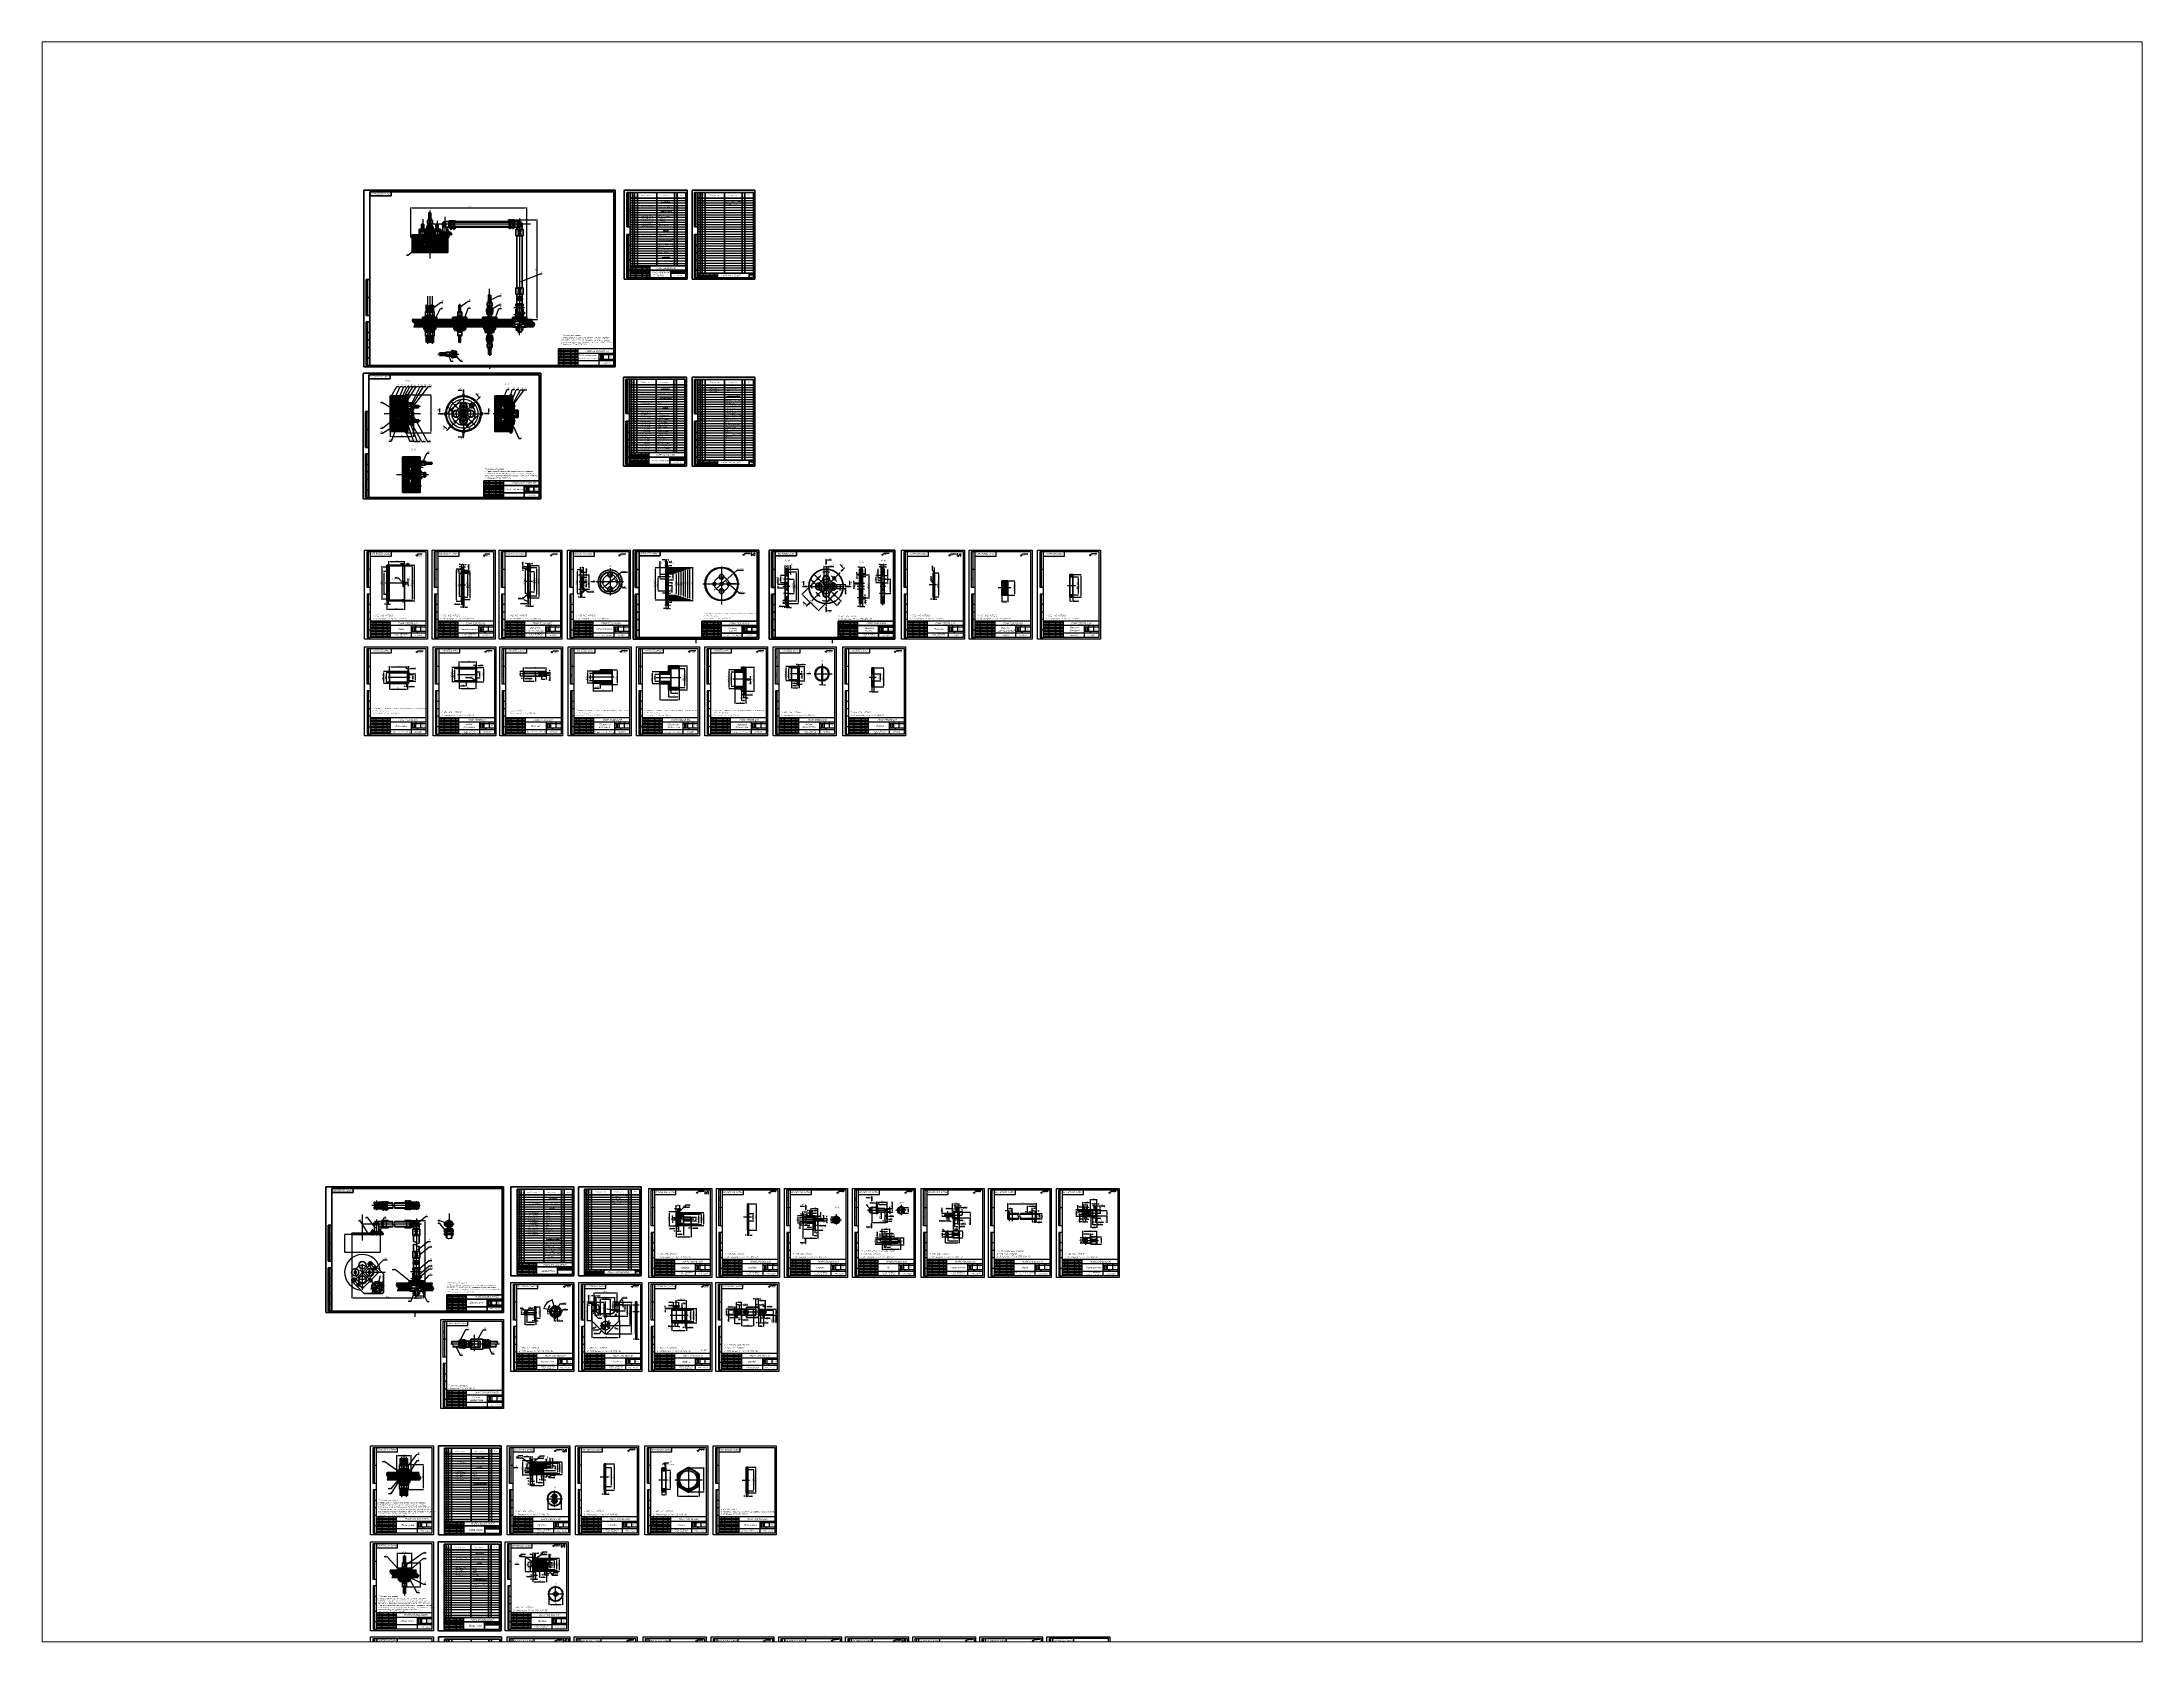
# Paper-space layout 'Layout2' of a CAD drawing. Header units: millimetres. Extents: x 1.05 to 9.45, y 0.8 to 7.2.
# The model-space entities are those that its viewports show. They can reach past a viewport. Long polylines and large blocks are cut down to what shows.
import ezdxf
from ezdxf.enums import TextEntityAlignment as Align

# ---------------------------------------------------------------- set-up
doc = ezdxf.new("R2010")
doc.units = ezdxf.units.MM
doc.header["$MEASUREMENT"] = 0
doc.linetypes.add('ACAD_ISO04W100', pattern=[30, 24, -3, 0, -3])
doc.layers.add('оси', color=1, linetype='ACAD_ISO04W100')
doc.layers.add('ФОРМАТ', color=7, linetype='Continuous')
doc.layers.add('Толстые', color=7, linetype='Continuous', lineweight=50)
doc.layers.add('Тонкие', color=140, linetype='Continuous', lineweight=25)
doc.styles.get("Standard").update_dxf_attribs({"font": 'isocpeui.ttf'})
doc.styles.add('TXT', font='isocpeui.ttf')
doc.styles.add('Для рамки', font='simplex.shx', dxfattribs={"oblique": 15, "height": 4})
doc.dimstyles.new('ISO-25', dxfattribs={"dimtxt": 4, "dimasz": 4, "dimexe": 1.25, "dimexo": 0, "dimtad": 1, "dimtxsty": 'Standard', "dimcen": 2.5, "dimadec": 0, "dimazin": 0, "dimtfac": 1, "dimtmove": 0, "dimatfit": 3, "dimfxl": 1, "dimarcsym": 0})
pattern_1 = [(45, (-847.4322, 409.2935), (-1.122532, 1.122532), [])]
pattern_2 = [(135, (-847.4322, 409.2935), (-1.122532, -1.122532), [])]
pattern_3 = [(45, (-32.1338, 14.6505), (-0.8980256, 0.8980256), []), (135, (-32.1338, 14.6505), (-0.8980256, -0.8980256), [])]
pattern_4 = [(45, (221.8043, 397.2326), (-1.122532, 1.122532), [])]
pattern_5 = [(135, (-3440.1892, -2668.6768), (-0.8980256, -0.8980256), [])]
pattern_6 = [(135, (-32.1338, 14.6505), (-1.122532, -1.122532), [])]
pattern_7 = [(45, (-3223.0101, 1479.27408), (-0.224506403, 0.224506403), []), (135, (-3223.0101, 1479.27408), (-0.224506403, -0.224506403), [])]
pattern_8 = [(135, (-3095.1518, 552.129), (-0.8980256, -0.8980256), [])]
pattern_9 = [(135, (-3223.0101, 1479.2741), (-0.8980256, -0.8980256), [])]
pattern_10 = [(135, (-3223.0101, 1479.274), (-1.122532, -1.122532), [])]
pattern_11 = [(45, (-3223.0101, 1479.2741), (-0.8980256, 0.8980256), []), (135, (-3223.0101, 1479.2741), (-0.8980256, -0.8980256), [])]
pattern_12 = [(135, (1159.5118, -1341.0445), (-1.122532, -1.122532), [])]
pattern_13 = [(225, (1159.5118, -1341.0445), (1.122532, -1.122532), [])]
pattern_14 = [(135, (1912.1547, -518.7256), (-0.6735192, -0.6735192), []), (225, (1912.1547, -518.7256), (0.6735192, -0.6735192), [])]
pattern_15 = [(135, (-173.7638, -893.1328), (-0.8980256, -0.8980256), [])]
pattern_16 = [(45, (0, 397.2326), (-2.245064, 2.245064), []), (135, (0, 397.2326), (-2.245064, -2.245064), [])]
pattern_17 = [(45, (-32.1338, 14.6505), (-0.7857724, 0.7857724), []), (135, (-32.1338, 14.6505), (-0.7857724, -0.7857724), [])]
pattern_18 = [(45, (-32.1338, 14.6505), (-0.8980256, 0.8980256), [])]
pattern_19 = [(135, (0, 0), (-0.8980256, -0.8980256), [])]
pattern_20 = [(45, (195.175, 408.23262), (-0.1122532015, 0.1122532015), []), (135, (195.175, 408.23262), (-0.1122532015, -0.1122532015), [])]
pattern_21 = [(135, (-3539.9845, -3431.142), (-1.122532, -1.122532), [])]
pattern_22 = [(45, (-3539.9845, -3431.142), (-1.122532, 1.122532), [])]
pattern_23 = [(45, (0, -1088.648), (-1.3470384, 1.3470384), [])]
pattern_24 = [(45, (342.6196, -1063.6942), (-1.3470384, 1.3470384), [])]

# ---------------------------------------------------------------- blocks, each defined once
blk = doc.blocks.new('*D11')
at = {"layer": 'Defpoints', "color": 0, "transparency": 16777216}
for p in [(1282.1, -306.3), (1282.1, -421.3), (1307.1, -421.3)]:
    blk.add_point(p, dxfattribs=at)
at = {"layer": 'Тонкие', "color": 0, "lineweight": -2, "transparency": 16777216}
for p, q in [((1282.1, -306.3), (1308.4, -306.3)), ((1307.1, -310.3), (1307.1, -417.3)), ((1282.1, -421.3), (1308.4, -421.3))]:
    blk.add_line(p, q, dxfattribs=at)
at = {"layer": 'Тонкие', "color": 0, "transparency": 16777216}
for points in [[(1306.5, -310.3), (1307.8, -310.3), (1307.1, -306.3)], [(1306.5, -417.3), (1307.8, -417.3), (1307.1, -421.3)]]:
    blk.add_solid(points, dxfattribs=at)
at = {"layer": 'Тонкие', "color": 0, "transparency": 16777216, "insert": (1304.5, -363.8), "char_height": 4, "attachment_point": 5, "rotation": 90}
blk.add_mtext('%%c115+0.2', dxfattribs=at)
blk = doc.blocks.new('*D12')
at = {"layer": 'Defpoints', "color": 0, "transparency": 16777216}
for p in [(1282.1, -304.3), (1282.1, -423.3), (1314.6, -423.3)]:
    blk.add_point(p, dxfattribs=at)
at = {"layer": 'Тонкие', "color": 0, "lineweight": -2, "transparency": 16777216}
for p, q in [((1282.1, -304.3), (1315.9, -304.3)), ((1314.6, -308.3), (1314.6, -419.3)), ((1282.1, -423.3), (1315.9, -423.3))]:
    blk.add_line(p, q, dxfattribs=at)
at = {"layer": 'Тонкие', "color": 0, "transparency": 16777216}
for points in [[(1314, -308.3), (1315.3, -308.3), (1314.6, -304.3)], [(1314, -419.3), (1315.3, -419.3), (1314.6, -423.3)]]:
    blk.add_solid(points, dxfattribs=at)
at = {"layer": 'Тонкие', "color": 0, "transparency": 16777216, "insert": (1312, -363.8), "char_height": 4, "attachment_point": 5, "rotation": 90}
blk.add_mtext('%%c119', dxfattribs=at)
blk = doc.blocks.new('*D13')
at = {"layer": 'Defpoints', "color": 0, "transparency": 16777216}
for p in [(1213.6, -325.3), (1227.1, -325.3), (1227.1, -402.3)]:
    blk.add_point(p, dxfattribs=at)
at = {"layer": 'Тонкие', "color": 0, "lineweight": -2, "transparency": 16777216}
for p, q in [((1227.1, -325.3), (1212.3, -325.3)), ((1213.6, -398.3), (1213.6, -329.3)), ((1227.1, -402.3), (1212.3, -402.3))]:
    blk.add_line(p, q, dxfattribs=at)
at = {"layer": 'Тонкие', "color": 0, "transparency": 16777216}
for points in [[(1212.9, -329.3), (1214.2, -329.3), (1213.6, -325.3)], [(1212.9, -398.3), (1214.2, -398.3), (1213.6, -402.3)]]:
    blk.add_solid(points, dxfattribs=at)
at = {"layer": 'Тонкие', "color": 0, "transparency": 16777216, "insert": (1210.9, -363.8), "char_height": 4, "attachment_point": 5, "rotation": 90}
blk.add_mtext('%%c77', dxfattribs=at)
blk = doc.blocks.new('*D14')
at = {"layer": 'Defpoints', "color": 0, "transparency": 16777216}
for p in [(1223.1, -310.3), (1205.7, -417.3), (1223.1, -417.3)]:
    blk.add_point(p, dxfattribs=at)
at = {"layer": 'Тонкие', "color": 0, "lineweight": -2, "transparency": 16777216}
for p, q in [((1223.1, -310.3), (1204.4, -310.3)), ((1205.7, -314.3), (1205.7, -413.3)), ((1223.1, -417.3), (1204.4, -417.3))]:
    blk.add_line(p, q, dxfattribs=at)
at = {"layer": 'Тонкие', "color": 0, "transparency": 16777216}
for points in [[(1205, -314.3), (1206.3, -314.3), (1205.7, -310.3)], [(1205, -413.3), (1206.3, -413.3), (1205.7, -417.3)]]:
    blk.add_solid(points, dxfattribs=at)
at = {"layer": 'Тонкие', "color": 0, "transparency": 16777216, "insert": (1203, -363.8), "char_height": 4, "attachment_point": 5, "rotation": 90}
blk.add_mtext('%%c107', dxfattribs=at)
blk = doc.blocks.new('*D15')
at = {"layer": 'Defpoints', "color": 0, "transparency": 16777216}
for p in [(1227.1, -402.3), (1223.1, -423.3), (1227.1, -434.4)]:
    blk.add_point(p, dxfattribs=at)
at = {"layer": 'Тонкие', "color": 0, "lineweight": -2, "transparency": 16777216}
for p, q in [((1227.1, -402.3), (1227.1, -435.7)), ((1219.1, -434.4), (1215.1, -434.4)), ((1223.1, -423.3), (1223.1, -435.7)), ((1223.1, -434.4), (1227.1, -434.4)), ((1231.1, -434.4), (1235.1, -434.4))]:
    blk.add_line(p, q, dxfattribs=at)
at = {"layer": 'Тонкие', "color": 0, "transparency": 16777216}
for points in [[(1219.1, -433.8), (1219.1, -435.1), (1223.1, -434.4)], [(1231.1, -433.8), (1231.1, -435.1), (1227.1, -434.4)]]:
    blk.add_solid(points, dxfattribs=at)
at = {"layer": 'Тонкие', "color": 0, "transparency": 16777216, "insert": (1225.1, -431.8), "char_height": 4, "attachment_point": 5}
blk.add_mtext('4', dxfattribs=at)
blk = doc.blocks.new('*D16')
at = {"layer": 'Defpoints', "color": 0, "transparency": 16777216}
for p in [(1223.1, -423.3), (1282.1, -423.3), (1282.1, -451.6)]:
    blk.add_point(p, dxfattribs=at)
at = {"layer": 'Тонкие', "color": 0, "lineweight": -2, "transparency": 16777216}
for p, q in [((1223.1, -423.3), (1223.1, -452.9)), ((1227.1, -451.6), (1278.1, -451.6)), ((1282.1, -423.3), (1282.1, -452.9))]:
    blk.add_line(p, q, dxfattribs=at)
at = {"layer": 'Тонкие', "color": 0, "transparency": 16777216}
for points in [[(1227.1, -451), (1227.1, -452.3), (1223.1, -451.6)], [(1278.1, -451), (1278.1, -452.3), (1282.1, -451.6)]]:
    blk.add_solid(points, dxfattribs=at)
at = {"layer": 'Тонкие', "color": 0, "transparency": 16777216, "insert": (1252.6, -449), "char_height": 4, "attachment_point": 5}
blk.add_mtext('59', dxfattribs=at)
blk = doc.blocks.new('*D17')
at = {"layer": 'Defpoints', "color": 0, "transparency": 16777216}
for p in [(1282.1, -361.3), (1282.1, -366.3), (1293.8, -361.3)]:
    blk.add_point(p, dxfattribs=at)
at = {"layer": 'Тонкие', "color": 0, "lineweight": -2, "transparency": 16777216}
for p, q in [((1293.8, -357.3), (1293.8, -349.2)), ((1282.1, -361.3), (1295.1, -361.3)), ((1282.1, -366.3), (1295.1, -366.3)), ((1293.8, -366.3), (1293.8, -361.3)), ((1293.8, -370.3), (1293.8, -374.3))]:
    blk.add_line(p, q, dxfattribs=at)
at = {"layer": 'Тонкие', "color": 0, "transparency": 16777216}
for points in [[(1293.1, -357.3), (1294.5, -357.3), (1293.8, -361.3)], [(1293.1, -370.3), (1294.5, -370.3), (1293.8, -366.3)]]:
    blk.add_solid(points, dxfattribs=at)
at = {"layer": 'Тонкие', "color": 0, "transparency": 16777216, "insert": (1291.2, -351.2), "char_height": 4, "attachment_point": 5, "rotation": 90}
blk.add_mtext('5', dxfattribs=at)
blk = doc.blocks.new('*D18')
at = {"layer": 'Defpoints', "color": 0, "transparency": 16777216}
for p in [(1282.1, -299.2), (1282.1, -304.3), (1276.6, -364)]:
    blk.add_point(p, dxfattribs=at)
at = {"layer": 'Тонкие', "color": 0, "lineweight": -2, "transparency": 16777216}
for p, q in [((1272.6, -299.2), (1268.6, -299.2)), ((1276.6, -364), (1276.6, -297.9)), ((1276.6, -299.2), (1282.1, -299.2)), ((1282.1, -304.3), (1282.1, -297.9)), ((1286.1, -299.2), (1298.5, -299.2))]:
    blk.add_line(p, q, dxfattribs=at)
at = {"layer": 'Тонкие', "color": 0, "transparency": 16777216}
for points in [[(1272.6, -298.5), (1272.6, -299.8), (1276.6, -299.2)], [(1286.1, -298.5), (1286.1, -299.8), (1282.1, -299.2)]]:
    blk.add_solid(points, dxfattribs=at)
at = {"layer": 'Тонкие', "color": 0, "transparency": 16777216, "insert": (1294.3, -296.1), "char_height": 4, "attachment_point": 5}
blk.add_mtext('5,5', dxfattribs=at)
blk = doc.blocks.new('*D19')
at = {"layer": 'Defpoints', "color": 0, "transparency": 16777216}
for p in [(1474.3, -333.8), (1464.2, -408.8), (1474.3, -408.8)]:
    blk.add_point(p, dxfattribs=at)
at = {"layer": 'Тонкие', "color": 0, "lineweight": -2, "transparency": 16777216}
for p, q in [((1474.3, -333.8), (1463, -333.8)), ((1464.2, -337.8), (1464.2, -404.8)), ((1474.3, -408.8), (1463, -408.8))]:
    blk.add_line(p, q, dxfattribs=at)
at = {"layer": 'Тонкие', "color": 0, "transparency": 16777216}
for points in [[(1463.6, -337.8), (1464.9, -337.8), (1464.2, -333.8)], [(1463.6, -404.8), (1464.9, -404.8), (1464.2, -408.8)]]:
    blk.add_solid(points, dxfattribs=at)
at = {"layer": 'Тонкие', "color": 0, "transparency": 16777216, "insert": (1461.6, -371.3), "char_height": 4, "attachment_point": 5, "rotation": 90}
blk.add_mtext('%%c75', dxfattribs=at)
blk = doc.blocks.new('*D20')
at = {"layer": 'Defpoints', "color": 0, "transparency": 16777216}
for p in [(1480.3, -331.3), (1480.3, -411.3), (1492.5, -411.3)]:
    blk.add_point(p, dxfattribs=at)
at = {"layer": 'Тонкие', "color": 0, "lineweight": -2, "transparency": 16777216}
for p, q in [((1480.3, -331.3), (1493.8, -331.3)), ((1492.5, -335.3), (1492.5, -407.3)), ((1480.3, -411.3), (1493.8, -411.3))]:
    blk.add_line(p, q, dxfattribs=at)
at = {"layer": 'Тонкие', "color": 0, "transparency": 16777216}
for points in [[(1491.9, -335.3), (1493.2, -335.3), (1492.5, -331.3)], [(1491.9, -407.3), (1493.2, -407.3), (1492.5, -411.3)]]:
    blk.add_solid(points, dxfattribs=at)
at = {"layer": 'Тонкие', "color": 0, "transparency": 16777216, "insert": (1489.5, -371.3), "char_height": 4, "attachment_point": 5, "rotation": 90}
blk.add_mtext('%%c80,5%%p0,1', dxfattribs=at)
blk = doc.blocks.new('*D21')
at = {"layer": 'Defpoints', "color": 0, "transparency": 16777216}
for p in [(1480.3, -324.3), (1480.3, -418.3), (1500.6, -418.3)]:
    blk.add_point(p, dxfattribs=at)
at = {"layer": 'Тонкие', "color": 0, "lineweight": -2, "transparency": 16777216}
for p, q in [((1480.3, -324.3), (1501.9, -324.3)), ((1500.6, -328.3), (1500.6, -414.3)), ((1480.3, -418.3), (1501.9, -418.3))]:
    blk.add_line(p, q, dxfattribs=at)
at = {"layer": 'Тонкие', "color": 0, "transparency": 16777216}
for points in [[(1499.9, -328.3), (1501.3, -328.3), (1500.6, -324.3)], [(1499.9, -414.3), (1501.3, -414.3), (1500.6, -418.3)]]:
    blk.add_solid(points, dxfattribs=at)
at = {"layer": 'Тонкие', "color": 0, "transparency": 16777216, "insert": (1497.6, -371.3), "char_height": 4, "attachment_point": 5, "rotation": 90}
blk.add_mtext('%%c94%%p0,1', dxfattribs=at)
blk = doc.blocks.new('*D22')
at = {"layer": 'Defpoints', "color": 0, "transparency": 16777216}
for p in [(1472.3, -410.8), (1474.3, -408.8), (1474.3, -435)]:
    blk.add_point(p, dxfattribs=at)
at = {"layer": 'Тонкие', "color": 0, "lineweight": -2, "transparency": 16777216}
for p, q in [((1472.3, -410.8), (1472.3, -436.3)), ((1474.3, -408.8), (1474.3, -436.3)), ((1468.3, -435), (1448.6, -435)), ((1474.3, -435), (1472.3, -435)), ((1478.3, -435), (1482.3, -435))]:
    blk.add_line(p, q, dxfattribs=at)
at = {"layer": 'Тонкие', "color": 0, "transparency": 16777216}
for points in [[(1468.3, -434.4), (1468.3, -435.7), (1472.3, -435)], [(1478.3, -434.4), (1478.3, -435.7), (1474.3, -435)]]:
    blk.add_solid(points, dxfattribs=at)
at = {"layer": 'Тонкие', "color": 0, "transparency": 16777216, "insert": (1456.4, -432.4), "char_height": 4, "attachment_point": 5}
blk.add_mtext('2x45%%d', dxfattribs=at)
blk = doc.blocks.new('*D23')
at = {"layer": 'Defpoints', "color": 0, "transparency": 16777216}
for p in [(1463.3, -330.3), (1472.3, -318.3), (1472.5, -330.3)]:
    blk.add_point(p, dxfattribs=at)
at = {"layer": 'Тонкие', "color": 0, "lineweight": -2, "transparency": 16777216}
for p, q in [((1472.3, -318.3), (1462, -318.3)), ((1472.5, -330.3), (1462, -330.3)), ((1463.3, -322.3), (1463.3, -326.3))]:
    blk.add_line(p, q, dxfattribs=at)
at = {"layer": 'Тонкие', "color": 0, "transparency": 16777216}
for points in [[(1462.6, -322.3), (1464, -322.3), (1463.3, -318.3)], [(1462.6, -326.3), (1464, -326.3), (1463.3, -330.3)]]:
    blk.add_solid(points, dxfattribs=at)
at = {"layer": 'Тонкие', "color": 0, "transparency": 16777216, "insert": (1460.7, -324.3), "char_height": 4, "attachment_point": 5, "rotation": 90}
blk.add_mtext('%%c12', dxfattribs=at)
blk = doc.blocks.new('*D24')
at = {"layer": 'Defpoints', "color": 0, "transparency": 16777216}
for p in [(1480.3, -321.3), (1480.3, -327.3), (1496.5, -327.3)]:
    blk.add_point(p, dxfattribs=at)
at = {"layer": 'Тонкие', "color": 0, "lineweight": -2, "transparency": 16777216}
for p, q in [((1480.3, -321.3), (1497.8, -321.3)), ((1480.3, -327.3), (1497.8, -327.3)), ((1496.5, -317.3), (1496.5, -301.6)), ((1496.5, -327.3), (1496.5, -321.3)), ((1496.5, -331.3), (1496.5, -335.3))]:
    blk.add_line(p, q, dxfattribs=at)
at = {"layer": 'Тонкие', "color": 0, "transparency": 16777216}
for points in [[(1495.8, -317.3), (1497.2, -317.3), (1496.5, -321.3)], [(1495.8, -331.3), (1497.2, -331.3), (1496.5, -327.3)]]:
    blk.add_solid(points, dxfattribs=at)
at = {"layer": 'Тонкие', "color": 0, "transparency": 16777216, "insert": (1493.5, -307.4), "char_height": 4, "attachment_point": 5, "rotation": 90}
blk.add_mtext('%%c6,5', dxfattribs=at)
blk = doc.blocks.new('*D25')
at = {"layer": 'Defpoints', "color": 0, "transparency": 16777216}
for p in [(1472.3, -317.3), (1478.3, -310), (1478.3, -318.3)]:
    blk.add_point(p, dxfattribs=at)
at = {"layer": 'Тонкие', "color": 0, "lineweight": -2, "transparency": 16777216}
for p, q in [((1468.3, -310), (1464.3, -310)), ((1472.3, -317.3), (1472.3, -308.8)), ((1472.3, -310), (1478.3, -310)), ((1478.3, -318.3), (1478.3, -308.8)), ((1482.3, -310), (1486.3, -310))]:
    blk.add_line(p, q, dxfattribs=at)
at = {"layer": 'Тонкие', "color": 0, "transparency": 16777216}
for points in [[(1468.3, -309.4), (1468.3, -310.7), (1472.3, -310)], [(1482.3, -309.4), (1482.3, -310.7), (1478.3, -310)]]:
    blk.add_solid(points, dxfattribs=at)
at = {"layer": 'Тонкие', "color": 0, "transparency": 16777216, "insert": (1475.3, -307.4), "char_height": 4, "attachment_point": 5}
blk.add_mtext('6', dxfattribs=at)
blk = doc.blocks.new('*D26')
at = {"layer": 'Defpoints', "color": 0, "transparency": 16777216}
for p in [(1472.3, -317.3), (1480.3, -301.9), (1480.3, -317.3)]:
    blk.add_point(p, dxfattribs=at)
at = {"layer": 'Тонкие', "color": 0, "lineweight": -2, "transparency": 16777216}
for p, q in [((1468.3, -301.9), (1464.3, -301.9)), ((1472.3, -317.3), (1472.3, -300.6)), ((1472.3, -301.9), (1480.3, -301.9)), ((1480.3, -317.3), (1480.3, -300.6)), ((1484.3, -301.9), (1488.3, -301.9))]:
    blk.add_line(p, q, dxfattribs=at)
at = {"layer": 'Тонкие', "color": 0, "transparency": 16777216}
for points in [[(1468.3, -301.2), (1468.3, -302.6), (1472.3, -301.9)], [(1484.3, -301.2), (1484.3, -302.6), (1480.3, -301.9)]]:
    blk.add_solid(points, dxfattribs=at)
at = {"layer": 'Тонкие', "color": 0, "transparency": 16777216, "insert": (1476.3, -299.3), "char_height": 4, "attachment_point": 5}
blk.add_mtext('8', dxfattribs=at)
blk = doc.blocks.new('*D27')
at = {"layer": 'Defpoints', "color": 0, "transparency": 16777216}
for p in [(3053.1, -329.5), (3053.1, -409.5), (3066.2, -409.5)]:
    blk.add_point(p, dxfattribs=at)
at = {"layer": 'Тонкие', "color": 0, "lineweight": -2, "transparency": 16777216}
for p, q in [((3053.1, -329.5), (3067.4, -329.5)), ((3066.2, -333.5), (3066.2, -405.5)), ((3053.1, -409.5), (3067.4, -409.5))]:
    blk.add_line(p, q, dxfattribs=at)
at = {"layer": 'Тонкие', "color": 0, "transparency": 16777216}
for points in [[(3065.5, -333.5), (3066.8, -333.5), (3066.2, -329.5)], [(3065.5, -405.5), (3066.8, -405.5), (3066.2, -409.5)]]:
    blk.add_solid(points, dxfattribs=at)
at = {"layer": 'Тонкие', "color": 0, "transparency": 16777216, "insert": (3063.5, -369.5), "char_height": 4, "attachment_point": 5, "rotation": 90}
blk.add_mtext('%%c80-0.5', dxfattribs=at)
blk = doc.blocks.new('*D28')
at = {"layer": 'Defpoints', "color": 0, "transparency": 16777216}
for p in [(3048.1, -409.5), (3053.1, -409.5), (3053.1, -418.1)]:
    blk.add_point(p, dxfattribs=at)
at = {"layer": 'Тонкие', "color": 0, "lineweight": -2, "transparency": 16777216}
for p, q in [((3044.1, -418.1), (3040.1, -418.1)), ((3048.1, -409.5), (3048.1, -419.4)), ((3048.1, -418.1), (3053.1, -418.1)), ((3053.1, -409.5), (3053.1, -419.4)), ((3057.1, -418.1), (3061.1, -418.1))]:
    blk.add_line(p, q, dxfattribs=at)
at = {"layer": 'Тонкие', "color": 0, "transparency": 16777216}
for points in [[(3044.1, -417.5), (3044.1, -418.8), (3048.1, -418.1)], [(3057.1, -417.5), (3057.1, -418.8), (3053.1, -418.1)]]:
    blk.add_solid(points, dxfattribs=at)
at = {"layer": 'Тонкие', "color": 0, "transparency": 16777216, "insert": (3050.6, -415.5), "char_height": 4, "attachment_point": 5}
blk.add_mtext('5', dxfattribs=at)
blk = doc.blocks.new('*D29')
at = {"layer": 'Defpoints', "color": 0, "transparency": 16777216}
for p in [(1702.3, -325.2), (1702.3, -393.2), (1715.1, -393.2)]:
    blk.add_point(p, dxfattribs=at)
at = {"layer": 'Тонкие', "color": 0, "lineweight": -2, "transparency": 16777216}
for p, q in [((1702.3, -325.2), (1716.3, -325.2)), ((1715.1, -329.2), (1715.1, -389.2)), ((1702.3, -393.2), (1716.3, -393.2))]:
    blk.add_line(p, q, dxfattribs=at)
at = {"layer": 'Тонкие', "color": 0, "transparency": 16777216}
for points in [[(1714.4, -329.2), (1715.7, -329.2), (1715.1, -325.2)], [(1714.4, -389.2), (1715.7, -389.2), (1715.1, -393.2)]]:
    blk.add_solid(points, dxfattribs=at)
at = {"layer": 'Тонкие', "color": 0, "transparency": 16777216, "insert": (1712.4, -359.2), "char_height": 4, "attachment_point": 5, "rotation": 90}
blk.add_mtext('%%c68', dxfattribs=at)
blk = doc.blocks.new('*D30')
at = {"layer": 'Defpoints', "color": 0, "transparency": 16777216}
for p in [(1702.3, -312.2), (1702.3, -406.2), (1723.1, -406.2)]:
    blk.add_point(p, dxfattribs=at)
at = {"layer": 'Тонкие', "color": 0, "lineweight": -2, "transparency": 16777216}
for p, q in [((1702.3, -312.2), (1724.3, -312.2)), ((1723.1, -316.2), (1723.1, -402.2)), ((1702.3, -406.2), (1724.3, -406.2))]:
    blk.add_line(p, q, dxfattribs=at)
at = {"layer": 'Тонкие', "color": 0, "transparency": 16777216}
for points in [[(1722.4, -316.2), (1723.8, -316.2), (1723.1, -312.2)], [(1722.4, -402.2), (1723.8, -402.2), (1723.1, -406.2)]]:
    blk.add_solid(points, dxfattribs=at)
at = {"layer": 'Тонкие', "color": 0, "transparency": 16777216, "insert": (1720.1, -359.2), "char_height": 4, "attachment_point": 5, "rotation": 90}
blk.add_mtext('%%c94%%p0,1', dxfattribs=at)
blk = doc.blocks.new('*D31')
at = {"layer": 'Defpoints', "color": 0, "transparency": 16777216}
for p in [(1702.3, -305.2), (1702.3, -413.2), (1731.1, -413.2)]:
    blk.add_point(p, dxfattribs=at)
at = {"layer": 'Тонкие', "color": 0, "lineweight": -2, "transparency": 16777216}
for p, q in [((1702.3, -305.2), (1732.3, -305.2)), ((1731.1, -309.2), (1731.1, -409.2)), ((1702.3, -413.2), (1732.3, -413.2))]:
    blk.add_line(p, q, dxfattribs=at)
at = {"layer": 'Тонкие', "color": 0, "transparency": 16777216}
for points in [[(1730.4, -309.2), (1731.7, -309.2), (1731.1, -305.2)], [(1730.4, -409.2), (1731.7, -409.2), (1731.1, -413.2)]]:
    blk.add_solid(points, dxfattribs=at)
at = {"layer": 'Тонкие', "color": 0, "transparency": 16777216, "insert": (1728.4, -359.2), "char_height": 4, "attachment_point": 5, "rotation": 90}
blk.add_mtext('%%c108', dxfattribs=at)
blk = doc.blocks.new('*D32')
at = {"layer": 'Defpoints', "color": 0, "transparency": 16777216}
for p in [(1694.3, -319.2), (1685.1, -399.2), (1694.3, -399.2)]:
    blk.add_point(p, dxfattribs=at)
at = {"layer": 'Тонкие', "color": 0, "lineweight": -2, "transparency": 16777216}
for p, q in [((1694.3, -319.2), (1683.8, -319.2)), ((1685.1, -323.2), (1685.1, -395.2)), ((1694.3, -399.2), (1683.8, -399.2))]:
    blk.add_line(p, q, dxfattribs=at)
at = {"layer": 'Тонкие', "color": 0, "transparency": 16777216}
for points in [[(1684.4, -323.2), (1685.7, -323.2), (1685.1, -319.2)], [(1684.4, -395.2), (1685.7, -395.2), (1685.1, -399.2)]]:
    blk.add_solid(points, dxfattribs=at)
at = {"layer": 'Тонкие', "color": 0, "transparency": 16777216, "insert": (1682, -359.2), "char_height": 4, "attachment_point": 5, "rotation": 90}
blk.add_mtext('%%c80+0,2', dxfattribs=at)
blk = doc.blocks.new('*D33')
at = {"layer": 'Defpoints', "color": 0, "transparency": 16777216}
for p in [(1677.4, -309.2), (1694.3, -309.2), (1694.3, -315.2)]:
    blk.add_point(p, dxfattribs=at)
at = {"layer": 'Тонкие', "color": 0, "lineweight": -2, "transparency": 16777216}
for p, q in [((1694.3, -309.2), (1676.1, -309.2)), ((1694.3, -315.2), (1676.1, -315.2)), ((1677.4, -305.2), (1677.4, -293.6)), ((1677.4, -315.2), (1677.4, -309.2)), ((1677.4, -319.2), (1677.4, -323.2))]:
    blk.add_line(p, q, dxfattribs=at)
at = {"layer": 'Тонкие', "color": 0, "transparency": 16777216}
for points in [[(1676.7, -305.2), (1678.1, -305.2), (1677.4, -309.2)], [(1676.7, -319.2), (1678.1, -319.2), (1677.4, -315.2)]]:
    blk.add_solid(points, dxfattribs=at)
at = {"layer": 'Тонкие', "color": 0, "transparency": 16777216, "insert": (1674.8, -297.4), "char_height": 4, "attachment_point": 5, "rotation": 90}
blk.add_mtext('M6', dxfattribs=at)
blk = doc.blocks.new('*D34')
at = {"layer": 'Defpoints', "color": 0, "transparency": 16777216}
for p in [(1694.3, -413.2), (1695.3, -399.2), (1695.3, -433.4)]:
    blk.add_point(p, dxfattribs=at)
at = {"layer": 'Тонкие', "color": 0, "lineweight": -2, "transparency": 16777216}
for p, q in [((1694.3, -413.2), (1694.3, -434.7)), ((1695.3, -399.2), (1695.3, -434.7)), ((1690.3, -433.4), (1669.9, -433.4)), ((1695.3, -433.4), (1694.3, -433.4)), ((1699.3, -433.4), (1703.3, -433.4))]:
    blk.add_line(p, q, dxfattribs=at)
at = {"layer": 'Тонкие', "color": 0, "transparency": 16777216}
for points in [[(1690.3, -432.7), (1690.3, -434.1), (1694.3, -433.4)], [(1699.3, -432.7), (1699.3, -434.1), (1695.3, -433.4)]]:
    blk.add_solid(points, dxfattribs=at)
at = {"layer": 'Тонкие', "color": 0, "transparency": 16777216, "insert": (1676.1, -430.8), "char_height": 4, "attachment_point": 5}
blk.add_mtext('1+0.2', dxfattribs=at)
blk = doc.blocks.new('*D35')
at = {"layer": 'Defpoints', "color": 0, "transparency": 16777216}
for p in [(1694.3, -413.2), (1701.3, -393.2), (1701.3, -441.3)]:
    blk.add_point(p, dxfattribs=at)
at = {"layer": 'Тонкие', "color": 0, "lineweight": -2, "transparency": 16777216}
for p, q in [((1694.3, -413.2), (1694.3, -442.5)), ((1701.3, -393.2), (1701.3, -442.5)), ((1690.3, -441.3), (1686.3, -441.3)), ((1694.3, -441.3), (1701.3, -441.3)), ((1705.3, -441.3), (1712.8, -441.3))]:
    blk.add_line(p, q, dxfattribs=at)
at = {"layer": 'Тонкие', "color": 0, "transparency": 16777216}
for points in [[(1690.3, -440.6), (1690.3, -441.9), (1694.3, -441.3)], [(1705.3, -440.6), (1705.3, -441.9), (1701.3, -441.3)]]:
    blk.add_solid(points, dxfattribs=at)
at = {"layer": 'Тонкие', "color": 0, "transparency": 16777216, "insert": (1711, -438.6), "char_height": 4, "attachment_point": 5}
blk.add_mtext('7', dxfattribs=at)
blk = doc.blocks.new('*D36')
at = {"layer": 'Defpoints', "color": 0, "transparency": 16777216}
for p in [(1694.3, -305.2), (1702.3, -298.9), (1702.3, -305.2)]:
    blk.add_point(p, dxfattribs=at)
at = {"layer": 'Тонкие', "color": 0, "lineweight": -2, "transparency": 16777216}
for p, q in [((1690.3, -298.9), (1686.3, -298.9)), ((1694.3, -305.2), (1694.3, -297.6)), ((1694.3, -298.9), (1702.3, -298.9)), ((1702.3, -305.2), (1702.3, -297.6)), ((1706.3, -298.9), (1710.3, -298.9))]:
    blk.add_line(p, q, dxfattribs=at)
at = {"layer": 'Тонкие', "color": 0, "transparency": 16777216}
for points in [[(1690.3, -298.2), (1690.3, -299.6), (1694.3, -298.9)], [(1706.3, -298.2), (1706.3, -299.6), (1702.3, -298.9)]]:
    blk.add_solid(points, dxfattribs=at)
at = {"layer": 'Тонкие', "color": 0, "transparency": 16777216, "insert": (1698.3, -296.3), "char_height": 4, "attachment_point": 5}
blk.add_mtext('8', dxfattribs=at)
blk = doc.blocks.new('*D37')
at = {"layer": 'Defpoints', "color": 0, "transparency": 16777216}
for p in [(1746.5, -3313.3), (1746.5, -3329.3), (1785.5, -3329.3)]:
    blk.add_point(p, dxfattribs=at)
at = {"layer": 'Тонкие', "color": 0, "lineweight": -2, "transparency": 16777216}
for p, q in [((1746.5, -3313.3), (1786.8, -3313.3)), ((1746.5, -3329.3), (1786.8, -3329.3)), ((1785.5, -3317.3), (1785.5, -3325.3))]:
    blk.add_line(p, q, dxfattribs=at)
at = {"layer": 'Тонкие', "color": 0, "transparency": 16777216}
for points in [[(1784.8, -3317.3), (1786.2, -3317.3), (1785.5, -3313.3)], [(1784.8, -3325.3), (1786.2, -3325.3), (1785.5, -3329.3)]]:
    blk.add_solid(points, dxfattribs=at)
at = {"layer": 'Тонкие', "color": 0, "transparency": 16777216, "insert": (1782.9, -3322.1), "char_height": 4, "attachment_point": 5, "rotation": 90}
blk.add_mtext('16', dxfattribs=at)
blk = doc.blocks.new('*D38')
at = {"layer": 'Defpoints', "color": 0, "transparency": 16777216}
for p in [(1745.5, -3308.3), (1745.5, -3318.3), (1769.2, -3318.3)]:
    blk.add_point(p, dxfattribs=at)
at = {"layer": 'Тонкие', "color": 0, "lineweight": -2, "transparency": 16777216}
for p, q in [((1769.2, -3308.3), (1769.2, -3287.3)), ((1745.5, -3308.3), (1770.4, -3308.3)), ((1745.5, -3318.3), (1770.4, -3318.3)), ((1769.2, -3314.3), (1769.2, -3312.3))]:
    blk.add_line(p, q, dxfattribs=at)
at = {"layer": 'Тонкие', "color": 0, "transparency": 16777216}
for points in [[(1768.5, -3312.3), (1769.8, -3312.3), (1769.2, -3308.3)], [(1768.5, -3314.3), (1769.8, -3314.3), (1769.2, -3318.3)]]:
    blk.add_solid(points, dxfattribs=at)
at = {"layer": 'Тонкие', "color": 0, "transparency": 16777216, "insert": (1766.5, -3293.4), "char_height": 4, "attachment_point": 5, "rotation": 90}
blk.add_mtext('G1/8', dxfattribs=at)
blk = doc.blocks.new('*D39')
at = {"layer": 'Defpoints', "color": 0, "transparency": 16777216}
for p in [(1746.5, -3305.8), (1746.5, -3320.8), (1777.5, -3320.8)]:
    blk.add_point(p, dxfattribs=at)
at = {"layer": 'Тонкие', "color": 0, "lineweight": -2, "transparency": 16777216}
for p, q in [((1777.5, -3305.8), (1777.5, -3288.5)), ((1746.5, -3305.8), (1778.7, -3305.8)), ((1746.5, -3320.8), (1778.7, -3320.8)), ((1777.5, -3316.8), (1777.5, -3309.8))]:
    blk.add_line(p, q, dxfattribs=at)
at = {"layer": 'Тонкие', "color": 0, "transparency": 16777216}
for points in [[(1776.8, -3309.8), (1778.2, -3309.8), (1777.5, -3305.8)], [(1776.8, -3316.8), (1778.2, -3316.8), (1777.5, -3320.8)]]:
    blk.add_solid(points, dxfattribs=at)
at = {"layer": 'Тонкие', "color": 0, "transparency": 16777216, "insert": (1774.9, -3293.2), "char_height": 4, "attachment_point": 5, "rotation": 90}
blk.add_mtext('%%c15', dxfattribs=at)
blk = doc.blocks.new('*D40')
at = {"layer": 'Defpoints', "color": 0, "transparency": 16777216}
for p in [(1746.5, -3305.3), (1746.5, -3337.3), (1792.7, -3337.3)]:
    blk.add_point(p, dxfattribs=at)
at = {"layer": 'Тонкие', "color": 0, "lineweight": -2, "transparency": 16777216}
for p, q in [((1746.5, -3305.3), (1793.9, -3305.3)), ((1746.5, -3337.3), (1793.9, -3337.3)), ((1792.7, -3309.3), (1792.7, -3333.3))]:
    blk.add_line(p, q, dxfattribs=at)
at = {"layer": 'Тонкие', "color": 0, "transparency": 16777216}
for points in [[(1792, -3309.3), (1793.4, -3309.3), (1792.7, -3305.3)], [(1792, -3333.3), (1793.4, -3333.3), (1792.7, -3337.3)]]:
    blk.add_solid(points, dxfattribs=at)
at = {"layer": 'Тонкие', "color": 0, "transparency": 16777216, "insert": (1790.1, -3322.1), "char_height": 4, "attachment_point": 5, "rotation": 90}
blk.add_mtext('M32x1', dxfattribs=at)
blk = doc.blocks.new('*D41')
at = {"layer": 'Defpoints', "color": 0, "transparency": 16777216}
for p in [(1709.5, -3303.3), (1709.5, -3339.3), (1799.7, -3339.3)]:
    blk.add_point(p, dxfattribs=at)
at = {"layer": 'Тонкие', "color": 0, "lineweight": -2, "transparency": 16777216}
for p, q in [((1709.5, -3303.3), (1800.9, -3303.3)), ((1709.5, -3339.3), (1800.9, -3339.3)), ((1799.7, -3307.3), (1799.7, -3335.3))]:
    blk.add_line(p, q, dxfattribs=at)
at = {"layer": 'Тонкие', "color": 0, "transparency": 16777216}
for points in [[(1799, -3307.3), (1800.3, -3307.3), (1799.7, -3303.3)], [(1799, -3335.3), (1800.3, -3335.3), (1799.7, -3339.3)]]:
    blk.add_solid(points, dxfattribs=at)
at = {"layer": 'Тонкие', "color": 0, "transparency": 16777216, "insert": (1797, -3322.6), "char_height": 4, "attachment_point": 5, "rotation": 90}
blk.add_mtext('%%c36', dxfattribs=at)
blk = doc.blocks.new('*D42')
at = {"layer": 'Defpoints', "color": 0, "transparency": 16777216}
for p in [(1709.5, -3299.8), (1709.5, -3342.8), (1808, -3342.8)]:
    blk.add_point(p, dxfattribs=at)
at = {"layer": 'Тонкие', "color": 0, "lineweight": -2, "transparency": 16777216}
for p, q in [((1709.5, -3299.8), (1809.3, -3299.8)), ((1709.5, -3342.8), (1809.3, -3342.8)), ((1808, -3303.8), (1808, -3338.8))]:
    blk.add_line(p, q, dxfattribs=at)
at = {"layer": 'Тонкие', "color": 0, "transparency": 16777216}
for points in [[(1807.4, -3303.8), (1808.7, -3303.8), (1808, -3299.8)], [(1807.4, -3338.8), (1808.7, -3338.8), (1808, -3342.8)]]:
    blk.add_solid(points, dxfattribs=at)
at = {"layer": 'Тонкие', "color": 0, "transparency": 16777216, "insert": (1805.4, -3322.6), "char_height": 4, "attachment_point": 5, "rotation": 90}
blk.add_mtext('%%c43', dxfattribs=at)
blk = doc.blocks.new('*D43')
at = {"layer": 'Defpoints', "color": 0, "transparency": 16777216}
for p in [(1702.5, -3297.3), (1676, -3345.3), (1702.5, -3345.3)]:
    blk.add_point(p, dxfattribs=at)
at = {"layer": 'Тонкие', "color": 0, "lineweight": -2, "transparency": 16777216}
for p, q in [((1702.5, -3297.3), (1674.7, -3297.3)), ((1702.5, -3345.3), (1674.7, -3345.3)), ((1676, -3301.3), (1676, -3341.3))]:
    blk.add_line(p, q, dxfattribs=at)
at = {"layer": 'Тонкие', "color": 0, "transparency": 16777216}
for points in [[(1675.3, -3301.3), (1676.6, -3301.3), (1676, -3297.3)], [(1675.3, -3341.3), (1676.6, -3341.3), (1676, -3345.3)]]:
    blk.add_solid(points, dxfattribs=at)
at = {"layer": 'Тонкие', "color": 0, "transparency": 16777216, "insert": (1673.3, -3321.3), "char_height": 4, "attachment_point": 5, "rotation": 90}
blk.add_mtext('%%c48', dxfattribs=at)
blk = doc.blocks.new('*D44')
at = {"layer": 'Defpoints', "color": 0, "transparency": 16777216}
for p in [(1691.4, -3334.3), (1702.5, -3324.3), (1702.5, -3334.3)]:
    blk.add_point(p, dxfattribs=at)
at = {"layer": 'Тонкие', "color": 0, "lineweight": -2, "transparency": 16777216}
for p, q in [((1702.5, -3324.3), (1690.1, -3324.3)), ((1702.5, -3334.3), (1690.1, -3334.3)), ((1691.4, -3324.3), (1691.4, -3306)), ((1691.4, -3330.3), (1691.4, -3328.3))]:
    blk.add_line(p, q, dxfattribs=at)
at = {"layer": 'Тонкие', "color": 0, "transparency": 16777216}
for points in [[(1690.7, -3328.3), (1692, -3328.3), (1691.4, -3324.3)], [(1690.7, -3330.3), (1692, -3330.3), (1691.4, -3334.3)]]:
    blk.add_solid(points, dxfattribs=at)
at = {"layer": 'Тонкие', "color": 0, "transparency": 16777216, "insert": (1688.8, -3312.1), "char_height": 4, "attachment_point": 5, "rotation": 90}
blk.add_mtext('G1/8', dxfattribs=at)
blk = doc.blocks.new('*D45')
at = {"layer": 'Defpoints', "color": 0, "transparency": 16777216}
for p in [(1685.2, -3336.8), (1701.5, -3336.8), (1701.6, -3321.8)]:
    blk.add_point(p, dxfattribs=at)
at = {"layer": 'Тонкие', "color": 0, "lineweight": -2, "transparency": 16777216}
for p, q in [((1701.6, -3321.8), (1684, -3321.8)), ((1701.5, -3336.8), (1684, -3336.8)), ((1685.2, -3325.8), (1685.2, -3332.8))]:
    blk.add_line(p, q, dxfattribs=at)
at = {"layer": 'Тонкие', "color": 0, "transparency": 16777216}
for points in [[(1684.6, -3325.8), (1685.9, -3325.8), (1685.2, -3321.8)], [(1684.6, -3332.8), (1685.9, -3332.8), (1685.2, -3336.8)]]:
    blk.add_solid(points, dxfattribs=at)
at = {"layer": 'Тонкие', "color": 0, "transparency": 16777216, "insert": (1682.6, -3329.3), "char_height": 4, "attachment_point": 5, "rotation": 90}
blk.add_mtext('%%c15', dxfattribs=at)
blk = doc.blocks.new('*D46')
at = {"layer": 'Defpoints', "color": 0, "transparency": 16777216}
for p in [(1701.5, -3344.3), (1709.5, -3345.3), (1709.5, -3374.8)]:
    blk.add_point(p, dxfattribs=at)
at = {"layer": 'Тонкие', "color": 0, "lineweight": -2, "transparency": 16777216}
for p, q in [((1701.5, -3344.3), (1701.5, -3376.1)), ((1709.5, -3345.3), (1709.5, -3376.1)), ((1697.5, -3374.8), (1693.5, -3374.8)), ((1701.5, -3374.8), (1709.5, -3374.8)), ((1713.5, -3374.8), (1717.5, -3374.8))]:
    blk.add_line(p, q, dxfattribs=at)
at = {"layer": 'Тонкие', "color": 0, "transparency": 16777216}
for points in [[(1697.5, -3374.1), (1697.5, -3375.5), (1701.5, -3374.8)], [(1713.5, -3374.1), (1713.5, -3375.5), (1709.5, -3374.8)]]:
    blk.add_solid(points, dxfattribs=at)
at = {"layer": 'Тонкие', "color": 0, "transparency": 16777216, "insert": (1705.5, -3372.2), "char_height": 4, "attachment_point": 5}
blk.add_mtext('8', dxfattribs=at)
blk = doc.blocks.new('*D47')
at = {"layer": 'Defpoints', "color": 0, "transparency": 16777216}
for p in [(1709.5, -3290.4), (1707.5, -3299.8), (1709.5, -3299.8)]:
    blk.add_point(p, dxfattribs=at)
at = {"layer": 'Тонкие', "color": 0, "lineweight": -2, "transparency": 16777216}
for p, q in [((1703.5, -3290.4), (1699.5, -3290.4)), ((1707.5, -3299.8), (1707.5, -3289.1)), ((1707.5, -3290.4), (1709.5, -3290.4)), ((1709.5, -3299.8), (1709.5, -3289.1)), ((1713.5, -3290.4), (1721.6, -3290.4))]:
    blk.add_line(p, q, dxfattribs=at)
at = {"layer": 'Тонкие', "color": 0, "transparency": 16777216}
for points in [[(1703.5, -3289.7), (1703.5, -3291.1), (1707.5, -3290.4)], [(1713.5, -3289.7), (1713.5, -3291.1), (1709.5, -3290.4)]]:
    blk.add_solid(points, dxfattribs=at)
at = {"layer": 'Тонкие', "color": 0, "transparency": 16777216, "insert": (1719.6, -3287.8), "char_height": 4, "attachment_point": 5}
blk.add_mtext('2', dxfattribs=at)
blk = doc.blocks.new('*D48')
at = {"layer": 'Defpoints', "color": 0, "transparency": 16777216}
for p in [(1745.5, -3336.8), (1746.5, -3336.8), (1746.5, -3350.4)]:
    blk.add_point(p, dxfattribs=at)
at = {"layer": 'Тонкие', "color": 0, "lineweight": -2, "transparency": 16777216}
for p, q in [((1741.5, -3350.4), (1737.5, -3350.4)), ((1745.5, -3336.8), (1745.5, -3351.7)), ((1745.5, -3350.4), (1746.5, -3350.4)), ((1746.5, -3336.8), (1746.5, -3351.7)), ((1750.5, -3350.4), (1757.2, -3350.4))]:
    blk.add_line(p, q, dxfattribs=at)
at = {"layer": 'Тонкие', "color": 0, "transparency": 16777216}
for points in [[(1741.5, -3349.7), (1741.5, -3351.1), (1745.5, -3350.4)], [(1750.5, -3349.7), (1750.5, -3351.1), (1746.5, -3350.4)]]:
    blk.add_solid(points, dxfattribs=at)
at = {"layer": 'Тонкие', "color": 0, "transparency": 16777216, "insert": (1755.9, -3347.8), "char_height": 4, "attachment_point": 5}
blk.add_mtext('1', dxfattribs=at)
blk = doc.blocks.new('*D49')
at = {"layer": 'Defpoints', "color": 0, "transparency": 16777216}
for p in [(1739.5, -3334.3), (1746.5, -3337.3), (1746.5, -3360.2)]:
    blk.add_point(p, dxfattribs=at)
at = {"layer": 'Тонкие', "color": 0, "lineweight": -2, "transparency": 16777216}
for p, q in [((1735.5, -3360.2), (1731.5, -3360.2)), ((1739.5, -3334.3), (1739.5, -3361.5)), ((1739.5, -3360.2), (1746.5, -3360.2)), ((1746.5, -3337.3), (1746.5, -3361.5)), ((1750.5, -3360.2), (1754.5, -3360.2))]:
    blk.add_line(p, q, dxfattribs=at)
at = {"layer": 'Тонкие', "color": 0, "transparency": 16777216}
for points in [[(1735.5, -3359.6), (1735.5, -3360.9), (1739.5, -3360.2)], [(1750.5, -3359.6), (1750.5, -3360.9), (1746.5, -3360.2)]]:
    blk.add_solid(points, dxfattribs=at)
at = {"layer": 'Тонкие', "color": 0, "transparency": 16777216, "insert": (1743, -3357.6), "char_height": 4, "attachment_point": 5}
blk.add_mtext('7', dxfattribs=at)
blk = doc.blocks.new('*D50')
at = {"layer": 'Defpoints', "color": 0, "transparency": 16777216}
for p in [(1723.5, -3337.3), (1746.5, -3337.3), (1746.5, -3369.6)]:
    blk.add_point(p, dxfattribs=at)
at = {"layer": 'Тонкие', "color": 0, "lineweight": -2, "transparency": 16777216}
for p, q in [((1723.5, -3337.3), (1723.5, -3370.8)), ((1746.5, -3337.3), (1746.5, -3370.8)), ((1727.5, -3369.6), (1742.5, -3369.6))]:
    blk.add_line(p, q, dxfattribs=at)
at = {"layer": 'Тонкие', "color": 0, "transparency": 16777216}
for points in [[(1727.5, -3368.9), (1727.5, -3370.2), (1723.5, -3369.6)], [(1742.5, -3368.9), (1742.5, -3370.2), (1746.5, -3369.6)]]:
    blk.add_solid(points, dxfattribs=at)
at = {"layer": 'Тонкие', "color": 0, "transparency": 16777216, "insert": (1735, -3366.9), "char_height": 4, "attachment_point": 5}
blk.add_mtext('23', dxfattribs=at)
blk = doc.blocks.new('*D51')
at = {"layer": 'Defpoints', "color": 0, "transparency": 16777216}
for p in [(1701.5, -3344.3), (1746.5, -3337.3), (1746.5, -3379)]:
    blk.add_point(p, dxfattribs=at)
at = {"layer": 'Тонкие', "color": 0, "lineweight": -2, "transparency": 16777216}
for p, q in [((1701.5, -3344.3), (1701.5, -3380.3)), ((1746.5, -3337.3), (1746.5, -3380.3)), ((1705.5, -3379), (1742.5, -3379))]:
    blk.add_line(p, q, dxfattribs=at)
at = {"layer": 'Тонкие', "color": 0, "transparency": 16777216}
for points in [[(1705.5, -3378.4), (1705.5, -3379.7), (1701.5, -3379)], [(1742.5, -3378.4), (1742.5, -3379.7), (1746.5, -3379)]]:
    blk.add_solid(points, dxfattribs=at)
at = {"layer": 'Тонкие', "color": 0, "transparency": 16777216, "insert": (1724, -3376.4), "char_height": 4, "attachment_point": 5}
blk.add_mtext('45', dxfattribs=at)
blk = doc.blocks.new('*D52')
at = {"layer": 'Defpoints', "color": 0, "transparency": 16777216}
for p in [(1760.4, -3432), (1805.4, -3432), (1805.4, -3459)]:
    blk.add_point(p, dxfattribs=at)
at = {"layer": 'Тонкие', "color": 0, "lineweight": -2, "transparency": 16777216}
for p, q in [((1760.4, -3432), (1760.4, -3460.3)), ((1805.4, -3432), (1805.4, -3460.3)), ((1764.4, -3459), (1801.4, -3459))]:
    blk.add_line(p, q, dxfattribs=at)
at = {"layer": 'Тонкие', "color": 0, "transparency": 16777216}
for points in [[(1764.4, -3458.3), (1764.4, -3459.7), (1760.4, -3459)], [(1801.4, -3458.3), (1801.4, -3459.7), (1805.4, -3459)]]:
    blk.add_solid(points, dxfattribs=at)
at = {"layer": 'Тонкие', "color": 0, "transparency": 16777216, "insert": (1782.9, -3456.4), "char_height": 4, "attachment_point": 5}
blk.add_mtext('45', dxfattribs=at)
blk = doc.blocks.new('*D53')
at = {"layer": 'Defpoints', "color": 0, "transparency": 16777216}
for p in [(1701.5, -3344.3), (1702.5, -3336.8), (1702.5, -3356.5)]:
    blk.add_point(p, dxfattribs=at)
at = {"layer": 'Тонкие', "color": 0, "lineweight": -2, "transparency": 16777216}
for p, q in [((1697.5, -3356.5), (1690.8, -3356.5)), ((1701.5, -3344.3), (1701.5, -3357.8)), ((1702.5, -3356.5), (1701.5, -3356.5)), ((1702.5, -3336.8), (1702.5, -3357.8)), ((1706.5, -3356.5), (1710.5, -3356.5))]:
    blk.add_line(p, q, dxfattribs=at)
at = {"layer": 'Тонкие', "color": 0, "transparency": 16777216}
for points in [[(1697.5, -3355.8), (1697.5, -3357.2), (1701.5, -3356.5)], [(1706.5, -3355.8), (1706.5, -3357.2), (1702.5, -3356.5)]]:
    blk.add_solid(points, dxfattribs=at)
at = {"layer": 'Тонкие', "color": 0, "transparency": 16777216, "insert": (1692.2, -3353.9), "char_height": 4, "attachment_point": 5}
blk.add_mtext('1', dxfattribs=at)
blk = doc.blocks.new('*D54')
at = {"layer": 'Defpoints', "color": 0, "transparency": 16777216}
for p in [(1702.5, -3283.5), (1702.5, -3297.3), (1701.5, -3298.3)]:
    blk.add_point(p, dxfattribs=at)
at = {"layer": 'Тонкие', "color": 0, "lineweight": -2, "transparency": 16777216}
for p, q in [((1697.5, -3283.5), (1679.4, -3283.5)), ((1701.5, -3298.3), (1701.5, -3282.2)), ((1702.5, -3283.5), (1701.5, -3283.5)), ((1702.5, -3297.3), (1702.5, -3282.2)), ((1706.5, -3283.5), (1710.5, -3283.5))]:
    blk.add_line(p, q, dxfattribs=at)
at = {"layer": 'Тонкие', "color": 0, "transparency": 16777216}
for points in [[(1697.5, -3282.8), (1697.5, -3284.1), (1701.5, -3283.5)], [(1706.5, -3282.8), (1706.5, -3284.1), (1702.5, -3283.5)]]:
    blk.add_solid(points, dxfattribs=at)
at = {"layer": 'Тонкие', "color": 0, "transparency": 16777216, "insert": (1686.4, -3280.8), "char_height": 4, "attachment_point": 5}
blk.add_mtext('1x45%%d', dxfattribs=at)
blk = doc.blocks.new('*D55')
at = {"layer": 'Defpoints', "color": 0, "transparency": 16777216}
for p in [(1701.5, -3344.3), (1708.5, -3334.3), (1708.5, -3364.8)]:
    blk.add_point(p, dxfattribs=at)
at = {"layer": 'Тонкие', "color": 0, "lineweight": -2, "transparency": 16777216}
for p, q in [((1697.5, -3364.8), (1693.5, -3364.8)), ((1701.5, -3344.3), (1701.5, -3366.1)), ((1701.5, -3364.8), (1708.5, -3364.8)), ((1708.5, -3334.3), (1708.5, -3366.1)), ((1712.5, -3364.8), (1716.5, -3364.8))]:
    blk.add_line(p, q, dxfattribs=at)
at = {"layer": 'Тонкие', "color": 0, "transparency": 16777216}
for points in [[(1697.5, -3364.1), (1697.5, -3365.5), (1701.5, -3364.8)], [(1712.5, -3364.1), (1712.5, -3365.5), (1708.5, -3364.8)]]:
    blk.add_solid(points, dxfattribs=at)
at = {"layer": 'Тонкие', "color": 0, "transparency": 16777216, "insert": (1705, -3362.2), "char_height": 4, "attachment_point": 5}
blk.add_mtext('7', dxfattribs=at)
blk = doc.blocks.new('*D56')
at = {"layer": 'Defpoints', "color": 0, "transparency": 16777216}
for p in [(1739.6, -3310.3), (1739.6, -3316.3), (1756.4, -3316.3)]:
    blk.add_point(p, dxfattribs=at)
at = {"layer": 'Тонкие', "color": 0, "lineweight": -2, "transparency": 16777216}
for p, q in [((1756.4, -3306.3), (1756.4, -3289.8)), ((1739.6, -3310.3), (1757.7, -3310.3)), ((1739.6, -3316.3), (1757.7, -3316.3)), ((1756.4, -3316.3), (1756.4, -3310.3)), ((1756.4, -3320.3), (1756.4, -3324.3))]:
    blk.add_line(p, q, dxfattribs=at)
at = {"layer": 'Тонкие', "color": 0, "transparency": 16777216}
for points in [[(1755.7, -3306.3), (1757.1, -3306.3), (1756.4, -3310.3)], [(1755.7, -3320.3), (1757.1, -3320.3), (1756.4, -3316.3)]]:
    blk.add_solid(points, dxfattribs=at)
at = {"layer": 'Тонкие', "color": 0, "transparency": 16777216, "insert": (1753.8, -3293.4), "char_height": 4, "attachment_point": 5, "rotation": 90}
blk.add_mtext('%%c6', dxfattribs=at)
blk = doc.blocks.new('*D57')
at = {"layer": 'Defpoints', "color": 0, "transparency": 16777216}
for p in [(1285.5, 265.3), (1285.5, 138.3), (1370.2, 138.3)]:
    blk.add_point(p, dxfattribs=at)
at = {"layer": 'Тонкие', "color": 0, "lineweight": -2, "transparency": 16777216}
for p, q in [((1285.5, 265.3), (1371.5, 265.3)), ((1370.2, 261.3), (1370.2, 142.3)), ((1285.5, 138.3), (1371.5, 138.3))]:
    blk.add_line(p, q, dxfattribs=at)
at = {"layer": 'Тонкие', "color": 0, "transparency": 16777216}
for points in [[(1369.6, 261.3), (1370.9, 261.3), (1370.2, 265.3)], [(1369.6, 142.3), (1370.9, 142.3), (1370.2, 138.3)]]:
    blk.add_solid(points, dxfattribs=at)
at = {"layer": 'Тонкие', "color": 0, "transparency": 16777216, "insert": (1367.6, 202.6), "char_height": 4, "attachment_point": 5, "rotation": 90}
blk.add_mtext('127*', dxfattribs=at)
blk = doc.blocks.new('*D93')
at = {"layer": 'Defpoints', "color": 0, "transparency": 16777216}
for p in [(1477.3, -411.3), (1480.3, -411.3), (1477.3, -444.9)]:
    blk.add_point(p, dxfattribs=at)
at = {"layer": 'Тонкие', "color": 0, "lineweight": -2, "transparency": 16777216}
for p, q in [((1477.3, -411.3), (1477.3, -446.1)), ((1480.3, -411.3), (1480.3, -446.1)), ((1473.3, -444.9), (1469.3, -444.9)), ((1477.3, -444.9), (1480.3, -444.9)), ((1484.3, -444.9), (1492.4, -444.9))]:
    blk.add_line(p, q, dxfattribs=at)
at = {"layer": 'Тонкие', "color": 0, "transparency": 16777216}
for points in [[(1473.3, -444.2), (1473.3, -445.6), (1477.3, -444.9)], [(1484.3, -444.2), (1484.3, -445.6), (1480.3, -444.9)]]:
    blk.add_solid(points, dxfattribs=at)
at = {"layer": 'Тонкие', "color": 0, "transparency": 16777216, "insert": (1490.4, -442.3), "char_height": 4, "attachment_point": 5}
blk.add_mtext('3', dxfattribs=at)
blk = doc.blocks.new('*D107')
at = {"layer": 'Defpoints', "color": 0, "transparency": 16777216}
for p in [(3297.5, -356.2), (3297.5, -404.2), (3320.1, -404.2)]:
    blk.add_point(p, dxfattribs=at)
at = {"layer": 'Тонкие', "color": 0, "lineweight": -2, "transparency": 16777216}
for p, q in [((3297.5, -356.2), (3321.3, -356.2)), ((3297.5, -404.2), (3321.3, -404.2)), ((3320.1, -360.2), (3320.1, -400.2))]:
    blk.add_line(p, q, dxfattribs=at)
at = {"layer": 'Тонкие', "color": 0, "transparency": 16777216}
for points in [[(3319.4, -360.2), (3320.7, -360.2), (3320.1, -356.2)], [(3319.4, -400.2), (3320.7, -400.2), (3320.1, -404.2)]]:
    blk.add_solid(points, dxfattribs=at)
at = {"layer": 'Тонкие', "color": 0, "transparency": 16777216, "insert": (3317, -380.2), "char_height": 4, "attachment_point": 5, "rotation": 90}
blk.add_mtext('%%c24-0,2', dxfattribs=at)
blk = doc.blocks.new('*D108')
at = {"layer": 'Defpoints', "color": 0, "transparency": 16777216}
for p in [(3277.5, -404.2), (3297.5, -404.2), (3297.5, -426.3)]:
    blk.add_point(p, dxfattribs=at)
at = {"layer": 'Тонкие', "color": 0, "lineweight": -2, "transparency": 16777216}
for p, q in [((3277.5, -404.2), (3277.5, -427.5)), ((3297.5, -404.2), (3297.5, -427.5)), ((3281.5, -426.3), (3293.5, -426.3))]:
    blk.add_line(p, q, dxfattribs=at)
at = {"layer": 'Тонкие', "color": 0, "transparency": 16777216}
for points in [[(3281.5, -425.6), (3281.5, -426.9), (3277.5, -426.3)], [(3293.5, -425.6), (3293.5, -426.9), (3297.5, -426.3)]]:
    blk.add_solid(points, dxfattribs=at)
at = {"layer": 'Тонкие', "color": 0, "transparency": 16777216, "insert": (3287.5, -423.2), "char_height": 4, "attachment_point": 5}
blk.add_mtext('10-0,2', dxfattribs=at)
blk = doc.blocks.new('*D109')
at = {"layer": 'Defpoints', "color": 0, "transparency": 16777216}
for p in [(3514.9, -343.2), (3514.9, -403.2), (3532.5, -403.2)]:
    blk.add_point(p, dxfattribs=at)
at = {"layer": 'Тонкие', "color": 0, "lineweight": -2, "transparency": 16777216}
for p, q in [((3514.9, -343.2), (3533.7, -343.2)), ((3532.5, -347.2), (3532.5, -399.2)), ((3514.9, -403.2), (3533.7, -403.2))]:
    blk.add_line(p, q, dxfattribs=at)
at = {"layer": 'Тонкие', "color": 0, "transparency": 16777216}
for points in [[(3531.8, -347.2), (3533.2, -347.2), (3532.5, -343.2)], [(3531.8, -399.2), (3533.2, -399.2), (3532.5, -403.2)]]:
    blk.add_solid(points, dxfattribs=at)
at = {"layer": 'Тонкие', "color": 0, "transparency": 16777216, "insert": (3529.5, -373.2), "char_height": 4, "attachment_point": 5, "rotation": 90}
blk.add_mtext('%%c60+0,2', dxfattribs=at)
blk = doc.blocks.new('*D110')
at = {"layer": 'Defpoints', "color": 0, "transparency": 16777216}
for p in [(3514.9, -335.2), (3514.9, -411.2), (3541.9, -411.2)]:
    blk.add_point(p, dxfattribs=at)
at = {"layer": 'Тонкие', "color": 0, "lineweight": -2, "transparency": 16777216}
for p, q in [((3514.9, -335.2), (3543.2, -335.2)), ((3541.9, -339.2), (3541.9, -407.2)), ((3514.9, -411.2), (3543.2, -411.2))]:
    blk.add_line(p, q, dxfattribs=at)
at = {"layer": 'Тонкие', "color": 0, "transparency": 16777216}
for points in [[(3541.3, -339.2), (3542.6, -339.2), (3541.9, -335.2)], [(3541.3, -407.2), (3542.6, -407.2), (3541.9, -411.2)]]:
    blk.add_solid(points, dxfattribs=at)
at = {"layer": 'Тонкие', "color": 0, "transparency": 16777216, "insert": (3538.9, -373.2), "char_height": 4, "attachment_point": 5, "rotation": 90}
blk.add_mtext('%%c76-0,2', dxfattribs=at)
blk = doc.blocks.new('*D111')
at = {"layer": 'Defpoints', "color": 0, "transparency": 16777216}
for p in [(3504.9, -411.2), (3514.9, -411.2), (3514.9, -424.8)]:
    blk.add_point(p, dxfattribs=at)
at = {"layer": 'Тонкие', "color": 0, "lineweight": -2, "transparency": 16777216}
for p, q in [((3504.9, -411.2), (3504.9, -426)), ((3514.9, -411.2), (3514.9, -426)), ((3508.9, -424.8), (3510.9, -424.8)), ((3514.9, -424.8), (3534.4, -424.8))]:
    blk.add_line(p, q, dxfattribs=at)
at = {"layer": 'Тонкие', "color": 0, "transparency": 16777216}
for points in [[(3508.9, -424.1), (3508.9, -425.4), (3504.9, -424.8)], [(3510.9, -424.1), (3510.9, -425.4), (3514.9, -424.8)]]:
    blk.add_solid(points, dxfattribs=at)
at = {"layer": 'Тонкие', "color": 0, "transparency": 16777216, "insert": (3526.7, -421.7), "char_height": 4, "attachment_point": 5}
blk.add_mtext('10-0,2', dxfattribs=at)
blk = doc.blocks.new('*D112')
at = {"layer": 'Defpoints', "color": 0, "transparency": 16777216}
for p in [(1221.5, -663.5), (1232.3, -663.5), (1232.3, -695.5)]:
    blk.add_point(p, dxfattribs=at)
at = {"layer": 'Тонкие', "color": 0, "lineweight": -2, "transparency": 16777216}
for p, q in [((1232.3, -663.5), (1220.3, -663.5)), ((1232.3, -695.5), (1220.3, -695.5)), ((1221.5, -691.5), (1221.5, -667.5))]:
    blk.add_line(p, q, dxfattribs=at)
at = {"layer": 'Тонкие', "color": 0, "transparency": 16777216}
for points in [[(1220.9, -667.5), (1222.2, -667.5), (1221.5, -663.5)], [(1220.9, -691.5), (1222.2, -691.5), (1221.5, -695.5)]]:
    blk.add_solid(points, dxfattribs=at)
at = {"layer": 'Тонкие', "color": 0, "transparency": 16777216, "insert": (1218.9, -679.5), "char_height": 4, "attachment_point": 5, "rotation": 90}
blk.add_mtext('%%c16', dxfattribs=at)
blk = doc.blocks.new('*D113')
at = {"layer": 'Defpoints', "color": 0, "transparency": 16777216}
for p in [(1212.6, -659.5), (1232.3, -659.5), (1232.3, -699.5)]:
    blk.add_point(p, dxfattribs=at)
at = {"layer": 'Тонкие', "color": 0, "lineweight": -2, "transparency": 16777216}
for p, q in [((1232.3, -659.5), (1211.4, -659.5)), ((1232.3, -699.5), (1211.4, -699.5)), ((1212.6, -695.5), (1212.6, -663.5))]:
    blk.add_line(p, q, dxfattribs=at)
at = {"layer": 'Тонкие', "color": 0, "transparency": 16777216}
for points in [[(1212, -663.5), (1213.3, -663.5), (1212.6, -659.5)], [(1212, -695.5), (1213.3, -695.5), (1212.6, -699.5)]]:
    blk.add_solid(points, dxfattribs=at)
at = {"layer": 'Тонкие', "color": 0, "transparency": 16777216, "insert": (1209.6, -679.5), "char_height": 4, "attachment_point": 5, "rotation": 90}
blk.add_mtext('%%c20-0,3', dxfattribs=at)
blk = doc.blocks.new('*D114')
at = {"layer": 'Defpoints', "color": 0, "transparency": 16777216}
for p in [(1296.3, -669.5), (1296.3, -689.5), (1310.1, -689.5)]:
    blk.add_point(p, dxfattribs=at)
at = {"layer": 'Тонкие', "color": 0, "lineweight": -2, "transparency": 16777216}
for p, q in [((1296.3, -669.5), (1311.3, -669.5)), ((1296.3, -689.5), (1311.3, -689.5)), ((1310.1, -673.5), (1310.1, -685.5))]:
    blk.add_line(p, q, dxfattribs=at)
at = {"layer": 'Тонкие', "color": 0, "transparency": 16777216}
for points in [[(1309.4, -673.5), (1310.7, -673.5), (1310.1, -669.5)], [(1309.4, -685.5), (1310.7, -685.5), (1310.1, -689.5)]]:
    blk.add_solid(points, dxfattribs=at)
at = {"layer": 'Тонкие', "color": 0, "transparency": 16777216, "insert": (1307.4, -679.5), "char_height": 4, "attachment_point": 5, "rotation": 90}
blk.add_mtext('%%c10', dxfattribs=at)
blk = doc.blocks.new('*D115')
at = {"layer": 'Defpoints', "color": 0, "transparency": 16777216}
for p in [(1288.3, -695.5), (1292.3, -691.5), (1292.3, -709.8)]:
    blk.add_point(p, dxfattribs=at)
at = {"layer": 'Тонкие', "color": 0, "lineweight": -2, "transparency": 16777216}
for p, q in [((1288.3, -695.5), (1288.3, -711.1)), ((1292.3, -691.5), (1292.3, -711.1)), ((1284.3, -709.8), (1280.3, -709.8)), ((1288.3, -709.8), (1292.3, -709.8)), ((1296.3, -709.8), (1315.8, -709.8))]:
    blk.add_line(p, q, dxfattribs=at)
at = {"layer": 'Тонкие', "color": 0, "transparency": 16777216}
for points in [[(1284.3, -709.1), (1284.3, -710.5), (1288.3, -709.8)], [(1296.3, -709.1), (1296.3, -710.5), (1292.3, -709.8)]]:
    blk.add_solid(points, dxfattribs=at)
at = {"layer": 'Тонкие', "color": 0, "transparency": 16777216, "insert": (1308.1, -707.2), "char_height": 4, "attachment_point": 5}
blk.add_mtext('2x45%%d', dxfattribs=at)
blk = doc.blocks.new('*D116')
at = {"layer": 'Defpoints', "color": 0, "transparency": 16777216}
for p in [(1294.3, -659.5), (1296.3, -649.8), (1296.3, -661.5)]:
    blk.add_point(p, dxfattribs=at)
at = {"layer": 'Тонкие', "color": 0, "lineweight": -2, "transparency": 16777216}
for p, q in [((1290.3, -649.8), (1286.3, -649.8)), ((1294.3, -659.5), (1294.3, -648.6)), ((1294.3, -649.8), (1296.3, -649.8)), ((1296.3, -661.5), (1296.3, -648.6)), ((1300.3, -649.8), (1318.2, -649.8))]:
    blk.add_line(p, q, dxfattribs=at)
at = {"layer": 'Тонкие', "color": 0, "transparency": 16777216}
for points in [[(1290.3, -649.1), (1290.3, -650.5), (1294.3, -649.8)], [(1300.3, -649.1), (1300.3, -650.5), (1296.3, -649.8)]]:
    blk.add_solid(points, dxfattribs=at)
at = {"layer": 'Тонкие', "color": 0, "transparency": 16777216, "insert": (1311.3, -647.2), "char_height": 4, "attachment_point": 5}
blk.add_mtext('1x45%%d', dxfattribs=at)
blk = doc.blocks.new('*D117')
at = {"layer": 'Defpoints', "color": 0, "transparency": 16777216}
for p in [(1292.3, -667.5), (1292.3, -691.5), (1319.1, -667.5)]:
    blk.add_point(p, dxfattribs=at)
at = {"layer": 'Тонкие', "color": 0, "lineweight": -2, "transparency": 16777216}
for p, q in [((1292.3, -667.5), (1320.3, -667.5)), ((1292.3, -691.5), (1320.3, -691.5)), ((1319.1, -687.5), (1319.1, -671.5))]:
    blk.add_line(p, q, dxfattribs=at)
at = {"layer": 'Тонкие', "color": 0, "transparency": 16777216}
for points in [[(1318.4, -671.5), (1319.7, -671.5), (1319.1, -667.5)], [(1318.4, -687.5), (1319.7, -687.5), (1319.1, -691.5)]]:
    blk.add_solid(points, dxfattribs=at)
at = {"layer": 'Тонкие', "color": 0, "transparency": 16777216, "insert": (1316.5, -679.5), "char_height": 4, "attachment_point": 5, "rotation": 90}
blk.add_mtext('%%c12', dxfattribs=at)
blk = doc.blocks.new('*D118')
at = {"layer": 'Defpoints', "color": 0, "transparency": 16777216}
for p in [(1449.7, -650.5), (1464.5, -650.5), (1464.5, -690.5)]:
    blk.add_point(p, dxfattribs=at)
at = {"layer": 'Тонкие', "color": 0, "lineweight": -2, "transparency": 16777216}
for p, q in [((1464.5, -650.5), (1448.4, -650.5)), ((1464.5, -690.5), (1448.4, -690.5)), ((1449.7, -686.5), (1449.7, -654.5))]:
    blk.add_line(p, q, dxfattribs=at)
at = {"layer": 'Тонкие', "color": 0, "transparency": 16777216}
for points in [[(1449, -654.5), (1450.3, -654.5), (1449.7, -650.5)], [(1449, -686.5), (1450.3, -686.5), (1449.7, -690.5)]]:
    blk.add_solid(points, dxfattribs=at)
at = {"layer": 'Тонкие', "color": 0, "transparency": 16777216, "insert": (1446.6, -670.5), "char_height": 4, "attachment_point": 5, "rotation": 90}
blk.add_mtext('%%c20+0,3', dxfattribs=at)
blk = doc.blocks.new('*D119')
at = {"layer": 'Defpoints', "color": 0, "transparency": 16777216}
for p in [(1522.5, -660.5), (1522.5, -680.5), (1534.1, -660.5)]:
    blk.add_point(p, dxfattribs=at)
at = {"layer": 'Тонкие', "color": 0, "lineweight": -2, "transparency": 16777216}
for p, q in [((1522.5, -660.5), (1535.3, -660.5)), ((1522.5, -680.5), (1535.3, -680.5)), ((1534.1, -676.5), (1534.1, -664.5))]:
    blk.add_line(p, q, dxfattribs=at)
at = {"layer": 'Тонкие', "color": 0, "transparency": 16777216}
for points in [[(1533.4, -664.5), (1534.8, -664.5), (1534.1, -660.5)], [(1533.4, -676.5), (1534.8, -676.5), (1534.1, -680.5)]]:
    blk.add_solid(points, dxfattribs=at)
at = {"layer": 'Тонкие', "color": 0, "transparency": 16777216, "insert": (1531.5, -670.5), "char_height": 4, "attachment_point": 5, "rotation": 90}
blk.add_mtext('%%c10', dxfattribs=at)
blk = doc.blocks.new('*D120')
at = {"layer": 'Defpoints', "color": 0, "transparency": 16777216}
for p in [(1520.5, -646.5), (1520.5, -694.5), (1545.7, -694.5)]:
    blk.add_point(p, dxfattribs=at)
at = {"layer": 'Тонкие', "color": 0, "lineweight": -2, "transparency": 16777216}
for p, q in [((1520.5, -646.5), (1546.9, -646.5)), ((1520.5, -694.5), (1546.9, -694.5)), ((1545.7, -650.5), (1545.7, -690.5))]:
    blk.add_line(p, q, dxfattribs=at)
at = {"layer": 'Тонкие', "color": 0, "transparency": 16777216}
for points in [[(1545, -650.5), (1546.4, -650.5), (1545.7, -646.5)], [(1545, -690.5), (1546.4, -690.5), (1545.7, -694.5)]]:
    blk.add_solid(points, dxfattribs=at)
at = {"layer": 'Тонкие', "color": 0, "transparency": 16777216, "insert": (1543.1, -670.5), "char_height": 4, "attachment_point": 5, "rotation": 90}
blk.add_mtext('%%c24', dxfattribs=at)
blk = doc.blocks.new('*D121')
at = {"layer": 'Defpoints', "color": 0, "transparency": 16777216}
for p in [(1441.2, -694.5), (1464.5, -646.5), (1464.5, -694.5)]:
    blk.add_point(p, dxfattribs=at)
at = {"layer": 'Тонкие', "color": 0, "lineweight": -2, "transparency": 16777216}
for p, q in [((1464.5, -646.5), (1439.9, -646.5)), ((1464.5, -694.5), (1439.9, -694.5)), ((1441.2, -650.5), (1441.2, -690.5))]:
    blk.add_line(p, q, dxfattribs=at)
at = {"layer": 'Тонкие', "color": 0, "transparency": 16777216}
for points in [[(1440.5, -650.5), (1441.8, -650.5), (1441.2, -646.5)], [(1440.5, -690.5), (1441.8, -690.5), (1441.2, -694.5)]]:
    blk.add_solid(points, dxfattribs=at)
at = {"layer": 'Тонкие', "color": 0, "transparency": 16777216, "insert": (1438.5, -670.5), "char_height": 4, "attachment_point": 5, "rotation": 90}
blk.add_mtext('M24x1', dxfattribs=at)
blk = doc.blocks.new('*D122')
at = {"layer": 'Defpoints', "color": 0, "transparency": 16777216}
for p in [(1464.5, -694.5), (1488.5, -694.5), (1488.5, -707.1)]:
    blk.add_point(p, dxfattribs=at)
at = {"layer": 'Тонкие', "color": 0, "lineweight": -2, "transparency": 16777216}
for p, q in [((1464.5, -694.5), (1464.5, -708.4)), ((1488.5, -694.5), (1488.5, -708.4)), ((1468.5, -707.1), (1484.5, -707.1))]:
    blk.add_line(p, q, dxfattribs=at)
at = {"layer": 'Тонкие', "color": 0, "transparency": 16777216}
for points in [[(1468.5, -706.5), (1468.5, -707.8), (1464.5, -707.1)], [(1484.5, -706.5), (1484.5, -707.8), (1488.5, -707.1)]]:
    blk.add_solid(points, dxfattribs=at)
at = {"layer": 'Тонкие', "color": 0, "transparency": 16777216, "insert": (1476.5, -704.5), "char_height": 4, "attachment_point": 5}
blk.add_mtext('12', dxfattribs=at)
blk = doc.blocks.new('*D123')
at = {"layer": 'Defpoints', "color": 0, "transparency": 16777216}
for p in [(1464.5, -694.5), (1520.5, -690.5), (1520.5, -716.1)]:
    blk.add_point(p, dxfattribs=at)
at = {"layer": 'Тонкие', "color": 0, "lineweight": -2, "transparency": 16777216}
for p, q in [((1464.5, -694.5), (1464.5, -717.3)), ((1520.5, -690.5), (1520.5, -717.3)), ((1468.5, -716.1), (1516.5, -716.1))]:
    blk.add_line(p, q, dxfattribs=at)
at = {"layer": 'Тонкие', "color": 0, "transparency": 16777216}
for points in [[(1468.5, -715.4), (1468.5, -716.8), (1464.5, -716.1)], [(1516.5, -715.4), (1516.5, -716.8), (1520.5, -716.1)]]:
    blk.add_solid(points, dxfattribs=at)
at = {"layer": 'Тонкие', "color": 0, "transparency": 16777216, "insert": (1492.5, -713.5), "char_height": 4, "attachment_point": 5}
blk.add_mtext('28', dxfattribs=at)
blk = doc.blocks.new('*D124')
at = {"layer": 'Defpoints', "color": 0, "transparency": 16777216}
for p in [(1522.5, -627.2), (1464.5, -646.5), (1522.5, -648.5)]:
    blk.add_point(p, dxfattribs=at)
at = {"layer": 'Тонкие', "color": 0, "lineweight": -2, "transparency": 16777216}
for p, q in [((1464.5, -646.5), (1464.5, -626)), ((1468.5, -627.2), (1518.5, -627.2)), ((1522.5, -648.5), (1522.5, -626))]:
    blk.add_line(p, q, dxfattribs=at)
at = {"layer": 'Тонкие', "color": 0, "transparency": 16777216}
for points in [[(1468.5, -626.6), (1468.5, -627.9), (1464.5, -627.2)], [(1518.5, -626.6), (1518.5, -627.9), (1522.5, -627.2)]]:
    blk.add_solid(points, dxfattribs=at)
at = {"layer": 'Тонкие', "color": 0, "transparency": 16777216, "insert": (1495.3, -624.6), "char_height": 4, "attachment_point": 5}
blk.add_mtext('29', dxfattribs=at)
blk = doc.blocks.new('*D125')
at = {"layer": 'Defpoints', "color": 0, "transparency": 16777216}
for p in [(1520.5, -646.5), (1522.5, -639), (1522.5, -648.5)]:
    blk.add_point(p, dxfattribs=at)
at = {"layer": 'Тонкие', "color": 0, "lineweight": -2, "transparency": 16777216}
for p, q in [((1516.5, -639), (1512.5, -639)), ((1520.5, -646.5), (1520.5, -637.7)), ((1520.5, -639), (1522.5, -639)), ((1522.5, -648.5), (1522.5, -637.7)), ((1526.5, -639), (1544.4, -639))]:
    blk.add_line(p, q, dxfattribs=at)
at = {"layer": 'Тонкие', "color": 0, "transparency": 16777216}
for points in [[(1516.5, -638.3), (1516.5, -639.6), (1520.5, -639)], [(1526.5, -638.3), (1526.5, -639.6), (1522.5, -639)]]:
    blk.add_solid(points, dxfattribs=at)
at = {"layer": 'Тонкие', "color": 0, "transparency": 16777216, "insert": (1537.5, -636.3), "char_height": 4, "attachment_point": 5}
blk.add_mtext('1x45%%d', dxfattribs=at)
blk = doc.blocks.new('*D126')
at = {"layer": 'Defpoints', "color": 0, "transparency": 16777216}
for p in [(1669, -659.1), (1680.9, -659.1), (1680.9, -675.1)]:
    blk.add_point(p, dxfattribs=at)
at = {"layer": 'Тонкие', "color": 0, "lineweight": -2, "transparency": 16777216}
for p, q in [((1680.9, -659.1), (1667.7, -659.1)), ((1680.9, -675.1), (1667.7, -675.1)), ((1669, -671.1), (1669, -663.1))]:
    blk.add_line(p, q, dxfattribs=at)
at = {"layer": 'Тонкие', "color": 0, "transparency": 16777216}
for points in [[(1668.3, -663.1), (1669.6, -663.1), (1669, -659.1)], [(1668.3, -671.1), (1669.6, -671.1), (1669, -675.1)]]:
    blk.add_solid(points, dxfattribs=at)
at = {"layer": 'Тонкие', "color": 0, "transparency": 16777216, "insert": (1666.3, -667.1), "char_height": 4, "attachment_point": 5, "rotation": 90}
blk.add_mtext('M4', dxfattribs=at)
blk = doc.blocks.new('*D127')
at = {"layer": 'Defpoints', "color": 0, "transparency": 16777216}
for p in [(1755.3, -662.6), (1755.3, -671.6), (1767.2, -671.6)]:
    blk.add_point(p, dxfattribs=at)
at = {"layer": 'Тонкие', "color": 0, "lineweight": -2, "transparency": 16777216}
for p, q in [((1755.3, -662.6), (1768.4, -662.6)), ((1755.3, -671.6), (1768.4, -671.6)), ((1767.2, -658.6), (1767.2, -654.6)), ((1767.2, -662.6), (1767.2, -671.6)), ((1767.2, -675.6), (1767.2, -691.1))]:
    blk.add_line(p, q, dxfattribs=at)
at = {"layer": 'Тонкие', "color": 0, "transparency": 16777216}
for points in [[(1766.5, -658.6), (1767.8, -658.6), (1767.2, -662.6)], [(1766.5, -675.6), (1767.8, -675.6), (1767.2, -671.6)]]:
    blk.add_solid(points, dxfattribs=at)
at = {"layer": 'Тонкие', "color": 0, "transparency": 16777216, "insert": (1764.1, -685.4), "char_height": 4, "attachment_point": 5, "rotation": 90}
blk.add_mtext('%%c2,4', dxfattribs=at)
blk = doc.blocks.new('*D128')
at = {"layer": 'Defpoints', "color": 0, "transparency": 16777216}
for p in [(1679.3, -673.5), (1719.3, -675.1), (1719.3, -691.2)]:
    blk.add_point(p, dxfattribs=at)
at = {"layer": 'Тонкие', "color": 0, "lineweight": -2, "transparency": 16777216}
for p, q in [((1679.3, -673.5), (1679.3, -692.4)), ((1683.3, -691.2), (1715.3, -691.2)), ((1719.3, -675.1), (1719.3, -692.4))]:
    blk.add_line(p, q, dxfattribs=at)
at = {"layer": 'Тонкие', "color": 0, "transparency": 16777216}
for points in [[(1683.3, -690.5), (1683.3, -691.8), (1679.3, -691.2)], [(1715.3, -690.5), (1715.3, -691.8), (1719.3, -691.2)]]:
    blk.add_solid(points, dxfattribs=at)
at = {"layer": 'Тонкие', "color": 0, "transparency": 16777216, "insert": (1699.3, -688.5), "char_height": 4, "attachment_point": 5}
blk.add_mtext('10', dxfattribs=at)
blk = doc.blocks.new('*D129')
at = {"layer": 'Defpoints', "color": 0, "transparency": 16777216}
for p in [(1679.3, -673.5), (1680.9, -675.1), (1680.9, -683)]:
    blk.add_point(p, dxfattribs=at)
at = {"layer": 'Тонкие', "color": 0, "lineweight": -2, "transparency": 16777216}
for p, q in [((1675.3, -683), (1671.3, -683)), ((1679.3, -673.5), (1679.3, -684.2)), ((1679.3, -683), (1680.9, -683)), ((1680.9, -675.1), (1680.9, -684.2)), ((1684.9, -683), (1708.4, -683))]:
    blk.add_line(p, q, dxfattribs=at)
at = {"layer": 'Тонкие', "color": 0, "transparency": 16777216}
for points in [[(1675.3, -682.3), (1675.3, -683.6), (1679.3, -683)], [(1684.9, -682.3), (1684.9, -683.6), (1680.9, -683)]]:
    blk.add_solid(points, dxfattribs=at)
at = {"layer": 'Тонкие', "color": 0, "transparency": 16777216, "insert": (1698.7, -679.9), "char_height": 4, "attachment_point": 5}
blk.add_mtext('0,5x45%%d', dxfattribs=at)
blk = doc.blocks.new('*D130')
at = {"layer": 'Defpoints', "color": 0, "transparency": 16777216}
for p in [(1739.3, -671.6), (1755.3, -671.6), (1755.3, -685.5)]:
    blk.add_point(p, dxfattribs=at)
at = {"layer": 'Тонкие', "color": 0, "lineweight": -2, "transparency": 16777216}
for p, q in [((1739.3, -671.6), (1739.3, -686.7)), ((1743.3, -685.5), (1751.3, -685.5)), ((1755.3, -671.6), (1755.3, -686.7))]:
    blk.add_line(p, q, dxfattribs=at)
at = {"layer": 'Тонкие', "color": 0, "transparency": 16777216}
for points in [[(1743.3, -684.8), (1743.3, -686.1), (1739.3, -685.5)], [(1751.3, -684.8), (1751.3, -686.1), (1755.3, -685.5)]]:
    blk.add_solid(points, dxfattribs=at)
at = {"layer": 'Тонкие', "color": 0, "transparency": 16777216, "insert": (1747.3, -682.9), "char_height": 4, "attachment_point": 5}
blk.add_mtext('4', dxfattribs=at)
blk = doc.blocks.new('*D131')
at = {"layer": 'Defpoints', "color": 0, "transparency": 16777216}
for p in [(1679.3, -660.7), (1755.3, -647.6), (1755.3, -659.1)]:
    blk.add_point(p, dxfattribs=at)
at = {"layer": 'Тонкие', "color": 0, "lineweight": -2, "transparency": 16777216}
for p, q in [((1679.3, -660.7), (1679.3, -646.4)), ((1683.3, -647.6), (1751.3, -647.6)), ((1755.3, -659.1), (1755.3, -646.4))]:
    blk.add_line(p, q, dxfattribs=at)
at = {"layer": 'Тонкие', "color": 0, "transparency": 16777216}
for points in [[(1683.3, -647), (1683.3, -648.3), (1679.3, -647.6)], [(1751.3, -647), (1751.3, -648.3), (1755.3, -647.6)]]:
    blk.add_solid(points, dxfattribs=at)
at = {"layer": 'Тонкие', "color": 0, "transparency": 16777216, "insert": (1717.3, -645), "char_height": 4, "attachment_point": 5}
blk.add_mtext('19', dxfattribs=at)
blk = doc.blocks.new('*D132')
at = {"layer": 'Defpoints', "color": 0, "transparency": 16777216}
for p in [(1976.2, -654.4), (1976.2, -702.4), (1992.9, -702.4)]:
    blk.add_point(p, dxfattribs=at)
at = {"layer": 'Тонкие', "color": 0, "lineweight": -2, "transparency": 16777216}
for p, q in [((1976.2, -654.4), (1994.1, -654.4)), ((1992.9, -658.4), (1992.9, -698.4)), ((1976.2, -702.4), (1994.1, -702.4))]:
    blk.add_line(p, q, dxfattribs=at)
at = {"layer": 'Тонкие', "color": 0, "transparency": 16777216}
for points in [[(1992.2, -658.4), (1993.6, -658.4), (1992.9, -654.4)], [(1992.2, -698.4), (1993.6, -698.4), (1992.9, -702.4)]]:
    blk.add_solid(points, dxfattribs=at)
at = {"layer": 'Тонкие', "color": 0, "transparency": 16777216, "insert": (1989.9, -678.4), "char_height": 4, "attachment_point": 5, "rotation": 90}
blk.add_mtext('%%c12-0,2', dxfattribs=at)
blk = doc.blocks.new('*D133')
at = {"layer": 'Defpoints', "color": 0, "transparency": 16777216}
for p in [(1893.1, -698.4), (1912.2, -658.4), (1912.2, -698.4)]:
    blk.add_point(p, dxfattribs=at)
at = {"layer": 'Тонкие', "color": 0, "lineweight": -2, "transparency": 16777216}
for p, q in [((1912.2, -658.4), (1891.9, -658.4)), ((1912.2, -698.4), (1891.9, -698.4)), ((1893.1, -662.4), (1893.1, -694.4))]:
    blk.add_line(p, q, dxfattribs=at)
at = {"layer": 'Тонкие', "color": 0, "transparency": 16777216}
for points in [[(1892.5, -662.4), (1893.8, -662.4), (1893.1, -658.4)], [(1892.5, -694.4), (1893.8, -694.4), (1893.1, -698.4)]]:
    blk.add_solid(points, dxfattribs=at)
at = {"layer": 'Тонкие', "color": 0, "transparency": 16777216, "insert": (1890.1, -678.6), "char_height": 4, "attachment_point": 5, "rotation": 90}
blk.add_mtext('%%c10-0,2', dxfattribs=at)
blk = doc.blocks.new('*D134')
at = {"layer": 'Defpoints', "color": 0, "transparency": 16777216}
for p in [(1901.8, -690.4), (1912.2, -666.4), (1912.2, -690.4)]:
    blk.add_point(p, dxfattribs=at)
at = {"layer": 'Тонкие', "color": 0, "lineweight": -2, "transparency": 16777216}
for p, q in [((1912.2, -666.4), (1900.6, -666.4)), ((1912.2, -690.4), (1900.6, -690.4)), ((1901.8, -670.4), (1901.8, -686.4))]:
    blk.add_line(p, q, dxfattribs=at)
at = {"layer": 'Тонкие', "color": 0, "transparency": 16777216}
for points in [[(1901.1, -670.4), (1902.5, -670.4), (1901.8, -666.4)], [(1901.1, -686.4), (1902.5, -686.4), (1901.8, -690.4)]]:
    blk.add_solid(points, dxfattribs=at)
at = {"layer": 'Тонкие', "color": 0, "transparency": 16777216, "insert": (1899.2, -678.4), "char_height": 4, "attachment_point": 5, "rotation": 90}
blk.add_mtext('%%c6', dxfattribs=at)
blk = doc.blocks.new('*D135')
at = {"layer": 'Defpoints', "color": 0, "transparency": 16777216}
for p in [(1912.2, -698.4), (1936.2, -702.4), (1936.2, -714.6)]:
    blk.add_point(p, dxfattribs=at)
at = {"layer": 'Тонкие', "color": 0, "lineweight": -2, "transparency": 16777216}
for p, q in [((1912.2, -698.4), (1912.2, -715.9)), ((1916.2, -714.6), (1932.2, -714.6)), ((1936.2, -702.4), (1936.2, -715.9))]:
    blk.add_line(p, q, dxfattribs=at)
at = {"layer": 'Тонкие', "color": 0, "transparency": 16777216}
for points in [[(1916.2, -714), (1916.2, -715.3), (1912.2, -714.6)], [(1932.2, -714), (1932.2, -715.3), (1936.2, -714.6)]]:
    blk.add_solid(points, dxfattribs=at)
at = {"layer": 'Тонкие', "color": 0, "transparency": 16777216, "insert": (1924.2, -711.6), "char_height": 4, "attachment_point": 5}
blk.add_mtext('6+0,2', dxfattribs=at)
blk = doc.blocks.new('*D136')
at = {"layer": 'Defpoints', "color": 0, "transparency": 16777216}
for p in [(1912.2, -698.4), (1976.2, -702.4), (1976.2, -724.5)]:
    blk.add_point(p, dxfattribs=at)
at = {"layer": 'Тонкие', "color": 0, "lineweight": -2, "transparency": 16777216}
for p, q in [((1912.2, -698.4), (1912.2, -725.8)), ((1916.2, -724.5), (1972.2, -724.5)), ((1976.2, -702.4), (1976.2, -725.8))]:
    blk.add_line(p, q, dxfattribs=at)
at = {"layer": 'Тонкие', "color": 0, "transparency": 16777216}
for points in [[(1916.2, -723.9), (1916.2, -725.2), (1912.2, -724.5)], [(1972.2, -723.9), (1972.2, -725.2), (1976.2, -724.5)]]:
    blk.add_solid(points, dxfattribs=at)
at = {"layer": 'Тонкие', "color": 0, "transparency": 16777216, "insert": (1944.2, -721.9), "char_height": 4, "attachment_point": 5}
blk.add_mtext('16', dxfattribs=at)
blk = doc.blocks.new('*D137')
at = {"layer": 'Defpoints', "color": 0, "transparency": 16777216}
for p in [(1953.2, -3318.8), (1953.2, -3382.8), (1972.7, -3382.8)]:
    blk.add_point(p, dxfattribs=at)
at = {"layer": 'Тонкие', "color": 0, "lineweight": -2, "transparency": 16777216}
for p, q in [((1953.2, -3318.8), (1973.9, -3318.8)), ((1972.7, -3322.8), (1972.7, -3378.8)), ((1953.2, -3382.8), (1973.9, -3382.8))]:
    blk.add_line(p, q, dxfattribs=at)
at = {"layer": 'Тонкие', "color": 0, "transparency": 16777216}
for points in [[(1972, -3322.8), (1973.3, -3322.8), (1972.7, -3318.8)], [(1972, -3378.8), (1973.3, -3378.8), (1972.7, -3382.8)]]:
    blk.add_solid(points, dxfattribs=at)
at = {"layer": 'Тонкие', "color": 0, "transparency": 16777216, "insert": (1970, -3350.8), "char_height": 4, "attachment_point": 5, "rotation": 90}
blk.add_mtext('%%c33', dxfattribs=at)
blk = doc.blocks.new('*D138')
at = {"layer": 'Defpoints', "color": 0, "transparency": 16777216}
for p in [(1953.2, -3306.8), (1953.2, -3394.8), (1982.4, -3394.8)]:
    blk.add_point(p, dxfattribs=at)
at = {"layer": 'Тонкие', "color": 0, "lineweight": -2, "transparency": 16777216}
for p, q in [((1953.2, -3306.8), (1983.6, -3306.8)), ((1982.4, -3310.8), (1982.4, -3390.8)), ((1953.2, -3394.8), (1983.6, -3394.8))]:
    blk.add_line(p, q, dxfattribs=at)
at = {"layer": 'Тонкие', "color": 0, "transparency": 16777216}
for points in [[(1981.7, -3310.8), (1983, -3310.8), (1982.4, -3306.8)], [(1981.7, -3390.8), (1983, -3390.8), (1982.4, -3394.8)]]:
    blk.add_solid(points, dxfattribs=at)
at = {"layer": 'Тонкие', "color": 0, "transparency": 16777216, "insert": (1979.7, -3350.8), "char_height": 4, "attachment_point": 5, "rotation": 90}
blk.add_mtext('%%c44', dxfattribs=at)
blk = doc.blocks.new('*D139')
at = {"layer": 'Defpoints', "color": 0, "transparency": 16777216}
for p in [(1949.2, -3394.8), (1953.2, -3394.8), (1953.2, -3408.3)]:
    blk.add_point(p, dxfattribs=at)
at = {"layer": 'Тонкие', "color": 0, "lineweight": -2, "transparency": 16777216}
for p, q in [((1945.2, -3408.3), (1941.2, -3408.3)), ((1949.2, -3394.8), (1949.2, -3409.5)), ((1949.2, -3408.3), (1953.2, -3408.3)), ((1953.2, -3394.8), (1953.2, -3409.5)), ((1957.2, -3408.3), (1965.3, -3408.3))]:
    blk.add_line(p, q, dxfattribs=at)
at = {"layer": 'Тонкие', "color": 0, "transparency": 16777216}
for points in [[(1945.2, -3407.6), (1945.2, -3408.9), (1949.2, -3408.3)], [(1957.2, -3407.6), (1957.2, -3408.9), (1953.2, -3408.3)]]:
    blk.add_solid(points, dxfattribs=at)
at = {"layer": 'Тонкие', "color": 0, "transparency": 16777216, "insert": (1963.3, -3405.6), "char_height": 4, "attachment_point": 5}
blk.add_mtext('2', dxfattribs=at)
blk = doc.blocks.new('*D140')
at = {"layer": 'Defpoints', "color": 0, "transparency": 16777216}
for p in [(2155.7, -3328.1), (2155.7, -3392.1), (2169.7, -3392.1)]:
    blk.add_point(p, dxfattribs=at)
at = {"layer": 'Тонкие', "color": 0, "lineweight": -2, "transparency": 16777216}
for p, q in [((2155.7, -3328.1), (2171, -3328.1)), ((2169.7, -3332.1), (2169.7, -3388.1)), ((2155.7, -3392.1), (2171, -3392.1))]:
    blk.add_line(p, q, dxfattribs=at)
at = {"layer": 'Тонкие', "color": 0, "transparency": 16777216}
for points in [[(2169.1, -3332.1), (2170.4, -3332.1), (2169.7, -3328.1)], [(2169.1, -3388.1), (2170.4, -3388.1), (2169.7, -3392.1)]]:
    blk.add_solid(points, dxfattribs=at)
at = {"layer": 'Тонкие', "color": 0, "transparency": 16777216, "insert": (2167.1, -3360.1), "char_height": 4, "attachment_point": 5, "rotation": 90}
blk.add_mtext('M32x1', dxfattribs=at)
blk = doc.blocks.new('*D141')
at = {"layer": 'Defpoints', "color": 0, "transparency": 16777216}
for p in [(2194.4, -3377.8), (2266.4, -3377.8), (2266.4, -3415.4)]:
    blk.add_point(p, dxfattribs=at)
at = {"layer": 'Тонкие', "color": 0, "lineweight": -2, "transparency": 16777216}
for p, q in [((2194.4, -3377.8), (2194.4, -3416.6)), ((2198.4, -3415.4), (2262.4, -3415.4)), ((2266.4, -3377.8), (2266.4, -3416.6))]:
    blk.add_line(p, q, dxfattribs=at)
at = {"layer": 'Тонкие', "color": 0, "transparency": 16777216}
for points in [[(2198.4, -3414.7), (2198.4, -3416), (2194.4, -3415.4)], [(2262.4, -3414.7), (2262.4, -3416), (2266.4, -3415.4)]]:
    blk.add_solid(points, dxfattribs=at)
at = {"layer": 'Тонкие', "color": 0, "transparency": 16777216, "insert": (2230.4, -3412.7), "char_height": 4, "attachment_point": 5}
blk.add_mtext('36', dxfattribs=at)
blk = doc.blocks.new('*D142')
at = {"layer": 'Defpoints', "color": 0, "transparency": 16777216}
for p in [(2233.2, -3320.2), (2281.9, -3320.2), (2233.2, -3400.2)]:
    blk.add_point(p, dxfattribs=at)
at = {"layer": 'Тонкие', "color": 0, "lineweight": -2, "transparency": 16777216}
for p, q in [((2233.2, -3320.2), (2283.1, -3320.2)), ((2281.9, -3396.2), (2281.9, -3324.2)), ((2233.2, -3400.2), (2283.1, -3400.2))]:
    blk.add_line(p, q, dxfattribs=at)
at = {"layer": 'Тонкие', "color": 0, "transparency": 16777216}
for points in [[(2281.2, -3324.2), (2282.6, -3324.2), (2281.9, -3320.2)], [(2281.2, -3396.2), (2282.6, -3396.2), (2281.9, -3400.2)]]:
    blk.add_solid(points, dxfattribs=at)
at = {"layer": 'Тонкие', "color": 0, "transparency": 16777216, "insert": (2279.3, -3360.2), "char_height": 4, "attachment_point": 5, "rotation": 90}
blk.add_mtext('40', dxfattribs=at)
blk = doc.blocks.new('*D143')
at = {"layer": 'Defpoints', "color": 0, "transparency": 16777216}
for p in [(2141.7, -3396.1), (2155.7, -3396.1), (2155.7, -3410.6)]:
    blk.add_point(p, dxfattribs=at)
at = {"layer": 'Тонкие', "color": 0, "lineweight": -2, "transparency": 16777216}
for p, q in [((2141.7, -3396.1), (2141.7, -3411.9)), ((2145.7, -3410.6), (2151.7, -3410.6)), ((2155.7, -3396.1), (2155.7, -3411.9))]:
    blk.add_line(p, q, dxfattribs=at)
at = {"layer": 'Тонкие', "color": 0, "transparency": 16777216}
for points in [[(2145.7, -3410), (2145.7, -3411.3), (2141.7, -3410.6)], [(2151.7, -3410), (2151.7, -3411.3), (2155.7, -3410.6)]]:
    blk.add_solid(points, dxfattribs=at)
at = {"layer": 'Тонкие', "color": 0, "transparency": 16777216, "insert": (2148.7, -3408), "char_height": 4, "attachment_point": 5}
blk.add_mtext('7', dxfattribs=at)
blk = doc.blocks.new('*D144')
at = {"layer": 'Defpoints', "color": 0, "transparency": 16777216}
for p in [(1303.8, -3278.8), (1255.8, -3329.5), (1303.8, -3329.5)]:
    blk.add_point(p, dxfattribs=at)
at = {"layer": 'Тонкие', "color": 0, "lineweight": -2, "transparency": 16777216}
for p, q in [((1255.8, -3329.5), (1255.8, -3277.6)), ((1259.8, -3278.8), (1299.8, -3278.8)), ((1303.8, -3329.5), (1303.8, -3277.6))]:
    blk.add_line(p, q, dxfattribs=at)
at = {"layer": 'Тонкие', "color": 0, "transparency": 16777216}
for points in [[(1259.8, -3278.2), (1259.8, -3279.5), (1255.8, -3278.8)], [(1299.8, -3278.2), (1299.8, -3279.5), (1303.8, -3278.8)]]:
    blk.add_solid(points, dxfattribs=at)
at = {"layer": 'Тонкие', "color": 0, "transparency": 16777216, "insert": (1279.8, -3276.2), "char_height": 4, "attachment_point": 5}
blk.add_mtext('%%c48', dxfattribs=at)
blk = doc.blocks.new('*D145')
at = {"layer": 'Defpoints', "color": 0, "transparency": 16777216}
for p in [(1293.8, -3309.5), (1293.8, -3392.5), (1343.9, -3392.5)]:
    blk.add_point(p, dxfattribs=at)
at = {"layer": 'Тонкие', "color": 0, "lineweight": -2, "transparency": 16777216}
for p, q in [((1293.8, -3309.5), (1345.2, -3309.5)), ((1343.9, -3313.5), (1343.9, -3388.5)), ((1293.8, -3392.5), (1345.2, -3392.5))]:
    blk.add_line(p, q, dxfattribs=at)
at = {"layer": 'Тонкие', "color": 0, "transparency": 16777216}
for points in [[(1343.2, -3313.5), (1344.6, -3313.5), (1343.9, -3309.5)], [(1343.2, -3388.5), (1344.6, -3388.5), (1343.9, -3392.5)]]:
    blk.add_solid(points, dxfattribs=at)
at = {"layer": 'Тонкие', "color": 0, "transparency": 16777216, "insert": (1341.3, -3351), "char_height": 4, "attachment_point": 5, "rotation": 90}
blk.add_mtext('83', dxfattribs=at)
blk = doc.blocks.new('*D146')
at = {"layer": 'Defpoints', "color": 0, "transparency": 16777216}
for p in [(1646.5, 849.8), (1724.7, 849.8), (1707.9, 517.3)]:
    blk.add_point(p, dxfattribs=at)
at = {"layer": 'Тонкие', "color": 0, "lineweight": -2, "transparency": 16777216}
for p, q in [((1646.5, 849.8), (1725.9, 849.8)), ((1724.7, 521.3), (1724.7, 845.8)), ((1707.9, 517.3), (1725.9, 517.3))]:
    blk.add_line(p, q, dxfattribs=at)
at = {"layer": 'Тонкие', "color": 0, "transparency": 16777216}
for points in [[(1724, 845.8), (1725.4, 845.8), (1724.7, 849.8)], [(1724, 521.3), (1725.4, 521.3), (1724.7, 517.3)]]:
    blk.add_solid(points, dxfattribs=at)
at = {"layer": 'Тонкие', "color": 0, "transparency": 16777216, "insert": (1721.7, 683.6), "char_height": 4, "attachment_point": 5, "rotation": 90}
blk.add_mtext('332,5', dxfattribs=at)
blk = doc.blocks.new('*D147')
at = {"layer": 'Defpoints', "color": 0, "transparency": 16777216}
for p in [(1690.5, 889.9), (1303.5, 797.8), (1690.5, 523.8)]:
    blk.add_point(p, dxfattribs=at)
at = {"layer": 'Тонкие', "color": 0, "lineweight": -2, "transparency": 16777216}
for p, q in [((1303.5, 797.8), (1303.5, 891.2)), ((1307.5, 889.9), (1686.5, 889.9)), ((1690.5, 523.8), (1690.5, 891.2))]:
    blk.add_line(p, q, dxfattribs=at)
at = {"layer": 'Тонкие', "color": 0, "transparency": 16777216}
for points in [[(1307.5, 890.6), (1307.5, 889.3), (1303.5, 889.9)], [(1686.5, 890.6), (1686.5, 889.3), (1690.5, 889.9)]]:
    blk.add_solid(points, dxfattribs=at)
at = {"layer": 'Тонкие', "color": 0, "transparency": 16777216, "insert": (1497, 892.6), "char_height": 4, "attachment_point": 5}
blk.add_mtext('387', dxfattribs=at)
blk = doc.blocks.new('*D148')
at = {"layer": 'Defpoints', "color": 0, "transparency": 16777216}
for p in [(1288, -3637.3), (1335.4, -3637.3), (1288, -3718.3)]:
    blk.add_point(p, dxfattribs=at)
at = {"layer": 'Тонкие', "color": 0, "lineweight": -2, "transparency": 16777216}
for p, q in [((1288, -3637.3), (1336.6, -3637.3)), ((1335.4, -3714.3), (1335.4, -3641.3)), ((1288, -3718.3), (1336.6, -3718.3))]:
    blk.add_line(p, q, dxfattribs=at)
at = {"layer": 'Тонкие', "color": 0, "transparency": 16777216}
for points in [[(1334.7, -3641.3), (1336, -3641.3), (1335.4, -3637.3)], [(1334.7, -3714.3), (1336, -3714.3), (1335.4, -3718.3)]]:
    blk.add_solid(points, dxfattribs=at)
at = {"layer": 'Тонкие', "color": 0, "transparency": 16777216, "insert": (1332.7, -3677.8), "char_height": 4, "attachment_point": 5, "rotation": 90}
blk.add_mtext('81*', dxfattribs=at)
blk = doc.blocks.new('*D149')
at = {"layer": 'Defpoints', "color": 0, "transparency": 16777216}
for p in [(1306, -3605.2), (1258, -3656.3), (1306, -3656.3)]:
    blk.add_point(p, dxfattribs=at)
at = {"layer": 'Тонкие', "color": 0, "lineweight": -2, "transparency": 16777216}
for p, q in [((1258, -3656.3), (1258, -3603.9)), ((1262, -3605.2), (1302, -3605.2)), ((1306, -3656.3), (1306, -3603.9))]:
    blk.add_line(p, q, dxfattribs=at)
at = {"layer": 'Тонкие', "color": 0, "transparency": 16777216}
for points in [[(1262, -3604.5), (1262, -3605.9), (1258, -3605.2)], [(1302, -3604.5), (1302, -3605.9), (1306, -3605.2)]]:
    blk.add_solid(points, dxfattribs=at)
at = {"layer": 'Тонкие', "color": 0, "transparency": 16777216, "insert": (1282, -3602.6), "char_height": 4, "attachment_point": 5}
blk.add_mtext('%%c48*', dxfattribs=at)
blk = doc.blocks.new('*D150')
at = {"layer": 'Defpoints', "color": 0, "transparency": 16777216}
for p in [(1701.8, -3638.8), (1712.2, -3638.8), (1712.2, -3648.8)]:
    blk.add_point(p, dxfattribs=at)
at = {"layer": 'Тонкие', "color": 0, "lineweight": -2, "transparency": 16777216}
for p, q in [((1712.2, -3638.8), (1700.5, -3638.8)), ((1712.2, -3648.8), (1700.5, -3648.8)), ((1701.8, -3642.8), (1701.8, -3644.8)), ((1701.8, -3648.8), (1701.8, -3664.9))]:
    blk.add_line(p, q, dxfattribs=at)
at = {"layer": 'Тонкие', "color": 0, "transparency": 16777216}
for points in [[(1701.1, -3642.8), (1702.4, -3642.8), (1701.8, -3638.8)], [(1701.1, -3644.8), (1702.4, -3644.8), (1701.8, -3648.8)]]:
    blk.add_solid(points, dxfattribs=at)
at = {"layer": 'Тонкие', "color": 0, "transparency": 16777216, "insert": (1699.1, -3658.9), "char_height": 4, "attachment_point": 5, "rotation": 90}
blk.add_mtext('G1/8', dxfattribs=at)
blk = doc.blocks.new('*D151')
at = {"layer": 'Defpoints', "color": 0, "transparency": 16777216}
for p in [(1694.8, -3636.3), (1711.2, -3636.3), (1711.2, -3651.3)]:
    blk.add_point(p, dxfattribs=at)
at = {"layer": 'Тонкие', "color": 0, "lineweight": -2, "transparency": 16777216}
for p, q in [((1711.2, -3636.3), (1693.5, -3636.3)), ((1694.8, -3647.3), (1694.8, -3640.3)), ((1711.2, -3651.3), (1693.5, -3651.3))]:
    blk.add_line(p, q, dxfattribs=at)
at = {"layer": 'Тонкие', "color": 0, "transparency": 16777216}
for points in [[(1694.1, -3640.3), (1695.4, -3640.3), (1694.8, -3636.3)], [(1694.1, -3647.3), (1695.4, -3647.3), (1694.8, -3651.3)]]:
    blk.add_solid(points, dxfattribs=at)
at = {"layer": 'Тонкие', "color": 0, "transparency": 16777216, "insert": (1692.2, -3643.8), "char_height": 4, "attachment_point": 5, "rotation": 90}
blk.add_mtext('%%c15', dxfattribs=at)
blk = doc.blocks.new('*D152')
at = {"layer": 'Defpoints', "color": 0, "transparency": 16777216}
for p in [(1686.7, -3619.8), (1712.2, -3619.8), (1712.2, -3667.8)]:
    blk.add_point(p, dxfattribs=at)
at = {"layer": 'Тонкие', "color": 0, "lineweight": -2, "transparency": 16777216}
for p, q in [((1712.2, -3619.8), (1685.4, -3619.8)), ((1686.7, -3663.8), (1686.7, -3623.8)), ((1712.2, -3667.8), (1685.4, -3667.8))]:
    blk.add_line(p, q, dxfattribs=at)
at = {"layer": 'Тонкие', "color": 0, "transparency": 16777216}
for points in [[(1686, -3623.8), (1687.4, -3623.8), (1686.7, -3619.8)], [(1686, -3663.8), (1687.4, -3663.8), (1686.7, -3667.8)]]:
    blk.add_solid(points, dxfattribs=at)
at = {"layer": 'Тонкие', "color": 0, "transparency": 16777216, "insert": (1684.1, -3643.9), "char_height": 4, "attachment_point": 5, "rotation": 90}
blk.add_mtext('%%c48', dxfattribs=at)
blk = doc.blocks.new('*D153')
at = {"layer": 'Defpoints', "color": 0, "transparency": 16777216}
for p in [(1755.2, -3638.8), (1755.2, -3648.8), (1763.9, -3638.8)]:
    blk.add_point(p, dxfattribs=at)
at = {"layer": 'Тонкие', "color": 0, "lineweight": -2, "transparency": 16777216}
for p, q in [((1755.2, -3638.8), (1765.2, -3638.8)), ((1755.2, -3648.8), (1765.2, -3648.8)), ((1763.9, -3608.1), (1763.9, -3638.8)), ((1763.9, -3644.8), (1763.9, -3642.8))]:
    blk.add_line(p, q, dxfattribs=at)
at = {"layer": 'Тонкие', "color": 0, "transparency": 16777216}
for points in [[(1763.3, -3642.8), (1764.6, -3642.8), (1763.9, -3638.8)], [(1763.3, -3644.8), (1764.6, -3644.8), (1763.9, -3648.8)]]:
    blk.add_solid(points, dxfattribs=at)
at = {"layer": 'Тонкие', "color": 0, "transparency": 16777216, "insert": (1761.3, -3614.2), "char_height": 4, "attachment_point": 5, "rotation": 90}
blk.add_mtext('G1/8', dxfattribs=at)
blk = doc.blocks.new('*D154')
at = {"layer": 'Defpoints', "color": 0, "transparency": 16777216}
for p in [(1756.2, -3636.3), (1774.8, -3636.3), (1756.2, -3651.3)]:
    blk.add_point(p, dxfattribs=at)
at = {"layer": 'Тонкие', "color": 0, "lineweight": -2, "transparency": 16777216}
for p, q in [((1756.2, -3636.3), (1776, -3636.3)), ((1774.8, -3647.3), (1774.8, -3640.3)), ((1756.2, -3651.3), (1776, -3651.3))]:
    blk.add_line(p, q, dxfattribs=at)
at = {"layer": 'Тонкие', "color": 0, "transparency": 16777216}
for points in [[(1774.1, -3640.3), (1775.5, -3640.3), (1774.8, -3636.3)], [(1774.1, -3647.3), (1775.5, -3647.3), (1774.8, -3651.3)]]:
    blk.add_solid(points, dxfattribs=at)
at = {"layer": 'Тонкие', "color": 0, "transparency": 16777216, "insert": (1772.2, -3643.8), "char_height": 4, "attachment_point": 5, "rotation": 90}
blk.add_mtext('%%c15', dxfattribs=at)
blk = doc.blocks.new('*D155')
at = {"layer": 'Defpoints', "color": 0, "transparency": 16777216}
for p in [(1756.2, -3627.8), (1782.8, -3627.8), (1756.2, -3659.8)]:
    blk.add_point(p, dxfattribs=at)
at = {"layer": 'Тонкие', "color": 0, "lineweight": -2, "transparency": 16777216}
for p, q in [((1756.2, -3627.8), (1784.1, -3627.8)), ((1782.8, -3655.8), (1782.8, -3631.8)), ((1756.2, -3659.8), (1784.1, -3659.8))]:
    blk.add_line(p, q, dxfattribs=at)
at = {"layer": 'Тонкие', "color": 0, "transparency": 16777216}
for points in [[(1782.2, -3631.8), (1783.5, -3631.8), (1782.8, -3627.8)], [(1782.2, -3655.8), (1783.5, -3655.8), (1782.8, -3659.8)]]:
    blk.add_solid(points, dxfattribs=at)
at = {"layer": 'Тонкие', "color": 0, "transparency": 16777216, "insert": (1780.2, -3643.8), "char_height": 4, "attachment_point": 5, "rotation": 90}
blk.add_mtext('M32x1', dxfattribs=at)
blk = doc.blocks.new('*D156')
at = {"layer": 'Defpoints', "color": 0, "transparency": 16777216}
for p in [(1719.2, -3625.8), (1790.5, -3625.8), (1719.2, -3661.8)]:
    blk.add_point(p, dxfattribs=at)
at = {"layer": 'Тонкие', "color": 0, "lineweight": -2, "transparency": 16777216}
for p, q in [((1719.2, -3625.8), (1791.8, -3625.8)), ((1790.5, -3657.8), (1790.5, -3629.8)), ((1719.2, -3661.8), (1791.8, -3661.8))]:
    blk.add_line(p, q, dxfattribs=at)
at = {"layer": 'Тонкие', "color": 0, "transparency": 16777216}
for points in [[(1789.9, -3629.8), (1791.2, -3629.8), (1790.5, -3625.8)], [(1789.9, -3657.8), (1791.2, -3657.8), (1790.5, -3661.8)]]:
    blk.add_solid(points, dxfattribs=at)
at = {"layer": 'Тонкие', "color": 0, "transparency": 16777216, "insert": (1787.9, -3643.8), "char_height": 4, "attachment_point": 5, "rotation": 90}
blk.add_mtext('%%c36', dxfattribs=at)
blk = doc.blocks.new('*D157')
at = {"layer": 'Defpoints', "color": 0, "transparency": 16777216}
for p in [(1719.2, -3622.3), (1719.2, -3665.3), (1798.4, -3665.3)]:
    blk.add_point(p, dxfattribs=at)
at = {"layer": 'Тонкие', "color": 0, "lineweight": -2, "transparency": 16777216}
for p, q in [((1719.2, -3622.3), (1799.6, -3622.3)), ((1798.4, -3626.3), (1798.4, -3661.3)), ((1719.2, -3665.3), (1799.6, -3665.3))]:
    blk.add_line(p, q, dxfattribs=at)
at = {"layer": 'Тонкие', "color": 0, "transparency": 16777216}
for points in [[(1797.7, -3626.3), (1799.1, -3626.3), (1798.4, -3622.3)], [(1797.7, -3661.3), (1799.1, -3661.3), (1798.4, -3665.3)]]:
    blk.add_solid(points, dxfattribs=at)
at = {"layer": 'Тонкие', "color": 0, "transparency": 16777216, "insert": (1795.8, -3643.8), "char_height": 4, "attachment_point": 5, "rotation": 90}
blk.add_mtext('%%c43', dxfattribs=at)
blk = doc.blocks.new('*D158')
at = {"layer": 'Defpoints', "color": 0, "transparency": 16777216}
for p in [(1711.2, -3666.8), (1712.2, -3667.8), (1712.2, -3684.5)]:
    blk.add_point(p, dxfattribs=at)
at = {"layer": 'Тонкие', "color": 0, "lineweight": -2, "transparency": 16777216}
for p, q in [((1707.2, -3684.5), (1689.1, -3684.5)), ((1711.2, -3666.8), (1711.2, -3685.8)), ((1712.2, -3684.5), (1711.2, -3684.5)), ((1712.2, -3667.8), (1712.2, -3685.8)), ((1716.2, -3684.5), (1720.2, -3684.5))]:
    blk.add_line(p, q, dxfattribs=at)
at = {"layer": 'Тонкие', "color": 0, "transparency": 16777216}
for points in [[(1707.2, -3683.9), (1707.2, -3685.2), (1711.2, -3684.5)], [(1716.2, -3683.9), (1716.2, -3685.2), (1712.2, -3684.5)]]:
    blk.add_solid(points, dxfattribs=at)
at = {"layer": 'Тонкие', "color": 0, "transparency": 16777216, "insert": (1696, -3681.9), "char_height": 4, "attachment_point": 5}
blk.add_mtext('1x45%%d', dxfattribs=at)
blk = doc.blocks.new('*D159')
at = {"layer": 'Defpoints', "color": 0, "transparency": 16777216}
for p in [(1711.2, -3636.3), (1712.2, -3610.5), (1712.2, -3636.3)]:
    blk.add_point(p, dxfattribs=at)
at = {"layer": 'Тонкие', "color": 0, "lineweight": -2, "transparency": 16777216}
for p, q in [((1707.2, -3610.5), (1700.5, -3610.5)), ((1711.2, -3636.3), (1711.2, -3609.3)), ((1712.2, -3610.5), (1711.2, -3610.5)), ((1712.2, -3636.3), (1712.2, -3609.3)), ((1716.2, -3610.5), (1720.2, -3610.5))]:
    blk.add_line(p, q, dxfattribs=at)
at = {"layer": 'Тонкие', "color": 0, "transparency": 16777216}
for points in [[(1707.2, -3609.9), (1707.2, -3611.2), (1711.2, -3610.5)], [(1716.2, -3609.9), (1716.2, -3611.2), (1712.2, -3610.5)]]:
    blk.add_solid(points, dxfattribs=at)
at = {"layer": 'Тонкие', "color": 0, "transparency": 16777216, "insert": (1701.9, -3607.9), "char_height": 4, "attachment_point": 5}
blk.add_mtext('1', dxfattribs=at)
blk = doc.blocks.new('*D160')
at = {"layer": 'Defpoints', "color": 0, "transparency": 16777216}
for p in [(1711.2, -3666.8), (1719.2, -3667.8), (1719.2, -3692.6)]:
    blk.add_point(p, dxfattribs=at)
at = {"layer": 'Тонкие', "color": 0, "lineweight": -2, "transparency": 16777216}
for p, q in [((1707.2, -3692.6), (1703.2, -3692.6)), ((1711.2, -3666.8), (1711.2, -3693.9)), ((1711.2, -3692.6), (1719.2, -3692.6)), ((1719.2, -3667.8), (1719.2, -3693.9)), ((1723.2, -3692.6), (1727.2, -3692.6))]:
    blk.add_line(p, q, dxfattribs=at)
at = {"layer": 'Тонкие', "color": 0, "transparency": 16777216}
for points in [[(1707.2, -3691.9), (1707.2, -3693.3), (1711.2, -3692.6)], [(1723.2, -3691.9), (1723.2, -3693.3), (1719.2, -3692.6)]]:
    blk.add_solid(points, dxfattribs=at)
at = {"layer": 'Тонкие', "color": 0, "transparency": 16777216, "insert": (1715.2, -3690), "char_height": 4, "attachment_point": 5}
blk.add_mtext('8', dxfattribs=at)
blk = doc.blocks.new('*D161')
at = {"layer": 'Defpoints', "color": 0, "transparency": 16777216}
for p in [(1717.2, -3622.3), (1719.2, -3605.8), (1719.2, -3622.3)]:
    blk.add_point(p, dxfattribs=at)
at = {"layer": 'Тонкие', "color": 0, "lineweight": -2, "transparency": 16777216}
for p, q in [((1713.2, -3605.8), (1709.2, -3605.8)), ((1717.2, -3622.3), (1717.2, -3604.5)), ((1717.2, -3605.8), (1719.2, -3605.8)), ((1719.2, -3622.3), (1719.2, -3604.5)), ((1723.2, -3605.8), (1731.3, -3605.8))]:
    blk.add_line(p, q, dxfattribs=at)
at = {"layer": 'Тонкие', "color": 0, "transparency": 16777216}
for points in [[(1713.2, -3605.1), (1713.2, -3606.4), (1717.2, -3605.8)], [(1723.2, -3605.1), (1723.2, -3606.4), (1719.2, -3605.8)]]:
    blk.add_solid(points, dxfattribs=at)
at = {"layer": 'Тонкие', "color": 0, "transparency": 16777216, "insert": (1729.3, -3603.1), "char_height": 4, "attachment_point": 5}
blk.add_mtext('2', dxfattribs=at)
blk = doc.blocks.new('*D162')
at = {"layer": 'Defpoints', "color": 0, "transparency": 16777216}
for p in [(1733.2, -3659.8), (1756.2, -3659.8), (1756.2, -3685.5)]:
    blk.add_point(p, dxfattribs=at)
at = {"layer": 'Тонкие', "color": 0, "lineweight": -2, "transparency": 16777216}
for p, q in [((1733.2, -3659.8), (1733.2, -3686.7)), ((1737.2, -3685.5), (1752.2, -3685.5)), ((1756.2, -3659.8), (1756.2, -3686.7))]:
    blk.add_line(p, q, dxfattribs=at)
at = {"layer": 'Тонкие', "color": 0, "transparency": 16777216}
for points in [[(1737.2, -3684.8), (1737.2, -3686.1), (1733.2, -3685.5)], [(1752.2, -3684.8), (1752.2, -3686.1), (1756.2, -3685.5)]]:
    blk.add_solid(points, dxfattribs=at)
at = {"layer": 'Тонкие', "color": 0, "transparency": 16777216, "insert": (1744.7, -3682.9), "char_height": 4, "attachment_point": 5}
blk.add_mtext('23', dxfattribs=at)
blk = doc.blocks.new('*D163')
at = {"layer": 'Defpoints', "color": 0, "transparency": 16777216}
for p in [(1711.2, -3666.8), (1756.2, -3659.8), (1756.2, -3700.8)]:
    blk.add_point(p, dxfattribs=at)
at = {"layer": 'Тонкие', "color": 0, "lineweight": -2, "transparency": 16777216}
for p, q in [((1711.2, -3666.8), (1711.2, -3702)), ((1715.2, -3700.8), (1752.2, -3700.8)), ((1756.2, -3659.8), (1756.2, -3702))]:
    blk.add_line(p, q, dxfattribs=at)
at = {"layer": 'Тонкие', "color": 0, "transparency": 16777216}
for points in [[(1715.2, -3700.1), (1715.2, -3701.4), (1711.2, -3700.8)], [(1752.2, -3700.1), (1752.2, -3701.4), (1756.2, -3700.8)]]:
    blk.add_solid(points, dxfattribs=at)
at = {"layer": 'Тонкие', "color": 0, "transparency": 16777216, "insert": (1733.7, -3698.1), "char_height": 4, "attachment_point": 5}
blk.add_mtext('45', dxfattribs=at)
blk = doc.blocks.new('*D164')
at = {"layer": 'Defpoints', "color": 0, "transparency": 16777216}
for p in [(1764.4, -3750.1), (1809.4, -3750.1), (1809.4, -3777.1)]:
    blk.add_point(p, dxfattribs=at)
at = {"layer": 'Тонкие', "color": 0, "lineweight": -2, "transparency": 16777216}
for p, q in [((1764.4, -3750.1), (1764.4, -3778.4)), ((1768.4, -3777.1), (1805.4, -3777.1)), ((1809.4, -3750.1), (1809.4, -3778.4))]:
    blk.add_line(p, q, dxfattribs=at)
at = {"layer": 'Тонкие', "color": 0, "transparency": 16777216}
for points in [[(1768.4, -3776.4), (1768.4, -3777.8), (1764.4, -3777.1)], [(1805.4, -3776.4), (1805.4, -3777.8), (1809.4, -3777.1)]]:
    blk.add_solid(points, dxfattribs=at)
at = {"layer": 'Тонкие', "color": 0, "transparency": 16777216, "insert": (1786.9, -3774.5), "char_height": 4, "attachment_point": 5}
blk.add_mtext('45', dxfattribs=at)
blk = doc.blocks.new('*D165')
at = {"layer": 'Defpoints', "color": 0, "transparency": 16777216}
for p in [(2429.4, -3325.4), (2429.4, -3397.4), (2448.1, -3397.4)]:
    blk.add_point(p, dxfattribs=at)
at = {"layer": 'Тонкие', "color": 0, "lineweight": -2, "transparency": 16777216}
for p, q in [((2429.4, -3325.4), (2449.4, -3325.4)), ((2448.1, -3329.4), (2448.1, -3393.4)), ((2429.4, -3397.4), (2449.4, -3397.4))]:
    blk.add_line(p, q, dxfattribs=at)
at = {"layer": 'Тонкие', "color": 0, "transparency": 16777216}
for points in [[(2447.5, -3329.4), (2448.8, -3329.4), (2448.1, -3325.4)], [(2447.5, -3393.4), (2448.8, -3393.4), (2448.1, -3397.4)]]:
    blk.add_solid(points, dxfattribs=at)
at = {"layer": 'Тонкие', "color": 0, "transparency": 16777216, "insert": (2445.5, -3361.4), "char_height": 4, "attachment_point": 5, "rotation": 90}
blk.add_mtext('%%c36', dxfattribs=at)
blk = doc.blocks.new('*D166')
at = {"layer": 'Defpoints', "color": 0, "transparency": 16777216}
for p in [(2429.4, -3318.4), (2455.7, -3318.4), (2429.4, -3404.4)]:
    blk.add_point(p, dxfattribs=at)
at = {"layer": 'Тонкие', "color": 0, "lineweight": -2, "transparency": 16777216}
for p, q in [((2429.4, -3318.4), (2456.9, -3318.4)), ((2455.7, -3400.4), (2455.7, -3322.4)), ((2429.4, -3404.4), (2456.9, -3404.4))]:
    blk.add_line(p, q, dxfattribs=at)
at = {"layer": 'Тонкие', "color": 0, "transparency": 16777216}
for points in [[(2455, -3322.4), (2456.3, -3322.4), (2455.7, -3318.4)], [(2455, -3400.4), (2456.3, -3400.4), (2455.7, -3404.4)]]:
    blk.add_solid(points, dxfattribs=at)
at = {"layer": 'Тонкие', "color": 0, "transparency": 16777216, "insert": (2453.1, -3361.4), "char_height": 4, "attachment_point": 5, "rotation": 90}
blk.add_mtext('%%c43', dxfattribs=at)
blk = doc.blocks.new('*D167')
at = {"layer": 'Defpoints', "color": 0, "transparency": 16777216}
for p in [(2423.4, -3404.4), (2429.4, -3404.4), (2429.4, -3415.2)]:
    blk.add_point(p, dxfattribs=at)
at = {"layer": 'Тонкие', "color": 0, "lineweight": -2, "transparency": 16777216}
for p, q in [((2419.4, -3415.2), (2415.4, -3415.2)), ((2423.4, -3404.4), (2423.4, -3416.4)), ((2423.4, -3415.2), (2429.4, -3415.2)), ((2429.4, -3404.4), (2429.4, -3416.4)), ((2433.4, -3415.2), (2444.5, -3415.2))]:
    blk.add_line(p, q, dxfattribs=at)
at = {"layer": 'Тонкие', "color": 0, "transparency": 16777216}
for points in [[(2419.4, -3414.5), (2419.4, -3415.8), (2423.4, -3415.2)], [(2433.4, -3414.5), (2433.4, -3415.8), (2429.4, -3415.2)]]:
    blk.add_solid(points, dxfattribs=at)
at = {"layer": 'Тонкие', "color": 0, "transparency": 16777216, "insert": (2441, -3412.5), "char_height": 4, "attachment_point": 5}
blk.add_mtext('3*', dxfattribs=at)
blk = doc.blocks.new('*D168')
at = {"layer": 'Defpoints', "color": 0, "transparency": 16777216}
for p in [(1285.3, -3934.5), (1335.7, -3934.5), (1285.3, -4024.5)]:
    blk.add_point(p, dxfattribs=at)
at = {"layer": 'Тонкие', "color": 0, "lineweight": -2, "transparency": 16777216}
for p, q in [((1285.3, -3934.5), (1336.9, -3934.5)), ((1335.7, -4020.5), (1335.7, -3938.5)), ((1285.3, -4024.5), (1336.9, -4024.5))]:
    blk.add_line(p, q, dxfattribs=at)
at = {"layer": 'Тонкие', "color": 0, "transparency": 16777216}
for points in [[(1335, -3938.5), (1336.4, -3938.5), (1335.7, -3934.5)], [(1335, -4020.5), (1336.4, -4020.5), (1335.7, -4024.5)]]:
    blk.add_solid(points, dxfattribs=at)
at = {"layer": 'Тонкие', "color": 0, "transparency": 16777216, "insert": (1333.1, -3979.5), "char_height": 4, "attachment_point": 5, "rotation": 90}
blk.add_mtext('90*', dxfattribs=at)
blk = doc.blocks.new('*D169')
at = {"layer": 'Defpoints', "color": 0, "transparency": 16777216}
for p in [(1303.1, -3924.8), (1255.1, -3954.5), (1303.1, -3954.5)]:
    blk.add_point(p, dxfattribs=at)
at = {"layer": 'Тонкие', "color": 0, "lineweight": -2, "transparency": 16777216}
for p, q in [((1255.1, -3954.5), (1255.1, -3923.5)), ((1259.1, -3924.8), (1299.1, -3924.8)), ((1303.1, -3954.5), (1303.1, -3923.5))]:
    blk.add_line(p, q, dxfattribs=at)
at = {"layer": 'Тонкие', "color": 0, "transparency": 16777216}
for points in [[(1259.1, -3924.1), (1259.1, -3925.5), (1255.1, -3924.8)], [(1299.1, -3924.1), (1299.1, -3925.5), (1303.1, -3924.8)]]:
    blk.add_solid(points, dxfattribs=at)
at = {"layer": 'Тонкие', "color": 0, "transparency": 16777216, "insert": (1279.1, -3922.2), "char_height": 4, "attachment_point": 5}
blk.add_mtext('%%c48*', dxfattribs=at)
blk = doc.blocks.new('*D171')
at = {"layer": 'Defpoints', "color": 0, "transparency": 16777216}
for p in [(1692.4, -3962.9), (1701.7, -3952.9), (1701.7, -3962.9)]:
    blk.add_point(p, dxfattribs=at)
at = {"layer": 'Тонкие', "color": 0, "lineweight": -2, "transparency": 16777216}
for p, q in [((1692.4, -3952.9), (1692.4, -3910.1)), ((1701.7, -3952.9), (1691.1, -3952.9)), ((1701.7, -3962.9), (1691.1, -3962.9)), ((1692.4, -3958.9), (1692.4, -3956.9))]:
    blk.add_line(p, q, dxfattribs=at)
at = {"layer": 'Тонкие', "color": 0, "transparency": 16777216}
for points in [[(1691.7, -3956.9), (1693, -3956.9), (1692.4, -3952.9)], [(1691.7, -3958.9), (1693, -3958.9), (1692.4, -3962.9)]]:
    blk.add_solid(points, dxfattribs=at)
at = {"layer": 'Тонкие', "color": 0, "transparency": 16777216, "insert": (1689.3, -3919.5), "char_height": 4, "attachment_point": 5, "rotation": 90}
blk.add_mtext('%%c10+0,1', dxfattribs=at)
blk = doc.blocks.new('*D172')
at = {"layer": 'Defpoints', "color": 0, "transparency": 16777216}
for p in [(1686.6, -3981.9), (1702.7, -3933.9), (1702.7, -3981.9)]:
    blk.add_point(p, dxfattribs=at)
at = {"layer": 'Тонкие', "color": 0, "lineweight": -2, "transparency": 16777216}
for p, q in [((1702.7, -3933.9), (1685.3, -3933.9)), ((1702.7, -3981.9), (1685.3, -3981.9)), ((1686.6, -3937.9), (1686.6, -3977.9))]:
    blk.add_line(p, q, dxfattribs=at)
at = {"layer": 'Тонкие', "color": 0, "transparency": 16777216}
for points in [[(1685.9, -3937.9), (1687.3, -3937.9), (1686.6, -3933.9)], [(1685.9, -3977.9), (1687.3, -3977.9), (1686.6, -3981.9)]]:
    blk.add_solid(points, dxfattribs=at)
at = {"layer": 'Тонкие', "color": 0, "transparency": 16777216, "insert": (1684, -3957.9), "char_height": 4, "attachment_point": 5, "rotation": 90}
blk.add_mtext('%%c48', dxfattribs=at)
blk = doc.blocks.new('*D179')
at = {"layer": 'Defpoints', "color": 0, "transparency": 16777216}
for p in [(1709.7, -3936.4), (1709.7, -3979.4), (1801, -3979.4)]:
    blk.add_point(p, dxfattribs=at)
at = {"layer": 'Тонкие', "color": 0, "lineweight": -2, "transparency": 16777216}
for p, q in [((1709.7, -3936.4), (1802.2, -3936.4)), ((1709.7, -3979.4), (1802.2, -3979.4)), ((1801, -3940.4), (1801, -3975.4))]:
    blk.add_line(p, q, dxfattribs=at)
at = {"layer": 'Тонкие', "color": 0, "transparency": 16777216}
for points in [[(1800.3, -3940.4), (1801.6, -3940.4), (1801, -3936.4)], [(1800.3, -3975.4), (1801.6, -3975.4), (1801, -3979.4)]]:
    blk.add_solid(points, dxfattribs=at)
at = {"layer": 'Тонкие', "color": 0, "transparency": 16777216, "insert": (1798.3, -3957.9), "char_height": 4, "attachment_point": 5, "rotation": 90}
blk.add_mtext('%%c43', dxfattribs=at)
blk = doc.blocks.new('*D184')
at = {"layer": 'Defpoints', "color": 0, "transparency": 16777216}
for p in [(1746.7, -3927.6), (1711.7, -3950.9), (1746.7, -3941.9)]:
    blk.add_point(p, dxfattribs=at)
at = {"layer": 'Тонкие', "color": 0, "lineweight": -2, "transparency": 16777216}
for p, q in [((1711.7, -3950.9), (1711.7, -3926.3)), ((1715.7, -3927.6), (1742.7, -3927.6)), ((1746.7, -3941.9), (1746.7, -3926.3))]:
    blk.add_line(p, q, dxfattribs=at)
at = {"layer": 'Тонкие', "color": 0, "transparency": 16777216}
for points in [[(1715.7, -3926.9), (1715.7, -3928.3), (1711.7, -3927.6)], [(1742.7, -3926.9), (1742.7, -3928.3), (1746.7, -3927.6)]]:
    blk.add_solid(points, dxfattribs=at)
at = {"layer": 'Тонкие', "color": 0, "transparency": 16777216, "insert": (1729.2, -3925), "char_height": 4, "attachment_point": 5}
blk.add_mtext('35', dxfattribs=at)
blk = doc.blocks.new('*D187')
at = {"layer": 'Defpoints', "color": 0, "transparency": 16777216}
for p in [(1707.7, -3923.2), (1707.7, -3936.4), (1709.7, -3933.9)]:
    blk.add_point(p, dxfattribs=at)
at = {"layer": 'Тонкие', "color": 0, "lineweight": -2, "transparency": 16777216}
for p, q in [((1703.7, -3923.2), (1695.6, -3923.2)), ((1707.7, -3936.4), (1707.7, -3922)), ((1709.7, -3923.2), (1707.7, -3923.2)), ((1709.7, -3933.9), (1709.7, -3922)), ((1713.7, -3923.2), (1717.7, -3923.2))]:
    blk.add_line(p, q, dxfattribs=at)
at = {"layer": 'Тонкие', "color": 0, "transparency": 16777216}
for points in [[(1703.7, -3922.5), (1703.7, -3923.9), (1707.7, -3923.2)], [(1713.7, -3922.5), (1713.7, -3923.9), (1709.7, -3923.2)]]:
    blk.add_solid(points, dxfattribs=at)
at = {"layer": 'Тонкие', "color": 0, "transparency": 16777216, "insert": (1697.7, -3920.6), "char_height": 4, "attachment_point": 5}
blk.add_mtext('2', dxfattribs=at)
blk = doc.blocks.new('*D205')
at = {"layer": 'Defpoints', "color": 0, "transparency": 16777216}
for p in [(2149.7, -3963), (2241.7, -3934.7), (2241.7, -3967)]:
    blk.add_point(p, dxfattribs=at)
at = {"layer": 'Тонкие', "color": 0, "lineweight": -2, "transparency": 16777216}
for p, q in [((2149.7, -3963), (2149.7, -3933.5)), ((2153.7, -3934.7), (2237.7, -3934.7)), ((2241.7, -3967), (2241.7, -3933.5))]:
    blk.add_line(p, q, dxfattribs=at)
at = {"layer": 'Тонкие', "color": 0, "transparency": 16777216}
for points in [[(2153.7, -3934.1), (2153.7, -3935.4), (2149.7, -3934.7)], [(2237.7, -3934.1), (2237.7, -3935.4), (2241.7, -3934.7)]]:
    blk.add_solid(points, dxfattribs=at)
at = {"layer": 'Тонкие', "color": 0, "transparency": 16777216, "insert": (2195.7, -3932.1), "char_height": 4, "attachment_point": 5}
blk.add_mtext('23', dxfattribs=at)
blk = doc.blocks.new('*D220')
at = {"layer": 'Defpoints', "color": 0, "transparency": 16777216}
for p in [(2677.2, -3979.5), (2703.2, -3942), (2703.2, -3979.5)]:
    blk.add_point(p, dxfattribs=at)
at = {"layer": 'Тонкие', "color": 0, "lineweight": -2, "transparency": 16777216}
for p, q in [((2677.2, -3979.5), (2677.2, -3940.8)), ((2681.2, -3942), (2699.2, -3942)), ((2703.2, -3979.5), (2703.2, -3940.8))]:
    blk.add_line(p, q, dxfattribs=at)
at = {"layer": 'Тонкие', "color": 0, "transparency": 16777216}
for points in [[(2681.2, -3941.3), (2681.2, -3942.7), (2677.2, -3942)], [(2699.2, -3941.3), (2699.2, -3942.7), (2703.2, -3942)]]:
    blk.add_solid(points, dxfattribs=at)
at = {"layer": 'Тонкие', "color": 0, "transparency": 16777216, "insert": (2690, -3939.4), "char_height": 4, "attachment_point": 5}
blk.add_mtext('13%%p0.1', dxfattribs=at)
blk = doc.blocks.new('*D246')
at = {"layer": 'Defpoints', "color": 0, "transparency": 16777216}
for p in [(2166.3, -2513.2), (2190.8, -2465.2), (2190.8, -2513.2)]:
    blk.add_point(p, dxfattribs=at)
at = {"layer": 'Тонкие', "color": 0, "lineweight": -2, "transparency": 16777216}
for p, q in [((2190.8, -2465.2), (2165, -2465.2)), ((2190.8, -2513.2), (2165, -2513.2)), ((2166.3, -2469.2), (2166.3, -2509.2))]:
    blk.add_line(p, q, dxfattribs=at)
at = {"layer": 'Тонкие', "color": 0, "transparency": 16777216}
for points in [[(2165.6, -2469.2), (2166.9, -2469.2), (2166.3, -2465.2)], [(2165.6, -2509.2), (2166.9, -2509.2), (2166.3, -2513.2)]]:
    blk.add_solid(points, dxfattribs=at)
at = {"layer": 'Тонкие', "color": 0, "transparency": 16777216, "insert": (2163.7, -2488.1), "char_height": 4, "attachment_point": 5, "rotation": 90}
blk.add_mtext('%%c48', dxfattribs=at)
blk = doc.blocks.new('*D251')
at = {"layer": 'Defpoints', "color": 0, "transparency": 16777216}
for p in [(2195.8, -2454.6), (2195.8, -2467.7), (2197.8, -2465.2)]:
    blk.add_point(p, dxfattribs=at)
at = {"layer": 'Тонкие', "color": 0, "lineweight": -2, "transparency": 16777216}
for p, q in [((2191.8, -2454.6), (2183.7, -2454.6)), ((2195.8, -2467.7), (2195.8, -2453.3)), ((2197.8, -2454.6), (2195.8, -2454.6)), ((2197.8, -2465.2), (2197.8, -2453.3)), ((2201.8, -2454.6), (2205.8, -2454.6))]:
    blk.add_line(p, q, dxfattribs=at)
at = {"layer": 'Тонкие', "color": 0, "transparency": 16777216}
for points in [[(2191.8, -2453.9), (2191.8, -2455.2), (2195.8, -2454.6)], [(2201.8, -2453.9), (2201.8, -2455.2), (2197.8, -2454.6)]]:
    blk.add_solid(points, dxfattribs=at)
at = {"layer": 'Тонкие', "color": 0, "transparency": 16777216, "insert": (2185.8, -2451.9), "char_height": 4, "attachment_point": 5}
blk.add_mtext('2', dxfattribs=at)
blk = doc.blocks.new('*D249')
at = {"layer": 'Defpoints', "color": 0, "transparency": 16777216}
for p in [(2189.8, -2512.2), (2190.8, -2513.2), (2190.8, -2521.4)]:
    blk.add_point(p, dxfattribs=at)
at = {"layer": 'Тонкие', "color": 0, "lineweight": -2, "transparency": 16777216}
for p, q in [((2185.8, -2521.4), (2167.7, -2521.4)), ((2189.8, -2512.2), (2189.8, -2522.7)), ((2190.8, -2521.4), (2189.8, -2521.4)), ((2190.8, -2513.2), (2190.8, -2522.7)), ((2194.8, -2521.4), (2198.8, -2521.4))]:
    blk.add_line(p, q, dxfattribs=at)
at = {"layer": 'Тонкие', "color": 0, "transparency": 16777216}
for points in [[(2185.8, -2520.8), (2185.8, -2522.1), (2189.8, -2521.4)], [(2194.8, -2520.8), (2194.8, -2522.1), (2190.8, -2521.4)]]:
    blk.add_solid(points, dxfattribs=at)
at = {"layer": 'Тонкие', "color": 0, "transparency": 16777216, "insert": (2174.7, -2518.8), "char_height": 4, "attachment_point": 5}
blk.add_mtext('1x45%%d', dxfattribs=at)
blk = doc.blocks.new('*D250')
at = {"layer": 'Defpoints', "color": 0, "transparency": 16777216}
for p in [(2189.8, -2512.2), (2197.8, -2513.2), (2197.8, -2530.1)]:
    blk.add_point(p, dxfattribs=at)
at = {"layer": 'Тонкие', "color": 0, "lineweight": -2, "transparency": 16777216}
for p, q in [((2189.8, -2512.2), (2189.8, -2531.4)), ((2197.8, -2513.2), (2197.8, -2531.4)), ((2185.8, -2530.1), (2181.8, -2530.1)), ((2189.8, -2530.1), (2197.8, -2530.1)), ((2201.8, -2530.1), (2205.8, -2530.1))]:
    blk.add_line(p, q, dxfattribs=at)
at = {"layer": 'Тонкие', "color": 0, "transparency": 16777216}
for points in [[(2185.8, -2529.5), (2185.8, -2530.8), (2189.8, -2530.1)], [(2201.8, -2529.5), (2201.8, -2530.8), (2197.8, -2530.1)]]:
    blk.add_solid(points, dxfattribs=at)
at = {"layer": 'Тонкие', "color": 0, "transparency": 16777216, "insert": (2193.8, -2527.5), "char_height": 4, "attachment_point": 5}
blk.add_mtext('8', dxfattribs=at)
blk = doc.blocks.new('*D247')
at = {"layer": 'Defpoints', "color": 0, "transparency": 16777216}
for p in [(2197.8, -2471.2), (2197.8, -2507.2), (2273, -2507.2)]:
    blk.add_point(p, dxfattribs=at)
at = {"layer": 'Тонкие', "color": 0, "lineweight": -2, "transparency": 16777216}
for p, q in [((2197.8, -2471.2), (2274.3, -2471.2)), ((2197.8, -2507.2), (2274.3, -2507.2)), ((2273, -2475.2), (2273, -2503.2))]:
    blk.add_line(p, q, dxfattribs=at)
at = {"layer": 'Тонкие', "color": 0, "transparency": 16777216}
for points in [[(2272.4, -2475.2), (2273.7, -2475.2), (2273, -2471.2)], [(2272.4, -2503.2), (2273.7, -2503.2), (2273, -2507.2)]]:
    blk.add_solid(points, dxfattribs=at)
at = {"layer": 'Тонкие', "color": 0, "transparency": 16777216, "insert": (2270.4, -2489.7), "char_height": 4, "attachment_point": 5, "rotation": 90}
blk.add_mtext('%%c36', dxfattribs=at)
blk = doc.blocks.new('*D248')
at = {"layer": 'Defpoints', "color": 0, "transparency": 16777216}
for p in [(2197.8, -2467.7), (2197.8, -2510.7), (2280.6, -2510.7)]:
    blk.add_point(p, dxfattribs=at)
at = {"layer": 'Тонкие', "color": 0, "lineweight": -2, "transparency": 16777216}
for p, q in [((2197.8, -2467.7), (2281.8, -2467.7)), ((2197.8, -2510.7), (2281.8, -2510.7)), ((2280.6, -2471.7), (2280.6, -2506.7))]:
    blk.add_line(p, q, dxfattribs=at)
at = {"layer": 'Тонкие', "color": 0, "transparency": 16777216}
for points in [[(2279.9, -2471.7), (2281.3, -2471.7), (2280.6, -2467.7)], [(2279.9, -2506.7), (2281.3, -2506.7), (2280.6, -2510.7)]]:
    blk.add_solid(points, dxfattribs=at)
at = {"layer": 'Тонкие', "color": 0, "transparency": 16777216, "insert": (2278, -2489.2), "char_height": 4, "attachment_point": 5, "rotation": 90}
blk.add_mtext('%%c43', dxfattribs=at)
blk = doc.blocks.new('*D252')
at = {"layer": 'Defpoints', "color": 0, "transparency": 16777216}
for p in [(2238.9, -2483.2), (2238.9, -2495.2), (2256.1, -2483.2)]:
    blk.add_point(p, dxfattribs=at)
at = {"layer": 'Тонкие', "color": 0, "lineweight": -2, "transparency": 16777216}
for p, q in [((2238.9, -2483.2), (2257.4, -2483.2)), ((2238.9, -2495.2), (2257.4, -2495.2)), ((2256.1, -2491.2), (2256.1, -2487.2))]:
    blk.add_line(p, q, dxfattribs=at)
at = {"layer": 'Тонкие', "color": 0, "transparency": 16777216}
for points in [[(2255.5, -2487.2), (2256.8, -2487.2), (2256.1, -2483.2)], [(2255.5, -2491.2), (2256.8, -2491.2), (2256.1, -2495.2)]]:
    blk.add_solid(points, dxfattribs=at)
at = {"layer": 'Тонкие', "color": 0, "transparency": 16777216, "insert": (2253.5, -2489.2), "char_height": 4, "attachment_point": 5, "rotation": 90}
blk.add_mtext('M12', dxfattribs=at)
blk = doc.blocks.new('*D253')
at = {"layer": 'Defpoints', "color": 0, "transparency": 16777216}
for p in [(2213.8, -2473.2), (2213.8, -2505.2), (2264.9, -2473.2)]:
    blk.add_point(p, dxfattribs=at)
at = {"layer": 'Тонкие', "color": 0, "lineweight": -2, "transparency": 16777216}
for p, q in [((2213.8, -2473.2), (2266.2, -2473.2)), ((2213.8, -2505.2), (2266.2, -2505.2)), ((2264.9, -2501.2), (2264.9, -2477.2))]:
    blk.add_line(p, q, dxfattribs=at)
at = {"layer": 'Тонкие', "color": 0, "transparency": 16777216}
for points in [[(2264.3, -2477.2), (2265.6, -2477.2), (2264.9, -2473.2)], [(2264.3, -2501.2), (2265.6, -2501.2), (2264.9, -2505.2)]]:
    blk.add_solid(points, dxfattribs=at)
at = {"layer": 'Тонкие', "color": 0, "transparency": 16777216, "insert": (2261.9, -2489.8), "char_height": 4, "attachment_point": 5, "rotation": 90}
blk.add_mtext('%%c32-0,5', dxfattribs=at)
blk = doc.blocks.new('*D254')
at = {"layer": 'Defpoints', "color": 0, "transparency": 16777216}
for p in [(2189.8, -2512.2), (2213.8, -2505.2), (2213.8, -2540.1)]:
    blk.add_point(p, dxfattribs=at)
at = {"layer": 'Тонкие', "color": 0, "lineweight": -2, "transparency": 16777216}
for p, q in [((2189.8, -2512.2), (2189.8, -2541.4)), ((2213.8, -2505.2), (2213.8, -2541.4)), ((2193.8, -2540.1), (2209.8, -2540.1))]:
    blk.add_line(p, q, dxfattribs=at)
at = {"layer": 'Тонкие', "color": 0, "transparency": 16777216}
for points in [[(2193.8, -2539.4), (2193.8, -2540.8), (2189.8, -2540.1)], [(2209.8, -2539.4), (2209.8, -2540.8), (2213.8, -2540.1)]]:
    blk.add_solid(points, dxfattribs=at)
at = {"layer": 'Тонкие', "color": 0, "transparency": 16777216, "insert": (2201.8, -2537.5), "char_height": 4, "attachment_point": 5}
blk.add_mtext('24', dxfattribs=at)
blk = doc.blocks.new('*D255')
at = {"layer": 'Defpoints', "color": 0, "transparency": 16777216}
for p in [(2189.8, -2512.2), (2239.8, -2494.3), (2239.8, -2548.4)]:
    blk.add_point(p, dxfattribs=at)
at = {"layer": 'Тонкие', "color": 0, "lineweight": -2, "transparency": 16777216}
for p, q in [((2189.8, -2512.2), (2189.8, -2549.7)), ((2239.8, -2494.3), (2239.8, -2549.7)), ((2193.8, -2548.4), (2235.8, -2548.4))]:
    blk.add_line(p, q, dxfattribs=at)
at = {"layer": 'Тонкие', "color": 0, "transparency": 16777216}
for points in [[(2193.8, -2547.8), (2193.8, -2549.1), (2189.8, -2548.4)], [(2235.8, -2547.8), (2235.8, -2549.1), (2239.8, -2548.4)]]:
    blk.add_solid(points, dxfattribs=at)
at = {"layer": 'Тонкие', "color": 0, "transparency": 16777216, "insert": (2214.8, -2545.8), "char_height": 4, "attachment_point": 5}
blk.add_mtext('50', dxfattribs=at)
blk = doc.blocks.new('*D256')
at = {"layer": 'Defpoints', "color": 0, "transparency": 16777216}
for p in [(2238.9, -2495.2), (2239.8, -2494.3), (2239.8, -2519.8)]:
    blk.add_point(p, dxfattribs=at)
at = {"layer": 'Тонкие', "color": 0, "lineweight": -2, "transparency": 16777216}
for p, q in [((2234.9, -2519.8), (2230.9, -2519.8)), ((2238.9, -2495.2), (2238.9, -2521.1)), ((2238.9, -2519.8), (2239.8, -2519.8)), ((2239.8, -2494.3), (2239.8, -2521.1)), ((2243.8, -2519.8), (2261.8, -2519.8))]:
    blk.add_line(p, q, dxfattribs=at)
at = {"layer": 'Тонкие', "color": 0, "transparency": 16777216}
for points in [[(2234.9, -2519.1), (2234.9, -2520.5), (2238.9, -2519.8)], [(2243.8, -2519.1), (2243.8, -2520.5), (2239.8, -2519.8)]]:
    blk.add_solid(points, dxfattribs=at)
at = {"layer": 'Тонкие', "color": 0, "transparency": 16777216, "insert": (2254.8, -2517.2), "char_height": 4, "attachment_point": 5}
blk.add_mtext('1x45%%d', dxfattribs=at)
blk = doc.blocks.new('*D257')
at = {"layer": 'Defpoints', "color": 0, "transparency": 16777216}
for p in [(2177.2, -2485.2), (2189.8, -2485.2), (2189.8, -2493.2)]:
    blk.add_point(p, dxfattribs=at)
at = {"layer": 'Тонкие', "color": 0, "lineweight": -2, "transparency": 16777216}
for p, q in [((2189.8, -2485.2), (2176, -2485.2)), ((2189.8, -2493.2), (2176, -2493.2)), ((2177.2, -2481.2), (2177.2, -2477.2)), ((2177.2, -2493.2), (2177.2, -2485.2)), ((2177.2, -2497.2), (2177.2, -2501.2))]:
    blk.add_line(p, q, dxfattribs=at)
at = {"layer": 'Тонкие', "color": 0, "transparency": 16777216}
for points in [[(2176.6, -2481.2), (2177.9, -2481.2), (2177.2, -2485.2)], [(2176.6, -2497.2), (2177.9, -2497.2), (2177.2, -2493.2)]]:
    blk.add_solid(points, dxfattribs=at)
at = {"layer": 'Тонкие', "color": 0, "transparency": 16777216, "insert": (2174.6, -2489.2), "char_height": 4, "attachment_point": 5, "rotation": 90}
blk.add_mtext('M8', dxfattribs=at)
blk = doc.blocks.new('*D258')
at = {"layer": 'Defpoints', "color": 0, "transparency": 16777216}
for p in [(2201.8, -2443.8), (2189.8, -2466.2), (2201.8, -2485.2)]:
    blk.add_point(p, dxfattribs=at)
at = {"layer": 'Тонкие', "color": 0, "lineweight": -2, "transparency": 16777216}
for p, q in [((2189.8, -2466.2), (2189.8, -2442.5)), ((2193.8, -2443.8), (2197.8, -2443.8)), ((2201.8, -2485.2), (2201.8, -2442.5))]:
    blk.add_line(p, q, dxfattribs=at)
at = {"layer": 'Тонкие', "color": 0, "transparency": 16777216}
for points in [[(2193.8, -2443.1), (2193.8, -2444.5), (2189.8, -2443.8)], [(2197.8, -2443.1), (2197.8, -2444.5), (2201.8, -2443.8)]]:
    blk.add_solid(points, dxfattribs=at)
at = {"layer": 'Тонкие', "color": 0, "transparency": 16777216, "insert": (2195.8, -2441.2), "char_height": 4, "attachment_point": 5}
blk.add_mtext('12', dxfattribs=at)
blk = doc.blocks.new('*D259')
at = {"layer": 'Defpoints', "color": 0, "transparency": 16777216}
for p in [(2431.8, -2470.6), (2431.8, -2494.6), (2447.4, -2470.6)]:
    blk.add_point(p, dxfattribs=at)
at = {"layer": 'Тонкие', "color": 0, "lineweight": -2, "transparency": 16777216}
for p, q in [((2431.8, -2470.6), (2448.7, -2470.6)), ((2431.8, -2494.6), (2448.7, -2494.6)), ((2447.4, -2490.6), (2447.4, -2474.6))]:
    blk.add_line(p, q, dxfattribs=at)
at = {"layer": 'Тонкие', "color": 0, "transparency": 16777216}
for points in [[(2446.8, -2474.6), (2448.1, -2474.6), (2447.4, -2470.6)], [(2446.8, -2490.6), (2448.1, -2490.6), (2447.4, -2494.6)]]:
    blk.add_solid(points, dxfattribs=at)
at = {"layer": 'Тонкие', "color": 0, "transparency": 16777216, "insert": (2444.8, -2482.6), "char_height": 4, "attachment_point": 5, "rotation": 90}
blk.add_mtext('%%c13', dxfattribs=at)
blk = doc.blocks.new('*D260')
at = {"layer": 'Defpoints', "color": 0, "transparency": 16777216}
for p in [(2431.8, -2438.6), (2457.9, -2438.6), (2431.8, -2526.6)]:
    blk.add_point(p, dxfattribs=at)
at = {"layer": 'Тонкие', "color": 0, "lineweight": -2, "transparency": 16777216}
for p, q in [((2431.8, -2438.6), (2459.2, -2438.6)), ((2457.9, -2522.6), (2457.9, -2442.6)), ((2431.8, -2526.6), (2459.2, -2526.6))]:
    blk.add_line(p, q, dxfattribs=at)
at = {"layer": 'Тонкие', "color": 0, "transparency": 16777216}
for points in [[(2457.3, -2442.6), (2458.6, -2442.6), (2457.9, -2438.6)], [(2457.3, -2522.6), (2458.6, -2522.6), (2457.9, -2526.6)]]:
    blk.add_solid(points, dxfattribs=at)
at = {"layer": 'Тонкие', "color": 0, "transparency": 16777216, "insert": (2455.3, -2482.6), "char_height": 4, "attachment_point": 5, "rotation": 90}
blk.add_mtext('%%c44', dxfattribs=at)
blk = doc.blocks.new('*D261')
at = {"layer": 'Defpoints', "color": 0, "transparency": 16777216}
for p in [(2427.8, -2526.6), (2431.8, -2526.6), (2431.8, -2542.4)]:
    blk.add_point(p, dxfattribs=at)
at = {"layer": 'Тонкие', "color": 0, "lineweight": -2, "transparency": 16777216}
for p, q in [((2423.8, -2542.4), (2419.8, -2542.4)), ((2427.8, -2526.6), (2427.8, -2543.7)), ((2427.8, -2542.4), (2431.8, -2542.4)), ((2431.8, -2526.6), (2431.8, -2543.7)), ((2435.8, -2542.4), (2443.9, -2542.4))]:
    blk.add_line(p, q, dxfattribs=at)
at = {"layer": 'Тонкие', "color": 0, "transparency": 16777216}
for points in [[(2423.8, -2541.8), (2423.8, -2543.1), (2427.8, -2542.4)], [(2435.8, -2541.8), (2435.8, -2543.1), (2431.8, -2542.4)]]:
    blk.add_solid(points, dxfattribs=at)
at = {"layer": 'Тонкие', "color": 0, "transparency": 16777216, "insert": (2441.9, -2539.8), "char_height": 4, "attachment_point": 5}
blk.add_mtext('2', dxfattribs=at)
blk = doc.blocks.new('*D262')
at = {"layer": 'Defpoints', "color": 0, "transparency": 16777216}
for p in [(2708, -2482.4), (2717.4, -2501.4), (2717.5, -2482.4)]:
    blk.add_point(p, dxfattribs=at)
at = {"layer": 'Тонкие', "color": 0, "lineweight": -2, "transparency": 16777216}
for p, q in [((2717.5, -2482.4), (2706.8, -2482.4)), ((2717.4, -2501.4), (2706.8, -2501.4)), ((2708, -2497.4), (2708, -2486.4))]:
    blk.add_line(p, q, dxfattribs=at)
at = {"layer": 'Тонкие', "color": 0, "transparency": 16777216}
for points in [[(2707.4, -2486.4), (2708.7, -2486.4), (2708, -2482.4)], [(2707.4, -2497.4), (2708.7, -2497.4), (2708, -2501.4)]]:
    blk.add_solid(points, dxfattribs=at)
at = {"layer": 'Тонкие', "color": 0, "transparency": 16777216, "insert": (2705.4, -2491.9), "char_height": 4, "attachment_point": 5, "rotation": 90}
blk.add_mtext('19', dxfattribs=at)
blk = doc.blocks.new('*D263')
at = {"layer": 'Defpoints', "color": 0, "transparency": 16777216}
for p in [(2603.4, -2496.7), (2614.5, -2484.7), (2614.5, -2496.7)]:
    blk.add_point(p, dxfattribs=at)
at = {"layer": 'Тонкие', "color": 0, "lineweight": -2, "transparency": 16777216}
for p, q in [((2614.5, -2484.7), (2602.1, -2484.7)), ((2614.5, -2496.7), (2602.1, -2496.7)), ((2603.4, -2488.7), (2603.4, -2492.7)), ((2603.4, -2496.7), (2603.4, -2522.2))]:
    blk.add_line(p, q, dxfattribs=at)
at = {"layer": 'Тонкие', "color": 0, "transparency": 16777216}
for points in [[(2602.7, -2488.7), (2604, -2488.7), (2603.4, -2484.7)], [(2602.7, -2492.7), (2604, -2492.7), (2603.4, -2496.7)]]:
    blk.add_solid(points, dxfattribs=at)
at = {"layer": 'Тонкие', "color": 0, "transparency": 16777216, "insert": (2600.3, -2512.8), "char_height": 4, "attachment_point": 5, "rotation": 90}
blk.add_mtext('%%c12+0,1', dxfattribs=at)
blk = doc.blocks.new('*D264')
at = {"layer": 'Defpoints', "color": 0, "transparency": 16777216}
for p in [(2596, -2502.7), (2613.4, -2478.7), (2613.4, -2502.7)]:
    blk.add_point(p, dxfattribs=at)
at = {"layer": 'Тонкие', "color": 0, "lineweight": -2, "transparency": 16777216}
for p, q in [((2613.4, -2478.7), (2594.7, -2478.7)), ((2613.4, -2502.7), (2594.7, -2502.7)), ((2596, -2482.7), (2596, -2498.7))]:
    blk.add_line(p, q, dxfattribs=at)
at = {"layer": 'Тонкие', "color": 0, "transparency": 16777216}
for points in [[(2595.3, -2482.7), (2596.6, -2482.7), (2596, -2478.7)], [(2595.3, -2498.7), (2596.6, -2498.7), (2596, -2502.7)]]:
    blk.add_solid(points, dxfattribs=at)
at = {"layer": 'Тонкие', "color": 0, "transparency": 16777216, "insert": (2593.3, -2491), "char_height": 4, "attachment_point": 5, "rotation": 90}
blk.add_mtext('%%C24', dxfattribs=at)
blk = doc.blocks.new('*D265')
at = {"layer": 'Defpoints', "color": 0, "transparency": 16777216}
for p in [(2662.2, -2486.7), (2662.2, -2494.7), (2692.8, -2494.7)]:
    blk.add_point(p, dxfattribs=at)
at = {"layer": 'Тонкие', "color": 0, "lineweight": -2, "transparency": 16777216}
for p, q in [((2662.2, -2486.7), (2694, -2486.7)), ((2662.2, -2494.7), (2694, -2494.7)), ((2692.8, -2482.7), (2692.8, -2478.7)), ((2692.8, -2486.7), (2692.8, -2494.7)), ((2692.8, -2498.7), (2692.8, -2502.7))]:
    blk.add_line(p, q, dxfattribs=at)
at = {"layer": 'Тонкие', "color": 0, "transparency": 16777216}
for points in [[(2692.1, -2482.7), (2693.4, -2482.7), (2692.8, -2486.7)], [(2692.1, -2498.7), (2693.4, -2498.7), (2692.8, -2494.7)]]:
    blk.add_solid(points, dxfattribs=at)
at = {"layer": 'Тонкие', "color": 0, "transparency": 16777216, "insert": (2690.2, -2490.7), "char_height": 4, "attachment_point": 5, "rotation": 90}
blk.add_mtext('M8', dxfattribs=at)
blk = doc.blocks.new('*D266')
at = {"layer": 'Defpoints', "color": 0, "transparency": 16777216}
for p in [(2662.2, -2494.7), (2663.4, -2493.5), (2663.4, -2510.6)]:
    blk.add_point(p, dxfattribs=at)
at = {"layer": 'Тонкие', "color": 0, "lineweight": -2, "transparency": 16777216}
for p, q in [((2658.2, -2510.6), (2654.2, -2510.6)), ((2662.2, -2494.7), (2662.2, -2511.8)), ((2662.2, -2510.6), (2663.4, -2510.6)), ((2663.4, -2493.5), (2663.4, -2511.8)), ((2667.4, -2510.6), (2689.7, -2510.6))]:
    blk.add_line(p, q, dxfattribs=at)
at = {"layer": 'Тонкие', "color": 0, "transparency": 16777216}
for points in [[(2658.2, -2509.9), (2658.2, -2511.3), (2662.2, -2510.6)], [(2667.4, -2509.9), (2667.4, -2511.3), (2663.4, -2510.6)]]:
    blk.add_solid(points, dxfattribs=at)
at = {"layer": 'Тонкие', "color": 0, "transparency": 16777216, "insert": (2680.6, -2507.6), "char_height": 4, "attachment_point": 5}
blk.add_mtext('1,2x45%%D', dxfattribs=at)
blk = doc.blocks.new('*D267')
at = {"layer": 'Defpoints', "color": 0, "transparency": 16777216}
for p in [(2654.2, -2493.5), (2663.4, -2493.5), (2663.4, -2526)]:
    blk.add_point(p, dxfattribs=at)
at = {"layer": 'Тонкие', "color": 0, "lineweight": -2, "transparency": 16777216}
for p, q in [((2650.2, -2526), (2646.2, -2526)), ((2654.2, -2493.5), (2654.2, -2527.2)), ((2654.2, -2526), (2663.4, -2526)), ((2663.4, -2493.5), (2663.4, -2527.2)), ((2667.4, -2526), (2679.5, -2526))]:
    blk.add_line(p, q, dxfattribs=at)
at = {"layer": 'Тонкие', "color": 0, "transparency": 16777216}
for points in [[(2650.2, -2525.3), (2650.2, -2526.7), (2654.2, -2526)], [(2667.4, -2525.3), (2667.4, -2526.7), (2663.4, -2526)]]:
    blk.add_solid(points, dxfattribs=at)
at = {"layer": 'Тонкие', "color": 0, "transparency": 16777216, "insert": (2675.4, -2523), "char_height": 4, "attachment_point": 5}
blk.add_mtext('9,2', dxfattribs=at)
blk = doc.blocks.new('*D268')
at = {"layer": 'Defpoints', "color": 0, "transparency": 16777216}
for p in [(2653.4, -2502.7), (2663.4, -2493.5), (2663.4, -2535.5)]:
    blk.add_point(p, dxfattribs=at)
at = {"layer": 'Тонкие', "color": 0, "lineweight": -2, "transparency": 16777216}
for p, q in [((2653.4, -2502.7), (2653.4, -2536.7)), ((2663.4, -2493.5), (2663.4, -2536.7)), ((2657.4, -2535.5), (2659.4, -2535.5))]:
    blk.add_line(p, q, dxfattribs=at)
at = {"layer": 'Тонкие', "color": 0, "transparency": 16777216}
for points in [[(2657.4, -2534.8), (2657.4, -2536.2), (2653.4, -2535.5)], [(2659.4, -2534.8), (2659.4, -2536.2), (2663.4, -2535.5)]]:
    blk.add_solid(points, dxfattribs=at)
at = {"layer": 'Тонкие', "color": 0, "transparency": 16777216, "insert": (2658.7, -2532.9), "char_height": 4, "attachment_point": 5}
blk.add_mtext('10', dxfattribs=at)
blk = doc.blocks.new('*D269')
at = {"layer": 'Defpoints', "color": 0, "transparency": 16777216}
for p in [(2646.4, -2502.7), (2663.4, -2493.5), (2663.4, -2544.1)]:
    blk.add_point(p, dxfattribs=at)
at = {"layer": 'Тонкие', "color": 0, "lineweight": -2, "transparency": 16777216}
for p, q in [((2646.4, -2502.7), (2646.4, -2545.4)), ((2663.4, -2493.5), (2663.4, -2545.4)), ((2650.4, -2544.1), (2659.4, -2544.1))]:
    blk.add_line(p, q, dxfattribs=at)
at = {"layer": 'Тонкие', "color": 0, "transparency": 16777216}
for points in [[(2650.4, -2543.5), (2650.4, -2544.8), (2646.4, -2544.1)], [(2659.4, -2543.5), (2659.4, -2544.8), (2663.4, -2544.1)]]:
    blk.add_solid(points, dxfattribs=at)
at = {"layer": 'Тонкие', "color": 0, "transparency": 16777216, "insert": (2655.3, -2541.5), "char_height": 4, "attachment_point": 5}
blk.add_mtext('17', dxfattribs=at)
blk = doc.blocks.new('*D270')
at = {"layer": 'Defpoints', "color": 0, "transparency": 16777216}
for p in [(2663.4, -2453.7), (2640.4, -2480.7), (2663.4, -2487.9)]:
    blk.add_point(p, dxfattribs=at)
at = {"layer": 'Тонкие', "color": 0, "lineweight": -2, "transparency": 16777216}
for p, q in [((2640.4, -2480.7), (2640.4, -2452.4)), ((2644.4, -2453.7), (2659.4, -2453.7)), ((2663.4, -2487.9), (2663.4, -2452.4))]:
    blk.add_line(p, q, dxfattribs=at)
at = {"layer": 'Тонкие', "color": 0, "transparency": 16777216}
for points in [[(2644.4, -2453), (2644.4, -2454.3), (2640.4, -2453.7)], [(2659.4, -2453), (2659.4, -2454.3), (2663.4, -2453.7)]]:
    blk.add_solid(points, dxfattribs=at)
at = {"layer": 'Тонкие', "color": 0, "transparency": 16777216, "insert": (2652.6, -2451), "char_height": 4, "attachment_point": 5}
blk.add_mtext('23', dxfattribs=at)
blk = doc.blocks.new('*D271')
at = {"layer": 'Defpoints', "color": 0, "transparency": 16777216}
for p in [(2638.4, -2480.7), (2642.4, -2469.2), (2642.4, -2480.7)]:
    blk.add_point(p, dxfattribs=at)
at = {"layer": 'Тонкие', "color": 0, "lineweight": -2, "transparency": 16777216}
for p, q in [((2634.4, -2469.2), (2630.4, -2469.2)), ((2638.4, -2480.7), (2638.4, -2468)), ((2638.4, -2469.2), (2642.4, -2469.2)), ((2642.4, -2480.7), (2642.4, -2468)), ((2646.4, -2469.2), (2658.1, -2469.2))]:
    blk.add_line(p, q, dxfattribs=at)
at = {"layer": 'Тонкие', "color": 0, "transparency": 16777216}
for points in [[(2634.4, -2468.6), (2634.4, -2469.9), (2638.4, -2469.2)], [(2646.4, -2468.6), (2646.4, -2469.9), (2642.4, -2469.2)]]:
    blk.add_solid(points, dxfattribs=at)
at = {"layer": 'Тонкие', "color": 0, "transparency": 16777216, "insert": (2654.3, -2466.6), "char_height": 4, "attachment_point": 5}
blk.add_mtext('M4', dxfattribs=at)
blk = doc.blocks.new('*D272')
at = {"layer": 'Defpoints', "color": 0, "transparency": 16777216}
for p in [(2635.9, -2478.7), (2644.9, -2460.9), (2644.9, -2478.7)]:
    blk.add_point(p, dxfattribs=at)
at = {"layer": 'Тонкие', "color": 0, "lineweight": -2, "transparency": 16777216}
for p, q in [((2631.9, -2460.9), (2627.9, -2460.9)), ((2635.9, -2478.7), (2635.9, -2459.7)), ((2635.9, -2460.9), (2644.9, -2460.9)), ((2644.9, -2478.7), (2644.9, -2459.7)), ((2648.9, -2460.9), (2660.3, -2460.9))]:
    blk.add_line(p, q, dxfattribs=at)
at = {"layer": 'Тонкие', "color": 0, "transparency": 16777216}
for points in [[(2631.9, -2460.3), (2631.9, -2461.6), (2635.9, -2460.9)], [(2648.9, -2460.3), (2648.9, -2461.6), (2644.9, -2460.9)]]:
    blk.add_solid(points, dxfattribs=at)
at = {"layer": 'Тонкие', "color": 0, "transparency": 16777216, "insert": (2656.6, -2458.3), "char_height": 4, "attachment_point": 5}
blk.add_mtext('%%c9', dxfattribs=at)
blk = doc.blocks.new('*D273')
at = {"layer": 'Defpoints', "color": 0, "transparency": 16777216}
for p in [(2613.4, -2497.7), (2614.4, -2496.7), (2614.4, -2509.5)]:
    blk.add_point(p, dxfattribs=at)
at = {"layer": 'Тонкие', "color": 0, "lineweight": -2, "transparency": 16777216}
for p, q in [((2609.4, -2509.5), (2605.4, -2509.5)), ((2613.4, -2497.7), (2613.4, -2510.8)), ((2613.4, -2509.5), (2614.4, -2509.5)), ((2614.4, -2496.7), (2614.4, -2510.8)), ((2618.4, -2509.5), (2636.4, -2509.5))]:
    blk.add_line(p, q, dxfattribs=at)
at = {"layer": 'Тонкие', "color": 0, "transparency": 16777216}
for points in [[(2609.4, -2508.9), (2609.4, -2510.2), (2613.4, -2509.5)], [(2618.4, -2508.9), (2618.4, -2510.2), (2614.4, -2509.5)]]:
    blk.add_solid(points, dxfattribs=at)
at = {"layer": 'Тонкие', "color": 0, "transparency": 16777216, "insert": (2629.4, -2506.9), "char_height": 4, "attachment_point": 5}
blk.add_mtext('1x45%%d', dxfattribs=at)
blk = doc.blocks.new('*D274')
at = {"layer": 'Defpoints', "color": 0, "transparency": 16777216}
for p in [(2613.4, -2478.7), (2617.4, -2473.1), (2617.4, -2478.7)]:
    blk.add_point(p, dxfattribs=at)
at = {"layer": 'Тонкие', "color": 0, "lineweight": -2, "transparency": 16777216}
for p, q in [((2609.4, -2473.1), (2605.4, -2473.1)), ((2613.4, -2478.7), (2613.4, -2471.9)), ((2613.4, -2473.1), (2617.4, -2473.1)), ((2617.4, -2478.7), (2617.4, -2471.9)), ((2621.4, -2473.1), (2625.4, -2473.1))]:
    blk.add_line(p, q, dxfattribs=at)
at = {"layer": 'Тонкие', "color": 0, "transparency": 16777216}
for points in [[(2609.4, -2472.4), (2609.4, -2473.8), (2613.4, -2473.1)], [(2621.4, -2472.4), (2621.4, -2473.8), (2617.4, -2473.1)]]:
    blk.add_solid(points, dxfattribs=at)
at = {"layer": 'Тонкие', "color": 0, "transparency": 16777216, "insert": (2615.4, -2470.5), "char_height": 4, "attachment_point": 5}
blk.add_mtext('4', dxfattribs=at)
blk = doc.blocks.new('*D275')
at = {"layer": 'Defpoints', "color": 0, "transparency": 16777216}
for p in [(2613.4, -2478.7), (2627.4, -2465), (2627.4, -2478.7)]:
    blk.add_point(p, dxfattribs=at)
at = {"layer": 'Тонкие', "color": 0, "lineweight": -2, "transparency": 16777216}
for p, q in [((2613.4, -2478.7), (2613.4, -2463.8)), ((2617.4, -2465), (2623.4, -2465)), ((2627.4, -2478.7), (2627.4, -2463.8))]:
    blk.add_line(p, q, dxfattribs=at)
at = {"layer": 'Тонкие', "color": 0, "transparency": 16777216}
for points in [[(2617.4, -2464.4), (2617.4, -2465.7), (2613.4, -2465)], [(2623.4, -2464.4), (2623.4, -2465.7), (2627.4, -2465)]]:
    blk.add_solid(points, dxfattribs=at)
at = {"layer": 'Тонкие', "color": 0, "transparency": 16777216, "insert": (2620.4, -2462.4), "char_height": 4, "attachment_point": 5}
blk.add_mtext('14', dxfattribs=at)
blk = doc.blocks.new('*D276')
at = {"layer": 'Defpoints', "color": 0, "transparency": 16777216}
for p in [(2613.4, -2502.7), (2648.4, -2496.7), (2648.4, -2523.1)]:
    blk.add_point(p, dxfattribs=at)
at = {"layer": 'Тонкие', "color": 0, "lineweight": -2, "transparency": 16777216}
for p, q in [((2613.4, -2502.7), (2613.4, -2524.3)), ((2617.4, -2523.1), (2644.4, -2523.1)), ((2648.4, -2496.7), (2648.4, -2524.3))]:
    blk.add_line(p, q, dxfattribs=at)
at = {"layer": 'Тонкие', "color": 0, "transparency": 16777216}
for points in [[(2617.4, -2522.4), (2617.4, -2523.8), (2613.4, -2523.1)], [(2644.4, -2522.4), (2644.4, -2523.8), (2648.4, -2523.1)]]:
    blk.add_solid(points, dxfattribs=at)
at = {"layer": 'Тонкие', "color": 0, "transparency": 16777216, "insert": (2626.5, -2520.5), "char_height": 4, "attachment_point": 5}
blk.add_mtext('35', dxfattribs=at)
blk = doc.blocks.new('*D277')
at = {"layer": 'Defpoints', "color": 0, "transparency": 16777216}
for p in [(2663.4, -2490.2), (2663.4, -2491.2), (2682.8, -2490.2)]:
    blk.add_point(p, dxfattribs=at)
at = {"layer": 'Тонкие', "color": 0, "lineweight": -2, "transparency": 16777216}
for p, q in [((2663.4, -2490.2), (2684, -2490.2)), ((2663.4, -2491.2), (2684, -2491.2)), ((2682.8, -2486.2), (2682.8, -2475.6)), ((2682.8, -2491.2), (2682.8, -2490.2)), ((2682.8, -2495.2), (2682.8, -2499.2))]:
    blk.add_line(p, q, dxfattribs=at)
at = {"layer": 'Тонкие', "color": 0, "transparency": 16777216}
for points in [[(2682.1, -2486.2), (2683.4, -2486.2), (2682.8, -2490.2)], [(2682.1, -2495.2), (2683.4, -2495.2), (2682.8, -2491.2)]]:
    blk.add_solid(points, dxfattribs=at)
at = {"layer": 'Тонкие', "color": 0, "transparency": 16777216, "insert": (2680.1, -2478.9), "char_height": 4, "attachment_point": 5, "rotation": 90}
blk.add_mtext('%%c1', dxfattribs=at)
blk = doc.blocks.new('*D278')
at = {"layer": 'Defpoints', "color": 0, "transparency": 16777216}
for p in [(2613.4, -2502.7), (2663.4, -2493.5), (2663.4, -2552.5)]:
    blk.add_point(p, dxfattribs=at)
at = {"layer": 'Тонкие', "color": 0, "lineweight": -2, "transparency": 16777216}
for p, q in [((2613.4, -2502.7), (2613.4, -2553.7)), ((2663.4, -2493.5), (2663.4, -2553.7)), ((2617.4, -2552.5), (2659.4, -2552.5))]:
    blk.add_line(p, q, dxfattribs=at)
at = {"layer": 'Тонкие', "color": 0, "transparency": 16777216}
for points in [[(2617.4, -2551.8), (2617.4, -2553.1), (2613.4, -2552.5)], [(2659.4, -2551.8), (2659.4, -2553.1), (2663.4, -2552.5)]]:
    blk.add_solid(points, dxfattribs=at)
at = {"layer": 'Тонкие', "color": 0, "transparency": 16777216, "insert": (2639.3, -2549.9), "char_height": 4, "attachment_point": 5}
blk.add_mtext('50', dxfattribs=at)
blk = doc.blocks.new('*D279')
at = {"layer": 'Defpoints', "color": 0, "transparency": 16777216}
for p in [(2644.9, -2480.7), (2653.4, -2478.7), (2673.4, -2480.7)]:
    blk.add_point(p, dxfattribs=at)
at = {"layer": 'Тонкие', "color": 0, "lineweight": -2, "transparency": 16777216}
for p, q in [((2644.9, -2480.7), (2674.7, -2480.7)), ((2653.4, -2478.7), (2674.7, -2478.7)), ((2673.4, -2474.7), (2673.4, -2466.6)), ((2673.4, -2480.7), (2673.4, -2478.7)), ((2673.4, -2484.7), (2673.4, -2488.7))]:
    blk.add_line(p, q, dxfattribs=at)
at = {"layer": 'Тонкие', "color": 0, "transparency": 16777216}
for points in [[(2672.8, -2474.7), (2674.1, -2474.7), (2673.4, -2478.7)], [(2672.8, -2484.7), (2674.1, -2484.7), (2673.4, -2480.7)]]:
    blk.add_solid(points, dxfattribs=at)
at = {"layer": 'Тонкие', "color": 0, "transparency": 16777216, "insert": (2670.8, -2468.7), "char_height": 4, "attachment_point": 5, "rotation": 90}
blk.add_mtext('2', dxfattribs=at)
blk = doc.blocks.new('*D280')
at = {"layer": 'Defpoints', "color": 0, "transparency": 16777216}
for p in [(2645.9, -2502.7), (2646.9, -2502.7), (2646.9, -2516.9)]:
    blk.add_point(p, dxfattribs=at)
at = {"layer": 'Тонкие', "color": 0, "lineweight": -2, "transparency": 16777216}
for p, q in [((2641.9, -2516.9), (2627, -2516.9)), ((2645.9, -2502.7), (2645.9, -2518.1)), ((2646.9, -2516.9), (2645.9, -2516.9)), ((2646.9, -2502.7), (2646.9, -2518.1)), ((2650.9, -2516.9), (2654.9, -2516.9))]:
    blk.add_line(p, q, dxfattribs=at)
at = {"layer": 'Тонкие', "color": 0, "transparency": 16777216}
for points in [[(2641.9, -2516.2), (2641.9, -2517.5), (2645.9, -2516.9)], [(2650.9, -2516.2), (2650.9, -2517.5), (2646.9, -2516.9)]]:
    blk.add_solid(points, dxfattribs=at)
at = {"layer": 'Тонкие', "color": 0, "transparency": 16777216, "insert": (2630.3, -2514.2), "char_height": 4, "attachment_point": 5}
blk.add_mtext('%%c1', dxfattribs=at)
blk = doc.blocks.new('*D282')
at = {"layer": 'Defpoints', "color": 0, "transparency": 16777216}
for p in [(2894, -2465.9), (2895, -2464.9), (2895, -2478.9)]:
    blk.add_point(p, dxfattribs=at)
at = {"layer": 'Тонкие', "color": 0, "lineweight": -2, "transparency": 16777216}
for p, q in [((2890, -2478.9), (2886, -2478.9)), ((2894, -2465.9), (2894, -2480.2)), ((2894, -2478.9), (2895, -2478.9)), ((2895, -2464.9), (2895, -2480.2)), ((2899, -2478.9), (2917.1, -2478.9))]:
    blk.add_line(p, q, dxfattribs=at)
at = {"layer": 'Тонкие', "color": 0, "transparency": 16777216}
for points in [[(2890, -2478.3), (2890, -2479.6), (2894, -2478.9)], [(2899, -2478.3), (2899, -2479.6), (2895, -2478.9)]]:
    blk.add_solid(points, dxfattribs=at)
at = {"layer": 'Тонкие', "color": 0, "transparency": 16777216, "insert": (2910.2, -2476.3), "char_height": 4, "attachment_point": 5}
blk.add_mtext('1x45%%d', dxfattribs=at)
blk = doc.blocks.new('*D283')
at = {"layer": 'Defpoints', "color": 0, "transparency": 16777216}
for p in [(2892.5, -2465.9), (2895, -2464.9), (2895, -2489)]:
    blk.add_point(p, dxfattribs=at)
at = {"layer": 'Тонкие', "color": 0, "lineweight": -2, "transparency": 16777216}
for p, q in [((2888.5, -2489), (2884.5, -2489)), ((2892.5, -2465.9), (2892.5, -2490.2)), ((2892.5, -2489), (2895, -2489)), ((2895, -2464.9), (2895, -2490.2)), ((2899, -2489), (2911.4, -2489))]:
    blk.add_line(p, q, dxfattribs=at)
at = {"layer": 'Тонкие', "color": 0, "transparency": 16777216}
for points in [[(2888.5, -2488.3), (2888.5, -2489.7), (2892.5, -2489)], [(2899, -2488.3), (2899, -2489.7), (2895, -2489)]]:
    blk.add_solid(points, dxfattribs=at)
at = {"layer": 'Тонкие', "color": 0, "transparency": 16777216, "insert": (2907.2, -2486), "char_height": 4, "attachment_point": 5}
blk.add_mtext('2,5', dxfattribs=at)
blk = doc.blocks.new('*D284')
at = {"layer": 'Defpoints', "color": 0, "transparency": 16777216}
for p in [(2887.5, -2465.9), (2895, -2464.9), (2895, -2495.9)]:
    blk.add_point(p, dxfattribs=at)
at = {"layer": 'Тонкие', "color": 0, "lineweight": -2, "transparency": 16777216}
for p, q in [((2883.5, -2495.9), (2879.5, -2495.9)), ((2887.5, -2465.9), (2887.5, -2497.2)), ((2887.5, -2495.9), (2895, -2495.9)), ((2895, -2464.9), (2895, -2497.2)), ((2899, -2495.9), (2910.6, -2495.9))]:
    blk.add_line(p, q, dxfattribs=at)
at = {"layer": 'Тонкие', "color": 0, "transparency": 16777216}
for points in [[(2883.5, -2495.3), (2883.5, -2496.6), (2887.5, -2495.9)], [(2899, -2495.3), (2899, -2496.6), (2895, -2495.9)]]:
    blk.add_solid(points, dxfattribs=at)
at = {"layer": 'Тонкие', "color": 0, "transparency": 16777216, "insert": (2906.8, -2492.9), "char_height": 4, "attachment_point": 5}
blk.add_mtext('7,5', dxfattribs=at)
blk = doc.blocks.new('*D285')
at = {"layer": 'Defpoints', "color": 0, "transparency": 16777216}
for p in [(2863, -2447.9), (2895, -2440.7), (2895, -2454.9)]:
    blk.add_point(p, dxfattribs=at)
at = {"layer": 'Тонкие', "color": 0, "lineweight": -2, "transparency": 16777216}
for p, q in [((2863, -2447.9), (2863, -2439.4)), ((2867, -2440.7), (2891, -2440.7)), ((2895, -2454.9), (2895, -2439.4))]:
    blk.add_line(p, q, dxfattribs=at)
at = {"layer": 'Тонкие', "color": 0, "transparency": 16777216}
for points in [[(2867, -2440), (2867, -2441.3), (2863, -2440.7)], [(2891, -2440), (2891, -2441.3), (2895, -2440.7)]]:
    blk.add_solid(points, dxfattribs=at)
at = {"layer": 'Тонкие', "color": 0, "transparency": 16777216, "insert": (2879, -2438), "char_height": 4, "attachment_point": 5}
blk.add_mtext('32', dxfattribs=at)
blk = doc.blocks.new('*D286')
at = {"layer": 'Defpoints', "color": 0, "transparency": 16777216}
for p in [(2859, -2448.9), (2895, -2432.2), (2895, -2454.9)]:
    blk.add_point(p, dxfattribs=at)
at = {"layer": 'Тонкие', "color": 0, "lineweight": -2, "transparency": 16777216}
for p, q in [((2859, -2448.9), (2859, -2431)), ((2863, -2432.2), (2891, -2432.2)), ((2895, -2454.9), (2895, -2431))]:
    blk.add_line(p, q, dxfattribs=at)
at = {"layer": 'Тонкие', "color": 0, "transparency": 16777216}
for points in [[(2863, -2431.6), (2863, -2432.9), (2859, -2432.2)], [(2891, -2431.6), (2891, -2432.9), (2895, -2432.2)]]:
    blk.add_solid(points, dxfattribs=at)
at = {"layer": 'Тонкие', "color": 0, "transparency": 16777216, "insert": (2877, -2429.6), "char_height": 4, "attachment_point": 5}
blk.add_mtext('36', dxfattribs=at)
blk = doc.blocks.new('*D287')
at = {"layer": 'Defpoints', "color": 0, "transparency": 16777216}
for p in [(2859, -2448.9), (2860, -2435.5), (2860, -2447.9)]:
    blk.add_point(p, dxfattribs=at)
at = {"layer": 'Тонкие', "color": 0, "lineweight": -2, "transparency": 16777216}
for p, q in [((2855, -2435.5), (2836.9, -2435.5)), ((2859, -2448.9), (2859, -2434.2)), ((2860, -2435.5), (2859, -2435.5)), ((2860, -2447.9), (2860, -2434.2)), ((2864, -2435.5), (2868, -2435.5))]:
    blk.add_line(p, q, dxfattribs=at)
at = {"layer": 'Тонкие', "color": 0, "transparency": 16777216}
for points in [[(2855, -2434.8), (2855, -2436.1), (2859, -2435.5)], [(2864, -2434.8), (2864, -2436.1), (2860, -2435.5)]]:
    blk.add_solid(points, dxfattribs=at)
at = {"layer": 'Тонкие', "color": 0, "transparency": 16777216, "insert": (2843.8, -2432.9), "char_height": 4, "attachment_point": 5}
blk.add_mtext('1x45%%d', dxfattribs=at)
blk = doc.blocks.new('*D288')
at = {"layer": 'Defpoints', "color": 0, "transparency": 16777216}
for p in [(2892.5, -2455.9), (2892.5, -2463.9), (2904.2, -2463.9)]:
    blk.add_point(p, dxfattribs=at)
at = {"layer": 'Тонкие', "color": 0, "lineweight": -2, "transparency": 16777216}
for p, q in [((2892.5, -2455.9), (2905.5, -2455.9)), ((2904.2, -2451.9), (2904.2, -2447.9)), ((2904.2, -2455.9), (2904.2, -2463.9)), ((2892.5, -2463.9), (2905.5, -2463.9)), ((2904.2, -2467.9), (2904.2, -2471.9))]:
    blk.add_line(p, q, dxfattribs=at)
at = {"layer": 'Тонкие', "color": 0, "transparency": 16777216}
for points in [[(2903.5, -2451.9), (2904.9, -2451.9), (2904.2, -2455.9)], [(2903.5, -2467.9), (2904.9, -2467.9), (2904.2, -2463.9)]]:
    blk.add_solid(points, dxfattribs=at)
at = {"layer": 'Тонкие', "color": 0, "transparency": 16777216, "insert": (2901.6, -2459.9), "char_height": 4, "attachment_point": 5, "rotation": 90}
blk.add_mtext('%%c8', dxfattribs=at)
blk = doc.blocks.new('*D289')
at = {"layer": 'Defpoints', "color": 0, "transparency": 16777216}
for p in [(2894, -2453.9), (2894, -2465.9), (2912.9, -2465.9)]:
    blk.add_point(p, dxfattribs=at)
at = {"layer": 'Тонкие', "color": 0, "lineweight": -2, "transparency": 16777216}
for p, q in [((2894, -2453.9), (2914.1, -2453.9)), ((2912.9, -2453.9), (2912.9, -2431)), ((2894, -2465.9), (2914.1, -2465.9)), ((2912.9, -2461.9), (2912.9, -2457.9))]:
    blk.add_line(p, q, dxfattribs=at)
at = {"layer": 'Тонкие', "color": 0, "transparency": 16777216}
for points in [[(2912.2, -2457.9), (2913.5, -2457.9), (2912.9, -2453.9)], [(2912.2, -2461.9), (2913.5, -2461.9), (2912.9, -2465.9)]]:
    blk.add_solid(points, dxfattribs=at)
at = {"layer": 'Тонкие', "color": 0, "transparency": 16777216, "insert": (2909.8, -2440.4), "char_height": 4, "attachment_point": 5, "rotation": 90}
blk.add_mtext('%%c12-0,1', dxfattribs=at)
blk = doc.blocks.new('*D290')
at = {"layer": 'Defpoints', "color": 0, "transparency": 16777216}
for p in [(2874.3, -2453.9), (2887.5, -2453.9), (2887.5, -2465.9)]:
    blk.add_point(p, dxfattribs=at)
at = {"layer": 'Тонкие', "color": 0, "lineweight": -2, "transparency": 16777216}
for p, q in [((2887.5, -2453.9), (2873, -2453.9)), ((2887.5, -2465.9), (2873, -2465.9)), ((2874.3, -2457.9), (2874.3, -2461.9)), ((2874.3, -2465.9), (2874.3, -2488.8))]:
    blk.add_line(p, q, dxfattribs=at)
at = {"layer": 'Тонкие', "color": 0, "transparency": 16777216}
for points in [[(2873.6, -2457.9), (2874.9, -2457.9), (2874.3, -2453.9)], [(2873.6, -2461.9), (2874.9, -2461.9), (2874.3, -2465.9)]]:
    blk.add_solid(points, dxfattribs=at)
at = {"layer": 'Тонкие', "color": 0, "transparency": 16777216, "insert": (2871.2, -2479.3), "char_height": 4, "attachment_point": 5, "rotation": 90}
blk.add_mtext('%%c12-0,1', dxfattribs=at)
blk = doc.blocks.new('*D291')
at = {"layer": 'Defpoints', "color": 0, "transparency": 16777216}
for p in [(2862.3, -2558.6), (2878.6, -2558.6), (2878.6, -2568.6)]:
    blk.add_point(p, dxfattribs=at)
at = {"layer": 'Тонкие', "color": 0, "lineweight": -2, "transparency": 16777216}
for p, q in [((2878.6, -2558.6), (2861, -2558.6)), ((2878.6, -2568.6), (2861, -2568.6)), ((2862.3, -2558.6), (2862.3, -2531.4)), ((2862.3, -2564.6), (2862.3, -2562.6))]:
    blk.add_line(p, q, dxfattribs=at)
at = {"layer": 'Тонкие', "color": 0, "transparency": 16777216}
for points in [[(2861.6, -2562.6), (2862.9, -2562.6), (2862.3, -2558.6)], [(2861.6, -2564.6), (2862.9, -2564.6), (2862.3, -2568.6)]]:
    blk.add_solid(points, dxfattribs=at)
at = {"layer": 'Тонкие', "color": 0, "transparency": 16777216, "insert": (2859.2, -2538.8), "char_height": 4, "attachment_point": 5, "rotation": 90}
blk.add_mtext('10+0,1', dxfattribs=at)
blk = doc.blocks.new('*D292')
at = {"layer": 'Defpoints', "color": 0, "transparency": 16777216}
for p in [(2884.6, -2555.6), (2890.6, -2546), (2890.6, -2555.6)]:
    blk.add_point(p, dxfattribs=at)
at = {"layer": 'Тонкие', "color": 0, "lineweight": -2, "transparency": 16777216}
for p, q in [((2880.6, -2546), (2876.6, -2546)), ((2884.6, -2555.6), (2884.6, -2544.7)), ((2884.6, -2546), (2890.6, -2546)), ((2890.6, -2555.6), (2890.6, -2544.7)), ((2894.6, -2546), (2918.8, -2546))]:
    blk.add_line(p, q, dxfattribs=at)
at = {"layer": 'Тонкие', "color": 0, "transparency": 16777216}
for points in [[(2880.6, -2545.3), (2880.6, -2546.6), (2884.6, -2546)], [(2894.6, -2545.3), (2894.6, -2546.6), (2890.6, -2546)]]:
    blk.add_solid(points, dxfattribs=at)
at = {"layer": 'Тонкие', "color": 0, "transparency": 16777216, "insert": (2913, -2542.9), "char_height": 4, "attachment_point": 5}
blk.add_mtext('%%c6,5', dxfattribs=at)
blk = doc.blocks.new('*D293')
at = {"layer": 'Defpoints', "color": 0, "transparency": 16777216}
for p in [(2881.6, -2552.6), (2893.6, -2537.6), (2893.6, -2552.6)]:
    blk.add_point(p, dxfattribs=at)
at = {"layer": 'Тонкие', "color": 0, "lineweight": -2, "transparency": 16777216}
for p, q in [((2881.6, -2552.6), (2881.6, -2536.4)), ((2885.6, -2537.6), (2889.6, -2537.6)), ((2893.6, -2552.6), (2893.6, -2536.4)), ((2893.6, -2537.6), (2916, -2537.6))]:
    blk.add_line(p, q, dxfattribs=at)
at = {"layer": 'Тонкие', "color": 0, "transparency": 16777216}
for points in [[(2885.6, -2537), (2885.6, -2538.3), (2881.6, -2537.6)], [(2889.6, -2537), (2889.6, -2538.3), (2893.6, -2537.6)]]:
    blk.add_solid(points, dxfattribs=at)
at = {"layer": 'Тонкие', "color": 0, "transparency": 16777216, "insert": (2911.4, -2535), "char_height": 4, "attachment_point": 5}
blk.add_mtext('%%c12', dxfattribs=at)
blk = doc.blocks.new('*D294')
at = {"layer": 'Defpoints', "color": 0, "transparency": 16777216}
for p in [(2884.6, -2574.6), (2890.6, -2574.6), (2890.6, -2582.7)]:
    blk.add_point(p, dxfattribs=at)
at = {"layer": 'Тонкие', "color": 0, "lineweight": -2, "transparency": 16777216}
for p, q in [((2880.6, -2582.7), (2876.6, -2582.7)), ((2884.6, -2574.6), (2884.6, -2583.9)), ((2884.6, -2582.7), (2890.6, -2582.7)), ((2890.6, -2574.6), (2890.6, -2583.9)), ((2894.6, -2582.7), (2906.1, -2582.7))]:
    blk.add_line(p, q, dxfattribs=at)
at = {"layer": 'Тонкие', "color": 0, "transparency": 16777216}
for points in [[(2880.6, -2582), (2880.6, -2583.3), (2884.6, -2582.7)], [(2894.6, -2582), (2894.6, -2583.3), (2890.6, -2582.7)]]:
    blk.add_solid(points, dxfattribs=at)
at = {"layer": 'Тонкие', "color": 0, "transparency": 16777216, "insert": (2902.4, -2580), "char_height": 4, "attachment_point": 5}
blk.add_mtext('M6', dxfattribs=at)
blk = doc.blocks.new('*D295')
at = {"layer": 'Defpoints', "color": 0, "transparency": 16777216}
for p in [(2856.4, -2574.6), (2878.6, -2552.6), (2878.6, -2574.6)]:
    blk.add_point(p, dxfattribs=at)
at = {"layer": 'Тонкие', "color": 0, "lineweight": -2, "transparency": 16777216}
for p, q in [((2878.6, -2552.6), (2855.1, -2552.6)), ((2878.6, -2574.6), (2855.1, -2574.6)), ((2856.4, -2556.6), (2856.4, -2570.6))]:
    blk.add_line(p, q, dxfattribs=at)
at = {"layer": 'Тонкие', "color": 0, "transparency": 16777216}
for points in [[(2855.7, -2556.6), (2857, -2556.6), (2856.4, -2552.6)], [(2855.7, -2570.6), (2857, -2570.6), (2856.4, -2574.6)]]:
    blk.add_solid(points, dxfattribs=at)
at = {"layer": 'Тонкие', "color": 0, "transparency": 16777216, "insert": (2853.7, -2562.8), "char_height": 4, "attachment_point": 5, "rotation": 90}
blk.add_mtext('%%c22', dxfattribs=at)
blk = doc.blocks.new('*D296')
at = {"layer": 'Defpoints', "color": 0, "transparency": 16777216}
for p in [(2870.9, -2552.6), (2881.6, -2552.6), (2881.6, -2555.6)]:
    blk.add_point(p, dxfattribs=at)
at = {"layer": 'Тонкие', "color": 0, "lineweight": -2, "transparency": 16777216}
for p, q in [((2881.6, -2552.6), (2869.6, -2552.6)), ((2881.6, -2555.6), (2869.6, -2555.6)), ((2870.9, -2548.6), (2870.9, -2536.8)), ((2870.9, -2555.6), (2870.9, -2552.6)), ((2870.9, -2559.6), (2870.9, -2563.6))]:
    blk.add_line(p, q, dxfattribs=at)
at = {"layer": 'Тонкие', "color": 0, "transparency": 16777216}
for points in [[(2870.2, -2548.6), (2871.5, -2548.6), (2870.9, -2552.6)], [(2870.2, -2559.6), (2871.5, -2559.6), (2870.9, -2555.6)]]:
    blk.add_solid(points, dxfattribs=at)
at = {"layer": 'Тонкие', "color": 0, "transparency": 16777216, "insert": (2868.2, -2538.8), "char_height": 4, "attachment_point": 5, "rotation": 90}
blk.add_mtext('3', dxfattribs=at)
blk = doc.blocks.new('*D297')
at = {"layer": 'Defpoints', "color": 0, "transparency": 16777216}
for p in [(2843, -2459.9), (2895, -2464.9), (2895, -2500.6)]:
    blk.add_point(p, dxfattribs=at)
at = {"layer": 'Тонкие', "color": 0, "lineweight": -2, "transparency": 16777216}
for p, q in [((2843, -2459.9), (2843, -2501.9)), ((2847, -2500.6), (2891, -2500.6)), ((2895, -2464.9), (2895, -2501.9))]:
    blk.add_line(p, q, dxfattribs=at)
at = {"layer": 'Тонкие', "color": 0, "transparency": 16777216}
for points in [[(2847, -2499.9), (2847, -2501.3), (2843, -2500.6)], [(2891, -2499.9), (2891, -2501.3), (2895, -2500.6)]]:
    blk.add_solid(points, dxfattribs=at)
at = {"layer": 'Тонкие', "color": 0, "transparency": 16777216, "insert": (2869, -2498), "char_height": 4, "attachment_point": 5}
blk.add_mtext('52', dxfattribs=at)
blk = doc.blocks.new('*D298')
at = {"layer": 'Defpoints', "color": 0, "transparency": 16777216}
for p in [(2836.7, -2453.4), (2843, -2459.9)]:
    blk.add_point(p, dxfattribs=at)
at = {"layer": 'Тонкие', "color": 0, "lineweight": -2, "transparency": 16777216}
for p, q in [((2824.5, -2440.9), (2833.9, -2450.6)), ((2843, -2459.9), (2836.7, -2453.4))]:
    blk.add_line(p, q, dxfattribs=at)
at = {"layer": 'Тонкие', "color": 0, "transparency": 16777216}
blk.add_solid([(2834.4, -2450.1), (2833.4, -2451), (2836.7, -2453.4)], dxfattribs=at)
at = {"layer": 'Тонкие', "color": 0, "transparency": 16777216, "insert": (2828.9, -2441.7), "char_height": 4, "attachment_point": 5, "rotation": 314.30302}
blk.add_mtext('R9', dxfattribs=at)
blk = doc.blocks.new('*D299')
at = {"layer": 'Defpoints', "color": 0, "transparency": 16777216}
for p in [(2946, -2450.9), (2946, -2468.9), (2964.7, -2468.9)]:
    blk.add_point(p, dxfattribs=at)
at = {"layer": 'Тонкие', "color": 0, "lineweight": -2, "transparency": 16777216}
for p, q in [((2946, -2450.9), (2965.9, -2450.9)), ((2964.7, -2454.9), (2964.7, -2464.9)), ((2946, -2468.9), (2965.9, -2468.9))]:
    blk.add_line(p, q, dxfattribs=at)
at = {"layer": 'Тонкие', "color": 0, "transparency": 16777216}
for points in [[(2964, -2454.9), (2965.4, -2454.9), (2964.7, -2450.9)], [(2964, -2464.9), (2965.4, -2464.9), (2964.7, -2468.9)]]:
    blk.add_solid(points, dxfattribs=at)
at = {"layer": 'Тонкие', "color": 0, "transparency": 16777216, "insert": (2962.1, -2459.9), "char_height": 4, "attachment_point": 5, "rotation": 90}
blk.add_mtext('18', dxfattribs=at)
blk = doc.blocks.new('*D300')
at = {"layer": 'Defpoints', "color": 0, "transparency": 16777216}
for p in [(3078.4, -2480.6), (3088.3, -2470.6), (3088.3, -2480.6)]:
    blk.add_point(p, dxfattribs=at)
at = {"layer": 'Тонкие', "color": 0, "lineweight": -2, "transparency": 16777216}
for p, q in [((3078.4, -2470.6), (3078.4, -2451.7)), ((3088.3, -2470.6), (3077.2, -2470.6)), ((3088.3, -2480.6), (3077.2, -2480.6)), ((3078.4, -2476.6), (3078.4, -2474.6))]:
    blk.add_line(p, q, dxfattribs=at)
at = {"layer": 'Тонкие', "color": 0, "transparency": 16777216}
for points in [[(3077.8, -2474.6), (3079.1, -2474.6), (3078.4, -2470.6)], [(3077.8, -2476.6), (3079.1, -2476.6), (3078.4, -2480.6)]]:
    blk.add_solid(points, dxfattribs=at)
at = {"layer": 'Тонкие', "color": 0, "transparency": 16777216, "insert": (3075.4, -2459.1), "char_height": 4, "attachment_point": 5, "rotation": 90}
blk.add_mtext('10-0,1', dxfattribs=at)
blk = doc.blocks.new('*D301')
at = {"layer": 'Defpoints', "color": 0, "transparency": 16777216}
for p in [(3130.3, -2487.6), (3135.3, -2487.6), (3135.3, -2505.1)]:
    blk.add_point(p, dxfattribs=at)
at = {"layer": 'Тонкие', "color": 0, "lineweight": -2, "transparency": 16777216}
for p, q in [((3126.3, -2505.1), (3122.3, -2505.1)), ((3130.3, -2487.6), (3130.3, -2506.4)), ((3130.3, -2505.1), (3135.3, -2505.1)), ((3135.3, -2487.6), (3135.3, -2506.4)), ((3139.3, -2505.1), (3157.1, -2505.1))]:
    blk.add_line(p, q, dxfattribs=at)
at = {"layer": 'Тонкие', "color": 0, "transparency": 16777216}
for points in [[(3126.3, -2504.4), (3126.3, -2505.8), (3130.3, -2505.1)], [(3139.3, -2504.4), (3139.3, -2505.8), (3135.3, -2505.1)]]:
    blk.add_solid(points, dxfattribs=at)
at = {"layer": 'Тонкие', "color": 0, "transparency": 16777216, "insert": (3150.3, -2502.1), "char_height": 4, "attachment_point": 5}
blk.add_mtext('5%%p0,1', dxfattribs=at)
blk = doc.blocks.new('*D302')
at = {"layer": 'Defpoints', "color": 0, "transparency": 16777216}
for p in [(3120.3, -2487.6), (3135.3, -2487.6), (3135.3, -2514)]:
    blk.add_point(p, dxfattribs=at)
at = {"layer": 'Тонкие', "color": 0, "lineweight": -2, "transparency": 16777216}
for p, q in [((3120.3, -2487.6), (3120.3, -2515.2)), ((3124.3, -2514), (3131.3, -2514)), ((3135.3, -2487.6), (3135.3, -2515.2)), ((3135.3, -2514), (3154.4, -2514))]:
    blk.add_line(p, q, dxfattribs=at)
at = {"layer": 'Тонкие', "color": 0, "transparency": 16777216}
for points in [[(3124.3, -2513.3), (3124.3, -2514.6), (3120.3, -2514)], [(3131.3, -2513.3), (3131.3, -2514.6), (3135.3, -2514)]]:
    blk.add_solid(points, dxfattribs=at)
at = {"layer": 'Тонкие', "color": 0, "transparency": 16777216, "insert": (3147, -2510.9), "char_height": 4, "attachment_point": 5}
blk.add_mtext('15%%p0,1', dxfattribs=at)
blk = doc.blocks.new('*D303')
at = {"layer": 'Defpoints', "color": 0, "transparency": 16777216}
for p in [(3115.3, -2484.6), (3135.3, -2487.6), (3135.3, -2522.4)]:
    blk.add_point(p, dxfattribs=at)
at = {"layer": 'Тонкие', "color": 0, "lineweight": -2, "transparency": 16777216}
for p, q in [((3115.3, -2484.6), (3115.3, -2523.6)), ((3119.3, -2522.4), (3131.3, -2522.4)), ((3135.3, -2487.6), (3135.3, -2523.6))]:
    blk.add_line(p, q, dxfattribs=at)
at = {"layer": 'Тонкие', "color": 0, "transparency": 16777216}
for points in [[(3119.3, -2521.7), (3119.3, -2523.1), (3115.3, -2522.4)], [(3131.3, -2521.7), (3131.3, -2523.1), (3135.3, -2522.4)]]:
    blk.add_solid(points, dxfattribs=at)
at = {"layer": 'Тонкие', "color": 0, "transparency": 16777216, "insert": (3123.8, -2519.4), "char_height": 4, "attachment_point": 5}
blk.add_mtext('20+0,5', dxfattribs=at)
blk = doc.blocks.new('*D304')
at = {"layer": 'Defpoints', "color": 0, "transparency": 16777216}
for p in [(3132.3, -2450.9), (3128.3, -2464.6), (3132.3, -2464.6)]:
    blk.add_point(p, dxfattribs=at)
at = {"layer": 'Тонкие', "color": 0, "lineweight": -2, "transparency": 16777216}
for p, q in [((3124.3, -2450.9), (3120.3, -2450.9)), ((3128.3, -2464.6), (3128.3, -2449.6)), ((3128.3, -2450.9), (3132.3, -2450.9)), ((3132.3, -2464.6), (3132.3, -2449.6)), ((3136.3, -2450.9), (3162, -2450.9))]:
    blk.add_line(p, q, dxfattribs=at)
at = {"layer": 'Тонкие', "color": 0, "transparency": 16777216}
for points in [[(3124.3, -2450.2), (3124.3, -2451.5), (3128.3, -2450.9)], [(3136.3, -2450.2), (3136.3, -2451.5), (3132.3, -2450.9)]]:
    blk.add_solid(points, dxfattribs=at)
at = {"layer": 'Тонкие', "color": 0, "transparency": 16777216, "insert": (3156, -2447.8), "char_height": 4, "attachment_point": 5}
blk.add_mtext('%%c4,2', dxfattribs=at)
blk = doc.blocks.new('*D305')
at = {"layer": 'Defpoints', "color": 0, "transparency": 16777216}
for p in [(3134.8, -2444.6), (3125.8, -2463.6), (3134.8, -2463.6)]:
    blk.add_point(p, dxfattribs=at)
at = {"layer": 'Тонкие', "color": 0, "lineweight": -2, "transparency": 16777216}
for p, q in [((3121.8, -2444.6), (3117.8, -2444.6)), ((3125.8, -2463.6), (3125.8, -2443.4)), ((3125.8, -2444.6), (3134.8, -2444.6)), ((3134.8, -2463.6), (3134.8, -2443.4)), ((3138.8, -2444.6), (3142.8, -2444.6))]:
    blk.add_line(p, q, dxfattribs=at)
at = {"layer": 'Тонкие', "color": 0, "transparency": 16777216}
for points in [[(3121.8, -2444), (3121.8, -2445.3), (3125.8, -2444.6)], [(3138.8, -2444), (3138.8, -2445.3), (3134.8, -2444.6)]]:
    blk.add_solid(points, dxfattribs=at)
at = {"layer": 'Тонкие', "color": 0, "transparency": 16777216, "insert": (3130.3, -2442), "char_height": 4, "attachment_point": 5}
blk.add_mtext('%%c9', dxfattribs=at)
blk = doc.blocks.new('*D306')
at = {"layer": 'Defpoints', "color": 0, "transparency": 16777216}
for p in [(3134.8, -2463.6), (3134.8, -2464.6), (3145.6, -2464.6)]:
    blk.add_point(p, dxfattribs=at)
at = {"layer": 'Тонкие', "color": 0, "lineweight": -2, "transparency": 16777216}
for p, q in [((3145.6, -2459.6), (3145.6, -2455.6)), ((3134.8, -2463.6), (3146.8, -2463.6)), ((3134.8, -2464.6), (3146.8, -2464.6)), ((3145.6, -2463.6), (3145.6, -2464.6)), ((3145.6, -2468.6), (3145.6, -2475.3))]:
    blk.add_line(p, q, dxfattribs=at)
at = {"layer": 'Тонкие', "color": 0, "transparency": 16777216}
for points in [[(3144.9, -2459.6), (3146.2, -2459.6), (3145.6, -2463.6)], [(3144.9, -2468.6), (3146.2, -2468.6), (3145.6, -2464.6)]]:
    blk.add_solid(points, dxfattribs=at)
at = {"layer": 'Тонкие', "color": 0, "transparency": 16777216, "insert": (3143, -2473.9), "char_height": 4, "attachment_point": 5, "rotation": 90}
blk.add_mtext('1', dxfattribs=at)
blk = doc.blocks.new('*D307')
at = {"layer": 'Defpoints', "color": 0, "transparency": 16777216}
for p in [(3135.3, -2466.6), (3135.3, -2484.6), (3172.4, -2484.6)]:
    blk.add_point(p, dxfattribs=at)
at = {"layer": 'Тонкие', "color": 0, "lineweight": -2, "transparency": 16777216}
for p, q in [((3135.3, -2466.6), (3173.6, -2466.6)), ((3135.3, -2484.6), (3173.6, -2484.6)), ((3172.4, -2470.6), (3172.4, -2480.6)), ((3172.4, -2484.6), (3172.4, -2508.1))]:
    blk.add_line(p, q, dxfattribs=at)
at = {"layer": 'Тонкие', "color": 0, "transparency": 16777216}
for points in [[(3171.7, -2470.6), (3173, -2470.6), (3172.4, -2466.6)], [(3171.7, -2480.6), (3173, -2480.6), (3172.4, -2484.6)]]:
    blk.add_solid(points, dxfattribs=at)
at = {"layer": 'Тонкие', "color": 0, "transparency": 16777216, "insert": (3169.3, -2498.4), "char_height": 4, "attachment_point": 5, "rotation": 90}
blk.add_mtext('%%c18+0,2', dxfattribs=at)
blk = doc.blocks.new('*D308')
at = {"layer": 'Defpoints', "color": 0, "transparency": 16777216}
for p in [(3135.3, -2438), (3113.3, -2464.6), (3135.3, -2463.6)]:
    blk.add_point(p, dxfattribs=at)
at = {"layer": 'Тонкие', "color": 0, "lineweight": -2, "transparency": 16777216}
for p, q in [((3113.3, -2464.6), (3113.3, -2436.7)), ((3117.3, -2438), (3131.3, -2438)), ((3135.3, -2463.6), (3135.3, -2436.7))]:
    blk.add_line(p, q, dxfattribs=at)
at = {"layer": 'Тонкие', "color": 0, "transparency": 16777216}
for points in [[(3117.3, -2437.3), (3117.3, -2438.7), (3113.3, -2438)], [(3131.3, -2437.3), (3131.3, -2438.7), (3135.3, -2438)]]:
    blk.add_solid(points, dxfattribs=at)
at = {"layer": 'Тонкие', "color": 0, "transparency": 16777216, "insert": (3124.8, -2435.4), "char_height": 4, "attachment_point": 5}
blk.add_mtext('22', dxfattribs=at)
blk = doc.blocks.new('*D309')
at = {"layer": 'Defpoints', "color": 0, "transparency": 16777216}
for p in [(3114.3, -2454.6), (3113.3, -2464.6), (3114.3, -2463.6)]:
    blk.add_point(p, dxfattribs=at)
at = {"layer": 'Тонкие', "color": 0, "lineweight": -2, "transparency": 16777216}
for p, q in [((3109.3, -2454.6), (3091.2, -2454.6)), ((3113.3, -2464.6), (3113.3, -2453.3)), ((3114.3, -2454.6), (3113.3, -2454.6)), ((3114.3, -2463.6), (3114.3, -2453.3)), ((3118.3, -2454.6), (3122.3, -2454.6))]:
    blk.add_line(p, q, dxfattribs=at)
at = {"layer": 'Тонкие', "color": 0, "transparency": 16777216}
for points in [[(3109.3, -2453.9), (3109.3, -2455.3), (3113.3, -2454.6)], [(3118.3, -2453.9), (3118.3, -2455.3), (3114.3, -2454.6)]]:
    blk.add_solid(points, dxfattribs=at)
at = {"layer": 'Тонкие', "color": 0, "transparency": 16777216, "insert": (3098.1, -2452), "char_height": 4, "attachment_point": 5}
blk.add_mtext('1x45%%d', dxfattribs=at)
blk = doc.blocks.new('*D310')
at = {"layer": 'Defpoints', "color": 0, "transparency": 16777216}
for p in [(3097.3, -2540.1), (3135.3, -2552.1), (3135.3, -2561.4)]:
    blk.add_point(p, dxfattribs=at)
at = {"layer": 'Тонкие', "color": 0, "lineweight": -2, "transparency": 16777216}
for p, q in [((3097.3, -2540.1), (3097.3, -2562.6)), ((3101.3, -2561.4), (3131.3, -2561.4)), ((3135.3, -2552.1), (3135.3, -2562.6))]:
    blk.add_line(p, q, dxfattribs=at)
at = {"layer": 'Тонкие', "color": 0, "transparency": 16777216}
for points in [[(3101.3, -2560.7), (3101.3, -2562), (3097.3, -2561.4)], [(3131.3, -2560.7), (3131.3, -2562), (3135.3, -2561.4)]]:
    blk.add_solid(points, dxfattribs=at)
at = {"layer": 'Тонкие', "color": 0, "transparency": 16777216, "insert": (3116.3, -2558.7), "char_height": 4, "attachment_point": 5}
blk.add_mtext('38', dxfattribs=at)
blk = doc.blocks.new('*D311')
at = {"layer": 'Defpoints', "color": 0, "transparency": 16777216}
for p in [(3090.9, -2533.8), (3097.3, -2540.1)]:
    blk.add_point(p, dxfattribs=at)
at = {"layer": 'Тонкие', "color": 0, "lineweight": -2, "transparency": 16777216}
for p, q in [((3079.9, -2523), (3088, -2531)), ((3097.3, -2540.1), (3090.9, -2533.8))]:
    blk.add_line(p, q, dxfattribs=at)
at = {"layer": 'Тонкие', "color": 0, "transparency": 16777216}
blk.add_solid([(3088.5, -2530.5), (3087.5, -2531.5), (3090.9, -2533.8)], dxfattribs=at)
at = {"layer": 'Тонкие', "color": 0, "transparency": 16777216, "insert": (3084.3, -2523.7), "char_height": 4, "attachment_point": 5, "rotation": 315.64979}
blk.add_mtext('R9', dxfattribs=at)
blk = doc.blocks.new('*D312')
at = {"layer": 'Defpoints', "color": 0, "transparency": 16777216}
for p in [(3078.2, -2549.1), (3097.3, -2531.1), (3097.3, -2549.1)]:
    blk.add_point(p, dxfattribs=at)
at = {"layer": 'Тонкие', "color": 0, "lineweight": -2, "transparency": 16777216}
for p, q in [((3097.3, -2531.1), (3076.9, -2531.1)), ((3097.3, -2549.1), (3076.9, -2549.1)), ((3078.2, -2535.1), (3078.2, -2545.1))]:
    blk.add_line(p, q, dxfattribs=at)
at = {"layer": 'Тонкие', "color": 0, "transparency": 16777216}
for points in [[(3077.5, -2535.1), (3078.8, -2535.1), (3078.2, -2531.1)], [(3077.5, -2545.1), (3078.8, -2545.1), (3078.2, -2549.1)]]:
    blk.add_solid(points, dxfattribs=at)
at = {"layer": 'Тонкие', "color": 0, "transparency": 16777216, "insert": (3075.5, -2540.1), "char_height": 4, "attachment_point": 5, "rotation": 90}
blk.add_mtext('18', dxfattribs=at)
blk = doc.blocks.new('*D313')
at = {"layer": 'Defpoints', "color": 0, "transparency": 16777216}
for p in [(3135.3, -2528.1), (3135.3, -2552.1), (3146.8, -2552.1)]:
    blk.add_point(p, dxfattribs=at)
at = {"layer": 'Тонкие', "color": 0, "lineweight": -2, "transparency": 16777216}
for p, q in [((3135.3, -2528.1), (3148.1, -2528.1)), ((3135.3, -2552.1), (3148.1, -2552.1)), ((3146.8, -2532.1), (3146.8, -2548.1))]:
    blk.add_line(p, q, dxfattribs=at)
at = {"layer": 'Тонкие', "color": 0, "transparency": 16777216}
for points in [[(3146.1, -2532.1), (3147.5, -2532.1), (3146.8, -2528.1)], [(3146.1, -2548.1), (3147.5, -2548.1), (3146.8, -2552.1)]]:
    blk.add_solid(points, dxfattribs=at)
at = {"layer": 'Тонкие', "color": 0, "transparency": 16777216, "insert": (3144.2, -2540.1), "char_height": 4, "attachment_point": 5, "rotation": 90}
blk.add_mtext('%%c24', dxfattribs=at)
blk = doc.blocks.new('*D314')
at = {"layer": 'Defpoints', "color": 0, "transparency": 16777216}
for p in [(3128.3, -2487.6), (3132.3, -2487.6), (3132.3, -2492.6)]:
    blk.add_point(p, dxfattribs=at)
at = {"layer": 'Тонкие', "color": 0, "lineweight": -2, "transparency": 16777216}
for p, q in [((3124.3, -2492.6), (3120.3, -2492.6)), ((3128.3, -2487.6), (3128.3, -2493.9)), ((3128.3, -2492.6), (3132.3, -2492.6)), ((3132.3, -2487.6), (3132.3, -2493.9)), ((3136.3, -2492.6), (3148, -2492.6))]:
    blk.add_line(p, q, dxfattribs=at)
at = {"layer": 'Тонкие', "color": 0, "transparency": 16777216}
for points in [[(3124.3, -2491.9), (3124.3, -2493.3), (3128.3, -2492.6)], [(3136.3, -2491.9), (3136.3, -2493.3), (3132.3, -2492.6)]]:
    blk.add_solid(points, dxfattribs=at)
at = {"layer": 'Тонкие', "color": 0, "transparency": 16777216, "insert": (3144.1, -2490), "char_height": 4, "attachment_point": 5}
blk.add_mtext('M4', dxfattribs=at)
blk = doc.blocks.new('*D315')
at = {"layer": 'Defpoints', "color": 0, "transparency": 16777216}
for p in [(3088.3, -2540.1), (3135.3, -2552.1), (3135.3, -2568.3)]:
    blk.add_point(p, dxfattribs=at)
at = {"layer": 'Тонкие', "color": 0, "lineweight": -2, "transparency": 16777216}
for p, q in [((3088.3, -2540.1), (3088.3, -2569.6)), ((3092.3, -2568.3), (3131.3, -2568.3)), ((3135.3, -2552.1), (3135.3, -2569.6))]:
    blk.add_line(p, q, dxfattribs=at)
at = {"layer": 'Тонкие', "color": 0, "transparency": 16777216}
for points in [[(3092.3, -2567.7), (3092.3, -2569), (3088.3, -2568.3)], [(3131.3, -2567.7), (3131.3, -2569), (3135.3, -2568.3)]]:
    blk.add_solid(points, dxfattribs=at)
at = {"layer": 'Тонкие', "color": 0, "transparency": 16777216, "insert": (3111.8, -2565.7), "char_height": 4, "attachment_point": 5}
blk.add_mtext('47', dxfattribs=at)
blk = doc.blocks.new('*D316')
at = {"layer": 'Defpoints', "color": 0, "transparency": 16777216}
for p in [(3094.3, -2480.6), (3100.3, -2480.6), (3100.3, -2496.1)]:
    blk.add_point(p, dxfattribs=at)
at = {"layer": 'Тонкие', "color": 0, "lineweight": -2, "transparency": 16777216}
for p, q in [((3090.3, -2496.1), (3068.8, -2496.1)), ((3094.3, -2480.6), (3094.3, -2497.3)), ((3100.3, -2496.1), (3094.3, -2496.1)), ((3100.3, -2480.6), (3100.3, -2497.3)), ((3104.3, -2496.1), (3108.3, -2496.1))]:
    blk.add_line(p, q, dxfattribs=at)
at = {"layer": 'Тонкие', "color": 0, "transparency": 16777216}
for points in [[(3090.3, -2495.4), (3090.3, -2496.7), (3094.3, -2496.1)], [(3104.3, -2495.4), (3104.3, -2496.7), (3100.3, -2496.1)]]:
    blk.add_solid(points, dxfattribs=at)
at = {"layer": 'Тонкие', "color": 0, "transparency": 16777216, "insert": (3077.5, -2493), "char_height": 4, "attachment_point": 5}
blk.add_mtext('%%c6+0,2', dxfattribs=at)
blk = doc.blocks.new('*D317')
at = {"layer": 'Defpoints', "color": 0, "transparency": 16777216}
for p in [(3389.2, -2470.9), (3394.2, -2461.3), (3394.2, -2470.9)]:
    blk.add_point(p, dxfattribs=at)
at = {"layer": 'Тонкие', "color": 0, "lineweight": -2, "transparency": 16777216}
for p, q in [((3385.2, -2461.3), (3381.2, -2461.3)), ((3389.2, -2470.9), (3389.2, -2460.1)), ((3389.2, -2461.3), (3394.2, -2461.3)), ((3394.2, -2470.9), (3394.2, -2460.1)), ((3398.2, -2461.3), (3402.2, -2461.3))]:
    blk.add_line(p, q, dxfattribs=at)
at = {"layer": 'Тонкие', "color": 0, "transparency": 16777216}
for points in [[(3385.2, -2460.7), (3385.2, -2462), (3389.2, -2461.3)], [(3398.2, -2460.7), (3398.2, -2462), (3394.2, -2461.3)]]:
    blk.add_solid(points, dxfattribs=at)
at = {"layer": 'Тонкие', "color": 0, "transparency": 16777216, "insert": (3391.7, -2458.7), "char_height": 4, "attachment_point": 5}
blk.add_mtext('5', dxfattribs=at)
blk = doc.blocks.new('*D318')
at = {"layer": 'Defpoints', "color": 0, "transparency": 16777216}
for p in [(3394.2, -2452.9), (3379.2, -2470.9), (3394.2, -2470.9)]:
    blk.add_point(p, dxfattribs=at)
at = {"layer": 'Тонкие', "color": 0, "lineweight": -2, "transparency": 16777216}
for p, q in [((3379.2, -2470.9), (3379.2, -2451.7)), ((3383.2, -2452.9), (3390.2, -2452.9)), ((3394.2, -2470.9), (3394.2, -2451.7))]:
    blk.add_line(p, q, dxfattribs=at)
at = {"layer": 'Тонкие', "color": 0, "transparency": 16777216}
for points in [[(3383.2, -2452.2), (3383.2, -2453.6), (3379.2, -2452.9)], [(3390.2, -2452.2), (3390.2, -2453.6), (3394.2, -2452.9)]]:
    blk.add_solid(points, dxfattribs=at)
at = {"layer": 'Тонкие', "color": 0, "transparency": 16777216, "insert": (3386.7, -2450.3), "char_height": 4, "attachment_point": 5}
blk.add_mtext('15', dxfattribs=at)
blk = doc.blocks.new('*D319')
at = {"layer": 'Defpoints', "color": 0, "transparency": 16777216}
for p in [(3394.2, -2446.2), (3364.2, -2470.9), (3394.2, -2470.9)]:
    blk.add_point(p, dxfattribs=at)
at = {"layer": 'Тонкие', "color": 0, "lineweight": -2, "transparency": 16777216}
for p, q in [((3364.2, -2470.9), (3364.2, -2444.9)), ((3368.2, -2446.2), (3390.2, -2446.2)), ((3394.2, -2470.9), (3394.2, -2444.9))]:
    blk.add_line(p, q, dxfattribs=at)
at = {"layer": 'Тонкие', "color": 0, "transparency": 16777216}
for points in [[(3368.2, -2445.5), (3368.2, -2446.8), (3364.2, -2446.2)], [(3390.2, -2445.5), (3390.2, -2446.8), (3394.2, -2446.2)]]:
    blk.add_solid(points, dxfattribs=at)
at = {"layer": 'Тонкие', "color": 0, "transparency": 16777216, "insert": (3379.2, -2443.5), "char_height": 4, "attachment_point": 5}
blk.add_mtext('30', dxfattribs=at)
blk = doc.blocks.new('*D320')
at = {"layer": 'Defpoints', "color": 0, "transparency": 16777216}
for p in [(3363.7, -2470.9), (3364.7, -2465.2), (3364.7, -2470.9)]:
    blk.add_point(p, dxfattribs=at)
at = {"layer": 'Тонкие', "color": 0, "lineweight": -2, "transparency": 16777216}
for p, q in [((3359.7, -2465.2), (3355.7, -2465.2)), ((3363.7, -2470.9), (3363.7, -2463.9)), ((3363.7, -2465.2), (3364.7, -2465.2)), ((3364.7, -2470.9), (3364.7, -2463.9)), ((3368.7, -2465.2), (3379.3, -2465.2))]:
    blk.add_line(p, q, dxfattribs=at)
at = {"layer": 'Тонкие', "color": 0, "transparency": 16777216}
for points in [[(3359.7, -2464.5), (3359.7, -2465.8), (3363.7, -2465.2)], [(3368.7, -2464.5), (3368.7, -2465.8), (3364.7, -2465.2)]]:
    blk.add_solid(points, dxfattribs=at)
at = {"layer": 'Тонкие', "color": 0, "transparency": 16777216, "insert": (3376, -2462.5), "char_height": 4, "attachment_point": 5}
blk.add_mtext('%%c1', dxfattribs=at)
blk = doc.blocks.new('*D321')
at = {"layer": 'Defpoints', "color": 0, "transparency": 16777216}
for p in [(3387.2, -2488.9), (3391.2, -2488.9), (3391.2, -2499.9)]:
    blk.add_point(p, dxfattribs=at)
at = {"layer": 'Тонкие', "color": 0, "lineweight": -2, "transparency": 16777216}
for p, q in [((3383.2, -2499.9), (3379.2, -2499.9)), ((3387.2, -2488.9), (3387.2, -2501.1)), ((3387.2, -2499.9), (3391.2, -2499.9)), ((3391.2, -2488.9), (3391.2, -2501.1)), ((3395.2, -2499.9), (3411.2, -2499.9))]:
    blk.add_line(p, q, dxfattribs=at)
at = {"layer": 'Тонкие', "color": 0, "transparency": 16777216}
for points in [[(3383.2, -2499.2), (3383.2, -2500.5), (3387.2, -2499.9)], [(3395.2, -2499.2), (3395.2, -2500.5), (3391.2, -2499.9)]]:
    blk.add_solid(points, dxfattribs=at)
at = {"layer": 'Тонкие', "color": 0, "transparency": 16777216, "insert": (3405.2, -2496.8), "char_height": 4, "attachment_point": 5}
blk.add_mtext('%%c4,2', dxfattribs=at)
blk = doc.blocks.new('*D322')
at = {"layer": 'Defpoints', "color": 0, "transparency": 16777216}
for p in [(3297.6, -2470.9), (3302.6, -2461.8), (3302.6, -2470.9)]:
    blk.add_point(p, dxfattribs=at)
at = {"layer": 'Тонкие', "color": 0, "lineweight": -2, "transparency": 16777216}
for p, q in [((3293.6, -2461.8), (3289.6, -2461.8)), ((3297.6, -2470.9), (3297.6, -2460.5)), ((3297.6, -2461.8), (3302.6, -2461.8)), ((3302.6, -2470.9), (3302.6, -2460.5)), ((3306.6, -2461.8), (3310.6, -2461.8))]:
    blk.add_line(p, q, dxfattribs=at)
at = {"layer": 'Тонкие', "color": 0, "transparency": 16777216}
for points in [[(3293.6, -2461.1), (3293.6, -2462.5), (3297.6, -2461.8)], [(3306.6, -2461.1), (3306.6, -2462.5), (3302.6, -2461.8)]]:
    blk.add_solid(points, dxfattribs=at)
at = {"layer": 'Тонкие', "color": 0, "transparency": 16777216, "insert": (3300.1, -2459.2), "char_height": 4, "attachment_point": 5}
blk.add_mtext('5', dxfattribs=at)
blk = doc.blocks.new('*D323')
at = {"layer": 'Defpoints', "color": 0, "transparency": 16777216}
for p in [(3312.6, -2453.6), (3297.6, -2470.9), (3312.6, -2470.9)]:
    blk.add_point(p, dxfattribs=at)
at = {"layer": 'Тонкие', "color": 0, "lineweight": -2, "transparency": 16777216}
for p, q in [((3297.6, -2470.9), (3297.6, -2452.4)), ((3301.6, -2453.6), (3308.6, -2453.6)), ((3312.6, -2470.9), (3312.6, -2452.4))]:
    blk.add_line(p, q, dxfattribs=at)
at = {"layer": 'Тонкие', "color": 0, "transparency": 16777216}
for points in [[(3301.6, -2453), (3301.6, -2454.3), (3297.6, -2453.6)], [(3308.6, -2453), (3308.6, -2454.3), (3312.6, -2453.6)]]:
    blk.add_solid(points, dxfattribs=at)
at = {"layer": 'Тонкие', "color": 0, "transparency": 16777216, "insert": (3305.1, -2451), "char_height": 4, "attachment_point": 5}
blk.add_mtext('15', dxfattribs=at)
blk = doc.blocks.new('*D324')
at = {"layer": 'Defpoints', "color": 0, "transparency": 16777216}
for p in [(3394.2, -2472.4), (3394.2, -2487.4), (3403.3, -2487.4)]:
    blk.add_point(p, dxfattribs=at)
at = {"layer": 'Тонкие', "color": 0, "lineweight": -2, "transparency": 16777216}
for p, q in [((3394.2, -2472.4), (3404.5, -2472.4)), ((3394.2, -2487.4), (3404.5, -2487.4)), ((3403.3, -2476.4), (3403.3, -2483.4))]:
    blk.add_line(p, q, dxfattribs=at)
at = {"layer": 'Тонкие', "color": 0, "transparency": 16777216}
for points in [[(3402.6, -2476.4), (3403.9, -2476.4), (3403.3, -2472.4)], [(3402.6, -2483.4), (3403.9, -2483.4), (3403.3, -2487.4)]]:
    blk.add_solid(points, dxfattribs=at)
at = {"layer": 'Тонкие', "color": 0, "transparency": 16777216, "insert": (3400.6, -2479.9), "char_height": 4, "attachment_point": 5, "rotation": 90}
blk.add_mtext('%%c15*', dxfattribs=at)
blk = doc.blocks.new('*D325')
at = {"layer": 'Defpoints', "color": 0, "transparency": 16777216}
for p in [(3394.2, -2470.9), (3394.2, -2488.9), (3411.5, -2488.9)]:
    blk.add_point(p, dxfattribs=at)
at = {"layer": 'Тонкие', "color": 0, "lineweight": -2, "transparency": 16777216}
for p, q in [((3394.2, -2470.9), (3412.7, -2470.9)), ((3394.2, -2488.9), (3412.7, -2488.9)), ((3411.5, -2474.9), (3411.5, -2484.9))]:
    blk.add_line(p, q, dxfattribs=at)
at = {"layer": 'Тонкие', "color": 0, "transparency": 16777216}
for points in [[(3410.8, -2474.9), (3412.1, -2474.9), (3411.5, -2470.9)], [(3410.8, -2484.9), (3412.1, -2484.9), (3411.5, -2488.9)]]:
    blk.add_solid(points, dxfattribs=at)
at = {"layer": 'Тонкие', "color": 0, "transparency": 16777216, "insert": (3408.8, -2479.9), "char_height": 4, "attachment_point": 5, "rotation": 90}
blk.add_mtext('%%c18*', dxfattribs=at)
blk = doc.blocks.new('*D326')
at = {"layer": 'Defpoints', "color": 0, "transparency": 16777216}
for p in [(3394.2, -2437.7), (3297.6, -2470.9), (3394.2, -2470.9)]:
    blk.add_point(p, dxfattribs=at)
at = {"layer": 'Тонкие', "color": 0, "lineweight": -2, "transparency": 16777216}
for p, q in [((3297.6, -2470.9), (3297.6, -2436.5)), ((3301.6, -2437.7), (3390.2, -2437.7)), ((3394.2, -2470.9), (3394.2, -2436.5))]:
    blk.add_line(p, q, dxfattribs=at)
at = {"layer": 'Тонкие', "color": 0, "transparency": 16777216}
for points in [[(3301.6, -2437.1), (3301.6, -2438.4), (3297.6, -2437.7)], [(3390.2, -2437.1), (3390.2, -2438.4), (3394.2, -2437.7)]]:
    blk.add_solid(points, dxfattribs=at)
at = {"layer": 'Тонкие', "color": 0, "transparency": 16777216, "insert": (3345.9, -2435.1), "char_height": 4, "attachment_point": 5}
blk.add_mtext('216', dxfattribs=at)
blk = doc.blocks.new('*D327')
at = {"layer": 'Defpoints', "color": 0, "transparency": 16777216}
for p in [(2878.6, -2552.6), (2887.6, -2530.5), (2887.6, -2554.2)]:
    blk.add_point(p, dxfattribs=at)
at = {"layer": 'Тонкие', "color": 0, "lineweight": -2, "transparency": 16777216}
for p, q in [((2874.6, -2530.5), (2870.6, -2530.5)), ((2878.6, -2552.6), (2878.6, -2529.3)), ((2878.6, -2530.5), (2887.6, -2530.5)), ((2887.6, -2554.2), (2887.6, -2529.3)), ((2891.6, -2530.5), (2895.6, -2530.5))]:
    blk.add_line(p, q, dxfattribs=at)
at = {"layer": 'Тонкие', "color": 0, "transparency": 16777216}
for points in [[(2874.6, -2529.9), (2874.6, -2531.2), (2878.6, -2530.5)], [(2891.6, -2529.9), (2891.6, -2531.2), (2887.6, -2530.5)]]:
    blk.add_solid(points, dxfattribs=at)
at = {"layer": 'Тонкие', "color": 0, "transparency": 16777216, "insert": (2883.1, -2527.9), "char_height": 4, "attachment_point": 5}
blk.add_mtext('9', dxfattribs=at)
blk = doc.blocks.new('*D328')
at = {"layer": 'Defpoints', "color": 0, "transparency": 16777216}
for p in [(2903.6, -2523), (2878.6, -2552.6), (2903.6, -2552.6)]:
    blk.add_point(p, dxfattribs=at)
at = {"layer": 'Тонкие', "color": 0, "lineweight": -2, "transparency": 16777216}
for p, q in [((2878.6, -2552.6), (2878.6, -2521.7)), ((2882.6, -2523), (2899.6, -2523)), ((2903.6, -2552.6), (2903.6, -2521.7))]:
    blk.add_line(p, q, dxfattribs=at)
at = {"layer": 'Тонкие', "color": 0, "transparency": 16777216}
for points in [[(2882.6, -2522.3), (2882.6, -2523.7), (2878.6, -2523)], [(2899.6, -2522.3), (2899.6, -2523.7), (2903.6, -2523)]]:
    blk.add_solid(points, dxfattribs=at)
at = {"layer": 'Тонкие', "color": 0, "transparency": 16777216, "insert": (2891.1, -2520.4), "char_height": 4, "attachment_point": 5}
blk.add_mtext('25', dxfattribs=at)
blk = doc.blocks.new('*D333')
at = {"layer": 'Defpoints', "color": 0, "transparency": 16777216}
for p in [(3595.2, -2438.5), (3586.2, -2457.5), (3595.2, -2457.5)]:
    blk.add_point(p, dxfattribs=at)
at = {"layer": 'Тонкие', "color": 0, "lineweight": -2, "transparency": 16777216}
for p, q in [((3582.2, -2438.5), (3578.2, -2438.5)), ((3586.2, -2457.5), (3586.2, -2437.3)), ((3586.2, -2438.5), (3595.2, -2438.5)), ((3595.2, -2457.5), (3595.2, -2437.3)), ((3599.2, -2438.5), (3603.2, -2438.5))]:
    blk.add_line(p, q, dxfattribs=at)
at = {"layer": 'Тонкие', "color": 0, "transparency": 16777216}
for points in [[(3582.2, -2437.9), (3582.2, -2439.2), (3586.2, -2438.5)], [(3599.2, -2437.9), (3599.2, -2439.2), (3595.2, -2438.5)]]:
    blk.add_solid(points, dxfattribs=at)
at = {"layer": 'Тонкие', "color": 0, "transparency": 16777216, "insert": (3590.7, -2435.9), "char_height": 4, "attachment_point": 5}
blk.add_mtext('%%c9', dxfattribs=at)
blk = doc.blocks.new('*D332')
at = {"layer": 'Defpoints', "color": 0, "transparency": 16777216}
for p in [(3592.7, -2444.7), (3588.7, -2458.5), (3592.7, -2458.5)]:
    blk.add_point(p, dxfattribs=at)
at = {"layer": 'Тонкие', "color": 0, "lineweight": -2, "transparency": 16777216}
for p, q in [((3584.7, -2444.7), (3580.7, -2444.7)), ((3588.7, -2458.5), (3588.7, -2443.5)), ((3588.7, -2444.7), (3592.7, -2444.7)), ((3592.7, -2458.5), (3592.7, -2443.5)), ((3596.7, -2444.7), (3622.5, -2444.7))]:
    blk.add_line(p, q, dxfattribs=at)
at = {"layer": 'Тонкие', "color": 0, "transparency": 16777216}
for points in [[(3584.7, -2444.1), (3584.7, -2445.4), (3588.7, -2444.7)], [(3596.7, -2444.1), (3596.7, -2445.4), (3592.7, -2444.7)]]:
    blk.add_solid(points, dxfattribs=at)
at = {"layer": 'Тонкие', "color": 0, "transparency": 16777216, "insert": (3616.4, -2441.7), "char_height": 4, "attachment_point": 5}
blk.add_mtext('%%c4,2', dxfattribs=at)
blk = doc.blocks.new('*D336')
at = {"layer": 'Defpoints', "color": 0, "transparency": 16777216}
for p in [(3595.7, -2423.6), (3573.7, -2458.5), (3595.7, -2457.5)]:
    blk.add_point(p, dxfattribs=at)
at = {"layer": 'Тонкие', "color": 0, "lineweight": -2, "transparency": 16777216}
for p, q in [((3573.7, -2458.5), (3573.7, -2422.3)), ((3577.7, -2423.6), (3591.7, -2423.6)), ((3595.7, -2457.5), (3595.7, -2422.3))]:
    blk.add_line(p, q, dxfattribs=at)
at = {"layer": 'Тонкие', "color": 0, "transparency": 16777216}
for points in [[(3577.7, -2422.9), (3577.7, -2424.2), (3573.7, -2423.6)], [(3591.7, -2422.9), (3591.7, -2424.2), (3595.7, -2423.6)]]:
    blk.add_solid(points, dxfattribs=at)
at = {"layer": 'Тонкие', "color": 0, "transparency": 16777216, "insert": (3583.5, -2421), "char_height": 4, "attachment_point": 5}
blk.add_mtext('22', dxfattribs=at)
blk = doc.blocks.new('*D334')
at = {"layer": 'Defpoints', "color": 0, "transparency": 16777216}
for p in [(3595.2, -2457.5), (3595.2, -2458.5), (3606, -2458.5)]:
    blk.add_point(p, dxfattribs=at)
at = {"layer": 'Тонкие', "color": 0, "lineweight": -2, "transparency": 16777216}
for p, q in [((3606, -2453.5), (3606, -2449.5)), ((3595.2, -2457.5), (3607.3, -2457.5)), ((3595.2, -2458.5), (3607.3, -2458.5)), ((3606, -2457.5), (3606, -2458.5)), ((3606, -2462.5), (3606, -2469.2))]:
    blk.add_line(p, q, dxfattribs=at)
at = {"layer": 'Тонкие', "color": 0, "transparency": 16777216}
for points in [[(3605.4, -2453.5), (3606.7, -2453.5), (3606, -2457.5)], [(3605.4, -2462.5), (3606.7, -2462.5), (3606, -2458.5)]]:
    blk.add_solid(points, dxfattribs=at)
at = {"layer": 'Тонкие', "color": 0, "transparency": 16777216, "insert": (3603.4, -2467.8), "char_height": 4, "attachment_point": 5, "rotation": 90}
blk.add_mtext('1', dxfattribs=at)
blk = doc.blocks.new('*D335')
at = {"layer": 'Defpoints', "color": 0, "transparency": 16777216}
for p in [(3595.7, -2460.5), (3595.7, -2478.5), (3628.8, -2478.5)]:
    blk.add_point(p, dxfattribs=at)
at = {"layer": 'Тонкие', "color": 0, "lineweight": -2, "transparency": 16777216}
for p, q in [((3595.7, -2460.5), (3630.1, -2460.5)), ((3595.7, -2478.5), (3630.1, -2478.5)), ((3628.8, -2464.5), (3628.8, -2474.5)), ((3628.8, -2478.5), (3628.8, -2502))]:
    blk.add_line(p, q, dxfattribs=at)
at = {"layer": 'Тонкие', "color": 0, "transparency": 16777216}
for points in [[(3628.2, -2464.5), (3629.5, -2464.5), (3628.8, -2460.5)], [(3628.2, -2474.5), (3629.5, -2474.5), (3628.8, -2478.5)]]:
    blk.add_solid(points, dxfattribs=at)
at = {"layer": 'Тонкие', "color": 0, "transparency": 16777216, "insert": (3625.8, -2492.3), "char_height": 4, "attachment_point": 5, "rotation": 90}
blk.add_mtext('%%c18+0,2', dxfattribs=at)
blk = doc.blocks.new('*D331')
at = {"layer": 'Defpoints', "color": 0, "transparency": 16777216}
for p in [(3575.7, -2478.5), (3595.7, -2481.5), (3595.7, -2517)]:
    blk.add_point(p, dxfattribs=at)
at = {"layer": 'Тонкие', "color": 0, "lineweight": -2, "transparency": 16777216}
for p, q in [((3575.7, -2478.5), (3575.7, -2518.2)), ((3579.7, -2517), (3591.7, -2517)), ((3595.7, -2481.5), (3595.7, -2518.2))]:
    blk.add_line(p, q, dxfattribs=at)
at = {"layer": 'Тонкие', "color": 0, "transparency": 16777216}
for points in [[(3579.7, -2516.3), (3579.7, -2517.6), (3575.7, -2517)], [(3591.7, -2516.3), (3591.7, -2517.6), (3595.7, -2517)]]:
    blk.add_solid(points, dxfattribs=at)
at = {"layer": 'Тонкие', "color": 0, "transparency": 16777216, "insert": (3585.8, -2513.9), "char_height": 4, "attachment_point": 5}
blk.add_mtext('20+0,5', dxfattribs=at)
blk = doc.blocks.new('*D337')
at = {"layer": 'Defpoints', "color": 0, "transparency": 16777216}
for p in [(3588.7, -2481.5), (3592.7, -2481.5), (3592.7, -2486.5)]:
    blk.add_point(p, dxfattribs=at)
at = {"layer": 'Тонкие', "color": 0, "lineweight": -2, "transparency": 16777216}
for p, q in [((3584.7, -2486.5), (3580.7, -2486.5)), ((3588.7, -2481.5), (3588.7, -2487.7)), ((3588.7, -2486.5), (3592.7, -2486.5)), ((3592.7, -2481.5), (3592.7, -2487.7)), ((3596.7, -2486.5), (3608.4, -2486.5))]:
    blk.add_line(p, q, dxfattribs=at)
at = {"layer": 'Тонкие', "color": 0, "transparency": 16777216}
for points in [[(3584.7, -2485.8), (3584.7, -2487.2), (3588.7, -2486.5)], [(3596.7, -2485.8), (3596.7, -2487.2), (3592.7, -2486.5)]]:
    blk.add_solid(points, dxfattribs=at)
at = {"layer": 'Тонкие', "color": 0, "transparency": 16777216, "insert": (3604.6, -2483.9), "char_height": 4, "attachment_point": 5}
blk.add_mtext('M4', dxfattribs=at)
blk = doc.blocks.new('*D329')
at = {"layer": 'Defpoints', "color": 0, "transparency": 16777216}
for p in [(3590.7, -2481.5), (3595.7, -2481.5), (3595.7, -2499.6)]:
    blk.add_point(p, dxfattribs=at)
at = {"layer": 'Тонкие', "color": 0, "lineweight": -2, "transparency": 16777216}
for p, q in [((3586.7, -2499.6), (3582.7, -2499.6)), ((3590.7, -2481.5), (3590.7, -2500.8)), ((3590.7, -2499.6), (3595.7, -2499.6)), ((3595.7, -2481.5), (3595.7, -2500.8)), ((3599.7, -2499.6), (3617.6, -2499.6))]:
    blk.add_line(p, q, dxfattribs=at)
at = {"layer": 'Тонкие', "color": 0, "transparency": 16777216}
for points in [[(3586.7, -2498.9), (3586.7, -2500.2), (3590.7, -2499.6)], [(3599.7, -2498.9), (3599.7, -2500.2), (3595.7, -2499.6)]]:
    blk.add_solid(points, dxfattribs=at)
at = {"layer": 'Тонкие', "color": 0, "transparency": 16777216, "insert": (3610.8, -2496.5), "char_height": 4, "attachment_point": 5}
blk.add_mtext('5%%p0,1', dxfattribs=at)
blk = doc.blocks.new('*D330')
at = {"layer": 'Defpoints', "color": 0, "transparency": 16777216}
for p in [(3580.7, -2481.5), (3595.7, -2481.5), (3595.7, -2507.2)]:
    blk.add_point(p, dxfattribs=at)
at = {"layer": 'Тонкие', "color": 0, "lineweight": -2, "transparency": 16777216}
for p, q in [((3580.7, -2481.5), (3580.7, -2508.5)), ((3584.7, -2507.2), (3591.7, -2507.2)), ((3595.7, -2481.5), (3595.7, -2508.5)), ((3595.7, -2507.2), (3614.9, -2507.2))]:
    blk.add_line(p, q, dxfattribs=at)
at = {"layer": 'Тонкие', "color": 0, "transparency": 16777216}
for points in [[(3584.7, -2506.5), (3584.7, -2507.9), (3580.7, -2507.2)], [(3591.7, -2506.5), (3591.7, -2507.9), (3595.7, -2507.2)]]:
    blk.add_solid(points, dxfattribs=at)
at = {"layer": 'Тонкие', "color": 0, "transparency": 16777216, "insert": (3607.4, -2504.2), "char_height": 4, "attachment_point": 5}
blk.add_mtext('15%%p0,1', dxfattribs=at)
blk = doc.blocks.new('*D338')
at = {"layer": 'Defpoints', "color": 0, "transparency": 16777216}
for p in [(3548.7, -2480.7), (3557.7, -2480.7), (3557.7, -2498.8)]:
    blk.add_point(p, dxfattribs=at)
at = {"layer": 'Тонкие', "color": 0, "lineweight": -2, "transparency": 16777216}
for p, q in [((3544.7, -2498.8), (3540.7, -2498.8)), ((3548.7, -2480.7), (3548.7, -2500.1)), ((3548.7, -2498.8), (3557.7, -2498.8)), ((3557.7, -2480.7), (3557.7, -2500.1)), ((3561.7, -2498.8), (3565.7, -2498.8))]:
    blk.add_line(p, q, dxfattribs=at)
at = {"layer": 'Тонкие', "color": 0, "transparency": 16777216}
for points in [[(3544.7, -2498.2), (3544.7, -2499.5), (3548.7, -2498.8)], [(3561.7, -2498.2), (3561.7, -2499.5), (3557.7, -2498.8)]]:
    blk.add_solid(points, dxfattribs=at)
at = {"layer": 'Тонкие', "color": 0, "transparency": 16777216, "insert": (3553.2, -2496.2), "char_height": 4, "attachment_point": 5}
blk.add_mtext('9', dxfattribs=at)
blk = doc.blocks.new('*D339')
at = {"layer": 'Defpoints', "color": 0, "transparency": 16777216}
for p in [(3554.7, -2480.5), (3560.7, -2480.5), (3560.7, -2489.1)]:
    blk.add_point(p, dxfattribs=at)
at = {"layer": 'Тонкие', "color": 0, "lineweight": -2, "transparency": 16777216}
for p, q in [((3550.7, -2489.1), (3539.2, -2489.1)), ((3554.7, -2480.5), (3554.7, -2490.4)), ((3560.7, -2489.1), (3554.7, -2489.1)), ((3560.7, -2480.5), (3560.7, -2490.4)), ((3564.7, -2489.1), (3568.7, -2489.1))]:
    blk.add_line(p, q, dxfattribs=at)
at = {"layer": 'Тонкие', "color": 0, "transparency": 16777216}
for points in [[(3550.7, -2488.5), (3550.7, -2489.8), (3554.7, -2489.1)], [(3564.7, -2488.5), (3564.7, -2489.8), (3560.7, -2489.1)]]:
    blk.add_solid(points, dxfattribs=at)
at = {"layer": 'Тонкие', "color": 0, "transparency": 16777216, "insert": (3543, -2486.5), "char_height": 4, "attachment_point": 5}
blk.add_mtext('M6', dxfattribs=at)
blk = doc.blocks.new('*D340')
at = {"layer": 'Defpoints', "color": 0, "transparency": 16777216}
for p in [(3560.7, -2449.9), (3554.7, -2461.5), (3560.7, -2461.5)]:
    blk.add_point(p, dxfattribs=at)
at = {"layer": 'Тонкие', "color": 0, "lineweight": -2, "transparency": 16777216}
for p, q in [((3550.7, -2449.9), (3535.1, -2449.9)), ((3554.7, -2461.5), (3554.7, -2448.6)), ((3560.7, -2449.9), (3554.7, -2449.9)), ((3560.7, -2461.5), (3560.7, -2448.6)), ((3564.7, -2449.9), (3568.7, -2449.9))]:
    blk.add_line(p, q, dxfattribs=at)
at = {"layer": 'Тонкие', "color": 0, "transparency": 16777216}
for points in [[(3550.7, -2449.2), (3550.7, -2450.5), (3554.7, -2449.9)], [(3564.7, -2449.2), (3564.7, -2450.5), (3560.7, -2449.9)]]:
    blk.add_solid(points, dxfattribs=at)
at = {"layer": 'Тонкие', "color": 0, "transparency": 16777216, "insert": (3540.9, -2446.9), "char_height": 4, "attachment_point": 5}
blk.add_mtext('%%c6,5', dxfattribs=at)
blk = doc.blocks.new('*D341')
at = {"layer": 'Defpoints', "color": 0, "transparency": 16777216}
for p in [(3563.8, -2441.9), (3551.7, -2458.5), (3563.8, -2458.5)]:
    blk.add_point(p, dxfattribs=at)
at = {"layer": 'Тонкие', "color": 0, "lineweight": -2, "transparency": 16777216}
for p, q in [((3551.7, -2458.5), (3551.7, -2440.7)), ((3555.7, -2441.9), (3559.8, -2441.9)), ((3563.8, -2458.5), (3563.8, -2440.7))]:
    blk.add_line(p, q, dxfattribs=at)
at = {"layer": 'Тонкие', "color": 0, "transparency": 16777216}
for points in [[(3555.7, -2441.3), (3555.7, -2442.6), (3551.7, -2441.9)], [(3559.8, -2441.3), (3559.8, -2442.6), (3563.8, -2441.9)]]:
    blk.add_solid(points, dxfattribs=at)
at = {"layer": 'Тонкие', "color": 0, "transparency": 16777216, "insert": (3557.8, -2439.3), "char_height": 4, "attachment_point": 5}
blk.add_mtext('%%c12', dxfattribs=at)
blk = doc.blocks.new('*D342')
at = {"layer": 'Defpoints', "color": 0, "transparency": 16777216}
for p in [(3531.9, -2461.5), (3551.7, -2458.5), (3551.7, -2461.5)]:
    blk.add_point(p, dxfattribs=at)
at = {"layer": 'Тонкие', "color": 0, "lineweight": -2, "transparency": 16777216}
for p, q in [((3531.9, -2454.5), (3531.9, -2442.4)), ((3551.7, -2458.5), (3530.6, -2458.5)), ((3551.7, -2461.5), (3530.6, -2461.5)), ((3531.9, -2461.5), (3531.9, -2458.5)), ((3531.9, -2465.5), (3531.9, -2469.5))]:
    blk.add_line(p, q, dxfattribs=at)
at = {"layer": 'Тонкие', "color": 0, "transparency": 16777216}
for points in [[(3531.2, -2454.5), (3532.6, -2454.5), (3531.9, -2458.5)], [(3531.2, -2465.5), (3532.6, -2465.5), (3531.9, -2461.5)]]:
    blk.add_solid(points, dxfattribs=at)
at = {"layer": 'Тонкие', "color": 0, "transparency": 16777216, "insert": (3529.3, -2444.5), "char_height": 4, "attachment_point": 5, "rotation": 90}
blk.add_mtext('3', dxfattribs=at)
blk = doc.blocks.new('*D343')
at = {"layer": 'Defpoints', "color": 0, "transparency": 16777216}
for p in [(3536.9, -2474.5), (3548.7, -2464.5), (3548.7, -2474.5)]:
    blk.add_point(p, dxfattribs=at)
at = {"layer": 'Тонкие', "color": 0, "lineweight": -2, "transparency": 16777216}
for p, q in [((3548.7, -2464.5), (3535.6, -2464.5)), ((3548.7, -2474.5), (3535.6, -2474.5)), ((3536.9, -2468.5), (3536.9, -2470.5)), ((3536.9, -2474.5), (3536.9, -2500.1))]:
    blk.add_line(p, q, dxfattribs=at)
at = {"layer": 'Тонкие', "color": 0, "transparency": 16777216}
for points in [[(3536.2, -2468.5), (3537.5, -2468.5), (3536.9, -2464.5)], [(3536.2, -2470.5), (3537.5, -2470.5), (3536.9, -2474.5)]]:
    blk.add_solid(points, dxfattribs=at)
at = {"layer": 'Тонкие', "color": 0, "transparency": 16777216, "insert": (3533.8, -2492.7), "char_height": 4, "attachment_point": 5, "rotation": 90}
blk.add_mtext('10+0,1', dxfattribs=at)
blk = doc.blocks.new('*D344')
at = {"layer": 'Defpoints', "color": 0, "transparency": 16777216}
for p in [(3526.2, -2480.5), (3548.7, -2458.5), (3548.7, -2480.5)]:
    blk.add_point(p, dxfattribs=at)
at = {"layer": 'Тонкие', "color": 0, "lineweight": -2, "transparency": 16777216}
for p, q in [((3548.7, -2458.5), (3525, -2458.5)), ((3548.7, -2480.5), (3525, -2480.5)), ((3526.2, -2462.5), (3526.2, -2476.5))]:
    blk.add_line(p, q, dxfattribs=at)
at = {"layer": 'Тонкие', "color": 0, "transparency": 16777216}
for points in [[(3525.6, -2462.5), (3526.9, -2462.5), (3526.2, -2458.5)], [(3525.6, -2476.5), (3526.9, -2476.5), (3526.2, -2480.5)]]:
    blk.add_solid(points, dxfattribs=at)
at = {"layer": 'Тонкие', "color": 0, "transparency": 16777216, "insert": (3523.6, -2469.5), "char_height": 4, "attachment_point": 5, "rotation": 90}
blk.add_mtext('%%c22', dxfattribs=at)
blk = doc.blocks.new('*D345')
at = {"layer": 'Defpoints', "color": 0, "transparency": 16777216}
for p in [(3573.7, -2433.8), (3548.7, -2458.5), (3573.7, -2464.5)]:
    blk.add_point(p, dxfattribs=at)
at = {"layer": 'Тонкие', "color": 0, "lineweight": -2, "transparency": 16777216}
for p, q in [((3548.7, -2458.5), (3548.7, -2432.6)), ((3552.7, -2433.8), (3569.7, -2433.8)), ((3573.7, -2464.5), (3573.7, -2432.6))]:
    blk.add_line(p, q, dxfattribs=at)
at = {"layer": 'Тонкие', "color": 0, "transparency": 16777216}
for points in [[(3552.7, -2433.1), (3552.7, -2434.5), (3548.7, -2433.8)], [(3569.7, -2433.1), (3569.7, -2434.5), (3573.7, -2433.8)]]:
    blk.add_solid(points, dxfattribs=at)
at = {"layer": 'Тонкие', "color": 0, "transparency": 16777216, "insert": (3561.2, -2431.2), "char_height": 4, "attachment_point": 5}
blk.add_mtext('25', dxfattribs=at)
blk = doc.blocks.new('*D346')
at = {"layer": 'Defpoints', "color": 0, "transparency": 16777216}
for p in [(3573.8, -2549.9), (3574.8, -2539.8), (3574.8, -2548.9)]:
    blk.add_point(p, dxfattribs=at)
at = {"layer": 'Тонкие', "color": 0, "lineweight": -2, "transparency": 16777216}
for p, q in [((3569.8, -2539.8), (3551.7, -2539.8)), ((3573.8, -2549.9), (3573.8, -2538.6)), ((3574.8, -2539.8), (3573.8, -2539.8)), ((3574.8, -2548.9), (3574.8, -2538.6)), ((3578.8, -2539.8), (3582.8, -2539.8))]:
    blk.add_line(p, q, dxfattribs=at)
at = {"layer": 'Тонкие', "color": 0, "transparency": 16777216}
for points in [[(3569.8, -2539.1), (3569.8, -2540.5), (3573.8, -2539.8)], [(3578.8, -2539.1), (3578.8, -2540.5), (3574.8, -2539.8)]]:
    blk.add_solid(points, dxfattribs=at)
at = {"layer": 'Тонкие', "color": 0, "transparency": 16777216, "insert": (3558.6, -2537.2), "char_height": 4, "attachment_point": 5}
blk.add_mtext('1x45%%d', dxfattribs=at)
blk = doc.blocks.new('*D347')
at = {"layer": 'Defpoints', "color": 0, "transparency": 16777216}
for p in [(3541.4, -2569.9), (3557.7, -2569.9), (3557.8, -2551.9)]:
    blk.add_point(p, dxfattribs=at)
at = {"layer": 'Тонкие', "color": 0, "lineweight": -2, "transparency": 16777216}
for p, q in [((3557.8, -2551.9), (3540.1, -2551.9)), ((3557.7, -2569.9), (3540.1, -2569.9)), ((3541.4, -2555.9), (3541.4, -2565.9))]:
    blk.add_line(p, q, dxfattribs=at)
at = {"layer": 'Тонкие', "color": 0, "transparency": 16777216}
for points in [[(3540.7, -2555.9), (3542, -2555.9), (3541.4, -2551.9)], [(3540.7, -2565.9), (3542, -2565.9), (3541.4, -2569.9)]]:
    blk.add_solid(points, dxfattribs=at)
at = {"layer": 'Тонкие', "color": 0, "transparency": 16777216, "insert": (3538.7, -2560.9), "char_height": 4, "attachment_point": 5, "rotation": 90}
blk.add_mtext('18', dxfattribs=at)
blk = doc.blocks.new('*D348')
at = {"layer": 'Defpoints', "color": 0, "transparency": 16777216}
for p in [(3595.8, -2548.9), (3595.8, -2572.9), (3610, -2572.9)]:
    blk.add_point(p, dxfattribs=at)
at = {"layer": 'Тонкие', "color": 0, "lineweight": -2, "transparency": 16777216}
for p, q in [((3595.8, -2548.9), (3611.3, -2548.9)), ((3595.8, -2572.9), (3611.3, -2572.9)), ((3610, -2552.9), (3610, -2568.9))]:
    blk.add_line(p, q, dxfattribs=at)
at = {"layer": 'Тонкие', "color": 0, "transparency": 16777216}
for points in [[(3609.3, -2552.9), (3610.7, -2552.9), (3610, -2548.9)], [(3609.3, -2568.9), (3610.7, -2568.9), (3610, -2572.9)]]:
    blk.add_solid(points, dxfattribs=at)
at = {"layer": 'Тонкие', "color": 0, "transparency": 16777216, "insert": (3607.4, -2560.9), "char_height": 4, "attachment_point": 5, "rotation": 90}
blk.add_mtext('%%c24', dxfattribs=at)
blk = doc.blocks.new('*D349')
at = {"layer": 'Defpoints', "color": 0, "transparency": 16777216}
for p in [(3548.8, -2560.9), (3595.8, -2529.3), (3595.8, -2560.9)]:
    blk.add_point(p, dxfattribs=at)
at = {"layer": 'Тонкие', "color": 0, "lineweight": -2, "transparency": 16777216}
for p, q in [((3548.8, -2560.9), (3548.8, -2528.1)), ((3552.8, -2529.3), (3591.8, -2529.3)), ((3595.8, -2560.9), (3595.8, -2528.1))]:
    blk.add_line(p, q, dxfattribs=at)
at = {"layer": 'Тонкие', "color": 0, "transparency": 16777216}
for points in [[(3552.8, -2528.7), (3552.8, -2530), (3548.8, -2529.3)], [(3591.8, -2528.7), (3591.8, -2530), (3595.8, -2529.3)]]:
    blk.add_solid(points, dxfattribs=at)
at = {"layer": 'Тонкие', "color": 0, "transparency": 16777216, "insert": (3572.3, -2526.7), "char_height": 4, "attachment_point": 5}
blk.add_mtext('47', dxfattribs=at)
blk = doc.blocks.new('*D350')
at = {"layer": 'Defpoints', "color": 0, "transparency": 16777216}
for p in [(1720.6, -2781.9), (1720.6, -2819.9), (1734.2, -2819.9)]:
    blk.add_point(p, dxfattribs=at)
at = {"layer": 'Тонкие', "color": 0, "lineweight": -2, "transparency": 16777216}
for p, q in [((1720.6, -2781.9), (1735.5, -2781.9)), ((1734.2, -2785.9), (1734.2, -2815.9)), ((1720.6, -2819.9), (1735.5, -2819.9))]:
    blk.add_line(p, q, dxfattribs=at)
at = {"layer": 'Тонкие', "color": 0, "transparency": 16777216}
for points in [[(1733.6, -2785.9), (1734.9, -2785.9), (1734.2, -2781.9)], [(1733.6, -2815.9), (1734.9, -2815.9), (1734.2, -2819.9)]]:
    blk.add_solid(points, dxfattribs=at)
at = {"layer": 'Тонкие', "color": 0, "transparency": 16777216, "insert": (1731.6, -2800.9), "char_height": 4, "attachment_point": 5, "rotation": 90}
blk.add_mtext('%%c38', dxfattribs=at)
blk = doc.blocks.new('*D351')
at = {"layer": 'Defpoints', "color": 0, "transparency": 16777216}
for p in [(1716.6, -2819.9), (1720.6, -2819.9), (1720.6, -2829.1)]:
    blk.add_point(p, dxfattribs=at)
at = {"layer": 'Тонкие', "color": 0, "lineweight": -2, "transparency": 16777216}
for p, q in [((1712.6, -2829.1), (1708.6, -2829.1)), ((1716.6, -2819.9), (1716.6, -2830.3)), ((1716.6, -2829.1), (1720.6, -2829.1)), ((1720.6, -2819.9), (1720.6, -2830.3)), ((1724.6, -2829.1), (1728.6, -2829.1))]:
    blk.add_line(p, q, dxfattribs=at)
at = {"layer": 'Тонкие', "color": 0, "transparency": 16777216}
for points in [[(1712.6, -2828.4), (1712.6, -2829.7), (1716.6, -2829.1)], [(1724.6, -2828.4), (1724.6, -2829.7), (1720.6, -2829.1)]]:
    blk.add_solid(points, dxfattribs=at)
at = {"layer": 'Тонкие', "color": 0, "transparency": 16777216, "insert": (1718.6, -2826.4), "char_height": 4, "attachment_point": 5}
blk.add_mtext('4', dxfattribs=at)
blk = doc.blocks.new('*D352')
at = {"layer": 'Defpoints', "color": 0, "transparency": 16777216}
for p in [(1690.6, -2800.9), (1690.6, -2834.9), (1720.6, -2819.9)]:
    blk.add_point(p, dxfattribs=at)
at = {"layer": 'Тонкие', "color": 0, "lineweight": -2, "transparency": 16777216}
for p, q in [((1690.6, -2800.9), (1690.6, -2836.1)), ((1716.6, -2834.9), (1694.6, -2834.9)), ((1720.6, -2819.9), (1720.6, -2836.1))]:
    blk.add_line(p, q, dxfattribs=at)
at = {"layer": 'Тонкие', "color": 0, "transparency": 16777216}
for points in [[(1694.6, -2834.2), (1694.6, -2835.5), (1690.6, -2834.9)], [(1716.6, -2834.2), (1716.6, -2835.5), (1720.6, -2834.9)]]:
    blk.add_solid(points, dxfattribs=at)
at = {"layer": 'Тонкие', "color": 0, "transparency": 16777216, "insert": (1705.6, -2832.2), "char_height": 4, "attachment_point": 5}
blk.add_mtext('30', dxfattribs=at)
blk = doc.blocks.new('*D353')
at = {"layer": 'Defpoints', "color": 0, "transparency": 16777216}
for p in [(1683.6, -2800.9), (1720.6, -2819.9), (1720.6, -2841.7)]:
    blk.add_point(p, dxfattribs=at)
at = {"layer": 'Тонкие', "color": 0, "lineweight": -2, "transparency": 16777216}
for p, q in [((1683.6, -2800.9), (1683.6, -2842.9)), ((1687.6, -2841.7), (1716.6, -2841.7)), ((1720.6, -2819.9), (1720.6, -2842.9))]:
    blk.add_line(p, q, dxfattribs=at)
at = {"layer": 'Тонкие', "color": 0, "transparency": 16777216}
for points in [[(1687.6, -2841), (1687.6, -2842.3), (1683.6, -2841.7)], [(1716.6, -2841), (1716.6, -2842.3), (1720.6, -2841.7)]]:
    blk.add_solid(points, dxfattribs=at)
at = {"layer": 'Тонкие', "color": 0, "transparency": 16777216, "insert": (1702.1, -2839), "char_height": 4, "attachment_point": 5}
blk.add_mtext('37', dxfattribs=at)
blk = doc.blocks.new('*D354')
at = {"layer": 'Defpoints', "color": 0, "transparency": 16777216}
for p in [(1763.3, -2765.5), (1768.3, -2793.9), (1781.6, -2797.5), (1781.7, -2780.5), (1784.7, -2791.8)]:
    blk.add_point(p, dxfattribs=at)
at = {"layer": 'Тонкие', "color": 0, "lineweight": -2, "transparency": 16777216}
for p, q in [((1768.3, -2793.9), (1746.1, -2788)), ((1781.7, -2780.5), (1775.8, -2758.4))]:
    blk.add_line(p, q, dxfattribs=at)
blk.add_arc((1786.6, -2798.8), 40.7, 110.63973, 159.36027, dxfattribs=at)
at = {"layer": 'Тонкие', "color": 0, "transparency": 16777216}
for points in [[(1749.2, -2784.7), (1747.9, -2784.3), (1747.4, -2788.3)], [(1772.1, -2760.2), (1772.5, -2761.4), (1776.1, -2759.6)]]:
    blk.add_solid(points, dxfattribs=at)
at = {"layer": 'Тонкие', "color": 0, "transparency": 16777216, "insert": (1756, -2768.2), "char_height": 4, "attachment_point": 5, "rotation": 45}
blk.add_mtext('60°', dxfattribs=at)
blk = doc.blocks.new('*D355')
at = {"layer": 'Defpoints', "color": 0, "transparency": 16777216}
for p in [(1690.6, -2793.9), (1672.4, -2807.9), (1690.6, -2807.9)]:
    blk.add_point(p, dxfattribs=at)
at = {"layer": 'Тонкие', "color": 0, "lineweight": -2, "transparency": 16777216}
for p, q in [((1690.6, -2793.9), (1671.1, -2793.9)), ((1672.4, -2797.9), (1672.4, -2803.9)), ((1690.6, -2807.9), (1671.1, -2807.9))]:
    blk.add_line(p, q, dxfattribs=at)
at = {"layer": 'Тонкие', "color": 0, "transparency": 16777216}
for points in [[(1671.7, -2797.9), (1673, -2797.9), (1672.4, -2793.9)], [(1671.7, -2803.9), (1673, -2803.9), (1672.4, -2807.9)]]:
    blk.add_solid(points, dxfattribs=at)
at = {"layer": 'Тонкие', "color": 0, "transparency": 16777216, "insert": (1669.7, -2800.9), "char_height": 4, "attachment_point": 5, "rotation": 90}
blk.add_mtext('14', dxfattribs=at)
blk = doc.blocks.new('*D356')
at = {"layer": 'Defpoints', "color": 0, "transparency": 16777216}
for p in [(1781.6, -2805.8), (1791.6, -2805.8), (1791.6, -2829.3)]:
    blk.add_point(p, dxfattribs=at)
at = {"layer": 'Тонкие', "color": 0, "lineweight": -2, "transparency": 16777216}
for p, q in [((1781.6, -2805.8), (1781.6, -2830.6)), ((1791.6, -2805.8), (1791.6, -2830.6)), ((1785.6, -2829.3), (1787.6, -2829.3)), ((1791.6, -2829.3), (1810.5, -2829.3))]:
    blk.add_line(p, q, dxfattribs=at)
at = {"layer": 'Тонкие', "color": 0, "transparency": 16777216}
for points in [[(1785.6, -2828.7), (1785.6, -2830), (1781.6, -2829.3)], [(1787.6, -2828.7), (1787.6, -2830), (1791.6, -2829.3)]]:
    blk.add_solid(points, dxfattribs=at)
at = {"layer": 'Тонкие', "color": 0, "transparency": 16777216, "insert": (1803.1, -2826.3), "char_height": 4, "attachment_point": 5}
blk.add_mtext('10-0,1', dxfattribs=at)
blk = doc.blocks.new('*D357')
at = {"layer": 'Defpoints', "color": 0, "transparency": 16777216}
for p in [(1907.8, -2829.3), (1999.8, -2829.3), (1999.8, -2884.5)]:
    blk.add_point(p, dxfattribs=at)
at = {"layer": 'Тонкие', "color": 0, "lineweight": -2, "transparency": 16777216}
for p, q in [((1907.8, -2829.3), (1907.8, -2885.7)), ((1999.8, -2829.3), (1999.8, -2885.7)), ((1911.8, -2884.5), (1995.8, -2884.5))]:
    blk.add_line(p, q, dxfattribs=at)
at = {"layer": 'Тонкие', "color": 0, "transparency": 16777216}
for points in [[(1911.8, -2883.8), (1911.8, -2885.2), (1907.8, -2884.5)], [(1995.8, -2883.8), (1995.8, -2885.2), (1999.8, -2884.5)]]:
    blk.add_solid(points, dxfattribs=at)
at = {"layer": 'Тонкие', "color": 0, "transparency": 16777216, "insert": (1953.8, -2881.9), "char_height": 4, "attachment_point": 5}
blk.add_mtext('92', dxfattribs=at)
blk = doc.blocks.new('*D358')
at = {"layer": 'Defpoints', "color": 0, "transparency": 16777216}
for p in [(1995.8, -2767.3), (2041, -2767.3), (1956.6, -2872.5)]:
    blk.add_point(p, dxfattribs=at)
at = {"layer": 'Тонкие', "color": 0, "lineweight": -2, "transparency": 16777216}
for p, q in [((1995.8, -2767.3), (2042.3, -2767.3)), ((2041, -2868.5), (2041, -2771.3)), ((1956.6, -2872.5), (2042.3, -2872.5))]:
    blk.add_line(p, q, dxfattribs=at)
at = {"layer": 'Тонкие', "color": 0, "transparency": 16777216}
for points in [[(2040.4, -2771.3), (2041.7, -2771.3), (2041, -2767.3)], [(2040.4, -2868.5), (2041.7, -2868.5), (2041, -2872.5)]]:
    blk.add_solid(points, dxfattribs=at)
at = {"layer": 'Тонкие', "color": 0, "transparency": 16777216, "insert": (2038.4, -2813.1), "char_height": 4, "attachment_point": 5, "rotation": 90}
blk.add_mtext('105', dxfattribs=at)
blk = doc.blocks.new('*D359')
at = {"layer": 'Defpoints', "color": 0, "transparency": 16777216}
for p in [(1897.6, -2771.3), (1907.8, -2771.3), (1911.8, -2767.3)]:
    blk.add_point(p, dxfattribs=at)
at = {"layer": 'Тонкие', "color": 0, "lineweight": -2, "transparency": 16777216}
for p, q in [((1911.8, -2767.3), (1896.3, -2767.3)), ((1907.8, -2771.3), (1896.3, -2771.3)), ((1897.6, -2763.3), (1897.6, -2743.4)), ((1897.6, -2771.3), (1897.6, -2767.3)), ((1897.6, -2775.3), (1897.6, -2779.3))]:
    blk.add_line(p, q, dxfattribs=at)
at = {"layer": 'Тонкие', "color": 0, "transparency": 16777216}
for points in [[(1896.9, -2763.3), (1898.3, -2763.3), (1897.6, -2767.3)], [(1896.9, -2775.3), (1898.3, -2775.3), (1897.6, -2771.3)]]:
    blk.add_solid(points, dxfattribs=at)
at = {"layer": 'Тонкие', "color": 0, "transparency": 16777216, "insert": (1895, -2751.3), "char_height": 4, "attachment_point": 5, "rotation": 90}
blk.add_mtext('4x45%%d', dxfattribs=at)
blk = doc.blocks.new('*D360')
at = {"layer": 'Defpoints', "color": 0, "transparency": 16777216}
for p in [(1911.8, -2767.3), (1892.7, -2829.3), (1907.8, -2829.3)]:
    blk.add_point(p, dxfattribs=at)
at = {"layer": 'Тонкие', "color": 0, "lineweight": -2, "transparency": 16777216}
for p, q in [((1911.8, -2767.3), (1891.4, -2767.3)), ((1892.7, -2771.3), (1892.7, -2825.3)), ((1907.8, -2829.3), (1891.4, -2829.3))]:
    blk.add_line(p, q, dxfattribs=at)
at = {"layer": 'Тонкие', "color": 0, "transparency": 16777216}
for points in [[(1892, -2771.3), (1893.4, -2771.3), (1892.7, -2767.3)], [(1892, -2825.3), (1893.4, -2825.3), (1892.7, -2829.3)]]:
    blk.add_solid(points, dxfattribs=at)
at = {"layer": 'Тонкие', "color": 0, "transparency": 16777216, "insert": (1890.1, -2798.3), "char_height": 4, "attachment_point": 5, "rotation": 90}
blk.add_mtext('62', dxfattribs=at)
blk = doc.blocks.new('*D361')
at = {"layer": 'Defpoints', "color": 0, "transparency": 16777216}
for p in [(1992.3, -2735.3), (1915.3, -2775.3), (1992.3, -2775.3)]:
    blk.add_point(p, dxfattribs=at)
at = {"layer": 'Тонкие', "color": 0, "lineweight": -2, "transparency": 16777216}
for p, q in [((1915.3, -2775.3), (1915.3, -2734.1)), ((1919.3, -2735.3), (1988.3, -2735.3)), ((1992.3, -2775.3), (1992.3, -2734.1))]:
    blk.add_line(p, q, dxfattribs=at)
at = {"layer": 'Тонкие', "color": 0, "transparency": 16777216}
for points in [[(1919.3, -2734.7), (1919.3, -2736), (1915.3, -2735.3)], [(1988.3, -2734.7), (1988.3, -2736), (1992.3, -2735.3)]]:
    blk.add_solid(points, dxfattribs=at)
at = {"layer": 'Тонкие', "color": 0, "transparency": 16777216, "insert": (1954.1, -2732.3), "char_height": 4, "attachment_point": 5}
blk.add_mtext('77%%p0,1', dxfattribs=at)
blk = doc.blocks.new('*D362')
at = {"layer": 'Defpoints', "color": 0, "transparency": 16777216}
for p in [(1922.8, -2771.3), (1984.8, -2751.1), (1984.8, -2771.3)]:
    blk.add_point(p, dxfattribs=at)
at = {"layer": 'Тонкие', "color": 0, "lineweight": -2, "transparency": 16777216}
for p, q in [((1922.8, -2771.3), (1922.8, -2749.9)), ((1926.8, -2751.1), (1980.8, -2751.1)), ((1984.8, -2771.3), (1984.8, -2749.9))]:
    blk.add_line(p, q, dxfattribs=at)
at = {"layer": 'Тонкие', "color": 0, "transparency": 16777216}
for points in [[(1926.8, -2750.5), (1926.8, -2751.8), (1922.8, -2751.1)], [(1980.8, -2750.5), (1980.8, -2751.8), (1984.8, -2751.1)]]:
    blk.add_solid(points, dxfattribs=at)
at = {"layer": 'Тонкие', "color": 0, "transparency": 16777216, "insert": (1953.2, -2748.5), "char_height": 4, "attachment_point": 5}
blk.add_mtext('62', dxfattribs=at)
blk = doc.blocks.new('*D363')
at = {"layer": 'Defpoints', "color": 0, "transparency": 16777216}
for p in [(1992.3, -2775.3), (1995.8, -2767.3), (2011.7, -2775.3)]:
    blk.add_point(p, dxfattribs=at)
at = {"layer": 'Тонкие', "color": 0, "lineweight": -2, "transparency": 16777216}
for p, q in [((1992.3, -2775.3), (2013, -2775.3)), ((1995.8, -2767.3), (2013, -2767.3)), ((2011.7, -2763.3), (2011.7, -2759.3)), ((2011.7, -2767.3), (2011.7, -2775.3)), ((2011.7, -2779.3), (2011.7, -2783.3))]:
    blk.add_line(p, q, dxfattribs=at)
at = {"layer": 'Тонкие', "color": 0, "transparency": 16777216}
for points in [[(2011, -2763.3), (2012.4, -2763.3), (2011.7, -2767.3)], [(2011, -2779.3), (2012.4, -2779.3), (2011.7, -2775.3)]]:
    blk.add_solid(points, dxfattribs=at)
at = {"layer": 'Тонкие', "color": 0, "transparency": 16777216, "insert": (2009.1, -2771.3), "char_height": 4, "attachment_point": 5, "rotation": 90}
blk.add_mtext('8', dxfattribs=at)
blk = doc.blocks.new('*D364')
at = {"layer": 'Defpoints', "color": 0, "transparency": 16777216}
for p in [(1992.3, -2775.3), (1992.3, -2795.3), (2018.6, -2795.3)]:
    blk.add_point(p, dxfattribs=at)
at = {"layer": 'Тонкие', "color": 0, "lineweight": -2, "transparency": 16777216}
for p, q in [((1992.3, -2775.3), (2019.8, -2775.3)), ((1992.3, -2795.3), (2019.8, -2795.3)), ((2018.6, -2779.3), (2018.6, -2791.3))]:
    blk.add_line(p, q, dxfattribs=at)
at = {"layer": 'Тонкие', "color": 0, "transparency": 16777216}
for points in [[(2017.9, -2779.3), (2019.2, -2779.3), (2018.6, -2775.3)], [(2017.9, -2791.3), (2019.2, -2791.3), (2018.6, -2795.3)]]:
    blk.add_solid(points, dxfattribs=at)
at = {"layer": 'Тонкие', "color": 0, "transparency": 16777216, "insert": (2015.6, -2785.4), "char_height": 4, "attachment_point": 5, "rotation": 90}
blk.add_mtext('20%%p0,1', dxfattribs=at)
blk = doc.blocks.new('*D365')
at = {"layer": 'Defpoints', "color": 0, "transparency": 16777216}
for p in [(1992.3, -2775.3), (1953.8, -2845.3), (2035.1, -2845.3)]:
    blk.add_point(p, dxfattribs=at)
at = {"layer": 'Тонкие', "color": 0, "lineweight": -2, "transparency": 16777216}
for p, q in [((1992.3, -2775.3), (2036.4, -2775.3)), ((2035.1, -2779.3), (2035.1, -2841.3)), ((1953.8, -2845.3), (2036.4, -2845.3))]:
    blk.add_line(p, q, dxfattribs=at)
at = {"layer": 'Тонкие', "color": 0, "transparency": 16777216}
for points in [[(2034.5, -2779.3), (2035.8, -2779.3), (2035.1, -2775.3)], [(2034.5, -2841.3), (2035.8, -2841.3), (2035.1, -2845.3)]]:
    blk.add_solid(points, dxfattribs=at)
at = {"layer": 'Тонкие', "color": 0, "transparency": 16777216, "insert": (2032.1, -2806.7), "char_height": 4, "attachment_point": 5, "rotation": 90}
blk.add_mtext('70%%p0,1', dxfattribs=at)
blk = doc.blocks.new('*D366')
at = {"layer": 'Defpoints', "color": 0, "transparency": 16777216}
for p in [(2053.8, -2872.5), (2057.8, -2872.5), (2057.8, -2890.2)]:
    blk.add_point(p, dxfattribs=at)
at = {"layer": 'Тонкие', "color": 0, "lineweight": -2, "transparency": 16777216}
for p, q in [((2053.8, -2872.5), (2053.8, -2891.4)), ((2057.8, -2872.5), (2057.8, -2891.4)), ((2049.8, -2890.2), (2045.8, -2890.2)), ((2053.8, -2890.2), (2057.8, -2890.2)), ((2061.8, -2890.2), (2065.8, -2890.2))]:
    blk.add_line(p, q, dxfattribs=at)
at = {"layer": 'Тонкие', "color": 0, "transparency": 16777216}
for points in [[(2049.8, -2889.5), (2049.8, -2890.9), (2053.8, -2890.2)], [(2061.8, -2889.5), (2061.8, -2890.9), (2057.8, -2890.2)]]:
    blk.add_solid(points, dxfattribs=at)
at = {"layer": 'Тонкие', "color": 0, "transparency": 16777216, "insert": (2055.8, -2887.6), "char_height": 4, "attachment_point": 5}
blk.add_mtext('4', dxfattribs=at)
blk = doc.blocks.new('*D367')
at = {"layer": 'Defpoints', "color": 0, "transparency": 16777216}
for p in [(1918.8, -2767.3), (1941.3, -2806.3), (1948.1, -2806.3)]:
    blk.add_point(p, dxfattribs=at)
at = {"layer": 'Тонкие', "color": 0, "lineweight": -2, "transparency": 16777216}
for p, q in [((1918.8, -2767.3), (1949.4, -2767.3)), ((1941.3, -2806.3), (1949.4, -2806.3)), ((1948.1, -2771.3), (1948.1, -2802.3))]:
    blk.add_line(p, q, dxfattribs=at)
at = {"layer": 'Тонкие', "color": 0, "transparency": 16777216}
for points in [[(1947.5, -2771.3), (1948.8, -2771.3), (1948.1, -2767.3)], [(1947.5, -2802.3), (1948.8, -2802.3), (1948.1, -2806.3)]]:
    blk.add_solid(points, dxfattribs=at)
at = {"layer": 'Тонкие', "color": 0, "transparency": 16777216, "insert": (1945.5, -2786.8), "char_height": 4, "attachment_point": 5, "rotation": 90}
blk.add_mtext('39', dxfattribs=at)
blk = doc.blocks.new('*D368')
at = {"layer": 'Defpoints', "color": 0, "transparency": 16777216}
for p in [(1915.3, -2775.3), (1919.5, -2809.6), (1931.2, -2809.6)]:
    blk.add_point(p, dxfattribs=at)
at = {"layer": 'Тонкие', "color": 0, "lineweight": -2, "transparency": 16777216}
for p, q in [((1915.3, -2775.3), (1932.5, -2775.3)), ((1931.2, -2779.3), (1931.2, -2805.6)), ((1919.5, -2809.6), (1932.5, -2809.6))]:
    blk.add_line(p, q, dxfattribs=at)
at = {"layer": 'Тонкие', "color": 0, "transparency": 16777216}
for points in [[(1930.6, -2779.3), (1931.9, -2779.3), (1931.2, -2775.3)], [(1930.6, -2805.6), (1931.9, -2805.6), (1931.2, -2809.6)]]:
    blk.add_solid(points, dxfattribs=at)
at = {"layer": 'Тонкие', "color": 0, "transparency": 16777216, "insert": (1928.2, -2786.2), "char_height": 4, "attachment_point": 5, "rotation": 90}
blk.add_mtext('34,5', dxfattribs=at)
blk = doc.blocks.new('*D369')
at = {"layer": 'Defpoints', "color": 0, "transparency": 16777216}
for p in [(1915.3, -2775.3), (1919.5, -2745.7), (1919.5, -2809.6)]:
    blk.add_point(p, dxfattribs=at)
at = {"layer": 'Тонкие', "color": 0, "lineweight": -2, "transparency": 16777216}
for p, q in [((1911.3, -2745.7), (1907.3, -2745.7)), ((1915.3, -2775.3), (1915.3, -2744.4)), ((1915.3, -2745.7), (1919.5, -2745.7)), ((1919.5, -2809.6), (1919.5, -2744.4)), ((1923.5, -2745.7), (1936.1, -2745.7))]:
    blk.add_line(p, q, dxfattribs=at)
at = {"layer": 'Тонкие', "color": 0, "transparency": 16777216}
for points in [[(1911.3, -2745), (1911.3, -2746.3), (1915.3, -2745.7)], [(1923.5, -2745), (1923.5, -2746.3), (1919.5, -2745.7)]]:
    blk.add_solid(points, dxfattribs=at)
at = {"layer": 'Тонкие', "color": 0, "transparency": 16777216, "insert": (1931.8, -2742.6), "char_height": 4, "attachment_point": 5}
blk.add_mtext('4,2', dxfattribs=at)
blk = doc.blocks.new('*D370')
at = {"layer": 'Defpoints', "color": 0, "transparency": 16777216}
for p in [(1970.7, -2792.3), (1984.2, -2796.2)]:
    blk.add_point(p, dxfattribs=at)
at = {"layer": 'Тонкие', "color": 0, "lineweight": -2, "transparency": 16777216}
blk.add_line((1958.5, -2788.8), (1980.4, -2795.1), dxfattribs=at)
at = {"layer": 'Тонкие', "color": 0, "transparency": 16777216}
blk.add_solid([(1980.6, -2794.5), (1980.2, -2795.7), (1984.2, -2796.2)], dxfattribs=at)
at = {"layer": 'Тонкие', "color": 0, "transparency": 16777216, "insert": (1963.8, -2787.5), "char_height": 4, "attachment_point": 5, "rotation": 343.77567}
blk.add_mtext('R14', dxfattribs=at)
blk = doc.blocks.new('*D371')
at = {"layer": 'Defpoints', "color": 0, "transparency": 16777216}
for p in [(1456, -317.3), (1472.3, -317.3), (1472.3, -425.3)]:
    blk.add_point(p, dxfattribs=at)
at = {"layer": 'Тонкие', "color": 0, "lineweight": -2, "transparency": 16777216}
for p, q in [((1472.3, -317.3), (1454.8, -317.3)), ((1456, -421.3), (1456, -321.3)), ((1472.3, -425.3), (1454.8, -425.3))]:
    blk.add_line(p, q, dxfattribs=at)
at = {"layer": 'Тонкие', "color": 0, "transparency": 16777216}
for points in [[(1455.4, -321.3), (1456.7, -321.3), (1456, -317.3)], [(1455.4, -421.3), (1456.7, -421.3), (1456, -425.3)]]:
    blk.add_solid(points, dxfattribs=at)
at = {"layer": 'Тонкие', "color": 0, "transparency": 16777216, "insert": (1453.4, -371.5), "char_height": 4, "attachment_point": 5, "rotation": 90}
blk.add_mtext('%%c108', dxfattribs=at)
blk = doc.blocks.new('*D372')
at = {"layer": 'Defpoints', "color": 0, "transparency": 16777216}
for p in [(2907.6, -2551.6), (2907.6, -2575.6), (2950.1, -2551.6)]:
    blk.add_point(p, dxfattribs=at)
at = {"layer": 'Тонкие', "color": 0, "lineweight": -2, "transparency": 16777216}
for p, q in [((2907.6, -2551.6), (2951.3, -2551.6)), ((2907.6, -2575.6), (2951.3, -2575.6)), ((2950.1, -2571.6), (2950.1, -2555.6))]:
    blk.add_line(p, q, dxfattribs=at)
at = {"layer": 'Тонкие', "color": 0, "transparency": 16777216}
for points in [[(2949.4, -2555.6), (2950.7, -2555.6), (2950.1, -2551.6)], [(2949.4, -2571.6), (2950.7, -2571.6), (2950.1, -2575.6)]]:
    blk.add_solid(points, dxfattribs=at)
at = {"layer": 'Тонкие', "color": 0, "transparency": 16777216, "insert": (2947.5, -2563.6), "char_height": 4, "attachment_point": 5, "rotation": 90}
blk.add_mtext('%%c24', dxfattribs=at)
blk = doc.blocks.new('*D373')
at = {"layer": 'Defpoints', "color": 0, "transparency": 16777216}
for p in [(2878.6, -2574.6), (2939.6, -2568.6), (2939.6, -2590.1)]:
    blk.add_point(p, dxfattribs=at)
at = {"layer": 'Тонкие', "color": 0, "lineweight": -2, "transparency": 16777216}
for p, q in [((2878.6, -2574.6), (2878.6, -2591.4)), ((2882.6, -2590.1), (2935.6, -2590.1)), ((2939.6, -2568.6), (2939.6, -2591.4))]:
    blk.add_line(p, q, dxfattribs=at)
at = {"layer": 'Тонкие', "color": 0, "transparency": 16777216}
for points in [[(2882.6, -2589.5), (2882.6, -2590.8), (2878.6, -2590.1)], [(2935.6, -2589.5), (2935.6, -2590.8), (2939.6, -2590.1)]]:
    blk.add_solid(points, dxfattribs=at)
at = {"layer": 'Тонкие', "color": 0, "transparency": 16777216, "insert": (2909.1, -2587.5), "char_height": 4, "attachment_point": 5}
blk.add_mtext('61', dxfattribs=at)
blk = doc.blocks.new('*D374')
at = {"layer": 'Defpoints', "color": 0, "transparency": 16777216}
for p in [(1230.1, -306.3), (1282.1, -291.7), (1282.1, -304.3)]:
    blk.add_point(p, dxfattribs=at)
at = {"layer": 'Тонкие', "color": 0, "lineweight": -2, "transparency": 16777216}
for p, q in [((1230.1, -306.3), (1230.1, -290.5)), ((1234.1, -291.7), (1278.1, -291.7)), ((1282.1, -304.3), (1282.1, -290.5))]:
    blk.add_line(p, q, dxfattribs=at)
at = {"layer": 'Тонкие', "color": 0, "transparency": 16777216}
for points in [[(1234.1, -291.1), (1234.1, -292.4), (1230.1, -291.7)], [(1278.1, -291.1), (1278.1, -292.4), (1282.1, -291.7)]]:
    blk.add_solid(points, dxfattribs=at)
at = {"layer": 'Тонкие', "color": 0, "transparency": 16777216, "insert": (1256.1, -289.1), "char_height": 4, "attachment_point": 5}
blk.add_mtext('52', dxfattribs=at)
blk = doc.blocks.new('*D375')
at = {"layer": 'Defpoints', "color": 0, "transparency": 16777216}
for p in [(2120, -668.9), (2135.6, -668.9), (2135.6, -692.9)]:
    blk.add_point(p, dxfattribs=at)
at = {"layer": 'Тонкие', "color": 0, "lineweight": -2, "transparency": 16777216}
for p, q in [((2135.6, -668.9), (2118.7, -668.9)), ((2135.6, -692.9), (2118.7, -692.9)), ((2120, -688.9), (2120, -672.9))]:
    blk.add_line(p, q, dxfattribs=at)
at = {"layer": 'Тонкие', "color": 0, "transparency": 16777216}
for points in [[(2119.3, -672.9), (2120.6, -672.9), (2120, -668.9)], [(2119.3, -688.9), (2120.6, -688.9), (2120, -692.9)]]:
    blk.add_solid(points, dxfattribs=at)
at = {"layer": 'Тонкие', "color": 0, "transparency": 16777216, "insert": (2117, -680.9), "char_height": 4, "attachment_point": 5, "rotation": 90}
blk.add_mtext('%%c6,5', dxfattribs=at)
blk = doc.blocks.new('*D376')
at = {"layer": 'Defpoints', "color": 0, "transparency": 16777216}
for p in [(2110.8, -660.9), (2135.6, -660.9), (2135.6, -700.9)]:
    blk.add_point(p, dxfattribs=at)
at = {"layer": 'Тонкие', "color": 0, "lineweight": -2, "transparency": 16777216}
for p, q in [((2135.6, -660.9), (2109.5, -660.9)), ((2135.6, -700.9), (2109.5, -700.9)), ((2110.8, -696.9), (2110.8, -664.9))]:
    blk.add_line(p, q, dxfattribs=at)
at = {"layer": 'Тонкие', "color": 0, "transparency": 16777216}
for points in [[(2110.1, -664.9), (2111.4, -664.9), (2110.8, -660.9)], [(2110.1, -696.9), (2111.4, -696.9), (2110.8, -700.9)]]:
    blk.add_solid(points, dxfattribs=at)
at = {"layer": 'Тонкие', "color": 0, "transparency": 16777216, "insert": (2107.7, -680.9), "char_height": 4, "attachment_point": 5, "rotation": 90}
blk.add_mtext('%%c10-0,2', dxfattribs=at)
blk = doc.blocks.new('*D377')
at = {"layer": 'Defpoints', "color": 0, "transparency": 16777216}
for p in [(2199.6, -648.9), (2199.1, -712.9), (2217.1, -712.9)]:
    blk.add_point(p, dxfattribs=at)
at = {"layer": 'Тонкие', "color": 0, "lineweight": -2, "transparency": 16777216}
for p, q in [((2199.6, -648.9), (2218.3, -648.9)), ((2217.1, -652.9), (2217.1, -708.9)), ((2199.1, -712.9), (2218.3, -712.9))]:
    blk.add_line(p, q, dxfattribs=at)
at = {"layer": 'Тонкие', "color": 0, "transparency": 16777216}
for points in [[(2216.4, -652.9), (2217.7, -652.9), (2217.1, -648.9)], [(2216.4, -708.9), (2217.7, -708.9), (2217.1, -712.9)]]:
    blk.add_solid(points, dxfattribs=at)
at = {"layer": 'Тонкие', "color": 0, "transparency": 16777216, "insert": (2214.1, -680.9), "char_height": 4, "attachment_point": 5, "rotation": 90}
blk.add_mtext('%%c16+0,2', dxfattribs=at)
blk = doc.blocks.new('*D378')
at = {"layer": 'Defpoints', "color": 0, "transparency": 16777216}
for p in [(2199.6, -640.9), (2226.2, -640.9), (2199.6, -720.9)]:
    blk.add_point(p, dxfattribs=at)
at = {"layer": 'Тонкие', "color": 0, "lineweight": -2, "transparency": 16777216}
for p, q in [((2199.6, -640.9), (2227.4, -640.9)), ((2226.2, -716.9), (2226.2, -644.9)), ((2199.6, -720.9), (2227.4, -720.9))]:
    blk.add_line(p, q, dxfattribs=at)
at = {"layer": 'Тонкие', "color": 0, "transparency": 16777216}
for points in [[(2225.5, -644.9), (2226.9, -644.9), (2226.2, -640.9)], [(2225.5, -716.9), (2226.9, -716.9), (2226.2, -720.9)]]:
    blk.add_solid(points, dxfattribs=at)
at = {"layer": 'Тонкие', "color": 0, "transparency": 16777216, "insert": (2223.2, -680.9), "char_height": 4, "attachment_point": 5, "rotation": 90}
blk.add_mtext('%%c20-0,3', dxfattribs=at)
blk = doc.blocks.new('*D379')
at = {"layer": 'Defpoints', "color": 0, "transparency": 16777216}
for p in [(2171.6, -712.9), (2199.6, -712.9), (2199.6, -731.5)]:
    blk.add_point(p, dxfattribs=at)
at = {"layer": 'Тонкие', "color": 0, "lineweight": -2, "transparency": 16777216}
for p, q in [((2171.6, -712.9), (2171.6, -732.7)), ((2175.6, -731.5), (2195.6, -731.5)), ((2199.6, -712.9), (2199.6, -732.7))]:
    blk.add_line(p, q, dxfattribs=at)
at = {"layer": 'Тонкие', "color": 0, "transparency": 16777216}
for points in [[(2175.6, -730.8), (2175.6, -732.1), (2171.6, -731.5)], [(2195.6, -730.8), (2195.6, -732.1), (2199.6, -731.5)]]:
    blk.add_solid(points, dxfattribs=at)
at = {"layer": 'Тонкие', "color": 0, "transparency": 16777216, "insert": (2185.6, -728.8), "char_height": 4, "attachment_point": 5}
blk.add_mtext('7', dxfattribs=at)
blk = doc.blocks.new('*D380')
at = {"layer": 'Defpoints', "color": 0, "transparency": 16777216}
for p in [(2163.6, -720.9), (2199.6, -720.9), (2199.6, -743.7)]:
    blk.add_point(p, dxfattribs=at)
at = {"layer": 'Тонкие', "color": 0, "lineweight": -2, "transparency": 16777216}
for p, q in [((2163.6, -720.9), (2163.6, -745)), ((2167.6, -743.7), (2195.6, -743.7)), ((2199.6, -720.9), (2199.6, -745))]:
    blk.add_line(p, q, dxfattribs=at)
at = {"layer": 'Тонкие', "color": 0, "transparency": 16777216}
for points in [[(2167.6, -743.1), (2167.6, -744.4), (2163.6, -743.7)], [(2195.6, -743.1), (2195.6, -744.4), (2199.6, -743.7)]]:
    blk.add_solid(points, dxfattribs=at)
at = {"layer": 'Тонкие', "color": 0, "transparency": 16777216, "insert": (2181.6, -741.1), "char_height": 4, "attachment_point": 5}
blk.add_mtext('9', dxfattribs=at)
blk = doc.blocks.new('*D381')
at = {"layer": 'Defpoints', "color": 0, "transparency": 16777216}
for p in [(2135.6, -700.9), (2199.6, -720.9), (2199.6, -754.1)]:
    blk.add_point(p, dxfattribs=at)
at = {"layer": 'Тонкие', "color": 0, "lineweight": -2, "transparency": 16777216}
for p, q in [((2135.6, -700.9), (2135.6, -755.4)), ((2139.6, -754.1), (2195.6, -754.1)), ((2199.6, -720.9), (2199.6, -755.4))]:
    blk.add_line(p, q, dxfattribs=at)
at = {"layer": 'Тонкие', "color": 0, "transparency": 16777216}
for points in [[(2139.6, -753.4), (2139.6, -754.8), (2135.6, -754.1)], [(2195.6, -753.4), (2195.6, -754.8), (2199.6, -754.1)]]:
    blk.add_solid(points, dxfattribs=at)
at = {"layer": 'Тонкие', "color": 0, "transparency": 16777216, "insert": (2167.6, -751.5), "char_height": 4, "attachment_point": 5}
blk.add_mtext('16', dxfattribs=at)
blk = doc.blocks.new('*D382')
at = {"layer": 'Defpoints', "color": 0, "transparency": 16777216}
for p in [(2375, -661.4), (2386.2, -661.4), (2386.2, -709.4)]:
    blk.add_point(p, dxfattribs=at)
at = {"layer": 'Тонкие', "color": 0, "lineweight": -2, "transparency": 16777216}
for p, q in [((2386.2, -661.4), (2373.7, -661.4)), ((2375, -705.4), (2375, -665.4)), ((2386.2, -709.4), (2373.7, -709.4))]:
    blk.add_line(p, q, dxfattribs=at)
at = {"layer": 'Тонкие', "color": 0, "transparency": 16777216}
for points in [[(2374.3, -665.4), (2375.6, -665.4), (2375, -661.4)], [(2374.3, -705.4), (2375.6, -705.4), (2375, -709.4)]]:
    blk.add_solid(points, dxfattribs=at)
at = {"layer": 'Тонкие', "color": 0, "transparency": 16777216, "insert": (2372.4, -685.4), "char_height": 4, "attachment_point": 5, "rotation": 90}
blk.add_mtext('%%c12', dxfattribs=at)
blk = doc.blocks.new('*D383')
at = {"layer": 'Defpoints', "color": 0, "transparency": 16777216}
for p in [(2367, -653.4), (2386.2, -653.4), (2386.2, -717.4)]:
    blk.add_point(p, dxfattribs=at)
at = {"layer": 'Тонкие', "color": 0, "lineweight": -2, "transparency": 16777216}
for p, q in [((2386.2, -653.4), (2365.8, -653.4)), ((2367, -713.4), (2367, -657.4)), ((2386.2, -717.4), (2365.8, -717.4))]:
    blk.add_line(p, q, dxfattribs=at)
at = {"layer": 'Тонкие', "color": 0, "transparency": 16777216}
for points in [[(2366.3, -657.4), (2367.7, -657.4), (2367, -653.4)], [(2366.3, -713.4), (2367.7, -713.4), (2367, -717.4)]]:
    blk.add_solid(points, dxfattribs=at)
at = {"layer": 'Тонкие', "color": 0, "transparency": 16777216, "insert": (2364, -685.4), "char_height": 4, "attachment_point": 5, "rotation": 90}
blk.add_mtext('%%c16-0,2', dxfattribs=at)
blk = doc.blocks.new('*D384')
at = {"layer": 'Defpoints', "color": 0, "transparency": 16777216}
for p in [(2418.2, -645.4), (2450.4, -645.4), (2418.2, -725.4)]:
    blk.add_point(p, dxfattribs=at)
at = {"layer": 'Тонкие', "color": 0, "lineweight": -2, "transparency": 16777216}
for p, q in [((2418.2, -645.4), (2451.6, -645.4)), ((2450.4, -721.4), (2450.4, -649.4)), ((2418.2, -725.4), (2451.6, -725.4))]:
    blk.add_line(p, q, dxfattribs=at)
at = {"layer": 'Тонкие', "color": 0, "transparency": 16777216}
for points in [[(2449.7, -649.4), (2451, -649.4), (2450.4, -645.4)], [(2449.7, -721.4), (2451, -721.4), (2450.4, -725.4)]]:
    blk.add_solid(points, dxfattribs=at)
at = {"layer": 'Тонкие', "color": 0, "transparency": 16777216, "insert": (2447.4, -685.6), "char_height": 4, "attachment_point": 5, "rotation": 90}
blk.add_mtext('%%c20-0,2', dxfattribs=at)
blk = doc.blocks.new('*D385')
at = {"layer": 'Defpoints', "color": 0, "transparency": 16777216}
for p in [(2418.2, -725.4), (2418.2, -737.2), (2422.2, -721.4)]:
    blk.add_point(p, dxfattribs=at)
at = {"layer": 'Тонкие', "color": 0, "lineweight": -2, "transparency": 16777216}
for p, q in [((2414.2, -737.2), (2410.2, -737.2)), ((2418.2, -725.4), (2418.2, -738.4)), ((2418.2, -737.2), (2422.2, -737.2)), ((2422.2, -721.4), (2422.2, -738.4)), ((2426.2, -737.2), (2444.3, -737.2))]:
    blk.add_line(p, q, dxfattribs=at)
at = {"layer": 'Тонкие', "color": 0, "transparency": 16777216}
for points in [[(2414.2, -736.5), (2414.2, -737.9), (2418.2, -737.2)], [(2426.2, -736.5), (2426.2, -737.9), (2422.2, -737.2)]]:
    blk.add_solid(points, dxfattribs=at)
at = {"layer": 'Тонкие', "color": 0, "transparency": 16777216, "insert": (2437.3, -734.6), "char_height": 4, "attachment_point": 5}
blk.add_mtext('1x45%%d', dxfattribs=at)
blk = doc.blocks.new('*D386')
at = {"layer": 'Defpoints', "color": 0, "transparency": 16777216}
for p in [(2414.2, -708.9), (2414.2, -747.3), (2422.2, -721.4)]:
    blk.add_point(p, dxfattribs=at)
at = {"layer": 'Тонкие', "color": 0, "lineweight": -2, "transparency": 16777216}
for p, q in [((2410.2, -747.3), (2406.2, -747.3)), ((2414.2, -708.9), (2414.2, -748.5)), ((2422.2, -747.3), (2414.2, -747.3)), ((2422.2, -721.4), (2422.2, -748.5)), ((2426.2, -747.3), (2430.2, -747.3))]:
    blk.add_line(p, q, dxfattribs=at)
at = {"layer": 'Тонкие', "color": 0, "transparency": 16777216}
for points in [[(2410.2, -746.6), (2410.2, -747.9), (2414.2, -747.3)], [(2426.2, -746.6), (2426.2, -747.9), (2422.2, -747.3)]]:
    blk.add_solid(points, dxfattribs=at)
at = {"layer": 'Тонкие', "color": 0, "transparency": 16777216, "insert": (2418.2, -744.6), "char_height": 4, "attachment_point": 5}
blk.add_mtext('2', dxfattribs=at)
blk = doc.blocks.new('*D387')
at = {"layer": 'Defpoints', "color": 0, "transparency": 16777216}
for p in [(2408.2, -725.4), (2422.2, -721.4), (2422.2, -756.6)]:
    blk.add_point(p, dxfattribs=at)
at = {"layer": 'Тонкие', "color": 0, "lineweight": -2, "transparency": 16777216}
for p, q in [((2408.2, -725.4), (2408.2, -757.9)), ((2412.2, -756.6), (2418.2, -756.6)), ((2422.2, -721.4), (2422.2, -757.9))]:
    blk.add_line(p, q, dxfattribs=at)
at = {"layer": 'Тонкие', "color": 0, "transparency": 16777216}
for points in [[(2412.2, -756), (2412.2, -757.3), (2408.2, -756.6)], [(2418.2, -756), (2418.2, -757.3), (2422.2, -756.6)]]:
    blk.add_solid(points, dxfattribs=at)
at = {"layer": 'Тонкие', "color": 0, "transparency": 16777216, "insert": (2415.2, -753.6), "char_height": 4, "attachment_point": 5}
blk.add_mtext('3,5', dxfattribs=at)
blk = doc.blocks.new('*D388')
at = {"layer": 'Defpoints', "color": 0, "transparency": 16777216}
for p in [(2386.2, -717.4), (2422.2, -721.4), (2422.2, -765.7)]:
    blk.add_point(p, dxfattribs=at)
at = {"layer": 'Тонкие', "color": 0, "lineweight": -2, "transparency": 16777216}
for p, q in [((2386.2, -717.4), (2386.2, -766.9)), ((2390.2, -765.7), (2418.2, -765.7)), ((2422.2, -721.4), (2422.2, -766.9))]:
    blk.add_line(p, q, dxfattribs=at)
at = {"layer": 'Тонкие', "color": 0, "transparency": 16777216}
for points in [[(2390.2, -765), (2390.2, -766.3), (2386.2, -765.7)], [(2418.2, -765), (2418.2, -766.3), (2422.2, -765.7)]]:
    blk.add_solid(points, dxfattribs=at)
at = {"layer": 'Тонкие', "color": 0, "transparency": 16777216, "insert": (2404.2, -763), "char_height": 4, "attachment_point": 5}
blk.add_mtext('9', dxfattribs=at)
blk = doc.blocks.new('*D389')
at = {"layer": 'Defpoints', "color": 0, "transparency": 16777216}
for p in [(2422.2, -683.4), (2422.2, -687.4), (2437.9, -687.4)]:
    blk.add_point(p, dxfattribs=at)
at = {"layer": 'Тонкие', "color": 0, "lineweight": -2, "transparency": 16777216}
for p, q in [((2422.2, -683.4), (2439.1, -683.4)), ((2422.2, -687.4), (2439.1, -687.4)), ((2437.9, -679.4), (2437.9, -675.4)), ((2437.9, -683.4), (2437.9, -687.4)), ((2437.9, -691.4), (2437.9, -702.1))]:
    blk.add_line(p, q, dxfattribs=at)
at = {"layer": 'Тонкие', "color": 0, "transparency": 16777216}
for points in [[(2437.2, -679.4), (2438.5, -679.4), (2437.9, -683.4)], [(2437.2, -691.4), (2438.5, -691.4), (2437.9, -687.4)]]:
    blk.add_solid(points, dxfattribs=at)
at = {"layer": 'Тонкие', "color": 0, "transparency": 16777216, "insert": (2435.3, -698.8), "char_height": 4, "attachment_point": 5, "rotation": 90}
blk.add_mtext('%%c1', dxfattribs=at)
blk = doc.blocks.new('*D390')
at = {"layer": 'Defpoints', "color": 0, "transparency": 16777216}
for p in [(2566.1, -647), (2575.2, -647), (2575.2, -687)]:
    blk.add_point(p, dxfattribs=at)
at = {"layer": 'Тонкие', "color": 0, "lineweight": -2, "transparency": 16777216}
for p, q in [((2575.2, -647), (2564.9, -647)), ((2575.2, -687), (2564.9, -687)), ((2566.1, -683), (2566.1, -651))]:
    blk.add_line(p, q, dxfattribs=at)
at = {"layer": 'Тонкие', "color": 0, "transparency": 16777216}
for points in [[(2565.5, -651), (2566.8, -651), (2566.1, -647)], [(2565.5, -683), (2566.8, -683), (2566.1, -687)]]:
    blk.add_solid(points, dxfattribs=at)
at = {"layer": 'Тонкие', "color": 0, "transparency": 16777216, "insert": (2563.1, -668.2), "char_height": 4, "attachment_point": 5, "rotation": 90}
blk.add_mtext('%%c20+0,2', dxfattribs=at)
blk = doc.blocks.new('*D391')
at = {"layer": 'Defpoints', "color": 0, "transparency": 16777216}
for p in [(2557.1, -643), (2575, -643), (2575.2, -691)]:
    blk.add_point(p, dxfattribs=at)
at = {"layer": 'Тонкие', "color": 0, "lineweight": -2, "transparency": 16777216}
for p, q in [((2575, -643), (2555.8, -643)), ((2575.2, -691), (2555.8, -691)), ((2557.1, -687), (2557.1, -647))]:
    blk.add_line(p, q, dxfattribs=at)
at = {"layer": 'Тонкие', "color": 0, "transparency": 16777216}
for points in [[(2556.4, -647), (2557.7, -647), (2557.1, -643)], [(2556.4, -687), (2557.7, -687), (2557.1, -691)]]:
    blk.add_solid(points, dxfattribs=at)
at = {"layer": 'Тонкие', "color": 0, "transparency": 16777216, "insert": (2554.4, -668.5), "char_height": 4, "attachment_point": 5, "rotation": 90}
blk.add_mtext('M24x1', dxfattribs=at)
blk = doc.blocks.new('*D392')
at = {"layer": 'Defpoints', "color": 0, "transparency": 16777216}
for p in [(2597.9, -643), (2598.2, -691), (2618.8, -643)]:
    blk.add_point(p, dxfattribs=at)
at = {"layer": 'Тонкие', "color": 0, "lineweight": -2, "transparency": 16777216}
for p, q in [((2597.9, -643), (2620.1, -643)), ((2598.2, -691), (2620.1, -691)), ((2618.8, -687), (2618.8, -647))]:
    blk.add_line(p, q, dxfattribs=at)
at = {"layer": 'Тонкие', "color": 0, "transparency": 16777216}
for points in [[(2618.2, -647), (2619.5, -647), (2618.8, -643)], [(2618.2, -687), (2619.5, -687), (2618.8, -691)]]:
    blk.add_solid(points, dxfattribs=at)
at = {"layer": 'Тонкие', "color": 0, "transparency": 16777216, "insert": (2616.2, -667.1), "char_height": 4, "attachment_point": 5, "rotation": 90}
blk.add_mtext('%%c24', dxfattribs=at)
blk = doc.blocks.new('*D393')
at = {"layer": 'Defpoints', "color": 0, "transparency": 16777216}
for p in [(2575.2, -691), (2593.2, -691), (2593.2, -698.1)]:
    blk.add_point(p, dxfattribs=at)
at = {"layer": 'Тонкие', "color": 0, "lineweight": -2, "transparency": 16777216}
for p, q in [((2575.2, -691), (2575.2, -699.4)), ((2579.2, -698.1), (2589.2, -698.1)), ((2593.2, -691), (2593.2, -699.4))]:
    blk.add_line(p, q, dxfattribs=at)
at = {"layer": 'Тонкие', "color": 0, "transparency": 16777216}
for points in [[(2579.2, -697.5), (2579.2, -698.8), (2575.2, -698.1)], [(2589.2, -697.5), (2589.2, -698.8), (2593.2, -698.1)]]:
    blk.add_solid(points, dxfattribs=at)
at = {"layer": 'Тонкие', "color": 0, "transparency": 16777216, "insert": (2585.2, -695.5), "char_height": 4, "attachment_point": 5}
blk.add_mtext('7', dxfattribs=at)
blk = doc.blocks.new('*D394')
at = {"layer": 'Defpoints', "color": 0, "transparency": 16777216}
for p in [(2575.2, -691), (2596.2, -687), (2596.2, -706.7)]:
    blk.add_point(p, dxfattribs=at)
at = {"layer": 'Тонкие', "color": 0, "lineweight": -2, "transparency": 16777216}
for p, q in [((2575.2, -691), (2575.2, -708)), ((2596.2, -687), (2596.2, -708)), ((2579.2, -706.7), (2592.2, -706.7))]:
    blk.add_line(p, q, dxfattribs=at)
at = {"layer": 'Тонкие', "color": 0, "transparency": 16777216}
for points in [[(2579.2, -706.1), (2579.2, -707.4), (2575.2, -706.7)], [(2592.2, -706.1), (2592.2, -707.4), (2596.2, -706.7)]]:
    blk.add_solid(points, dxfattribs=at)
at = {"layer": 'Тонкие', "color": 0, "transparency": 16777216, "insert": (2586.5, -704.1), "char_height": 4, "attachment_point": 5}
blk.add_mtext('9', dxfattribs=at)
blk = doc.blocks.new('*D395')
at = {"layer": 'Defpoints', "color": 0, "transparency": 16777216}
for p in [(2575.2, -691), (2600.2, -689), (2600.2, -714.1)]:
    blk.add_point(p, dxfattribs=at)
at = {"layer": 'Тонкие', "color": 0, "lineweight": -2, "transparency": 16777216}
for p, q in [((2575.2, -691), (2575.2, -715.3)), ((2600.2, -689), (2600.2, -715.3)), ((2579.2, -714.1), (2596.2, -714.1))]:
    blk.add_line(p, q, dxfattribs=at)
at = {"layer": 'Тонкие', "color": 0, "transparency": 16777216}
for points in [[(2579.2, -713.4), (2579.2, -714.7), (2575.2, -714.1)], [(2596.2, -713.4), (2596.2, -714.7), (2600.2, -714.1)]]:
    blk.add_solid(points, dxfattribs=at)
at = {"layer": 'Тонкие', "color": 0, "transparency": 16777216, "insert": (2589.4, -711.4), "char_height": 4, "attachment_point": 5}
blk.add_mtext('11', dxfattribs=at)
blk = doc.blocks.new('*D396')
at = {"layer": 'Defpoints', "color": 0, "transparency": 16777216}
for p in [(2598.2, -643), (2600.2, -636.5), (2600.2, -645)]:
    blk.add_point(p, dxfattribs=at)
at = {"layer": 'Тонкие', "color": 0, "lineweight": -2, "transparency": 16777216}
for p, q in [((2594.2, -636.5), (2590.2, -636.5)), ((2598.2, -643), (2598.2, -635.2)), ((2598.2, -636.5), (2600.2, -636.5)), ((2600.2, -645), (2600.2, -635.2)), ((2604.2, -636.5), (2622.2, -636.5))]:
    blk.add_line(p, q, dxfattribs=at)
at = {"layer": 'Тонкие', "color": 0, "transparency": 16777216}
for points in [[(2594.2, -635.8), (2594.2, -637.2), (2598.2, -636.5)], [(2604.2, -635.8), (2604.2, -637.2), (2600.2, -636.5)]]:
    blk.add_solid(points, dxfattribs=at)
at = {"layer": 'Тонкие', "color": 0, "transparency": 16777216, "insert": (2615.2, -633.9), "char_height": 4, "attachment_point": 5}
blk.add_mtext('1x45%%d', dxfattribs=at)
blk = doc.blocks.new('*D397')
at = {"layer": 'Defpoints', "color": 0, "transparency": 16777216}
for p in [(2598.2, -666), (2598.2, -668), (2609.7, -668)]:
    blk.add_point(p, dxfattribs=at)
at = {"layer": 'Тонкие', "color": 0, "lineweight": -2, "transparency": 16777216}
for p, q in [((2598.2, -666), (2611, -666)), ((2598.2, -668), (2611, -668)), ((2609.7, -662), (2609.7, -658)), ((2609.7, -666), (2609.7, -668)), ((2609.7, -672), (2609.7, -682.6))]:
    blk.add_line(p, q, dxfattribs=at)
at = {"layer": 'Тонкие', "color": 0, "transparency": 16777216}
for points in [[(2609, -662), (2610.4, -662), (2609.7, -666)], [(2609, -672), (2610.4, -672), (2609.7, -668)]]:
    blk.add_solid(points, dxfattribs=at)
at = {"layer": 'Тонкие', "color": 0, "transparency": 16777216, "insert": (2607.1, -679.3), "char_height": 4, "attachment_point": 5, "rotation": 90}
blk.add_mtext('%%c1', dxfattribs=at)
blk = doc.blocks.new('*D398')
at = {"layer": 'Defpoints', "color": 0, "transparency": 16777216}
for p in [(2676.1, -691), (2678.1, -691), (2678.1, -703.9)]:
    blk.add_point(p, dxfattribs=at)
at = {"layer": 'Тонкие', "color": 0, "lineweight": -2, "transparency": 16777216}
for p, q in [((2676.1, -691), (2676.1, -705.2)), ((2678.1, -691), (2678.1, -705.2)), ((2672.1, -703.9), (2668.1, -703.9)), ((2676.1, -703.9), (2678.1, -703.9)), ((2682.1, -703.9), (2688.8, -703.9))]:
    blk.add_line(p, q, dxfattribs=at)
at = {"layer": 'Тонкие', "color": 0, "transparency": 16777216}
for points in [[(2672.1, -703.3), (2672.1, -704.6), (2676.1, -703.9)], [(2682.1, -703.3), (2682.1, -704.6), (2678.1, -703.9)]]:
    blk.add_solid(points, dxfattribs=at)
at = {"layer": 'Тонкие', "color": 0, "transparency": 16777216, "insert": (2687.5, -701.3), "char_height": 4, "attachment_point": 5}
blk.add_mtext('1', dxfattribs=at)
blk = doc.blocks.new('*D399')
at = {"layer": 'Defpoints', "color": 0, "transparency": 16777216}
for p in [(2598.2, -690.9), (2600.2, -689), (2600.2, -701.8)]:
    blk.add_point(p, dxfattribs=at)
at = {"layer": 'Тонкие', "color": 0, "lineweight": -2, "transparency": 16777216}
for p, q in [((2598.2, -690.9), (2598.2, -703)), ((2600.2, -689), (2600.2, -703)), ((2594.2, -701.8), (2590.2, -701.8)), ((2598.2, -701.8), (2600.2, -701.8)), ((2604.2, -701.8), (2610.9, -701.8))]:
    blk.add_line(p, q, dxfattribs=at)
at = {"layer": 'Тонкие', "color": 0, "transparency": 16777216}
for points in [[(2594.2, -701.1), (2594.2, -702.4), (2598.2, -701.8)], [(2604.2, -701.1), (2604.2, -702.4), (2600.2, -701.8)]]:
    blk.add_solid(points, dxfattribs=at)
at = {"layer": 'Тонкие', "color": 0, "transparency": 16777216, "insert": (2609.6, -699.1), "char_height": 4, "attachment_point": 5}
blk.add_mtext('1', dxfattribs=at)
blk = doc.blocks.new('*D400')
at = {"layer": 'Defpoints', "color": 0, "transparency": 16777216}
for p in [(2849.8, -667), (2849.8, -691), (2872.1, -667)]:
    blk.add_point(p, dxfattribs=at)
at = {"layer": 'Тонкие', "color": 0, "lineweight": -2, "transparency": 16777216}
for p, q in [((2849.8, -667), (2873.3, -667)), ((2849.8, -691), (2873.3, -691)), ((2872.1, -687), (2872.1, -671))]:
    blk.add_line(p, q, dxfattribs=at)
at = {"layer": 'Тонкие', "color": 0, "transparency": 16777216}
for points in [[(2871.4, -671), (2872.7, -671), (2872.1, -667)], [(2871.4, -687), (2872.7, -687), (2872.1, -691)]]:
    blk.add_solid(points, dxfattribs=at)
at = {"layer": 'Тонкие', "color": 0, "transparency": 16777216, "insert": (2869, -679), "char_height": 4, "attachment_point": 5, "rotation": 90}
blk.add_mtext('%%c6,5', dxfattribs=at)
blk = doc.blocks.new('*D401')
at = {"layer": 'Defpoints', "color": 0, "transparency": 16777216}
for p in [(2849.8, -647), (2849.8, -711), (2882.4, -711)]:
    blk.add_point(p, dxfattribs=at)
at = {"layer": 'Тонкие', "color": 0, "lineweight": -2, "transparency": 16777216}
for p, q in [((2849.8, -647), (2883.6, -647)), ((2882.4, -651), (2882.4, -707)), ((2849.8, -711), (2883.6, -711))]:
    blk.add_line(p, q, dxfattribs=at)
at = {"layer": 'Тонкие', "color": 0, "transparency": 16777216}
for points in [[(2881.7, -651), (2883, -651), (2882.4, -647)], [(2881.7, -707), (2883, -707), (2882.4, -711)]]:
    blk.add_solid(points, dxfattribs=at)
at = {"layer": 'Тонкие', "color": 0, "transparency": 16777216, "insert": (2879.3, -679), "char_height": 4, "attachment_point": 5, "rotation": 90}
blk.add_mtext('%%c16-0,3', dxfattribs=at)
blk = doc.blocks.new('*D402')
at = {"layer": 'Defpoints', "color": 0, "transparency": 16777216}
for p in [(2843.8, -711), (2849.8, -711), (2849.8, -727.2)]:
    blk.add_point(p, dxfattribs=at)
at = {"layer": 'Тонкие', "color": 0, "lineweight": -2, "transparency": 16777216}
for p, q in [((2839.8, -727.2), (2835.8, -727.2)), ((2843.8, -711), (2843.8, -728.5)), ((2843.8, -727.2), (2849.8, -727.2)), ((2849.8, -711), (2849.8, -728.5)), ((2853.8, -727.2), (2864.5, -727.2))]:
    blk.add_line(p, q, dxfattribs=at)
at = {"layer": 'Тонкие', "color": 0, "transparency": 16777216}
for points in [[(2839.8, -726.5), (2839.8, -727.9), (2843.8, -727.2)], [(2853.8, -726.5), (2853.8, -727.9), (2849.8, -727.2)]]:
    blk.add_solid(points, dxfattribs=at)
at = {"layer": 'Тонкие', "color": 0, "transparency": 16777216, "insert": (2861.2, -724.6), "char_height": 4, "attachment_point": 5}
blk.add_mtext('1.5', dxfattribs=at)
blk = doc.blocks.new('*D403')
at = {"layer": 'Defpoints', "color": 0, "transparency": 16777216}
for p in [(1234.5, 142.3), (1312.5, 166.8), (1312.5, 125.8)]:
    blk.add_point(p, dxfattribs=at)
at = {"layer": 'Тонкие', "color": 0, "lineweight": -2, "transparency": 16777216}
for p, q in [((1234.5, 142.3), (1234.5, 124.5)), ((1312.5, 166.8), (1312.5, 124.5)), ((1238.5, 125.8), (1308.5, 125.8))]:
    blk.add_line(p, q, dxfattribs=at)
at = {"layer": 'Тонкие', "color": 0, "transparency": 16777216}
for points in [[(1238.5, 126.5), (1238.5, 125.1), (1234.5, 125.8)], [(1308.5, 126.5), (1308.5, 125.1), (1312.5, 125.8)]]:
    blk.add_solid(points, dxfattribs=at)
at = {"layer": 'Тонкие', "color": 0, "transparency": 16777216, "insert": (1273.5, 128.4), "char_height": 4, "attachment_point": 5}
blk.add_mtext('78*', dxfattribs=at)
blk = doc.blocks.new('*D404')
at = {"layer": 'Defpoints', "color": 0, "transparency": 16777216}
for p in [(1760.1, -2796.5), (1765.9, -2798.8), (1768.3, -2793.9), (1781.6, -2797.5), (1810.3, -2798.8)]:
    blk.add_point(p, dxfattribs=at)
at = {"layer": 'Тонкие', "color": 0, "lineweight": -2, "transparency": 16777216}
for p, q in [((1765.9, -2798.8), (1758.8, -2798.8)), ((1768.3, -2793.9), (1759.7, -2791.6)), ((1764.1, -2784.6), (1768.3, -2778.1))]:
    blk.add_line(p, q, dxfattribs=at)
for start, end in [(165, 180), (188.62326, 197.24653), (147.70415, 165), (147.75347, 156.37674)]:
    blk.add_arc((1786.6, -2798.8), 26.6, start, end, dxfattribs=at)
at = {"layer": 'Тонкие', "color": 0, "transparency": 16777216}
for points in [[(1759.7, -2802.9), (1761, -2802.8), (1760, -2798.8)], [(1762.9, -2788.4), (1761.6, -2788), (1760.9, -2792)]]:
    blk.add_solid(points, dxfattribs=at)
at = {"layer": 'Тонкие', "color": 0, "transparency": 16777216, "insert": (1764, -2780), "char_height": 4, "attachment_point": 5, "rotation": 57.70415}
blk.add_mtext('15°', dxfattribs=at)
blk = doc.blocks.new('*D405')
at = {"layer": 'Defpoints', "color": 0, "transparency": 16777216}
for p in [(1936.8, -2758.2), (1936.8, -2792.3), (1970.8, -2792.3)]:
    blk.add_point(p, dxfattribs=at)
at = {"layer": 'Тонкие', "color": 0, "lineweight": -2, "transparency": 16777216}
for p, q in [((1936.8, -2792.3), (1936.8, -2756.9)), ((1966.8, -2758.2), (1940.8, -2758.2)), ((1970.8, -2792.3), (1970.8, -2756.9))]:
    blk.add_line(p, q, dxfattribs=at)
at = {"layer": 'Тонкие', "color": 0, "transparency": 16777216}
for points in [[(1940.8, -2757.5), (1940.8, -2758.9), (1936.8, -2758.2)], [(1966.8, -2757.5), (1966.8, -2758.9), (1970.8, -2758.2)]]:
    blk.add_solid(points, dxfattribs=at)
at = {"layer": 'Тонкие', "color": 0, "transparency": 16777216, "insert": (1953.8, -2755.2), "char_height": 4, "attachment_point": 5}
blk.add_mtext('34%%p0,2', dxfattribs=at)
blk = doc.blocks.new('*D406')
at = {"layer": 'Defpoints', "color": 0, "transparency": 16777216}
for p in [(1992.3, -2775.3), (2026.9, -2775.3), (1953.7, -2813.8)]:
    blk.add_point(p, dxfattribs=at)
at = {"layer": 'Тонкие', "color": 0, "lineweight": -2, "transparency": 16777216}
for p, q in [((1992.3, -2775.3), (2028.2, -2775.3)), ((2026.9, -2809.8), (2026.9, -2779.3)), ((1953.7, -2813.8), (2028.2, -2813.8))]:
    blk.add_line(p, q, dxfattribs=at)
at = {"layer": 'Тонкие', "color": 0, "transparency": 16777216}
for points in [[(2026.3, -2779.3), (2027.6, -2779.3), (2026.9, -2775.3)], [(2026.3, -2809.8), (2027.6, -2809.8), (2026.9, -2813.8)]]:
    blk.add_solid(points, dxfattribs=at)
at = {"layer": 'Тонкие', "color": 0, "transparency": 16777216, "insert": (2023.9, -2794.6), "char_height": 4, "attachment_point": 5, "rotation": 90}
blk.add_mtext('38,5%%p0,1', dxfattribs=at)
blk = doc.blocks.new('*D407')
at = {"layer": 'Defpoints', "color": 0, "transparency": 16777216}
for p in [(1907.8, -2771.3), (1907.8, -2829.3), (1907.8, -2829.3), (1914.2, -2853.2), (1950.9, -2872.5)]:
    blk.add_point(p, dxfattribs=at)
at = {"layer": 'Тонкие', "color": 0, "lineweight": -2, "transparency": 16777216}
blk.add_line((1907.8, -2829.3), (1907.8, -2855.3), dxfattribs=at)
blk.add_arc((1907.8, -2829.3), 24.7, 279.30071, 305.69929, dxfattribs=at)
at = {"layer": 'Тонкие', "color": 0, "transparency": 16777216}
for points in [[(1911.8, -2854.3), (1911.7, -2853), (1907.8, -2854)], [(1921.7, -2848.9), (1922.6, -2849.9), (1925.2, -2846.8)]]:
    blk.add_solid(points, dxfattribs=at)
at = {"layer": 'Тонкие', "color": 0, "transparency": 16777216, "insert": (1917.4, -2849.1), "char_height": 4, "attachment_point": 5, "rotation": 26.03892}
blk.add_mtext('45°', dxfattribs=at)
blk = doc.blocks.new('*D408')
at = {"layer": 'Defpoints', "color": 0, "transparency": 16777216}
for p in [(1999.8, -2771.3), (1956.6, -2872.5), (1986.1, -2853), (1999.8, -2829.3), (1999.8, -2829.3)]:
    blk.add_point(p, dxfattribs=at)
at = {"layer": 'Тонкие', "color": 0, "lineweight": -2, "transparency": 16777216}
blk.add_line((1999.8, -2829.3), (1999.8, -2857.9), dxfattribs=at)
blk.add_arc((1999.8, -2829.3), 27.3, 233.4048, 261.5952, dxfattribs=at)
at = {"layer": 'Тонкие', "color": 0, "transparency": 16777216}
for points in [[(1983.1, -2851.8), (1983.9, -2850.7), (1980.5, -2848.6)], [(1995.8, -2855.7), (1995.7, -2857), (1999.8, -2856.6)]]:
    blk.add_solid(points, dxfattribs=at)
at = {"layer": 'Тонкие', "color": 0, "transparency": 16777216, "insert": (1990.3, -2852.1), "char_height": 4, "attachment_point": 5, "rotation": 337.5}
blk.add_mtext('45°', dxfattribs=at)
blk = doc.blocks.new('*D409')
at = {"layer": 'Defpoints', "color": 0, "transparency": 16777216}
for p in [(1970.8, -2792.3), (1977.6, -2792.3), (1988.8, -2767.3)]:
    blk.add_point(p, dxfattribs=at)
at = {"layer": 'Тонкие', "color": 0, "lineweight": -2, "transparency": 16777216}
for p, q in [((1970.8, -2792.3), (1978.9, -2792.3)), ((1988.8, -2767.3), (1976.4, -2767.3)), ((1977.6, -2771.3), (1977.6, -2788.3))]:
    blk.add_line(p, q, dxfattribs=at)
at = {"layer": 'Тонкие', "color": 0, "transparency": 16777216}
for points in [[(1977, -2771.3), (1978.3, -2771.3), (1977.6, -2767.3)], [(1977, -2788.3), (1978.3, -2788.3), (1977.6, -2792.3)]]:
    blk.add_solid(points, dxfattribs=at)
at = {"layer": 'Тонкие', "color": 0, "transparency": 16777216, "insert": (1975, -2779.8), "char_height": 4, "attachment_point": 5, "rotation": 90}
blk.add_mtext('25', dxfattribs=at)
blk = doc.blocks.new('BORDER')
for p, q in [((1, 1), (0, 1)), ((0, 1), (0, 0)), ((1, 0), (1, 1)), ((0, 0), (1, 0))]:
    blk.add_line(p, q)
blk = doc.blocks.new('*D410')
at = {"layer": 'Defpoints', "color": 0, "transparency": 16777216}
for p in [(1303.2, -2494), (1350.7, -2494), (1326.5, -2746)]:
    blk.add_point(p, dxfattribs=at)
at = {"layer": 'Тонкие', "color": 0, "lineweight": -2, "transparency": 16777216}
for p, q in [((1303.2, -2494), (1351.9, -2494)), ((1350.7, -2742), (1350.7, -2498)), ((1326.5, -2746), (1351.9, -2746))]:
    blk.add_line(p, q, dxfattribs=at)
at = {"layer": 'Тонкие', "color": 0, "transparency": 16777216}
for points in [[(1350, -2498), (1351.3, -2498), (1350.7, -2494)], [(1350, -2742), (1351.3, -2742), (1350.7, -2746)]]:
    blk.add_solid(points, dxfattribs=at)
at = {"layer": 'Тонкие', "color": 0, "transparency": 16777216, "insert": (1348, -2620), "char_height": 4, "attachment_point": 5, "rotation": 90}
blk.add_mtext('372*', dxfattribs=at)
blk = doc.blocks.new('*D411')
at = {"layer": 'Defpoints', "color": 0, "transparency": 16777216}
for p in [(1106, -2541), (1345.4, -2704), (1345.4, -2752.3)]:
    blk.add_point(p, dxfattribs=at)
at = {"layer": 'Тонкие', "color": 0, "lineweight": -2, "transparency": 16777216}
for p, q in [((1106, -2541), (1106, -2753.6)), ((1345.4, -2704), (1345.4, -2753.6)), ((1110, -2752.3), (1341.4, -2752.3))]:
    blk.add_line(p, q, dxfattribs=at)
at = {"layer": 'Тонкие', "color": 0, "transparency": 16777216}
for points in [[(1110, -2751.7), (1110, -2753), (1106, -2752.3)], [(1341.4, -2751.7), (1341.4, -2753), (1345.4, -2752.3)]]:
    blk.add_solid(points, dxfattribs=at)
at = {"layer": 'Тонкие', "color": 0, "transparency": 16777216, "insert": (1225, -2749.7), "char_height": 4, "attachment_point": 5}
blk.add_mtext('357*', dxfattribs=at)
blk = doc.blocks.new('*D427')
at = {"layer": 'Defpoints', "color": 0, "transparency": 16777216}
for p in [(2697.3, -308.3), (2684.3, -368.6), (2697.3, -368.6)]:
    blk.add_point(p, dxfattribs=at)
at = {"layer": 'Тонкие', "color": 0, "lineweight": -2, "transparency": 16777216}
for p, q in [((2684.3, -368.6), (2684.3, -307)), ((2688.3, -308.3), (2693.3, -308.3)), ((2697.3, -368.6), (2697.3, -307)), ((2697.3, -308.3), (2716.2, -308.3))]:
    blk.add_line(p, q, dxfattribs=at)
at = {"layer": 'Тонкие', "color": 0, "transparency": 16777216}
for points in [[(2688.3, -307.6), (2688.3, -309), (2684.3, -308.3)], [(2693.3, -307.6), (2693.3, -309), (2697.3, -308.3)]]:
    blk.add_solid(points, dxfattribs=at)
at = {"layer": 'Тонкие', "color": 0, "transparency": 16777216, "insert": (2708.8, -305.3), "char_height": 4, "attachment_point": 5}
blk.add_mtext('13%%p0,1', dxfattribs=at)
blk = doc.blocks.new('*D425')
at = {"layer": 'Defpoints', "color": 0, "transparency": 16777216}
for p in [(2649.4, -362), (2703.9, -416.5), (2664.8, -455.6)]:
    blk.add_point(p, dxfattribs=at)
at = {"layer": 'Тонкие', "color": 0, "lineweight": -2, "transparency": 16777216}
for p, q in [((2649.4, -362), (2609.4, -402)), ((2613.2, -404), (2661.9, -452.8)), ((2703.9, -416.5), (2663.9, -456.5))]:
    blk.add_line(p, q, dxfattribs=at)
at = {"layer": 'Тонкие', "color": 0, "transparency": 16777216}
for points in [[(2613.6, -403.5), (2612.7, -404.4), (2610.3, -401.1)], [(2662.4, -452.3), (2661.5, -453.2), (2664.8, -455.6)]]:
    blk.add_solid(points, dxfattribs=at)
at = {"layer": 'Тонкие', "color": 0, "transparency": 16777216, "insert": (2640.2, -426.8), "char_height": 4, "attachment_point": 5, "rotation": 315}
blk.add_mtext('77%%p0,1', dxfattribs=at)
blk = doc.blocks.new('*D430')
at = {"layer": 'Defpoints', "color": 0, "transparency": 16777216}
for p in [(2530, -369.1), (2553.5, -369.1), (2553.5, -381.1)]:
    blk.add_point(p, dxfattribs=at)
at = {"layer": 'Тонкие', "color": 0, "lineweight": -2, "transparency": 16777216}
for p, q in [((2530, -369.1), (2530, -345.6)), ((2553.5, -369.1), (2528.8, -369.1)), ((2553.5, -381.1), (2528.8, -381.1)), ((2530, -377.1), (2530, -373.1))]:
    blk.add_line(p, q, dxfattribs=at)
at = {"layer": 'Тонкие', "color": 0, "transparency": 16777216}
for points in [[(2529.4, -373.1), (2530.7, -373.1), (2530, -369.1)], [(2529.4, -377.1), (2530.7, -377.1), (2530, -381.1)]]:
    blk.add_solid(points, dxfattribs=at)
at = {"layer": 'Тонкие', "color": 0, "transparency": 16777216, "insert": (2527, -355.3), "char_height": 4, "attachment_point": 5, "rotation": 90}
blk.add_mtext('%%c12+0,2', dxfattribs=at)
blk = doc.blocks.new('*D419')
at = {"layer": 'Defpoints', "color": 0, "transparency": 16777216}
for p in [(2563.5, -317.6), (2563.5, -432.6), (2597.3, -432.6)]:
    blk.add_point(p, dxfattribs=at)
at = {"layer": 'Тонкие', "color": 0, "lineweight": -2, "transparency": 16777216}
for p, q in [((2563.5, -317.6), (2598.5, -317.6)), ((2597.3, -321.6), (2597.3, -428.6)), ((2563.5, -432.6), (2598.5, -432.6))]:
    blk.add_line(p, q, dxfattribs=at)
at = {"layer": 'Тонкие', "color": 0, "transparency": 16777216}
for points in [[(2596.6, -321.6), (2597.9, -321.6), (2597.3, -317.6)], [(2596.6, -428.6), (2597.9, -428.6), (2597.3, -432.6)]]:
    blk.add_solid(points, dxfattribs=at)
at = {"layer": 'Тонкие', "color": 0, "transparency": 16777216, "insert": (2594.3, -375.1), "char_height": 4, "attachment_point": 5, "rotation": 90}
blk.add_mtext('%%c115-0,2', dxfattribs=at)
blk = doc.blocks.new('*D418')
at = {"layer": 'Defpoints', "color": 0, "transparency": 16777216}
for p in [(2563.5, -326.6), (2563.5, -423.6), (2590.6, -423.6)]:
    blk.add_point(p, dxfattribs=at)
at = {"layer": 'Тонкие', "color": 0, "lineweight": -2, "transparency": 16777216}
for p, q in [((2563.5, -326.6), (2591.8, -326.6)), ((2590.6, -330.6), (2590.6, -419.6)), ((2563.5, -423.6), (2591.8, -423.6))]:
    blk.add_line(p, q, dxfattribs=at)
at = {"layer": 'Тонкие', "color": 0, "transparency": 16777216}
for points in [[(2589.9, -330.6), (2591.3, -330.6), (2590.6, -326.6)], [(2589.9, -419.6), (2591.3, -419.6), (2590.6, -423.6)]]:
    blk.add_solid(points, dxfattribs=at)
at = {"layer": 'Тонкие', "color": 0, "transparency": 16777216, "insert": (2587.9, -375.1), "char_height": 4, "attachment_point": 5, "rotation": 90}
blk.add_mtext('%%c97', dxfattribs=at)
blk = doc.blocks.new('*D417')
at = {"layer": 'Defpoints', "color": 0, "transparency": 16777216}
for p in [(2563.5, -351.1), (2563.5, -399.1), (2583.2, -399.1)]:
    blk.add_point(p, dxfattribs=at)
at = {"layer": 'Тонкие', "color": 0, "lineweight": -2, "transparency": 16777216}
for p, q in [((2563.5, -351.1), (2584.4, -351.1)), ((2563.5, -399.1), (2584.4, -399.1)), ((2583.2, -355.1), (2583.2, -395.1))]:
    blk.add_line(p, q, dxfattribs=at)
at = {"layer": 'Тонкие', "color": 0, "transparency": 16777216}
for points in [[(2582.5, -355.1), (2583.8, -355.1), (2583.2, -351.1)], [(2582.5, -395.1), (2583.8, -395.1), (2583.2, -399.1)]]:
    blk.add_solid(points, dxfattribs=at)
at = {"layer": 'Тонкие', "color": 0, "transparency": 16777216, "insert": (2580.2, -375.1), "char_height": 4, "attachment_point": 5, "rotation": 90}
blk.add_mtext('%%c48%%p0,1', dxfattribs=at)
blk = doc.blocks.new('*D421')
at = {"layer": 'Defpoints', "color": 0, "transparency": 16777216}
for p in [(2556.5, -432.6), (2560.5, -432.6), (2560.5, -442.1)]:
    blk.add_point(p, dxfattribs=at)
at = {"layer": 'Тонкие', "color": 0, "lineweight": -2, "transparency": 16777216}
for p, q in [((2552.5, -442.1), (2534.1, -442.1)), ((2556.5, -432.6), (2556.5, -443.4)), ((2560.5, -442.1), (2556.5, -442.1)), ((2560.5, -432.6), (2560.5, -443.4)), ((2564.5, -442.1), (2568.5, -442.1))]:
    blk.add_line(p, q, dxfattribs=at)
at = {"layer": 'Тонкие', "color": 0, "transparency": 16777216}
for points in [[(2552.5, -441.5), (2552.5, -442.8), (2556.5, -442.1)], [(2564.5, -441.5), (2564.5, -442.8), (2560.5, -442.1)]]:
    blk.add_solid(points, dxfattribs=at)
at = {"layer": 'Тонкие', "color": 0, "transparency": 16777216, "insert": (2538, -439.5), "char_height": 4, "attachment_point": 5}
blk.add_mtext('M4', dxfattribs=at)
blk = doc.blocks.new('*D422')
at = {"layer": 'Defpoints', "color": 0, "transparency": 16777216}
for p in [(2547.6, -432.6), (2556.5, -422.6), (2556.5, -432.6)]:
    blk.add_point(p, dxfattribs=at)
at = {"layer": 'Тонкие', "color": 0, "lineweight": -2, "transparency": 16777216}
for p, q in [((2556.5, -422.6), (2546.4, -422.6)), ((2556.5, -432.6), (2546.4, -432.6)), ((2547.6, -426.6), (2547.6, -428.6))]:
    blk.add_line(p, q, dxfattribs=at)
at = {"layer": 'Тонкие', "color": 0, "transparency": 16777216}
for points in [[(2547, -426.6), (2548.3, -426.6), (2547.6, -422.6)], [(2547, -428.6), (2548.3, -428.6), (2547.6, -432.6)]]:
    blk.add_solid(points, dxfattribs=at)
at = {"layer": 'Тонкие', "color": 0, "transparency": 16777216, "insert": (2545, -427.6), "char_height": 4, "attachment_point": 5, "rotation": 90}
blk.add_mtext('10', dxfattribs=at)
blk = doc.blocks.new('*D420')
at = {"layer": 'Defpoints', "color": 0, "transparency": 16777216}
for p in [(2558.5, -432.6), (2563.5, -432.6), (2563.5, -446)]:
    blk.add_point(p, dxfattribs=at)
at = {"layer": 'Тонкие', "color": 0, "lineweight": -2, "transparency": 16777216}
for p, q in [((2554.5, -446), (2550.5, -446)), ((2558.5, -432.6), (2558.5, -447.2)), ((2558.5, -446), (2563.5, -446)), ((2563.5, -432.6), (2563.5, -447.2)), ((2567.5, -446), (2575.5, -446))]:
    blk.add_line(p, q, dxfattribs=at)
at = {"layer": 'Тонкие', "color": 0, "transparency": 16777216}
for points in [[(2554.5, -445.3), (2554.5, -446.6), (2558.5, -446)], [(2567.5, -445.3), (2567.5, -446.6), (2563.5, -446)]]:
    blk.add_solid(points, dxfattribs=at)
at = {"layer": 'Тонкие', "color": 0, "transparency": 16777216, "insert": (2573.5, -443.3), "char_height": 4, "attachment_point": 5}
blk.add_mtext('5', dxfattribs=at)
blk = doc.blocks.new('*D429')
at = {"layer": 'Defpoints', "color": 0, "transparency": 16777216}
for p in [(2539.1, -339.1), (2553.5, -339.1), (2553.5, -363.1)]:
    blk.add_point(p, dxfattribs=at)
at = {"layer": 'Тонкие', "color": 0, "lineweight": -2, "transparency": 16777216}
for p, q in [((2553.5, -339.1), (2537.8, -339.1)), ((2539.1, -359.1), (2539.1, -343.1)), ((2553.5, -363.1), (2537.8, -363.1))]:
    blk.add_line(p, q, dxfattribs=at)
at = {"layer": 'Тонкие', "color": 0, "transparency": 16777216}
for points in [[(2538.4, -343.1), (2539.8, -343.1), (2539.1, -339.1)], [(2538.4, -359.1), (2539.8, -359.1), (2539.1, -363.1)]]:
    blk.add_solid(points, dxfattribs=at)
at = {"layer": 'Тонкие', "color": 0, "transparency": 16777216, "insert": (2536.5, -349.3), "char_height": 4, "attachment_point": 5, "rotation": 90}
blk.add_mtext('M24x1', dxfattribs=at)
blk = doc.blocks.new('*D423')
at = {"layer": 'Defpoints', "color": 0, "transparency": 16777216}
for p in [(2553.5, -317.6), (2563.5, -306.9), (2563.5, -317.6)]:
    blk.add_point(p, dxfattribs=at)
at = {"layer": 'Тонкие', "color": 0, "lineweight": -2, "transparency": 16777216}
for p, q in [((2553.5, -317.6), (2553.5, -305.7)), ((2557.5, -306.9), (2559.5, -306.9)), ((2563.5, -317.6), (2563.5, -305.7))]:
    blk.add_line(p, q, dxfattribs=at)
at = {"layer": 'Тонкие', "color": 0, "transparency": 16777216}
for points in [[(2557.5, -306.2), (2557.5, -307.6), (2553.5, -306.9)], [(2559.5, -306.2), (2559.5, -307.6), (2563.5, -306.9)]]:
    blk.add_solid(points, dxfattribs=at)
at = {"layer": 'Тонкие', "color": 0, "transparency": 16777216, "insert": (2558.5, -304.3), "char_height": 4, "attachment_point": 5}
blk.add_mtext('10', dxfattribs=at)
blk = doc.blocks.new('*D432')
at = {"layer": 'Defpoints', "color": 0, "transparency": 16777216}
for p in [(2563.5, -326.1), (2563.5, -327.1), (2572.2, -327.1)]:
    blk.add_point(p, dxfattribs=at)
at = {"layer": 'Тонкие', "color": 0, "lineweight": -2, "transparency": 16777216}
for p, q in [((2563.5, -326.1), (2573.4, -326.1)), ((2563.5, -327.1), (2573.4, -327.1)), ((2572.2, -322.1), (2572.2, -304.3)), ((2572.2, -327.1), (2572.2, -326.1)), ((2572.2, -331.1), (2572.2, -335.1))]:
    blk.add_line(p, q, dxfattribs=at)
at = {"layer": 'Тонкие', "color": 0, "transparency": 16777216}
for points in [[(2571.5, -322.1), (2572.8, -322.1), (2572.2, -326.1)], [(2571.5, -331.1), (2572.8, -331.1), (2572.2, -327.1)]]:
    blk.add_solid(points, dxfattribs=at)
at = {"layer": 'Тонкие', "color": 0, "transparency": 16777216, "insert": (2569.5, -307.7), "char_height": 4, "attachment_point": 5, "rotation": 90}
blk.add_mtext('%%c1', dxfattribs=at)
blk = doc.blocks.new('*D431')
at = {"layer": 'Defpoints', "color": 0, "transparency": 16777216}
for p in [(2783.4, -364.4), (2801.8, -364.4), (2801.8, -367.4)]:
    blk.add_point(p, dxfattribs=at)
at = {"layer": 'Тонкие', "color": 0, "lineweight": -2, "transparency": 16777216}
for p, q in [((2801.8, -364.4), (2782.2, -364.4)), ((2801.8, -367.4), (2782.2, -367.4)), ((2783.4, -360.4), (2783.4, -356.4)), ((2783.4, -364.4), (2783.4, -367.4)), ((2783.4, -371.4), (2783.4, -383.2))]:
    blk.add_line(p, q, dxfattribs=at)
at = {"layer": 'Тонкие', "color": 0, "transparency": 16777216}
for points in [[(2782.7, -360.4), (2784.1, -360.4), (2783.4, -364.4)], [(2782.7, -371.4), (2784.1, -371.4), (2783.4, -367.4)]]:
    blk.add_solid(points, dxfattribs=at)
at = {"layer": 'Тонкие', "color": 0, "transparency": 16777216, "insert": (2780.8, -379.3), "char_height": 4, "attachment_point": 5, "rotation": 90}
blk.add_mtext('M3', dxfattribs=at)
blk = doc.blocks.new('*D426')
at = {"layer": 'Defpoints', "color": 0, "transparency": 16777216}
for p in [(2697.3, -368.6), (2697.3, -381.6), (2755.5, -381.6)]:
    blk.add_point(p, dxfattribs=at)
at = {"layer": 'Тонкие', "color": 0, "lineweight": -2, "transparency": 16777216}
for p, q in [((2697.3, -368.6), (2756.8, -368.6)), ((2697.3, -381.6), (2756.8, -381.6)), ((2755.5, -372.6), (2755.5, -377.6)), ((2755.5, -381.6), (2755.5, -400.8))]:
    blk.add_line(p, q, dxfattribs=at)
at = {"layer": 'Тонкие', "color": 0, "transparency": 16777216}
for points in [[(2754.8, -372.6), (2756.2, -372.6), (2755.5, -368.6)], [(2754.8, -377.6), (2756.2, -377.6), (2755.5, -381.6)]]:
    blk.add_solid(points, dxfattribs=at)
at = {"layer": 'Тонкие', "color": 0, "transparency": 16777216, "insert": (2752.5, -393.3), "char_height": 4, "attachment_point": 5, "rotation": 90}
blk.add_mtext('13%%p0,1', dxfattribs=at)
blk = doc.blocks.new('*D412')
at = {"layer": 'Defpoints', "color": 0, "transparency": 16777216}
for p in [(2811.9, -336.6), (2834.3, -336.6), (2811.8, -413.6)]:
    blk.add_point(p, dxfattribs=at)
at = {"layer": 'Тонкие', "color": 0, "lineweight": -2, "transparency": 16777216}
for p, q in [((2811.9, -336.6), (2835.5, -336.6)), ((2834.3, -409.6), (2834.3, -340.6)), ((2811.8, -413.6), (2835.5, -413.6))]:
    blk.add_line(p, q, dxfattribs=at)
at = {"layer": 'Тонкие', "color": 0, "transparency": 16777216}
for points in [[(2833.6, -340.6), (2835, -340.6), (2834.3, -336.6)], [(2833.6, -409.6), (2835, -409.6), (2834.3, -413.6)]]:
    blk.add_solid(points, dxfattribs=at)
at = {"layer": 'Тонкие', "color": 0, "transparency": 16777216, "insert": (2831.3, -375.1), "char_height": 4, "attachment_point": 5, "rotation": 90}
blk.add_mtext('%%c77%%p0,1', dxfattribs=at)
blk = doc.blocks.new('*D416')
at = {"layer": 'Defpoints', "color": 0, "transparency": 16777216}
for p in [(2803.8, -416.6), (2811.8, -416.6), (2811.8, -442.6)]:
    blk.add_point(p, dxfattribs=at)
at = {"layer": 'Тонкие', "color": 0, "lineweight": -2, "transparency": 16777216}
for p, q in [((2803.8, -416.6), (2803.8, -443.8)), ((2811.8, -416.6), (2811.8, -443.8)), ((2799.8, -442.6), (2795.8, -442.6)), ((2803.8, -442.6), (2811.8, -442.6)), ((2815.8, -442.6), (2819.8, -442.6))]:
    blk.add_line(p, q, dxfattribs=at)
at = {"layer": 'Тонкие', "color": 0, "transparency": 16777216}
for points in [[(2799.8, -441.9), (2799.8, -443.2), (2803.8, -442.6)], [(2815.8, -441.9), (2815.8, -443.2), (2811.8, -442.6)]]:
    blk.add_solid(points, dxfattribs=at)
at = {"layer": 'Тонкие', "color": 0, "transparency": 16777216, "insert": (2807.8, -439.9), "char_height": 4, "attachment_point": 5}
blk.add_mtext('8', dxfattribs=at)
blk = doc.blocks.new('*D415')
at = {"layer": 'Defpoints', "color": 0, "transparency": 16777216}
for p in [(2811.8, -410.6), (2811.8, -416.6), (2821.1, -416.6)]:
    blk.add_point(p, dxfattribs=at)
at = {"layer": 'Тонкие', "color": 0, "lineweight": -2, "transparency": 16777216}
for p, q in [((2811.8, -410.6), (2822.4, -410.6)), ((2811.8, -416.6), (2822.4, -416.6)), ((2821.1, -406.6), (2821.1, -402.6)), ((2821.1, -410.6), (2821.1, -416.6)), ((2821.1, -420.6), (2821.1, -432.2))]:
    blk.add_line(p, q, dxfattribs=at)
at = {"layer": 'Тонкие', "color": 0, "transparency": 16777216}
for points in [[(2820.5, -406.6), (2821.8, -406.6), (2821.1, -410.6)], [(2820.5, -420.6), (2821.8, -420.6), (2821.1, -416.6)]]:
    blk.add_solid(points, dxfattribs=at)
at = {"layer": 'Тонкие', "color": 0, "transparency": 16777216, "insert": (2818.5, -428.4), "char_height": 4, "attachment_point": 5, "rotation": 90}
blk.add_mtext('M6', dxfattribs=at)
blk = doc.blocks.new('*D424')
at = {"layer": 'Defpoints', "color": 0, "transparency": 16777216}
for p in [(2703.9, -416.5), (2718, -402.3), (2740.8, -425.1)]:
    blk.add_point(p, dxfattribs=at)
at = {"layer": 'Тонкие', "color": 0, "lineweight": -2, "transparency": 16777216}
for p, q in [((2703.9, -416.5), (2727.5, -440.1)), ((2718, -402.3), (2741.7, -426)), ((2729.5, -436.4), (2737.9, -427.9))]:
    blk.add_line(p, q, dxfattribs=at)
at = {"layer": 'Тонкие', "color": 0, "transparency": 16777216}
for points in [[(2729, -435.9), (2729.9, -436.9), (2726.6, -439.2)], [(2737.5, -427.4), (2738.4, -428.4), (2740.8, -425.1)]]:
    blk.add_solid(points, dxfattribs=at)
at = {"layer": 'Тонкие', "color": 0, "transparency": 16777216, "insert": (2731.6, -430), "char_height": 4, "attachment_point": 5, "rotation": 45}
blk.add_mtext('20%%p0,1', dxfattribs=at)
blk = doc.blocks.new('*D428')
at = {"layer": 'Defpoints', "color": 0, "transparency": 16777216}
for p in [(2804.8, -331.6), (2811.8, -311.2), (2811.8, -331.6)]:
    blk.add_point(p, dxfattribs=at)
at = {"layer": 'Тонкие', "color": 0, "lineweight": -2, "transparency": 16777216}
for p, q in [((2800.8, -311.2), (2796.8, -311.2)), ((2804.8, -331.6), (2804.8, -309.9)), ((2804.8, -311.2), (2811.8, -311.2)), ((2811.8, -331.6), (2811.8, -309.9)), ((2815.8, -311.2), (2819.8, -311.2))]:
    blk.add_line(p, q, dxfattribs=at)
at = {"layer": 'Тонкие', "color": 0, "transparency": 16777216}
for points in [[(2800.8, -310.5), (2800.8, -311.8), (2804.8, -311.2)], [(2815.8, -310.5), (2815.8, -311.8), (2811.8, -311.2)]]:
    blk.add_solid(points, dxfattribs=at)
at = {"layer": 'Тонкие', "color": 0, "transparency": 16777216, "insert": (2808.3, -308.5), "char_height": 4, "attachment_point": 5}
blk.add_mtext('7', dxfattribs=at)
blk = doc.blocks.new('*D413')
at = {"layer": 'Defpoints', "color": 0, "transparency": 16777216}
for p in [(2811.8, -331.6), (2811.8, -341.6), (2822.6, -341.6)]:
    blk.add_point(p, dxfattribs=at)
at = {"layer": 'Тонкие', "color": 0, "lineweight": -2, "transparency": 16777216}
for p, q in [((2811.8, -331.6), (2823.8, -331.6)), ((2811.8, -341.6), (2823.8, -341.6)), ((2822.6, -331.6), (2822.6, -315.4)), ((2822.6, -337.6), (2822.6, -335.6))]:
    blk.add_line(p, q, dxfattribs=at)
at = {"layer": 'Тонкие', "color": 0, "transparency": 16777216}
for points in [[(2821.9, -335.6), (2823.2, -335.6), (2822.6, -331.6)], [(2821.9, -337.6), (2823.2, -337.6), (2822.6, -341.6)]]:
    blk.add_solid(points, dxfattribs=at)
at = {"layer": 'Тонкие', "color": 0, "transparency": 16777216, "insert": (2819.9, -321.5), "char_height": 4, "attachment_point": 5, "rotation": 90}
blk.add_mtext('G1/8', dxfattribs=at)
blk = doc.blocks.new('*D414')
at = {"layer": 'Defpoints', "color": 0, "transparency": 16777216}
for p in [(2793.3, -337.6), (2801.8, -335.6), (2801.8, -337.6)]:
    blk.add_point(p, dxfattribs=at)
at = {"layer": 'Тонкие', "color": 0, "lineweight": -2, "transparency": 16777216}
for p, q in [((2801.8, -335.6), (2792.1, -335.6)), ((2801.8, -337.6), (2792.1, -337.6)), ((2793.3, -331.6), (2793.3, -327.6)), ((2793.3, -335.6), (2793.3, -337.6)), ((2793.3, -341.6), (2793.3, -349.7))]:
    blk.add_line(p, q, dxfattribs=at)
at = {"layer": 'Тонкие', "color": 0, "transparency": 16777216}
for points in [[(2792.7, -331.6), (2794, -331.6), (2793.3, -335.6)], [(2792.7, -341.6), (2794, -341.6), (2793.3, -337.6)]]:
    blk.add_solid(points, dxfattribs=at)
at = {"layer": 'Тонкие', "color": 0, "transparency": 16777216, "insert": (2790.7, -347.6), "char_height": 4, "attachment_point": 5, "rotation": 90}
blk.add_mtext('2', dxfattribs=at)
blk = doc.blocks.new('*D433')
at = {"layer": 'Defpoints', "color": 0, "transparency": 16777216}
for p in [(2884.2, -339.1), (2884.2, -363.1), (2897.1, -363.1)]:
    blk.add_point(p, dxfattribs=at)
at = {"layer": 'Тонкие', "color": 0, "lineweight": -2, "transparency": 16777216}
for p, q in [((2884.2, -339.1), (2898.3, -339.1)), ((2897.1, -339.1), (2897.1, -318.8)), ((2897.1, -359.1), (2897.1, -343.1)), ((2884.2, -363.1), (2898.3, -363.1))]:
    blk.add_line(p, q, dxfattribs=at)
at = {"layer": 'Тонкие', "color": 0, "transparency": 16777216}
for points in [[(2896.4, -343.1), (2897.8, -343.1), (2897.1, -339.1)], [(2896.4, -359.1), (2897.8, -359.1), (2897.1, -363.1)]]:
    blk.add_solid(points, dxfattribs=at)
at = {"layer": 'Тонкие', "color": 0, "transparency": 16777216, "insert": (2894.5, -326.9), "char_height": 4, "attachment_point": 5, "rotation": 90}
blk.add_mtext('M24x1', dxfattribs=at)
blk = doc.blocks.new('*D434')
at = {"layer": 'Defpoints', "color": 0, "transparency": 16777216}
for p in [(2865.1, -346.1), (2874.2, -346.1), (2874.2, -356.1)]:
    blk.add_point(p, dxfattribs=at)
at = {"layer": 'Тонкие', "color": 0, "lineweight": -2, "transparency": 16777216}
for p, q in [((2874.2, -346.1), (2863.9, -346.1)), ((2865.1, -346.1), (2865.1, -316.9)), ((2865.1, -352.1), (2865.1, -350.1)), ((2874.2, -356.1), (2863.9, -356.1))]:
    blk.add_line(p, q, dxfattribs=at)
at = {"layer": 'Тонкие', "color": 0, "transparency": 16777216}
for points in [[(2864.5, -350.1), (2865.8, -350.1), (2865.1, -346.1)], [(2864.5, -352.1), (2865.8, -352.1), (2865.1, -356.1)]]:
    blk.add_solid(points, dxfattribs=at)
at = {"layer": 'Тонкие', "color": 0, "transparency": 16777216, "insert": (2862.1, -326.7), "char_height": 4, "attachment_point": 5, "rotation": 90}
blk.add_mtext('%%c10+0,2', dxfattribs=at)
blk = doc.blocks.new('*D435')
at = {"layer": 'Defpoints', "color": 0, "transparency": 16777216}
for p in [(2857.7, -339.1), (2875.2, -339.1), (2875.2, -363.1)]:
    blk.add_point(p, dxfattribs=at)
at = {"layer": 'Тонкие', "color": 0, "lineweight": -2, "transparency": 16777216}
for p, q in [((2875.2, -339.1), (2856.4, -339.1)), ((2857.7, -359.1), (2857.7, -343.1)), ((2875.2, -363.1), (2856.4, -363.1))]:
    blk.add_line(p, q, dxfattribs=at)
at = {"layer": 'Тонкие', "color": 0, "transparency": 16777216}
for points in [[(2857, -343.1), (2858.4, -343.1), (2857.7, -339.1)], [(2857, -359.1), (2858.4, -359.1), (2857.7, -363.1)]]:
    blk.add_solid(points, dxfattribs=at)
at = {"layer": 'Тонкие', "color": 0, "transparency": 16777216, "insert": (2855.1, -351.1), "char_height": 4, "attachment_point": 5, "rotation": 90}
blk.add_mtext('%%c24', dxfattribs=at)
blk = doc.blocks.new('*D436')
at = {"layer": 'Defpoints', "color": 0, "transparency": 16777216}
for p in [(2884.2, -351.1), (2884.2, -399.1), (2905.8, -351.1)]:
    blk.add_point(p, dxfattribs=at)
at = {"layer": 'Тонкие', "color": 0, "lineweight": -2, "transparency": 16777216}
for p, q in [((2884.2, -351.1), (2907, -351.1)), ((2884.2, -399.1), (2907, -399.1)), ((2905.8, -395.1), (2905.8, -355.1))]:
    blk.add_line(p, q, dxfattribs=at)
at = {"layer": 'Тонкие', "color": 0, "transparency": 16777216}
for points in [[(2905.1, -355.1), (2906.4, -355.1), (2905.8, -351.1)], [(2905.1, -395.1), (2906.4, -395.1), (2905.8, -399.1)]]:
    blk.add_solid(points, dxfattribs=at)
at = {"layer": 'Тонкие', "color": 0, "transparency": 16777216, "insert": (2903.1, -375.1), "char_height": 4, "attachment_point": 5, "rotation": 90}
blk.add_mtext('%%c48%%p0.1', dxfattribs=at)
blk = doc.blocks.new('*D437')
at = {"layer": 'Defpoints', "color": 0, "transparency": 16777216}
for p in [(2876.2, -339.1), (2884.2, -309.4), (2884.2, -317.6)]:
    blk.add_point(p, dxfattribs=at)
at = {"layer": 'Тонкие', "color": 0, "lineweight": -2, "transparency": 16777216}
for p, q in [((2872.2, -309.4), (2868.2, -309.4)), ((2876.2, -339.1), (2876.2, -308.1)), ((2876.2, -309.4), (2884.2, -309.4)), ((2884.2, -317.6), (2884.2, -308.1)), ((2888.2, -309.4), (2892.2, -309.4))]:
    blk.add_line(p, q, dxfattribs=at)
at = {"layer": 'Тонкие', "color": 0, "transparency": 16777216}
for points in [[(2872.2, -308.7), (2872.2, -310), (2876.2, -309.4)], [(2888.2, -308.7), (2888.2, -310), (2884.2, -309.4)]]:
    blk.add_solid(points, dxfattribs=at)
at = {"layer": 'Тонкие', "color": 0, "transparency": 16777216, "insert": (2880.2, -306.8), "char_height": 4, "attachment_point": 5}
blk.add_mtext('8', dxfattribs=at)
blk = doc.blocks.new('*D438')
at = {"layer": 'Defpoints', "color": 0, "transparency": 16777216}
for p in [(2875.2, -339.1), (2884.2, -302.3), (2884.2, -317.6)]:
    blk.add_point(p, dxfattribs=at)
at = {"layer": 'Тонкие', "color": 0, "lineweight": -2, "transparency": 16777216}
for p, q in [((2871.2, -302.3), (2867.2, -302.3)), ((2875.2, -339.1), (2875.2, -301.1)), ((2875.2, -302.3), (2884.2, -302.3)), ((2884.2, -317.6), (2884.2, -301.1)), ((2888.2, -302.3), (2892.2, -302.3))]:
    blk.add_line(p, q, dxfattribs=at)
at = {"layer": 'Тонкие', "color": 0, "transparency": 16777216}
for points in [[(2871.2, -301.7), (2871.2, -303), (2875.2, -302.3)], [(2888.2, -301.7), (2888.2, -303), (2884.2, -302.3)]]:
    blk.add_solid(points, dxfattribs=at)
at = {"layer": 'Тонкие', "color": 0, "transparency": 16777216, "insert": (2879.7, -299.7), "char_height": 4, "attachment_point": 5}
blk.add_mtext('9', dxfattribs=at)
blk = doc.blocks.new('*D439')
at = {"layer": 'Defpoints', "color": 0, "transparency": 16777216}
for p in [(2155.3, -422.4), (2163.3, -422.4), (2163.3, -448.9)]:
    blk.add_point(p, dxfattribs=at)
at = {"layer": 'Тонкие', "color": 0, "lineweight": -2, "transparency": 16777216}
for p, q in [((2151.3, -448.9), (2147.3, -448.9)), ((2155.3, -422.4), (2155.3, -450.1)), ((2155.3, -448.9), (2163.3, -448.9)), ((2163.3, -422.4), (2163.3, -450.1)), ((2167.3, -448.9), (2171.3, -448.9))]:
    blk.add_line(p, q, dxfattribs=at)
at = {"layer": 'Тонкие', "color": 0, "transparency": 16777216}
for points in [[(2151.3, -448.2), (2151.3, -449.5), (2155.3, -448.9)], [(2167.3, -448.2), (2167.3, -449.5), (2163.3, -448.9)]]:
    blk.add_solid(points, dxfattribs=at)
at = {"layer": 'Тонкие', "color": 0, "transparency": 16777216, "insert": (2159.3, -446.3), "char_height": 4, "attachment_point": 5}
blk.add_mtext('8', dxfattribs=at)
blk = doc.blocks.new('*D440')
at = {"layer": 'Defpoints', "color": 0, "transparency": 16777216}
for p in [(2161.3, -422.4), (2163.3, -422.4), (2163.3, -427.8)]:
    blk.add_point(p, dxfattribs=at)
at = {"layer": 'Тонкие', "color": 0, "lineweight": -2, "transparency": 16777216}
for p, q in [((2157.3, -427.8), (2153.3, -427.8)), ((2161.3, -422.4), (2161.3, -429.1)), ((2161.3, -427.8), (2163.3, -427.8)), ((2163.3, -422.4), (2163.3, -429.1)), ((2167.3, -427.8), (2175.4, -427.8))]:
    blk.add_line(p, q, dxfattribs=at)
at = {"layer": 'Тонкие', "color": 0, "transparency": 16777216}
for points in [[(2157.3, -427.1), (2157.3, -428.5), (2161.3, -427.8)], [(2167.3, -427.1), (2167.3, -428.5), (2163.3, -427.8)]]:
    blk.add_solid(points, dxfattribs=at)
at = {"layer": 'Тонкие', "color": 0, "transparency": 16777216, "insert": (2173.3, -425.2), "char_height": 4, "attachment_point": 5}
blk.add_mtext('2', dxfattribs=at)
blk = doc.blocks.new('*D441')
at = {"layer": 'Defpoints', "color": 0, "transparency": 16777216}
for p in [(2159.3, -416.9), (2163.3, -422.4), (2163.3, -437.9)]:
    blk.add_point(p, dxfattribs=at)
at = {"layer": 'Тонкие', "color": 0, "lineweight": -2, "transparency": 16777216}
for p, q in [((2159.3, -416.9), (2159.3, -439.1)), ((2155.3, -437.9), (2151.3, -437.9)), ((2159.3, -437.9), (2163.3, -437.9)), ((2163.3, -422.4), (2163.3, -439.1)), ((2167.3, -437.9), (2171.3, -437.9))]:
    blk.add_line(p, q, dxfattribs=at)
at = {"layer": 'Тонкие', "color": 0, "transparency": 16777216}
for points in [[(2155.3, -437.2), (2155.3, -438.5), (2159.3, -437.9)], [(2167.3, -437.2), (2167.3, -438.5), (2163.3, -437.9)]]:
    blk.add_solid(points, dxfattribs=at)
at = {"layer": 'Тонкие', "color": 0, "transparency": 16777216, "insert": (2161.3, -435.2), "char_height": 4, "attachment_point": 5}
blk.add_mtext('4', dxfattribs=at)
blk = doc.blocks.new('*D442')
at = {"layer": 'Defpoints', "color": 0, "transparency": 16777216}
for p in [(1870.5, -320), (1880.5, -312.2), (1880.5, -327)]:
    blk.add_point(p, dxfattribs=at)
at = {"layer": 'Тонкие', "color": 0, "lineweight": -2, "transparency": 16777216}
for p, q in [((1870.5, -320), (1870.5, -310.9)), ((1874.5, -312.2), (1876.5, -312.2)), ((1880.5, -327), (1880.5, -310.9))]:
    blk.add_line(p, q, dxfattribs=at)
at = {"layer": 'Тонкие', "color": 0, "transparency": 16777216}
for points in [[(1874.5, -311.5), (1874.5, -312.8), (1870.5, -312.2)], [(1876.5, -311.5), (1876.5, -312.8), (1880.5, -312.2)]]:
    blk.add_solid(points, dxfattribs=at)
at = {"layer": 'Тонкие', "color": 0, "transparency": 16777216, "insert": (1875.5, -309.5), "char_height": 4, "attachment_point": 5}
blk.add_mtext('10', dxfattribs=at)
blk = doc.blocks.new('*D443')
at = {"layer": 'Defpoints', "color": 0, "transparency": 16777216}
for p in [(1870.5, -400), (1873.5, -400), (1873.5, -410.9)]:
    blk.add_point(p, dxfattribs=at)
at = {"layer": 'Тонкие', "color": 0, "lineweight": -2, "transparency": 16777216}
for p, q in [((1866.5, -410.9), (1862.5, -410.9)), ((1870.5, -400), (1870.5, -412.1)), ((1870.5, -410.9), (1873.5, -410.9)), ((1873.5, -400), (1873.5, -412.1)), ((1877.5, -410.9), (1885.6, -410.9))]:
    blk.add_line(p, q, dxfattribs=at)
at = {"layer": 'Тонкие', "color": 0, "transparency": 16777216}
for points in [[(1866.5, -410.2), (1866.5, -411.5), (1870.5, -410.9)], [(1877.5, -410.2), (1877.5, -411.5), (1873.5, -410.9)]]:
    blk.add_solid(points, dxfattribs=at)
at = {"layer": 'Тонкие', "color": 0, "transparency": 16777216, "insert": (1883.5, -408.2), "char_height": 4, "attachment_point": 5}
blk.add_mtext('3', dxfattribs=at)
blk = doc.blocks.new('*D444')
at = {"layer": 'Defpoints', "color": 0, "transparency": 16777216}
for p in [(1859.9, -320), (1870.5, -320), (1870.5, -400)]:
    blk.add_point(p, dxfattribs=at)
at = {"layer": 'Тонкие', "color": 0, "lineweight": -2, "transparency": 16777216}
for p, q in [((1870.5, -320), (1858.6, -320)), ((1859.9, -396), (1859.9, -324)), ((1870.5, -400), (1858.6, -400))]:
    blk.add_line(p, q, dxfattribs=at)
at = {"layer": 'Тонкие', "color": 0, "transparency": 16777216}
for points in [[(1859.2, -324), (1860.5, -324), (1859.9, -320)], [(1859.2, -396), (1860.5, -396), (1859.9, -400)]]:
    blk.add_solid(points, dxfattribs=at)
at = {"layer": 'Тонкие', "color": 0, "transparency": 16777216, "insert": (1856.8, -360), "char_height": 4, "attachment_point": 5, "rotation": 90}
blk.add_mtext('%%c80-0,2', dxfattribs=at)
blk = doc.blocks.new('*D445')
at = {"layer": 'Defpoints', "color": 0, "transparency": 16777216}
for p in [(2159.3, -398.9), (2163.3, -397.2), (2163.3, -398.9)]:
    blk.add_point(p, dxfattribs=at)
at = {"layer": 'Тонкие', "color": 0, "lineweight": -2, "transparency": 16777216}
for p, q in [((2155.3, -397.2), (2144.2, -397.2)), ((2159.3, -398.9), (2159.3, -396)), ((2163.3, -397.2), (2159.3, -397.2)), ((2163.3, -398.9), (2163.3, -396)), ((2167.3, -397.2), (2171.3, -397.2))]:
    blk.add_line(p, q, dxfattribs=at)
at = {"layer": 'Тонкие', "color": 0, "transparency": 16777216}
for points in [[(2155.3, -396.5), (2155.3, -397.9), (2159.3, -397.2)], [(2167.3, -396.5), (2167.3, -397.9), (2163.3, -397.2)]]:
    blk.add_solid(points, dxfattribs=at)
at = {"layer": 'Тонкие', "color": 0, "transparency": 16777216, "insert": (2146.1, -394.6), "char_height": 4, "attachment_point": 5}
blk.add_mtext('4', dxfattribs=at)
blk = doc.blocks.new('*D446')
at = {"layer": 'Defpoints', "color": 0, "transparency": 16777216}
for p in [(2159.8, -315.4), (2160.8, -293.5), (2160.8, -315.4)]:
    blk.add_point(p, dxfattribs=at)
at = {"layer": 'Тонкие', "color": 0, "lineweight": -2, "transparency": 16777216}
for p, q in [((2155.8, -293.5), (2151.8, -293.5)), ((2159.8, -315.4), (2159.8, -292.3)), ((2159.8, -293.5), (2160.8, -293.5)), ((2160.8, -315.4), (2160.8, -292.3)), ((2164.8, -293.5), (2175.5, -293.5))]:
    blk.add_line(p, q, dxfattribs=at)
at = {"layer": 'Тонкие', "color": 0, "transparency": 16777216}
for points in [[(2155.8, -292.9), (2155.8, -294.2), (2159.8, -293.5)], [(2164.8, -292.9), (2164.8, -294.2), (2160.8, -293.5)]]:
    blk.add_solid(points, dxfattribs=at)
at = {"layer": 'Тонкие', "color": 0, "transparency": 16777216, "insert": (2172.1, -290.9), "char_height": 4, "attachment_point": 5}
blk.add_mtext('%%c1', dxfattribs=at)
blk = doc.blocks.new('*D447')
at = {"layer": 'Defpoints', "color": 0, "transparency": 16777216}
for p in [(2155.3, -312.9), (2157.3, -286.1), (2157.3, -312.9)]:
    blk.add_point(p, dxfattribs=at)
at = {"layer": 'Тонкие', "color": 0, "lineweight": -2, "transparency": 16777216}
for p, q in [((2151.3, -286.1), (2143.2, -286.1)), ((2155.3, -312.9), (2155.3, -284.8)), ((2157.3, -286.1), (2155.3, -286.1)), ((2157.3, -312.9), (2157.3, -284.8)), ((2161.3, -286.1), (2165.3, -286.1))]:
    blk.add_line(p, q, dxfattribs=at)
at = {"layer": 'Тонкие', "color": 0, "transparency": 16777216}
for points in [[(2151.3, -285.4), (2151.3, -286.7), (2155.3, -286.1)], [(2161.3, -285.4), (2161.3, -286.7), (2157.3, -286.1)]]:
    blk.add_solid(points, dxfattribs=at)
at = {"layer": 'Тонкие', "color": 0, "transparency": 16777216, "insert": (2145.2, -283.4), "char_height": 4, "attachment_point": 5}
blk.add_mtext('2', dxfattribs=at)
blk = doc.blocks.new('*D448')
at = {"layer": 'Defpoints', "color": 0, "transparency": 16777216}
for p in [(2129.5, -342.9), (2157.3, -342.9), (2157.3, -390.9)]:
    blk.add_point(p, dxfattribs=at)
at = {"layer": 'Тонкие', "color": 0, "lineweight": -2, "transparency": 16777216}
for p, q in [((2157.3, -342.9), (2128.2, -342.9)), ((2129.5, -386.9), (2129.5, -346.9)), ((2157.3, -390.9), (2128.2, -390.9))]:
    blk.add_line(p, q, dxfattribs=at)
at = {"layer": 'Тонкие', "color": 0, "transparency": 16777216}
for points in [[(2128.8, -346.9), (2130.1, -346.9), (2129.5, -342.9)], [(2128.8, -386.9), (2130.1, -386.9), (2129.5, -390.9)]]:
    blk.add_solid(points, dxfattribs=at)
at = {"layer": 'Тонкие', "color": 0, "transparency": 16777216, "insert": (2126.4, -367.2), "char_height": 4, "attachment_point": 5, "rotation": 90}
blk.add_mtext('%%c48%%p0,1', dxfattribs=at)
blk = doc.blocks.new('*D449')
at = {"layer": 'Defpoints', "color": 0, "transparency": 16777216}
for p in [(2136.5, -334.9), (2159.3, -334.9), (2159.3, -350.9)]:
    blk.add_point(p, dxfattribs=at)
at = {"layer": 'Тонкие', "color": 0, "lineweight": -2, "transparency": 16777216}
for p, q in [((2159.3, -334.9), (2135.3, -334.9)), ((2136.5, -334.9), (2136.5, -290.2)), ((2136.5, -346.9), (2136.5, -338.9)), ((2159.3, -350.9), (2135.3, -350.9))]:
    blk.add_line(p, q, dxfattribs=at)
at = {"layer": 'Тонкие', "color": 0, "transparency": 16777216}
for points in [[(2135.8, -338.9), (2137.2, -338.9), (2136.5, -334.9)], [(2135.8, -346.9), (2137.2, -346.9), (2136.5, -350.9)]]:
    blk.add_solid(points, dxfattribs=at)
at = {"layer": 'Тонкие', "color": 0, "transparency": 16777216, "insert": (2133.5, -300), "char_height": 4, "attachment_point": 5, "rotation": 90}
blk.add_mtext('%%c16+0,2', dxfattribs=at)
blk = doc.blocks.new('*D450')
at = {"layer": 'Defpoints', "color": 0, "transparency": 16777216}
for p in [(2120.4, -312.9), (2155.3, -312.9), (2155.3, -420.9)]:
    blk.add_point(p, dxfattribs=at)
at = {"layer": 'Тонкие', "color": 0, "lineweight": -2, "transparency": 16777216}
for p, q in [((2155.3, -312.9), (2119.1, -312.9)), ((2120.4, -416.9), (2120.4, -316.9)), ((2155.3, -420.9), (2119.1, -420.9))]:
    blk.add_line(p, q, dxfattribs=at)
at = {"layer": 'Тонкие', "color": 0, "transparency": 16777216}
for points in [[(2119.7, -316.9), (2121.1, -316.9), (2120.4, -312.9)], [(2119.7, -416.9), (2121.1, -416.9), (2120.4, -420.9)]]:
    blk.add_solid(points, dxfattribs=at)
at = {"layer": 'Тонкие', "color": 0, "transparency": 16777216, "insert": (2117.4, -365.9), "char_height": 4, "attachment_point": 5, "rotation": 90}
blk.add_mtext('%%c108+0,5', dxfattribs=at)
blk = doc.blocks.new('*D451')
at = {"layer": 'Defpoints', "color": 0, "transparency": 16777216}
for p in [(1880.5, -336), (1898.5, -336), (1880.5, -384)]:
    blk.add_point(p, dxfattribs=at)
at = {"layer": 'Тонкие', "color": 0, "lineweight": -2, "transparency": 16777216}
for p, q in [((1880.5, -336), (1899.8, -336)), ((1898.5, -380), (1898.5, -340)), ((1880.5, -384), (1899.8, -384))]:
    blk.add_line(p, q, dxfattribs=at)
at = {"layer": 'Тонкие', "color": 0, "transparency": 16777216}
for points in [[(1897.9, -340), (1899.2, -340), (1898.5, -336)], [(1897.9, -380), (1899.2, -380), (1898.5, -384)]]:
    blk.add_solid(points, dxfattribs=at)
at = {"layer": 'Тонкие', "color": 0, "transparency": 16777216, "insert": (1895.5, -360), "char_height": 4, "attachment_point": 5, "rotation": 90}
blk.add_mtext('%%c48%%p0,1', dxfattribs=at)
blk = doc.blocks.new('*D452')
at = {"layer": 'Defpoints', "color": 0, "transparency": 16777216}
for p in [(1880.5, -328), (1880.5, -344), (1890.2, -344)]:
    blk.add_point(p, dxfattribs=at)
at = {"layer": 'Тонкие', "color": 0, "lineweight": -2, "transparency": 16777216}
for p, q in [((1880.5, -328), (1891.5, -328)), ((1880.5, -344), (1891.5, -344)), ((1890.2, -328), (1890.2, -314.9)), ((1890.2, -340), (1890.2, -332))]:
    blk.add_line(p, q, dxfattribs=at)
at = {"layer": 'Тонкие', "color": 0, "transparency": 16777216}
for points in [[(1889.6, -332), (1890.9, -332), (1890.2, -328)], [(1889.6, -340), (1890.9, -340), (1890.2, -344)]]:
    blk.add_solid(points, dxfattribs=at)
at = {"layer": 'Тонкие', "color": 0, "transparency": 16777216, "insert": (1887.6, -319.5), "char_height": 4, "attachment_point": 5, "rotation": 90}
blk.add_mtext('%%c16', dxfattribs=at)
blk = doc.blocks.new('*D453')
at = {"layer": 'Defpoints', "color": 0, "transparency": 16777216}
for p in [(1880.5, -358), (1880.5, -362), (1888.5, -358)]:
    blk.add_point(p, dxfattribs=at)
at = {"layer": 'Тонкие', "color": 0, "lineweight": -2, "transparency": 16777216}
for p, q in [((1888.5, -354), (1888.5, -350)), ((1880.5, -358), (1889.8, -358)), ((1880.5, -362), (1889.8, -362)), ((1888.5, -358), (1888.5, -362)), ((1888.5, -366), (1888.5, -377.7))]:
    blk.add_line(p, q, dxfattribs=at)
at = {"layer": 'Тонкие', "color": 0, "transparency": 16777216}
for points in [[(1887.9, -354), (1889.2, -354), (1888.5, -358)], [(1887.9, -366), (1889.2, -366), (1888.5, -362)]]:
    blk.add_solid(points, dxfattribs=at)
at = {"layer": 'Тонкие', "color": 0, "transparency": 16777216, "insert": (1885.9, -373.9), "char_height": 4, "attachment_point": 5, "rotation": 90}
blk.add_mtext('M4', dxfattribs=at)
blk = doc.blocks.new('*D454')
at = {"layer": 'Defpoints', "color": 0, "transparency": 16777216}
for p in [(2163.3, -321.9), (2163.3, -411.9), (2212.7, -411.9)]:
    blk.add_point(p, dxfattribs=at)
at = {"layer": 'Тонкие', "color": 0, "lineweight": -2, "transparency": 16777216}
for p, q in [((2163.3, -321.9), (2214, -321.9)), ((2212.7, -325.9), (2212.7, -407.9)), ((2163.3, -411.9), (2214, -411.9))]:
    blk.add_line(p, q, dxfattribs=at)
at = {"layer": 'Тонкие', "color": 0, "transparency": 16777216}
for points in [[(2212.1, -325.9), (2213.4, -325.9), (2212.7, -321.9)], [(2212.1, -407.9), (2213.4, -407.9), (2212.7, -411.9)]]:
    blk.add_solid(points, dxfattribs=at)
at = {"layer": 'Тонкие', "color": 0, "transparency": 16777216, "insert": (2210.1, -366.9), "char_height": 4, "attachment_point": 5, "rotation": 90}
blk.add_mtext('%%c90', dxfattribs=at)
blk = doc.blocks.new('*D455')
at = {"layer": 'Defpoints', "color": 0, "transparency": 16777216}
for p in [(2163.3, -324.9), (2163.3, -408.9), (2205.3, -408.9)]:
    blk.add_point(p, dxfattribs=at)
at = {"layer": 'Тонкие', "color": 0, "lineweight": -2, "transparency": 16777216}
for p, q in [((2163.3, -324.9), (2206.6, -324.9)), ((2205.3, -328.9), (2205.3, -404.9)), ((2163.3, -408.9), (2206.6, -408.9))]:
    blk.add_line(p, q, dxfattribs=at)
at = {"layer": 'Тонкие', "color": 0, "transparency": 16777216}
for points in [[(2204.6, -328.9), (2206, -328.9), (2205.3, -324.9)], [(2204.6, -404.9), (2206, -404.9), (2205.3, -408.9)]]:
    blk.add_solid(points, dxfattribs=at)
at = {"layer": 'Тонкие', "color": 0, "transparency": 16777216, "insert": (2202.7, -366.9), "char_height": 4, "attachment_point": 5, "rotation": 90}
blk.add_mtext('%%c84', dxfattribs=at)
blk = doc.blocks.new('*D456')
at = {"layer": 'Defpoints', "color": 0, "transparency": 16777216}
for p in [(2163.3, -326.9), (2163.3, -406.9), (2197.3, -406.9)]:
    blk.add_point(p, dxfattribs=at)
at = {"layer": 'Тонкие', "color": 0, "lineweight": -2, "transparency": 16777216}
for p, q in [((2163.3, -326.9), (2198.6, -326.9)), ((2197.3, -330.9), (2197.3, -402.9)), ((2163.3, -406.9), (2198.6, -406.9))]:
    blk.add_line(p, q, dxfattribs=at)
at = {"layer": 'Тонкие', "color": 0, "transparency": 16777216}
for points in [[(2196.7, -330.9), (2198, -330.9), (2197.3, -326.9)], [(2196.7, -402.9), (2198, -402.9), (2197.3, -406.9)]]:
    blk.add_solid(points, dxfattribs=at)
at = {"layer": 'Тонкие', "color": 0, "transparency": 16777216, "insert": (2194.7, -366.9), "char_height": 4, "attachment_point": 5, "rotation": 90}
blk.add_mtext('%%c80', dxfattribs=at)
blk = doc.blocks.new('*D457')
at = {"layer": 'Defpoints', "color": 0, "transparency": 16777216}
for p in [(2163.3, -329.9), (2163.3, -403.9), (2189.3, -403.9)]:
    blk.add_point(p, dxfattribs=at)
at = {"layer": 'Тонкие', "color": 0, "lineweight": -2, "transparency": 16777216}
for p, q in [((2163.3, -329.9), (2190.5, -329.9)), ((2189.3, -333.9), (2189.3, -399.9)), ((2163.3, -403.9), (2190.5, -403.9))]:
    blk.add_line(p, q, dxfattribs=at)
at = {"layer": 'Тонкие', "color": 0, "transparency": 16777216}
for points in [[(2188.6, -333.9), (2190, -333.9), (2189.3, -329.9)], [(2188.6, -399.9), (2190, -399.9), (2189.3, -403.9)]]:
    blk.add_solid(points, dxfattribs=at)
at = {"layer": 'Тонкие', "color": 0, "transparency": 16777216, "insert": (2186.6, -366.9), "char_height": 4, "attachment_point": 5, "rotation": 90}
blk.add_mtext('%%c74', dxfattribs=at)
blk = doc.blocks.new('*D458')
at = {"layer": 'Defpoints', "color": 0, "transparency": 16777216}
for p in [(2163.3, -332.9), (2180, -332.9), (2163.3, -352.9)]:
    blk.add_point(p, dxfattribs=at)
at = {"layer": 'Тонкие', "color": 0, "lineweight": -2, "transparency": 16777216}
for p, q in [((2163.3, -332.9), (2181.2, -332.9)), ((2180, -348.9), (2180, -336.9)), ((2163.3, -352.9), (2181.2, -352.9))]:
    blk.add_line(p, q, dxfattribs=at)
at = {"layer": 'Тонкие', "color": 0, "transparency": 16777216}
for points in [[(2179.3, -336.9), (2180.7, -336.9), (2180, -332.9)], [(2179.3, -348.9), (2180.7, -348.9), (2180, -352.9)]]:
    blk.add_solid(points, dxfattribs=at)
at = {"layer": 'Тонкие', "color": 0, "transparency": 16777216, "insert": (2177, -342.5), "char_height": 4, "attachment_point": 5, "rotation": 90}
blk.add_mtext('%%c20+0,3', dxfattribs=at)
blk = doc.blocks.new('*D459')
at = {"layer": 'Defpoints', "color": 0, "transparency": 16777216}
for p in [(2163.3, -316.9), (2163.3, -416.9), (2228.1, -416.9)]:
    blk.add_point(p, dxfattribs=at)
at = {"layer": 'Тонкие', "color": 0, "lineweight": -2, "transparency": 16777216}
for p, q in [((2163.3, -316.9), (2229.3, -316.9)), ((2228.1, -320.9), (2228.1, -412.9)), ((2163.3, -416.9), (2229.3, -416.9))]:
    blk.add_line(p, q, dxfattribs=at)
at = {"layer": 'Тонкие', "color": 0, "transparency": 16777216}
for points in [[(2227.4, -320.9), (2228.7, -320.9), (2228.1, -316.9)], [(2227.4, -412.9), (2228.7, -412.9), (2228.1, -416.9)]]:
    blk.add_solid(points, dxfattribs=at)
at = {"layer": 'Тонкие', "color": 0, "transparency": 16777216, "insert": (2225.4, -366.9), "char_height": 4, "attachment_point": 5, "rotation": 90}
blk.add_mtext('%%c100', dxfattribs=at)
blk = doc.blocks.new('*D460')
at = {"layer": 'Defpoints', "color": 0, "transparency": 16777216}
for p in [(2163.3, -319.9), (2163.3, -413.9), (2220.3, -413.9)]:
    blk.add_point(p, dxfattribs=at)
at = {"layer": 'Тонкие', "color": 0, "lineweight": -2, "transparency": 16777216}
for p, q in [((2163.3, -319.9), (2221.5, -319.9)), ((2220.3, -323.9), (2220.3, -409.9)), ((2163.3, -413.9), (2221.5, -413.9))]:
    blk.add_line(p, q, dxfattribs=at)
at = {"layer": 'Тонкие', "color": 0, "transparency": 16777216}
for points in [[(2219.6, -323.9), (2221, -323.9), (2220.3, -319.9)], [(2219.6, -409.9), (2221, -409.9), (2220.3, -413.9)]]:
    blk.add_solid(points, dxfattribs=at)
at = {"layer": 'Тонкие', "color": 0, "transparency": 16777216, "insert": (2217.7, -366.9), "char_height": 4, "attachment_point": 5, "rotation": 90}
blk.add_mtext('%%c94', dxfattribs=at)
blk = doc.blocks.new('*D461')
at = {"layer": 'Defpoints', "color": 0, "transparency": 16777216}
for p in [(2163.3, -311.4), (2244.9, -311.4), (2163.3, -422.4)]:
    blk.add_point(p, dxfattribs=at)
at = {"layer": 'Тонкие', "color": 0, "lineweight": -2, "transparency": 16777216}
for p, q in [((2163.3, -311.4), (2246.2, -311.4)), ((2244.9, -418.4), (2244.9, -315.4)), ((2163.3, -422.4), (2246.2, -422.4))]:
    blk.add_line(p, q, dxfattribs=at)
at = {"layer": 'Тонкие', "color": 0, "transparency": 16777216}
for points in [[(2244.2, -315.4), (2245.6, -315.4), (2244.9, -311.4)], [(2244.2, -418.4), (2245.6, -418.4), (2244.9, -422.4)]]:
    blk.add_solid(points, dxfattribs=at)
at = {"layer": 'Тонкие', "color": 0, "transparency": 16777216, "insert": (2242.3, -365.4), "char_height": 4, "attachment_point": 5, "rotation": 90}
blk.add_mtext('%%c111', dxfattribs=at)
blk = doc.blocks.new('*D462')
at = {"layer": 'Defpoints', "color": 0, "transparency": 16777216}
for p in [(2161.3, -315.4), (2235.9, -315.4), (2161.3, -418.4)]:
    blk.add_point(p, dxfattribs=at)
at = {"layer": 'Тонкие', "color": 0, "lineweight": -2, "transparency": 16777216}
for p, q in [((2161.3, -315.4), (2237.2, -315.4)), ((2235.9, -414.4), (2235.9, -319.4)), ((2161.3, -418.4), (2237.2, -418.4))]:
    blk.add_line(p, q, dxfattribs=at)
at = {"layer": 'Тонкие', "color": 0, "transparency": 16777216}
for points in [[(2235.2, -319.4), (2236.6, -319.4), (2235.9, -315.4)], [(2235.2, -414.4), (2236.6, -414.4), (2235.9, -418.4)]]:
    blk.add_solid(points, dxfattribs=at)
at = {"layer": 'Тонкие', "color": 0, "transparency": 16777216, "insert": (2233.3, -366.3), "char_height": 4, "attachment_point": 5, "rotation": 90}
blk.add_mtext('%%c103', dxfattribs=at)
blk = doc.blocks.new('*D463')
at = {"layer": 'Defpoints', "color": 0, "transparency": 16777216}
for p in [(2163.3, -361.9), (2163.3, -371.9), (2175.7, -361.9)]:
    blk.add_point(p, dxfattribs=at)
at = {"layer": 'Тонкие', "color": 0, "lineweight": -2, "transparency": 16777216}
for p, q in [((2163.3, -361.9), (2176.9, -361.9)), ((2163.3, -371.9), (2176.9, -371.9)), ((2175.7, -365.9), (2175.7, -367.9)), ((2175.7, -371.9), (2175.7, -395.4))]:
    blk.add_line(p, q, dxfattribs=at)
at = {"layer": 'Тонкие', "color": 0, "transparency": 16777216}
for points in [[(2175, -365.9), (2176.4, -365.9), (2175.7, -361.9)], [(2175, -367.9), (2176.4, -367.9), (2175.7, -371.9)]]:
    blk.add_solid(points, dxfattribs=at)
at = {"layer": 'Тонкие', "color": 0, "transparency": 16777216, "insert": (2172.7, -385.7), "char_height": 4, "attachment_point": 5, "rotation": 90}
blk.add_mtext('%%c10+0,3', dxfattribs=at)
blk = doc.blocks.new('*D464')
at = {"layer": 'Defpoints', "color": 0, "transparency": 16777216}
for p in [(2160.3, -315.4), (2163.3, -305.5), (2163.3, -311.4)]:
    blk.add_point(p, dxfattribs=at)
at = {"layer": 'Тонкие', "color": 0, "lineweight": -2, "transparency": 16777216}
for p, q in [((2156.3, -305.5), (2152.3, -305.5)), ((2160.3, -315.4), (2160.3, -304.2)), ((2160.3, -305.5), (2163.3, -305.5)), ((2163.3, -311.4), (2163.3, -304.2)), ((2167.3, -305.5), (2175.4, -305.5))]:
    blk.add_line(p, q, dxfattribs=at)
at = {"layer": 'Тонкие', "color": 0, "transparency": 16777216}
for points in [[(2156.3, -304.8), (2156.3, -306.1), (2160.3, -305.5)], [(2167.3, -304.8), (2167.3, -306.1), (2163.3, -305.5)]]:
    blk.add_solid(points, dxfattribs=at)
at = {"layer": 'Тонкие', "color": 0, "transparency": 16777216, "insert": (2173.3, -302.8), "char_height": 4, "attachment_point": 5}
blk.add_mtext('3', dxfattribs=at)
blk = doc.blocks.new('*D492')
at = {"layer": 'Defpoints', "color": 0, "transparency": 16777216}
for p in [(2487.5, -2793.2), (2513.5, -2793.2), (2487.5, -2808.2)]:
    blk.add_point(p, dxfattribs=at)
at = {"layer": 'Тонкие', "color": 0, "lineweight": -2, "transparency": 16777216}
for p, q in [((2487.5, -2793.2), (2514.7, -2793.2)), ((2513.5, -2797.2), (2513.5, -2804.2)), ((2487.5, -2808.2), (2514.7, -2808.2)), ((2513.5, -2808.2), (2513.5, -2835.1))]:
    blk.add_line(p, q, dxfattribs=at)
at = {"layer": 'Тонкие', "color": 0, "transparency": 16777216}
for points in [[(2512.8, -2797.2), (2514.1, -2797.2), (2513.5, -2793.2)], [(2512.8, -2804.2), (2514.1, -2804.2), (2513.5, -2808.2)]]:
    blk.add_solid(points, dxfattribs=at)
at = {"layer": 'Тонкие', "color": 0, "transparency": 16777216, "insert": (2510.4, -2825.3), "char_height": 4, "attachment_point": 5, "rotation": 90}
blk.add_mtext('%%c15-0,2', dxfattribs=at)
blk = doc.blocks.new('*D493')
at = {"layer": 'Defpoints', "color": 0, "transparency": 16777216}
for p in [(2466.5, -2790.7), (2522.6, -2790.7), (2466.5, -2810.7)]:
    blk.add_point(p, dxfattribs=at)
at = {"layer": 'Тонкие', "color": 0, "lineweight": -2, "transparency": 16777216}
for p, q in [((2466.5, -2790.7), (2523.8, -2790.7)), ((2522.6, -2794.7), (2522.6, -2806.7)), ((2466.5, -2810.7), (2523.8, -2810.7)), ((2522.6, -2810.7), (2522.6, -2835.1))]:
    blk.add_line(p, q, dxfattribs=at)
at = {"layer": 'Тонкие', "color": 0, "transparency": 16777216}
for points in [[(2521.9, -2794.7), (2523.2, -2794.7), (2522.6, -2790.7)], [(2521.9, -2806.7), (2523.2, -2806.7), (2522.6, -2810.7)]]:
    blk.add_solid(points, dxfattribs=at)
at = {"layer": 'Тонкие', "color": 0, "transparency": 16777216, "insert": (2519.5, -2824.9), "char_height": 4, "attachment_point": 5, "rotation": 90}
blk.add_mtext('%%c20-0,2', dxfattribs=at)
blk = doc.blocks.new('*D494')
at = {"layer": 'Defpoints', "color": 0, "transparency": 16777216}
for p in [(2406.5, -2790.7), (2357.8, -2810.7), (2406.5, -2810.7)]:
    blk.add_point(p, dxfattribs=at)
at = {"layer": 'Тонкие', "color": 0, "lineweight": -2, "transparency": 16777216}
for p, q in [((2406.5, -2790.7), (2356.5, -2790.7)), ((2357.8, -2794.7), (2357.8, -2806.7)), ((2406.5, -2810.7), (2356.5, -2810.7))]:
    blk.add_line(p, q, dxfattribs=at)
at = {"layer": 'Тонкие', "color": 0, "transparency": 16777216}
for points in [[(2357.1, -2794.7), (2358.4, -2794.7), (2357.8, -2790.7)], [(2357.1, -2806.7), (2358.4, -2806.7), (2357.8, -2810.7)]]:
    blk.add_solid(points, dxfattribs=at)
at = {"layer": 'Тонкие', "color": 0, "transparency": 16777216, "insert": (2354.7, -2800.7), "char_height": 4, "attachment_point": 5, "rotation": 90}
blk.add_mtext('%%c20-0,2', dxfattribs=at)
blk = doc.blocks.new('*D495')
at = {"layer": 'Defpoints', "color": 0, "transparency": 16777216}
for p in [(2385.5, -2793.2), (2365, -2808.2), (2385.5, -2808.2)]:
    blk.add_point(p, dxfattribs=at)
at = {"layer": 'Тонкие', "color": 0, "lineweight": -2, "transparency": 16777216}
for p, q in [((2385.5, -2793.2), (2363.7, -2793.2)), ((2365, -2797.2), (2365, -2804.2)), ((2385.5, -2808.2), (2363.7, -2808.2)), ((2365, -2808.2), (2365, -2831.7))]:
    blk.add_line(p, q, dxfattribs=at)
at = {"layer": 'Тонкие', "color": 0, "transparency": 16777216}
for points in [[(2364.3, -2797.2), (2365.6, -2797.2), (2365, -2793.2)], [(2364.3, -2804.2), (2365.6, -2804.2), (2365, -2808.2)]]:
    blk.add_solid(points, dxfattribs=at)
at = {"layer": 'Тонкие', "color": 0, "transparency": 16777216, "insert": (2361.9, -2822), "char_height": 4, "attachment_point": 5, "rotation": 90}
blk.add_mtext('%%c15-0,2', dxfattribs=at)
blk = doc.blocks.new('*D496')
at = {"layer": 'Defpoints', "color": 0, "transparency": 16777216}
for p in [(2406.5, -2810.7), (2406.5, -2825.8), (2408.5, -2810.7)]:
    blk.add_point(p, dxfattribs=at)
at = {"layer": 'Тонкие', "color": 0, "lineweight": -2, "transparency": 16777216}
for p, q in [((2402.5, -2825.8), (2398.5, -2825.8)), ((2406.5, -2810.7), (2406.5, -2827.1)), ((2406.5, -2825.8), (2408.5, -2825.8)), ((2408.5, -2810.7), (2408.5, -2827.1)), ((2412.5, -2825.8), (2430, -2825.8))]:
    blk.add_line(p, q, dxfattribs=at)
at = {"layer": 'Тонкие', "color": 0, "transparency": 16777216}
for points in [[(2402.5, -2825.2), (2402.5, -2826.5), (2406.5, -2825.8)], [(2412.5, -2825.2), (2412.5, -2826.5), (2408.5, -2825.8)]]:
    blk.add_solid(points, dxfattribs=at)
at = {"layer": 'Тонкие', "color": 0, "transparency": 16777216, "insert": (2423.2, -2822.8), "char_height": 4, "attachment_point": 5}
blk.add_mtext('2-0,1', dxfattribs=at)
blk = doc.blocks.new('*D497')
at = {"layer": 'Defpoints', "color": 0, "transparency": 16777216}
for p in [(2401.5, -2775.6), (2401.5, -2793.7), (2408.5, -2790.7)]:
    blk.add_point(p, dxfattribs=at)
at = {"layer": 'Тонкие', "color": 0, "lineweight": -2, "transparency": 16777216}
for p, q in [((2397.5, -2775.6), (2393.5, -2775.6)), ((2401.5, -2793.7), (2401.5, -2774.3)), ((2401.5, -2775.6), (2408.5, -2775.6)), ((2408.5, -2790.7), (2408.5, -2774.3)), ((2412.5, -2775.6), (2429.6, -2775.6))]:
    blk.add_line(p, q, dxfattribs=at)
at = {"layer": 'Тонкие', "color": 0, "transparency": 16777216}
for points in [[(2397.5, -2774.9), (2397.5, -2776.3), (2401.5, -2775.6)], [(2412.5, -2774.9), (2412.5, -2776.3), (2408.5, -2775.6)]]:
    blk.add_solid(points, dxfattribs=at)
at = {"layer": 'Тонкие', "color": 0, "transparency": 16777216, "insert": (2423.2, -2772.6), "char_height": 4, "attachment_point": 5}
blk.add_mtext('7%%p0,1', dxfattribs=at)
blk = doc.blocks.new('*D498')
at = {"layer": 'Defpoints', "color": 0, "transparency": 16777216}
for p in [(2391.5, -2768.1), (2391.5, -2793.7), (2408.5, -2790.7)]:
    blk.add_point(p, dxfattribs=at)
at = {"layer": 'Тонкие', "color": 0, "lineweight": -2, "transparency": 16777216}
for p, q in [((2391.5, -2793.7), (2391.5, -2766.8)), ((2404.5, -2768.1), (2395.5, -2768.1)), ((2408.5, -2790.7), (2408.5, -2766.8))]:
    blk.add_line(p, q, dxfattribs=at)
at = {"layer": 'Тонкие', "color": 0, "transparency": 16777216}
for points in [[(2395.5, -2767.4), (2395.5, -2768.7), (2391.5, -2768.1)], [(2404.5, -2767.4), (2404.5, -2768.7), (2408.5, -2768.1)]]:
    blk.add_solid(points, dxfattribs=at)
at = {"layer": 'Тонкие', "color": 0, "transparency": 16777216, "insert": (2400.9, -2765), "char_height": 4, "attachment_point": 5}
blk.add_mtext('17%%p0,1', dxfattribs=at)
blk = doc.blocks.new('*D499')
at = {"layer": 'Defpoints', "color": 0, "transparency": 16777216}
for p in [(2389.5, -2808.2), (2393.5, -2808.2), (2393.5, -2819.3)]:
    blk.add_point(p, dxfattribs=at)
at = {"layer": 'Тонкие', "color": 0, "lineweight": -2, "transparency": 16777216}
for p, q in [((2385.5, -2819.3), (2369.4, -2819.3)), ((2389.5, -2808.2), (2389.5, -2820.6)), ((2393.5, -2819.3), (2389.5, -2819.3)), ((2393.5, -2808.2), (2393.5, -2820.6)), ((2397.5, -2819.3), (2401.5, -2819.3))]:
    blk.add_line(p, q, dxfattribs=at)
at = {"layer": 'Тонкие', "color": 0, "transparency": 16777216}
for points in [[(2385.5, -2818.6), (2385.5, -2820), (2389.5, -2819.3)], [(2397.5, -2818.6), (2397.5, -2820), (2393.5, -2819.3)]]:
    blk.add_solid(points, dxfattribs=at)
at = {"layer": 'Тонкие', "color": 0, "transparency": 16777216, "insert": (2375.4, -2816.3), "char_height": 4, "attachment_point": 5}
blk.add_mtext('%%c4,5', dxfattribs=at)
blk = doc.blocks.new('*D500')
at = {"layer": 'Defpoints', "color": 0, "transparency": 16777216}
for p in [(2384.5, -2794.2), (2385.5, -2783.2), (2385.5, -2793.2)]:
    blk.add_point(p, dxfattribs=at)
at = {"layer": 'Тонкие', "color": 0, "lineweight": -2, "transparency": 16777216}
for p, q in [((2380.5, -2783.2), (2362.3, -2783.2)), ((2384.5, -2794.2), (2384.5, -2781.9)), ((2385.5, -2783.2), (2384.5, -2783.2)), ((2385.5, -2793.2), (2385.5, -2781.9)), ((2389.5, -2783.2), (2393.5, -2783.2))]:
    blk.add_line(p, q, dxfattribs=at)
at = {"layer": 'Тонкие', "color": 0, "transparency": 16777216}
for points in [[(2380.5, -2782.5), (2380.5, -2783.8), (2384.5, -2783.2)], [(2389.5, -2782.5), (2389.5, -2783.8), (2385.5, -2783.2)]]:
    blk.add_solid(points, dxfattribs=at)
at = {"layer": 'Тонкие', "color": 0, "transparency": 16777216, "insert": (2369.3, -2780.5), "char_height": 4, "attachment_point": 5}
blk.add_mtext('1x45%%d', dxfattribs=at)
blk = doc.blocks.new('*D501')
at = {"layer": 'Defpoints', "color": 0, "transparency": 16777216}
for p in [(2384.5, -2807.2), (2408.5, -2810.7), (2408.5, -2837.6)]:
    blk.add_point(p, dxfattribs=at)
at = {"layer": 'Тонкие', "color": 0, "lineweight": -2, "transparency": 16777216}
for p, q in [((2384.5, -2807.2), (2384.5, -2838.8)), ((2388.5, -2837.6), (2404.5, -2837.6)), ((2408.5, -2810.7), (2408.5, -2838.8))]:
    blk.add_line(p, q, dxfattribs=at)
at = {"layer": 'Тонкие', "color": 0, "transparency": 16777216}
for points in [[(2388.5, -2836.9), (2388.5, -2838.2), (2384.5, -2837.6)], [(2404.5, -2836.9), (2404.5, -2838.2), (2408.5, -2837.6)]]:
    blk.add_solid(points, dxfattribs=at)
at = {"layer": 'Тонкие', "color": 0, "transparency": 16777216, "insert": (2396.5, -2834.9), "char_height": 4, "attachment_point": 5}
blk.add_mtext('24', dxfattribs=at)
blk = doc.blocks.new('*D502')
at = {"layer": 'Defpoints', "color": 0, "transparency": 16777216}
for p in [(2219.7, -2793.5), (2239.2, -2793.5), (2219.7, -2829.5)]:
    blk.add_point(p, dxfattribs=at)
at = {"layer": 'Тонкие', "color": 0, "lineweight": -2, "transparency": 16777216}
for p, q in [((2219.7, -2793.5), (2240.4, -2793.5)), ((2239.2, -2825.5), (2239.2, -2797.5)), ((2219.7, -2829.5), (2240.4, -2829.5))]:
    blk.add_line(p, q, dxfattribs=at)
at = {"layer": 'Тонкие', "color": 0, "transparency": 16777216}
for points in [[(2238.5, -2797.5), (2239.8, -2797.5), (2239.2, -2793.5)], [(2238.5, -2825.5), (2239.8, -2825.5), (2239.2, -2829.5)]]:
    blk.add_solid(points, dxfattribs=at)
at = {"layer": 'Тонкие', "color": 0, "transparency": 16777216, "insert": (2236.1, -2811.5), "char_height": 4, "attachment_point": 5, "rotation": 90}
blk.add_mtext('%%c18+0,2', dxfattribs=at)
blk = doc.blocks.new('*D503')
at = {"layer": 'Defpoints', "color": 0, "transparency": 16777216}
for p in [(2223.7, -2787.5), (2257.5, -2787.5), (2223.7, -2835.5)]:
    blk.add_point(p, dxfattribs=at)
at = {"layer": 'Тонкие', "color": 0, "lineweight": -2, "transparency": 16777216}
for p, q in [((2223.7, -2787.5), (2258.7, -2787.5)), ((2257.5, -2831.5), (2257.5, -2791.5)), ((2223.7, -2835.5), (2258.7, -2835.5))]:
    blk.add_line(p, q, dxfattribs=at)
at = {"layer": 'Тонкие', "color": 0, "transparency": 16777216}
for points in [[(2256.8, -2791.5), (2258.2, -2791.5), (2257.5, -2787.5)], [(2256.8, -2831.5), (2258.2, -2831.5), (2257.5, -2835.5)]]:
    blk.add_solid(points, dxfattribs=at)
at = {"layer": 'Тонкие', "color": 0, "transparency": 16777216, "insert": (2254.9, -2810.4), "char_height": 4, "attachment_point": 5, "rotation": 90}
blk.add_mtext('%%c24', dxfattribs=at)
blk = doc.blocks.new('*D504')
at = {"layer": 'Defpoints', "color": 0, "transparency": 16777216}
for p in [(2219.7, -2831.5), (2223.7, -2831.5), (2223.7, -2851.6)]:
    blk.add_point(p, dxfattribs=at)
at = {"layer": 'Тонкие', "color": 0, "lineweight": -2, "transparency": 16777216}
for p, q in [((2215.7, -2851.6), (2211.7, -2851.6)), ((2219.7, -2831.5), (2219.7, -2852.8)), ((2219.7, -2851.6), (2223.7, -2851.6)), ((2223.7, -2831.5), (2223.7, -2852.8)), ((2227.7, -2851.6), (2246, -2851.6))]:
    blk.add_line(p, q, dxfattribs=at)
at = {"layer": 'Тонкие', "color": 0, "transparency": 16777216}
for points in [[(2215.7, -2850.9), (2215.7, -2852.2), (2219.7, -2851.6)], [(2227.7, -2850.9), (2227.7, -2852.2), (2223.7, -2851.6)]]:
    blk.add_solid(points, dxfattribs=at)
at = {"layer": 'Тонкие', "color": 0, "transparency": 16777216, "insert": (2238.8, -2848.5), "char_height": 4, "attachment_point": 5}
blk.add_mtext('2+0,3', dxfattribs=at)
blk = doc.blocks.new('*D505')
at = {"layer": 'Defpoints', "color": 0, "transparency": 16777216}
for p in [(2209.7, -2772), (2209.7, -2788.7), (2223.7, -2787.5)]:
    blk.add_point(p, dxfattribs=at)
at = {"layer": 'Тонкие', "color": 0, "lineweight": -2, "transparency": 16777216}
for p, q in [((2209.7, -2788.7), (2209.7, -2770.7)), ((2219.7, -2772), (2213.7, -2772)), ((2223.7, -2787.5), (2223.7, -2770.7))]:
    blk.add_line(p, q, dxfattribs=at)
at = {"layer": 'Тонкие', "color": 0, "transparency": 16777216}
for points in [[(2213.7, -2771.3), (2213.7, -2772.6), (2209.7, -2772)], [(2219.7, -2771.3), (2219.7, -2772.6), (2223.7, -2772)]]:
    blk.add_solid(points, dxfattribs=at)
at = {"layer": 'Тонкие', "color": 0, "transparency": 16777216, "insert": (2216.7, -2768.9), "char_height": 4, "attachment_point": 5}
blk.add_mtext('7%%p0,1', dxfattribs=at)
blk = doc.blocks.new('*D506')
at = {"layer": 'Defpoints', "color": 0, "transparency": 16777216}
for p in [(2189.7, -2760.9), (2189.7, -2790.1), (2223.7, -2787.5)]:
    blk.add_point(p, dxfattribs=at)
at = {"layer": 'Тонкие', "color": 0, "lineweight": -2, "transparency": 16777216}
for p, q in [((2189.7, -2790.1), (2189.7, -2759.7)), ((2219.7, -2760.9), (2193.7, -2760.9)), ((2223.7, -2787.5), (2223.7, -2759.7))]:
    blk.add_line(p, q, dxfattribs=at)
at = {"layer": 'Тонкие', "color": 0, "transparency": 16777216}
for points in [[(2193.7, -2760.3), (2193.7, -2761.6), (2189.7, -2760.9)], [(2219.7, -2760.3), (2219.7, -2761.6), (2223.7, -2760.9)]]:
    blk.add_solid(points, dxfattribs=at)
at = {"layer": 'Тонкие', "color": 0, "transparency": 16777216, "insert": (2206.7, -2757.9), "char_height": 4, "attachment_point": 5}
blk.add_mtext('17%%p0,1', dxfattribs=at)
blk = doc.blocks.new('*D507')
at = {"layer": 'Defpoints', "color": 0, "transparency": 16777216}
for p in [(2185.7, -2789.5), (2193.7, -2779.5), (2193.7, -2789.5)]:
    blk.add_point(p, dxfattribs=at)
at = {"layer": 'Тонкие', "color": 0, "lineweight": -2, "transparency": 16777216}
for p, q in [((2181.7, -2779.5), (2163.9, -2779.5)), ((2185.7, -2789.5), (2185.7, -2778.2)), ((2193.7, -2779.5), (2185.7, -2779.5)), ((2193.7, -2789.5), (2193.7, -2778.2)), ((2197.7, -2779.5), (2201.7, -2779.5))]:
    blk.add_line(p, q, dxfattribs=at)
at = {"layer": 'Тонкие', "color": 0, "transparency": 16777216}
for points in [[(2181.7, -2778.8), (2181.7, -2780.1), (2185.7, -2779.5)], [(2197.7, -2778.8), (2197.7, -2780.1), (2193.7, -2779.5)]]:
    blk.add_solid(points, dxfattribs=at)
at = {"layer": 'Тонкие', "color": 0, "transparency": 16777216, "insert": (2169.9, -2776.5), "char_height": 4, "attachment_point": 5}
blk.add_mtext('%%c4,5', dxfattribs=at)
blk = doc.blocks.new('*D508')
at = {"layer": 'Defpoints', "color": 0, "transparency": 16777216}
for p in [(2180.7, -2787.5), (2198.7, -2768.4), (2198.7, -2787.5)]:
    blk.add_point(p, dxfattribs=at)
at = {"layer": 'Тонкие', "color": 0, "lineweight": -2, "transparency": 16777216}
for p, q in [((2180.7, -2768.4), (2165.7, -2768.4)), ((2180.7, -2787.5), (2180.7, -2767.1)), ((2194.7, -2768.4), (2184.7, -2768.4)), ((2198.7, -2787.5), (2198.7, -2767.1))]:
    blk.add_line(p, q, dxfattribs=at)
at = {"layer": 'Тонкие', "color": 0, "transparency": 16777216}
for points in [[(2184.7, -2767.7), (2184.7, -2769.1), (2180.7, -2768.4)], [(2194.7, -2767.7), (2194.7, -2769.1), (2198.7, -2768.4)]]:
    blk.add_solid(points, dxfattribs=at)
at = {"layer": 'Тонкие', "color": 0, "transparency": 16777216, "insert": (2169.3, -2765.8), "char_height": 4, "attachment_point": 5}
blk.add_mtext('%%c9', dxfattribs=at)
blk = doc.blocks.new('*D509')
at = {"layer": 'Defpoints', "color": 0, "transparency": 16777216}
for p in [(2185.7, -2835.5), (2193.7, -2835.5), (2193.7, -2847.7)]:
    blk.add_point(p, dxfattribs=at)
at = {"layer": 'Тонкие', "color": 0, "lineweight": -2, "transparency": 16777216}
for p, q in [((2181.7, -2847.7), (2162.7, -2847.7)), ((2185.7, -2835.5), (2185.7, -2849)), ((2193.7, -2847.7), (2185.7, -2847.7)), ((2193.7, -2835.5), (2193.7, -2849)), ((2197.7, -2847.7), (2201.7, -2847.7))]:
    blk.add_line(p, q, dxfattribs=at)
at = {"layer": 'Тонкие', "color": 0, "transparency": 16777216}
for points in [[(2181.7, -2847), (2181.7, -2848.4), (2185.7, -2847.7)], [(2197.7, -2847), (2197.7, -2848.4), (2193.7, -2847.7)]]:
    blk.add_solid(points, dxfattribs=at)
at = {"layer": 'Тонкие', "color": 0, "transparency": 16777216, "insert": (2166.5, -2845.1), "char_height": 4, "attachment_point": 5}
blk.add_mtext('M4', dxfattribs=at)
blk = doc.blocks.new('*D510')
at = {"layer": 'Defpoints', "color": 0, "transparency": 16777216}
for p in [(2223.7, -2791.5), (2223.7, -2831.5), (2248, -2831.5)]:
    blk.add_point(p, dxfattribs=at)
at = {"layer": 'Тонкие', "color": 0, "lineweight": -2, "transparency": 16777216}
for p, q in [((2223.7, -2791.5), (2249.2, -2791.5)), ((2248, -2795.5), (2248, -2827.5)), ((2223.7, -2831.5), (2249.2, -2831.5))]:
    blk.add_line(p, q, dxfattribs=at)
at = {"layer": 'Тонкие', "color": 0, "transparency": 16777216}
for points in [[(2247.3, -2795.5), (2248.7, -2795.5), (2248, -2791.5)], [(2247.3, -2827.5), (2248.7, -2827.5), (2248, -2831.5)]]:
    blk.add_solid(points, dxfattribs=at)
at = {"layer": 'Тонкие', "color": 0, "transparency": 16777216, "insert": (2245, -2811.5), "char_height": 4, "attachment_point": 5, "rotation": 90}
blk.add_mtext('%%c20+0,3', dxfattribs=at)
blk = doc.blocks.new('*D511')
at = {"layer": 'Defpoints', "color": 0, "transparency": 16777216}
for p in [(2175.7, -2835.5), (2223.7, -2835.5), (2223.7, -2861.1)]:
    blk.add_point(p, dxfattribs=at)
at = {"layer": 'Тонкие', "color": 0, "lineweight": -2, "transparency": 16777216}
for p, q in [((2175.7, -2835.5), (2175.7, -2862.4)), ((2179.7, -2861.1), (2219.7, -2861.1)), ((2223.7, -2835.5), (2223.7, -2862.4))]:
    blk.add_line(p, q, dxfattribs=at)
at = {"layer": 'Тонкие', "color": 0, "transparency": 16777216}
for points in [[(2179.7, -2860.5), (2179.7, -2861.8), (2175.7, -2861.1)], [(2219.7, -2860.5), (2219.7, -2861.8), (2223.7, -2861.1)]]:
    blk.add_solid(points, dxfattribs=at)
at = {"layer": 'Тонкие', "color": 0, "transparency": 16777216, "insert": (2199.7, -2858.5), "char_height": 4, "attachment_point": 5}
blk.add_mtext('24', dxfattribs=at)
blk = doc.blocks.new('*D512')
at = {"layer": 'Defpoints', "color": 0, "transparency": 16777216}
for p in [(2466.5, -2775.3), (2464.5, -2817.7), (2466.5, -2810.7)]:
    blk.add_point(p, dxfattribs=at)
at = {"layer": 'Тонкие', "color": 0, "lineweight": -2, "transparency": 16777216}
for p, q in [((2460.5, -2775.3), (2456.5, -2775.3)), ((2464.5, -2817.7), (2464.5, -2774)), ((2464.5, -2775.3), (2466.5, -2775.3)), ((2466.5, -2810.7), (2466.5, -2774)), ((2470.5, -2775.3), (2488, -2775.3))]:
    blk.add_line(p, q, dxfattribs=at)
at = {"layer": 'Тонкие', "color": 0, "transparency": 16777216}
for points in [[(2460.5, -2774.6), (2460.5, -2776), (2464.5, -2775.3)], [(2470.5, -2774.6), (2470.5, -2776), (2466.5, -2775.3)]]:
    blk.add_solid(points, dxfattribs=at)
at = {"layer": 'Тонкие', "color": 0, "transparency": 16777216, "insert": (2481.2, -2772.3), "char_height": 4, "attachment_point": 5}
blk.add_mtext('2-0,1', dxfattribs=at)
blk = doc.blocks.new('*D513')
at = {"layer": 'Defpoints', "color": 0, "transparency": 16777216}
for p in [(2464.5, -2817.7), (2471.5, -2807.7), (2471.5, -2835.8)]:
    blk.add_point(p, dxfattribs=at)
at = {"layer": 'Тонкие', "color": 0, "lineweight": -2, "transparency": 16777216}
for p, q in [((2460.5, -2835.8), (2456.5, -2835.8)), ((2464.5, -2817.7), (2464.5, -2837)), ((2464.5, -2835.8), (2471.5, -2835.8)), ((2471.5, -2807.7), (2471.5, -2837)), ((2475.5, -2835.8), (2496.8, -2835.8))]:
    blk.add_line(p, q, dxfattribs=at)
at = {"layer": 'Тонкие', "color": 0, "transparency": 16777216}
for points in [[(2460.5, -2835.1), (2460.5, -2836.4), (2464.5, -2835.8)], [(2475.5, -2835.1), (2475.5, -2836.4), (2471.5, -2835.8)]]:
    blk.add_solid(points, dxfattribs=at)
at = {"layer": 'Тонкие', "color": 0, "transparency": 16777216, "insert": (2490.4, -2832.7), "char_height": 4, "attachment_point": 5}
blk.add_mtext('7%%p0,1', dxfattribs=at)
blk = doc.blocks.new('*D514')
at = {"layer": 'Defpoints', "color": 0, "transparency": 16777216}
for p in [(2464.5, -2817.7), (2481.5, -2807.7), (2481.5, -2847.1)]:
    blk.add_point(p, dxfattribs=at)
at = {"layer": 'Тонкие', "color": 0, "lineweight": -2, "transparency": 16777216}
for p, q in [((2464.5, -2817.7), (2464.5, -2848.3)), ((2468.5, -2847.1), (2477.5, -2847.1)), ((2481.5, -2807.7), (2481.5, -2848.3))]:
    blk.add_line(p, q, dxfattribs=at)
at = {"layer": 'Тонкие', "color": 0, "transparency": 16777216}
for points in [[(2468.5, -2846.4), (2468.5, -2847.7), (2464.5, -2847.1)], [(2477.5, -2846.4), (2477.5, -2847.7), (2481.5, -2847.1)]]:
    blk.add_solid(points, dxfattribs=at)
at = {"layer": 'Тонкие', "color": 0, "transparency": 16777216, "insert": (2473, -2844), "char_height": 4, "attachment_point": 5}
blk.add_mtext('17%%p0,1', dxfattribs=at)
blk = doc.blocks.new('*D515')
at = {"layer": 'Defpoints', "color": 0, "transparency": 16777216}
for p in [(2464.5, -2790.7), (2488.5, -2761.5), (2488.5, -2794.2)]:
    blk.add_point(p, dxfattribs=at)
at = {"layer": 'Тонкие', "color": 0, "lineweight": -2, "transparency": 16777216}
for p, q in [((2464.5, -2790.7), (2464.5, -2760.2)), ((2468.5, -2761.5), (2484.5, -2761.5)), ((2488.5, -2794.2), (2488.5, -2760.2))]:
    blk.add_line(p, q, dxfattribs=at)
at = {"layer": 'Тонкие', "color": 0, "transparency": 16777216}
for points in [[(2468.5, -2760.8), (2468.5, -2762.1), (2464.5, -2761.5)], [(2484.5, -2760.8), (2484.5, -2762.1), (2488.5, -2761.5)]]:
    blk.add_solid(points, dxfattribs=at)
at = {"layer": 'Тонкие', "color": 0, "transparency": 16777216, "insert": (2475.8, -2758.8), "char_height": 4, "attachment_point": 5}
blk.add_mtext('24', dxfattribs=at)
blk = doc.blocks.new('*D516')
at = {"layer": 'Defpoints', "color": 0, "transparency": 16777216}
for p in [(2487.5, -2793.2), (2488.5, -2781.7), (2488.5, -2794.2)]:
    blk.add_point(p, dxfattribs=at)
at = {"layer": 'Тонкие', "color": 0, "lineweight": -2, "transparency": 16777216}
for p, q in [((2483.5, -2781.7), (2479.5, -2781.7)), ((2487.5, -2793.2), (2487.5, -2780.5)), ((2487.5, -2781.7), (2488.5, -2781.7)), ((2488.5, -2794.2), (2488.5, -2780.5)), ((2492.5, -2781.7), (2510.6, -2781.7))]:
    blk.add_line(p, q, dxfattribs=at)
at = {"layer": 'Тонкие', "color": 0, "transparency": 16777216}
for points in [[(2483.5, -2781), (2483.5, -2782.4), (2487.5, -2781.7)], [(2492.5, -2781), (2492.5, -2782.4), (2488.5, -2781.7)]]:
    blk.add_solid(points, dxfattribs=at)
at = {"layer": 'Тонкие', "color": 0, "transparency": 16777216, "insert": (2503.6, -2779.1), "char_height": 4, "attachment_point": 5}
blk.add_mtext('1x45%%d', dxfattribs=at)
blk = doc.blocks.new('*D517')
at = {"layer": 'Defpoints', "color": 0, "transparency": 16777216}
for p in [(2152.9, -2789.5), (2180.7, -2787.5), (2180.7, -2789.5)]:
    blk.add_point(p, dxfattribs=at)
at = {"layer": 'Тонкие', "color": 0, "lineweight": -2, "transparency": 16777216}
for p, q in [((2180.7, -2787.5), (2151.6, -2787.5)), ((2180.7, -2789.5), (2151.6, -2789.5)), ((2152.9, -2783.5), (2152.9, -2779.5)), ((2152.9, -2787.5), (2152.9, -2789.5)), ((2152.9, -2793.5), (2152.9, -2800.2))]:
    blk.add_line(p, q, dxfattribs=at)
at = {"layer": 'Тонкие', "color": 0, "transparency": 16777216}
for points in [[(2152.2, -2783.5), (2153.5, -2783.5), (2152.9, -2787.5)], [(2152.2, -2793.5), (2153.5, -2793.5), (2152.9, -2789.5)]]:
    blk.add_solid(points, dxfattribs=at)
at = {"layer": 'Тонкие', "color": 0, "transparency": 16777216, "insert": (2150.2, -2798.9), "char_height": 4, "attachment_point": 5, "rotation": 90}
blk.add_mtext('1', dxfattribs=at)
blk = doc.blocks.new('*D518')
at = {"layer": 'Defpoints', "color": 0, "transparency": 16777216}
for p in [(2408.5, -2810.7), (2448.5, -2810.7), (2448.5, -2845.8)]:
    blk.add_point(p, dxfattribs=at)
at = {"layer": 'Тонкие', "color": 0, "lineweight": -2, "transparency": 16777216}
for p, q in [((2408.5, -2810.7), (2408.5, -2847)), ((2412.5, -2845.8), (2444.5, -2845.8)), ((2448.5, -2810.7), (2448.5, -2847))]:
    blk.add_line(p, q, dxfattribs=at)
at = {"layer": 'Тонкие', "color": 0, "transparency": 16777216}
for points in [[(2412.5, -2845.1), (2412.5, -2846.4), (2408.5, -2845.8)], [(2444.5, -2845.1), (2444.5, -2846.4), (2448.5, -2845.8)]]:
    blk.add_solid(points, dxfattribs=at)
at = {"layer": 'Тонкие', "color": 0, "transparency": 16777216, "insert": (2428.5, -2843.1), "char_height": 4, "attachment_point": 5}
blk.add_mtext('40*', dxfattribs=at)
blk = doc.blocks.new('*D519')
at = {"layer": 'Defpoints', "color": 0, "transparency": 16777216}
for p in [(2455.5, -2790.7), (2464.5, -2755.3), (2464.5, -2783.7)]:
    blk.add_point(p, dxfattribs=at)
at = {"layer": 'Тонкие', "color": 0, "lineweight": -2, "transparency": 16777216}
for p, q in [((2451.5, -2755.3), (2447.5, -2755.3)), ((2455.5, -2790.7), (2455.5, -2754)), ((2455.5, -2755.3), (2464.5, -2755.3)), ((2464.5, -2783.7), (2464.5, -2754)), ((2468.5, -2755.3), (2472.5, -2755.3))]:
    blk.add_line(p, q, dxfattribs=at)
at = {"layer": 'Тонкие', "color": 0, "transparency": 16777216}
for points in [[(2451.5, -2754.6), (2451.5, -2756), (2455.5, -2755.3)], [(2468.5, -2754.6), (2468.5, -2756), (2464.5, -2755.3)]]:
    blk.add_solid(points, dxfattribs=at)
at = {"layer": 'Тонкие', "color": 0, "transparency": 16777216, "insert": (2460, -2752.7), "char_height": 4, "attachment_point": 5}
blk.add_mtext('9*', dxfattribs=at)
blk = doc.blocks.new('*D520')
at = {"layer": 'Defpoints', "color": 0, "transparency": 16777216}
for p in [(2479.5, -2808.2), (2483.5, -2808.2), (2483.5, -2820.4)]:
    blk.add_point(p, dxfattribs=at)
at = {"layer": 'Тонкие', "color": 0, "lineweight": -2, "transparency": 16777216}
for p, q in [((2475.5, -2820.4), (2471.5, -2820.4)), ((2479.5, -2808.2), (2479.5, -2821.6)), ((2479.5, -2820.4), (2483.5, -2820.4)), ((2483.5, -2808.2), (2483.5, -2821.6)), ((2487.5, -2820.4), (2503.5, -2820.4))]:
    blk.add_line(p, q, dxfattribs=at)
at = {"layer": 'Тонкие', "color": 0, "transparency": 16777216}
for points in [[(2475.5, -2819.7), (2475.5, -2821.1), (2479.5, -2820.4)], [(2487.5, -2819.7), (2487.5, -2821.1), (2483.5, -2820.4)]]:
    blk.add_solid(points, dxfattribs=at)
at = {"layer": 'Тонкие', "color": 0, "transparency": 16777216, "insert": (2497.5, -2817.4), "char_height": 4, "attachment_point": 5}
blk.add_mtext('%%c4,5', dxfattribs=at)
blk = doc.blocks.new('*D521')
at = {"layer": 'Defpoints', "color": 0, "transparency": 16777216}
for p in [(1749.2, -3641.3), (1749.2, -3647.3), (1768.7, -3647.3)]:
    blk.add_point(p, dxfattribs=at)
at = {"layer": 'Тонкие', "color": 0, "lineweight": -2, "transparency": 16777216}
for p, q in [((1749.2, -3641.3), (1770, -3641.3)), ((1749.2, -3647.3), (1770, -3647.3)), ((1768.7, -3637.3), (1768.7, -3609.4)), ((1768.7, -3647.3), (1768.7, -3641.3)), ((1768.7, -3651.3), (1768.7, -3655.3))]:
    blk.add_line(p, q, dxfattribs=at)
at = {"layer": 'Тонкие', "color": 0, "transparency": 16777216}
for points in [[(1768.1, -3637.3), (1769.4, -3637.3), (1768.7, -3641.3)], [(1768.1, -3651.3), (1769.4, -3651.3), (1768.7, -3647.3)]]:
    blk.add_solid(points, dxfattribs=at)
at = {"layer": 'Тонкие', "color": 0, "transparency": 16777216, "insert": (1766.1, -3612.9), "char_height": 4, "attachment_point": 5, "rotation": 90}
blk.add_mtext('%%c6', dxfattribs=at)
blk = doc.blocks.new('*D522')
at = {"layer": 'Defpoints', "color": 0, "transparency": 16777216}
for p in [(1755.2, -3651.3), (1756.2, -3651.3), (1756.2, -3672)]:
    blk.add_point(p, dxfattribs=at)
at = {"layer": 'Тонкие', "color": 0, "lineweight": -2, "transparency": 16777216}
for p, q in [((1751.2, -3672), (1747.2, -3672)), ((1755.2, -3651.3), (1755.2, -3673.2)), ((1755.2, -3672), (1756.2, -3672)), ((1756.2, -3651.3), (1756.2, -3673.2)), ((1760.2, -3672), (1766.9, -3672))]:
    blk.add_line(p, q, dxfattribs=at)
at = {"layer": 'Тонкие', "color": 0, "transparency": 16777216}
for points in [[(1751.2, -3671.3), (1751.2, -3672.7), (1755.2, -3672)], [(1760.2, -3671.3), (1760.2, -3672.7), (1756.2, -3672)]]:
    blk.add_solid(points, dxfattribs=at)
at = {"layer": 'Тонкие', "color": 0, "transparency": 16777216, "insert": (1765.6, -3669.4), "char_height": 4, "attachment_point": 5}
blk.add_mtext('1', dxfattribs=at)
blk = doc.blocks.new('*D523')
at = {"layer": 'Defpoints', "color": 0, "transparency": 16777216}
for p in [(1749.2, -3648.8), (1756.2, -3651.8), (1756.2, -3678.2)]:
    blk.add_point(p, dxfattribs=at)
at = {"layer": 'Тонкие', "color": 0, "lineweight": -2, "transparency": 16777216}
for p, q in [((1749.2, -3648.8), (1749.2, -3679.4)), ((1745.2, -3678.2), (1741.2, -3678.2)), ((1749.2, -3678.2), (1756.2, -3678.2)), ((1756.2, -3651.8), (1756.2, -3679.4)), ((1760.2, -3678.2), (1764.2, -3678.2))]:
    blk.add_line(p, q, dxfattribs=at)
at = {"layer": 'Тонкие', "color": 0, "transparency": 16777216}
for points in [[(1745.2, -3677.5), (1745.2, -3678.8), (1749.2, -3678.2)], [(1760.2, -3677.5), (1760.2, -3678.8), (1756.2, -3678.2)]]:
    blk.add_solid(points, dxfattribs=at)
at = {"layer": 'Тонкие', "color": 0, "transparency": 16777216, "insert": (1752.7, -3675.5), "char_height": 4, "attachment_point": 5}
blk.add_mtext('7', dxfattribs=at)
blk = doc.blocks.new('*D524')
at = {"layer": 'Defpoints', "color": 0, "transparency": 16777216}
for p in [(1718.2, -3648.8), (1711.2, -3658.8), (1718.2, -3679.3)]:
    blk.add_point(p, dxfattribs=at)
at = {"layer": 'Тонкие', "color": 0, "lineweight": -2, "transparency": 16777216}
for p, q in [((1718.2, -3648.8), (1718.2, -3680.6)), ((1707.2, -3679.3), (1703.2, -3679.3)), ((1711.2, -3658.8), (1711.2, -3680.6)), ((1711.2, -3679.3), (1718.2, -3679.3)), ((1722.2, -3679.3), (1726.2, -3679.3))]:
    blk.add_line(p, q, dxfattribs=at)
at = {"layer": 'Тонкие', "color": 0, "transparency": 16777216}
for points in [[(1707.2, -3678.6), (1707.2, -3680), (1711.2, -3679.3)], [(1722.2, -3678.6), (1722.2, -3680), (1718.2, -3679.3)]]:
    blk.add_solid(points, dxfattribs=at)
at = {"layer": 'Тонкие', "color": 0, "transparency": 16777216, "insert": (1714.7, -3676.6), "char_height": 4, "attachment_point": 5}
blk.add_mtext('7', dxfattribs=at)

msp = doc.modelspace()

# ---------------------------------------------------------------- hatches: boundary and pattern name
at = {"layer": 'Толстые'}
h = msp.add_hatch(dxfattribs=at)
h.set_pattern_fill('ANSI37', color=256, scale=0.3, angle=90, style=0)
h.set_pattern_definition([(135, (1508.4623, -3417.9291), (-0.6735192, -0.6735192), []), (225, (1508.4623, -3417.9291), (0.6735192, -0.6735192), [])])
h.paths.add_polyline_path([(1366.97, 826.038), (1356.47, 826.038), (1356.47, 816.038), (1366.97, 816.038)])
h.paths.add_polyline_path([(1366.97, 816.038), (1377.47, 816.038), (1377.47, 826.038), (1366.97, 826.038)])
h = msp.add_hatch(dxfattribs=at)
h.set_pattern_fill('ANSI37', color=256, scale=0.3, angle=90, style=0)
h.set_pattern_definition([(135, (1707.9592, -3692.9291), (-0.6735192, -0.6735192), []), (225, (1707.9592, -3692.9291), (0.6735192, -0.6735192), [])])
h.paths.add_polyline_path([(1566.467, 551.038), (1555.967, 551.038), (1555.967, 541.038), (1566.467, 541.038)])
h.paths.add_polyline_path([(1566.467, 541.038), (1576.967, 541.038), (1576.967, 551.038), (1566.467, 551.038)])
h = msp.add_hatch(dxfattribs=at)
h.set_pattern_fill('ANSI37', color=256, scale=0.3, angle=270, style=0)
h.set_pattern_definition([(315, (1424.9739, 4690.6049), (0.6735192, 0.6735192), []), (45, (1424.9739, 4690.6049), (-0.6735192, 0.6735192), [])])
h.paths.add_polyline_path([(1566.467, 446.638), (1576.967, 446.638), (1576.967, 456.638), (1566.467, 456.638)])
h.paths.add_polyline_path([(1566.467, 456.638), (1555.967, 456.638), (1555.967, 446.638), (1566.467, 446.638)])
at = {"layer": 'Тонкие'}
h = msp.add_hatch(dxfattribs=at)
h.set_pattern_fill('ANSI31', color=256, scale=0.5, angle=90, style=0)
h.set_pattern_definition(pattern_12)
h.paths.add_polyline_path([(1309.47, 747.838), (1309.47, 791.838), (1307.47, 791.838), (1307.47, 740.838), (1313.47, 740.838), (1328.47, 744.838), (1328.47, 747.838)])
h.paths.add_polyline_path([(1405.47, 747.838), (1405.47, 744.838), (1420.47, 740.838), (1426.47, 740.838), (1426.47, 791.838), (1424.47, 791.838), (1424.47, 747.838)])
h = msp.add_hatch(dxfattribs=at)
h.set_pattern_fill('ANSI31', color=256, scale=0.5, angle=180, style=0)
h.set_pattern_definition(pattern_13)
h.paths.add_polyline_path([(1318.97, 799.838), (1318.97, 796.838), (1319.47, 796.838), (1319.97, 794.838), (1319.97, 794.838), (1319.47, 792.838), (1317.07, 792.838), (1309.47, 792.838), (1309.47, 789.838), (1330.97, 789.838), (1330.97, 799.838)])
h.paths.add_polyline_path([(1309.47, 799.838), (1309.47, 796.838), (1317.07, 796.838), (1317.07, 796.838), (1317.97, 796.838), (1317.97, 799.838)], flags=17)
h.paths.add_polyline_path([(1354.97, 799.838), (1354.97, 789.838), (1360.97, 789.838), (1360.97, 799.838), (1360.97, 799.838), (1358.22, 799.838), (1358.22, 799.838)])
h.paths.add_polyline_path([(1372.97, 799.838), (1372.97, 789.838), (1378.97, 789.838), (1378.97, 799.838), (1375.72, 799.838), (1375.72, 799.838)])
h.paths.add_polyline_path([(1402.97, 799.838), (1402.97, 789.838), (1424.47, 789.838), (1424.47, 792.838), (1416.87, 792.838), (1414.47, 792.838), (1413.97, 794.838), (1414.47, 796.838), (1414.97, 796.838), (1414.97, 799.838)])
h.paths.add_polyline_path([(1415.97, 799.838), (1415.97, 796.838), (1416.87, 796.838), (1416.87, 796.838), (1424.47, 796.838), (1424.47, 799.838)])
h.paths.add_polyline_path([(1414.47, 793.238), (1414.47, 792.838), (1416.87, 792.838), (1416.47, 793.238)], flags=17)
h.paths.add_polyline_path([(1415.97, 796.838), (1415.97, 796.438), (1416.47, 796.438), (1416.87, 796.838)], flags=17)
h.paths.add_polyline_path([(1414.47, 796.838), (1414.47, 796.438), (1414.97, 796.438), (1414.97, 796.838)], flags=16)
h.paths.add_polyline_path([(1317.47, 793.238), (1317.47, 793.238), (1317.07, 792.838), (1319.47, 792.838), (1319.47, 793.238)], flags=17)
h.paths.add_polyline_path([(1318.97, 796.838), (1318.97, 796.438), (1319.47, 796.438), (1319.47, 796.838)], flags=16)
h.paths.add_polyline_path([(1317.07, 796.838), (1317.47, 796.438), (1317.97, 796.438), (1317.97, 796.838)], flags=17)
h = msp.add_hatch(dxfattribs=at)
h.set_pattern_fill('ANSI37', color=256, scale=0.3, angle=90, style=0)
h.set_pattern_definition(pattern_14)
h.paths.add_polyline_path([(1311.47, 785.838), (1311.47, 781.838), (1312.97, 781.838), (1312.97, 783.838), (1317.469, 783.838), (1317.47, 783.838), (1317.47, 783.838), (1317.624, 783.838), (1313.915, 785.838)])
h.paths.add_polyline_path([(1316.97, 785.838), (1316.97, 786.338), (1315.47, 786.338), (1315.47, 785.838), (1313.915, 785.838), (1317.624, 783.838), (1319.97, 783.838), (1319.97, 785.838)])
h.paths.add_polyline_path([(1311.47, 789.838), (1311.47, 787.838), (1315.47, 787.838), (1315.47, 787.338), (1316.97, 787.338), (1316.97, 789.838)])
h.paths.add_polyline_path([(1321.156, 787.867, -0.59139738), (1320.734, 788.635), (1319.97, 789.121), (1319.97, 786.295), (1319.97, 786.295), (1319.97, 783.838), (1322.47, 783.838), (1322.47, 783.838), (1322.47, 783.838), (1334.97, 783.838), (1334.97, 785.838), (1332.97, 785.838), (1332.97, 789.838), (1329.97, 789.838), (1329.97, 785.838), (1326.97, 785.838), (1326.97, 789.838), (1324.97, 789.838), (1324.97, 785.838), (1321.97, 785.838), (1321.97, 789.838), (1319.97, 789.838), (1319.97, 789.121), (1320.734, 788.635, -0.25675713), (1321.156, 788.867, -1)])
h.paths.add_polyline_path([(1321.156, 787.867, 1), (1321.156, 788.867, 1)], flags=16)
h.paths.add_polyline_path([(1352.97, 789.838), (1352.97, 785.838), (1350.97, 785.838), (1350.97, 783.838), (1361.97, 783.838), (1361.97, 789.838)])
h = msp.add_hatch(dxfattribs=at)
h.set_pattern_fill('ANSI31', color=256, scale=0.5, angle=180, style=0)
h.set_pattern_definition([(225, (1554.1547, -525.746), (1.122532, -1.122532), [])])
h.paths.add_polyline_path([(1326.97, 773.838), (1326.97, 774.838), (1322.97, 774.838), (1322.97, 767.838), (1324.97, 767.838), (1325.97, 767.838), (1325.97, 761.838), (1366.97, 761.838), (1366.97, 763.838), (1354.97, 763.838), (1354.97, 773.838), (1353.97, 773.838), (1353.97, 771.838), (1352.97, 771.838), (1352.97, 763.838), (1338.97, 763.838), (1338.97, 771.838), (1337.97, 771.838), (1337.97, 773.838), (1336.97, 773.838), (1336.97, 763.838), (1328.97, 763.838), (1328.97, 773.838)])
h.paths.add_polyline_path([(1312.97, 774.838), (1312.97, 771.183), (1314.147, 770.702, -0.3045928), (1314.61, 771.013, -1), (1314.61, 770.013, -0.53304541), (1314.147, 770.702), (1312.97, 771.183), (1312.97, 761.838), (1313.97, 761.838), (1313.97, 767.838), (1316.97, 767.838), (1316.97, 774.838)])
h.paths.add_polyline_path([(1314.61, 770.013, 1), (1314.61, 771.013, 1)], flags=16)
h.paths.add_polyline_path([(1406.97, 774.838), (1406.97, 773.838), (1404.97, 773.838), (1404.97, 763.838), (1396.97, 763.838), (1396.97, 773.838), (1395.97, 773.838), (1395.97, 771.838), (1394.97, 771.838), (1394.97, 763.838), (1380.97, 763.838), (1380.97, 771.838), (1379.97, 771.838), (1379.97, 773.838), (1378.97, 773.838), (1378.97, 763.838), (1366.97, 763.838), (1366.97, 761.838), (1410.97, 761.838), (1410.97, 773.339), (1410.97, 774.838)])
h.paths.add_polyline_path([(1416.97, 774.838), (1416.97, 773.339), (1416.97, 773.339), (1416.97, 773.339), (1416.97, 761.838), (1420.97, 761.838), (1420.97, 773.838), (1420.97, 774.838)])
h.paths.add_polyline_path([(1410.97, 774.838), (1410.97, 773.339), (1411.47, 773.839), (1411.47, 774.838)])
h.paths.add_polyline_path([(1416.47, 774.838), (1416.47, 773.839), (1416.97, 773.339), (1416.97, 774.838)])
h.paths.add_polyline_path([(1393.97, 767.838), (1393.97, 763.838), (1394.97, 763.838), (1394.97, 767.838)], flags=17)
h.paths.add_polyline_path([(1393.97, 787.838), (1393.97, 770.838), (1394.97, 770.838), (1394.97, 785.838), (1397.97, 785.838), (1397.97, 793.838), (1395.97, 793.838), (1395.97, 792.434), (1395.97, 789.742), (1395.97, 787.838)])
h.paths.add_polyline_path([(1385.97, 787.838), (1385.97, 789.742), (1385.97, 792.434), (1385.97, 793.838), (1383.97, 793.838), (1383.97, 785.838), (1386.97, 785.838), (1386.97, 763.838), (1387.97, 763.838), (1387.97, 787.838)])
h.paths.add_polyline_path([(1385.97, 789.742), (1385.97, 787.838), (1386.67, 787.838), (1386.67, 789.338)], flags=16)
h.paths.add_polyline_path([(1385.97, 793.838), (1385.97, 792.434), (1386.67, 792.838), (1386.67, 793.838)], flags=16)
h.paths.add_polyline_path([(1395.27, 793.838), (1395.27, 792.838), (1395.97, 792.434), (1395.97, 793.838)], flags=17)
h.paths.add_polyline_path([(1395.27, 789.338), (1395.27, 787.838), (1395.97, 787.838), (1395.97, 789.742)], flags=17)
h.paths.add_polyline_path([(1345.97, 787.838), (1345.97, 763.838), (1346.97, 763.838), (1346.97, 785.838), (1349.97, 785.838), (1349.97, 793.838), (1347.97, 793.838), (1347.97, 792.434), (1347.97, 789.742), (1347.97, 787.838)])
h.paths.add_polyline_path([(1337.97, 787.838), (1337.97, 789.742), (1337.97, 792.434), (1337.97, 793.838), (1335.97, 793.838), (1335.97, 785.838), (1338.97, 785.838), (1338.97, 767.88), (1339.97, 767.302), (1339.97, 787.838)])
h.paths.add_polyline_path([(1337.97, 789.742), (1337.97, 787.838), (1338.67, 787.838), (1338.67, 789.338)], flags=16)
h.paths.add_polyline_path([(1337.97, 793.838), (1337.97, 792.434), (1338.67, 792.838), (1338.67, 793.838)], flags=16)
h.paths.add_polyline_path([(1347.27, 789.338), (1347.27, 787.838), (1347.97, 787.838), (1347.97, 789.742)], flags=17)
h.paths.add_polyline_path([(1347.27, 793.838), (1347.27, 792.838), (1347.97, 792.434), (1347.97, 793.838)], flags=17)
h.paths.add_polyline_path([(1346.97, 773.838), (1346.97, 771.838), (1353.97, 771.838), (1353.97, 773.838)], flags=17)
h.paths.add_polyline_path([(1337.97, 773.838), (1337.97, 771.838), (1338.97, 771.838), (1338.97, 773.838)], flags=17)
h.paths.add_polyline_path([(1379.97, 773.838), (1379.97, 771.838), (1386.97, 771.838), (1386.97, 773.838)], flags=16)
h.paths.add_polyline_path([(1394.97, 773.838), (1394.97, 771.838), (1395.97, 771.838), (1395.97, 773.838)], flags=17)
h = msp.add_hatch(dxfattribs=at)
h.set_pattern_fill('ANSI31', color=256, scale=0.3, angle=180, style=0)
h.set_pattern_definition([(225, (1159.5118, -1341.0445), (0.6735192, -0.6735192), [])])
h.paths.add_polyline_path([(1312.97, 775.838), (1316.97, 775.838), (1316.97, 783.838), (1312.97, 783.838)])
h.paths.add_polyline_path([(1332.97, 782.838), (1332.97, 783.838), (1322.97, 783.838), (1322.97, 775.838), (1326.97, 775.838), (1326.97, 776.838)])
h.paths.add_polyline_path([(1406.97, 776.838), (1406.97, 775.838), (1413.97, 775.838), (1413.97, 783.838), (1400.97, 783.838), (1400.97, 782.838)])
h.paths.add_polyline_path([(1413.97, 783.838), (1413.97, 775.838), (1420.97, 775.838), (1420.97, 783.838)])
h = msp.add_hatch(dxfattribs=at)
h.set_pattern_fill('ANSI31', color=256, scale=0.4, angle=90, style=0)
h.set_pattern_definition([(135, (1159.5118, -1341.0445), (-0.8980256, -0.8980256), [])])
h.paths.add_polyline_path([(1326.97, 776.838), (1326.97, 773.838), (1334.97, 773.838), (1334.97, 783.838), (1333.969, 783.838)])
h.paths.add_polyline_path([(1350.97, 783.838), (1350.97, 773.838), (1364.97, 773.838), (1364.97, 776.238), (1364.97, 776.238), (1364.97, 783.838), (1358.97, 783.838), (1358.97, 783.838)])
h.paths.add_polyline_path([(1368.57, 783.838), (1368.57, 775.838), (1368.57, 775.838), (1368.57, 773.838), (1382.97, 773.838), (1382.97, 783.838)])
h.paths.add_polyline_path([(1399.97, 783.838), (1398.97, 783.838), (1398.97, 773.838), (1406.97, 773.838), (1406.97, 776.838)])
h.paths.add_polyline_path([(1364.97, 776.238), (1364.97, 773.838), (1365.37, 773.838), (1365.37, 775.838)])
h.paths.add_polyline_path([(1368.57, 775.838), (1368.57, 775.838), (1368.57, 775.838), (1368.57, 773.838), (1368.97, 773.838), (1368.97, 776.238)], flags=16)
h = msp.add_hatch(dxfattribs=at)
h.set_pattern_fill('ANSI36', color=256, scale=0.5, angle=180, style=0)
h.set_pattern_definition([(225, (1159.5118, -1341.0445), (-0.841899, -3.086963), [3.96875, -0.79375, 0, -0.79375])])
h.paths.add_polyline_path([(1404.97, 763.838), (1404.97, 773.838), (1396.97, 773.838), (1396.97, 763.838)])
h.paths.add_polyline_path([(1336.97, 773.838), (1328.97, 773.838), (1328.97, 763.838), (1336.97, 763.838)])
h = msp.add_hatch(dxfattribs=at)
h.set_pattern_fill('ANSI31', color=256, scale=0.3, angle=90, style=0)
h.set_pattern_definition([(135, (1159.5118, -1341.0445), (-0.6735192, -0.6735192), [])])
h.paths.add_polyline_path([(1330.97, 801.838), (1331.97, 801.838), (1331.97, 789.838), (1332.97, 789.838), (1332.97, 817.838), (1337.97, 817.838), (1337.97, 818.838), (1331.97, 818.838), (1330.97, 817.838)])
h.paths.add_polyline_path([(1331.97, 799.838), (1330.97, 799.838), (1330.97, 789.838), (1331.97, 789.838)])
h.paths.add_polyline_path([(1331.97, 801.838), (1330.97, 801.838), (1330.97, 799.838), (1331.97, 799.838)], flags=16)
h.paths.add_polyline_path([(1347.97, 818.838), (1347.97, 817.838), (1352.97, 817.838), (1352.97, 789.838), (1353.97, 789.838), (1353.97, 801.838), (1354.97, 801.838), (1354.97, 817.838), (1353.97, 818.838)])
h.paths.add_polyline_path([(1354.97, 799.838), (1353.97, 799.838), (1353.97, 789.838), (1354.97, 789.838)])
h.paths.add_polyline_path([(1353.97, 799.838), (1354.97, 799.838), (1354.97, 801.838), (1353.97, 801.838)], flags=16)
h.paths.add_polyline_path([(1379.97, 799.838), (1378.97, 799.838), (1378.97, 789.838), (1379.97, 789.838)], flags=17)
h.paths.add_polyline_path([(1378.97, 799.838), (1379.97, 799.838), (1379.97, 801.838), (1378.97, 801.838)])
h.paths.add_polyline_path([(1378.97, 801.838), (1379.97, 801.838), (1379.97, 789.838), (1380.97, 789.838), (1380.97, 817.838), (1385.97, 817.838), (1385.97, 818.838), (1379.97, 818.838), (1378.97, 817.838)])
h.paths.add_polyline_path([(1402.97, 817.838), (1401.97, 818.838), (1395.97, 818.838), (1395.97, 817.838), (1400.97, 817.838), (1400.97, 789.838), (1401.97, 789.838), (1401.97, 801.838), (1402.97, 801.838)])
h.paths.add_polyline_path([(1402.97, 799.838), (1401.97, 799.838), (1401.97, 789.838), (1402.97, 789.838)], flags=17)
h.paths.add_polyline_path([(1401.97, 799.838), (1402.97, 799.838), (1402.97, 801.838), (1401.97, 801.838)], flags=17)
h = msp.add_hatch(dxfattribs=at)
h.set_pattern_fill('ANSI37', color=256, scale=0.4, angle=180, style=0)
h.set_pattern_definition([(225, (1159.5118, -1341.0445), (0.8980256, -0.8980256), []), (315, (1159.5118, -1341.0445), (0.8980256, 0.8980256), [])])
h.paths.add_polyline_path([(1332.97, 785.838), (1334.97, 785.838), (1334.97, 813.838), (1336.97, 815.838), (1337.97, 815.838), (1337.97, 817.838), (1333.97, 817.838), (1332.97, 816.838)])
h.paths.add_polyline_path([(1352.97, 816.838), (1351.97, 817.838), (1347.97, 817.838), (1347.97, 815.838), (1348.97, 815.838), (1350.97, 813.838), (1350.97, 785.838), (1352.97, 785.838)])
h = msp.add_hatch(dxfattribs=at)
h.set_pattern_fill('ANSI36', color=256, scale=0.5, angle=90, style=0)
h.set_pattern_definition([(135, (1159.5118, -1341.0445), (-3.086963, 0.841899), [3.96875, -0.79375, 0, -0.79375])])
h.paths.add_polyline_path([(1354.97, 773.838), (1354.97, 763.838), (1366.97, 763.838), (1366.97, 773.838), (1364.488, 773.838), (1364.488, 773.819), (1364.469, 773.838)])
h.paths.add_polyline_path([(1369.488, 773.838), (1369.488, 773.838), (1366.97, 773.838), (1366.97, 763.838), (1378.97, 763.838), (1378.97, 773.838)])
h = msp.add_hatch(dxfattribs=at)
h.set_pattern_fill('ANSI37', color=256, scale=0.3, angle=180, style=0)
h.set_pattern_definition([(225, (1159.5118, -1341.0445), (0.6735192, -0.6735192), []), (315, (1159.5118, -1341.0445), (0.6735192, 0.6735192), [])])
h.paths.add_polyline_path([(1363.97, 799.838), (1360.97, 799.838), (1360.97, 789.838), (1361.97, 789.838), (1361.97, 783.838), (1363.97, 783.838)])
h.paths.add_polyline_path([(1369.97, 783.838), (1371.97, 783.838), (1371.97, 789.838), (1372.97, 789.838), (1372.97, 799.838), (1369.97, 799.838)])
h = msp.add_hatch(dxfattribs=at)
h.set_pattern_fill('ANSI31', color=256, scale=0.2, angle=180, style=0)
h.set_pattern_definition([(225, (1159.5118, -1341.0445), (0.4490128, -0.4490128), [])])
edge = h.paths.add_edge_path()
edge.add_line((1365.84, 790.838), (1365.84, 794.838))
edge.add_line((1365.84, 794.838), (1364.97, 794.838))
edge.add_line((1364.97, 794.838), (1364.97, 788.691))
edge.add_spline(control_points=[(1364.97, 788.691), (1365.398, 788.325), (1366.149, 787.684), (1366.698, 788.582), (1366.97, 788.757)], knot_values=[0, 0, 0, 0, 1.35641935, 2.38146907, 2.38146907, 2.38146907, 2.38146907], degree=3, periodic=0)
edge.add_line((1366.97, 788.757), (1366.97, 790.338))
edge.add_line((1366.97, 790.338), (1365.84, 790.838))
edge = h.paths.add_edge_path()
edge.add_line((1366.97, 790.338), (1366.97, 788.757))
edge.add_spline(control_points=[(1366.97, 788.757), (1367.534, 789.121), (1368.252, 788.574), (1368.97, 788.028)], knot_values=[2.38146907, 2.38146907, 2.38146907, 2.38146907, 4.51025371, 4.51025371, 4.51025371, 4.51025371], degree=3, periodic=0)
edge.add_line((1368.97, 788.028), (1368.97, 794.838))
edge.add_line((1368.97, 794.838), (1368.1, 794.838))
edge.add_line((1368.1, 794.838), (1368.1, 790.838))
edge.add_line((1368.1, 790.838), (1366.97, 790.338))
h = msp.add_hatch(dxfattribs=at)
h.set_pattern_fill('ANSI37', color=256, scale=0.3, angle=90, style=0)
h.set_pattern_definition(pattern_14)
h.paths.add_polyline_path([(1371.97, 789.838), (1371.97, 783.838), (1382.97, 783.838), (1382.97, 785.838), (1380.97, 785.838), (1380.97, 789.838)])
h.paths.add_polyline_path([(1400.97, 789.838), (1400.97, 785.838), (1398.97, 785.838), (1398.97, 783.838), (1413.97, 783.838), (1413.97, 785.838), (1413.97, 785.838), (1413.97, 789.838), (1411.97, 789.838), (1411.97, 785.838), (1408.97, 785.838), (1408.97, 789.838), (1406.97, 789.838), (1406.97, 785.838), (1403.97, 785.838), (1403.97, 789.838)])
h.paths.add_polyline_path([(1418.47, 785.838), (1418.47, 786.338), (1416.97, 786.338), (1416.97, 785.838), (1413.97, 785.838), (1413.97, 783.838), (1420.97, 783.838), (1420.97, 781.838), (1422.47, 781.838), (1422.47, 785.838)])
h.paths.add_polyline_path([(1416.97, 789.838), (1416.97, 787.338), (1418.47, 787.338), (1418.47, 787.838), (1422.47, 787.838), (1422.47, 789.838)])
h = msp.add_hatch(dxfattribs=at)
h.set_pattern_fill('ANSI31', color=256, scale=0.5, angle=180, style=0)
h.set_pattern_definition(pattern_13)
h.paths.add_polyline_path([(1327.47, 751.838), (1329.47, 753.838), (1329.47, 756.838), (1326.97, 756.838), (1326.97, 759.838), (1319.97, 759.838), (1319.97, 751.838)])
h.paths.add_polyline_path([(1312.97, 751.838), (1319.97, 751.838), (1319.97, 759.838), (1312.97, 759.838)])
h.paths.add_polyline_path([(1407.97, 757.838), (1410.97, 757.838), (1410.97, 759.838), (1406.97, 759.838), (1406.97, 756.838), (1404.47, 756.838), (1404.47, 753.838), (1406.47, 751.838), (1407.97, 751.838)])
h.paths.add_polyline_path([(1416.97, 759.838), (1416.97, 757.838), (1419.97, 757.838), (1419.97, 751.838), (1420.97, 751.838), (1420.97, 759.838)])
h = msp.add_hatch(dxfattribs=at)
h.set_pattern_fill('ANSI31', color=256, scale=0.5, angle=90, style=0)
h.set_pattern_definition(pattern_12)
h.paths.add_polyline_path([(1326.97, 761.838), (1326.97, 756.838), (1366.97, 756.838), (1366.97, 761.838)])
h.paths.add_polyline_path([(1366.97, 756.838), (1406.97, 756.838), (1406.97, 761.838), (1366.97, 761.838)])
h = msp.add_hatch(dxfattribs=at)
h.set_pattern_fill('ANSI31', color=256, scale=0.4, angle=90, style=0)
h.set_pattern_definition(pattern_8)
h.paths.add_polyline_path([(1660.467, 529.838), (1660.467, 531.338), (1654.467, 531.338), (1654.467, 524.838), (1663.667, 524.838), (1663.667, 524.038), (1663.667, 514.838), (1665.967, 514.838), (1665.967, 528.005), (1660.467, 529.838)])
h.paths.add_polyline_path([(1663.667, 524.038), (1662.467, 522.838), (1662.467, 516.038), (1663.667, 514.838)])
h.paths.add_polyline_path([(1669.267, 514.838), (1670.467, 516.038), (1670.467, 522.838), (1669.267, 524.038)], flags=16)
h.paths.add_polyline_path([(1666.967, 528.005), (1666.967, 514.838), (1669.267, 514.838), (1669.267, 524.038), (1669.267, 524.838), (1678.467, 524.838), (1678.467, 533.338), (1676.467, 533.338), (1676.467, 535.838), (1672.467, 535.838), (1672.467, 529.838)])
h.paths.add_polyline_path([(1678.467, 542.338), (1678.467, 550.838), (1675.967, 550.838), (1675.967, 560.838), (1678.467, 560.838), (1678.467, 564.838), (1673.467, 564.838), (1672.467, 563.838), (1672.467, 539.838), (1676.467, 539.838), (1676.467, 542.338)])
h.paths.add_polyline_path([(1660.467, 563.838), (1659.467, 564.838), (1654.467, 564.838), (1654.467, 560.838), (1656.967, 560.838), (1656.967, 550.838), (1654.467, 550.838), (1654.467, 532.338), (1660.467, 532.338)])
h.paths.add_polyline_path([(1672.467, 539.838), (1672.467, 539.438), (1676.467, 539.438), (1676.467, 539.838)])
h.paths.add_polyline_path([(1672.467, 536.238), (1672.467, 535.838), (1676.467, 535.838), (1676.467, 536.238)])
h = msp.add_hatch(dxfattribs=at)
h.set_pattern_fill('ANSI31', color=256, scale=0.7, angle=90, style=0)
h.set_pattern_definition([(135, (213.5752, -388.4394), (-1.5715448, -1.5715448), [])])
edge = h.paths.add_edge_path()
edge.add_line((1350.467, 492.838), (1350.467, 516.838))
edge.add_line((1350.467, 516.838), (1336.467, 516.838))
edge.add_line((1336.467, 516.838), (1335.967, 517.338))
edge.add_line((1335.967, 517.338), (1307.826, 517.338))
edge.add_spline(control_points=[(1307.826, 517.338), (1306.982, 514.684), (1307.098, 510.139), (1317.864, 504.516), (1316.038, 497.709), (1313.369, 492.838)], knot_values=[11.66264881, 11.66264881, 11.66264881, 11.66264881, 20.05068101, 27.54587659, 41.65266343, 41.65266343, 41.65266343, 41.65266343], degree=3, periodic=0)
edge.add_line((1313.369, 492.838), (1350.467, 492.838))
h.paths.add_polyline_path([(1396.967, 517.338), (1396.467, 516.838), (1382.467, 516.838), (1382.467, 492.838), (1450.467, 492.838), (1450.467, 516.838), (1436.467, 516.838), (1435.967, 517.338)])
h.paths.add_polyline_path([(1496.967, 517.338), (1496.467, 516.838), (1482.467, 516.838), (1482.467, 492.838), (1550.467, 492.838), (1550.467, 516.838), (1536.467, 516.838), (1535.967, 517.338)])
h.paths.add_polyline_path([(1596.967, 517.338), (1596.467, 516.838), (1582.467, 516.838), (1582.467, 492.838), (1650.467, 492.838), (1650.467, 516.838), (1636.467, 516.838), (1635.967, 517.338)])
edge = h.paths.add_edge_path()
edge.add_line((1682.467, 492.838), (1713.439, 492.838))
edge.add_spline(control_points=[(1713.439, 492.838), (1716.108, 497.709), (1717.933, 504.516), (1707.167, 510.139), (1707.051, 514.684), (1707.896, 517.338)], knot_values=[11.66264881, 11.66264881, 11.66264881, 11.66264881, 25.76943564, 33.26463122, 41.65266343, 41.65266343, 41.65266343, 41.65266343], degree=3, periodic=0)
edge.add_line((1707.896, 517.338), (1690.467, 517.338))
edge.add_line((1690.467, 517.338), (1690.467, 516.838))
edge.add_line((1690.467, 516.838), (1682.467, 516.838))
edge.add_line((1682.467, 516.838), (1682.467, 492.838))
h = msp.add_hatch(dxfattribs=at)
h.set_pattern_fill('ANSI31', color=256, scale=0.6, style=0)
h.set_pattern_definition([(45, (-2188.1812, 1479.274), (-1.3470384, 1.3470384), [])])
h.paths.add_polyline_path([(1353.467, 522.434), (1353.467, 523.838), (1350.967, 523.838), (1350.967, 524.838), (1343.467, 524.838), (1342.467, 523.838), (1342.467, 516.838), (1344.967, 516.838), (1344.967, 518.838), (1348.467, 518.838), (1348.467, 516.838), (1350.467, 516.838), (1350.467, 502.838), (1351.467, 502.838), (1351.467, 480.838), (1353.467, 480.838), (1353.467, 482.242), (1353.467, 484.934), (1353.467, 486.838), (1355.467, 486.838), (1355.467, 517.838), (1353.467, 517.838), (1353.467, 519.742)])
h.paths.add_polyline_path([(1371.467, 517.838), (1369.467, 517.838), (1369.467, 519.742), (1369.467, 522.434), (1369.467, 523.838), (1366.967, 523.838), (1366.967, 524.838), (1366.467, 524.838), (1366.467, 479.838), (1366.967, 479.838), (1366.967, 480.838), (1369.467, 480.838), (1369.467, 482.177), (1369.467, 484.869), (1369.467, 486.773), (1371.467, 486.773)])
h.paths.add_polyline_path([(1366.467, 524.838), (1365.967, 524.838), (1365.967, 523.838), (1363.467, 523.838), (1363.467, 522.434), (1363.467, 519.742), (1363.467, 517.838), (1361.467, 517.838), (1361.467, 486.838), (1363.467, 486.838), (1363.467, 484.934), (1363.467, 482.242), (1363.467, 480.838), (1365.967, 480.838), (1365.967, 479.838), (1366.467, 479.838)])
h.paths.add_polyline_path([(1390.467, 523.838), (1389.467, 524.838), (1381.967, 524.838), (1381.967, 523.838), (1379.467, 523.838), (1379.467, 522.434), (1379.467, 519.742), (1379.467, 517.838), (1377.467, 517.838), (1377.467, 486.773), (1379.467, 486.773), (1379.467, 484.869), (1379.467, 482.177), (1379.467, 480.838), (1381.467, 480.838), (1381.467, 502.838), (1382.467, 502.838), (1382.467, 516.838), (1384.467, 516.838), (1384.467, 518.838), (1387.967, 518.838), (1387.967, 516.838), (1390.467, 516.838)])
h.paths.add_polyline_path([(1354.167, 523.838), (1353.467, 523.838), (1353.467, 522.434), (1354.167, 522.838)], flags=17)
h.paths.add_polyline_path([(1354.167, 519.338), (1353.467, 519.742), (1353.467, 517.838), (1354.167, 517.838)], flags=17)
h.paths.add_polyline_path([(1363.467, 523.838), (1362.767, 523.838), (1362.767, 522.838), (1363.467, 522.434)], flags=16)
h.paths.add_polyline_path([(1363.467, 519.742), (1362.767, 519.338), (1362.767, 517.838), (1363.467, 517.838)], flags=16)
h.paths.add_polyline_path([(1370.167, 523.838), (1369.467, 523.838), (1369.467, 522.434), (1370.167, 522.838)], flags=17)
h.paths.add_polyline_path([(1370.167, 519.338), (1369.467, 519.742), (1369.467, 517.838), (1370.167, 517.838)], flags=17)
h.paths.add_polyline_path([(1379.467, 519.742), (1378.767, 519.338), (1378.767, 517.838), (1379.467, 517.838)], flags=16)
h.paths.add_polyline_path([(1379.467, 523.838), (1378.767, 523.838), (1378.767, 522.838), (1379.467, 522.434)], flags=16)
h.paths.add_polyline_path([(1354.167, 486.838), (1353.467, 486.838), (1353.467, 484.934), (1354.167, 485.338)], flags=16)
h.paths.add_polyline_path([(1363.467, 486.838), (1362.767, 486.838), (1362.767, 485.338), (1363.467, 484.934)], flags=16)
h.paths.add_polyline_path([(1354.167, 481.838), (1353.467, 482.242), (1353.467, 480.838), (1354.167, 480.838)], flags=17)
h.paths.add_polyline_path([(1363.467, 482.242), (1362.767, 481.838), (1362.767, 480.838), (1363.467, 480.838)], flags=16)
h.paths.add_polyline_path([(1370.167, 481.773), (1369.467, 482.177), (1369.467, 480.838), (1370.167, 480.838)], flags=17)
h.paths.add_polyline_path([(1370.167, 486.773), (1369.467, 486.773), (1369.467, 484.869), (1370.167, 485.273)], flags=16)
h.paths.add_polyline_path([(1379.467, 486.773), (1378.767, 486.773), (1378.767, 485.273), (1379.467, 484.869)], flags=16)
h.paths.add_polyline_path([(1379.467, 482.177), (1378.767, 481.773), (1378.767, 480.838), (1379.467, 480.838)])
h.paths.add_polyline_path([(1382.467, 502.838), (1381.467, 502.838), (1381.467, 490.838), (1382.467, 490.838)], flags=16)
h.paths.add_polyline_path([(1382.467, 483.838), (1381.467, 483.838), (1381.467, 480.838), (1381.967, 480.838), (1381.967, 479.838), (1382.467, 479.838)])
h.paths.add_polyline_path([(1351.467, 483.838), (1350.467, 483.838), (1350.467, 479.838), (1350.967, 479.838), (1350.967, 480.838), (1351.467, 480.838)])
h.paths.add_polyline_path([(1351.467, 502.838), (1350.467, 502.838), (1350.467, 490.838), (1351.467, 490.838)], flags=16)
h = msp.add_hatch(dxfattribs=at)
h.set_pattern_fill('ANSI31', color=256, scale=0.5, angle=90, style=0)
h.set_pattern_definition([(135, (-2188.1812, 1479.274), (-1.122532, -1.122532), [])])
h.paths.add_polyline_path([(1350.467, 492.838), (1344.467, 492.838), (1344.467, 490.838), (1350.467, 490.838)])
h.paths.add_polyline_path([(1388.467, 492.838), (1382.467, 492.838), (1382.467, 490.838), (1388.467, 490.838)])
h = msp.add_hatch(dxfattribs=at)
h.set_pattern_fill('ANSI37', color=256, scale=0.1, style=0)
h.set_pattern_definition(pattern_7)
h.paths.add_polyline_path([(1348.467, 518.838), (1344.967, 518.838), (1344.967, 516.838), (1348.467, 516.838)])
h.paths.add_polyline_path([(1387.967, 518.838), (1384.467, 518.838), (1384.467, 516.838), (1387.967, 516.838)])
h = msp.add_hatch(dxfattribs=at)
h.set_pattern_fill('ANSI31', color=256, scale=0.6, style=0)
h.set_pattern_definition([(45, (-3223.01, 1479.274), (-1.3470384, 1.3470384), [])])
h.paths.add_polyline_path([(1443.467, 524.838), (1442.467, 523.838), (1442.467, 516.838), (1444.967, 516.838), (1444.967, 518.838), (1448.467, 518.838), (1448.467, 516.838), (1450.467, 516.838), (1450.467, 502.838), (1451.467, 502.838), (1451.467, 479.838), (1458.967, 479.838), (1458.967, 480.838), (1461.467, 480.838), (1461.467, 482.242), (1461.467, 484.934), (1461.467, 486.838), (1463.967, 486.838), (1463.967, 517.838), (1461.467, 517.838), (1461.467, 519.742), (1461.467, 522.434), (1461.467, 523.838), (1458.967, 523.838), (1458.967, 524.838)])
h.paths.add_polyline_path([(1482.467, 516.838), (1484.467, 516.838), (1484.467, 518.838), (1487.967, 518.838), (1487.967, 516.838), (1490.467, 516.838), (1490.467, 523.838), (1489.467, 524.838), (1473.967, 524.838), (1473.967, 523.838), (1471.467, 523.838), (1471.467, 522.434), (1471.467, 519.742), (1471.467, 517.838), (1468.967, 517.838), (1468.967, 486.838), (1471.467, 486.838), (1471.467, 484.934), (1471.467, 482.242), (1471.467, 480.838), (1472.967, 480.838), (1473.967, 480.838), (1473.967, 479.838), (1481.467, 479.838), (1481.467, 502.838), (1482.467, 502.838)])
h.paths.add_polyline_path([(1462.167, 523.838), (1461.467, 523.838), (1461.467, 522.434), (1462.167, 522.838)], flags=17)
h.paths.add_polyline_path([(1461.467, 517.838), (1462.167, 517.838), (1462.167, 519.338), (1461.467, 519.742)], flags=16)
h.paths.add_polyline_path([(1470.767, 517.838), (1471.467, 517.838), (1471.467, 519.742), (1470.767, 519.338)], flags=17)
h.paths.add_polyline_path([(1470.767, 522.838), (1471.467, 522.434), (1471.467, 523.838), (1470.767, 523.838)], flags=17)
h.paths.add_polyline_path([(1461.467, 484.934), (1462.167, 485.338), (1462.167, 486.838), (1461.467, 486.838)], flags=16)
h.paths.add_polyline_path([(1470.767, 485.338), (1471.467, 484.934), (1471.467, 486.838), (1470.767, 486.838)], flags=17)
h.paths.add_polyline_path([(1471.467, 482.242), (1470.767, 481.838), (1470.767, 480.838), (1471.467, 480.838)], flags=16)
h.paths.add_polyline_path([(1461.467, 480.838), (1462.167, 480.838), (1462.167, 481.838), (1461.467, 482.242)], flags=16)
h.paths.add_polyline_path([(1450.467, 490.838), (1451.467, 490.838), (1451.467, 502.838), (1450.467, 502.838)], flags=17)
h.paths.add_polyline_path([(1481.467, 490.838), (1482.467, 490.838), (1482.467, 502.838), (1481.467, 502.838)], flags=16)
h.paths.add_polyline_path([(1450.467, 479.838), (1451.467, 479.838), (1451.467, 483.838), (1450.467, 483.838)], flags=17)
h.paths.add_polyline_path([(1481.467, 479.838), (1482.467, 479.838), (1482.467, 483.838), (1481.467, 483.838)], flags=16)
h = msp.add_hatch(dxfattribs=at)
h.set_pattern_fill('ANSI31', color=256, scale=0.5, angle=90, style=0)
h.set_pattern_definition(pattern_10)
h.paths.add_polyline_path([(1444.467, 492.838), (1444.467, 490.838), (1450.467, 490.838), (1450.467, 492.838)])
h.paths.add_polyline_path([(1482.467, 492.838), (1482.467, 490.838), (1488.467, 490.838), (1488.467, 492.838)])
h = msp.add_hatch(dxfattribs=at)
h.set_pattern_fill('ANSI37', color=256, scale=0.1, style=0)
h.set_pattern_definition(pattern_7)
h.paths.add_polyline_path([(1448.467, 518.838), (1444.967, 518.838), (1444.967, 516.838), (1448.467, 516.838)])
h.paths.add_polyline_path([(1487.967, 518.838), (1484.467, 518.838), (1484.467, 516.838), (1487.967, 516.838)])
h = msp.add_hatch(dxfattribs=at)
h.set_pattern_fill('ANSI31', color=256, scale=0.5, style=0)
h.set_pattern_definition([(45, (-3223.0101, 1479.274), (-1.122532, 1.122532), [])])
h.paths.add_polyline_path([(1561.467, 524.838), (1557.717, 524.838), (1543.467, 524.838), (1542.467, 523.838), (1542.467, 516.838), (1544.967, 516.838), (1544.967, 518.838), (1548.467, 518.838), (1548.467, 516.838), (1550.467, 516.838), (1550.467, 502.838), (1551.467, 502.838), (1551.467, 490.838), (1551.467, 483.838), (1551.467, 479.838), (1554.467, 479.838), (1554.467, 486.838), (1554.467, 489.838), (1555.467, 489.838), (1555.467, 497.838), (1558.467, 497.838), (1558.467, 505.838), (1558.467, 507.838), (1559.467, 507.838), (1559.467, 514.838), (1561.467, 514.838)])
h.paths.add_polyline_path([(1590.467, 523.838), (1589.467, 524.838), (1571.467, 524.838), (1571.467, 514.838), (1573.467, 514.838), (1573.467, 507.838), (1574.467, 507.838), (1574.467, 505.838), (1574.467, 497.838), (1577.467, 497.838), (1577.467, 489.838), (1578.467, 489.838), (1578.467, 486.838), (1578.467, 479.838), (1581.467, 479.838), (1581.467, 483.838), (1581.467, 490.838), (1581.467, 502.838), (1582.467, 502.838), (1582.467, 516.838), (1584.467, 516.838), (1584.467, 518.838), (1587.967, 518.838), (1587.967, 516.838), (1590.467, 516.838)])
h.paths.add_polyline_path([(1559.467, 507.838), (1558.467, 507.838), (1558.467, 505.838), (1559.467, 505.838)], flags=16)
h.paths.add_polyline_path([(1574.467, 507.838), (1573.467, 507.838), (1573.467, 505.838), (1574.467, 505.838)], flags=16)
h.paths.add_polyline_path([(1551.467, 502.838), (1550.467, 502.838), (1550.467, 490.838), (1551.467, 490.838)], flags=16)
h.paths.add_polyline_path([(1582.467, 502.838), (1581.467, 502.838), (1581.467, 490.838), (1582.467, 490.838)], flags=16)
h.paths.add_polyline_path([(1582.467, 483.838), (1581.467, 483.838), (1581.467, 479.838), (1582.467, 479.838)], flags=17)
h.paths.add_polyline_path([(1578.467, 489.838), (1577.467, 489.838), (1577.467, 486.838), (1578.467, 486.838)], flags=16)
h.paths.add_polyline_path([(1555.467, 489.838), (1554.467, 489.838), (1554.467, 486.838), (1555.467, 486.838)], flags=16)
h.paths.add_polyline_path([(1551.467, 483.838), (1550.467, 483.838), (1550.467, 479.838), (1551.467, 479.838)], flags=16)
h = msp.add_hatch(dxfattribs=at)
h.set_pattern_fill('ANSI31', color=256, scale=0.5, angle=90, style=0)
h.set_pattern_definition(pattern_10)
h.paths.add_polyline_path([(1550.467, 490.838), (1550.467, 492.838), (1544.467, 492.838), (1544.467, 490.838)])
h.paths.add_polyline_path([(1588.467, 490.838), (1588.467, 492.838), (1582.467, 492.838), (1582.467, 490.838)])
h = msp.add_hatch(dxfattribs=at)
h.set_pattern_fill('ANSI37', color=256, scale=0.1, style=0)
h.set_pattern_definition(pattern_7)
h.paths.add_polyline_path([(1548.467, 518.838), (1544.967, 518.838), (1544.967, 516.838), (1548.467, 516.838)])
h.paths.add_polyline_path([(1587.967, 518.838), (1584.467, 518.838), (1584.467, 516.838), (1587.967, 516.838)])
h = msp.add_hatch(dxfattribs=at)
h.set_pattern_fill('ANSI31', color=256, scale=0.4, angle=90, style=0)
h.set_pattern_definition(pattern_9)
h.paths.add_polyline_path([(1561.467, 505.838), (1559.467, 505.838), (1559.467, 497.838), (1559.967, 497.838), (1559.967, 490.963), (1560.467, 490.838), (1561.467, 490.838)])
h.paths.add_polyline_path([(1573.467, 505.838), (1571.467, 505.838), (1571.467, 490.838), (1572.467, 490.838), (1572.967, 490.963), (1572.967, 497.838), (1573.467, 497.838)])
h.paths.add_polyline_path([(1574.467, 505.838), (1573.467, 505.838), (1573.467, 497.838), (1574.467, 497.838)])
h.paths.add_polyline_path([(1559.467, 505.838), (1558.467, 505.838), (1558.467, 497.838), (1559.467, 497.838)])
h = msp.add_hatch(dxfattribs=at)
h.set_pattern_fill('ANSI37', color=256, scale=0.4, style=0)
h.set_pattern_definition(pattern_11)
h.paths.add_polyline_path([(1563.467, 519.838), (1564.417, 519.838), (1564.417, 524.838), (1561.467, 524.838), (1561.467, 514.838), (1559.467, 514.838), (1559.467, 512.838), (1561.467, 511.838), (1563.467, 512.838)])
h.paths.add_polyline_path([(1571.467, 524.838), (1568.517, 524.838), (1568.517, 519.838), (1569.467, 519.838), (1569.467, 512.838), (1571.467, 511.838), (1573.467, 512.838), (1573.467, 514.838), (1571.467, 514.838)])
h = msp.add_hatch(dxfattribs=at)
h.set_pattern_fill('ANSI37', color=256, scale=0.1, style=0)
h.set_pattern_definition(pattern_7)
h.paths.add_polyline_path([(1563.467, 512.838), (1561.467, 511.838), (1559.467, 512.838), (1559.467, 508.838), (1561.467, 509.821), (1563.467, 508.82)])
h.paths.add_polyline_path([(1573.467, 512.838), (1571.467, 511.838), (1569.467, 512.838), (1569.467, 508.838), (1571.453, 509.821), (1573.467, 508.82)])
h = msp.add_hatch(dxfattribs=at)
h.set_pattern_fill('ANSI37', color=256, scale=0.4, style=0)
h.set_pattern_definition(pattern_11)
h.paths.add_polyline_path([(1563.467, 508.82), (1561.467, 509.821), (1559.467, 508.838), (1559.467, 505.838), (1561.467, 505.838), (1561.467, 490.838), (1562.467, 490.838), (1562.467, 486.838), (1563.467, 486.838)])
h.paths.add_polyline_path([(1571.467, 505.838), (1573.467, 505.838), (1573.467, 508.82), (1571.453, 509.821), (1569.467, 508.838), (1569.467, 486.838), (1570.467, 486.838), (1570.467, 490.838), (1571.467, 490.838)])
h = msp.add_hatch(dxfattribs=at)
h.set_pattern_fill('ANSI31', color=256, scale=0.5, style=0)
h.set_pattern_definition([(45, (-3095.1518, 552.129), (-1.122532, 1.122532), [])])
edge = h.paths.add_edge_path()
edge.add_line((1643.467, 524.838), (1642.467, 523.838))
edge.add_line((1642.467, 523.838), (1642.467, 516.838))
edge.add_line((1642.467, 516.838), (1644.967, 516.838))
edge.add_line((1644.967, 516.838), (1644.967, 518.838))
edge.add_line((1644.967, 518.838), (1648.467, 518.838))
edge.add_line((1648.467, 518.838), (1648.467, 516.838))
edge.add_line((1648.467, 516.838), (1650.467, 516.838))
edge.add_line((1650.467, 516.838), (1650.467, 515.062))
edge.add_spline(control_points=[(1650.467, 515.062), (1652.019, 512.825), (1655.859, 507.29), (1662.801, 510.812), (1666.467, 509.831)], knot_values=[0, 0, 0, 0, 7.34962589, 18.1872253, 18.1872253, 18.1872253, 18.1872253], degree=3, periodic=0)
edge.add_line((1666.467, 509.831), (1666.467, 511.838))
edge.add_line((1666.467, 511.838), (1662.467, 512.838))
edge.add_line((1662.467, 512.838), (1662.467, 516.038))
edge.add_line((1662.467, 516.038), (1662.467, 522.838))
edge.add_line((1662.467, 522.838), (1662.467, 524.838))
edge.add_line((1662.467, 524.838), (1643.467, 524.838))
edge = h.paths.add_edge_path()
edge.add_line((1682.467, 516.838), (1684.467, 516.838))
edge.add_line((1684.467, 516.838), (1684.467, 518.838))
edge.add_line((1684.467, 518.838), (1687.967, 518.838))
edge.add_line((1687.967, 518.838), (1687.967, 516.838))
edge.add_line((1687.967, 516.838), (1690.467, 516.838))
edge.add_line((1690.467, 516.838), (1690.467, 523.838))
edge.add_line((1690.467, 523.838), (1689.467, 524.838))
edge.add_line((1689.467, 524.838), (1670.467, 524.838))
edge.add_line((1670.467, 524.838), (1670.467, 522.838))
edge.add_line((1670.467, 522.838), (1670.467, 516.038))
edge.add_line((1670.467, 516.038), (1670.467, 512.838))
edge.add_line((1670.467, 512.838), (1666.467, 511.838))
edge.add_line((1666.467, 511.838), (1666.467, 509.831))
edge.add_spline(control_points=[(1666.467, 509.831), (1666.467, 509.831), (1670.661, 508.708), (1676.106, 500.867), (1680.843, 506.443), (1682.467, 508.355)], knot_values=[18.1872253, 18.1872253, 18.1872253, 18.1872253, 18.1872253, 30.58611606, 37.05465217, 37.05465217, 37.05465217, 37.05465217], degree=3, periodic=0)
edge.add_line((1682.467, 508.355), (1682.467, 516.838))
h = msp.add_hatch(dxfattribs=at)
h.set_pattern_fill('ANSI31', color=256, scale=0.4, angle=90, style=0)
h.set_pattern_definition(pattern_8)
h.paths.add_polyline_path([(1644.467, 492.838), (1644.467, 490.838), (1660.467, 490.838), (1660.467, 492.838)])
h.paths.add_polyline_path([(1672.467, 492.838), (1672.467, 490.838), (1688.467, 490.838), (1688.467, 492.838)])
h = msp.add_hatch(dxfattribs=at)
h.set_pattern_fill('ANSI37', color=256, scale=0.1, style=0)
h.set_pattern_definition([(45, (-3123.0101, 1479.27408), (-0.224506403, 0.224506403), []), (135, (-3123.0101, 1479.27408), (-0.224506403, -0.224506403), [])])
h.paths.add_polyline_path([(1644.967, 518.838), (1644.967, 516.838), (1648.467, 516.838), (1648.467, 518.838)])
h.paths.add_polyline_path([(1684.467, 518.838), (1684.467, 516.838), (1687.967, 516.838), (1687.967, 518.838)])
h = msp.add_hatch(dxfattribs=at)
h.set_pattern_fill('ANSI31', color=256, scale=0.4, angle=90, style=0)
h.set_pattern_definition([(135, (-2188.1812, 1479.2741), (-0.8980256, -0.8980256), [])])
h.paths.add_polyline_path([(1350.467, 490.838), (1348.467, 490.838), (1346.467, 490.338), (1346.467, 484.338), (1348.467, 483.838), (1350.467, 483.838)])
h.paths.add_polyline_path([(1351.467, 490.838), (1350.467, 490.838), (1350.467, 483.838), (1351.467, 483.838)])
h.paths.add_polyline_path([(1382.467, 490.838), (1381.467, 490.838), (1381.467, 483.838), (1382.467, 483.838)])
h.paths.add_polyline_path([(1382.467, 483.838), (1384.467, 483.838), (1386.467, 484.338), (1386.467, 490.338), (1384.467, 490.838), (1382.467, 490.838)])
h = msp.add_hatch(dxfattribs=at)
h.set_pattern_fill('ANSI31', color=256, scale=0.4, angle=90, style=0)
h.set_pattern_definition(pattern_9)
h.paths.add_polyline_path([(1446.467, 490.338), (1446.467, 484.338), (1448.467, 483.838), (1450.467, 483.838), (1450.467, 490.838), (1448.467, 490.838)])
h.paths.add_polyline_path([(1450.467, 483.838), (1451.467, 483.838), (1451.467, 490.838), (1450.467, 490.838)])
h.paths.add_polyline_path([(1482.467, 490.838), (1481.467, 490.838), (1481.467, 483.838), (1482.467, 483.838)])
h.paths.add_polyline_path([(1486.467, 490.338), (1484.467, 490.838), (1482.467, 490.838), (1482.467, 483.838), (1484.467, 483.838), (1486.467, 484.338)])
h = msp.add_hatch(dxfattribs=at)
h.set_pattern_fill('ANSI31', color=256, scale=0.4, angle=90, style=0)
h.set_pattern_definition(pattern_9)
h.paths.add_polyline_path([(1550.467, 490.838), (1548.467, 490.838), (1546.467, 490.338), (1546.467, 484.338), (1548.467, 483.838), (1550.467, 483.838)])
h.paths.add_polyline_path([(1550.467, 483.838), (1551.467, 483.838), (1551.467, 490.838), (1550.467, 490.838)])
h.paths.add_polyline_path([(1581.467, 483.838), (1582.467, 483.838), (1582.467, 490.838), (1581.467, 490.838)])
h.paths.add_polyline_path([(1586.467, 490.338), (1584.467, 490.838), (1582.467, 490.838), (1582.467, 483.838), (1584.467, 483.838), (1586.467, 484.338)])
h = msp.add_hatch(dxfattribs=at)
h.set_pattern_fill('ANSI31', color=256, scale=0.4, angle=90, style=0)
h.set_pattern_definition(pattern_9)
h.paths.add_polyline_path([(1561.467, 486.838), (1555.467, 486.838), (1555.467, 479.838), (1552.967, 479.838), (1551.967, 479.588), (1551.967, 473.088), (1552.967, 472.838), (1561.467, 472.838)])
h.paths.add_polyline_path([(1580.967, 479.588), (1579.967, 479.838), (1577.467, 479.838), (1577.467, 486.838), (1571.467, 486.838), (1571.467, 472.838), (1579.967, 472.838), (1580.967, 473.088)])
h.paths.add_polyline_path([(1578.467, 486.838), (1577.467, 486.838), (1577.467, 479.838), (1578.467, 479.838)], flags=17)
h.paths.add_polyline_path([(1555.467, 486.838), (1554.467, 486.838), (1554.467, 479.838), (1555.467, 479.838)])
h = msp.add_hatch(dxfattribs=at)
h.set_pattern_fill('ANSI37', color=256, scale=0.3, style=0)
h.set_pattern_definition([(45, (-3223.0101, 1479.2741), (-0.6735192, 0.6735192), []), (135, (-3223.0101, 1479.2741), (-0.6735192, -0.6735192), [])])
h.paths.add_polyline_path([(1563.467, 486.838), (1562.467, 486.838), (1562.467, 490.838), (1561.467, 490.838), (1561.467, 472.838), (1564.417, 472.838), (1564.417, 477.838), (1563.467, 477.838)])
h.paths.add_polyline_path([(1571.467, 490.838), (1570.467, 490.838), (1570.467, 486.838), (1569.467, 486.838), (1569.467, 477.838), (1568.532, 477.838), (1568.517, 472.838), (1571.467, 472.838)])
h = msp.add_hatch(dxfattribs=at)
h.set_pattern_fill('ANSI31', color=256, scale=0.4, style=0)
h.set_pattern_definition([(45, (-3095.1518, 552.129), (-0.8980256, 0.8980256), [])])
h.paths.add_polyline_path([(1660.467, 490.838), (1656.967, 490.838), (1655.467, 489.972), (1655.467, 481.704), (1656.967, 480.838), (1660.467, 480.838)])
h.paths.add_polyline_path([(1661.417, 490.838), (1660.467, 490.838), (1660.467, 480.838), (1661.417, 480.838)])
h.paths.add_polyline_path([(1672.467, 490.838), (1671.517, 490.838), (1671.517, 480.838), (1672.467, 480.838)])
h.paths.add_polyline_path([(1672.467, 480.838), (1675.967, 480.838), (1677.467, 481.704), (1677.467, 489.972), (1675.967, 490.838), (1672.467, 490.838)])
h = msp.add_hatch(dxfattribs=at)
h.set_pattern_fill('ANSI31', color=256, scale=0.5, style=0)
h.set_pattern_definition([(45, (-2375.9674, 2093.2007), (-1.122532, 1.122532), [])])
h.paths.add_polyline_path([(1455.638, 409.981), (1446.638, 409.981), (1445.638, 409.981), (1445.638, 411.682), (1444.938, 413.682), (1440.338, 413.682), (1439.638, 411.682), (1439.638, 405.981), (1441.042, 405.981), (1443.734, 405.981), (1455.638, 405.981)])
h.paths.add_polyline_path([(1454.638, 410.981), (1447.638, 410.981), (1446.638, 409.981), (1455.638, 409.981)], flags=17)
h.paths.add_polyline_path([(1455.638, 405.981), (1443.734, 405.981), (1444.138, 405.281), (1454.938, 405.281)])
h.paths.add_polyline_path([(1441.042, 405.981), (1439.638, 405.981), (1439.638, 405.281), (1440.638, 405.281)])
h.paths.add_polyline_path([(1440.638, 396.681), (1439.638, 396.681), (1439.638, 395.981), (1441.042, 395.981)])
h.paths.add_polyline_path([(1454.938, 396.681), (1444.138, 396.681), (1443.734, 395.981), (1455.638, 395.981)])
h.paths.add_polyline_path([(1455.638, 395.981), (1443.734, 395.981), (1441.042, 395.981), (1439.638, 395.981), (1439.638, 390.279), (1440.338, 388.279), (1444.938, 388.279), (1445.638, 390.279), (1445.638, 391.981), (1446.638, 391.981), (1455.638, 391.981)])
h.paths.add_polyline_path([(1455.638, 391.981), (1446.638, 391.981), (1447.638, 390.981), (1454.638, 390.981)], flags=16)
h = msp.add_hatch(dxfattribs=at)
h.set_pattern_fill('ANSI31', color=256, scale=0.5, style=0)
h.set_pattern_definition(pattern_1)
h.paths.add_polyline_path([(1241.451, 259.336), (1285.45, 259.336), (1285.45, 261.336), (1234.451, 261.336), (1234.451, 255.336), (1238.451, 240.336), (1241.451, 240.336)])
h.paths.add_polyline_path([(1241.451, 163.336), (1238.451, 163.336), (1234.451, 148.336), (1234.451, 142.336), (1285.45, 142.336), (1285.45, 144.336), (1241.451, 144.336)])
h = msp.add_hatch(dxfattribs=at)
h.set_pattern_fill('ANSI31', color=256, scale=0.5, angle=90, style=0)
h.set_pattern_definition(pattern_2)
h.paths.add_polyline_path([(1245.451, 241.336), (1247.451, 239.336), (1250.451, 239.336), (1250.451, 241.836), (1253.451, 241.836), (1253.451, 248.836), (1245.451, 248.836)])
h.paths.add_polyline_path([(1245.451, 255.836), (1245.451, 248.836), (1253.451, 248.836), (1253.451, 255.836)])
h.paths.add_polyline_path([(1251.451, 160.836), (1251.451, 157.836), (1253.451, 157.836), (1253.451, 161.836), (1250.451, 161.836), (1250.451, 164.336), (1247.451, 164.336), (1245.451, 162.336), (1245.451, 160.836)])
h.paths.add_polyline_path([(1253.451, 151.836), (1251.451, 151.836), (1251.451, 148.836), (1245.451, 148.836), (1245.451, 147.836), (1253.451, 147.836)])
h = msp.add_hatch(dxfattribs=at)
h.set_pattern_fill('ANSI31', color=256, scale=0.5, style=0)
h.set_pattern_definition(pattern_1)
h.paths.add_polyline_path([(1255.451, 241.836), (1250.451, 241.836), (1250.451, 201.836), (1255.451, 201.836)])
h.paths.add_polyline_path([(1250.451, 201.836), (1250.451, 161.836), (1255.451, 161.836), (1255.451, 201.836)])
h = msp.add_hatch(dxfattribs=at)
h.set_pattern_fill('ANSI31', color=256, scale=0.5, angle=90, style=0)
h.set_pattern_definition(pattern_6)
h.paths.add_polyline_path([(1267.451, 239.836), (1267.451, 241.836), (1268.451, 241.836), (1268.451, 245.836), (1261.451, 245.836), (1261.451, 243.836), (1261.451, 242.836), (1255.451, 242.836), (1255.451, 201.836), (1257.451, 201.836), (1257.451, 213.836), (1267.451, 213.836), (1267.451, 214.836), (1265.451, 214.836), (1265.451, 215.836), (1257.451, 215.836), (1257.451, 229.836), (1265.451, 229.836), (1265.451, 230.836), (1267.451, 230.836), (1267.451, 231.836), (1257.451, 231.836), (1257.451, 239.836)])
h.paths.add_polyline_path([(1263.625, 254.195, -0.53304541), (1264.314, 254.658), (1264.796, 255.836), (1255.451, 255.836), (1255.451, 254.836), (1261.451, 254.836), (1261.451, 251.836), (1268.451, 251.836), (1268.451, 255.836), (1264.796, 255.836), (1264.314, 254.658, -0.3045928), (1264.625, 254.195, -1)])
h.paths.add_polyline_path([(1264.625, 254.195, 1), (1263.625, 254.195, 1)], flags=16)
h.paths.add_polyline_path([(1257.451, 163.836), (1257.451, 171.836), (1267.451, 171.836), (1267.451, 172.836), (1265.451, 172.836), (1265.451, 173.836), (1257.451, 173.836), (1257.451, 187.836), (1265.451, 187.836), (1265.451, 188.836), (1267.451, 188.836), (1267.451, 189.836), (1257.451, 189.836), (1257.451, 201.836), (1255.451, 201.836), (1255.451, 157.836), (1266.951, 157.836), (1268.451, 157.836), (1268.451, 161.836), (1267.451, 161.836), (1267.451, 163.836)])
h.paths.add_polyline_path([(1267.451, 147.836), (1268.451, 147.836), (1268.451, 151.836), (1266.951, 151.836), (1266.951, 151.836), (1266.951, 151.836), (1255.451, 151.836), (1255.451, 147.836)])
h.paths.add_polyline_path([(1266.951, 157.836), (1267.451, 157.336), (1268.451, 157.336), (1268.451, 157.836)])
h.paths.add_polyline_path([(1267.451, 152.336), (1266.951, 151.836), (1268.451, 151.836), (1268.451, 152.336)])
h.paths.add_polyline_path([(1257.451, 174.836), (1257.451, 173.836), (1261.451, 173.836), (1261.451, 174.836)], flags=16)
h.paths.add_polyline_path([(1264.451, 174.836), (1264.451, 173.836), (1279.451, 173.836), (1279.451, 170.836), (1287.451, 170.836), (1287.451, 172.836), (1286.046, 172.836), (1283.355, 172.836), (1281.451, 172.836), (1281.451, 174.836)])
h.paths.add_polyline_path([(1281.451, 180.836), (1281.451, 182.836), (1283.355, 182.836), (1286.046, 182.836), (1287.451, 182.836), (1287.451, 184.836), (1279.451, 184.836), (1279.451, 181.836), (1257.451, 181.836), (1257.451, 180.836)])
h.paths.add_polyline_path([(1281.451, 182.836), (1281.451, 182.136), (1282.951, 182.136), (1283.355, 182.836)], flags=16)
h.paths.add_polyline_path([(1286.046, 182.836), (1286.451, 182.136), (1287.451, 182.136), (1287.451, 182.836)], flags=16)
h.paths.add_polyline_path([(1287.451, 172.836), (1287.451, 173.536), (1286.451, 173.536), (1286.046, 172.836)], flags=16)
h.paths.add_polyline_path([(1283.355, 172.836), (1282.951, 173.536), (1281.451, 173.536), (1281.451, 172.836)], flags=16)
h.paths.add_polyline_path([(1257.451, 222.836), (1257.451, 221.836), (1279.451, 221.836), (1279.451, 218.836), (1287.451, 218.836), (1287.451, 220.836), (1286.046, 220.836), (1283.355, 220.836), (1281.451, 220.836), (1281.451, 222.836)])
h.paths.add_polyline_path([(1261.492, 229.836), (1260.915, 228.836), (1281.451, 228.836), (1281.451, 230.836), (1283.355, 230.836), (1286.046, 230.836), (1287.451, 230.836), (1287.451, 232.836), (1279.451, 232.836), (1279.451, 229.836)])
h.paths.add_polyline_path([(1281.451, 230.836), (1281.451, 230.136), (1282.951, 230.136), (1283.355, 230.836)], flags=16)
h.paths.add_polyline_path([(1286.046, 230.836), (1286.451, 230.136), (1287.451, 230.136), (1287.451, 230.836)], flags=16)
h.paths.add_polyline_path([(1281.451, 221.536), (1281.451, 220.836), (1283.355, 220.836), (1282.951, 221.536)], flags=16)
h.paths.add_polyline_path([(1287.451, 220.836), (1287.451, 221.536), (1286.451, 221.536), (1286.046, 220.836)], flags=16)
h.paths.add_polyline_path([(1267.451, 221.836), (1265.451, 221.836), (1265.451, 214.836), (1267.451, 214.836)], flags=17)
h.paths.add_polyline_path([(1265.451, 230.836), (1265.451, 229.836), (1267.451, 229.836), (1267.451, 230.836)], flags=17)
h.paths.add_polyline_path([(1267.451, 188.836), (1265.451, 188.836), (1265.451, 181.836), (1267.451, 181.836)], flags=16)
h.paths.add_polyline_path([(1267.451, 172.836), (1267.451, 173.836), (1265.451, 173.836), (1265.451, 172.836)], flags=16)
h = msp.add_hatch(dxfattribs=at)
h.set_pattern_fill('ANSI36', color=256, scale=0.5, angle=90, style=0)
h.set_pattern_definition([(135, (-847.4322, 409.2935), (-3.086963, 0.841899), [3.96875, -0.79375, 0, -0.79375])])
h.paths.add_polyline_path([(1257.451, 163.836), (1267.451, 163.836), (1267.451, 171.836), (1257.451, 171.836)])
h.paths.add_polyline_path([(1267.451, 231.836), (1267.451, 239.836), (1257.451, 239.836), (1257.451, 231.836)])
h = msp.add_hatch(dxfattribs=at)
h.set_pattern_fill('ANSI36', color=256, scale=0.5, style=0)
h.set_pattern_definition([(45, (-847.4322, 409.2935), (0.841899, 3.086963), [3.96875, -0.79375, 0, -0.79375])])
h.paths.add_polyline_path([(1267.451, 213.836), (1257.451, 213.836), (1257.451, 201.836), (1267.451, 201.836), (1267.451, 204.317), (1267.432, 204.317), (1267.451, 204.336)])
h.paths.add_polyline_path([(1267.451, 199.317), (1267.451, 199.317), (1267.451, 201.836), (1257.451, 201.836), (1257.451, 189.836), (1267.451, 189.836)])
h = msp.add_hatch(dxfattribs=at)
h.set_pattern_fill('ANSI31', color=256, scale=0.4, style=0)
h.set_pattern_definition([(45, (-847.4322, 409.2935), (-0.8980256, 0.8980256), [])])
h.paths.add_polyline_path([(1270.451, 241.836), (1267.451, 241.836), (1267.451, 233.836), (1277.45, 233.836), (1277.45, 234.836)])
h.paths.add_polyline_path([(1277.45, 217.836), (1267.451, 217.836), (1267.451, 203.836), (1269.851, 203.836), (1269.851, 203.836), (1277.45, 203.836), (1277.45, 209.836), (1277.45, 209.836)])
h.paths.add_polyline_path([(1277.45, 200.236), (1269.451, 200.236), (1269.451, 200.236), (1267.451, 200.236), (1267.451, 185.836), (1277.45, 185.836)])
h.paths.add_polyline_path([(1277.45, 168.835), (1277.45, 169.836), (1267.451, 169.836), (1267.451, 161.836), (1270.451, 161.836)])
h.paths.add_polyline_path([(1269.851, 203.836), (1267.451, 203.836), (1267.451, 203.436), (1269.451, 203.436)])
h.paths.add_polyline_path([(1269.451, 200.236), (1269.451, 200.236), (1269.451, 200.236), (1267.451, 200.236), (1267.451, 199.836), (1269.851, 199.836)], flags=16)
h = msp.add_hatch(dxfattribs=at)
h.set_pattern_fill('ANSI31', color=256, scale=0.3, angle=90, style=0)
h.set_pattern_definition([(135, (-847.4322, 409.2935), (-0.6735192, -0.6735192), [])])
h.paths.add_polyline_path([(1269.451, 255.836), (1269.451, 251.836), (1277.45, 251.836), (1277.45, 255.836)])
h.paths.add_polyline_path([(1276.451, 235.836), (1277.45, 235.836), (1277.45, 245.836), (1269.451, 245.836), (1269.451, 241.836), (1270.451, 241.836)])
h.paths.add_polyline_path([(1270.451, 161.836), (1269.451, 161.836), (1269.451, 154.836), (1277.45, 154.836), (1277.45, 167.836), (1276.451, 167.836)])
h.paths.add_polyline_path([(1277.45, 154.836), (1269.451, 154.836), (1269.451, 147.836), (1277.45, 147.836)])
h = msp.add_hatch(dxfattribs=at)
h.set_pattern_fill('ANSI37', color=256, scale=0.4, style=0)
h.set_pattern_definition(pattern_3)
h.paths.add_polyline_path([(1279.45, 257.336), (1275.45, 257.336), (1275.45, 255.836), (1277.45, 255.836), (1277.45, 251.336), (1277.451, 251.336), (1277.45, 251.336), (1277.45, 251.181), (1279.45, 254.89)])
h.paths.add_polyline_path([(1279.45, 251.836), (1279.95, 251.836), (1279.95, 253.336), (1279.45, 253.336), (1279.45, 254.89), (1277.45, 251.181), (1277.45, 248.836), (1279.45, 248.836)])
h.paths.add_polyline_path([(1283.45, 257.336), (1281.45, 257.336), (1281.45, 253.336), (1280.95, 253.336), (1280.95, 251.836), (1283.45, 251.836)])
h.paths.add_polyline_path([(1281.48, 247.649, -0.59139738), (1282.248, 248.071), (1282.733, 248.836), (1279.907, 248.836), (1279.907, 248.836), (1277.45, 248.836), (1277.45, 246.336), (1277.451, 246.336), (1277.45, 246.335), (1277.45, 233.836), (1279.451, 233.836), (1279.451, 235.836), (1283.451, 235.836), (1283.451, 238.836), (1279.45, 238.836), (1279.45, 241.836), (1283.45, 241.836), (1283.45, 243.836), (1279.45, 243.836), (1279.45, 246.836), (1283.45, 246.836), (1283.45, 248.836), (1282.733, 248.836), (1282.248, 248.071, -0.25675713), (1282.48, 247.649, -1)])
h.paths.add_polyline_path([(1281.48, 247.649, 1), (1282.48, 247.649, 1)], flags=16)
h.paths.add_polyline_path([(1283.451, 215.836), (1279.451, 215.836), (1279.451, 217.836), (1277.45, 217.836), (1277.45, 206.836), (1283.451, 206.836)])
h = msp.add_hatch(dxfattribs=at)
h.set_pattern_fill('ANSI37', color=256, scale=0.4, angle=90, style=0)
h.set_pattern_definition([(135, (-847.4322, 409.2935), (-0.8980256, -0.8980256), []), (225, (-847.4322, 409.2935), (0.8980256, -0.8980256), [])])
h.paths.add_polyline_path([(1279.451, 235.836), (1279.451, 233.836), (1307.451, 233.836), (1309.451, 231.836), (1309.451, 230.836), (1311.451, 230.836), (1311.451, 234.836), (1310.451, 235.836)])
h.paths.add_polyline_path([(1310.451, 215.836), (1311.451, 216.836), (1311.451, 220.836), (1309.451, 220.836), (1309.451, 219.836), (1307.451, 217.836), (1279.451, 217.836), (1279.451, 215.836)])
h = msp.add_hatch(dxfattribs=at)
h.set_pattern_fill('ANSI31', color=256, scale=0.5, angle=90, style=0)
h.set_pattern_definition(pattern_2)
h.paths.add_polyline_path([(1293.45, 249.836), (1290.45, 249.836), (1290.45, 249.336), (1288.45, 248.836), (1288.45, 248.836), (1286.45, 249.336), (1286.45, 251.736), (1286.45, 259.336), (1283.45, 259.336), (1283.451, 237.836), (1293.45, 237.836)])
h.paths.add_polyline_path([(1293.45, 259.336), (1290.45, 259.336), (1290.45, 251.736), (1290.45, 251.736), (1290.45, 250.836), (1293.45, 250.836)], flags=17)
h.paths.add_polyline_path([(1293.45, 213.836), (1283.451, 213.836), (1283.451, 207.836), (1293.45, 207.836), (1293.45, 207.836), (1293.45, 210.586), (1293.45, 210.586)])
h.paths.add_polyline_path([(1293.45, 195.836), (1283.451, 195.836), (1283.451, 189.836), (1293.45, 189.836), (1293.45, 193.086), (1293.45, 193.086)])
h.paths.add_polyline_path([(1293.45, 165.836), (1283.45, 165.836), (1283.45, 144.336), (1286.45, 144.336), (1286.45, 151.936), (1286.45, 154.336), (1288.45, 154.836), (1290.45, 154.336), (1290.45, 153.836), (1293.45, 153.836)])
h.paths.add_polyline_path([(1293.45, 152.836), (1290.45, 152.836), (1290.45, 151.936), (1290.45, 151.936), (1290.45, 144.336), (1293.45, 144.336)])
h.paths.add_polyline_path([(1286.85, 154.336), (1286.45, 154.336), (1286.45, 151.936), (1286.85, 152.336)], flags=17)
h.paths.add_polyline_path([(1290.45, 152.836), (1290.05, 152.836), (1290.05, 152.336), (1290.45, 151.936)], flags=17)
h.paths.add_polyline_path([(1290.45, 154.336), (1290.05, 154.336), (1290.05, 153.836), (1290.45, 153.836)], flags=16)
h.paths.add_polyline_path([(1286.85, 251.336), (1286.85, 251.336), (1286.45, 251.736), (1286.45, 249.336), (1286.85, 249.336)], flags=17)
h.paths.add_polyline_path([(1290.45, 249.836), (1290.05, 249.836), (1290.05, 249.336), (1290.45, 249.336)], flags=16)
h.paths.add_polyline_path([(1290.45, 251.736), (1290.05, 251.336), (1290.05, 250.836), (1290.45, 250.836)], flags=17)
h = msp.add_hatch(dxfattribs=at)
h.set_pattern_fill('ANSI31', color=256, scale=0.3, style=0)
h.set_pattern_definition([(45, (-847.4322, 409.2935), (-0.6735192, 0.6735192), [])])
h.paths.add_polyline_path([(1295.45, 237.836), (1295.45, 236.836), (1283.451, 236.836), (1283.451, 235.836), (1311.451, 235.836), (1311.451, 230.836), (1312.451, 230.836), (1312.451, 236.836), (1311.451, 237.836)])
h.paths.add_polyline_path([(1293.45, 236.836), (1293.45, 237.836), (1283.451, 237.836), (1283.451, 236.836)])
h.paths.add_polyline_path([(1295.45, 236.836), (1295.45, 237.836), (1293.45, 237.836), (1293.45, 236.836)], flags=16)
h.paths.add_polyline_path([(1312.451, 220.836), (1311.451, 220.836), (1311.451, 215.836), (1283.451, 215.836), (1283.451, 214.836), (1295.45, 214.835), (1295.45, 213.836), (1311.451, 213.836), (1312.451, 214.836)])
h.paths.add_polyline_path([(1293.45, 213.836), (1293.45, 214.835), (1283.451, 214.836), (1283.451, 213.836)])
h.paths.add_polyline_path([(1293.45, 214.835), (1293.45, 213.836), (1295.45, 213.836), (1295.45, 214.835)], flags=16)
h.paths.add_polyline_path([(1293.45, 188.836), (1293.45, 189.836), (1283.451, 189.836), (1283.451, 188.836)], flags=17)
h.paths.add_polyline_path([(1293.45, 189.836), (1293.45, 188.836), (1295.45, 188.836), (1295.45, 189.836)])
h.paths.add_polyline_path([(1295.45, 189.836), (1295.45, 188.836), (1283.451, 188.836), (1283.451, 187.836), (1311.451, 187.836), (1311.451, 182.836), (1312.451, 182.836), (1312.451, 188.836), (1311.451, 189.836)])
h.paths.add_polyline_path([(1311.451, 165.836), (1312.451, 166.836), (1312.451, 172.836), (1311.451, 172.836), (1311.451, 167.836), (1283.45, 167.836), (1283.45, 166.836), (1295.45, 166.836), (1295.45, 165.836)])
h.paths.add_polyline_path([(1293.45, 165.836), (1293.45, 166.836), (1283.45, 166.836), (1283.45, 165.836)], flags=17)
h.paths.add_polyline_path([(1293.45, 166.836), (1293.45, 165.836), (1295.45, 165.836), (1295.45, 166.836)], flags=17)
h = msp.add_hatch(dxfattribs=at)
h.set_pattern_fill('ANSI31', color=256, scale=0.5, style=0)
h.set_pattern_definition([(45, (-32.1338, 14.6505), (-1.122532, 1.122532), [])])
h.paths.add_polyline_path([(1590.548, 259.336), (1634.548, 259.336), (1634.548, 261.336), (1634.048, 261.336), (1634.048, 261.336), (1583.548, 261.336), (1583.548, 255.336), (1587.548, 240.336), (1590.548, 240.336)])
h.paths.add_polyline_path([(1590.548, 163.336), (1587.548, 163.336), (1583.548, 148.336), (1583.548, 142.336), (1634.548, 142.336), (1634.548, 144.336), (1590.548, 144.336)])
h = msp.add_hatch(dxfattribs=at)
h.set_pattern_fill('ANSI31', color=256, scale=0.5, angle=90, style=0)
h.set_pattern_definition(pattern_6)
h.paths.add_polyline_path([(1602.548, 248.836), (1594.548, 248.836), (1594.548, 241.336), (1596.548, 239.336), (1599.548, 239.336), (1599.548, 241.836), (1602.548, 241.836)])
h.paths.add_polyline_path([(1602.548, 255.836), (1594.548, 255.836), (1594.548, 248.836), (1602.548, 248.836)])
h.paths.add_polyline_path([(1599.548, 164.336), (1596.548, 164.336), (1594.548, 162.336), (1594.548, 160.836), (1600.548, 160.836), (1600.548, 157.836), (1602.548, 157.836), (1602.548, 161.836), (1599.548, 161.836)])
h.paths.add_polyline_path([(1602.548, 151.836), (1600.548, 151.836), (1600.548, 149.835), (1600.548, 148.836), (1594.548, 148.836), (1594.548, 147.836), (1602.548, 147.836)])
h = msp.add_hatch(dxfattribs=at)
h.set_pattern_fill('ANSI31', color=256, scale=0.5, style=0)
h.set_pattern_definition([(45, (-702.9355, 409.2935), (-1.122532, 1.122532), [])])
h.paths.add_polyline_path([(1599.548, 201.836), (1604.548, 201.836), (1604.548, 241.836), (1599.548, 241.836)])
h.paths.add_polyline_path([(1599.548, 161.836), (1604.548, 161.836), (1604.548, 201.836), (1599.548, 201.836)])
h = msp.add_hatch(dxfattribs=at)
h.set_pattern_fill('ANSI31', color=256, scale=0.5, angle=90, style=0)
h.set_pattern_definition(pattern_6)
h.paths.add_polyline_path([(1617.548, 245.836), (1610.548, 245.836), (1610.548, 242.836), (1604.548, 242.836), (1604.548, 201.836), (1606.548, 201.836), (1606.548, 213.836), (1616.548, 213.836), (1616.548, 214.836), (1614.548, 214.836), (1614.548, 215.836), (1606.548, 215.836), (1606.548, 229.836), (1614.548, 229.836), (1614.548, 230.836), (1616.548, 230.836), (1616.548, 231.836), (1606.548, 231.836), (1606.548, 239.836), (1616.548, 239.836), (1616.548, 241.836), (1617.548, 241.836)])
h.paths.add_polyline_path([(1617.548, 255.836), (1604.548, 255.836), (1604.548, 254.836), (1610.548, 254.836), (1610.548, 251.836), (1617.548, 251.836)])
h.paths.add_polyline_path([(1606.548, 201.836), (1604.548, 201.836), (1604.548, 157.836), (1616.048, 157.836), (1617.548, 157.836), (1617.548, 161.836), (1616.548, 161.836), (1616.548, 163.836), (1606.548, 163.836), (1606.548, 171.836), (1616.548, 171.836), (1616.548, 172.836), (1614.548, 172.836), (1614.548, 173.836), (1606.548, 173.836), (1606.548, 187.836), (1614.548, 187.836), (1614.548, 188.836), (1616.548, 188.836), (1616.548, 189.836), (1606.548, 189.836)])
h.paths.add_polyline_path([(1617.548, 151.836), (1616.048, 151.836), (1616.048, 151.836), (1616.048, 151.836), (1604.548, 151.836), (1604.548, 147.836), (1616.548, 147.836), (1617.548, 147.836)])
h.paths.add_polyline_path([(1616.548, 230.836), (1614.548, 230.836), (1614.548, 225.836), (1616.548, 225.836)], flags=16)
h.paths.add_polyline_path([(1616.548, 225.836), (1614.548, 225.836), (1614.548, 214.836), (1616.548, 214.836)], flags=17)
h.paths.add_polyline_path([(1616.548, 188.836), (1614.548, 188.836), (1614.548, 177.836), (1616.548, 177.836)], flags=16)
h.paths.add_polyline_path([(1616.548, 177.836), (1614.548, 177.836), (1614.548, 173.836), (1614.548, 172.836), (1616.548, 172.836)], flags=17)
h.paths.add_polyline_path([(1617.548, 157.836), (1616.048, 157.836), (1616.548, 157.336), (1617.548, 157.336)])
h.paths.add_polyline_path([(1617.548, 152.336), (1616.548, 152.336), (1616.048, 151.836), (1617.548, 151.836)])
h = msp.add_hatch(dxfattribs=at)
h.set_pattern_fill('ANSI36', color=256, scale=0.5, angle=90, style=0)
h.set_pattern_definition([(135, (-702.9355, 409.2935), (-3.086963, 0.841899), [3.96875, -0.79375, 0, -0.79375])])
h.paths.add_polyline_path([(1616.548, 239.836), (1606.548, 239.836), (1606.548, 231.836), (1616.548, 231.836)])
h.paths.add_polyline_path([(1616.548, 171.836), (1606.548, 171.836), (1606.548, 163.836), (1616.548, 163.836)])
h = msp.add_hatch(dxfattribs=at)
h.set_pattern_fill('ANSI36', color=256, scale=0.5, style=0)
h.set_pattern_definition([(45, (-702.9355, 409.2935), (0.841899, 3.086963), [3.96875, -0.79375, 0, -0.79375])])
h.paths.add_polyline_path([(1616.548, 201.836), (1606.548, 201.836), (1606.548, 189.836), (1616.548, 189.836)])
h.paths.add_polyline_path([(1616.548, 213.836), (1606.548, 213.836), (1606.548, 201.836), (1616.548, 201.836), (1616.548, 204.317), (1616.529, 204.317), (1616.548, 204.336)])
h = msp.add_hatch(dxfattribs=at)
h.set_pattern_fill('ANSI31', color=256, scale=0.4, style=0)
h.set_pattern_definition(pattern_18)
h.paths.add_polyline_path([(1626.548, 234.836), (1619.548, 241.836), (1616.548, 241.836), (1616.548, 228.836), (1619.248, 228.836), (1626.548, 228.836)])
h.paths.add_polyline_path([(1626.548, 209.836), (1626.548, 222.836), (1619.248, 222.836), (1619.248, 222.836), (1619.248, 222.836), (1616.548, 222.836), (1616.548, 203.836), (1618.948, 203.836), (1618.948, 203.836), (1626.548, 203.836), (1626.548, 209.836)])
h.paths.add_polyline_path([(1626.548, 199.836), (1618.948, 199.836), (1618.948, 199.836), (1618.948, 199.836), (1616.548, 199.836), (1616.548, 180.836), (1619.248, 180.836), (1619.248, 180.836), (1626.548, 180.836)])
h.paths.add_polyline_path([(1626.548, 174.836), (1618.748, 174.836), (1616.548, 174.836), (1616.548, 161.836), (1619.548, 161.836), (1626.548, 168.835)])
h.paths.add_polyline_path([(1618.748, 175.336), (1616.548, 175.336), (1616.548, 174.836), (1618.748, 174.836), (1619.248, 174.836), (1619.248, 174.836)])
h.paths.add_polyline_path([(1619.248, 180.836), (1616.548, 180.836), (1616.548, 180.336), (1618.748, 180.336)])
h.paths.add_polyline_path([(1618.548, 200.236), (1618.548, 200.236), (1618.548, 200.236), (1616.548, 200.236), (1616.548, 199.836), (1618.948, 199.836)])
h.paths.add_polyline_path([(1618.948, 203.836), (1616.548, 203.836), (1616.548, 203.436), (1618.548, 203.436)])
h.paths.add_polyline_path([(1618.748, 223.336), (1616.548, 223.336), (1616.548, 222.836), (1619.248, 222.836), (1619.248, 222.836), (1619.248, 222.836), (1619.248, 222.836)])
h.paths.add_polyline_path([(1619.248, 228.836), (1616.548, 228.836), (1616.548, 228.336), (1618.748, 228.336), (1619.248, 228.336)])
h = msp.add_hatch(dxfattribs=at)
h.set_pattern_fill('ANSI31', color=256, scale=0.3, angle=90, style=0)
h.set_pattern_definition([(135, (-32.1338, 14.6505), (-0.6735192, -0.6735192), [])])
h.paths.add_polyline_path([(1626.548, 255.836), (1618.548, 255.836), (1618.548, 251.836), (1626.548, 251.836)])
h.paths.add_polyline_path([(1626.548, 245.836), (1618.548, 245.836), (1618.548, 241.836), (1619.548, 241.836), (1625.548, 235.836), (1626.548, 235.836)])
h.paths.add_polyline_path([(1626.548, 167.836), (1625.548, 167.836), (1619.548, 161.836), (1618.548, 161.836), (1618.548, 154.836), (1626.548, 154.836)])
h.paths.add_polyline_path([(1626.548, 154.836), (1618.548, 154.836), (1618.548, 147.836), (1626.548, 147.836)])
h = msp.add_hatch(dxfattribs=at)
h.set_pattern_fill('ANSI37', color=256, scale=0.4, style=0)
h.set_pattern_definition(pattern_3)
h.paths.add_polyline_path([(1628.548, 257.336), (1624.548, 257.336), (1624.548, 255.836), (1626.548, 255.836), (1626.548, 251.336), (1626.548, 251.336), (1626.548, 251.336), (1626.548, 248.836), (1628.548, 248.836), (1628.548, 251.836), (1629.048, 251.836), (1629.048, 253.336), (1628.548, 253.336)])
h.paths.add_polyline_path([(1632.548, 257.336), (1630.548, 257.336), (1630.548, 253.336), (1630.048, 253.336), (1630.048, 251.836), (1632.548, 251.836)])
h.paths.add_polyline_path([(1632.548, 238.836), (1628.548, 238.836), (1628.548, 241.836), (1632.548, 241.836), (1632.548, 243.836), (1628.548, 243.836), (1628.548, 246.836), (1632.548, 246.836), (1632.548, 248.836), (1629.005, 248.836), (1629.005, 248.836), (1626.548, 248.836), (1626.548, 246.336), (1626.548, 246.336), (1626.548, 246.335), (1626.548, 230.836), (1632.548, 230.836)])
h.paths.add_polyline_path([(1632.548, 220.836), (1626.548, 220.836), (1626.548, 206.836), (1632.548, 206.836)])
h.paths.add_polyline_path([(1632.548, 196.836), (1626.548, 196.836), (1626.548, 182.836), (1632.548, 182.836)])
h.paths.add_polyline_path([(1632.548, 172.836), (1626.548, 172.836), (1626.548, 154.836), (1628.548, 154.836), (1628.548, 154.836), (1632.548, 154.836), (1632.548, 156.836), (1628.548, 156.836), (1628.548, 159.836), (1632.548, 159.836), (1632.548, 161.836), (1628.548, 161.836), (1628.548, 164.836), (1632.548, 164.836)])
h.paths.add_polyline_path([(1632.548, 151.836), (1630.048, 151.836), (1630.048, 150.336), (1630.548, 150.336), (1630.548, 146.336), (1632.548, 146.336)])
h.paths.add_polyline_path([(1628.548, 150.336), (1629.048, 150.336), (1629.048, 151.836), (1628.548, 151.836), (1628.548, 154.836), (1626.548, 154.836), (1626.548, 147.836), (1624.548, 147.836), (1624.548, 146.336), (1628.548, 146.336)])
h = msp.add_hatch(dxfattribs=at)
h.set_pattern_fill('ANSI37', color=256, scale=0.35, style=0)
h.set_pattern_definition(pattern_17)
h.paths.add_polyline_path([(1642.548, 235.836), (1633.548, 235.836), (1633.548, 230.836), (1626.548, 230.836), (1626.548, 228.836), (1635.548, 228.836), (1635.548, 233.836), (1642.548, 233.836)])
h.paths.add_polyline_path([(1635.548, 222.836), (1626.548, 222.836), (1626.548, 220.836), (1633.548, 220.836), (1633.548, 215.836), (1642.548, 215.836), (1642.548, 217.836), (1635.548, 217.836)])
h = msp.add_hatch(dxfattribs=at)
h.set_pattern_fill('ANSI31', color=256, scale=0.5, angle=90, style=0)
h.set_pattern_definition(pattern_6)
h.paths.add_polyline_path([(1642.548, 249.836), (1639.548, 249.836), (1639.548, 249.336), (1637.548, 248.836), (1637.548, 248.836), (1635.548, 249.336), (1635.548, 251.736), (1635.548, 259.336), (1632.548, 259.336), (1632.548, 230.836), (1633.548, 230.836), (1633.548, 235.836), (1635.548, 235.836), (1635.548, 237.836), (1637.548, 237.836), (1642.548, 237.836)])
h.paths.add_polyline_path([(1642.548, 259.336), (1639.548, 259.336), (1639.548, 251.736), (1639.548, 251.736), (1639.548, 250.836), (1642.548, 250.836)])
h.paths.add_polyline_path([(1642.548, 214.836), (1637.548, 214.836), (1637.548, 213.836), (1635.548, 213.836), (1635.548, 215.836), (1633.548, 215.836), (1633.548, 220.836), (1632.548, 220.836), (1632.548, 207.836), (1642.548, 207.836)])
h.paths.add_polyline_path([(1642.548, 195.836), (1632.548, 195.836), (1632.548, 182.836), (1633.548, 182.836), (1633.548, 187.836), (1635.548, 187.836), (1635.548, 189.836), (1637.548, 189.836), (1642.548, 189.836), (1642.548, 193.086), (1642.548, 193.086)])
h.paths.add_polyline_path([(1642.548, 165.836), (1637.548, 165.836), (1635.548, 165.836), (1635.548, 167.836), (1633.548, 167.836), (1633.548, 172.836), (1632.548, 172.836), (1632.548, 144.336), (1635.548, 144.336), (1635.548, 151.936), (1635.548, 154.336), (1637.548, 154.836), (1639.548, 154.336), (1639.548, 153.836), (1642.548, 153.836)])
h.paths.add_polyline_path([(1642.548, 152.836), (1639.548, 152.836), (1639.548, 151.936), (1639.548, 151.936), (1639.548, 144.336), (1641.548, 144.336), (1641.548, 144.336), (1641.548, 144.336), (1641.548, 144.336), (1641.548, 144.336), (1642.548, 144.336)])
h.paths.add_polyline_path([(1637.548, 189.836), (1635.548, 189.836), (1635.548, 188.836), (1637.548, 188.836)], flags=16)
h.paths.add_polyline_path([(1637.548, 166.836), (1635.548, 166.836), (1635.548, 165.836), (1637.548, 165.836)], flags=17)
h.paths.add_polyline_path([(1635.948, 154.336), (1635.548, 154.336), (1635.548, 151.936), (1635.948, 152.336)], flags=17)
h.paths.add_polyline_path([(1639.548, 152.836), (1639.148, 152.836), (1639.148, 152.336), (1639.548, 151.936)], flags=17)
h.paths.add_polyline_path([(1639.548, 154.336), (1639.148, 154.336), (1639.148, 153.836), (1639.548, 153.836)], flags=16)
h.paths.add_polyline_path([(1637.548, 214.836), (1635.548, 214.836), (1635.548, 213.836), (1637.548, 213.836)], flags=16)
h.paths.add_polyline_path([(1637.548, 237.836), (1635.548, 237.836), (1635.548, 236.836), (1637.548, 236.836)], flags=16)
h.paths.add_polyline_path([(1635.948, 251.336), (1635.548, 251.736), (1635.548, 249.336), (1635.948, 249.336)], flags=17)
h.paths.add_polyline_path([(1639.548, 249.836), (1639.148, 249.836), (1639.148, 249.336), (1639.548, 249.336)], flags=16)
h.paths.add_polyline_path([(1639.548, 251.736), (1639.148, 251.336), (1639.148, 250.836), (1639.548, 250.836)], flags=17)
h = msp.add_hatch(dxfattribs=at)
h.set_pattern_fill('ANSI31', color=256, scale=0.4, angle=90, style=0)
h.set_pattern_definition([(135, (-32.1338, 14.6505), (-0.8980256, -0.8980256), [])])
h.paths.add_polyline_path([(1637.048, 233.836), (1635.548, 233.836), (1635.548, 228.836), (1637.048, 228.836)])
h.paths.add_polyline_path([(1637.048, 222.836), (1635.548, 222.836), (1635.548, 217.836), (1637.048, 217.836)])
h.paths.add_polyline_path([(1637.048, 185.836), (1635.548, 185.836), (1635.548, 180.836), (1637.048, 180.836), (1637.048, 182.837)])
h.paths.add_polyline_path([(1637.048, 174.836), (1635.548, 174.836), (1635.548, 169.836), (1637.048, 169.836)])
h = msp.add_hatch(dxfattribs=at)
h.set_pattern_fill('ANSI37', color=256, scale=0.4, style=0)
h.set_pattern_definition(pattern_3)
h.paths.add_polyline_path([(1646.047, 234.836), (1645.047, 235.836), (1642.548, 235.836), (1642.548, 233.836), (1637.048, 233.836), (1637.048, 231.836), (1644.047, 231.836), (1644.047, 226.336), (1646.047, 226.336)])
h.paths.add_polyline_path([(1646.047, 225.336), (1644.047, 225.336), (1644.047, 219.836), (1637.048, 219.836), (1637.048, 217.836), (1642.548, 217.836), (1642.548, 215.836), (1645.047, 215.836), (1646.047, 216.836)])
h.paths.add_polyline_path([(1646.047, 186.836), (1645.047, 187.836), (1642.548, 187.836), (1642.548, 185.836), (1637.048, 185.836), (1637.048, 183.836), (1644.047, 183.836), (1644.047, 178.336), (1646.047, 178.336)])
h.paths.add_polyline_path([(1646.047, 177.336), (1644.047, 177.336), (1644.047, 171.836), (1637.048, 171.836), (1637.048, 169.836), (1642.548, 169.836), (1642.548, 167.836), (1645.047, 167.836), (1646.047, 168.836)])
h = msp.add_hatch(dxfattribs=at)
h.set_pattern_fill('ANSI31', color=256, scale=0.4, style=0)
h.set_pattern_definition(pattern_18)
h.paths.add_polyline_path([(1648.047, 236.836), (1647.047, 237.836), (1644.548, 237.836), (1644.548, 236.836), (1642.548, 236.836), (1637.548, 236.836), (1637.548, 235.836), (1646.047, 235.836), (1646.047, 226.336), (1648.047, 226.336)])
h.paths.add_polyline_path([(1648.047, 225.336), (1646.047, 225.336), (1646.047, 215.836), (1637.548, 215.836), (1637.548, 214.836), (1642.548, 214.836), (1644.548, 214.836), (1644.548, 213.836), (1647.047, 213.836), (1648.047, 214.836)])
h.paths.add_polyline_path([(1648.047, 188.836), (1647.047, 189.836), (1644.548, 189.836), (1644.548, 188.836), (1642.548, 188.836), (1637.548, 188.836), (1637.548, 187.836), (1646.047, 187.836), (1646.047, 178.336), (1648.047, 178.336)])
h.paths.add_polyline_path([(1648.047, 177.336), (1646.047, 177.336), (1646.047, 167.836), (1637.548, 167.836), (1637.548, 166.836), (1642.548, 166.836), (1644.548, 166.836), (1644.548, 165.836), (1647.047, 165.836), (1648.047, 166.836)])
h.paths.add_polyline_path([(1644.548, 166.836), (1642.548, 166.836), (1642.548, 165.836), (1642.548, 165.836), (1644.548, 165.836)])
h.paths.add_polyline_path([(1642.548, 166.836), (1637.548, 166.836), (1637.548, 165.836), (1642.548, 165.836)])
h.paths.add_polyline_path([(1642.548, 189.836), (1637.548, 189.836), (1637.548, 188.836), (1642.548, 188.836)])
h.paths.add_polyline_path([(1644.548, 189.836), (1642.548, 189.836), (1642.548, 188.836), (1644.548, 188.836)], flags=16)
h.paths.add_polyline_path([(1642.548, 214.836), (1637.548, 214.836), (1637.548, 213.836), (1642.548, 213.836)])
h.paths.add_polyline_path([(1644.548, 214.836), (1642.548, 214.836), (1642.548, 213.836), (1644.548, 213.836)])
h.paths.add_polyline_path([(1642.548, 237.836), (1642.548, 237.836), (1637.548, 237.836), (1637.548, 236.836), (1642.548, 236.836)], flags=17)
h.paths.add_polyline_path([(1644.548, 237.836), (1642.548, 237.836), (1642.548, 236.836), (1644.548, 236.836)], flags=16)
h = msp.add_hatch(dxfattribs=at)
h.set_pattern_fill('ANSI37', color=256, scale=0.3, style=0)
h.set_pattern_definition([(45, (-25.1133, -343.3495), (-0.6735192, 0.6735192), []), (135, (-25.1133, -343.3495), (-0.6735192, -0.6735192), [])])
h.paths.add_polyline_path([(1283.451, 196.836), (1277.45, 196.836), (1277.45, 185.836), (1279.451, 185.836), (1279.451, 187.836), (1283.451, 187.836)])
h.paths.add_polyline_path([(1283.45, 167.836), (1279.451, 167.836), (1279.451, 169.836), (1277.45, 169.836), (1277.45, 154.836), (1279.45, 154.836), (1279.45, 154.836), (1283.45, 154.836), (1283.45, 156.836), (1279.45, 156.836), (1279.45, 159.836), (1283.45, 159.836), (1283.45, 161.836), (1279.45, 161.836), (1279.45, 164.836), (1283.45, 164.836)])
h.paths.add_polyline_path([(1279.45, 150.336), (1279.95, 150.336), (1279.95, 151.836), (1279.45, 151.836), (1279.45, 154.836), (1277.45, 154.836), (1277.45, 147.836), (1275.45, 147.836), (1275.45, 146.336), (1279.45, 146.336)])
h.paths.add_polyline_path([(1283.45, 151.836), (1280.95, 151.836), (1280.95, 150.336), (1281.45, 150.336), (1281.45, 146.336), (1283.45, 146.336)])
h = msp.add_hatch(dxfattribs=at)
h.set_pattern_fill('ANSI37', color=256, scale=0.3, angle=90, style=0)
h.set_pattern_definition([(135, (-847.4322, 409.2935), (-0.6735192, -0.6735192), []), (225, (-847.4322, 409.2935), (0.6735192, -0.6735192), [])])
h.paths.add_polyline_path([(1293.45, 204.836), (1293.45, 207.836), (1283.451, 207.836), (1283.451, 206.836), (1277.45, 206.836), (1277.45, 204.836)])
h.paths.add_polyline_path([(1277.45, 198.836), (1277.45, 196.836), (1283.451, 196.836), (1283.451, 195.836), (1293.45, 195.836), (1293.45, 198.836)])
h = msp.add_hatch(dxfattribs=at)
h.set_pattern_fill('ANSI37', color=256, scale=0.4, angle=90, style=0)
h.set_pattern_definition([(135, (-32.1338, 14.6505), (-0.8980256, -0.8980256), []), (225, (-32.1338, 14.6505), (0.8980256, -0.8980256), [])])
h.paths.add_polyline_path([(1310.451, 187.836), (1293.425, 187.836), (1294.202, 185.836), (1307.451, 185.836), (1309.451, 183.836), (1309.451, 182.836), (1311.451, 182.836), (1311.451, 186.836)])
h.paths.add_polyline_path([(1311.451, 168.836), (1311.451, 172.836), (1309.451, 172.836), (1309.451, 171.836), (1307.451, 169.836), (1300.413, 169.836), (1301.19, 167.836), (1310.451, 167.836)])
h.paths.add_polyline_path([(1300.413, 169.836), (1291.347, 169.836), (1292.026, 167.836), (1301.19, 167.836)])
h.paths.add_polyline_path([(1291.347, 169.836), (1279.451, 169.836), (1279.451, 167.836), (1292.026, 167.836)])
h.paths.add_polyline_path([(1285.238, 187.836), (1279.451, 187.836), (1279.451, 185.836), (1285.917, 185.836)])
h.paths.add_polyline_path([(1293.425, 187.836), (1285.238, 187.836), (1285.917, 185.836), (1294.202, 185.836)])
h = msp.add_hatch(dxfattribs=at)
h.set_pattern_fill('ANSI31', color=256, scale=0.2, angle=90, style=0)
h.set_pattern_definition([(135, (-847.4322, 409.2935), (-0.4490128, -0.4490128), [])])
edge = h.paths.add_edge_path()
edge.add_line((1284.45, 202.966), (1288.45, 202.966))
edge.add_line((1288.45, 202.966), (1288.45, 203.836))
edge.add_line((1288.45, 203.836), (1282.303, 203.836))
edge.add_spline(control_points=[(1282.303, 203.836), (1281.938, 203.408), (1281.296, 202.656), (1282.194, 202.107), (1282.369, 201.836)], knot_values=[0, 0, 0, 0, 1.35641935, 2.38146907, 2.38146907, 2.38146907, 2.38146907], degree=3, periodic=0)
edge.add_line((1282.369, 201.836), (1283.95, 201.836))
edge.add_line((1283.95, 201.836), (1284.45, 202.966))
edge = h.paths.add_edge_path()
edge.add_line((1283.95, 201.836), (1282.369, 201.836))
edge.add_spline(control_points=[(1282.369, 201.836), (1282.733, 201.271), (1282.187, 200.553), (1281.64, 199.836)], knot_values=[2.38146907, 2.38146907, 2.38146907, 2.38146907, 4.51025371, 4.51025371, 4.51025371, 4.51025371], degree=3, periodic=0)
edge.add_line((1281.64, 199.836), (1288.45, 199.836))
edge.add_line((1288.45, 199.836), (1288.45, 200.706))
edge.add_line((1288.45, 200.706), (1284.45, 200.706))
edge.add_line((1284.45, 200.706), (1283.95, 201.836))
h = msp.add_hatch(dxfattribs=at)
h.set_pattern_fill('ANSI37', color=256, scale=0.3, angle=90, style=0)
h.set_pattern_definition([(135, (-32.1338, 14.6505), (-0.6735192, -0.6735192), []), (225, (-32.1338, 14.6505), (0.6735192, -0.6735192), [])])
h.paths.add_polyline_path([(1642.548, 207.836), (1632.548, 207.836), (1632.548, 206.836), (1626.548, 206.836), (1626.548, 204.836), (1642.548, 204.836)])
h.paths.add_polyline_path([(1642.548, 198.836), (1626.548, 198.836), (1626.548, 196.836), (1632.548, 196.836), (1632.548, 195.836), (1642.548, 195.836)])
h = msp.add_hatch(dxfattribs=at)
h.set_pattern_fill('ANSI37', color=256, scale=0.35, style=0)
h.set_pattern_definition(pattern_17)
h.paths.add_polyline_path([(1635.548, 185.836), (1642.548, 185.836), (1642.548, 187.836), (1633.548, 187.836), (1633.548, 182.836), (1626.548, 182.836), (1626.548, 180.836), (1635.548, 180.836)])
h.paths.add_polyline_path([(1635.548, 174.836), (1626.548, 174.836), (1626.548, 172.836), (1633.548, 172.836), (1633.548, 167.836), (1642.548, 167.836), (1642.548, 169.836), (1635.548, 169.836)])
h = msp.add_hatch(dxfattribs=at)
h.set_pattern_fill('ANSI31', color=256, scale=0.2, angle=90, style=0)
h.set_pattern_definition([(135, (-498.3347, 409.2935), (-0.4490128, -0.4490128), [])])
edge = h.paths.add_edge_path()
edge.add_line((1633.548, 202.966), (1637.548, 202.966))
edge.add_line((1637.548, 202.966), (1637.548, 203.836))
edge.add_line((1637.548, 203.836), (1631.4, 203.836))
edge.add_spline(control_points=[(1631.4, 203.836), (1631.035, 203.408), (1630.394, 202.656), (1631.291, 202.107), (1631.467, 201.836)], knot_values=[0, 0, 0, 0, 1.35641935, 2.38146907, 2.38146907, 2.38146907, 2.38146907], degree=3, periodic=0)
edge.add_line((1631.467, 201.836), (1633.048, 201.836))
edge.add_line((1633.048, 201.836), (1633.548, 202.966))
edge = h.paths.add_edge_path()
edge.add_line((1633.048, 201.836), (1631.467, 201.836))
edge.add_spline(control_points=[(1631.467, 201.836), (1631.831, 201.271), (1631.284, 200.553), (1630.737, 199.836)], knot_values=[2.38146907, 2.38146907, 2.38146907, 2.38146907, 4.51025371, 4.51025371, 4.51025371, 4.51025371], degree=3, periodic=0)
edge.add_line((1630.737, 199.836), (1637.548, 199.836))
edge.add_line((1637.548, 199.836), (1637.548, 200.706))
edge.add_line((1637.548, 200.706), (1633.548, 200.706))
edge.add_line((1633.548, 200.706), (1633.048, 201.836))
h = msp.add_hatch(dxfattribs=at)
h.set_pattern_fill('ANSI31', color=256, scale=0.5, style=0)
h.set_pattern_definition([(45, (0, 0), (-1.122532, 1.122532), [])])
h.paths.add_polyline_path([(1282.114, -40.574), (1279.114, -40.574), (1275.114, -55.574), (1275.114, -61.574), (1334.114, -61.574), (1334.114, -59.574), (1282.114, -59.574)])
h.paths.add_polyline_path([(1282.114, 55.426), (1334.114, 55.426), (1334.114, 57.426), (1275.114, 57.426), (1275.114, 51.426), (1279.114, 36.426), (1282.114, 36.426)])
h = msp.add_hatch(dxfattribs=at)
h.set_pattern_fill('ANSI31', color=256, scale=0.4, angle=90, style=0)
h.set_pattern_definition(pattern_19)
h.paths.add_polyline_path([(1286.114, 44.926), (1286.114, 37.426), (1288.114, 35.426), (1291.114, 35.426), (1291.114, 37.926), (1294.114, 37.926), (1294.114, 44.926)])
h.paths.add_polyline_path([(1286.114, 51.926), (1286.114, 44.926), (1294.114, 44.926), (1294.114, 51.926)])
h.paths.add_polyline_path([(1291.114, -42.074), (1291.114, -39.574), (1288.114, -39.574), (1286.114, -41.574), (1286.114, -43.074), (1292.114, -43.074), (1292.114, -46.074), (1294.114, -46.074), (1294.114, -42.074)])
h.paths.add_polyline_path([(1286.114, -55.074), (1286.114, -56.074), (1294.114, -56.074), (1294.114, -52.074), (1292.114, -52.074), (1292.114, -55.074)])
h = msp.add_hatch(dxfattribs=at)
h.set_pattern_fill('ANSI31', color=256, scale=0.5, style=0)
h.set_pattern_definition([(45, (-1196.364, 205.3837), (-1.122532, 1.122532), [])])
h.paths.add_polyline_path([(1291.114, -2.074), (1296.114, -2.074), (1296.114, 37.926), (1291.114, 37.926)])
h.paths.add_polyline_path([(1291.114, -42.074), (1296.114, -42.074), (1296.114, -2.074), (1291.114, -2.074)])
h = msp.add_hatch(dxfattribs=at)
h.set_pattern_fill('ANSI31', color=256, scale=0.4, angle=90, style=0)
h.set_pattern_definition(pattern_19)
h.paths.add_polyline_path([(1309.114, -42.074), (1308.115, -42.074), (1308.115, -40.074), (1298.114, -40.074), (1298.114, -32.074), (1308.115, -32.074), (1308.115, -31.074), (1306.114, -31.074), (1306.114, -30.074), (1298.114, -30.074), (1298.114, -16.074), (1306.114, -16.074), (1306.114, -15.074), (1308.115, -15.074), (1308.115, -14.074), (1298.114, -14.074), (1298.114, -2.074), (1296.114, -2.074), (1296.114, -46.074), (1307.615, -46.074), (1309.114, -46.074)])
h.paths.add_polyline_path([(1309.114, -52.074), (1307.615, -52.074), (1307.615, -52.074), (1307.615, -52.074), (1296.114, -52.074), (1296.114, -56.074), (1308.114, -56.074), (1309.114, -56.074)])
h.paths.add_polyline_path([(1306.114, 11.926), (1298.114, 11.926), (1298.114, 25.926), (1306.114, 25.926), (1306.114, 26.926), (1308.114, 26.926), (1308.114, 27.926), (1298.114, 27.926), (1298.114, 35.926), (1308.114, 35.926), (1308.114, 37.926), (1309.114, 37.926), (1309.114, 41.926), (1302.114, 41.926), (1302.114, 39.926), (1302.114, 38.926), (1296.114, 38.926), (1296.114, -2.074), (1298.114, -2.074), (1298.114, 9.926), (1308.115, 9.926), (1308.115, 10.926), (1306.114, 10.926)])
h.paths.add_polyline_path([(1309.114, 51.926), (1296.114, 51.926), (1296.114, 50.926), (1302.114, 50.926), (1302.114, 47.926), (1309.114, 47.926)])
h.paths.add_polyline_path([(1309.114, -46.074), (1307.615, -46.074), (1308.115, -46.574), (1309.114, -46.574)])
h.paths.add_polyline_path([(1309.114, -51.574), (1308.115, -51.574), (1307.615, -52.074), (1309.114, -52.074)])
h = msp.add_hatch(dxfattribs=at)
h.set_pattern_fill('ANSI36', color=256, scale=0.5, angle=90, style=0)
h.set_pattern_definition([(135, (-1196.364, 205.3837), (-3.086963, 0.841899), [3.96875, -0.79375, 0, -0.79375])])
h.paths.add_polyline_path([(1308.114, 35.926), (1298.114, 35.926), (1298.114, 27.926), (1308.114, 27.926)])
h.paths.add_polyline_path([(1308.114, -32.074), (1298.114, -32.074), (1298.114, -40.074), (1308.114, -40.074)])
h = msp.add_hatch(dxfattribs=at)
h.set_pattern_fill('ANSI36', color=256, scale=0.5, style=0)
h.set_pattern_definition([(45, (-1196.364, 205.3837), (0.841899, 3.086963), [3.96875, -0.79375, 0, -0.79375])])
h.paths.add_polyline_path([(1308.115, -2.074), (1298.114, -2.074), (1298.114, -14.074), (1308.115, -14.074)])
h.paths.add_polyline_path([(1308.115, 9.926), (1298.114, 9.926), (1298.114, -2.074), (1308.115, -2.074), (1308.115, 0.407), (1308.096, 0.407), (1308.115, 0.426)])
h = msp.add_hatch(dxfattribs=at)
h.set_pattern_fill('ANSI31', color=256, scale=0.4, style=0)
h.set_pattern_definition([(45, (0, 0), (-0.8980256, 0.8980256), [])])
h.paths.add_polyline_path([(1318.114, 21.926), (1315.062, 21.926), (1315.062, 21.926), (1308.114, 21.926), (1308.115, -0.074), (1310.514, -0.074), (1310.514, -0.074), (1318.114, -0.074)])
h.paths.add_polyline_path([(1318.114, -4.074), (1310.514, -4.074), (1310.514, -4.074), (1310.514, -4.074), (1308.115, -4.074), (1308.115, -42.074), (1311.114, -42.074), (1318.114, -35.074)])
h.paths.add_polyline_path([(1318.114, 30.926), (1311.114, 37.926), (1308.114, 37.926), (1308.114, 21.926), (1318.114, 21.926)])
h.paths.add_polyline_path([(1310.514, -0.074), (1308.115, -0.074), (1308.115, -0.474), (1310.114, -0.474)])
h.paths.add_polyline_path([(1310.114, -3.674), (1310.114, -3.674), (1310.114, -3.674), (1308.115, -3.674), (1308.115, -4.074), (1310.514, -4.074)])
h = msp.add_hatch(dxfattribs=at)
h.set_pattern_fill('ANSI37', color=256, scale=0.4, style=0)
h.set_pattern_definition([(45, (0, 0), (-0.8980256, 0.8980256), []), (135, (0, 0), (-0.8980256, -0.8980256), [])])
h.paths.add_polyline_path([(1318.114, 47.926), (1318.114, 51.926), (1310.114, 51.926), (1310.114, 47.926)])
h.paths.add_polyline_path([(1317.114, 31.926), (1318.114, 31.926), (1318.114, 41.926), (1310.114, 41.926), (1310.114, 37.926), (1311.114, 37.926)])
h.paths.add_polyline_path([(1318.114, -36.074), (1317.114, -36.074), (1311.114, -42.074), (1310.114, -42.074), (1310.114, -49.074), (1318.114, -49.074)])
h.paths.add_polyline_path([(1310.114, -49.074), (1310.114, -56.074), (1318.114, -56.074), (1318.114, -49.074)])
h = msp.add_hatch(dxfattribs=at)
h.set_pattern_fill('ANSI37', color=256, scale=0.4, angle=90, style=0)
h.set_pattern_definition([(135, (0, 0), (-0.8980256, -0.8980256), []), (225, (0, 0), (0.8980256, -0.8980256), [])])
h.paths.add_polyline_path([(1320.114, 47.926), (1320.614, 47.926), (1320.614, 49.426), (1320.114, 49.426), (1320.114, 53.426), (1316.114, 53.426), (1316.114, 51.926), (1318.114, 51.926), (1318.114, 47.426), (1318.114, 47.426), (1318.114, 47.426), (1318.114, 42.426), (1318.114, 42.426), (1318.114, 42.425), (1318.114, 21.926), (1324.114, 21.926), (1324.114, 34.926), (1320.114, 34.926), (1320.114, 37.926), (1324.114, 37.926), (1324.114, 39.926), (1320.114, 39.926), (1320.114, 42.926), (1324.114, 42.926), (1324.114, 44.926), (1320.114, 44.926)])
h.paths.add_polyline_path([(1322.114, 49.426), (1321.614, 49.426), (1321.614, 47.926), (1324.114, 47.926), (1324.114, 53.426), (1322.114, 53.426)], flags=17)
h.paths.add_polyline_path([(1318.114, 7.126), (1324.114, 7.126), (1324.114, 21.926), (1318.114, 21.926)])
h.paths.add_polyline_path([(1324.114, 2.926), (1324.114, 7.126), (1318.114, 7.126), (1318.114, 2.926)])
h.paths.add_polyline_path([(1324.114, -11.274), (1324.114, -7.074), (1318.114, -7.074), (1318.114, -11.274)])
h.paths.add_polyline_path([(1324.114, -11.274), (1318.114, -11.274), (1318.114, -56.074), (1316.114, -56.074), (1316.114, -57.574), (1320.114, -57.574), (1320.114, -53.574), (1320.614, -53.574), (1320.614, -52.074), (1320.114, -52.074), (1320.114, -49.074), (1324.114, -49.074), (1324.114, -47.074), (1320.114, -47.074), (1320.114, -44.074), (1324.114, -44.074), (1324.114, -42.074), (1320.114, -42.074), (1320.114, -39.074), (1324.114, -39.074)])
h.paths.add_polyline_path([(1322.114, -53.574), (1322.114, -57.574), (1324.114, -57.574), (1324.114, -52.074), (1321.614, -52.074), (1321.614, -53.574)], flags=17)
h = msp.add_hatch(dxfattribs=at)
h.set_pattern_fill('ANSI37', color=256, scale=0.3, angle=90, style=0)
h.set_pattern_definition([(135, (-340.5674, -189.2592), (-0.6735192, -0.6735192), []), (225, (-340.5674, -189.2592), (0.6735192, -0.6735192), [])])
h.paths.add_polyline_path([(1334.114, 3.926), (1324.114, 3.926), (1324.114, 2.926), (1318.114, 2.926), (1318.114, 0.926), (1334.114, 0.926)])
h.paths.add_polyline_path([(1334.114, -5.074), (1318.114, -5.074), (1318.114, -7.074), (1324.114, -7.074), (1324.114, -8.074), (1334.114, -8.074)])
h = msp.add_hatch(dxfattribs=at)
h.set_pattern_fill('ANSI31', color=256, scale=0.4, angle=90, style=0)
h.set_pattern_definition(pattern_19)
h.paths.add_polyline_path([(1324.114, 37.426), (1327.114, 37.426), (1327.114, 41.426), (1329.018, 41.426), (1331.71, 41.426), (1332.114, 40.726), (1333.114, 40.726), (1333.114, 42.926), (1333.114, 43.926), (1334.114, 43.926), (1334.114, 55.426), (1324.114, 55.426)])
h.paths.add_polyline_path([(1327.114, 31.426), (1327.114, 35.426), (1324.114, 35.426), (1324.114, 21.926), (1334.114, 21.926), (1334.114, 28.926), (1333.114, 28.926), (1333.114, 32.126), (1332.114, 32.126), (1331.71, 31.426), (1329.018, 31.426)])
h.paths.add_polyline_path([(1324.114, 8.626), (1334.114, 8.626), (1334.114, 21.926), (1324.114, 21.926)])
h.paths.add_polyline_path([(1334.114, 3.926), (1334.114, 5.626), (1324.114, 5.626), (1324.114, 3.926)])
h.paths.add_polyline_path([(1324.114, -8.074), (1324.114, -9.774), (1334.114, -9.774), (1334.114, -8.074)])
h.paths.add_polyline_path([(1324.114, -12.774), (1324.114, -40.574), (1326.114, -40.574), (1327.114, -37.574), (1327.114, -37.574), (1334.114, -37.574), (1334.114, -12.774)])
h.paths.add_polyline_path([(1324.114, -59.574), (1334.114, -59.574), (1334.114, -43.574), (1327.114, -43.574), (1326.114, -40.574), (1324.114, -40.574)])
h.paths.add_polyline_path([(1328.614, 40.726), (1329.018, 41.426), (1327.114, 41.426), (1327.114, 40.726)], flags=17)
h.paths.add_polyline_path([(1327.114, 32.126), (1327.114, 31.426), (1329.018, 31.426), (1328.614, 32.126)], flags=16)
h = msp.add_hatch(dxfattribs=at)
h.set_pattern_fill('ANSI31', color=256, scale=0.2, angle=90, style=0)
h.set_pattern_definition([(135, (-806.7683, 205.38376), (-0.4490128, -0.4490128), [])])
edge = h.paths.add_edge_path()
edge.add_line((1325.114, -0.944), (1329.114, -0.944))
edge.add_line((1329.114, -0.944), (1329.114, -0.074))
edge.add_line((1329.114, -0.074), (1322.967, -0.074))
edge.add_spline(control_points=[(1322.967, -0.074), (1322.601, -0.502), (1321.96, -1.253), (1322.858, -1.802), (1323.033, -2.074)], knot_values=[0, 0, 0, 0, 1.35641935, 2.38146907, 2.38146907, 2.38146907, 2.38146907], degree=3, periodic=0)
edge.add_line((1323.033, -2.074), (1324.614, -2.074))
edge.add_line((1324.614, -2.074), (1325.114, -0.944))
edge = h.paths.add_edge_path()
edge.add_line((1324.614, -2.074), (1323.033, -2.074))
edge.add_spline(control_points=[(1323.033, -2.074), (1323.397, -2.639), (1322.85, -3.356), (1322.304, -4.074)], knot_values=[2.38146907, 2.38146907, 2.38146907, 2.38146907, 4.51025371, 4.51025371, 4.51025371, 4.51025371], degree=3, periodic=0)
edge.add_line((1322.304, -4.074), (1329.114, -4.074))
edge.add_line((1329.114, -4.074), (1329.114, -3.204))
edge.add_line((1329.114, -3.204), (1325.114, -3.204))
edge.add_line((1325.114, -3.204), (1324.614, -2.074))
h = msp.add_hatch(dxfattribs=at)
h.set_pattern_fill('ANSI31', color=256, scale=0.5, style=0)
h.set_pattern_definition([(45, (-3786.3094, 380.5506), (-1.122532, 1.122532), [])])
h.paths.add_polyline_path([(1223.131, -310.269), (1227.131, -325.269), (1230.131, -325.269), (1230.131, -306.269), (1274.131, -306.269), (1274.131, -304.269), (1223.131, -304.269)])
h.paths.add_polyline_path([(1230.131, -402.269), (1227.131, -402.269), (1223.131, -417.269), (1223.131, -423.269), (1274.131, -423.269), (1274.131, -421.269), (1230.131, -421.269)])
h = msp.add_hatch(dxfattribs=at)
h.set_pattern_fill('ANSI31', color=256, scale=0.5, style=0)
h.set_pattern_definition([(45, (-3870.6944, 830.4975), (-1.122532, 1.122532), [])])
h.paths.add_polyline_path([(1480.331, -317.283), (1472.331, -317.283), (1472.331, -318.283), (1478.331, -318.283), (1478.331, -321.283), (1480.331, -321.283)])
h.paths.add_polyline_path([(1480.331, -331.283), (1480.331, -327.283), (1478.331, -327.283), (1478.331, -330.283), (1472.331, -330.283), (1472.331, -331.783), (1474.331, -333.783), (1477.331, -333.783), (1477.331, -331.283)])
h.paths.add_polyline_path([(1478.331, -412.283), (1478.331, -415.283), (1480.331, -415.283), (1480.331, -411.283), (1477.331, -411.283), (1477.331, -408.783), (1474.331, -408.783), (1472.331, -410.783), (1472.331, -412.283)])
h.paths.add_polyline_path([(1480.331, -425.283), (1480.331, -421.283), (1478.331, -421.283), (1478.331, -424.283), (1472.331, -424.283), (1472.331, -425.283)])
h = msp.add_hatch(dxfattribs=at)
h.set_pattern_fill('ANSI31', color=256, scale=0.5, style=0)
h.set_pattern_definition([(45, (-4741.943, 807.3483), (-1.122532, 1.122532), [])])
h.paths.add_polyline_path([(1702.316, -305.216), (1694.317, -305.216), (1694.317, -309.216), (1702.316, -309.216)])
h.paths.add_polyline_path([(1702.316, -315.216), (1694.317, -315.216), (1694.317, -319.216), (1695.317, -319.216), (1701.317, -325.216), (1702.316, -325.216)])
h.paths.add_polyline_path([(1702.316, -393.216), (1701.317, -393.216), (1695.317, -399.216), (1695.317, -399.216), (1694.317, -399.216), (1694.317, -403.216), (1702.316, -403.216)])
h.paths.add_polyline_path([(1702.316, -409.216), (1694.317, -409.216), (1694.317, -413.216), (1702.316, -413.216)])
h.paths.add_polyline_path([(1702.316, -309.216), (1694.317, -309.216), (1694.317, -309.716), (1702.316, -309.716)])
h.paths.add_polyline_path([(1702.316, -314.716), (1694.317, -314.716), (1694.317, -315.216), (1702.316, -315.216)])
h.paths.add_polyline_path([(1702.316, -403.216), (1694.317, -403.216), (1694.317, -403.716), (1702.316, -403.716)])
h.paths.add_polyline_path([(1702.316, -408.716), (1694.317, -408.716), (1694.317, -409.216), (1702.316, -409.216)])
h = msp.add_hatch(dxfattribs=at)
h.set_pattern_fill('ANSI31', color=256, scale=0.5, style=0)
h.set_pattern_definition([(45, (-50.3919, 416.7272), (-1.122532, 1.122532), [])])
h.paths.add_polyline_path([(1873.491, -320.05), (1870.491, -320.05), (1870.491, -328.05), (1880.491, -328.05), (1880.491, -327.05)])
h.paths.add_polyline_path([(1880.491, -344.05), (1870.491, -344.05), (1870.491, -358.05), (1880.491, -358.05)])
h.paths.add_polyline_path([(1880.491, -362.05), (1870.491, -362.05), (1870.491, -376.05), (1880.491, -376.05)])
h.paths.add_polyline_path([(1880.491, -393.05), (1880.491, -392.05), (1870.491, -392.05), (1870.491, -400.05), (1873.491, -400.05)])
h.paths.add_polyline_path([(1880.491, -361.65), (1870.491, -361.65), (1870.491, -362.05), (1880.491, -362.05)])
h.paths.add_polyline_path([(1880.491, -358.05), (1870.491, -358.05), (1870.491, -358.45), (1880.491, -358.45)])
h = msp.add_hatch(dxfattribs=at)
h.set_pattern_fill('ANSI37', color=256, scale=0.4, style=0)
h.set_pattern_definition([(45, (10.7388, 392.8385), (-0.8980256, 0.8980256), []), (135, (10.7388, 392.8385), (-0.8980256, -0.8980256), [])])
h.paths.add_polyline_path([(2157.287, -334.893), (2159.288, -334.893), (2159.288, -332.893), (2163.287, -332.893), (2163.287, -329.893), (2159.287, -329.893), (2159.287, -326.893), (2163.287, -326.893), (2163.287, -324.893), (2159.287, -324.893), (2159.287, -321.893), (2163.287, -321.893), (2163.287, -319.893), (2159.287, -319.893), (2159.287, -316.893), (2159.787, -316.893), (2159.787, -315.393), (2159.287, -315.393), (2159.287, -311.393), (2155.287, -311.393), (2155.287, -312.893), (2157.287, -312.893)])
h.paths.add_polyline_path([(2163.287, -311.393), (2161.287, -311.393), (2161.287, -315.393), (2160.787, -315.393), (2160.787, -316.893), (2163.287, -316.893)])
h.paths.add_polyline_path([(2157.287, -361.893), (2163.287, -361.893), (2163.287, -352.893), (2159.288, -352.893), (2159.288, -350.893), (2157.287, -350.893)])
h.paths.add_polyline_path([(2157.287, -382.893), (2159.288, -382.893), (2159.288, -380.893), (2163.287, -380.893), (2163.287, -371.893), (2157.287, -371.893)])
h.paths.add_polyline_path([(2157.287, -420.893), (2155.287, -420.893), (2155.287, -422.393), (2159.287, -422.393), (2159.287, -418.393), (2159.787, -418.393), (2159.787, -416.893), (2159.287, -416.893), (2159.287, -413.893), (2163.287, -413.893), (2163.287, -411.893), (2159.287, -411.893), (2159.287, -408.893), (2163.287, -408.893), (2163.287, -406.893), (2159.287, -406.893), (2159.287, -403.893), (2163.287, -403.893), (2163.287, -400.893), (2159.288, -400.893), (2159.288, -398.893), (2157.287, -398.893)])
h.paths.add_polyline_path([(2161.287, -418.393), (2161.287, -422.393), (2163.287, -422.393), (2163.287, -416.893), (2160.787, -416.893), (2160.787, -418.393)], flags=17)
h = msp.add_hatch(dxfattribs=at)
h.set_pattern_fill('ANSI31', color=256, scale=0.5, style=0)
h.set_pattern_definition([(45, (168.971, 408.2326), (-1.122532, 1.122532), [])])
h.paths.add_polyline_path([(2560.461, -432.589), (2563.461, -432.589), (2563.461, -424.089), (2560.461, -424.089)])
h.paths.add_polyline_path([(2558.461, -422.089), (2560.461, -422.589), (2560.461, -423.089), (2563.461, -423.089), (2563.461, -411.089), (2553.461, -411.089), (2553.462, -432.589), (2556.461, -432.589), (2556.461, -422.589)])
h.paths.add_polyline_path([(2553.461, -381.089), (2553.461, -387.089), (2563.461, -387.089), (2563.461, -381.089)])
h.paths.add_polyline_path([(2553.461, -363.089), (2553.461, -369.089), (2563.461, -369.089), (2563.461, -363.089)])
h.paths.add_polyline_path([(2563.461, -339.089), (2563.461, -327.089), (2560.461, -327.089), (2560.461, -327.589), (2558.461, -328.089), (2558.461, -328.089), (2556.461, -327.589), (2556.461, -317.589), (2553.461, -317.589), (2553.461, -339.089)])
h.paths.add_polyline_path([(2560.461, -326.089), (2563.461, -326.089), (2563.461, -317.589), (2560.461, -317.589)])
h.paths.add_polyline_path([(2553.461, -410.089), (2553.461, -411.089), (2563.461, -411.089), (2563.461, -410.089)])
h.paths.add_polyline_path([(2553.461, -387.089), (2553.461, -388.089), (2563.461, -388.089), (2563.461, -387.089)])
h.paths.add_polyline_path([(2563.461, -363.089), (2563.461, -362.089), (2553.461, -362.089), (2553.461, -363.089)])
h.paths.add_polyline_path([(2563.461, -340.089), (2563.461, -339.089), (2553.461, -339.089), (2553.461, -340.089)])
h.paths.add_polyline_path([(2560.061, -432.589), (2560.461, -432.589), (2560.461, -424.089), (2560.061, -424.089)], flags=17)
h.paths.add_polyline_path([(2556.861, -422.589), (2556.461, -422.589), (2556.461, -432.589), (2556.861, -432.589)], flags=17)
h.paths.add_polyline_path([(2556.461, -327.589), (2556.861, -327.589), (2556.861, -317.589), (2556.461, -317.589)], flags=16)
h.paths.add_polyline_path([(2560.461, -317.589), (2560.061, -317.589), (2560.061, -326.089), (2560.461, -326.089)], flags=17)
h.paths.add_polyline_path([(2560.061, -327.589), (2560.461, -327.589), (2560.461, -327.089), (2560.061, -327.089)], flags=17)
h = msp.add_hatch(dxfattribs=at)
h.set_pattern_fill('ANSI37', color=256, scale=0.05, style=0)
h.set_pattern_definition(pattern_20)
h.paths.add_polyline_path([(2636.078, -430.624), (2635.371, -429.917), (2624.765, -440.523), (2625.472, -441.23)])
h.paths.add_polyline_path([(2752.422, -313.517), (2751.715, -312.81), (2741.108, -323.416), (2741.815, -324.124)])
h = msp.add_hatch(dxfattribs=at)
h.set_pattern_fill('ANSI37', color=256, scale=0.05, style=0)
h.set_pattern_definition(pattern_20)
h.paths.add_polyline_path([(2691.132, -285.243), (2690.132, -285.243), (2690.132, -300.243), (2691.132, -300.243)])
h.paths.add_polyline_path([(2691.132, -444.267), (2690.132, -444.267), (2690.132, -459.267), (2691.132, -459.267)])
h = msp.add_hatch(dxfattribs=at)
h.set_pattern_fill('ANSI31', color=256, scale=0.5, style=0)
h.set_pattern_definition([(45, (175.933, 408.2326), (-1.122532, 1.122532), [])])
h.paths.add_polyline_path([(2811.833, -317.589), (2801.833, -317.589), (2801.833, -335.586), (2804.833, -335.586), (2804.833, -331.586), (2811.833, -331.586)])
h.paths.add_polyline_path([(2811.833, -341.586), (2804.833, -341.586), (2804.833, -337.586), (2801.833, -337.586), (2801.833, -364.389), (2811.833, -364.389)])
h.paths.add_polyline_path([(2811.833, -367.389), (2801.833, -367.389), (2801.833, -369.089), (2811.833, -369.089)])
h.paths.add_polyline_path([(2811.833, -381.089), (2801.833, -381.089), (2801.833, -382.789), (2811.833, -382.789)])
h.paths.add_polyline_path([(2811.833, -385.789), (2801.833, -385.789), (2801.833, -413.586), (2802.833, -413.587), (2803.833, -410.586), (2803.833, -410.586), (2811.833, -410.586)])
h.paths.add_polyline_path([(2811.833, -416.586), (2803.833, -416.586), (2802.833, -413.587), (2801.833, -413.586), (2801.833, -432.589), (2811.833, -432.589)])
h.paths.add_polyline_path([(2811.833, -416.086), (2803.833, -416.086), (2803.833, -416.586), (2811.833, -416.586)], flags=17)
h.paths.add_polyline_path([(2811.833, -410.586), (2803.833, -410.586), (2803.833, -411.086), (2811.833, -411.086)], flags=16)
h.paths.add_polyline_path([(2811.833, -385.389), (2801.833, -385.389), (2801.833, -385.789), (2811.833, -385.789)])
h.paths.add_polyline_path([(2811.833, -382.789), (2801.833, -382.789), (2801.833, -383.189), (2811.833, -383.189)])
h.paths.add_polyline_path([(2811.833, -364.389), (2801.833, -364.389), (2801.833, -364.789), (2811.833, -364.789)])
h.paths.add_polyline_path([(2811.833, -366.989), (2801.833, -366.989), (2801.833, -367.389), (2811.833, -367.389)])
h.paths.add_polyline_path([(2811.833, -331.586), (2804.833, -331.586), (2804.833, -332.286), (2811.833, -332.286)])
h.paths.add_polyline_path([(2811.833, -340.886), (2804.833, -340.886), (2804.833, -341.586), (2811.833, -341.586)], flags=17)
h = msp.add_hatch(dxfattribs=at)
h.set_pattern_fill('ANSI31', color=256, scale=0.5, style=0)
h.set_pattern_definition([(45, (-1108.3363, 397.2326), (-1.122532, 1.122532), [])])
h.paths.add_polyline_path([(2884.217, -327.089), (2881.217, -327.089), (2881.217, -327.589), (2879.217, -328.089), (2877.217, -327.589), (2877.217, -317.589), (2874.217, -317.589), (2874.217, -346.089), (2875.217, -346.089), (2875.217, -339.089), (2876.217, -339.089), (2884.217, -339.089)])
h.paths.add_polyline_path([(2884.217, -363.089), (2876.217, -363.089), (2875.217, -363.089), (2875.217, -356.089), (2874.217, -356.089), (2874.217, -369.089), (2884.217, -369.089)])
h.paths.add_polyline_path([(2884.217, -381.089), (2874.217, -381.089), (2874.217, -394.089), (2875.217, -394.089), (2875.217, -387.089), (2876.218, -387.089), (2876.218, -387.089), (2884.217, -387.089)])
h.paths.add_polyline_path([(2884.217, -411.089), (2876.218, -411.089), (2876.218, -411.089), (2875.218, -411.089), (2875.217, -404.089), (2874.217, -404.089), (2874.218, -432.589), (2877.217, -432.589), (2877.217, -422.589), (2879.217, -422.089), (2881.217, -422.589), (2881.217, -423.089), (2884.217, -423.089)])
h.paths.add_polyline_path([(2884.217, -424.089), (2881.217, -424.089), (2881.217, -432.589), (2884.217, -432.589)])
h.paths.add_polyline_path([(2884.217, -317.589), (2881.217, -317.589), (2881.217, -326.089), (2884.217, -326.089)])
h.paths.add_polyline_path([(2884.217, -410.089), (2877.218, -410.089), (2876.218, -411.089), (2884.217, -411.089)])
h.paths.add_polyline_path([(2884.217, -387.089), (2876.218, -387.089), (2876.218, -387.089), (2877.217, -388.089), (2884.217, -388.089)], flags=16)
h.paths.add_polyline_path([(2884.217, -339.089), (2876.217, -339.089), (2877.217, -340.089), (2884.217, -340.089)])
h.paths.add_polyline_path([(2884.217, -362.089), (2877.217, -362.089), (2876.218, -363.089), (2876.218, -363.089), (2884.217, -363.089)], flags=17)
h.paths.add_polyline_path([(2877.617, -422.589), (2877.217, -422.589), (2877.217, -432.589), (2877.617, -432.589)], flags=17)
h.paths.add_polyline_path([(2881.217, -424.089), (2880.817, -424.089), (2880.817, -432.589), (2881.217, -432.589)], flags=17)
h.paths.add_polyline_path([(2881.217, -422.589), (2880.817, -422.589), (2880.817, -423.089), (2881.217, -423.089)], flags=16)
h.paths.add_polyline_path([(2877.617, -317.589), (2877.217, -317.589), (2877.217, -327.589), (2877.617, -327.589)])
h.paths.add_polyline_path([(2881.217, -317.589), (2880.817, -317.589), (2880.817, -326.089), (2881.217, -326.089)])
h.paths.add_polyline_path([(2881.217, -327.089), (2880.817, -327.089), (2880.817, -327.589), (2881.217, -327.589)], flags=16)
h = msp.add_hatch(dxfattribs=at)
h.set_pattern_fill('ANSI31', color=256, scale=0.5, style=0)
h.set_pattern_definition([(45, (-2516.0531, 830.4975), (-1.122532, 1.122532), [])])
h.paths.add_polyline_path([(3053.136, -329.509), (3048.136, -329.509), (3048.136, -369.509), (3053.136, -369.509)])
h.paths.add_polyline_path([(3053.136, -369.509), (3048.136, -369.509), (3048.136, -409.509), (3053.136, -409.509)])
h = msp.add_hatch(dxfattribs=at)
h.set_pattern_fill('ANSI31', color=256, scale=0.5, style=0)
h.set_pattern_definition(pattern_4)
h.paths.add_polyline_path([(3504.87, -343.204), (3514.87, -343.204), (3514.87, -335.204), (3504.87, -335.204)])
h.paths.add_polyline_path([(3504.87, -403.204), (3504.87, -411.204), (3514.87, -411.204), (3514.87, -403.204)])
h = msp.add_hatch(dxfattribs=at)
h.set_pattern_fill('ANSI37', color=256, scale=0.05, style=0)
h.set_pattern_definition([(45, (-1013.84425, 397.23262), (-0.1122532015, 0.1122532015), []), (135, (-1013.84425, 397.23262), (-0.1122532015, -0.1122532015), [])])
h.paths.add_polyline_path([(2627.972, -374.629), (2612.972, -374.629), (2612.972, -375.629), (2627.972, -375.629)])
h.paths.add_polyline_path([(2772.505, -374.472), (2757.505, -374.472), (2757.505, -375.472), (2772.505, -375.472)])
h = msp.add_hatch(dxfattribs=at)
h.set_pattern_fill('ANSI31', color=256, scale=0.5, style=0)
h.set_pattern_definition(pattern_4)
h.paths.add_polyline_path([(3277.487, -380.197), (3297.487, -380.197), (3297.487, -356.197), (3277.487, -356.197)])
h.paths.add_polyline_path([(3277.487, -380.197), (3277.487, -404.197), (3297.487, -404.197), (3297.487, -380.197)])
h = msp.add_hatch(dxfattribs=at)
h.set_pattern_fill('ANSI37', color=256, scale=0.8, angle=90, style=0)
h.set_pattern_definition([(135, (-3021.47, -312.5758), (-1.7960512, -1.7960512), []), (225, (-3021.47, -312.5758), (1.7960512, -1.7960512), [])])
h.paths.add_polyline_path([(1232.295, -659.492), (1232.295, -663.492), (1288.295, -663.492), (1292.295, -667.492), (1292.295, -669.492), (1296.295, -669.492), (1296.295, -661.492), (1294.295, -659.492)])
h.paths.add_polyline_path([(1294.295, -699.492), (1296.295, -697.492), (1296.295, -689.492), (1292.295, -689.492), (1292.295, -691.492), (1288.295, -695.492), (1232.295, -695.492), (1232.295, -699.492)])
h = msp.add_hatch(dxfattribs=at)
h.set_pattern_fill('ANSI31', color=256, style=0)
h.set_pattern_definition([(45, (-2055.546, 1545.601), (-2.245064, 2.245064), [])])
h.paths.add_polyline_path([(1520.494, -650.474), (1520.494, -660.474), (1522.494, -660.474), (1522.494, -648.474), (1520.494, -646.474), (1488.493, -646.474), (1488.493, -648.474), (1464.494, -648.474), (1464.494, -650.474)])
h.paths.add_polyline_path([(1520.494, -694.474), (1522.494, -692.474), (1522.494, -680.474), (1520.494, -680.474), (1520.494, -690.474), (1464.494, -690.474), (1464.494, -692.474), (1488.493, -692.475), (1488.493, -694.474)])
h.paths.add_polyline_path([(1464.494, -692.474), (1464.494, -694.474), (1488.493, -694.474), (1488.493, -692.475)])
h.paths.add_polyline_path([(1464.494, -646.474), (1464.494, -648.474), (1488.493, -648.474), (1488.493, -646.474)], flags=17)
h = msp.add_hatch(dxfattribs=at)
h.set_pattern_fill('ANSI31', color=256, scale=0.8, angle=90, style=0)
h.set_pattern_definition([(135, (-6788.2428, 162.742), (-1.7960512, -1.7960512), [])])
edge = h.paths.add_edge_path()
edge.add_line((1739.287, -662.57), (1755.287, -662.57))
edge.add_line((1755.287, -662.57), (1755.287, -659.09))
edge.add_line((1755.287, -659.09), (1730.697, -659.09))
edge.add_spline(control_points=[(1730.697, -659.09), (1729.236, -660.801), (1726.671, -663.807), (1730.261, -666.002), (1730.962, -667.09)], knot_values=[0, 0, 0, 0, 1.35641935, 2.38146907, 2.38146907, 2.38146907, 2.38146907], degree=3, periodic=0)
edge.add_line((1730.962, -667.09), (1737.287, -667.09))
edge.add_line((1737.287, -667.09), (1739.287, -662.57))
edge = h.paths.add_edge_path()
edge.add_line((1737.287, -667.09), (1730.962, -667.09))
edge.add_spline(control_points=[(1730.962, -667.09), (1732.418, -669.348), (1730.232, -672.219), (1728.046, -675.09)], knot_values=[2.38146907, 2.38146907, 2.38146907, 2.38146907, 4.51025371, 4.51025371, 4.51025371, 4.51025371], degree=3, periodic=0)
edge.add_line((1728.046, -675.09), (1755.287, -675.09))
edge.add_line((1755.287, -675.09), (1755.287, -671.61))
edge.add_line((1755.287, -671.61), (1739.287, -671.61))
edge.add_line((1739.287, -671.61), (1737.287, -667.09))
h = msp.add_hatch(dxfattribs=at)
h.set_pattern_fill('ANSI37', color=256, scale=1.2, angle=90, style=0)
h.set_pattern_definition([(135, (-6587.3598, 151.4617), (-2.6940768, -2.6940768), []), (225, (-6587.3598, 151.4617), (2.6940768, -2.6940768), [])])
h.paths.add_polyline_path([(1976.17, -666.37), (1976.17, -654.37), (1936.171, -654.37), (1936.171, -658.37), (1912.17, -658.37), (1912.17, -666.37)])
h.paths.add_polyline_path([(1912.17, -690.37), (1912.17, -698.37), (1936.171, -698.37), (1936.171, -702.37), (1976.17, -702.37), (1976.17, -690.37)])
h = msp.add_hatch(dxfattribs=at)
h.set_pattern_fill('ANSI37', color=256, style=0)
h.set_pattern_definition(pattern_16)
h.paths.add_polyline_path([(2135.552, -660.861), (2135.552, -668.861), (2171.552, -668.861), (2171.552, -648.861), (2199.552, -648.861), (2199.552, -640.861), (2163.552, -640.861), (2163.552, -660.861)])
h.paths.add_polyline_path([(2163.552, -700.861), (2163.552, -720.861), (2199.552, -720.861), (2199.552, -712.861), (2171.552, -712.861), (2171.552, -692.861), (2135.552, -692.861), (2135.552, -700.861)])
h = msp.add_hatch(dxfattribs=at)
h.set_pattern_fill('ANSI37', color=256, style=0)
h.set_pattern_definition(pattern_16)
h.paths.add_polyline_path([(2408.159, -717.449), (2408.159, -725.449), (2418.158, -725.449), (2422.158, -721.449), (2422.158, -687.449), (2414.158, -687.449), (2414.158, -709.449), (2386.159, -709.449), (2386.159, -717.449)])
h.paths.add_polyline_path([(2386.159, -653.449), (2386.159, -661.449), (2414.158, -661.449), (2414.158, -683.449), (2422.158, -683.449), (2422.158, -649.449), (2418.158, -645.449), (2408.159, -645.449), (2408.159, -653.449)])
h = msp.add_hatch(dxfattribs=at)
h.set_pattern_fill('ANSI31', color=256, style=0)
h.set_pattern_definition([(45, (0, 397.2326), (-2.245064, 2.245064), [])])
h.paths.add_polyline_path([(2575.242, -644.985), (2575.242, -646.985), (2596.241, -646.985), (2596.241, -665.985), (2598.241, -665.985), (2598.241, -642.985), (2593.242, -642.985), (2593.242, -644.985)])
h.paths.add_polyline_path([(2593.242, -644.985), (2593.242, -642.985), (2575.242, -642.985), (2575.242, -644.985)], flags=16)
h.paths.add_polyline_path([(2593.242, -690.985), (2593.242, -688.985), (2575.242, -688.985), (2575.242, -690.985)])
h.paths.add_polyline_path([(2593.242, -688.985), (2593.242, -690.985), (2598.241, -690.985), (2598.241, -667.985), (2596.241, -667.985), (2596.241, -686.985), (2575.242, -686.985), (2575.242, -688.985)])
h = msp.add_hatch(dxfattribs=at)
h.set_pattern_fill('ANSI31', color=256, style=0)
h.set_pattern_definition([(45, (-13.971, 397.2326), (-2.245064, 2.245064), [])])
h.paths.add_polyline_path([(2849.837, -646.971), (2843.837, -646.971), (2843.837, -666.971), (2849.837, -666.971)])
h.paths.add_polyline_path([(2849.837, -690.971), (2843.837, -690.971), (2843.837, -710.971), (2849.837, -710.971)])
h = msp.add_hatch(dxfattribs=at)
h.set_pattern_fill('ANSI31', color=256, scale=0.4, style=0)
h.set_pattern_definition([(45, (-1450.3091, -990.9165), (-0.8980256, 0.8980256), [])])
h.paths.add_polyline_path([(1185.791, -2435.616), (1182.791, -2435.615), (1182.791, -2432.642), (1180.822, -2432.642), (1180.822, -2438.615), (1185.791, -2438.616)])
edge = h.paths.add_edge_path()
edge.add_spline(control_points=[(1200.084, -2438.62), (1200.611, -2437.926), (1201.204, -2436.62), (1198.259, -2435.079), (1198.402, -2433.585), (1198.896, -2432.642)], knot_values=[3.8033651, 3.8033651, 3.8033651, 3.8033651, 6.06026856, 8.30314888, 11.40653903, 11.40653903, 11.40653903, 11.40653903], degree=3, periodic=0)
edge.add_line((1198.896, -2432.642), (1194.792, -2432.642))
edge.add_line((1194.792, -2432.642), (1194.796, -2435.618))
edge.add_line((1194.796, -2435.618), (1191.791, -2435.618))
edge.add_line((1191.791, -2435.618), (1191.791, -2438.618))
edge.add_line((1191.791, -2438.618), (1200.084, -2438.62))
h.paths.add_polyline_path([(1185.791, -2448.614), (1180.822, -2448.614), (1180.822, -2454.642), (1185.791, -2454.642)])
edge = h.paths.add_edge_path()
edge.add_spline(control_points=[(1199.483, -2454.642), (1199.861, -2453.833), (1200.239, -2452.175), (1198.032, -2450.404), (1198.006, -2449.095), (1198.112, -2448.614)], knot_values=[3.06813766, 3.06813766, 3.06813766, 3.06813766, 5.56786168, 8.37197527, 9.91491441, 9.91491441, 9.91491441, 9.91491441], degree=3, periodic=0)
edge.add_line((1198.112, -2448.614), (1191.791, -2448.614))
edge.add_line((1191.791, -2448.614), (1191.791, -2454.642))
edge.add_line((1191.791, -2454.642), (1199.483, -2454.642))
h.paths.add_polyline_path([(1186.291, -2448.614), (1185.791, -2448.614), (1185.791, -2454.642), (1186.291, -2454.642)])
h.paths.add_polyline_path([(1191.791, -2448.614), (1191.291, -2448.614), (1191.291, -2454.642), (1191.791, -2454.642)])
h = msp.add_hatch(dxfattribs=at)
h.set_pattern_fill('ANSI31', color=256, scale=0.4, style=0)
h.set_pattern_definition([(135, (3960.5294, -990.9164), (0.8980256, 0.89802563), [])])
h.paths.add_polyline_path([(1324.429, -2435.616), (1327.429, -2435.615), (1327.429, -2432.642), (1329.398, -2432.642), (1329.398, -2438.615), (1324.429, -2438.616)])
edge = h.paths.add_edge_path()
edge.add_spline(control_points=[(1310.136, -2438.62), (1309.609, -2437.926), (1309.016, -2436.62), (1311.962, -2435.079), (1311.818, -2433.585), (1311.324, -2432.642)], knot_values=[3.8033651, 3.8033651, 3.8033651, 3.8033651, 6.06026856, 8.30314888, 11.40653903, 11.40653903, 11.40653903, 11.40653903], degree=3, periodic=0)
edge.add_line((1311.324, -2432.642), (1315.428, -2432.642))
edge.add_line((1315.428, -2432.642), (1315.424, -2435.618))
edge.add_line((1315.424, -2435.618), (1318.429, -2435.618))
edge.add_line((1318.429, -2435.618), (1318.429, -2438.618))
edge.add_line((1318.429, -2438.618), (1310.136, -2438.62))
h.paths.add_polyline_path([(1324.429, -2448.614), (1329.398, -2448.614), (1329.398, -2454.642), (1324.429, -2454.642)])
edge = h.paths.add_edge_path()
edge.add_spline(control_points=[(1310.738, -2454.642), (1310.36, -2453.833), (1309.982, -2452.175), (1312.188, -2450.404), (1312.214, -2449.095), (1312.108, -2448.614)], knot_values=[3.06813766, 3.06813766, 3.06813766, 3.06813766, 5.56786168, 8.37197527, 9.91491441, 9.91491441, 9.91491441, 9.91491441], degree=3, periodic=0)
edge.add_line((1312.108, -2448.614), (1318.429, -2448.614))
edge.add_line((1318.429, -2448.614), (1318.429, -2454.642))
edge.add_line((1318.429, -2454.642), (1310.738, -2454.642))
h.paths.add_polyline_path([(1323.929, -2448.614), (1324.429, -2448.614), (1324.429, -2454.642), (1323.929, -2454.642)])
h.paths.add_polyline_path([(1318.429, -2448.614), (1318.929, -2448.614), (1318.929, -2454.642), (1318.429, -2454.642)])
h = msp.add_hatch(dxfattribs=at)
h.set_pattern_fill('ANSI31', color=256, scale=0.8, angle=180, style=0)
h.set_pattern_definition([(225, (2309.2646, -12005.834), (1.7960512, -1.7960512), [])])
h.paths.add_polyline_path([(2427.847, -2526.597), (2431.847, -2526.597), (2431.847, -2494.597), (2427.847, -2494.597)])
h.paths.add_polyline_path([(2427.847, -2470.597), (2431.847, -2470.597), (2431.847, -2438.597), (2427.847, -2438.597)])
h = msp.add_hatch(dxfattribs=at)
h.set_pattern_fill('ANSI37', color=256, scale=0.05, style=0)
h.set_pattern_definition([(45, (247.60963, -1073.35734), (-0.1122532015, 0.1122532015), []), (135, (247.60963, -1073.35734), (-0.1122532015, -0.1122532015), [])])
h.paths.add_polyline_path([(2623.097, -2442.591), (2622.097, -2442.591), (2622.097, -2457.591), (2623.097, -2457.591)])
h.paths.add_polyline_path([(2622.79, -2555.814), (2621.79, -2555.814), (2621.79, -2570.814), (2622.79, -2570.814)])
h = msp.add_hatch(dxfattribs=at)
h.set_pattern_fill('ANSI37', color=256, scale=0.05, style=0)
h.set_pattern_definition([(45, (233.77705, -1093.64808), (-0.1122532015, 0.1122532015), []), (135, (233.77705, -1093.64808), (-0.1122532015, -0.1122532015), [])])
h.paths.add_polyline_path([(2843.542, -2413.311), (2842.542, -2413.311), (2842.542, -2428.311), (2843.542, -2428.311)])
h.paths.add_polyline_path([(2843.566, -2503.777), (2842.566, -2503.777), (2842.566, -2518.777), (2843.566, -2518.777)])
h = msp.add_hatch(dxfattribs=at)
h.set_pattern_fill('ANSI31', color=256, scale=0.4, style=0)
h.set_pattern_definition([(45, (1379.3295, -847.0342), (-0.8980256, 0.8980256), [])])
h.paths.add_polyline_path([(2935.995, -2462.877), (2932.995, -2462.877), (2932.995, -2465.877), (2931.776, -2465.877, 0.09560353), (2934.671, -2468.876), (2935.995, -2468.876)])
h.paths.add_polyline_path([(2935.995, -2450.876), (2934.671, -2450.876, 0.09561147), (2931.776, -2453.876), (2932.995, -2453.876), (2932.995, -2456.877), (2935.995, -2456.877)])
h.paths.add_polyline_path([(2947.32, -2450.876), (2945.995, -2450.876), (2945.995, -2456.877), (2950.495, -2456.877), (2951.578, -2456.877, 0.17218775)])
h.paths.add_polyline_path([(2951.578, -2462.877), (2950.495, -2462.877), (2945.995, -2462.877), (2945.995, -2468.876), (2947.32, -2468.876, 0.17216315)])
h.paths.add_polyline_path([(2951.707, -2462.377), (2950.995, -2462.377), (2950.495, -2462.877), (2951.578, -2462.877, 0.0117383)])
h.paths.add_polyline_path([(2951.578, -2456.877), (2950.495, -2456.877), (2950.495, -2456.877), (2950.995, -2457.377), (2951.707, -2457.377, 0.011738)])
h = msp.add_hatch(dxfattribs=at)
h.set_pattern_fill('ANSI31', color=256, scale=0.4, angle=90, style=0)
h.set_pattern_definition(pattern_15)
h.paths.add_polyline_path([(1226.791, -2493.975), (1205.791, -2493.975), (1204.791, -2494.975), (1204.791, -2505.975), (1206.791, -2505.975), (1206.791, -2496.975), (1226.791, -2496.975)])
h.paths.add_polyline_path([(1226.791, -2514.975), (1223.791, -2514.975), (1223.791, -2514.975), (1209.791, -2514.975), (1209.791, -2514.975), (1206.791, -2514.975), (1206.791, -2505.975), (1204.791, -2505.975), (1204.791, -2516.975), (1205.791, -2517.975), (1226.791, -2517.975)])
h = msp.add_hatch(dxfattribs=at)
h.set_pattern_fill('ANSI31', color=256, scale=0.4, style=0)
h.set_pattern_definition([(45, (-173.7638, -893.1328), (-0.8980256, 0.8980256), [])])
edge = h.paths.add_edge_path()
edge.add_spline(control_points=[(1242.249, -2498.475), (1242.641, -2497.975), (1243.059, -2497.475), (1243.477, -2496.975)], knot_values=[0, 0, 0, 0, 1.69170757, 1.69170757, 1.69170757, 1.69170757], degree=3, periodic=0)
edge.add_line((1243.477, -2496.975), (1226.791, -2496.975))
edge.add_line((1226.791, -2496.975), (1226.791, -2496.975))
edge.add_line((1226.791, -2496.975), (1223.791, -2496.975))
edge.add_line((1223.791, -2496.975), (1223.791, -2496.975))
edge.add_line((1223.791, -2496.975), (1209.791, -2496.975))
edge.add_line((1209.791, -2496.975), (1209.791, -2496.975))
edge.add_line((1209.791, -2496.975), (1206.791, -2496.975))
edge.add_line((1206.791, -2496.975), (1206.791, -2498.475))
edge.add_line((1206.791, -2498.475), (1242.249, -2498.475))
edge = h.paths.add_edge_path()
edge.add_line((1303.429, -2496.975), (1249.905, -2496.975))
edge.add_spline(control_points=[(1249.905, -2496.975), (1249.487, -2497.475), (1249.07, -2497.975), (1248.678, -2498.475)], knot_values=[0, 0, 0, 0, 1.69379282, 1.69379282, 1.69379282, 1.69379282], degree=3, periodic=0)
edge.add_line((1248.678, -2498.475), (1303.429, -2498.475))
edge.add_line((1303.429, -2498.475), (1303.429, -2496.975))
edge = h.paths.add_edge_path()
edge.add_line((1303.429, -2513.475), (1249.153, -2513.475))
edge.add_spline(control_points=[(1249.153, -2513.475), (1249.049, -2513.957), (1248.915, -2514.456), (1248.758, -2514.975)], knot_values=[17.74501638, 17.74501638, 17.74501638, 17.74501638, 19.03587495, 19.03587495, 19.03587495, 19.03587495], degree=3, periodic=0)
edge.add_line((1248.758, -2514.975), (1303.429, -2514.975))
edge.add_line((1303.429, -2514.975), (1303.429, -2513.475))
edge = h.paths.add_edge_path()
edge.add_line((1242.828, -2513.475), (1206.791, -2513.475))
edge.add_line((1206.791, -2513.475), (1206.791, -2514.975))
edge.add_line((1206.791, -2514.975), (1242.602, -2514.975))
edge.add_spline(control_points=[(1242.602, -2514.975), (1242.682, -2514.474), (1242.762, -2513.973), (1242.828, -2513.475)], knot_values=[17.86359584, 17.86359584, 17.86359584, 17.86359584, 19.33311138, 19.33311138, 19.33311138, 19.33311138], degree=3, periodic=0)
h = msp.add_hatch(dxfattribs=at)
h.set_pattern_fill('ANSI31', color=256, scale=0.4, angle=90, style=0)
h.set_pattern_definition(pattern_15)
h.paths.add_polyline_path([(1288.429, -2493.975), (1283.429, -2493.975), (1283.429, -2496.975), (1288.429, -2496.975)])
h.paths.add_polyline_path([(1298.429, -2493.975), (1288.429, -2493.975), (1288.429, -2496.975), (1298.429, -2496.975)])
h.paths.add_polyline_path([(1305.429, -2494.975), (1304.429, -2493.975), (1298.429, -2493.975), (1298.429, -2496.975), (1303.429, -2496.975), (1303.429, -2505.975), (1305.429, -2505.975)])
h.paths.add_polyline_path([(1305.429, -2505.975), (1303.429, -2505.975), (1303.429, -2514.975), (1298.429, -2514.975), (1298.429, -2517.975), (1304.429, -2517.975), (1305.429, -2516.975)])
h.paths.add_polyline_path([(1298.429, -2514.975), (1288.429, -2514.975), (1288.429, -2517.975), (1298.429, -2517.975)])
h.paths.add_polyline_path([(1288.429, -2514.975), (1283.429, -2514.975), (1283.429, -2517.975), (1288.429, -2517.975)])
h = msp.add_hatch(dxfattribs=at)
h.set_pattern_fill('ANSI31', color=256, scale=0.5, angle=90, style=0)
h.set_pattern_definition([(135, (-3397.1667, -2788.6836), (-1.122532, -1.122532), [])])
h.paths.add_polyline_path([(1421.924, -2540.975), (1419.924, -2540.975), (1419.924, -2543.475), (1418.924, -2543.475), (1418.924, -2543.975), (1421.924, -2543.975)])
h.paths.add_polyline_path([(1421.924, -2530.975), (1419.924, -2530.975), (1419.924, -2533.475), (1418.924, -2533.475), (1418.924, -2534.475), (1419.924, -2534.475), (1419.924, -2536.975), (1421.924, -2536.975)])
h.paths.add_polyline_path([(1430.924, -2523.975), (1430.924, -2508.975), (1425.924, -2508.975), (1425.924, -2521.975), (1419.924, -2521.975), (1418.924, -2522.975), (1418.924, -2524.475), (1419.924, -2524.475), (1419.924, -2526.975), (1421.924, -2526.975), (1421.924, -2523.975)])
h.paths.add_polyline_path([(1442.924, -2530.975), (1442.524, -2530.975), (1439.924, -2530.975), (1439.924, -2536.975), (1442.524, -2536.975), (1442.524, -2536.975), (1442.924, -2536.975)])
h.paths.add_polyline_path([(1442.924, -2540.975), (1442.524, -2540.975), (1439.924, -2540.975), (1439.924, -2543.975), (1442.924, -2543.975)])
h.paths.add_polyline_path([(1439.924, -2523.975), (1439.924, -2526.975), (1442.524, -2526.975), (1442.924, -2526.975), (1442.924, -2522.975), (1441.924, -2521.975), (1435.924, -2521.975), (1435.924, -2508.975), (1430.924, -2508.975), (1430.924, -2523.975)])
h.paths.add_polyline_path([(1435.924, -2502.975), (1435.924, -2496.975), (1430.924, -2496.975), (1430.924, -2502.975)])
h.paths.add_polyline_path([(1430.924, -2502.975), (1430.924, -2496.975), (1425.924, -2496.975), (1425.924, -2502.975)])
h = msp.add_hatch(dxfattribs=at)
h.set_pattern_fill('ANSI31', color=256, scale=0.4, style=0)
h.set_pattern_definition([(45, (-130.7413, -893.1328), (-0.8980256, 0.8980256), [])])
h.paths.add_polyline_path([(1425.924, -2508.975), (1422.924, -2508.975), (1422.924, -2511.975), (1421.705, -2511.975, 0.09560353), (1424.6, -2514.975), (1425.924, -2514.975)])
h.paths.add_polyline_path([(1425.924, -2496.975), (1424.6, -2496.975, 0.09561147), (1421.705, -2499.974), (1422.924, -2499.974), (1422.924, -2502.975), (1425.924, -2502.975)])
h.paths.add_polyline_path([(1437.249, -2496.975), (1435.924, -2496.975), (1435.924, -2502.975), (1440.424, -2502.975), (1441.507, -2502.975, 0.17218775)])
h.paths.add_polyline_path([(1441.507, -2508.975), (1440.424, -2508.975), (1435.924, -2508.975), (1435.924, -2514.975), (1437.249, -2514.975, 0.17216315)])
h.paths.add_polyline_path([(1441.636, -2508.475), (1440.924, -2508.475), (1440.424, -2508.975), (1441.507, -2508.975, 0.0117383)])
h.paths.add_polyline_path([(1441.507, -2502.975), (1440.424, -2502.975), (1440.424, -2502.975), (1440.924, -2503.475), (1441.637, -2503.475, 0.011738)])
h = msp.add_hatch(dxfattribs=at)
h.set_pattern_fill('ANSI31', color=256, scale=0.4, style=0)
h.set_pattern_definition([(45, (-3397.1667, -2788.6836), (-0.8980256, 0.8980256), [])])
edge = h.paths.add_edge_path()
edge.add_line((1423.424, -2540.975), (1421.924, -2540.975))
edge.add_line((1421.924, -2540.975), (1421.924, -2551.318))
edge.add_spline(control_points=[(1421.924, -2551.318), (1422.424, -2551.689), (1422.923, -2552.061), (1423.424, -2552.41)], knot_values=[0, 0, 0, 0, 1.69985083, 1.69985083, 1.69985083, 1.69985083], degree=3, periodic=0)
edge.add_line((1423.424, -2552.41), (1423.424, -2540.975))
h.paths.add_polyline_path([(1423.424, -2530.975), (1421.924, -2530.975), (1421.924, -2536.975), (1423.424, -2536.975)])
h.paths.add_polyline_path([(1423.424, -2526.975), (1423.424, -2523.975), (1421.924, -2523.975), (1421.924, -2526.975)])
h.paths.add_polyline_path([(1438.424, -2526.975), (1439.924, -2526.975), (1439.924, -2523.975), (1438.424, -2523.975)])
h.paths.add_polyline_path([(1439.924, -2530.975), (1438.424, -2530.975), (1438.424, -2536.975), (1439.924, -2536.975)])
edge = h.paths.add_edge_path()
edge.add_line((1439.924, -2540.975), (1438.424, -2540.975))
edge.add_line((1438.424, -2540.975), (1438.424, -2552.493))
edge.add_spline(control_points=[(1438.424, -2552.493), (1438.924, -2552.532), (1439.424, -2552.583), (1439.924, -2552.635)], knot_values=[17.46151098, 17.46151098, 17.46151098, 17.46151098, 18.95532682, 18.95532682, 18.95532682, 18.95532682], degree=3, periodic=0)
edge.add_line((1439.924, -2552.635), (1439.924, -2540.975))
h = msp.add_hatch(dxfattribs=at)
h.set_pattern_fill('ANSI31', color=256, scale=0.5, style=0)
h.set_pattern_definition([(45, (233.777, -1093.6481), (-1.122532, 1.122532), [])])
edge = h.paths.add_edge_path()
edge.add_line((2197.818, -2473.219), (2197.818, -2471.219))
edge.add_line((2197.818, -2471.219), (2195.818, -2471.219))
edge.add_line((2195.818, -2471.219), (2195.818, -2467.719))
edge.add_line((2195.818, -2467.719), (2197.818, -2467.719))
edge.add_line((2197.818, -2467.719), (2197.818, -2465.219))
edge.add_line((2197.818, -2465.219), (2190.818, -2465.219))
edge.add_line((2190.818, -2465.219), (2189.818, -2466.219))
edge.add_line((2189.818, -2466.219), (2189.818, -2485.219))
edge.add_line((2189.818, -2485.219), (2201.818, -2485.219))
edge.add_line((2201.818, -2485.219), (2202.818, -2489.219))
edge.add_line((2202.818, -2489.219), (2204.826, -2489.219))
edge.add_spline(control_points=[(2204.826, -2489.219), (2204.826, -2489.219), (2205.948, -2485.025), (2213.789, -2479.579), (2208.213, -2474.843), (2206.301, -2473.219)], knot_values=[18.1872253, 18.1872253, 18.1872253, 18.1872253, 18.1872253, 30.58611606, 37.05465217, 37.05465217, 37.05465217, 37.05465217], degree=3, periodic=0)
edge.add_line((2206.301, -2473.219), (2197.818, -2473.219))
edge = h.paths.add_edge_path()
edge.add_spline(control_points=[(2199.594, -2505.219), (2201.831, -2503.667), (2207.366, -2499.826), (2203.845, -2492.885), (2204.826, -2489.219)], knot_values=[0, 0, 0, 0, 7.34962589, 18.1872253, 18.1872253, 18.1872253, 18.1872253], degree=3, periodic=0)
edge.add_line((2204.826, -2489.219), (2202.818, -2489.219))
edge.add_line((2202.818, -2489.219), (2201.818, -2493.219))
edge.add_line((2201.818, -2493.219), (2189.818, -2493.219))
edge.add_line((2189.818, -2493.219), (2189.818, -2512.219))
edge.add_line((2189.818, -2512.219), (2190.818, -2513.219))
edge.add_line((2190.818, -2513.219), (2197.818, -2513.219))
edge.add_line((2197.818, -2513.219), (2197.818, -2510.719))
edge.add_line((2197.818, -2510.719), (2195.818, -2510.719))
edge.add_line((2195.818, -2510.719), (2195.818, -2507.219))
edge.add_line((2195.818, -2507.219), (2197.818, -2507.219))
edge.add_line((2197.818, -2507.219), (2197.818, -2505.219))
edge.add_line((2197.818, -2505.219), (2199.594, -2505.219))
h.paths.add_polyline_path([(2201.818, -2493.219), (2201.818, -2492.019), (2189.818, -2492.019), (2189.818, -2493.219)], flags=16)
h.paths.add_polyline_path([(2201.818, -2486.419), (2201.818, -2485.219), (2189.818, -2485.219), (2189.818, -2486.419)], flags=17)
h = msp.add_hatch(dxfattribs=at)
h.set_pattern_fill('ANSI31', color=256, scale=0.4, angle=180, style=0)
h.set_pattern_definition([(225, (2626.138, -7252.3568), (0.8980256, -0.8980256), [])])
h.paths.add_polyline_path([(2648.429, -2496.738), (2646.929, -2496.738), (2646.929, -2502.738), (2653.429, -2502.738), (2653.429, -2493.538), (2654.229, -2493.538), (2663.429, -2493.538), (2663.429, -2491.238), (2650.262, -2491.238), (2648.429, -2496.738)])
h.paths.add_polyline_path([(2654.229, -2493.538), (2655.429, -2494.738), (2662.229, -2494.738), (2663.429, -2493.538)])
h.paths.add_polyline_path([(2663.429, -2487.938), (2662.229, -2486.738), (2655.429, -2486.738), (2654.229, -2487.938)], flags=16)
h.paths.add_polyline_path([(2650.262, -2490.238), (2663.429, -2490.238), (2663.429, -2487.938), (2654.229, -2487.938), (2653.429, -2487.938), (2653.429, -2478.738), (2644.929, -2478.738), (2644.929, -2480.738), (2642.429, -2480.738), (2642.429, -2484.738), (2648.429, -2484.738)])
h.paths.add_polyline_path([(2635.929, -2478.738), (2627.429, -2478.738), (2627.429, -2481.238), (2617.429, -2481.238), (2617.429, -2478.738), (2613.429, -2478.738), (2613.429, -2483.738), (2614.429, -2484.738), (2638.429, -2484.738), (2638.429, -2480.738), (2635.929, -2480.738)])
h.paths.add_polyline_path([(2614.429, -2496.738), (2613.429, -2497.738), (2613.429, -2502.738), (2617.429, -2502.738), (2617.429, -2500.238), (2627.429, -2500.238), (2627.429, -2502.738), (2645.929, -2502.738), (2645.929, -2496.738)])
h.paths.add_polyline_path([(2638.429, -2484.738), (2638.829, -2484.738), (2638.829, -2480.738), (2638.429, -2480.738)])
h.paths.add_polyline_path([(2642.029, -2484.738), (2642.429, -2484.738), (2642.429, -2480.738), (2642.029, -2480.738)])
h = msp.add_hatch(dxfattribs=at)
h.set_pattern_fill('ANSI31', color=256, scale=0.4, angle=90, style=0)
h.set_pattern_definition([(135, (2725.4978, -7316.4232), (-0.8980256, -0.8980256), [])])
h.paths.add_polyline_path([(2718.787, -2491.855), (2712.787, -2491.855, 0.2324384), (2717.455, -2501.355), (2724.787, -2501.355), (2724.787, -2497.855, -0.41421356)])
h.paths.add_polyline_path([(2724.787, -2497.855), (2724.787, -2501.355), (2732.118, -2501.355, 0.2324384), (2736.787, -2491.855), (2730.787, -2491.855, -0.41421356)])
h.paths.add_polyline_path([(2724.787, -2482.355), (2724.787, -2485.855, -0.41421356), (2730.787, -2491.855), (2736.787, -2491.855, 0.2324384), (2732.118, -2482.355)])
h.paths.add_polyline_path([(2724.787, -2485.855), (2724.787, -2482.355), (2717.455, -2482.355, 0.2324384), (2712.787, -2491.855), (2718.787, -2491.855, -0.41421356)])
h = msp.add_hatch(dxfattribs=at)
h.set_pattern_fill('ANSI31', color=256, scale=0.4, style=0)
h.set_pattern_definition([(45, (242.8549, -1113.5253), (-0.8980256, 0.8980256), [])])
h.paths.add_polyline_path([(3094.299, -2470.598), (3088.299, -2470.598), (3088.299, -2475.598), (3094.299, -2475.598)])
h.paths.add_polyline_path([(3094.299, -2475.598), (3088.299, -2475.598), (3088.299, -2480.598), (3094.299, -2480.598)])
h.paths.add_polyline_path([(3115.299, -2475.598), (3100.299, -2475.598), (3100.299, -2480.598), (3113.299, -2480.598), (3113.299, -2486.598), (3114.299, -2487.598), (3118.299, -2487.598), (3118.299, -2484.598), (3115.299, -2484.598)])
h.paths.add_polyline_path([(3115.299, -2466.598), (3118.299, -2466.598), (3118.299, -2464.598), (3115.799, -2464.598), (3115.799, -2463.598), (3114.299, -2463.598), (3113.299, -2464.598), (3113.299, -2470.598), (3100.299, -2470.598), (3100.299, -2475.598), (3115.299, -2475.598)])
h.paths.add_polyline_path([(3128.299, -2464.598), (3125.799, -2464.598), (3125.799, -2463.598), (3124.799, -2463.598), (3124.799, -2464.598), (3122.299, -2464.598), (3122.299, -2466.598), (3128.299, -2466.598)])
h.paths.add_polyline_path([(3135.299, -2463.598), (3134.799, -2463.598), (3134.799, -2464.598), (3132.299, -2464.598), (3132.299, -2466.598), (3135.299, -2466.598)])
h.paths.add_polyline_path([(3135.299, -2484.598), (3132.299, -2484.598), (3132.299, -2487.598), (3135.299, -2487.598)])
h.paths.add_polyline_path([(3128.299, -2484.598), (3122.299, -2484.598), (3122.299, -2487.598), (3128.299, -2487.598)])
h.paths.add_polyline_path([(3118.699, -2484.598), (3118.299, -2484.598), (3118.299, -2487.598), (3118.699, -2487.598)])
h.paths.add_polyline_path([(3122.299, -2484.598), (3121.899, -2484.598), (3121.899, -2487.598), (3122.299, -2487.598)])
h.paths.add_polyline_path([(3128.699, -2484.598), (3128.299, -2484.598), (3128.299, -2487.598), (3128.699, -2487.598)])
h.paths.add_polyline_path([(3132.299, -2484.598), (3131.899, -2484.598), (3131.899, -2487.598), (3132.299, -2487.598)])
h = msp.add_hatch(dxfattribs=at)
h.set_pattern_fill('ANSI31', color=256, scale=0.4, style=0)
h.set_pattern_definition([(45, (243.9456, -1093.6481), (-0.8980256, 0.8980256), [])])
h.paths.add_polyline_path([(3300.555, -2470.922), (3297.555, -2470.922), (3297.555, -2472.422), (3300.555, -2472.422)])
h.paths.add_polyline_path([(3310.555, -2470.922), (3304.555, -2470.922), (3304.555, -2472.422), (3310.555, -2472.422)])
edge = h.paths.add_edge_path()
edge.add_spline(control_points=[(3333.012, -2472.422), (3333.404, -2471.922), (3333.823, -2471.422), (3334.241, -2470.922)], knot_values=[0, 0, 0, 0, 1.69170757, 1.69170757, 1.69170757, 1.69170757], degree=3, periodic=0)
edge.add_line((3334.241, -2470.922), (3317.555, -2470.922))
edge.add_line((3317.555, -2470.922), (3317.555, -2470.922))
edge.add_line((3317.555, -2470.922), (3314.555, -2470.922))
edge.add_line((3314.555, -2470.922), (3314.555, -2472.422))
edge.add_line((3314.555, -2472.422), (3333.012, -2472.422))
h.paths.add_polyline_path([(3300.555, -2487.422), (3297.555, -2487.422), (3297.555, -2488.922), (3300.555, -2488.922)])
h.paths.add_polyline_path([(3310.555, -2487.422), (3304.555, -2487.422), (3304.555, -2488.922), (3310.555, -2488.922)])
edge = h.paths.add_edge_path()
edge.add_spline(control_points=[(3333.366, -2488.922), (3333.446, -2488.422), (3333.525, -2487.921), (3333.591, -2487.422)], knot_values=[17.86359584, 17.86359584, 17.86359584, 17.86359584, 19.33311138, 19.33311138, 19.33311138, 19.33311138], degree=3, periodic=0)
edge.add_line((3333.591, -2487.422), (3314.555, -2487.422))
edge.add_line((3314.555, -2487.422), (3314.555, -2488.922))
edge.add_line((3314.555, -2488.922), (3333.366, -2488.922))
edge = h.paths.add_edge_path()
edge.add_line((3363.693, -2470.922), (3340.669, -2470.922))
edge.add_spline(control_points=[(3340.669, -2470.922), (3340.251, -2471.422), (3339.833, -2471.922), (3339.442, -2472.422)], knot_values=[0, 0, 0, 0, 1.69379282, 1.69379282, 1.69379282, 1.69379282], degree=3, periodic=0)
edge.add_line((3339.442, -2472.422), (3363.693, -2472.422))
edge.add_line((3363.693, -2472.422), (3363.693, -2470.922))
edge = h.paths.add_edge_path()
edge.add_line((3377.193, -2487.422), (3340, -2487.422))
edge.add_spline(control_points=[(3340, -2487.422), (3339.911, -2487.92), (3339.797, -2488.42), (3339.67, -2488.922)], knot_values=[17.92057528, 17.92057528, 17.92057528, 17.92057528, 19.40341439, 19.40341439, 19.40341439, 19.40341439], degree=3, periodic=0)
edge.add_line((3339.67, -2488.922), (3377.193, -2488.922))
edge.add_line((3377.193, -2488.922), (3377.193, -2487.422))
h.paths.add_polyline_path([(3377.193, -2470.922), (3364.693, -2470.922), (3364.693, -2472.422), (3377.193, -2472.422)])
h.paths.add_polyline_path([(3387.193, -2470.922), (3381.193, -2470.922), (3381.193, -2472.422), (3387.193, -2472.422)])
h.paths.add_polyline_path([(3394.193, -2470.922), (3391.193, -2470.922), (3391.193, -2472.422), (3394.193, -2472.422)])
h.paths.add_polyline_path([(3394.193, -2487.422), (3391.193, -2487.422), (3391.193, -2488.922), (3394.193, -2488.922)])
h.paths.add_polyline_path([(3387.193, -2487.422), (3381.193, -2487.422), (3381.193, -2488.922), (3387.193, -2488.922)])
h = msp.add_hatch(dxfattribs=at)
h.set_pattern_fill('ANSI31', color=256, scale=0.4, angle=90, style=0)
h.set_pattern_definition([(135, (233.777, -1093.6481), (-0.8980256, -0.8980256), [])])
h.paths.add_polyline_path([(3554.75, -2461.456), (3551.75, -2461.456), (3551.75, -2458.482), (3548.75, -2458.482), (3548.75, -2464.455), (3554.75, -2464.456)])
h.paths.add_polyline_path([(3575.75, -2460.482), (3578.75, -2460.482), (3578.75, -2458.482), (3576.25, -2458.482), (3576.25, -2457.482), (3574.75, -2457.482), (3573.75, -2458.482), (3563.751, -2458.482), (3563.755, -2461.459), (3560.749, -2461.458), (3560.749, -2464.458), (3573.75, -2464.462), (3573.75, -2469.457), (3575.75, -2469.457)])
h.paths.add_polyline_path([(3588.75, -2458.482), (3586.25, -2458.482), (3586.25, -2457.482), (3585.25, -2457.482), (3585.25, -2458.482), (3582.75, -2458.482), (3582.75, -2460.482), (3588.75, -2460.482)])
h.paths.add_polyline_path([(3595.75, -2457.482), (3595.25, -2457.482), (3595.25, -2458.482), (3592.75, -2458.482), (3592.75, -2460.482), (3595.75, -2460.482)])
h.paths.add_polyline_path([(3554.75, -2474.455), (3548.75, -2474.455), (3548.75, -2480.482), (3554.75, -2480.482)])
h.paths.add_polyline_path([(3575.75, -2469.457), (3573.75, -2469.457), (3573.75, -2474.455), (3560.749, -2474.455), (3560.749, -2480.482), (3573.75, -2480.482), (3574.75, -2481.482), (3578.75, -2481.482), (3578.75, -2478.482), (3575.75, -2478.482)])
h.paths.add_polyline_path([(3588.75, -2478.482), (3582.75, -2478.482), (3582.75, -2481.482), (3588.75, -2481.482)])
h.paths.add_polyline_path([(3595.75, -2478.482), (3592.75, -2478.482), (3592.75, -2481.482), (3595.75, -2481.482)])
h.paths.add_polyline_path([(3592.75, -2478.482), (3592.35, -2478.482), (3592.35, -2481.482), (3592.75, -2481.482)])
h.paths.add_polyline_path([(3589.15, -2478.482), (3588.75, -2478.482), (3588.75, -2481.482), (3589.15, -2481.482)])
h.paths.add_polyline_path([(3582.75, -2478.482), (3582.35, -2478.482), (3582.35, -2481.482), (3582.75, -2481.482)])
h.paths.add_polyline_path([(3579.15, -2478.482), (3578.75, -2478.482), (3578.75, -2481.482), (3579.15, -2481.482)])
h.paths.add_polyline_path([(3560.749, -2474.455), (3560.25, -2474.455), (3560.25, -2480.482), (3560.749, -2480.482)])
h.paths.add_polyline_path([(3555.25, -2474.455), (3554.75, -2474.455), (3554.75, -2480.482), (3555.25, -2480.482)])
h = msp.add_hatch(dxfattribs=at)
h.set_pattern_fill('ANSI31', color=256, scale=0.4, style=0)
h.set_pattern_definition([(45, (233.777, -1093.6481), (-0.8980256, 0.8980256), [])])
h.paths.add_polyline_path([(2884.562, -2555.561), (2881.562, -2555.561), (2881.562, -2552.587), (2878.562, -2552.587), (2878.562, -2558.56), (2884.562, -2558.561)])
edge = h.paths.add_edge_path()
edge.add_spline(control_points=[(2898.855, -2558.565), (2899.382, -2557.872), (2899.975, -2556.566), (2897.03, -2555.025), (2897.173, -2553.531), (2897.668, -2552.587)], knot_values=[3.8033651, 3.8033651, 3.8033651, 3.8033651, 6.06026856, 8.30314888, 11.40653903, 11.40653903, 11.40653903, 11.40653903], degree=3, periodic=0)
edge.add_line((2897.668, -2552.587), (2893.564, -2552.587))
edge.add_line((2893.564, -2552.587), (2893.567, -2555.564))
edge.add_line((2893.567, -2555.564), (2890.562, -2555.563))
edge.add_line((2890.562, -2555.563), (2890.562, -2558.563))
edge.add_line((2890.562, -2558.563), (2898.855, -2558.565))
h.paths.add_polyline_path([(2884.562, -2568.56), (2878.562, -2568.56), (2878.562, -2574.587), (2884.562, -2574.587)])
edge = h.paths.add_edge_path()
edge.add_spline(control_points=[(2898.254, -2574.587), (2898.632, -2573.778), (2899.01, -2572.121), (2896.803, -2570.349), (2896.777, -2569.04), (2896.883, -2568.56)], knot_values=[3.06813766, 3.06813766, 3.06813766, 3.06813766, 5.56786168, 8.37197527, 9.91491441, 9.91491441, 9.91491441, 9.91491441], degree=3, periodic=0)
edge.add_line((2896.883, -2568.56), (2890.562, -2568.56))
edge.add_line((2890.562, -2568.56), (2890.562, -2574.587))
edge.add_line((2890.562, -2574.587), (2898.254, -2574.587))
h.paths.add_polyline_path([(2885.062, -2568.56), (2884.562, -2568.56), (2884.562, -2574.587), (2885.062, -2574.587)])
h.paths.add_polyline_path([(2890.562, -2568.56), (2890.062, -2568.56), (2890.062, -2574.587), (2890.562, -2574.587)])
h = msp.add_hatch(dxfattribs=at)
h.set_pattern_fill('ANSI31', color=256, scale=0.4, angle=90, style=0)
h.set_pattern_definition(pattern_5)
h.paths.add_polyline_path([(1315.429, -2690.968), (1315.429, -2689.468), (1309.429, -2689.468), (1309.429, -2695.968), (1318.629, -2695.968), (1318.629, -2696.768), (1318.629, -2705.968), (1320.929, -2705.968), (1320.929, -2692.801), (1315.429, -2690.968)])
h.paths.add_polyline_path([(1318.629, -2696.768), (1317.429, -2697.968), (1317.429, -2704.768), (1318.629, -2705.968)])
h.paths.add_polyline_path([(1324.229, -2705.968), (1325.429, -2704.768), (1325.429, -2697.968), (1324.229, -2696.768)], flags=16)
h.paths.add_polyline_path([(1321.929, -2692.801), (1321.929, -2705.968), (1324.229, -2705.968), (1324.229, -2696.768), (1324.229, -2695.968), (1333.429, -2695.968), (1333.429, -2687.468), (1331.429, -2687.468), (1331.429, -2684.968), (1327.429, -2684.968), (1327.429, -2690.968)])
h.paths.add_polyline_path([(1333.429, -2678.468), (1333.429, -2669.968), (1330.929, -2669.968), (1330.929, -2659.968), (1333.429, -2659.968), (1333.429, -2655.968), (1328.429, -2655.968), (1327.429, -2656.968), (1327.429, -2680.968), (1331.429, -2680.968), (1331.429, -2678.468)])
h.paths.add_polyline_path([(1315.429, -2656.968), (1314.429, -2655.968), (1309.429, -2655.968), (1309.429, -2659.968), (1311.929, -2659.968), (1311.929, -2669.968), (1309.429, -2669.968), (1309.429, -2688.468), (1315.429, -2688.468)])
h.paths.add_polyline_path([(1327.429, -2680.968), (1327.429, -2681.368), (1331.429, -2681.368), (1331.429, -2680.968)])
h.paths.add_polyline_path([(1327.429, -2684.568), (1327.429, -2684.968), (1331.429, -2684.968), (1331.429, -2684.568)])
h = msp.add_hatch(dxfattribs=at)
h.set_pattern_fill('ANSI31', color=256, scale=0.7, angle=90, style=0)
h.set_pattern_definition([(135, (-173.7638, -893.1328), (-1.5715448, -1.5715448), [])])
edge = h.paths.add_edge_path()
edge.add_spline(control_points=[(1255.473, -2703.468), (1254.139, -2706.582), (1253.061, -2712.564), (1263.089, -2719.483), (1260.096, -2725.106), (1257.885, -2727.968)], knot_values=[6.6360434, 6.6360434, 6.6360434, 6.6360434, 16.01500687, 25.49460358, 34.81023669, 34.81023669, 34.81023669, 34.81023669], degree=3, periodic=0)
edge.add_line((1257.885, -2727.968), (1305.429, -2727.968))
edge.add_line((1305.429, -2727.968), (1305.429, -2703.968))
edge.add_line((1305.429, -2703.968), (1291.429, -2703.968))
edge.add_line((1291.429, -2703.968), (1290.929, -2703.468))
edge.add_line((1290.929, -2703.468), (1255.473, -2703.468))
edge = h.paths.add_edge_path()
edge.add_line((1337.429, -2703.968), (1337.429, -2727.968))
edge.add_line((1337.429, -2727.968), (1376.284, -2727.968))
edge.add_spline(control_points=[(1376.284, -2727.968), (1378.495, -2725.106), (1381.488, -2719.483), (1372.006, -2712.942), (1372.413, -2707.547), (1374.399, -2703.468)], knot_values=[8.17162681, 8.17162681, 8.17162681, 8.17162681, 17.48725992, 26.96685662, 34.81023669, 34.81023669, 34.81023669, 34.81023669], degree=3, periodic=0)
edge.add_line((1374.399, -2703.468), (1351.929, -2703.468))
edge.add_line((1351.929, -2703.468), (1351.429, -2703.968))
edge.add_line((1351.429, -2703.968), (1337.429, -2703.968))
h = msp.add_hatch(dxfattribs=at)
h.set_pattern_fill('ANSI31', color=256, scale=0.5, style=0)
h.set_pattern_definition([(45, (-3440.1892, -2668.6768), (-1.122532, 1.122532), [])])
edge = h.paths.add_edge_path()
edge.add_line((1298.429, -2695.968), (1297.429, -2696.968))
edge.add_line((1297.429, -2696.968), (1297.429, -2703.968))
edge.add_line((1297.429, -2703.968), (1299.929, -2703.968))
edge.add_line((1299.929, -2703.968), (1299.929, -2701.968))
edge.add_line((1299.929, -2701.968), (1303.429, -2701.968))
edge.add_line((1303.429, -2701.968), (1303.429, -2703.968))
edge.add_line((1303.429, -2703.968), (1305.429, -2703.968))
edge.add_line((1305.429, -2703.968), (1305.429, -2705.744))
edge.add_spline(control_points=[(1305.429, -2705.744), (1306.981, -2707.981), (1310.822, -2713.516), (1317.763, -2709.994), (1321.429, -2710.975)], knot_values=[0, 0, 0, 0, 7.34962589, 18.1872253, 18.1872253, 18.1872253, 18.1872253], degree=3, periodic=0)
edge.add_line((1321.429, -2710.975), (1321.429, -2708.968))
edge.add_line((1321.429, -2708.968), (1317.429, -2707.968))
edge.add_line((1317.429, -2707.968), (1317.429, -2704.768))
edge.add_line((1317.429, -2704.768), (1317.429, -2697.968))
edge.add_line((1317.429, -2697.968), (1317.429, -2695.968))
edge.add_line((1317.429, -2695.968), (1298.429, -2695.968))
edge = h.paths.add_edge_path()
edge.add_line((1337.429, -2703.968), (1339.429, -2703.968))
edge.add_line((1339.429, -2703.968), (1339.429, -2701.968))
edge.add_line((1339.429, -2701.968), (1342.929, -2701.968))
edge.add_line((1342.929, -2701.968), (1342.929, -2703.968))
edge.add_line((1342.929, -2703.968), (1345.429, -2703.968))
edge.add_line((1345.429, -2703.968), (1345.429, -2696.968))
edge.add_line((1345.429, -2696.968), (1344.429, -2695.968))
edge.add_line((1344.429, -2695.968), (1325.429, -2695.968))
edge.add_line((1325.429, -2695.968), (1325.429, -2697.968))
edge.add_line((1325.429, -2697.968), (1325.429, -2704.768))
edge.add_line((1325.429, -2704.768), (1325.429, -2707.968))
edge.add_line((1325.429, -2707.968), (1321.429, -2708.968))
edge.add_line((1321.429, -2708.968), (1321.429, -2710.975))
edge.add_spline(control_points=[(1321.429, -2710.975), (1321.429, -2710.975), (1325.623, -2712.098), (1331.069, -2719.939), (1335.805, -2714.363), (1337.429, -2712.451)], knot_values=[18.1872253, 18.1872253, 18.1872253, 18.1872253, 18.1872253, 30.58611606, 37.05465217, 37.05465217, 37.05465217, 37.05465217], degree=3, periodic=0)
edge.add_line((1337.429, -2712.451), (1337.429, -2703.968))
h = msp.add_hatch(dxfattribs=at)
h.set_pattern_fill('ANSI31', color=256, scale=0.4, angle=90, style=0)
h.set_pattern_definition(pattern_5)
h.paths.add_polyline_path([(1299.429, -2727.968), (1299.429, -2729.968), (1315.429, -2729.968), (1315.429, -2727.968)])
h.paths.add_polyline_path([(1327.429, -2727.968), (1327.429, -2729.968), (1343.429, -2729.968), (1343.429, -2727.968)])
h = msp.add_hatch(dxfattribs=at)
h.set_pattern_fill('ANSI37', color=256, scale=0.1, style=0)
h.set_pattern_definition([(45, (-3468.04748, -1741.5318), (-0.224506403, 0.224506403), []), (135, (-3468.04748, -1741.5318), (-0.224506403, -0.224506403), [])])
h.paths.add_polyline_path([(1299.929, -2701.968), (1299.929, -2703.968), (1303.429, -2703.968), (1303.429, -2701.968)])
h.paths.add_polyline_path([(1339.429, -2701.968), (1339.429, -2703.968), (1342.929, -2703.968), (1342.929, -2701.968)])
h = msp.add_hatch(dxfattribs=at)
h.set_pattern_fill('ANSI31', color=256, scale=0.4, style=0)
h.set_pattern_definition([(45, (-3440.1892, -2668.6768), (-0.8980256, 0.8980256), [])])
h.paths.add_polyline_path([(1315.429, -2729.968), (1311.929, -2729.968), (1310.429, -2730.834), (1310.429, -2739.102), (1311.929, -2739.968), (1315.429, -2739.968)])
h.paths.add_polyline_path([(1316.379, -2729.968), (1315.429, -2729.968), (1315.429, -2739.968), (1316.379, -2739.968)])
h.paths.add_polyline_path([(1327.429, -2729.968), (1326.479, -2729.968), (1326.479, -2739.968), (1327.429, -2739.968)])
h.paths.add_polyline_path([(1327.429, -2739.968), (1330.929, -2739.968), (1332.429, -2739.102), (1332.429, -2730.834), (1330.929, -2729.968), (1327.429, -2729.968)])
h = msp.add_hatch(dxfattribs=at)
h.set_pattern_fill('ANSI31', color=256, style=0)
h.set_pattern_definition([(45, (-7831.543, -3859.3244), (-2.245064, 2.245064), [])])
h.paths.add_polyline_path([(2185.732, -2793.525), (2185.732, -2789.525), (2180.732, -2789.525), (2180.732, -2787.525), (2175.732, -2787.525), (2175.732, -2793.525)])
h.paths.add_polyline_path([(2193.732, -2793.525), (2205.732, -2793.525), (2205.732, -2789.525), (2200.732, -2789.525), (2200.732, -2787.525), (2198.732, -2787.525), (2198.732, -2789.525), (2193.732, -2789.525)])
h.paths.add_polyline_path([(2223.732, -2791.525), (2223.732, -2787.525), (2218.732, -2787.525), (2218.732, -2789.525), (2213.732, -2789.525), (2213.732, -2793.525), (2219.732, -2793.525), (2219.732, -2791.525)])
h.paths.add_polyline_path([(2213.732, -2829.525), (2213.732, -2835.525), (2223.732, -2835.525), (2223.732, -2831.525), (2219.732, -2831.525), (2219.732, -2829.525)])
h.paths.add_polyline_path([(2205.732, -2835.525), (2205.732, -2829.525), (2193.732, -2829.525), (2193.732, -2835.525)])
h.paths.add_polyline_path([(2185.732, -2835.525), (2185.732, -2829.525), (2175.732, -2829.525), (2175.732, -2835.525)])
h = msp.add_hatch(dxfattribs=at)
h.set_pattern_fill('ANSI31', color=256, scale=0.6, style=0)
h.set_pattern_definition(pattern_23)
h.paths.add_polyline_path([(2389.455, -2793.18), (2385.455, -2793.18), (2384.455, -2794.18), (2384.455, -2800.68), (2389.455, -2800.68)])
h.paths.add_polyline_path([(2389.455, -2800.68), (2384.455, -2800.68), (2384.455, -2807.18), (2385.455, -2808.18), (2389.455, -2808.18)])
h.paths.add_polyline_path([(2399.455, -2793.18), (2393.455, -2793.18), (2393.455, -2800.68), (2399.455, -2800.68)])
h.paths.add_polyline_path([(2399.455, -2800.68), (2393.455, -2800.68), (2393.455, -2808.18), (2399.455, -2808.18)])
edge = h.paths.add_edge_path()
edge.add_line((2403.455, -2800.68), (2404.873, -2800.68))
edge.add_spline(control_points=[(2404.873, -2800.68), (2405.287, -2799.446), (2406.122, -2796.899), (2404.913, -2794.449), (2404.287, -2793.18)], knot_values=[0, 0, 0, 0, 3.7736382, 7.83226511, 7.83226511, 7.83226511, 7.83226511], degree=3, periodic=0)
edge.add_line((2404.287, -2793.18), (2403.455, -2793.18))
edge.add_line((2403.455, -2793.18), (2403.455, -2800.68))
edge = h.paths.add_edge_path()
edge.add_line((2403.455, -2808.18), (2404.955, -2808.18))
edge.add_spline(control_points=[(2404.955, -2808.18), (2404.488, -2806.824), (2403.633, -2804.336), (2404.492, -2801.819), (2404.873, -2800.68)], knot_values=[7.83226511, 7.83226511, 7.83226511, 7.83226511, 12.00549525, 15.48802182, 15.48802182, 15.48802182, 15.48802182], degree=3, periodic=0)
edge.add_line((2404.873, -2800.68), (2403.455, -2800.68))
edge.add_line((2403.455, -2800.68), (2403.455, -2808.18))
h = msp.add_hatch(dxfattribs=at)
h.set_pattern_fill('ANSI31', color=256, scale=0.6, style=0)
h.set_pattern_definition(pattern_23)
edge = h.paths.add_edge_path()
edge.add_line((2469.455, -2793.18), (2467.955, -2793.18))
edge.add_spline(control_points=[(2467.955, -2793.18), (2467.462, -2794.716), (2466.663, -2797.204), (2467.299, -2799.719), (2467.55, -2800.68)], knot_values=[0, 0, 0, 0, 4.71352272, 7.63047387, 7.63047387, 7.63047387, 7.63047387], degree=3, periodic=0)
edge.add_line((2467.55, -2800.68), (2469.455, -2800.68))
edge.add_line((2469.455, -2800.68), (2469.455, -2793.18))
edge = h.paths.add_edge_path()
edge.add_line((2469.455, -2800.68), (2467.55, -2800.68))
edge.add_spline(control_points=[(2467.55, -2800.68), (2467.852, -2801.836), (2468.539, -2804.365), (2467.589, -2806.836), (2467.073, -2808.18)], knot_values=[7.63047387, 7.63047387, 7.63047387, 7.63047387, 11.14316864, 15.3283152, 15.3283152, 15.3283152, 15.3283152], degree=3, periodic=0)
edge.add_line((2467.073, -2808.18), (2469.455, -2808.18))
edge.add_line((2469.455, -2808.18), (2469.455, -2800.68))
h.paths.add_polyline_path([(2479.455, -2800.68), (2473.455, -2800.68), (2473.455, -2808.18), (2479.455, -2808.18)])
h.paths.add_polyline_path([(2479.455, -2793.18), (2473.455, -2793.18), (2473.455, -2800.68), (2479.455, -2800.68)])
h.paths.add_polyline_path([(2488.455, -2794.18), (2487.455, -2793.18), (2483.455, -2793.18), (2483.455, -2800.68), (2488.455, -2800.68)])
h.paths.add_polyline_path([(2488.455, -2800.68), (2483.455, -2800.68), (2483.455, -2808.18), (2487.455, -2808.18), (2488.455, -2807.18)])
h = msp.add_hatch(dxfattribs=at)
h.set_pattern_fill('ANSI31', color=256, scale=0.5, angle=90, style=0)
h.set_pattern_definition(pattern_21)
edge = h.paths.add_edge_path()
edge.add_line((1468.653, -2899.742), (1468.653, -2898.242))
edge.add_line((1468.653, -2898.242), (1439.107, -2898.242))
edge.add_spline(control_points=[(1439.107, -2898.242), (1438.947, -2898.748), (1438.822, -2899.249), (1438.742, -2899.742)], knot_values=[5.57765513, 5.57765513, 5.57765513, 5.57765513, 7.14336244, 7.14336244, 7.14336244, 7.14336244], degree=3, periodic=0)
edge.add_line((1438.742, -2899.742), (1468.653, -2899.742))
h.paths.add_polyline_path([(1472.653, -2898.242), (1472.653, -2899.742), (1478.653, -2899.742), (1478.653, -2898.242)])
h.paths.add_polyline_path([(1482.653, -2898.242), (1482.653, -2899.742), (1485.653, -2899.742), (1485.653, -2898.242)])
h.paths.add_polyline_path([(1485.653, -2916.242), (1485.653, -2914.742), (1482.653, -2914.742), (1482.653, -2916.242)])
h.paths.add_polyline_path([(1478.653, -2916.242), (1478.653, -2914.742), (1472.653, -2914.742), (1472.653, -2916.242)])
edge = h.paths.add_edge_path()
edge.add_spline(control_points=[(1444.068, -2914.742), (1443.945, -2915.237), (1443.785, -2915.738), (1443.594, -2916.242)], knot_values=[24.4172136, 24.4172136, 24.4172136, 24.4172136, 25.9909781, 25.9909781, 25.9909781, 25.9909781], degree=3, periodic=0)
edge.add_line((1443.594, -2916.242), (1468.653, -2916.242))
edge.add_line((1468.653, -2916.242), (1468.653, -2914.742))
edge.add_line((1468.653, -2914.742), (1444.068, -2914.742))
h = msp.add_hatch(dxfattribs=at)
h.set_pattern_fill('ANSI31', color=256, scale=0.5, style=0)
h.set_pattern_definition(pattern_22)
h.paths.add_polyline_path([(1468.653, -2898.242), (1468.653, -2896.242), (1466.153, -2896.242), (1466.153, -2895.242), (1463.653, -2895.242), (1463.653, -2898.242)])
h.paths.add_polyline_path([(1472.653, -2898.242), (1478.653, -2898.242), (1478.653, -2896.242), (1476.153, -2896.242), (1476.153, -2895.242), (1475.153, -2895.242), (1475.153, -2896.242), (1472.653, -2896.242)])
h.paths.add_polyline_path([(1487.653, -2897.242), (1487.653, -2895.242), (1485.153, -2895.242), (1485.153, -2896.242), (1482.653, -2896.242), (1482.653, -2898.242), (1485.653, -2898.242), (1485.653, -2897.242)])
h.paths.add_polyline_path([(1482.653, -2916.242), (1482.653, -2919.242), (1487.653, -2919.242), (1487.653, -2917.242), (1485.653, -2917.242), (1485.653, -2916.242)])
h.paths.add_polyline_path([(1478.653, -2919.242), (1478.653, -2916.242), (1472.653, -2916.242), (1472.653, -2919.242)])
h.paths.add_polyline_path([(1468.653, -2919.242), (1468.653, -2916.242), (1463.653, -2916.242), (1463.653, -2919.242)])
h = msp.add_hatch(dxfattribs=at)
h.set_pattern_fill('ANSI31', color=256, scale=0.6, style=0)
h.set_pattern_definition(pattern_24)
h.paths.add_polyline_path([(1463.653, -2907.242), (1468.653, -2907.242), (1468.653, -2899.742), (1464.653, -2899.742), (1463.653, -2900.742)])
h.paths.add_polyline_path([(1468.653, -2907.242), (1463.653, -2907.242), (1463.653, -2913.742), (1464.653, -2914.742), (1468.653, -2914.742)])
h.paths.add_polyline_path([(1472.653, -2907.242), (1472.653, -2914.742), (1478.653, -2914.742), (1478.653, -2907.242)])
h.paths.add_polyline_path([(1478.653, -2907.242), (1478.653, -2899.742), (1472.653, -2899.742), (1472.653, -2907.242)])
edge = h.paths.add_edge_path()
edge.add_spline(control_points=[(1484.071, -2907.242), (1484.485, -2906.008), (1485.32, -2903.462), (1484.111, -2901.012), (1483.485, -2899.742)], knot_values=[0, 0, 0, 0, 3.7736382, 7.83226511, 7.83226511, 7.83226511, 7.83226511], degree=3, periodic=0)
edge.add_line((1483.485, -2899.742), (1482.653, -2899.742))
edge.add_line((1482.653, -2899.742), (1482.653, -2907.242))
edge.add_line((1482.653, -2907.242), (1484.071, -2907.242))
edge = h.paths.add_edge_path()
edge.add_line((1482.653, -2914.742), (1484.153, -2914.742))
edge.add_spline(control_points=[(1484.153, -2914.742), (1483.686, -2913.386), (1482.831, -2910.898), (1483.69, -2908.381), (1484.071, -2907.242)], knot_values=[7.83226511, 7.83226511, 7.83226511, 7.83226511, 12.00549525, 15.48802182, 15.48802182, 15.48802182, 15.48802182], degree=3, periodic=0)
edge.add_line((1484.071, -2907.242), (1482.653, -2907.242))
edge.add_line((1482.653, -2907.242), (1482.653, -2914.742))
h = msp.add_hatch(dxfattribs=at)
h.set_pattern_fill('ANSI31', color=256, scale=0.5, style=0)
h.set_pattern_definition(pattern_22)
h.paths.add_polyline_path([(1548.653, -2896.242), (1546.153, -2896.242), (1546.153, -2895.242), (1543.653, -2895.242), (1543.653, -2897.242), (1545.653, -2897.242), (1545.653, -2898.242), (1548.653, -2898.242)])
h.paths.add_polyline_path([(1558.653, -2896.242), (1556.153, -2896.242), (1556.153, -2895.242), (1555.153, -2895.242), (1555.153, -2896.242), (1552.653, -2896.242), (1552.653, -2898.242), (1558.653, -2898.242)])
h.paths.add_polyline_path([(1567.653, -2895.242), (1565.153, -2895.242), (1565.153, -2896.242), (1562.653, -2896.242), (1562.653, -2898.242), (1567.653, -2898.242)])
h.paths.add_polyline_path([(1567.653, -2916.242), (1562.653, -2916.242), (1562.653, -2919.242), (1567.653, -2919.242)])
h.paths.add_polyline_path([(1558.653, -2916.242), (1552.653, -2916.242), (1552.653, -2919.242), (1558.653, -2919.242)])
h.paths.add_polyline_path([(1548.653, -2916.242), (1545.653, -2916.242), (1545.653, -2917.242), (1543.653, -2917.242), (1543.653, -2919.242), (1548.653, -2919.242)])
h = msp.add_hatch(dxfattribs=at)
h.set_pattern_fill('ANSI31', color=256, scale=0.5, angle=90, style=0)
h.set_pattern_definition(pattern_21)
h.paths.add_polyline_path([(1548.653, -2898.242), (1545.653, -2898.242), (1545.653, -2899.742), (1548.653, -2899.742)])
h.paths.add_polyline_path([(1558.653, -2898.242), (1552.653, -2898.242), (1552.653, -2899.742), (1558.653, -2899.742)])
edge = h.paths.add_edge_path()
edge.add_line((1592.198, -2898.242), (1562.653, -2898.242))
edge.add_line((1562.653, -2898.242), (1562.653, -2899.742))
edge.add_line((1562.653, -2899.742), (1592.564, -2899.742))
edge.add_spline(control_points=[(1592.564, -2899.742), (1592.484, -2899.249), (1592.359, -2898.748), (1592.198, -2898.242)], knot_values=[5.57765513, 5.57765513, 5.57765513, 5.57765513, 7.14336244, 7.14336244, 7.14336244, 7.14336244], degree=3, periodic=0)
edge = h.paths.add_edge_path()
edge.add_spline(control_points=[(1587.712, -2916.242), (1587.521, -2915.738), (1587.361, -2915.237), (1587.238, -2914.742)], knot_values=[24.4172136, 24.4172136, 24.4172136, 24.4172136, 25.9909781, 25.9909781, 25.9909781, 25.9909781], degree=3, periodic=0)
edge.add_line((1587.238, -2914.742), (1562.653, -2914.742))
edge.add_line((1562.653, -2914.742), (1562.653, -2916.242))
edge.add_line((1562.653, -2916.242), (1587.712, -2916.242))
h.paths.add_polyline_path([(1558.653, -2914.742), (1552.653, -2914.742), (1552.653, -2916.242), (1558.653, -2916.242)])
h.paths.add_polyline_path([(1548.653, -2914.742), (1545.653, -2914.742), (1545.653, -2916.242), (1548.653, -2916.242)])
h = msp.add_hatch(dxfattribs=at)
h.set_pattern_fill('ANSI31', color=256, scale=0.6, style=0)
h.set_pattern_definition(pattern_24)
edge = h.paths.add_edge_path()
edge.add_line((1548.653, -2899.742), (1547.153, -2899.742))
edge.add_spline(control_points=[(1547.153, -2899.742), (1546.66, -2901.279), (1545.861, -2903.766), (1546.497, -2906.282), (1546.748, -2907.242)], knot_values=[0, 0, 0, 0, 4.71352272, 7.63047387, 7.63047387, 7.63047387, 7.63047387], degree=3, periodic=0)
edge.add_line((1546.748, -2907.242), (1548.653, -2907.242))
edge.add_line((1548.653, -2907.242), (1548.653, -2899.742))
edge = h.paths.add_edge_path()
edge.add_spline(control_points=[(1546.748, -2907.242), (1547.05, -2908.399), (1547.737, -2910.928), (1546.787, -2913.399), (1546.271, -2914.742)], knot_values=[7.63047387, 7.63047387, 7.63047387, 7.63047387, 11.14316864, 15.3283152, 15.3283152, 15.3283152, 15.3283152], degree=3, periodic=0)
edge.add_line((1546.271, -2914.742), (1548.653, -2914.742))
edge.add_line((1548.653, -2914.742), (1548.653, -2907.242))
edge.add_line((1548.653, -2907.242), (1546.748, -2907.242))
h.paths.add_polyline_path([(1552.653, -2907.242), (1558.653, -2907.242), (1558.653, -2899.742), (1552.653, -2899.742)])
h.paths.add_polyline_path([(1552.653, -2914.742), (1558.653, -2914.742), (1558.653, -2907.242), (1552.653, -2907.242)])
h.paths.add_polyline_path([(1562.653, -2907.242), (1567.653, -2907.242), (1567.653, -2900.742), (1566.653, -2899.742), (1562.653, -2899.742)])
h.paths.add_polyline_path([(1562.653, -2914.742), (1566.653, -2914.742), (1567.653, -2913.742), (1567.653, -2907.242), (1562.653, -2907.242)])
h = msp.add_hatch(dxfattribs=at)
h.set_pattern_fill('ANSI31', color=256, scale=0.5, style=0)
h.set_pattern_definition([(45, (-3421.0179, -1253.9139), (-1.122532, 1.122532), [])])
h.paths.add_polyline_path([(1745.54, -3306.277), (1723.54, -3306.277), (1723.54, -3305.277), (1709.54, -3305.277), (1709.54, -3303.277), (1707.54, -3303.277), (1707.54, -3299.777), (1709.54, -3299.777), (1709.54, -3297.277), (1702.54, -3297.277), (1701.54, -3298.277), (1701.54, -3305.777), (1702.54, -3305.777), (1702.54, -3308.277), (1708.54, -3308.277), (1708.54, -3310.277), (1739.604, -3310.277), (1739.604, -3308.277), (1745.54, -3308.277)])
h.paths.add_polyline_path([(1708.54, -3308.277), (1702.54, -3308.277), (1702.54, -3308.977), (1708.54, -3308.977)], flags=16)
h.paths.add_polyline_path([(1708.54, -3317.577), (1702.54, -3317.577), (1702.54, -3318.277), (1708.54, -3318.277)], flags=16)
h.paths.add_polyline_path([(1739.604, -3316.277), (1708.54, -3316.277), (1708.54, -3318.277), (1702.54, -3318.277), (1702.54, -3320.777), (1701.54, -3320.777), (1701.54, -3321.277), (1746.54, -3321.277), (1746.54, -3320.777), (1745.54, -3320.777), (1745.54, -3318.277), (1739.604, -3318.277)])
h.paths.add_polyline_path([(1745.54, -3308.277), (1739.604, -3308.277), (1739.604, -3308.977), (1745.54, -3308.977)])
h.paths.add_polyline_path([(1745.54, -3317.577), (1739.604, -3317.577), (1739.604, -3318.277), (1745.54, -3318.277)], flags=17)
h.paths.add_polyline_path([(1745.54, -3321.777), (1746.54, -3321.777), (1746.54, -3321.277), (1701.54, -3321.277), (1701.54, -3321.777), (1702.54, -3321.777), (1702.54, -3324.277), (1708.54, -3324.277), (1708.54, -3326.277), (1739.54, -3326.277), (1739.54, -3324.277), (1745.54, -3324.277), (1745.54, -3323.777)])
h.paths.add_polyline_path([(1745.54, -3324.277), (1739.54, -3324.277), (1739.54, -3324.977), (1745.54, -3324.977)], flags=16)
h.paths.add_polyline_path([(1708.54, -3324.277), (1702.54, -3324.277), (1702.54, -3324.977), (1708.54, -3324.977)], flags=16)
h.paths.add_polyline_path([(1708.54, -3333.577), (1702.54, -3333.577), (1702.54, -3334.277), (1708.54, -3334.277)], flags=16)
h.paths.add_polyline_path([(1745.54, -3334.277), (1739.54, -3334.277), (1739.54, -3332.277), (1708.54, -3332.277), (1708.54, -3334.277), (1702.54, -3334.277), (1702.54, -3335.777), (1702.54, -3336.777), (1701.54, -3336.777), (1701.54, -3344.277), (1702.54, -3345.277), (1709.54, -3345.277), (1709.54, -3342.777), (1707.54, -3342.777), (1707.54, -3339.277), (1709.54, -3339.277), (1709.54, -3337.277), (1723.54, -3337.277), (1723.54, -3336.277), (1745.54, -3336.277)])
h.paths.add_polyline_path([(1745.54, -3333.577), (1739.54, -3333.577), (1739.54, -3334.277), (1745.54, -3334.277)])
h.paths.add_polyline_path([(1746.54, -3336.777), (1745.54, -3336.777), (1745.54, -3336.277), (1723.54, -3336.277), (1723.54, -3337.277), (1735.54, -3337.277), (1746.54, -3337.277)])
h.paths.add_polyline_path([(1746.54, -3305.277), (1723.54, -3305.277), (1723.54, -3306.277), (1745.54, -3306.277), (1745.54, -3305.777), (1746.54, -3305.777)])
h = msp.add_hatch(dxfattribs=at)
h.set_pattern_fill('ANSI31', color=256, scale=0.5, angle=90, style=0)
h.set_pattern_definition([(135, (231.9577, -1291.9436), (-1.122532, -1.122532), [])])
edge = h.paths.add_edge_path()
edge.add_line((1263.797, -3360.454), (1263.797, -3336.454))
edge.add_line((1263.797, -3336.454), (1249.797, -3336.454))
edge.add_line((1249.797, -3336.454), (1249.297, -3335.954))
edge.add_line((1249.297, -3335.954), (1223.849, -3335.954))
edge.add_spline(control_points=[(1223.849, -3335.954), (1222.23, -3338.602), (1220.316, -3343.529), (1227.62, -3351.121), (1225.684, -3356.946), (1223.772, -3360.454)], knot_values=[4.45029395, 4.45029395, 4.45029395, 4.45029395, 12.88751338, 20.38461622, 31.19137622, 31.19137622, 31.19137622, 31.19137622], degree=3, periodic=0)
edge.add_line((1223.772, -3360.454), (1263.797, -3360.454))
edge = h.paths.add_edge_path()
edge.add_line((1295.797, -3360.454), (1333.09, -3360.454))
edge.add_spline(control_points=[(1333.09, -3360.454), (1334.771, -3357.512), (1337.225, -3350.976), (1328.205, -3343.514), (1328.623, -3337.985), (1329.282, -3335.954)], knot_values=[10.53412894, 10.53412894, 10.53412894, 10.53412894, 19.76819641, 31.43509456, 37.96872203, 37.96872203, 37.96872203, 37.96872203], degree=3, periodic=0)
edge.add_line((1329.282, -3335.954), (1310.297, -3335.954))
edge.add_line((1310.297, -3335.954), (1309.797, -3336.454))
edge.add_line((1309.797, -3336.454), (1295.797, -3336.454))
edge.add_line((1295.797, -3336.454), (1295.797, -3360.454))
h = msp.add_hatch(dxfattribs=at)
h.set_pattern_fill('ANSI31', color=256, scale=0.6, style=0)
h.set_pattern_definition([(45, (-2274.8511, -2374.0177), (-1.3470384, 1.3470384), [])])
h.paths.add_polyline_path([(1266.797, -3330.858), (1266.797, -3329.454), (1264.297, -3329.454), (1264.297, -3328.454), (1256.797, -3328.454), (1255.797, -3329.454), (1255.797, -3336.454), (1258.297, -3336.454), (1258.297, -3334.454), (1261.797, -3334.454), (1261.797, -3336.454), (1263.797, -3336.454), (1263.797, -3350.454), (1264.797, -3350.454), (1264.797, -3372.454), (1266.797, -3372.454), (1266.797, -3371.05), (1266.797, -3368.358), (1266.797, -3366.454), (1268.797, -3366.454), (1268.797, -3335.454), (1266.797, -3335.454), (1266.797, -3333.55)])
h.paths.add_polyline_path([(1284.797, -3335.454), (1282.797, -3335.454), (1282.797, -3333.55), (1282.797, -3330.858), (1282.797, -3329.454), (1280.297, -3329.454), (1280.297, -3328.454), (1279.797, -3328.454), (1279.797, -3373.454), (1280.297, -3373.454), (1280.297, -3372.454), (1282.797, -3372.454), (1282.797, -3371.114), (1282.797, -3368.423), (1282.797, -3366.518), (1284.797, -3366.518)])
h.paths.add_polyline_path([(1279.797, -3328.454), (1279.297, -3328.454), (1279.297, -3329.454), (1276.797, -3329.454), (1276.797, -3330.858), (1276.797, -3333.55), (1276.797, -3335.454), (1274.797, -3335.454), (1274.797, -3366.454), (1276.797, -3366.454), (1276.797, -3368.358), (1276.797, -3371.05), (1276.797, -3372.454), (1279.297, -3372.454), (1279.297, -3373.454), (1279.797, -3373.454)])
h.paths.add_polyline_path([(1303.797, -3329.454), (1302.797, -3328.454), (1295.297, -3328.454), (1295.297, -3329.454), (1292.797, -3329.454), (1292.797, -3330.858), (1292.797, -3333.55), (1292.797, -3335.454), (1290.797, -3335.454), (1290.797, -3366.518), (1292.797, -3366.518), (1292.797, -3368.423), (1292.797, -3371.114), (1292.797, -3372.454), (1294.797, -3372.454), (1294.797, -3350.454), (1295.797, -3350.454), (1295.797, -3336.454), (1297.797, -3336.454), (1297.797, -3334.454), (1301.297, -3334.454), (1301.297, -3336.454), (1303.797, -3336.454)])
h.paths.add_polyline_path([(1267.497, -3329.454), (1266.797, -3329.454), (1266.797, -3330.858), (1267.497, -3330.454)], flags=17)
h.paths.add_polyline_path([(1267.497, -3333.954), (1266.797, -3333.55), (1266.797, -3335.454), (1267.497, -3335.454)], flags=17)
h.paths.add_polyline_path([(1276.797, -3329.454), (1276.097, -3329.454), (1276.097, -3330.454), (1276.797, -3330.858)], flags=16)
h.paths.add_polyline_path([(1276.797, -3333.55), (1276.097, -3333.954), (1276.097, -3335.454), (1276.797, -3335.454)], flags=16)
h.paths.add_polyline_path([(1283.497, -3329.454), (1282.797, -3329.454), (1282.797, -3330.858), (1283.497, -3330.454)], flags=17)
h.paths.add_polyline_path([(1283.497, -3333.954), (1282.797, -3333.55), (1282.797, -3335.454), (1283.497, -3335.454)], flags=17)
h.paths.add_polyline_path([(1292.797, -3333.55), (1292.097, -3333.954), (1292.097, -3335.454), (1292.797, -3335.454)], flags=16)
h.paths.add_polyline_path([(1292.797, -3329.454), (1292.097, -3329.454), (1292.097, -3330.454), (1292.797, -3330.858)], flags=16)
h.paths.add_polyline_path([(1267.497, -3366.454), (1266.797, -3366.454), (1266.797, -3368.358), (1267.497, -3367.954)], flags=16)
h.paths.add_polyline_path([(1276.797, -3366.454), (1276.097, -3366.454), (1276.097, -3367.954), (1276.797, -3368.358)], flags=16)
h.paths.add_polyline_path([(1267.497, -3371.454), (1266.797, -3371.05), (1266.797, -3372.454), (1267.497, -3372.454)], flags=17)
h.paths.add_polyline_path([(1276.797, -3371.05), (1276.097, -3371.454), (1276.097, -3372.454), (1276.797, -3372.454)], flags=16)
h.paths.add_polyline_path([(1283.497, -3371.518), (1282.797, -3371.114), (1282.797, -3372.454), (1283.497, -3372.454)], flags=17)
h.paths.add_polyline_path([(1283.497, -3366.518), (1282.797, -3366.518), (1282.797, -3368.423), (1283.497, -3368.018)], flags=16)
h.paths.add_polyline_path([(1292.797, -3366.518), (1292.097, -3366.518), (1292.097, -3368.018), (1292.797, -3368.423)], flags=16)
h.paths.add_polyline_path([(1292.797, -3371.114), (1292.097, -3371.518), (1292.097, -3372.454), (1292.797, -3372.454)])
h.paths.add_polyline_path([(1295.797, -3350.454), (1294.797, -3350.454), (1294.797, -3362.454), (1295.797, -3362.454)], flags=16)
h.paths.add_polyline_path([(1295.797, -3369.454), (1294.797, -3369.454), (1294.797, -3372.454), (1295.297, -3372.454), (1295.297, -3373.454), (1295.797, -3373.454)])
h.paths.add_polyline_path([(1264.797, -3369.454), (1263.797, -3369.454), (1263.797, -3373.454), (1264.297, -3373.454), (1264.297, -3372.454), (1264.797, -3372.454)])
h.paths.add_polyline_path([(1264.797, -3350.454), (1263.797, -3350.454), (1263.797, -3362.454), (1264.797, -3362.454)], flags=16)
h = msp.add_hatch(dxfattribs=at)
h.set_pattern_fill('ANSI31', color=256, scale=0.5, angle=90, style=0)
h.set_pattern_definition([(135, (-2274.8511, -2374.0177), (-1.122532, -1.122532), [])])
h.paths.add_polyline_path([(1263.797, -3360.454), (1257.797, -3360.454), (1257.797, -3362.454), (1263.797, -3362.454)])
h.paths.add_polyline_path([(1301.797, -3360.454), (1295.797, -3360.454), (1295.797, -3362.454), (1301.797, -3362.454)])
h = msp.add_hatch(dxfattribs=at)
h.set_pattern_fill('ANSI37', color=256, scale=0.05, angle=90, style=0)
h.set_pattern_definition([(135, (-48.22461, -1281.34178), (-0.112253202, -0.112253202), []), (225, (-48.22461, -1281.34178), (0.112253202, -0.112253202), [])])
h.paths.add_polyline_path([(1258.297, -3334.454), (1258.297, -3336.454), (1261.797, -3336.454), (1261.797, -3334.454)])
h.paths.add_polyline_path([(1297.797, -3334.454), (1297.797, -3336.454), (1301.297, -3336.454), (1301.297, -3334.454)])
h = msp.add_hatch(dxfattribs=at)
h.set_pattern_fill('ANSI31', color=256, scale=0.4, angle=90, style=0)
h.set_pattern_definition([(135, (-2274.8511, -2374.0177), (-0.8980256, -0.8980256), [])])
h.paths.add_polyline_path([(1263.797, -3362.454), (1261.797, -3362.454), (1259.797, -3362.954), (1259.797, -3368.954), (1261.797, -3369.454), (1263.797, -3369.454)])
h.paths.add_polyline_path([(1264.797, -3362.454), (1263.797, -3362.454), (1263.797, -3369.454), (1264.797, -3369.454)])
h.paths.add_polyline_path([(1295.797, -3362.454), (1294.797, -3362.454), (1294.797, -3369.454), (1295.797, -3369.454)])
h.paths.add_polyline_path([(1295.797, -3369.454), (1297.797, -3369.454), (1299.797, -3368.954), (1299.797, -3362.954), (1297.797, -3362.454), (1295.797, -3362.454)])
h = msp.add_hatch(dxfattribs=at)
h.set_pattern_fill('ANSI31', color=256, angle=180, style=0)
h.set_pattern_definition([(225, (-23.641, -10460.0764), (2.245064, -2.245064), [])])
h.paths.add_polyline_path([(1949.231, -3382.781), (1949.231, -3394.781), (1953.231, -3394.781), (1953.231, -3382.781)])
h.paths.add_polyline_path([(1949.231, -3306.781), (1949.231, -3318.781), (1953.231, -3318.781), (1953.231, -3306.781)])
h = msp.add_hatch(dxfattribs=at)
h.set_pattern_fill('ANSI31', color=256, scale=0.8, angle=180, style=0)
h.set_pattern_definition([(225, (164.8254, -10469.406), (1.7960512, -1.7960512), [])])
h.paths.add_polyline_path([(2141.698, -3392.111), (2141.698, -3396.111), (2142.698, -3400.111), (2154.698, -3400.111), (2155.698, -3396.111), (2155.698, -3392.111)])
h.paths.add_polyline_path([(2141.698, -3390.111), (2141.698, -3392.111), (2155.698, -3392.111), (2155.698, -3390.111)])
h.paths.add_polyline_path([(2141.698, -3328.111), (2141.698, -3330.111), (2155.698, -3330.111), (2155.698, -3328.111)])
h.paths.add_polyline_path([(2155.698, -3328.111), (2155.698, -3324.111), (2154.698, -3320.111), (2142.698, -3320.111), (2141.698, -3324.111), (2141.698, -3328.111)])
h = msp.add_hatch(dxfattribs=at)
h.set_pattern_fill('ANSI37', color=256, scale=0.3, angle=90, style=0)
h.set_pattern_definition([(135, (22.2454, -1295.6481), (-0.6735192, -0.6735192), []), (225, (22.2454, -1295.6481), (0.6735192, -0.6735192), [])])
h.paths.add_polyline_path([(2423.393, -3325.446), (2429.393, -3325.446), (2429.393, -3318.446), (2423.393, -3318.446)])
h.paths.add_polyline_path([(2423.393, -3397.446), (2423.393, -3404.446), (2429.393, -3404.446), (2429.393, -3397.446)])
h = msp.add_hatch(dxfattribs=at)
h.set_pattern_fill('ANSI31', color=256, scale=0.5, angle=90, style=0)
h.set_pattern_definition([(135, (-1.5665, -1262.2827), (-1.122532, -1.122532), [])])
h.paths.add_polyline_path([(1719.21, -3659.763), (1733.21, -3659.763), (1733.21, -3658.763), (1756.21, -3658.763), (1756.21, -3651.263), (1755.21, -3651.263), (1755.21, -3648.763), (1749.21, -3648.763), (1749.21, -3646.263), (1718.21, -3646.263), (1718.21, -3648.763), (1712.21, -3648.763), (1712.21, -3650.263), (1712.21, -3651.263), (1711.21, -3651.263), (1711.21, -3666.763), (1712.21, -3667.763), (1719.21, -3667.763), (1719.21, -3665.263), (1717.21, -3665.263), (1717.21, -3661.763), (1719.21, -3661.763)])
h.paths.add_polyline_path([(1755.21, -3648.763), (1755.21, -3648.063), (1749.21, -3648.063), (1749.21, -3648.763)], flags=16)
h.paths.add_polyline_path([(1733.21, -3628.763), (1733.21, -3627.763), (1719.21, -3627.763), (1719.21, -3625.763), (1717.21, -3625.763), (1717.21, -3622.263), (1719.21, -3622.263), (1719.21, -3619.763), (1712.21, -3619.763), (1711.21, -3620.763), (1711.21, -3636.263), (1712.21, -3636.263), (1712.21, -3638.763), (1718.21, -3638.763), (1718.21, -3641.263), (1749.21, -3641.263), (1749.21, -3638.763), (1755.21, -3638.763), (1755.21, -3636.263), (1756.21, -3636.263), (1756.21, -3628.763)])
h.paths.add_polyline_path([(1756.21, -3628.763), (1756.21, -3627.763), (1733.21, -3627.763), (1733.21, -3628.763)], flags=16)
h.paths.add_polyline_path([(1733.21, -3658.763), (1733.21, -3659.763), (1745.21, -3659.763), (1756.21, -3659.763), (1756.21, -3658.763)], flags=16)
h = msp.add_hatch(dxfattribs=at)
h.set_pattern_fill('ANSI31', color=256, scale=0.5, angle=90, style=0)
h.set_pattern_definition([(135, (-0.571, -1285.0939), (-1.122532, -1.122532), [])])
edge = h.paths.add_edge_path()
edge.add_line((1266.045, -3663.258), (1252.045, -3663.258))
edge.add_line((1252.045, -3663.258), (1251.545, -3662.758))
edge.add_line((1251.545, -3662.758), (1234.252, -3662.758))
edge.add_spline(control_points=[(1234.252, -3662.758), (1233.1, -3665.844), (1232.77, -3671.593), (1243.09, -3678.128), (1241.616, -3684.059), (1239.902, -3687.258)], knot_values=[11.7359302, 11.7359302, 11.7359302, 11.7359302, 21.41151808, 31.00635638, 40.96106306, 40.96106306, 40.96106306, 40.96106306], degree=3, periodic=0)
edge.add_line((1239.902, -3687.258), (1266.045, -3687.258))
edge.add_line((1266.045, -3687.258), (1266.045, -3663.258))
edge = h.paths.add_edge_path()
edge.add_spline(control_points=[(1326.56, -3687.258), (1328.275, -3684.059), (1329.748, -3678.128), (1319.429, -3671.593), (1319.759, -3665.844), (1320.91, -3662.758)], knot_values=[11.7359302, 11.7359302, 11.7359302, 11.7359302, 21.69063689, 31.28547519, 40.96106306, 40.96106306, 40.96106306, 40.96106306], degree=3, periodic=0)
edge.add_line((1320.91, -3662.758), (1312.545, -3662.758))
edge.add_line((1312.545, -3662.758), (1312.045, -3663.258))
edge.add_line((1312.045, -3663.258), (1298.045, -3663.258))
edge.add_line((1298.045, -3663.258), (1298.045, -3687.258))
edge.add_line((1298.045, -3687.258), (1326.56, -3687.258))
h = msp.add_hatch(dxfattribs=at)
h.set_pattern_fill('ANSI31', color=256, scale=0.6, style=0)
h.set_pattern_definition([(45, (-3407.4315, -2700.822), (-1.3470384, 1.3470384), [])])
h.paths.add_polyline_path([(1259.045, -3655.258), (1258.045, -3656.258), (1258.045, -3663.258), (1260.545, -3663.258), (1260.545, -3661.258), (1264.045, -3661.258), (1264.045, -3663.258), (1266.045, -3663.258), (1266.045, -3677.258), (1267.045, -3677.258), (1267.045, -3700.258), (1274.545, -3700.258), (1274.545, -3699.258), (1277.045, -3699.258), (1277.045, -3697.854), (1277.045, -3695.162), (1277.045, -3693.258), (1279.545, -3693.258), (1279.545, -3662.258), (1277.045, -3662.258), (1277.045, -3660.354), (1277.045, -3657.662), (1277.045, -3656.258), (1274.545, -3656.258), (1274.545, -3655.258)])
h.paths.add_polyline_path([(1298.045, -3663.258), (1300.045, -3663.258), (1300.045, -3661.258), (1303.545, -3661.258), (1303.545, -3663.258), (1306.045, -3663.258), (1306.045, -3656.258), (1305.045, -3655.258), (1289.545, -3655.258), (1289.545, -3656.258), (1287.045, -3656.258), (1287.045, -3657.662), (1287.045, -3660.354), (1287.045, -3662.258), (1284.545, -3662.258), (1284.545, -3693.258), (1287.045, -3693.258), (1287.045, -3695.162), (1287.045, -3697.854), (1287.045, -3699.258), (1288.545, -3699.258), (1289.545, -3699.258), (1289.545, -3700.258), (1297.045, -3700.258), (1297.045, -3677.258), (1298.045, -3677.258)])
h.paths.add_polyline_path([(1277.745, -3656.258), (1277.045, -3656.258), (1277.045, -3657.662), (1277.745, -3657.258)], flags=17)
h.paths.add_polyline_path([(1277.045, -3662.258), (1277.745, -3662.258), (1277.745, -3660.758), (1277.045, -3660.354)], flags=16)
h.paths.add_polyline_path([(1286.345, -3662.258), (1287.045, -3662.258), (1287.045, -3660.354), (1286.345, -3660.758)], flags=17)
h.paths.add_polyline_path([(1286.345, -3657.258), (1287.045, -3657.662), (1287.045, -3656.258), (1286.345, -3656.258)], flags=17)
h.paths.add_polyline_path([(1277.045, -3695.162), (1277.745, -3694.758), (1277.745, -3693.258), (1277.045, -3693.258)], flags=16)
h.paths.add_polyline_path([(1286.345, -3694.758), (1287.045, -3695.162), (1287.045, -3693.258), (1286.345, -3693.258)], flags=17)
h.paths.add_polyline_path([(1287.045, -3697.854), (1286.345, -3698.258), (1286.345, -3699.258), (1287.045, -3699.258)], flags=16)
h.paths.add_polyline_path([(1277.045, -3699.258), (1277.745, -3699.258), (1277.745, -3698.258), (1277.045, -3697.854)], flags=16)
h.paths.add_polyline_path([(1266.045, -3689.258), (1267.045, -3689.258), (1267.045, -3677.258), (1266.045, -3677.258)], flags=17)
h.paths.add_polyline_path([(1297.045, -3689.258), (1298.045, -3689.258), (1298.045, -3677.258), (1297.045, -3677.258)], flags=16)
h.paths.add_polyline_path([(1266.045, -3700.258), (1267.045, -3700.258), (1267.045, -3696.258), (1266.045, -3696.258)], flags=17)
h.paths.add_polyline_path([(1297.045, -3700.258), (1298.045, -3700.258), (1298.045, -3696.258), (1297.045, -3696.258)], flags=16)
h = msp.add_hatch(dxfattribs=at)
h.set_pattern_fill('ANSI31', color=256, scale=0.5, angle=90, style=0)
h.set_pattern_definition([(135, (-3407.4315, -2700.822), (-1.122532, -1.122532), [])])
h.paths.add_polyline_path([(1260.045, -3687.258), (1260.045, -3689.258), (1266.045, -3689.258), (1266.045, -3687.258)])
h.paths.add_polyline_path([(1298.045, -3687.258), (1298.045, -3689.258), (1304.045, -3689.258), (1304.045, -3687.258)])
h = msp.add_hatch(dxfattribs=at)
h.set_pattern_fill('ANSI37', color=256, scale=0.05, style=0)
h.set_pattern_definition([(45, (-0.57098, -1285.09386), (-0.1122532015, 0.1122532015), []), (135, (-0.57098, -1285.09386), (-0.1122532015, -0.1122532015), [])])
h.paths.add_polyline_path([(1260.545, -3661.258), (1260.545, -3663.258), (1264.045, -3663.258), (1264.045, -3661.258)])
h.paths.add_polyline_path([(1300.045, -3661.258), (1300.045, -3663.258), (1303.545, -3663.258), (1303.545, -3661.258)])
h = msp.add_hatch(dxfattribs=at)
h.set_pattern_fill('ANSI31', color=256, scale=0.4, angle=90, style=0)
h.set_pattern_definition([(135, (-3407.4315, -2700.822), (-0.8980256, -0.8980256), [])])
h.paths.add_polyline_path([(1262.045, -3689.758), (1262.045, -3695.758), (1264.045, -3696.258), (1266.045, -3696.258), (1266.045, -3689.258), (1264.045, -3689.258)])
h.paths.add_polyline_path([(1266.045, -3696.258), (1267.045, -3696.258), (1267.045, -3689.258), (1266.045, -3689.258)])
h.paths.add_polyline_path([(1298.045, -3689.258), (1297.045, -3689.258), (1297.045, -3696.258), (1298.045, -3696.258)])
h.paths.add_polyline_path([(1302.045, -3689.758), (1300.045, -3689.258), (1298.045, -3689.258), (1298.045, -3696.258), (1300.045, -3696.258), (1302.045, -3695.758)])
h = msp.add_hatch(dxfattribs=at)
h.set_pattern_fill('ANSI31', color=256, scale=0.4, angle=90, style=0)
h.set_pattern_definition([(135, (0, -1295.6481), (-0.8980256, -0.8980256), [])])
h.paths.add_polyline_path([(1746.711, -3942.862), (1723.711, -3942.862), (1723.711, -3941.862), (1709.711, -3941.862), (1709.711, -3939.862), (1707.711, -3939.862), (1707.711, -3936.362), (1709.711, -3936.362), (1709.711, -3933.862), (1702.711, -3933.862), (1701.711, -3934.862), (1701.711, -3952.862), (1711.711, -3952.862), (1711.711, -3950.862), (1718.711, -3950.862), (1718.711, -3949.862), (1728.711, -3949.862), (1728.711, -3946.862), (1736.711, -3946.862), (1736.711, -3945.862), (1746.711, -3945.862)])
h.paths.add_polyline_path([(1746.711, -3941.862), (1723.711, -3941.862), (1723.711, -3942.862), (1746.711, -3942.862)])
h.paths.add_polyline_path([(1746.711, -3945.862), (1736.711, -3945.862), (1736.711, -3946.862), (1746.711, -3946.862)])
h.paths.add_polyline_path([(1728.711, -3949.862), (1718.711, -3949.862), (1718.711, -3950.862), (1728.711, -3950.862)], flags=16)
h.paths.add_polyline_path([(1728.711, -3964.862), (1718.711, -3964.862), (1718.711, -3965.862), (1728.711, -3965.862)], flags=17)
h.paths.add_polyline_path([(1728.711, -3965.862), (1718.711, -3965.862), (1718.711, -3964.862), (1711.711, -3964.862), (1711.711, -3962.862), (1701.711, -3962.862), (1701.711, -3980.862), (1702.711, -3981.862), (1709.711, -3981.862), (1709.711, -3979.362), (1707.711, -3979.362), (1707.711, -3975.862), (1709.711, -3975.862), (1709.711, -3973.862), (1723.711, -3973.862), (1723.711, -3972.862), (1746.711, -3972.862), (1746.711, -3969.862), (1736.711, -3969.862), (1736.711, -3968.862), (1728.711, -3968.862)])
h.paths.add_polyline_path([(1746.711, -3968.862), (1736.711, -3968.862), (1736.711, -3969.862), (1746.711, -3969.862)], flags=17)
h.paths.add_polyline_path([(1746.711, -3972.862), (1723.711, -3972.862), (1723.711, -3973.862), (1746.711, -3973.862)], flags=16)

# ---------------------------------------------------------------- linework, layer by layer
for p, q in [((1981.308, 363.486), (1153.328, 363.485)), ((1981.308, 418.486), (1796.308, 418.486)), ((1861.308, 398.486), (1796.308, 398.486)), ((1861.308, 393.486), (1796.308, 393.486)), ((1861.308, 393.486), (1796.308, 393.486)), ((1803.308, 418.486), (1803.308, 393.486)), ((1813.308, 418.486), (1813.308, 363.486)), ((1836.308, 418.486), (1836.308, 363.486)), ((1851.308, 418.486), (1851.308, 363.486)), ((1851.308, 418.486), (1851.308, 363.486)), ((1861.308, 418.486), (1861.308, 363.486)), ((1861.308, 418.486), (1861.308, 363.486)), ((1981.308, 403.486), (1861.308, 403.486)), ((1981.308, 378.486), (1861.308, 378.486)), ((1981.308, 378.486), (1861.308, 378.486)), ((1931.308, 403.486), (1931.308, 363.486)), ((1931.308, 403.486), (1931.308, 363.486)), ((1981.308, 398.486), (1931.308, 398.486)), ((1981.308, 383.486), (1931.308, 383.486)), ((1981.308, 383.486), (1931.308, 383.486)), ((1946.308, 403.486), (1946.308, 383.486)), ((1946.308, 403.486), (1946.308, 383.486)), ((1951.308, 383.486), (1951.308, 378.486)), ((1951.308, 383.486), (1951.308, 378.486)), ((1963.308, 403.486), (1963.308, 383.486)), ((1963.308, 403.486), (1963.308, 383.486)), ((1148.694, -550.888), (1148.694, -253.888)), ((1148.694, -253.888), (1358.694, -253.888)), ((1156.694, -378.888), (1156.694, -258.888)), ((1156.694, -258.888), (1168.694, -258.888)), ((1161.694, -378.888), (1161.694, -258.888)), ((1168.694, -545.888), (1168.694, -258.888)), ((1168.694, -258.888), (1353.694, -258.888)), ((1168.694, -273.888), (1238.694, -273.888)), ((1238.694, -273.888), (1238.694, -258.888)), ((1353.694, -258.888), (1353.694, -545.888)), ((1358.694, -253.888), (1358.694, -550.888)), ((1374.616, -550.888), (1374.616, -253.888)), ((1374.616, -253.888), (1584.616, -253.888)), ((1382.616, -378.888), (1382.616, -258.888)), ((1382.616, -258.888), (1394.616, -258.888)), ((1387.616, -378.888), (1387.616, -258.888)), ((1394.616, -545.888), (1394.616, -258.888)), ((1394.616, -258.888), (1579.616, -258.888)), ((1394.616, -273.888), (1464.616, -273.888)), ((1464.616, -273.888), (1464.616, -258.888)), ((1579.616, -258.888), (1579.616, -545.888)), ((1584.616, -253.888), (1584.616, -550.888)), ((1598.049, -550.888), (1598.049, -253.888)), ((1598.049, -253.888), (1808.049, -253.888)), ((1606.049, -378.888), (1606.049, -258.888)), ((1606.049, -258.888), (1618.049, -258.888)), ((1611.049, -378.888), (1611.049, -258.888)), ((1618.049, -545.888), (1618.049, -258.888)), ((1618.049, -258.888), (1803.049, -258.888)), ((1618.049, -273.888), (1688.049, -273.888)), ((1688.049, -273.888), (1688.049, -258.888)), ((1803.049, -258.888), (1803.049, -545.888)), ((1808.049, -253.888), (1808.049, -550.888)), ((1826.389, -550.888), (1826.389, -253.888)), ((1826.389, -253.888), (2036.389, -253.888)), ((1834.389, -378.888), (1834.389, -258.888)), ((1834.389, -258.888), (1846.389, -258.888)), ((1839.389, -378.888), (1839.389, -258.888)), ((1846.389, -545.888), (1846.389, -258.888)), ((1846.389, -258.888), (2031.389, -258.888)), ((1846.389, -273.888), (1916.389, -273.888)), ((1916.389, -273.888), (1916.389, -258.888)), ((2031.389, -258.888), (2031.389, -545.888)), ((2036.389, -253.888), (2036.389, -550.888)), ((2943.176, -550.888), (2943.176, -253.888)), ((2943.176, -253.888), (3153.176, -253.888)), ((2951.176, -378.888), (2951.176, -258.888)), ((2951.176, -258.888), (2963.176, -258.888)), ((2956.176, -378.888), (2956.176, -258.888)), ((2963.176, -545.888), (2963.176, -258.888)), ((2963.176, -258.888), (3148.176, -258.888)), ((2963.176, -273.888), (3033.176, -273.888)), ((3033.176, -273.888), (3033.176, -258.888)), ((3148.176, -258.888), (3148.176, -545.888)), ((3153.176, -253.888), (3153.176, -550.888)), ((3168.98, -550.886), (3168.98, -253.886)), ((3168.98, -253.886), (3378.98, -253.886)), ((3176.98, -378.886), (3176.98, -258.886)), ((3176.98, -258.886), (3188.98, -258.886)), ((3181.98, -378.886), (3181.98, -258.886)), ((3188.98, -545.886), (3188.98, -258.886)), ((3188.98, -258.886), (3373.98, -258.886)), ((3188.98, -273.886), (3258.98, -273.886)), ((3258.98, -273.886), (3258.98, -258.886)), ((3373.98, -258.886), (3373.98, -545.886)), ((3378.98, -253.886), (3378.98, -550.886)), ((3397.586, -550.886), (3397.586, -253.886)), ((3397.586, -253.886), (3607.586, -253.886)), ((3405.586, -378.886), (3405.586, -258.886)), ((3405.586, -258.886), (3417.586, -258.886)), ((3410.586, -378.886), (3410.586, -258.886)), ((3417.586, -545.886), (3417.586, -258.886)), ((3417.586, -258.886), (3602.586, -258.886)), ((3417.586, -273.886), (3487.586, -273.886)), ((3487.586, -273.886), (3487.586, -258.886)), ((3602.586, -258.886), (3602.586, -545.886)), ((3607.586, -253.886), (3607.586, -550.886)), ((1168.694, -318.888), (1156.694, -318.888)), ((1394.616, -318.888), (1382.616, -318.888)), ((1618.049, -318.888), (1606.049, -318.888)), ((1846.389, -318.888), (1834.389, -318.888)), ((2963.176, -318.888), (2951.176, -318.888)), ((3188.98, -318.886), (3176.98, -318.886)), ((3417.586, -318.886), (3405.586, -318.886)), ((1168.694, -378.888), (1156.694, -378.888)), ((1156.694, -400.888), (1156.694, -545.888)), ((1168.694, -400.888), (1156.694, -400.888)), ((1161.694, -545.888), (1161.694, -400.888)), ((1394.616, -378.888), (1382.616, -378.888)), ((1382.616, -400.888), (1382.616, -545.888)), ((1394.616, -400.888), (1382.616, -400.888)), ((1387.616, -545.888), (1387.616, -400.888)), ((1618.049, -378.888), (1606.049, -378.888)), ((1606.049, -400.888), (1606.049, -545.888)), ((1618.049, -400.888), (1606.049, -400.888)), ((1611.049, -545.888), (1611.049, -400.888)), ((1846.389, -378.888), (1834.389, -378.888)), ((1834.389, -400.888), (1834.389, -545.888)), ((1846.389, -400.888), (1834.389, -400.888)), ((1839.389, -545.888), (1839.389, -400.888)), ((2963.176, -378.888), (2951.176, -378.888)), ((2951.176, -400.888), (2951.176, -545.888)), ((2963.176, -400.888), (2951.176, -400.888)), ((2956.176, -545.888), (2956.176, -400.888)), ((3188.98, -378.886), (3176.98, -378.886)), ((3176.98, -400.886), (3176.98, -545.886)), ((3188.98, -400.886), (3176.98, -400.886)), ((3181.98, -545.886), (3181.98, -400.886)), ((3417.586, -378.886), (3405.586, -378.886)), ((3405.586, -400.886), (3405.586, -545.886)), ((3417.586, -400.886), (3405.586, -400.886)), ((3410.586, -545.886), (3410.586, -400.886)), ((1168.694, -435.888), (1156.694, -435.888)), ((1168.694, -460.888), (1156.694, -460.888)), ((1168.694, -485.888), (1156.694, -485.888)), ((1353.694, -490.888), (1168.694, -490.888)), ((1175.694, -490.888), (1175.694, -515.888)), ((1175.694, -490.888), (1175.694, -515.888)), ((1185.694, -490.888), (1185.694, -545.888)), ((1185.694, -490.888), (1185.694, -545.888)), ((1208.694, -490.888), (1208.694, -545.888)), ((1208.694, -490.888), (1208.694, -545.888)), ((1223.694, -490.888), (1223.694, -545.888)), ((1223.694, -490.888), (1223.694, -545.888)), ((1233.694, -490.888), (1233.694, -545.888)), ((1233.694, -490.888), (1233.694, -545.888)), ((1394.616, -435.888), (1382.616, -435.888)), ((1394.616, -460.888), (1382.616, -460.888)), ((1394.616, -485.888), (1382.616, -485.888)), ((1579.616, -490.888), (1394.616, -490.888)), ((1401.616, -490.888), (1401.616, -515.888)), ((1401.616, -490.888), (1401.616, -515.888)), ((1411.616, -490.888), (1411.616, -545.888)), ((1411.616, -490.888), (1411.616, -545.888)), ((1434.616, -490.888), (1434.616, -545.888)), ((1434.616, -490.888), (1434.616, -545.888)), ((1449.616, -490.888), (1449.616, -545.888)), ((1449.616, -490.888), (1449.616, -545.888)), ((1459.616, -490.888), (1459.616, -545.888)), ((1459.616, -490.888), (1459.616, -545.888)), ((1618.049, -435.888), (1606.049, -435.888)), ((1618.049, -460.888), (1606.049, -460.888)), ((1618.049, -485.888), (1606.049, -485.888)), ((1803.049, -490.888), (1618.049, -490.888)), ((1625.049, -490.888), (1625.049, -515.888)), ((1625.049, -490.888), (1625.049, -515.888)), ((1635.049, -490.888), (1635.049, -545.888)), ((1635.049, -490.888), (1635.049, -545.888)), ((1658.049, -490.888), (1658.049, -545.888)), ((1658.049, -490.888), (1658.049, -545.888)), ((1673.049, -490.888), (1673.049, -545.888)), ((1673.049, -490.888), (1673.049, -545.888)), ((1683.049, -490.888), (1683.049, -545.888)), ((1683.049, -490.888), (1683.049, -545.888)), ((1846.389, -435.888), (1834.389, -435.888)), ((1846.389, -460.888), (1834.389, -460.888)), ((1846.389, -485.888), (1834.389, -485.888)), ((2031.389, -490.888), (1846.389, -490.888)), ((1853.389, -490.888), (1853.389, -515.888)), ((1853.389, -490.888), (1853.389, -515.888)), ((1863.389, -490.888), (1863.389, -545.888)), ((1863.389, -490.888), (1863.389, -545.888)), ((1886.389, -490.888), (1886.389, -545.888)), ((1886.389, -490.888), (1886.389, -545.888)), ((1901.389, -490.888), (1901.389, -545.888)), ((1901.389, -490.888), (1901.389, -545.888)), ((1911.389, -490.888), (1911.389, -545.888)), ((1911.389, -490.888), (1911.389, -545.888)), ((2963.176, -435.888), (2951.176, -435.888)), ((2963.176, -460.888), (2951.176, -460.888)), ((2963.176, -485.888), (2951.176, -485.888)), ((3148.176, -490.888), (2963.176, -490.888)), ((2970.176, -490.888), (2970.176, -515.888)), ((2970.176, -490.888), (2970.176, -515.888)), ((2980.176, -490.888), (2980.176, -545.888)), ((2980.176, -490.888), (2980.176, -545.888)), ((3003.176, -490.888), (3003.176, -545.888)), ((3003.176, -490.888), (3003.176, -545.888)), ((3018.176, -490.888), (3018.176, -545.888)), ((3018.176, -490.888), (3018.176, -545.888)), ((3028.176, -490.888), (3028.176, -545.888)), ((3028.176, -490.888), (3028.176, -545.888)), ((3188.98, -435.886), (3176.98, -435.886)), ((3188.98, -460.886), (3176.98, -460.886)), ((3188.98, -485.886), (3176.98, -485.886)), ((3373.98, -490.886), (3188.98, -490.886)), ((3195.98, -490.886), (3195.98, -515.886)), ((3195.98, -490.886), (3195.98, -515.886)), ((3205.98, -490.886), (3205.98, -545.886)), ((3205.98, -490.886), (3205.98, -545.886)), ((3228.98, -490.886), (3228.98, -545.886)), ((3228.98, -490.886), (3228.98, -545.886)), ((3243.98, -490.886), (3243.98, -545.886)), ((3243.98, -490.886), (3243.98, -545.886)), ((3253.98, -490.886), (3253.98, -545.886)), ((3253.98, -490.886), (3253.98, -545.886)), ((3417.586, -435.886), (3405.586, -435.886)), ((3417.586, -460.886), (3405.586, -460.886)), ((3417.586, -485.886), (3405.586, -485.886)), ((3602.586, -490.886), (3417.586, -490.886)), ((3424.586, -490.886), (3424.586, -515.886)), ((3424.586, -490.886), (3424.586, -515.886)), ((3434.586, -490.886), (3434.586, -545.886)), ((3434.586, -490.886), (3434.586, -545.886)), ((3457.586, -490.886), (3457.586, -545.886)), ((3457.586, -490.886), (3457.586, -545.886)), ((3472.586, -490.886), (3472.586, -545.886)), ((3472.586, -490.886), (3472.586, -545.886)), ((3482.586, -490.886), (3482.586, -545.886)), ((3482.586, -490.886), (3482.586, -545.886)), ((1358.694, -550.888), (1148.694, -550.888)), ((1168.694, -520.888), (1156.694, -520.888)), ((1156.694, -545.888), (1168.694, -545.888)), ((1233.694, -510.888), (1168.694, -510.888)), ((1233.694, -515.888), (1168.694, -515.888)), ((1233.694, -515.888), (1168.694, -515.888)), ((1353.694, -545.888), (1168.694, -545.888)), ((1353.694, -505.888), (1233.694, -505.888)), ((1353.694, -530.888), (1233.694, -530.888)), ((1353.694, -530.888), (1233.694, -530.888)), ((1303.694, -505.888), (1303.694, -545.888)), ((1303.694, -505.888), (1303.694, -545.888)), ((1353.694, -510.888), (1303.694, -510.888)), ((1353.694, -525.888), (1303.694, -525.888)), ((1353.694, -525.888), (1303.694, -525.888)), ((1318.694, -505.888), (1318.694, -525.888)), ((1318.694, -505.888), (1318.694, -525.888)), ((1323.694, -525.888), (1323.694, -530.888)), ((1323.694, -525.888), (1323.694, -530.888)), ((1335.694, -505.888), (1335.694, -525.888)), ((1335.694, -505.888), (1335.694, -525.888)), ((1584.616, -550.888), (1374.616, -550.888)), ((1394.616, -520.888), (1382.616, -520.888)), ((1382.616, -545.888), (1394.616, -545.888)), ((1459.616, -510.888), (1394.616, -510.888)), ((1459.616, -515.888), (1394.616, -515.888)), ((1459.616, -515.888), (1394.616, -515.888)), ((1579.616, -545.888), (1394.616, -545.888)), ((1579.616, -505.888), (1459.616, -505.888)), ((1579.616, -530.888), (1459.616, -530.888)), ((1579.616, -530.888), (1459.616, -530.888)), ((1529.616, -505.888), (1529.616, -545.888)), ((1529.616, -505.888), (1529.616, -545.888)), ((1579.616, -510.888), (1529.616, -510.888)), ((1579.616, -525.888), (1529.616, -525.888)), ((1579.616, -525.888), (1529.616, -525.888)), ((1544.616, -505.888), (1544.616, -525.888)), ((1544.616, -505.888), (1544.616, -525.888)), ((1549.616, -525.888), (1549.616, -530.888)), ((1549.616, -525.888), (1549.616, -530.888)), ((1561.616, -505.888), (1561.616, -525.888)), ((1561.616, -505.888), (1561.616, -525.888)), ((1808.049, -550.888), (1598.049, -550.888)), ((1618.049, -520.888), (1606.049, -520.888)), ((1606.049, -545.888), (1618.049, -545.888)), ((1683.049, -510.888), (1618.049, -510.888)), ((1683.049, -515.888), (1618.049, -515.888)), ((1683.049, -515.888), (1618.049, -515.888)), ((1803.049, -545.888), (1618.049, -545.888)), ((1803.049, -505.888), (1683.049, -505.888)), ((1803.049, -530.888), (1683.049, -530.888)), ((1803.049, -530.888), (1683.049, -530.888)), ((1753.049, -505.888), (1753.049, -545.888)), ((1753.049, -505.888), (1753.049, -545.888)), ((1803.049, -510.888), (1753.049, -510.888)), ((1803.049, -525.888), (1753.049, -525.888)), ((1803.049, -525.888), (1753.049, -525.888)), ((1768.049, -505.888), (1768.049, -525.888)), ((1768.049, -505.888), (1768.049, -525.888)), ((1773.049, -525.888), (1773.049, -530.888)), ((1773.049, -525.888), (1773.049, -530.888)), ((1785.049, -505.888), (1785.049, -525.888)), ((1785.049, -505.888), (1785.049, -525.888)), ((2036.389, -550.888), (1826.389, -550.888)), ((1846.389, -520.888), (1834.389, -520.888)), ((1834.389, -545.888), (1846.389, -545.888)), ((1911.389, -510.888), (1846.389, -510.888)), ((1911.389, -515.888), (1846.389, -515.888)), ((1911.389, -515.888), (1846.389, -515.888)), ((2031.389, -545.888), (1846.389, -545.888)), ((2031.389, -505.888), (1911.389, -505.888)), ((2031.389, -530.888), (1911.389, -530.888)), ((2031.389, -530.888), (1911.389, -530.888)), ((1981.389, -505.888), (1981.389, -545.888)), ((1981.389, -505.888), (1981.389, -545.888)), ((2031.389, -510.888), (1981.389, -510.888)), ((2031.389, -525.888), (1981.389, -525.888)), ((2031.389, -525.888), (1981.389, -525.888)), ((1996.389, -505.888), (1996.389, -525.888)), ((1996.389, -505.888), (1996.389, -525.888)), ((2001.389, -525.888), (2001.389, -530.888)), ((2001.389, -525.888), (2001.389, -530.888)), ((2013.389, -505.888), (2013.389, -525.888)), ((2013.389, -505.888), (2013.389, -525.888)), ((3153.176, -550.888), (2943.176, -550.888)), ((2963.176, -520.888), (2951.176, -520.888)), ((2951.176, -545.888), (2963.176, -545.888)), ((3028.176, -510.888), (2963.176, -510.888)), ((3028.176, -515.888), (2963.176, -515.888)), ((3028.176, -515.888), (2963.176, -515.888)), ((3148.176, -545.888), (2963.176, -545.888)), ((3148.176, -505.888), (3028.176, -505.888)), ((3148.176, -530.888), (3028.176, -530.888)), ((3148.176, -530.888), (3028.176, -530.888)), ((3098.176, -505.888), (3098.176, -545.888)), ((3098.176, -505.888), (3098.176, -545.888)), ((3148.176, -510.888), (3098.176, -510.888)), ((3148.176, -525.888), (3098.176, -525.888)), ((3148.176, -525.888), (3098.176, -525.888)), ((3113.176, -505.888), (3113.176, -525.888)), ((3113.176, -505.888), (3113.176, -525.888)), ((3118.176, -525.888), (3118.176, -530.888)), ((3118.176, -525.888), (3118.176, -530.888)), ((3130.176, -505.888), (3130.176, -525.888)), ((3130.176, -505.888), (3130.176, -525.888)), ((3378.98, -550.886), (3168.98, -550.886)), ((3188.98, -520.886), (3176.98, -520.886)), ((3176.98, -545.886), (3188.98, -545.886)), ((3253.98, -510.886), (3188.98, -510.886)), ((3253.98, -515.886), (3188.98, -515.886)), ((3253.98, -515.886), (3188.98, -515.886)), ((3373.98, -545.886), (3188.98, -545.886)), ((3373.98, -505.886), (3253.98, -505.886)), ((3373.98, -530.886), (3253.98, -530.886)), ((3373.98, -530.886), (3253.98, -530.886)), ((3323.98, -505.886), (3323.98, -545.886)), ((3323.98, -505.886), (3323.98, -545.886)), ((3373.98, -510.886), (3323.98, -510.886)), ((3373.98, -525.886), (3323.98, -525.886)), ((3373.98, -525.886), (3323.98, -525.886)), ((3338.98, -505.886), (3338.98, -525.886)), ((3338.98, -505.886), (3338.98, -525.886)), ((3343.98, -525.886), (3343.98, -530.886)), ((3343.98, -525.886), (3343.98, -530.886)), ((3355.98, -505.886), (3355.98, -525.886)), ((3355.98, -505.886), (3355.98, -525.886)), ((3607.586, -550.886), (3397.586, -550.886)), ((3417.586, -520.886), (3405.586, -520.886)), ((3405.586, -545.886), (3417.586, -545.886)), ((3482.586, -510.886), (3417.586, -510.886)), ((3482.586, -515.886), (3417.586, -515.886)), ((3482.586, -515.886), (3417.586, -515.886)), ((3602.586, -545.886), (3417.586, -545.886)), ((3602.586, -505.886), (3482.586, -505.886)), ((3602.586, -530.886), (3482.586, -530.886)), ((3602.586, -530.886), (3482.586, -530.886)), ((3552.586, -505.886), (3552.586, -545.886)), ((3552.586, -505.886), (3552.586, -545.886)), ((3602.586, -510.886), (3552.586, -510.886)), ((3602.586, -525.886), (3552.586, -525.886)), ((3602.586, -525.886), (3552.586, -525.886)), ((3567.586, -505.886), (3567.586, -525.886)), ((3567.586, -505.886), (3567.586, -525.886)), ((3572.586, -525.886), (3572.586, -530.886)), ((3572.586, -525.886), (3572.586, -530.886)), ((3584.586, -505.886), (3584.586, -525.886)), ((3584.586, -505.886), (3584.586, -525.886)), ((1148.694, -874.186), (1148.694, -577.186)), ((1148.694, -577.186), (1358.694, -577.186)), ((1156.694, -702.186), (1156.694, -582.186)), ((1156.694, -582.186), (1168.694, -582.186)), ((1161.694, -702.186), (1161.694, -582.186)), ((1168.694, -869.186), (1168.694, -582.186)), ((1168.694, -582.186), (1353.694, -582.186)), ((1168.694, -597.186), (1238.694, -597.186)), ((1238.694, -597.186), (1238.694, -582.186)), ((1353.694, -582.186), (1353.694, -869.186)), ((1358.694, -577.186), (1358.694, -874.186)), ((1377.301, -874.186), (1377.301, -577.186)), ((1377.301, -577.186), (1587.301, -577.186)), ((1385.301, -702.186), (1385.301, -582.186)), ((1385.301, -582.186), (1397.301, -582.186)), ((1390.301, -702.186), (1390.301, -582.186)), ((1397.301, -869.186), (1397.301, -582.186)), ((1397.301, -582.186), (1582.301, -582.186)), ((1397.301, -597.186), (1467.301, -597.186)), ((1467.301, -597.186), (1467.301, -582.186)), ((1582.301, -582.186), (1582.301, -869.186)), ((1587.301, -577.186), (1587.301, -874.186)), ((1600.301, -577.186), (1810.301, -577.186)), ((1600.301, -874.186), (1600.301, -577.186)), ((1608.301, -702.186), (1608.301, -582.186)), ((1608.301, -582.186), (1620.301, -582.186)), ((1613.301, -702.186), (1613.301, -582.186)), ((1620.301, -582.186), (1805.301, -582.186)), ((1620.301, -869.186), (1620.301, -582.186)), ((1620.301, -597.186), (1690.301, -597.186)), ((1690.301, -597.186), (1690.301, -582.186)), ((1805.301, -582.186), (1805.301, -869.186)), ((1810.301, -577.186), (1810.301, -874.186)), ((1828.908, -874.186), (1828.908, -577.186)), ((1828.908, -577.186), (2038.908, -577.186)), ((1836.908, -702.186), (1836.908, -582.186)), ((1836.908, -582.186), (1848.908, -582.186)), ((1841.908, -702.186), (1841.908, -582.186)), ((1848.908, -869.186), (1848.908, -582.186)), ((1848.908, -582.186), (2033.908, -582.186)), ((1848.908, -597.186), (1918.908, -597.186)), ((1918.908, -597.186), (1918.908, -582.186)), ((2033.908, -582.186), (2033.908, -869.186)), ((2038.908, -577.186), (2038.908, -874.186)), ((2057.494, -577.186), (2267.494, -577.186)), ((2057.494, -874.186), (2057.494, -577.186)), ((2065.494, -702.186), (2065.494, -582.186)), ((2065.494, -582.186), (2077.494, -582.186)), ((2070.494, -702.186), (2070.494, -582.186)), ((2077.494, -582.186), (2262.494, -582.186)), ((2077.494, -869.186), (2077.494, -582.186)), ((2077.494, -597.186), (2147.494, -597.186)), ((2147.494, -597.186), (2147.494, -582.186)), ((2262.494, -582.186), (2262.494, -869.186)), ((2267.494, -577.186), (2267.494, -874.186)), ((2285.109, -874.186), (2285.109, -577.186)), ((2285.109, -577.186), (2495.109, -577.186)), ((2293.109, -702.186), (2293.109, -582.186)), ((2293.109, -582.186), (2305.109, -582.186)), ((2298.109, -702.186), (2298.109, -582.186)), ((2305.109, -582.186), (2490.109, -582.186)), ((2305.109, -869.186), (2305.109, -582.186)), ((2305.109, -597.186), (2375.109, -597.186)), ((2375.109, -597.186), (2375.109, -582.186)), ((2490.109, -582.186), (2490.109, -869.186)), ((2495.109, -577.186), (2495.109, -874.186)), ((2513.808, -874.186), (2513.808, -577.186)), ((2513.808, -577.186), (2723.808, -577.186)), ((2521.808, -702.186), (2521.808, -582.186)), ((2521.808, -582.186), (2533.808, -582.186)), ((2526.808, -702.186), (2526.808, -582.186)), ((2533.808, -869.186), (2533.808, -582.186)), ((2533.808, -582.186), (2718.808, -582.186)), ((2533.808, -597.186), (2603.808, -597.186)), ((2603.808, -597.186), (2603.808, -582.186)), ((2718.808, -582.186), (2718.808, -869.186)), ((2723.808, -577.186), (2723.808, -874.186)), ((2746.405, -874.186), (2746.405, -577.186)), ((2746.405, -577.186), (2956.405, -577.186)), ((2754.405, -702.186), (2754.405, -582.186)), ((2754.405, -582.186), (2766.405, -582.186)), ((2759.405, -702.186), (2759.405, -582.186)), ((2766.405, -582.186), (2951.405, -582.186)), ((2766.405, -869.186), (2766.405, -582.186)), ((2766.405, -597.186), (2836.405, -597.186)), ((2836.405, -597.186), (2836.405, -582.186)), ((2951.405, -582.186), (2951.405, -869.186)), ((2956.405, -577.186), (2956.405, -874.186)), ((1168.694, -642.186), (1156.694, -642.186)), ((1397.301, -642.186), (1385.301, -642.186)), ((1620.301, -642.186), (1608.301, -642.186)), ((1848.908, -642.186), (1836.908, -642.186)), ((2077.494, -642.186), (2065.494, -642.186)), ((2305.109, -642.186), (2293.109, -642.186)), ((2533.808, -642.186), (2521.808, -642.186)), ((2766.405, -642.186), (2754.405, -642.186)), ((1168.694, -702.186), (1156.694, -702.186)), ((1156.694, -724.186), (1156.694, -869.186)), ((1168.694, -724.186), (1156.694, -724.186)), ((1168.694, -759.186), (1156.694, -759.186)), ((1161.694, -869.186), (1161.694, -724.186)), ((1397.301, -702.186), (1385.301, -702.186)), ((1385.301, -724.186), (1385.301, -869.186)), ((1397.301, -724.186), (1385.301, -724.186)), ((1397.301, -759.186), (1385.301, -759.186)), ((1390.301, -869.186), (1390.301, -724.186)), ((1620.301, -702.186), (1608.301, -702.186)), ((1608.301, -724.186), (1608.301, -869.186)), ((1620.301, -724.186), (1608.301, -724.186)), ((1620.301, -759.186), (1608.301, -759.186)), ((1613.301, -869.186), (1613.301, -724.186)), ((1848.908, -702.186), (1836.908, -702.186)), ((1836.908, -724.186), (1836.908, -869.186)), ((1848.908, -724.186), (1836.908, -724.186)), ((1848.908, -759.186), (1836.908, -759.186)), ((1841.908, -869.186), (1841.908, -724.186)), ((2077.494, -702.186), (2065.494, -702.186)), ((2065.494, -724.186), (2065.494, -869.186)), ((2077.494, -724.186), (2065.494, -724.186)), ((2077.494, -759.186), (2065.494, -759.186)), ((2070.494, -869.186), (2070.494, -724.186)), ((2305.109, -702.186), (2293.109, -702.186)), ((2293.109, -724.186), (2293.109, -869.186)), ((2305.109, -724.186), (2293.109, -724.186)), ((2305.109, -759.186), (2293.109, -759.186)), ((2298.109, -869.186), (2298.109, -724.186)), ((2533.808, -702.186), (2521.808, -702.186)), ((2521.808, -724.186), (2521.808, -869.186)), ((2533.808, -724.186), (2521.808, -724.186)), ((2533.808, -759.186), (2521.808, -759.186)), ((2526.808, -869.186), (2526.808, -724.186)), ((2766.405, -702.186), (2754.405, -702.186)), ((2754.405, -724.186), (2754.405, -869.186)), ((2766.405, -724.186), (2754.405, -724.186)), ((2766.405, -759.186), (2754.405, -759.186)), ((2759.405, -869.186), (2759.405, -724.186)), ((1168.694, -784.186), (1156.694, -784.186)), ((1168.694, -809.186), (1156.694, -809.186)), ((1353.694, -814.186), (1168.694, -814.186)), ((1233.694, -834.186), (1168.694, -834.186)), ((1233.694, -839.186), (1168.694, -839.186)), ((1233.694, -839.186), (1168.694, -839.186)), ((1175.694, -814.186), (1175.694, -839.186)), ((1175.694, -814.186), (1175.694, -839.186)), ((1185.694, -814.186), (1185.694, -869.186)), ((1185.694, -814.186), (1185.694, -869.186)), ((1208.694, -814.186), (1208.694, -869.186)), ((1208.694, -814.186), (1208.694, -869.186)), ((1223.694, -814.186), (1223.694, -869.186)), ((1223.694, -814.186), (1223.694, -869.186)), ((1233.694, -814.186), (1233.694, -869.186)), ((1233.694, -814.186), (1233.694, -869.186)), ((1353.694, -829.186), (1233.694, -829.186)), ((1303.694, -829.186), (1303.694, -869.186)), ((1303.694, -829.186), (1303.694, -869.186)), ((1353.694, -834.186), (1303.694, -834.186)), ((1318.694, -829.186), (1318.694, -849.186)), ((1318.694, -829.186), (1318.694, -849.186)), ((1335.694, -829.186), (1335.694, -849.186)), ((1335.694, -829.186), (1335.694, -849.186)), ((1397.301, -784.186), (1385.301, -784.186)), ((1397.301, -809.186), (1385.301, -809.186)), ((1582.301, -814.186), (1397.301, -814.186)), ((1462.301, -834.186), (1397.301, -834.186)), ((1462.301, -839.186), (1397.301, -839.186)), ((1462.301, -839.186), (1397.301, -839.186)), ((1404.301, -814.186), (1404.301, -839.186)), ((1404.301, -814.186), (1404.301, -839.186)), ((1414.301, -814.186), (1414.301, -869.186)), ((1414.301, -814.186), (1414.301, -869.186)), ((1437.301, -814.186), (1437.301, -869.186)), ((1437.301, -814.186), (1437.301, -869.186)), ((1452.301, -814.186), (1452.301, -869.186)), ((1452.301, -814.186), (1452.301, -869.186)), ((1462.301, -814.186), (1462.301, -869.186)), ((1462.301, -814.186), (1462.301, -869.186)), ((1582.301, -829.186), (1462.301, -829.186)), ((1532.301, -829.186), (1532.301, -869.186)), ((1532.301, -829.186), (1532.301, -869.186)), ((1582.301, -834.186), (1532.301, -834.186)), ((1547.301, -829.186), (1547.301, -849.186)), ((1547.301, -829.186), (1547.301, -849.186)), ((1564.301, -829.186), (1564.301, -849.186)), ((1564.301, -829.186), (1564.301, -849.186)), ((1620.301, -784.186), (1608.301, -784.186)), ((1620.301, -809.186), (1608.301, -809.186)), ((1805.301, -814.186), (1620.301, -814.186)), ((1685.301, -834.186), (1620.301, -834.186)), ((1685.301, -839.186), (1620.301, -839.186)), ((1685.301, -839.186), (1620.301, -839.186)), ((1627.301, -814.186), (1627.301, -839.186)), ((1627.301, -814.186), (1627.301, -839.186)), ((1637.301, -814.186), (1637.301, -869.186)), ((1637.301, -814.186), (1637.301, -869.186)), ((1660.301, -814.186), (1660.301, -869.186)), ((1660.301, -814.186), (1660.301, -869.186)), ((1675.301, -814.186), (1675.301, -869.186)), ((1675.301, -814.186), (1675.301, -869.186)), ((1685.301, -814.186), (1685.301, -869.186)), ((1685.301, -814.186), (1685.301, -869.186)), ((1805.301, -829.186), (1685.301, -829.186)), ((1755.301, -829.186), (1755.301, -869.186)), ((1755.301, -829.186), (1755.301, -869.186)), ((1805.301, -834.186), (1755.301, -834.186)), ((1770.301, -829.186), (1770.301, -849.186)), ((1770.301, -829.186), (1770.301, -849.186)), ((1787.301, -829.186), (1787.301, -849.186)), ((1787.301, -829.186), (1787.301, -849.186)), ((1848.908, -784.186), (1836.908, -784.186)), ((1848.908, -809.186), (1836.908, -809.186)), ((2033.908, -814.186), (1848.908, -814.186)), ((1913.908, -834.186), (1848.908, -834.186)), ((1913.908, -839.186), (1848.908, -839.186)), ((1913.908, -839.186), (1848.908, -839.186)), ((1855.908, -814.186), (1855.908, -839.186)), ((1855.908, -814.186), (1855.908, -839.186)), ((1865.908, -814.186), (1865.908, -869.186)), ((1865.908, -814.186), (1865.908, -869.186)), ((1888.908, -814.186), (1888.908, -869.186)), ((1888.908, -814.186), (1888.908, -869.186)), ((1903.908, -814.186), (1903.908, -869.186)), ((1903.908, -814.186), (1903.908, -869.186)), ((1913.908, -814.186), (1913.908, -869.186)), ((1913.908, -814.186), (1913.908, -869.186)), ((2033.908, -829.186), (1913.908, -829.186)), ((1983.908, -829.186), (1983.908, -869.186)), ((1983.908, -829.186), (1983.908, -869.186)), ((2033.908, -834.186), (1983.908, -834.186)), ((1998.908, -829.186), (1998.908, -849.186)), ((1998.908, -829.186), (1998.908, -849.186)), ((2015.908, -829.186), (2015.908, -849.186)), ((2015.908, -829.186), (2015.908, -849.186)), ((2077.494, -784.186), (2065.494, -784.186)), ((2077.494, -809.186), (2065.494, -809.186)), ((2262.494, -814.186), (2077.494, -814.186)), ((2142.494, -834.186), (2077.494, -834.186)), ((2142.494, -839.186), (2077.494, -839.186)), ((2142.494, -839.186), (2077.494, -839.186)), ((2084.494, -814.186), (2084.494, -839.186)), ((2084.494, -814.186), (2084.494, -839.186)), ((2094.494, -814.186), (2094.494, -869.186)), ((2094.494, -814.186), (2094.494, -869.186)), ((2117.494, -814.186), (2117.494, -869.186)), ((2117.494, -814.186), (2117.494, -869.186)), ((2132.494, -814.186), (2132.494, -869.186)), ((2132.494, -814.186), (2132.494, -869.186)), ((2142.494, -814.186), (2142.494, -869.186)), ((2142.494, -814.186), (2142.494, -869.186)), ((2262.494, -829.186), (2142.494, -829.186)), ((2212.494, -829.186), (2212.494, -869.186)), ((2212.494, -829.186), (2212.494, -869.186)), ((2262.494, -834.186), (2212.494, -834.186)), ((2227.494, -829.186), (2227.494, -849.186)), ((2227.494, -829.186), (2227.494, -849.186)), ((2244.494, -829.186), (2244.494, -849.186)), ((2244.494, -829.186), (2244.494, -849.186)), ((2305.109, -784.186), (2293.109, -784.186)), ((2305.109, -809.186), (2293.109, -809.186)), ((2490.109, -814.186), (2305.109, -814.186)), ((2370.109, -834.186), (2305.109, -834.186)), ((2370.109, -839.186), (2305.109, -839.186)), ((2370.109, -839.186), (2305.109, -839.186)), ((2312.109, -814.186), (2312.109, -839.186)), ((2312.109, -814.186), (2312.109, -839.186)), ((2322.109, -814.186), (2322.109, -869.186)), ((2322.109, -814.186), (2322.109, -869.186)), ((2345.109, -814.186), (2345.109, -869.186)), ((2345.109, -814.186), (2345.109, -869.186)), ((2360.109, -814.186), (2360.109, -869.186)), ((2360.109, -814.186), (2360.109, -869.186)), ((2370.109, -814.186), (2370.109, -869.186)), ((2370.109, -814.186), (2370.109, -869.186)), ((2490.109, -829.186), (2370.109, -829.186)), ((2440.109, -829.186), (2440.109, -869.186)), ((2440.109, -829.186), (2440.109, -869.186)), ((2490.109, -834.186), (2440.109, -834.186)), ((2455.109, -829.186), (2455.109, -849.186)), ((2455.109, -829.186), (2455.109, -849.186)), ((2472.109, -829.186), (2472.109, -849.186)), ((2472.109, -829.186), (2472.109, -849.186)), ((2533.808, -784.186), (2521.808, -784.186)), ((2533.808, -809.186), (2521.808, -809.186)), ((2718.808, -814.186), (2533.808, -814.186)), ((2598.808, -834.186), (2533.808, -834.186)), ((2598.808, -839.186), (2533.808, -839.186)), ((2598.808, -839.186), (2533.808, -839.186)), ((2540.808, -814.186), (2540.808, -839.186)), ((2540.808, -814.186), (2540.808, -839.186)), ((2550.808, -814.186), (2550.808, -869.186)), ((2550.808, -814.186), (2550.808, -869.186)), ((2573.808, -814.186), (2573.808, -869.186)), ((2573.808, -814.186), (2573.808, -869.186)), ((2588.808, -814.186), (2588.808, -869.186)), ((2588.808, -814.186), (2588.808, -869.186)), ((2598.808, -814.186), (2598.808, -869.186)), ((2598.808, -814.186), (2598.808, -869.186)), ((2718.808, -829.186), (2598.808, -829.186)), ((2668.808, -829.186), (2668.808, -869.186)), ((2668.808, -829.186), (2668.808, -869.186)), ((2718.808, -834.186), (2668.808, -834.186)), ((2683.808, -829.186), (2683.808, -849.186)), ((2683.808, -829.186), (2683.808, -849.186)), ((2700.808, -829.186), (2700.808, -849.186)), ((2700.808, -829.186), (2700.808, -849.186)), ((2766.405, -784.186), (2754.405, -784.186)), ((2766.405, -809.186), (2754.405, -809.186)), ((2951.405, -814.186), (2766.405, -814.186)), ((2831.405, -834.186), (2766.405, -834.186)), ((2831.405, -839.186), (2766.405, -839.186)), ((2831.405, -839.186), (2766.405, -839.186)), ((2773.405, -814.186), (2773.405, -839.186)), ((2773.405, -814.186), (2773.405, -839.186)), ((2783.405, -814.186), (2783.405, -869.186)), ((2783.405, -814.186), (2783.405, -869.186)), ((2806.405, -814.186), (2806.405, -869.186)), ((2806.405, -814.186), (2806.405, -869.186)), ((2821.405, -814.186), (2821.405, -869.186)), ((2821.405, -814.186), (2821.405, -869.186)), ((2831.405, -814.186), (2831.405, -869.186)), ((2831.405, -814.186), (2831.405, -869.186)), ((2951.405, -829.186), (2831.405, -829.186)), ((2901.405, -829.186), (2901.405, -869.186)), ((2901.405, -829.186), (2901.405, -869.186)), ((2951.405, -834.186), (2901.405, -834.186)), ((2916.405, -829.186), (2916.405, -849.186)), ((2916.405, -829.186), (2916.405, -849.186)), ((2933.405, -829.186), (2933.405, -849.186)), ((2933.405, -829.186), (2933.405, -849.186)), ((1358.694, -874.186), (1148.694, -874.186)), ((1168.694, -844.186), (1156.694, -844.186)), ((1156.694, -869.186), (1168.694, -869.186)), ((1353.694, -869.186), (1168.694, -869.186)), ((1353.694, -854.186), (1233.694, -854.186)), ((1353.694, -854.186), (1233.694, -854.186)), ((1353.694, -849.186), (1303.694, -849.186)), ((1353.694, -849.186), (1303.694, -849.186)), ((1323.694, -849.186), (1323.694, -854.186)), ((1323.694, -849.186), (1323.694, -854.186)), ((1587.301, -874.186), (1377.301, -874.186)), ((1397.301, -844.186), (1385.301, -844.186)), ((1385.301, -869.186), (1397.301, -869.186)), ((1582.301, -869.186), (1397.301, -869.186)), ((1582.301, -854.186), (1462.301, -854.186)), ((1582.301, -854.186), (1462.301, -854.186)), ((1582.301, -849.186), (1532.301, -849.186)), ((1582.301, -849.186), (1532.301, -849.186)), ((1552.301, -849.186), (1552.301, -854.186)), ((1552.301, -849.186), (1552.301, -854.186)), ((1810.301, -874.186), (1600.301, -874.186)), ((1620.301, -844.186), (1608.301, -844.186)), ((1608.301, -869.186), (1620.301, -869.186)), ((1805.301, -869.186), (1620.301, -869.186)), ((1805.301, -854.186), (1685.301, -854.186)), ((1805.301, -854.186), (1685.301, -854.186)), ((1805.301, -849.186), (1755.301, -849.186)), ((1805.301, -849.186), (1755.301, -849.186)), ((1775.301, -849.186), (1775.301, -854.186)), ((1775.301, -849.186), (1775.301, -854.186)), ((2038.908, -874.186), (1828.908, -874.186)), ((1848.908, -844.186), (1836.908, -844.186)), ((1836.908, -869.186), (1848.908, -869.186)), ((2033.908, -869.186), (1848.908, -869.186)), ((2033.908, -854.186), (1913.908, -854.186)), ((2033.908, -854.186), (1913.908, -854.186)), ((2033.908, -849.186), (1983.908, -849.186)), ((2033.908, -849.186), (1983.908, -849.186)), ((2003.908, -849.186), (2003.908, -854.186)), ((2003.908, -849.186), (2003.908, -854.186)), ((2267.494, -874.186), (2057.494, -874.186)), ((2077.494, -844.186), (2065.494, -844.186)), ((2065.494, -869.186), (2077.494, -869.186)), ((2262.494, -869.186), (2077.494, -869.186)), ((2262.494, -854.186), (2142.494, -854.186)), ((2262.494, -854.186), (2142.494, -854.186)), ((2262.494, -849.186), (2212.494, -849.186)), ((2262.494, -849.186), (2212.494, -849.186)), ((2232.494, -849.186), (2232.494, -854.186)), ((2232.494, -849.186), (2232.494, -854.186)), ((2495.109, -874.186), (2285.109, -874.186)), ((2305.109, -844.186), (2293.109, -844.186)), ((2293.109, -869.186), (2305.109, -869.186)), ((2490.109, -869.186), (2305.109, -869.186)), ((2490.109, -854.186), (2370.109, -854.186)), ((2490.109, -854.186), (2370.109, -854.186)), ((2490.109, -849.186), (2440.109, -849.186)), ((2490.109, -849.186), (2440.109, -849.186)), ((2460.109, -849.186), (2460.109, -854.186)), ((2460.109, -849.186), (2460.109, -854.186)), ((2723.808, -874.186), (2513.808, -874.186)), ((2533.808, -844.186), (2521.808, -844.186)), ((2521.808, -869.186), (2533.808, -869.186)), ((2718.808, -869.186), (2533.808, -869.186)), ((2718.808, -854.186), (2598.808, -854.186)), ((2718.808, -854.186), (2598.808, -854.186)), ((2718.808, -849.186), (2668.808, -849.186)), ((2718.808, -849.186), (2668.808, -849.186)), ((2688.808, -849.186), (2688.808, -854.186)), ((2688.808, -849.186), (2688.808, -854.186)), ((2956.405, -874.186), (2746.405, -874.186)), ((2766.405, -844.186), (2754.405, -844.186)), ((2754.405, -869.186), (2766.405, -869.186)), ((2951.405, -869.186), (2766.405, -869.186)), ((2951.405, -854.186), (2831.405, -854.186)), ((2951.405, -854.186), (2831.405, -854.186)), ((2951.405, -849.186), (2901.405, -849.186)), ((2951.405, -849.186), (2901.405, -849.186)), ((2921.405, -849.186), (2921.405, -854.186)), ((2921.405, -849.186), (2921.405, -854.186)), ((2098.664, -2683.89), (2098.664, -2386.89)), ((2098.664, -2386.89), (2308.664, -2386.89)), ((2106.664, -2511.89), (2106.664, -2391.89)), ((2106.664, -2391.89), (2118.664, -2391.89)), ((2118.664, -2451.89), (2106.664, -2451.89)), ((2111.664, -2511.89), (2111.664, -2391.89)), ((2118.664, -2678.89), (2118.664, -2391.89)), ((2118.664, -2391.89), (2303.664, -2391.89)), ((2118.664, -2406.89), (2188.664, -2406.89)), ((2188.664, -2406.89), (2188.664, -2391.89)), ((2303.664, -2391.89), (2303.664, -2678.89)), ((2308.664, -2386.89), (2308.664, -2683.89)), ((2324.441, -2386.89), (2534.441, -2386.89)), ((2324.441, -2683.89), (2324.441, -2386.89)), ((2332.441, -2511.89), (2332.441, -2391.89)), ((2332.441, -2391.89), (2344.441, -2391.89)), ((2344.441, -2451.89), (2332.441, -2451.89)), ((2337.441, -2511.89), (2337.441, -2391.89)), ((2344.441, -2678.89), (2344.441, -2391.89)), ((2344.441, -2391.89), (2529.441, -2391.89)), ((2344.441, -2406.89), (2414.441, -2406.89)), ((2414.441, -2406.89), (2414.441, -2391.89)), ((2529.441, -2391.89), (2529.441, -2678.89)), ((2534.441, -2386.89), (2534.441, -2683.89)), ((2551.702, -2683.89), (2551.702, -2386.89)), ((2551.702, -2386.89), (2761.702, -2386.89)), ((2559.702, -2511.89), (2559.702, -2391.89)), ((2559.702, -2391.89), (2571.702, -2391.89)), ((2571.702, -2451.89), (2559.702, -2451.89)), ((2564.702, -2511.89), (2564.702, -2391.89)), ((2571.702, -2678.89), (2571.702, -2391.89)), ((2571.702, -2391.89), (2756.702, -2391.89)), ((2571.702, -2406.89), (2641.702, -2406.89)), ((2641.702, -2406.89), (2641.702, -2391.89)), ((2756.702, -2391.89), (2756.702, -2678.89)), ((2761.702, -2386.89), (2761.702, -2683.89)), ((2778.84, -2386.89), (2988.84, -2386.89)), ((2778.84, -2683.89), (2778.84, -2386.89)), ((2786.84, -2511.89), (2786.84, -2391.89)), ((2786.84, -2391.89), (2798.84, -2391.89)), ((2798.84, -2451.89), (2786.84, -2451.89)), ((2791.84, -2511.89), (2791.84, -2391.89)), ((2798.84, -2391.89), (2983.84, -2391.89)), ((2798.84, -2678.89), (2798.84, -2391.89)), ((2798.84, -2406.89), (2868.84, -2406.89)), ((2868.84, -2406.89), (2868.84, -2391.89)), ((2983.84, -2391.89), (2983.84, -2678.89)), ((2988.84, -2386.89), (2988.84, -2683.89)), ((3008.394, -2683.89), (3008.394, -2386.89)), ((3008.394, -2386.89), (3218.394, -2386.89)), ((3016.394, -2391.89), (3028.394, -2391.89)), ((3016.394, -2511.89), (3016.394, -2391.89)), ((3028.394, -2451.89), (3016.394, -2451.89)), ((3021.394, -2511.89), (3021.394, -2391.89)), ((3028.394, -2678.89), (3028.394, -2391.89)), ((3028.394, -2391.89), (3213.394, -2391.89)), ((3028.394, -2406.89), (3098.394, -2406.89)), ((3098.394, -2406.89), (3098.394, -2391.89)), ((3213.394, -2391.89), (3213.394, -2678.89)), ((3218.394, -2386.89), (3218.394, -2683.89)), ((3233.09, -2386.89), (3443.09, -2386.89)), ((3233.09, -2683.89), (3233.09, -2386.89)), ((3241.09, -2511.89), (3241.09, -2391.89)), ((3241.09, -2391.89), (3253.09, -2391.89)), ((3253.09, -2451.89), (3241.09, -2451.89)), ((3246.09, -2511.89), (3246.09, -2391.89)), ((3253.09, -2391.89), (3438.09, -2391.89)), ((3253.09, -2678.89), (3253.09, -2391.89)), ((3253.09, -2406.89), (3323.09, -2406.89)), ((3323.09, -2406.89), (3323.09, -2391.89)), ((3438.09, -2391.89), (3438.09, -2678.89)), ((3443.09, -2386.89), (3443.09, -2683.89)), ((3460.368, -2683.89), (3460.368, -2386.89)), ((3460.368, -2386.89), (3670.368, -2386.89)), ((3468.368, -2511.89), (3468.368, -2391.89)), ((3468.368, -2391.89), (3480.368, -2391.89)), ((3480.368, -2451.89), (3468.368, -2451.89)), ((3473.368, -2511.89), (3473.368, -2391.89)), ((3480.368, -2678.89), (3480.368, -2391.89)), ((3480.368, -2391.89), (3665.368, -2391.89)), ((3480.368, -2406.89), (3550.368, -2406.89)), ((3550.368, -2406.89), (3550.368, -2391.89)), ((3665.368, -2391.89), (3665.368, -2678.89)), ((3670.368, -2386.89), (3670.368, -2683.89)), ((2118.664, -2511.89), (2106.664, -2511.89)), ((2344.441, -2511.89), (2332.441, -2511.89)), ((2571.702, -2511.89), (2559.702, -2511.89)), ((2798.84, -2511.89), (2786.84, -2511.89)), ((3028.394, -2511.89), (3016.394, -2511.89)), ((3253.09, -2511.89), (3241.09, -2511.89)), ((3480.368, -2511.89), (3468.368, -2511.89)), ((2106.664, -2533.89), (2106.664, -2678.89)), ((2118.664, -2533.89), (2106.664, -2533.89)), ((2118.664, -2568.89), (2106.664, -2568.89)), ((2118.664, -2593.89), (2106.664, -2593.89)), ((2111.664, -2678.89), (2111.664, -2533.89)), ((2332.441, -2533.89), (2332.441, -2678.89)), ((2344.441, -2533.89), (2332.441, -2533.89)), ((2344.441, -2568.89), (2332.441, -2568.89)), ((2344.441, -2593.89), (2332.441, -2593.89)), ((2337.441, -2678.89), (2337.441, -2533.89)), ((2559.702, -2533.89), (2559.702, -2678.89)), ((2571.702, -2533.89), (2559.702, -2533.89)), ((2571.702, -2568.89), (2559.702, -2568.89)), ((2571.702, -2593.89), (2559.702, -2593.89)), ((2564.702, -2678.89), (2564.702, -2533.89)), ((2786.84, -2533.89), (2786.84, -2678.89)), ((2798.84, -2533.89), (2786.84, -2533.89)), ((2798.84, -2568.89), (2786.84, -2568.89)), ((2798.84, -2593.89), (2786.84, -2593.89)), ((2791.84, -2678.89), (2791.84, -2533.89)), ((3016.394, -2533.89), (3016.394, -2678.89)), ((3028.394, -2533.89), (3016.394, -2533.89)), ((3028.394, -2568.89), (3016.394, -2568.89)), ((3028.394, -2593.89), (3016.394, -2593.89)), ((3021.394, -2678.89), (3021.394, -2533.89)), ((3241.09, -2533.89), (3241.09, -2678.89)), ((3253.09, -2533.89), (3241.09, -2533.89)), ((3253.09, -2568.89), (3241.09, -2568.89)), ((3253.09, -2593.89), (3241.09, -2593.89)), ((3246.09, -2678.89), (3246.09, -2533.89)), ((3468.368, -2533.89), (3468.368, -2678.89)), ((3480.368, -2533.89), (3468.368, -2533.89)), ((3480.368, -2568.89), (3468.368, -2568.89)), ((3480.368, -2593.89), (3468.368, -2593.89)), ((3473.368, -2678.89), (3473.368, -2533.89)), ((2118.664, -2618.89), (2106.664, -2618.89)), ((2118.664, -2653.89), (2106.664, -2653.89)), ((2303.664, -2623.89), (2118.664, -2623.89)), ((2183.664, -2643.89), (2118.664, -2643.89)), ((2183.664, -2648.89), (2118.664, -2648.89)), ((2183.664, -2648.89), (2118.664, -2648.89)), ((2125.664, -2623.89), (2125.664, -2648.89)), ((2125.664, -2623.89), (2125.664, -2648.89)), ((2135.664, -2623.89), (2135.664, -2678.89)), ((2135.664, -2623.89), (2135.664, -2678.89)), ((2158.664, -2623.89), (2158.664, -2678.89)), ((2158.664, -2623.89), (2158.664, -2678.89)), ((2173.664, -2623.89), (2173.664, -2678.89)), ((2173.664, -2623.89), (2173.664, -2678.89)), ((2183.664, -2623.89), (2183.664, -2678.89)), ((2183.664, -2623.89), (2183.664, -2678.89)), ((2303.664, -2638.89), (2183.664, -2638.89)), ((2303.664, -2663.89), (2183.664, -2663.89)), ((2303.664, -2663.89), (2183.664, -2663.89)), ((2253.664, -2638.89), (2253.664, -2678.89)), ((2253.664, -2638.89), (2253.664, -2678.89)), ((2303.664, -2643.89), (2253.664, -2643.89)), ((2303.664, -2658.89), (2253.664, -2658.89)), ((2303.664, -2658.89), (2253.664, -2658.89)), ((2268.664, -2638.89), (2268.664, -2658.89)), ((2268.664, -2638.89), (2268.664, -2658.89)), ((2273.664, -2658.89), (2273.664, -2663.89)), ((2273.664, -2658.89), (2273.664, -2663.89)), ((2285.664, -2638.89), (2285.664, -2658.89)), ((2285.664, -2638.89), (2285.664, -2658.89)), ((2344.441, -2618.89), (2332.441, -2618.89)), ((2344.441, -2653.89), (2332.441, -2653.89)), ((2529.441, -2623.89), (2344.441, -2623.89)), ((2409.441, -2643.89), (2344.441, -2643.89)), ((2409.441, -2648.89), (2344.441, -2648.89)), ((2409.441, -2648.89), (2344.441, -2648.89)), ((2351.441, -2623.89), (2351.441, -2648.89)), ((2351.441, -2623.89), (2351.441, -2648.89)), ((2361.441, -2623.89), (2361.441, -2678.89)), ((2361.441, -2623.89), (2361.441, -2678.89)), ((2384.441, -2623.89), (2384.441, -2678.89)), ((2384.441, -2623.89), (2384.441, -2678.89)), ((2399.441, -2623.89), (2399.441, -2678.89)), ((2399.441, -2623.89), (2399.441, -2678.89)), ((2409.441, -2623.89), (2409.441, -2678.89)), ((2409.441, -2623.89), (2409.441, -2678.89)), ((2529.441, -2638.89), (2409.441, -2638.89)), ((2529.441, -2663.89), (2409.441, -2663.89)), ((2529.441, -2663.89), (2409.441, -2663.89)), ((2479.441, -2638.89), (2479.441, -2678.89)), ((2479.441, -2638.89), (2479.441, -2678.89)), ((2529.441, -2643.89), (2479.441, -2643.89)), ((2529.441, -2658.89), (2479.441, -2658.89)), ((2529.441, -2658.89), (2479.441, -2658.89)), ((2494.441, -2638.89), (2494.441, -2658.89)), ((2494.441, -2638.89), (2494.441, -2658.89)), ((2499.441, -2658.89), (2499.441, -2663.89)), ((2499.441, -2658.89), (2499.441, -2663.89)), ((2511.441, -2638.89), (2511.441, -2658.89)), ((2511.441, -2638.89), (2511.441, -2658.89)), ((2571.702, -2618.89), (2559.702, -2618.89)), ((2571.702, -2653.89), (2559.702, -2653.89)), ((2756.702, -2623.89), (2571.702, -2623.89)), ((2636.702, -2643.89), (2571.702, -2643.89)), ((2636.702, -2648.89), (2571.702, -2648.89)), ((2636.702, -2648.89), (2571.702, -2648.89)), ((2578.702, -2623.89), (2578.702, -2648.89)), ((2578.702, -2623.89), (2578.702, -2648.89)), ((2588.702, -2623.89), (2588.702, -2678.89)), ((2588.702, -2623.89), (2588.702, -2678.89)), ((2611.702, -2623.89), (2611.702, -2678.89)), ((2611.702, -2623.89), (2611.702, -2678.89)), ((2626.702, -2623.89), (2626.702, -2678.89)), ((2626.702, -2623.89), (2626.702, -2678.89)), ((2636.702, -2623.89), (2636.702, -2678.89)), ((2636.702, -2623.89), (2636.702, -2678.89)), ((2756.702, -2638.89), (2636.702, -2638.89)), ((2756.702, -2663.89), (2636.702, -2663.89)), ((2756.702, -2663.89), (2636.702, -2663.89)), ((2706.702, -2638.89), (2706.702, -2678.89)), ((2706.702, -2638.89), (2706.702, -2678.89)), ((2756.702, -2643.89), (2706.702, -2643.89)), ((2756.702, -2658.89), (2706.702, -2658.89)), ((2756.702, -2658.89), (2706.702, -2658.89)), ((2721.702, -2638.89), (2721.702, -2658.89)), ((2721.702, -2638.89), (2721.702, -2658.89)), ((2726.702, -2658.89), (2726.702, -2663.89)), ((2726.702, -2658.89), (2726.702, -2663.89)), ((2738.702, -2638.89), (2738.702, -2658.89)), ((2738.702, -2638.89), (2738.702, -2658.89)), ((2798.84, -2618.89), (2786.84, -2618.89)), ((2798.84, -2653.89), (2786.84, -2653.89)), ((2983.84, -2623.89), (2798.84, -2623.89)), ((2863.84, -2643.89), (2798.84, -2643.89)), ((2863.84, -2648.89), (2798.84, -2648.89)), ((2863.84, -2648.89), (2798.84, -2648.89)), ((2805.84, -2623.89), (2805.84, -2648.89)), ((2805.84, -2623.89), (2805.84, -2648.89)), ((2815.84, -2623.89), (2815.84, -2678.89)), ((2815.84, -2623.89), (2815.84, -2678.89)), ((2838.84, -2623.89), (2838.84, -2678.89)), ((2838.84, -2623.89), (2838.84, -2678.89)), ((2853.84, -2623.89), (2853.84, -2678.89)), ((2853.84, -2623.89), (2853.84, -2678.89)), ((2863.84, -2623.89), (2863.84, -2678.89)), ((2863.84, -2623.89), (2863.84, -2678.89)), ((2983.84, -2638.89), (2863.84, -2638.89)), ((2983.84, -2663.89), (2863.84, -2663.89)), ((2983.84, -2663.89), (2863.84, -2663.89)), ((2933.84, -2638.89), (2933.84, -2678.89)), ((2933.84, -2638.89), (2933.84, -2678.89)), ((2983.84, -2643.89), (2933.84, -2643.89)), ((2983.84, -2658.89), (2933.84, -2658.89)), ((2983.84, -2658.89), (2933.84, -2658.89)), ((2948.84, -2638.89), (2948.84, -2658.89)), ((2948.84, -2638.89), (2948.84, -2658.89)), ((2953.84, -2658.89), (2953.84, -2663.89)), ((2953.84, -2658.89), (2953.84, -2663.89)), ((2965.84, -2638.89), (2965.84, -2658.89)), ((2965.84, -2638.89), (2965.84, -2658.89)), ((3028.394, -2618.89), (3016.394, -2618.89)), ((3028.394, -2653.89), (3016.394, -2653.89)), ((3213.394, -2623.89), (3028.394, -2623.89)), ((3093.394, -2643.89), (3028.394, -2643.89)), ((3093.394, -2648.89), (3028.394, -2648.89)), ((3093.394, -2648.89), (3028.394, -2648.89)), ((3035.394, -2623.89), (3035.394, -2648.89)), ((3035.394, -2623.89), (3035.394, -2648.89)), ((3045.394, -2623.89), (3045.394, -2678.89)), ((3045.394, -2623.89), (3045.394, -2678.89)), ((3068.394, -2623.89), (3068.394, -2678.89)), ((3068.394, -2623.89), (3068.394, -2678.89)), ((3083.394, -2623.89), (3083.394, -2678.89)), ((3083.394, -2623.89), (3083.394, -2678.89)), ((3093.394, -2623.89), (3093.394, -2678.89)), ((3093.394, -2623.89), (3093.394, -2678.89)), ((3213.394, -2638.89), (3093.394, -2638.89)), ((3213.394, -2663.89), (3093.394, -2663.89)), ((3213.394, -2663.89), (3093.394, -2663.89)), ((3163.394, -2638.89), (3163.394, -2678.89)), ((3163.394, -2638.89), (3163.394, -2678.89)), ((3213.394, -2643.89), (3163.394, -2643.89)), ((3213.394, -2658.89), (3163.394, -2658.89)), ((3213.394, -2658.89), (3163.394, -2658.89)), ((3178.394, -2638.89), (3178.394, -2658.89)), ((3178.394, -2638.89), (3178.394, -2658.89)), ((3183.394, -2658.89), (3183.394, -2663.89)), ((3183.394, -2658.89), (3183.394, -2663.89)), ((3195.394, -2638.89), (3195.394, -2658.89)), ((3195.394, -2638.89), (3195.394, -2658.89)), ((3253.09, -2618.89), (3241.09, -2618.89)), ((3253.09, -2653.89), (3241.09, -2653.89)), ((3438.09, -2623.89), (3253.09, -2623.89)), ((3318.09, -2643.89), (3253.09, -2643.89)), ((3318.09, -2648.89), (3253.09, -2648.89)), ((3318.09, -2648.89), (3253.09, -2648.89)), ((3260.09, -2623.89), (3260.09, -2648.89)), ((3260.09, -2623.89), (3260.09, -2648.89)), ((3270.09, -2623.89), (3270.09, -2678.89)), ((3270.09, -2623.89), (3270.09, -2678.89)), ((3293.09, -2623.89), (3293.09, -2678.89)), ((3293.09, -2623.89), (3293.09, -2678.89)), ((3308.09, -2623.89), (3308.09, -2678.89)), ((3308.09, -2623.89), (3308.09, -2678.89)), ((3318.09, -2623.89), (3318.09, -2678.89)), ((3318.09, -2623.89), (3318.09, -2678.89)), ((3438.09, -2638.89), (3318.09, -2638.89)), ((3438.09, -2663.89), (3318.09, -2663.89)), ((3438.09, -2663.89), (3318.09, -2663.89)), ((3388.09, -2638.89), (3388.09, -2678.89)), ((3388.09, -2638.89), (3388.09, -2678.89)), ((3438.09, -2643.89), (3388.09, -2643.89)), ((3438.09, -2658.89), (3388.09, -2658.89)), ((3438.09, -2658.89), (3388.09, -2658.89)), ((3403.09, -2638.89), (3403.09, -2658.89)), ((3403.09, -2638.89), (3403.09, -2658.89)), ((3408.09, -2658.89), (3408.09, -2663.89)), ((3408.09, -2658.89), (3408.09, -2663.89)), ((3420.09, -2638.89), (3420.09, -2658.89)), ((3420.09, -2638.89), (3420.09, -2658.89)), ((3480.368, -2618.89), (3468.368, -2618.89)), ((3480.368, -2653.89), (3468.368, -2653.89)), ((3665.368, -2623.89), (3480.368, -2623.89)), ((3545.368, -2643.89), (3480.368, -2643.89)), ((3545.368, -2648.89), (3480.368, -2648.89)), ((3545.368, -2648.89), (3480.368, -2648.89)), ((3487.368, -2623.89), (3487.368, -2648.89)), ((3487.368, -2623.89), (3487.368, -2648.89)), ((3497.368, -2623.89), (3497.368, -2678.89)), ((3497.368, -2623.89), (3497.368, -2678.89)), ((3520.368, -2623.89), (3520.368, -2678.89)), ((3520.368, -2623.89), (3520.368, -2678.89)), ((3535.368, -2623.89), (3535.368, -2678.89)), ((3535.368, -2623.89), (3535.368, -2678.89)), ((3545.368, -2623.89), (3545.368, -2678.89)), ((3545.368, -2623.89), (3545.368, -2678.89)), ((3665.368, -2638.89), (3545.368, -2638.89)), ((3665.368, -2663.89), (3545.368, -2663.89)), ((3665.368, -2663.89), (3545.368, -2663.89)), ((3615.368, -2638.89), (3615.368, -2678.89)), ((3615.368, -2638.89), (3615.368, -2678.89)), ((3665.368, -2643.89), (3615.368, -2643.89)), ((3665.368, -2658.89), (3615.368, -2658.89)), ((3665.368, -2658.89), (3615.368, -2658.89)), ((3630.368, -2638.89), (3630.368, -2658.89)), ((3630.368, -2638.89), (3630.368, -2658.89)), ((3635.368, -2658.89), (3635.368, -2663.89)), ((3635.368, -2658.89), (3635.368, -2663.89)), ((3647.368, -2638.89), (3647.368, -2658.89)), ((3647.368, -2638.89), (3647.368, -2658.89)), ((1637.769, -2998.404), (1637.769, -2701.404)), ((1637.769, -2701.404), (1847.769, -2701.404)), ((1645.769, -2826.404), (1645.769, -2706.404)), ((1645.769, -2706.404), (1657.769, -2706.404)), ((1650.769, -2826.404), (1650.769, -2706.404)), ((1657.769, -2993.404), (1657.769, -2706.404)), ((1657.769, -2706.404), (1842.769, -2706.404)), ((1657.769, -2721.404), (1727.769, -2721.404)), ((1727.769, -2721.404), (1727.769, -2706.404)), ((1842.769, -2706.404), (1842.769, -2993.404)), ((1847.769, -2701.404), (1847.769, -2998.404)), ((1864.97, -2701.404), (2074.97, -2701.404)), ((1864.97, -2998.404), (1864.97, -2701.404)), ((1872.97, -2826.404), (1872.97, -2706.404)), ((1872.97, -2706.404), (1884.97, -2706.404)), ((1877.97, -2826.404), (1877.97, -2706.404)), ((1884.97, -2706.404), (2069.97, -2706.404)), ((1884.97, -2993.404), (1884.97, -2706.404)), ((1884.97, -2721.404), (1954.97, -2721.404)), ((1954.97, -2721.404), (1954.97, -2706.404)), ((2069.97, -2706.404), (2069.97, -2993.404)), ((2074.97, -2701.404), (2074.97, -2998.404)), ((2308.664, -2683.89), (2098.664, -2683.89)), ((2098.664, -2998.404), (2098.664, -2701.404)), ((2098.664, -2701.404), (2308.664, -2701.404)), ((2106.664, -2678.89), (2118.664, -2678.89)), ((2106.664, -2826.404), (2106.664, -2706.404)), ((2106.664, -2706.404), (2118.664, -2706.404)), ((2111.664, -2826.404), (2111.664, -2706.404)), ((2303.664, -2678.89), (2118.664, -2678.89)), ((2118.664, -2993.404), (2118.664, -2706.404)), ((2118.664, -2706.404), (2303.664, -2706.404)), ((2118.664, -2721.404), (2188.664, -2721.404)), ((2188.664, -2721.404), (2188.664, -2706.404)), ((2303.664, -2706.404), (2303.664, -2993.404)), ((2308.664, -2701.404), (2308.664, -2998.404)), ((2322.645, -2998.404), (2322.645, -2701.404)), ((2322.645, -2701.404), (2532.645, -2701.404)), ((2534.441, -2683.89), (2324.441, -2683.89)), ((2330.645, -2826.404), (2330.645, -2706.404)), ((2330.645, -2706.404), (2342.645, -2706.404)), ((2332.441, -2678.89), (2344.441, -2678.89)), ((2335.645, -2826.404), (2335.645, -2706.404)), ((2342.645, -2993.404), (2342.645, -2706.404)), ((2342.645, -2706.404), (2527.645, -2706.404)), ((2342.645, -2721.404), (2412.645, -2721.404)), ((2529.441, -2678.89), (2344.441, -2678.89)), ((2412.645, -2721.404), (2412.645, -2706.404)), ((2527.645, -2706.404), (2527.645, -2993.404)), ((2532.645, -2701.404), (2532.645, -2998.404)), ((2761.702, -2683.89), (2551.702, -2683.89)), ((2559.702, -2678.89), (2571.702, -2678.89)), ((2756.702, -2678.89), (2571.702, -2678.89)), ((2988.84, -2683.89), (2778.84, -2683.89)), ((2786.84, -2678.89), (2798.84, -2678.89)), ((2983.84, -2678.89), (2798.84, -2678.89)), ((3218.394, -2683.89), (3008.394, -2683.89)), ((3016.394, -2678.89), (3028.394, -2678.89)), ((3213.394, -2678.89), (3028.394, -2678.89)), ((3443.09, -2683.89), (3233.09, -2683.89)), ((3241.09, -2678.89), (3253.09, -2678.89)), ((3438.09, -2678.89), (3253.09, -2678.89)), ((3670.368, -2683.89), (3460.368, -2683.89)), ((3468.368, -2678.89), (3480.368, -2678.89)), ((3665.368, -2678.89), (3480.368, -2678.89)), ((1657.769, -2766.404), (1645.769, -2766.404)), ((1884.97, -2766.404), (1872.97, -2766.404)), ((2118.664, -2766.404), (2106.664, -2766.404)), ((2342.645, -2766.404), (2330.645, -2766.404)), ((1403.227, -2825.277), (1613.227, -2825.277)), ((1403.227, -3122.277), (1403.227, -2825.277)), ((1411.227, -2830.277), (1423.227, -2830.277)), ((1411.227, -2950.277), (1411.227, -2830.277)), ((1416.227, -2950.277), (1416.227, -2830.277)), ((1423.227, -2830.277), (1608.227, -2830.277)), ((1423.227, -3117.277), (1423.227, -2830.277)), ((1423.227, -2845.277), (1493.227, -2845.277)), ((1493.227, -2845.277), (1493.227, -2830.277)), ((1608.227, -2830.277), (1608.227, -3117.277)), ((1613.227, -2825.277), (1613.227, -3122.277)), ((1657.769, -2826.404), (1645.769, -2826.404)), ((1645.769, -2848.404), (1645.769, -2993.404)), ((1657.769, -2848.404), (1645.769, -2848.404)), ((1650.769, -2993.404), (1650.769, -2848.404)), ((1884.97, -2826.404), (1872.97, -2826.404)), ((1872.97, -2848.404), (1872.97, -2993.404)), ((1884.97, -2848.404), (1872.97, -2848.404)), ((1877.97, -2993.404), (1877.97, -2848.404)), ((2118.664, -2826.404), (2106.664, -2826.404)), ((2106.664, -2848.404), (2106.664, -2993.404)), ((2118.664, -2848.404), (2106.664, -2848.404)), ((2111.664, -2993.404), (2111.664, -2848.404)), ((2342.645, -2826.404), (2330.645, -2826.404)), ((2330.645, -2848.404), (2330.645, -2993.404)), ((2342.645, -2848.404), (2330.645, -2848.404)), ((2335.645, -2993.404), (2335.645, -2848.404)), ((1423.227, -2890.277), (1411.227, -2890.277)), ((1657.769, -2883.404), (1645.769, -2883.404)), ((1657.769, -2908.404), (1645.769, -2908.404)), ((1657.769, -2933.404), (1645.769, -2933.404)), ((1842.769, -2938.404), (1657.769, -2938.404)), ((1664.769, -2938.404), (1664.769, -2963.404)), ((1664.769, -2938.404), (1664.769, -2963.404)), ((1674.769, -2938.404), (1674.769, -2993.404)), ((1674.769, -2938.404), (1674.769, -2993.404)), ((1697.769, -2938.404), (1697.769, -2993.404)), ((1697.769, -2938.404), (1697.769, -2993.404)), ((1712.769, -2938.404), (1712.769, -2993.404)), ((1712.769, -2938.404), (1712.769, -2993.404)), ((1722.769, -2938.404), (1722.769, -2993.404)), ((1722.769, -2938.404), (1722.769, -2993.404)), ((1884.97, -2883.404), (1872.97, -2883.404)), ((1884.97, -2908.404), (1872.97, -2908.404)), ((1884.97, -2933.404), (1872.97, -2933.404)), ((2069.97, -2938.404), (1884.97, -2938.404)), ((1891.97, -2938.404), (1891.97, -2963.404)), ((1891.97, -2938.404), (1891.97, -2963.404)), ((1901.97, -2938.404), (1901.97, -2993.404)), ((1901.97, -2938.404), (1901.97, -2993.404)), ((1924.97, -2938.404), (1924.97, -2993.404)), ((1924.97, -2938.404), (1924.97, -2993.404)), ((1939.97, -2938.404), (1939.97, -2993.404)), ((1939.97, -2938.404), (1939.97, -2993.404)), ((1949.97, -2938.404), (1949.97, -2993.404)), ((1949.97, -2938.404), (1949.97, -2993.404)), ((2118.664, -2883.404), (2106.664, -2883.404)), ((2118.664, -2908.404), (2106.664, -2908.404)), ((2118.664, -2933.404), (2106.664, -2933.404)), ((2303.664, -2938.404), (2118.664, -2938.404)), ((2125.664, -2938.404), (2125.664, -2963.404)), ((2125.664, -2938.404), (2125.664, -2963.404)), ((2135.664, -2938.404), (2135.664, -2993.404)), ((2135.664, -2938.404), (2135.664, -2993.404)), ((2158.664, -2938.404), (2158.664, -2993.404)), ((2158.664, -2938.404), (2158.664, -2993.404)), ((2173.664, -2938.404), (2173.664, -2993.404)), ((2173.664, -2938.404), (2173.664, -2993.404)), ((2183.664, -2938.404), (2183.664, -2993.404)), ((2183.664, -2938.404), (2183.664, -2993.404)), ((2342.645, -2883.404), (2330.645, -2883.404)), ((2342.645, -2908.404), (2330.645, -2908.404)), ((2342.645, -2933.404), (2330.645, -2933.404)), ((2527.645, -2938.404), (2342.645, -2938.404)), ((2349.645, -2938.404), (2349.645, -2963.404)), ((2349.645, -2938.404), (2349.645, -2963.404)), ((2359.645, -2938.404), (2359.645, -2993.404)), ((2359.645, -2938.404), (2359.645, -2993.404)), ((2382.645, -2938.404), (2382.645, -2993.404)), ((2382.645, -2938.404), (2382.645, -2993.404)), ((2397.645, -2938.404), (2397.645, -2993.404)), ((2397.645, -2938.404), (2397.645, -2993.404)), ((2407.645, -2938.404), (2407.645, -2993.404)), ((2407.645, -2938.404), (2407.645, -2993.404)), ((1423.227, -2950.277), (1411.227, -2950.277)), ((1411.227, -2972.277), (1411.227, -3117.277)), ((1423.227, -2972.277), (1411.227, -2972.277)), ((1423.227, -3007.277), (1411.227, -3007.277)), ((1416.227, -3117.277), (1416.227, -2972.277)), ((1847.769, -2998.404), (1637.769, -2998.404)), ((1657.769, -2968.404), (1645.769, -2968.404)), ((1645.769, -2993.404), (1657.769, -2993.404)), ((1722.769, -2958.404), (1657.769, -2958.404)), ((1722.769, -2963.404), (1657.769, -2963.404)), ((1722.769, -2963.404), (1657.769, -2963.404)), ((1842.769, -2993.404), (1657.769, -2993.404)), ((1842.769, -2953.404), (1722.769, -2953.404)), ((1842.769, -2978.404), (1722.769, -2978.404)), ((1842.769, -2978.404), (1722.769, -2978.404)), ((1792.769, -2953.404), (1792.769, -2993.404)), ((1792.769, -2953.404), (1792.769, -2993.404)), ((1842.769, -2958.404), (1792.769, -2958.404)), ((1842.769, -2973.404), (1792.769, -2973.404)), ((1842.769, -2973.404), (1792.769, -2973.404)), ((1807.769, -2953.404), (1807.769, -2973.404)), ((1807.769, -2953.404), (1807.769, -2973.404)), ((1812.769, -2973.404), (1812.769, -2978.404)), ((1812.769, -2973.404), (1812.769, -2978.404)), ((1824.769, -2953.404), (1824.769, -2973.404)), ((1824.769, -2953.404), (1824.769, -2973.404)), ((2074.97, -2998.404), (1864.97, -2998.404)), ((1884.97, -2968.404), (1872.97, -2968.404)), ((1872.97, -2993.404), (1884.97, -2993.404)), ((1949.97, -2958.404), (1884.97, -2958.404)), ((1949.97, -2963.404), (1884.97, -2963.404)), ((1949.97, -2963.404), (1884.97, -2963.404)), ((2069.97, -2993.404), (1884.97, -2993.404)), ((2069.97, -2953.404), (1949.97, -2953.404)), ((2069.97, -2978.404), (1949.97, -2978.404)), ((2069.97, -2978.404), (1949.97, -2978.404)), ((2019.97, -2953.404), (2019.97, -2993.404)), ((2019.97, -2953.404), (2019.97, -2993.404)), ((2069.97, -2958.404), (2019.97, -2958.404)), ((2069.97, -2973.404), (2019.97, -2973.404)), ((2069.97, -2973.404), (2019.97, -2973.404)), ((2034.97, -2953.404), (2034.97, -2973.404)), ((2034.97, -2953.404), (2034.97, -2973.404)), ((2039.97, -2973.404), (2039.97, -2978.404)), ((2039.97, -2973.404), (2039.97, -2978.404)), ((2051.97, -2953.404), (2051.97, -2973.404)), ((2051.97, -2953.404), (2051.97, -2973.404)), ((2308.664, -2998.404), (2098.664, -2998.404)), ((2118.664, -2968.404), (2106.664, -2968.404)), ((2106.664, -2993.404), (2118.664, -2993.404)), ((2183.664, -2958.404), (2118.664, -2958.404)), ((2183.664, -2963.404), (2118.664, -2963.404)), ((2183.664, -2963.404), (2118.664, -2963.404)), ((2303.664, -2993.404), (2118.664, -2993.404)), ((2303.664, -2953.404), (2183.664, -2953.404)), ((2303.664, -2978.404), (2183.664, -2978.404)), ((2303.664, -2978.404), (2183.664, -2978.404)), ((2253.664, -2953.404), (2253.664, -2993.404)), ((2253.664, -2953.404), (2253.664, -2993.404)), ((2303.664, -2958.404), (2253.664, -2958.404)), ((2303.664, -2973.404), (2253.664, -2973.404)), ((2303.664, -2973.404), (2253.664, -2973.404)), ((2268.664, -2953.404), (2268.664, -2973.404)), ((2268.664, -2953.404), (2268.664, -2973.404)), ((2273.664, -2973.404), (2273.664, -2978.404)), ((2273.664, -2973.404), (2273.664, -2978.404)), ((2285.664, -2953.404), (2285.664, -2973.404)), ((2285.664, -2953.404), (2285.664, -2973.404)), ((2532.645, -2998.404), (2322.645, -2998.404)), ((2342.645, -2968.404), (2330.645, -2968.404)), ((2330.645, -2993.404), (2342.645, -2993.404)), ((2407.645, -2958.404), (2342.645, -2958.404)), ((2407.645, -2963.404), (2342.645, -2963.404)), ((2407.645, -2963.404), (2342.645, -2963.404)), ((2527.645, -2993.404), (2342.645, -2993.404)), ((2527.645, -2953.404), (2407.645, -2953.404)), ((2527.645, -2978.404), (2407.645, -2978.404)), ((2527.645, -2978.404), (2407.645, -2978.404)), ((2477.645, -2953.404), (2477.645, -2993.404)), ((2477.645, -2953.404), (2477.645, -2993.404)), ((2527.645, -2958.404), (2477.645, -2958.404)), ((2527.645, -2973.404), (2477.645, -2973.404)), ((2527.645, -2973.404), (2477.645, -2973.404)), ((2492.645, -2953.404), (2492.645, -2973.404)), ((2492.645, -2953.404), (2492.645, -2973.404)), ((2497.645, -2973.404), (2497.645, -2978.404)), ((2497.645, -2973.404), (2497.645, -2978.404)), ((2509.645, -2953.404), (2509.645, -2973.404)), ((2509.645, -2953.404), (2509.645, -2973.404)), ((1423.227, -3032.277), (1411.227, -3032.277)), ((1423.227, -3057.277), (1411.227, -3057.277)), ((1608.227, -3062.277), (1423.227, -3062.277)), ((1488.227, -3082.277), (1423.227, -3082.277)), ((1488.227, -3087.277), (1423.227, -3087.277)), ((1488.227, -3087.277), (1423.227, -3087.277)), ((1430.227, -3062.277), (1430.227, -3087.277)), ((1430.227, -3062.277), (1430.227, -3087.277)), ((1440.227, -3062.277), (1440.227, -3117.277)), ((1440.227, -3062.277), (1440.227, -3117.277)), ((1463.227, -3062.277), (1463.227, -3117.277)), ((1463.227, -3062.277), (1463.227, -3117.277)), ((1478.227, -3062.277), (1478.227, -3117.277)), ((1478.227, -3062.277), (1478.227, -3117.277)), ((1488.227, -3062.277), (1488.227, -3117.277)), ((1488.227, -3062.277), (1488.227, -3117.277)), ((1608.227, -3077.277), (1488.227, -3077.277)), ((1558.227, -3077.277), (1558.227, -3117.277)), ((1558.227, -3077.277), (1558.227, -3117.277)), ((1608.227, -3082.277), (1558.227, -3082.277)), ((1573.227, -3077.277), (1573.227, -3097.277)), ((1573.227, -3077.277), (1573.227, -3097.277)), ((1590.227, -3077.277), (1590.227, -3097.277)), ((1590.227, -3077.277), (1590.227, -3097.277)), ((1613.227, -3122.277), (1403.227, -3122.277)), ((1423.227, -3092.277), (1411.227, -3092.277)), ((1411.227, -3117.277), (1423.227, -3117.277)), ((1608.227, -3117.277), (1423.227, -3117.277)), ((1608.227, -3102.277), (1488.227, -3102.277)), ((1608.227, -3102.277), (1488.227, -3102.277)), ((1608.227, -3097.277), (1558.227, -3097.277)), ((1608.227, -3097.277), (1558.227, -3097.277)), ((1578.227, -3097.277), (1578.227, -3102.277)), ((1578.227, -3097.277), (1578.227, -3102.277)), ((1168.715, -3247.182), (1378.715, -3247.182)), ((1168.715, -3544.182), (1168.715, -3247.182)), ((1176.715, -3372.182), (1176.715, -3252.182)), ((1176.715, -3252.182), (1188.715, -3252.182)), ((1181.715, -3372.182), (1181.715, -3252.182)), ((1188.715, -3252.182), (1373.715, -3252.182)), ((1188.715, -3539.182), (1188.715, -3252.182)), ((1188.715, -3267.182), (1258.715, -3267.182)), ((1258.715, -3267.182), (1258.715, -3252.182)), ((1373.715, -3252.182), (1373.715, -3539.182)), ((1378.715, -3247.182), (1378.715, -3544.182)), ((1624.879, -3544.182), (1624.879, -3247.182)), ((1624.879, -3247.182), (1834.879, -3247.182)), ((1632.879, -3372.182), (1632.879, -3252.182)), ((1632.879, -3252.182), (1644.879, -3252.182)), ((1637.879, -3372.182), (1637.879, -3252.182)), ((1644.879, -3539.182), (1644.879, -3252.182)), ((1644.879, -3252.182), (1829.879, -3252.182)), ((1644.879, -3267.182), (1714.879, -3267.182)), ((1714.879, -3267.182), (1714.879, -3252.182)), ((1829.879, -3252.182), (1829.879, -3539.182)), ((1834.879, -3247.182), (1834.879, -3544.182)), ((1853.831, -3247.182), (2063.831, -3247.182)), ((1853.831, -3544.182), (1853.831, -3247.182)), ((1861.831, -3372.182), (1861.831, -3252.182)), ((1861.831, -3252.182), (1873.831, -3252.182)), ((1866.831, -3372.182), (1866.831, -3252.182)), ((1873.831, -3252.182), (2058.831, -3252.182)), ((1873.831, -3539.182), (1873.831, -3252.182)), ((1873.831, -3267.182), (1943.831, -3267.182)), ((1943.831, -3267.182), (1943.831, -3252.182)), ((2058.831, -3252.182), (2058.831, -3539.182)), ((2063.831, -3247.182), (2063.831, -3544.182)), ((2085.498, -3544.182), (2085.498, -3247.182)), ((2085.498, -3247.182), (2295.498, -3247.182)), ((2093.498, -3372.182), (2093.498, -3252.182)), ((2093.498, -3252.182), (2105.498, -3252.182)), ((2098.498, -3372.182), (2098.498, -3252.182)), ((2105.498, -3539.182), (2105.498, -3252.182)), ((2105.498, -3252.182), (2290.498, -3252.182)), ((2105.498, -3267.182), (2175.498, -3267.182)), ((2175.498, -3267.182), (2175.498, -3252.182)), ((2290.498, -3252.182), (2290.498, -3539.182)), ((2295.498, -3247.182), (2295.498, -3544.182)), ((2313.866, -3544.182), (2313.866, -3247.182)), ((2313.866, -3247.182), (2523.866, -3247.182)), ((2321.866, -3372.182), (2321.866, -3252.182)), ((2321.866, -3252.182), (2333.866, -3252.182)), ((2326.866, -3372.182), (2326.866, -3252.182)), ((2333.866, -3539.182), (2333.866, -3252.182)), ((2333.866, -3252.182), (2518.866, -3252.182)), ((2333.866, -3267.182), (2403.866, -3267.182)), ((2403.866, -3267.182), (2403.866, -3252.182)), ((2518.866, -3252.182), (2518.866, -3539.182)), ((2523.866, -3247.182), (2523.866, -3544.182)), ((1188.715, -3312.182), (1176.715, -3312.182)), ((1644.879, -3312.182), (1632.879, -3312.182)), ((1873.831, -3312.182), (1861.831, -3312.182)), ((2105.498, -3312.182), (2093.498, -3312.182)), ((2333.866, -3312.182), (2321.866, -3312.182)), ((1188.715, -3372.182), (1176.715, -3372.182)), ((1176.715, -3394.182), (1176.715, -3539.182)), ((1188.715, -3394.182), (1176.715, -3394.182)), ((1188.715, -3429.182), (1176.715, -3429.182)), ((1181.715, -3539.182), (1181.715, -3394.182)), ((1644.879, -3372.182), (1632.879, -3372.182)), ((1632.879, -3394.182), (1632.879, -3539.182)), ((1644.879, -3394.182), (1632.879, -3394.182)), ((1644.879, -3429.182), (1632.879, -3429.182)), ((1637.879, -3539.182), (1637.879, -3394.182)), ((1873.831, -3372.182), (1861.831, -3372.182)), ((1861.831, -3394.182), (1861.831, -3539.182)), ((1873.831, -3394.182), (1861.831, -3394.182)), ((1873.831, -3429.182), (1861.831, -3429.182)), ((1866.831, -3539.182), (1866.831, -3394.182)), ((2105.498, -3372.182), (2093.498, -3372.182)), ((2093.498, -3394.182), (2093.498, -3539.182)), ((2105.498, -3394.182), (2093.498, -3394.182)), ((2105.498, -3429.182), (2093.498, -3429.182)), ((2098.498, -3539.182), (2098.498, -3394.182)), ((2333.866, -3372.182), (2321.866, -3372.182)), ((2321.866, -3394.182), (2321.866, -3539.182)), ((2333.866, -3394.182), (2321.866, -3394.182)), ((2333.866, -3429.182), (2321.866, -3429.182)), ((2326.866, -3539.182), (2326.866, -3394.182)), ((1188.715, -3454.182), (1176.715, -3454.182)), ((1188.715, -3479.182), (1176.715, -3479.182)), ((1373.715, -3484.182), (1188.715, -3484.182)), ((1253.715, -3504.182), (1188.715, -3504.182)), ((1195.715, -3484.182), (1195.715, -3509.182)), ((1195.715, -3484.182), (1195.715, -3509.182)), ((1205.715, -3484.182), (1205.715, -3539.182)), ((1205.715, -3484.182), (1205.715, -3539.182)), ((1228.715, -3484.182), (1228.715, -3539.182)), ((1228.715, -3484.182), (1228.715, -3539.182)), ((1243.715, -3484.182), (1243.715, -3539.182)), ((1243.715, -3484.182), (1243.715, -3539.182)), ((1253.715, -3484.182), (1253.715, -3539.182)), ((1253.715, -3484.182), (1253.715, -3539.182)), ((1373.715, -3499.182), (1253.715, -3499.182)), ((1323.715, -3499.182), (1323.715, -3539.182)), ((1323.715, -3499.182), (1323.715, -3539.182)), ((1373.715, -3504.182), (1323.715, -3504.182)), ((1338.715, -3499.182), (1338.715, -3519.182)), ((1338.715, -3499.182), (1338.715, -3519.182)), ((1355.715, -3499.182), (1355.715, -3519.182)), ((1355.715, -3499.182), (1355.715, -3519.182)), ((1644.879, -3454.182), (1632.879, -3454.182)), ((1644.879, -3479.182), (1632.879, -3479.182)), ((1829.879, -3484.182), (1644.879, -3484.182)), ((1709.879, -3504.182), (1644.879, -3504.182)), ((1651.879, -3484.182), (1651.879, -3509.182)), ((1651.879, -3484.182), (1651.879, -3509.182)), ((1661.879, -3484.182), (1661.879, -3539.182)), ((1661.879, -3484.182), (1661.879, -3539.182)), ((1684.879, -3484.182), (1684.879, -3539.182)), ((1684.879, -3484.182), (1684.879, -3539.182)), ((1699.879, -3484.182), (1699.879, -3539.182)), ((1699.879, -3484.182), (1699.879, -3539.182)), ((1709.879, -3484.182), (1709.879, -3539.182)), ((1709.879, -3484.182), (1709.879, -3539.182)), ((1829.879, -3499.182), (1709.879, -3499.182)), ((1779.879, -3499.182), (1779.879, -3539.182)), ((1779.879, -3499.182), (1779.879, -3539.182)), ((1829.879, -3504.182), (1779.879, -3504.182)), ((1794.879, -3499.182), (1794.879, -3519.182)), ((1794.879, -3499.182), (1794.879, -3519.182)), ((1811.879, -3499.182), (1811.879, -3519.182)), ((1811.879, -3499.182), (1811.879, -3519.182)), ((1873.831, -3454.182), (1861.831, -3454.182)), ((1873.831, -3479.182), (1861.831, -3479.182)), ((2058.831, -3484.182), (1873.831, -3484.182)), ((1938.831, -3504.182), (1873.831, -3504.182)), ((1880.831, -3484.182), (1880.831, -3509.182)), ((1880.831, -3484.182), (1880.831, -3509.182)), ((1890.831, -3484.182), (1890.831, -3539.182)), ((1890.831, -3484.182), (1890.831, -3539.182)), ((1913.831, -3484.182), (1913.831, -3539.182)), ((1913.831, -3484.182), (1913.831, -3539.182)), ((1928.831, -3484.182), (1928.831, -3539.182)), ((1928.831, -3484.182), (1928.831, -3539.182)), ((1938.831, -3484.182), (1938.831, -3539.182)), ((1938.831, -3484.182), (1938.831, -3539.182)), ((2058.831, -3499.182), (1938.831, -3499.182)), ((2008.831, -3499.182), (2008.831, -3539.182)), ((2008.831, -3499.182), (2008.831, -3539.182)), ((2058.831, -3504.182), (2008.831, -3504.182)), ((2023.831, -3499.182), (2023.831, -3519.182)), ((2023.831, -3499.182), (2023.831, -3519.182)), ((2040.831, -3499.182), (2040.831, -3519.182)), ((2040.831, -3499.182), (2040.831, -3519.182)), ((2105.498, -3454.182), (2093.498, -3454.182)), ((2105.498, -3479.182), (2093.498, -3479.182)), ((2290.498, -3484.182), (2105.498, -3484.182)), ((2170.498, -3504.182), (2105.498, -3504.182)), ((2112.498, -3484.182), (2112.498, -3509.182)), ((2112.498, -3484.182), (2112.498, -3509.182)), ((2122.498, -3484.182), (2122.498, -3539.182)), ((2122.498, -3484.182), (2122.498, -3539.182)), ((2145.498, -3484.182), (2145.498, -3539.182)), ((2145.498, -3484.182), (2145.498, -3539.182)), ((2160.498, -3484.182), (2160.498, -3539.182)), ((2160.498, -3484.182), (2160.498, -3539.182)), ((2170.498, -3484.182), (2170.498, -3539.182)), ((2170.498, -3484.182), (2170.498, -3539.182)), ((2290.498, -3499.182), (2170.498, -3499.182)), ((2240.498, -3499.182), (2240.498, -3539.182)), ((2240.498, -3499.182), (2240.498, -3539.182)), ((2290.498, -3504.182), (2240.498, -3504.182)), ((2255.498, -3499.182), (2255.498, -3519.182)), ((2255.498, -3499.182), (2255.498, -3519.182)), ((2272.498, -3499.182), (2272.498, -3519.182)), ((2272.498, -3499.182), (2272.498, -3519.182)), ((2333.866, -3454.182), (2321.866, -3454.182)), ((2333.866, -3479.182), (2321.866, -3479.182)), ((2518.866, -3484.182), (2333.866, -3484.182)), ((2398.866, -3504.182), (2333.866, -3504.182)), ((2340.866, -3484.182), (2340.866, -3509.182)), ((2340.866, -3484.182), (2340.866, -3509.182)), ((2350.866, -3484.182), (2350.866, -3539.182)), ((2350.866, -3484.182), (2350.866, -3539.182)), ((2373.866, -3484.182), (2373.866, -3539.182)), ((2373.866, -3484.182), (2373.866, -3539.182)), ((2388.866, -3484.182), (2388.866, -3539.182)), ((2388.866, -3484.182), (2388.866, -3539.182)), ((2398.866, -3484.182), (2398.866, -3539.182)), ((2398.866, -3484.182), (2398.866, -3539.182)), ((2518.866, -3499.182), (2398.866, -3499.182)), ((2468.866, -3499.182), (2468.866, -3539.182)), ((2468.866, -3499.182), (2468.866, -3539.182)), ((2518.866, -3504.182), (2468.866, -3504.182)), ((2483.866, -3499.182), (2483.866, -3519.182)), ((2483.866, -3499.182), (2483.866, -3519.182)), ((2500.866, -3499.182), (2500.866, -3519.182)), ((2500.866, -3499.182), (2500.866, -3519.182)), ((1378.715, -3544.182), (1168.715, -3544.182)), ((1168.715, -3568.011), (1378.715, -3568.011)), ((1168.715, -3865.011), (1168.715, -3568.011)), ((1188.715, -3514.182), (1176.715, -3514.182)), ((1176.715, -3539.182), (1188.715, -3539.182)), ((1176.715, -3693.011), (1176.715, -3573.011)), ((1176.715, -3573.011), (1188.715, -3573.011)), ((1181.715, -3693.011), (1181.715, -3573.011)), ((1253.715, -3509.182), (1188.715, -3509.182)), ((1253.715, -3509.182), (1188.715, -3509.182)), ((1373.715, -3539.182), (1188.715, -3539.182)), ((1188.715, -3573.011), (1373.715, -3573.011)), ((1188.715, -3860.011), (1188.715, -3573.011)), ((1373.715, -3524.182), (1253.715, -3524.182)), ((1373.715, -3524.182), (1253.715, -3524.182)), ((1258.715, -3588.011), (1258.715, -3573.011)), ((1373.715, -3519.182), (1323.715, -3519.182)), ((1373.715, -3519.182), (1323.715, -3519.182)), ((1343.715, -3519.182), (1343.715, -3524.182)), ((1343.715, -3519.182), (1343.715, -3524.182)), ((1373.715, -3573.011), (1373.715, -3860.011)), ((1378.715, -3568.011), (1378.715, -3865.011)), ((1618.731, -3568.011), (1828.731, -3568.011)), ((1618.731, -3865.011), (1618.731, -3568.011)), ((1834.879, -3544.182), (1624.879, -3544.182)), ((1626.731, -3573.011), (1638.731, -3573.011)), ((1626.731, -3693.011), (1626.731, -3573.011)), ((1631.731, -3693.011), (1631.731, -3573.011)), ((1644.879, -3514.182), (1632.879, -3514.182)), ((1632.879, -3539.182), (1644.879, -3539.182)), ((1638.731, -3860.011), (1638.731, -3573.011)), ((1638.731, -3573.011), (1823.731, -3573.011)), ((1709.879, -3509.182), (1644.879, -3509.182)), ((1709.879, -3509.182), (1644.879, -3509.182)), ((1829.879, -3539.182), (1644.879, -3539.182)), ((1708.731, -3588.011), (1708.731, -3573.011)), ((1829.879, -3524.182), (1709.879, -3524.182)), ((1829.879, -3524.182), (1709.879, -3524.182)), ((1829.879, -3519.182), (1779.879, -3519.182)), ((1829.879, -3519.182), (1779.879, -3519.182)), ((1799.879, -3519.182), (1799.879, -3524.182)), ((1799.879, -3519.182), (1799.879, -3524.182)), ((1823.731, -3573.011), (1823.731, -3860.011)), ((1828.731, -3568.011), (1828.731, -3865.011)), ((2063.831, -3544.182), (1853.831, -3544.182)), ((1873.831, -3514.182), (1861.831, -3514.182)), ((1861.831, -3539.182), (1873.831, -3539.182)), ((1938.831, -3509.182), (1873.831, -3509.182)), ((1938.831, -3509.182), (1873.831, -3509.182)), ((2058.831, -3539.182), (1873.831, -3539.182)), ((2058.831, -3524.182), (1938.831, -3524.182)), ((2058.831, -3524.182), (1938.831, -3524.182)), ((2058.831, -3519.182), (2008.831, -3519.182)), ((2058.831, -3519.182), (2008.831, -3519.182)), ((2028.831, -3519.182), (2028.831, -3524.182)), ((2028.831, -3519.182), (2028.831, -3524.182)), ((2295.498, -3544.182), (2085.498, -3544.182)), ((2105.498, -3514.182), (2093.498, -3514.182)), ((2093.498, -3539.182), (2105.498, -3539.182)), ((2170.498, -3509.182), (2105.498, -3509.182)), ((2170.498, -3509.182), (2105.498, -3509.182)), ((2290.498, -3539.182), (2105.498, -3539.182)), ((2290.498, -3524.182), (2170.498, -3524.182)), ((2290.498, -3524.182), (2170.498, -3524.182)), ((2290.498, -3519.182), (2240.498, -3519.182)), ((2290.498, -3519.182), (2240.498, -3519.182)), ((2260.498, -3519.182), (2260.498, -3524.182)), ((2260.498, -3519.182), (2260.498, -3524.182)), ((2523.866, -3544.182), (2313.866, -3544.182)), ((2333.866, -3514.182), (2321.866, -3514.182)), ((2321.866, -3539.182), (2333.866, -3539.182)), ((2398.866, -3509.182), (2333.866, -3509.182)), ((2398.866, -3509.182), (2333.866, -3509.182)), ((2518.866, -3539.182), (2333.866, -3539.182)), ((2518.866, -3524.182), (2398.866, -3524.182)), ((2518.866, -3524.182), (2398.866, -3524.182)), ((2518.866, -3519.182), (2468.866, -3519.182)), ((2518.866, -3519.182), (2468.866, -3519.182)), ((2488.866, -3519.182), (2488.866, -3524.182)), ((2488.866, -3519.182), (2488.866, -3524.182)), ((1188.715, -3633.011), (1176.715, -3633.011)), ((1188.715, -3588.011), (1258.715, -3588.011)), ((1638.731, -3633.011), (1626.731, -3633.011)), ((1638.731, -3588.011), (1708.731, -3588.011)), ((1188.715, -3693.011), (1176.715, -3693.011)), ((1176.715, -3715.011), (1176.715, -3860.011)), ((1188.715, -3715.011), (1176.715, -3715.011)), ((1181.715, -3860.011), (1181.715, -3715.011)), ((1638.731, -3693.011), (1626.731, -3693.011)), ((1638.731, -3715.011), (1626.731, -3715.011)), ((1626.731, -3715.011), (1626.731, -3860.011)), ((1631.731, -3860.011), (1631.731, -3715.011)), ((1188.715, -3750.011), (1176.715, -3750.011)), ((1188.715, -3775.011), (1176.715, -3775.011)), ((1638.731, -3750.011), (1626.731, -3750.011)), ((1638.731, -3775.011), (1626.731, -3775.011)), ((1188.715, -3800.011), (1176.715, -3800.011)), ((1188.715, -3835.011), (1176.715, -3835.011)), ((1373.715, -3805.011), (1188.715, -3805.011)), ((1253.715, -3825.011), (1188.715, -3825.011)), ((1253.715, -3830.011), (1188.715, -3830.011)), ((1253.715, -3830.011), (1188.715, -3830.011)), ((1195.715, -3805.011), (1195.715, -3830.011)), ((1195.715, -3805.011), (1195.715, -3830.011)), ((1205.715, -3805.011), (1205.715, -3860.011)), ((1205.715, -3805.011), (1205.715, -3860.011)), ((1228.715, -3805.011), (1228.715, -3860.011)), ((1228.715, -3805.011), (1228.715, -3860.011)), ((1243.715, -3805.011), (1243.715, -3860.011)), ((1243.715, -3805.011), (1243.715, -3860.011)), ((1253.715, -3805.011), (1253.715, -3860.011)), ((1253.715, -3805.011), (1253.715, -3860.011)), ((1373.715, -3820.011), (1253.715, -3820.011)), ((1373.715, -3845.011), (1253.715, -3845.011)), ((1373.715, -3845.011), (1253.715, -3845.011)), ((1323.715, -3820.011), (1323.715, -3860.011)), ((1323.715, -3820.011), (1323.715, -3860.011)), ((1373.715, -3825.011), (1323.715, -3825.011)), ((1373.715, -3840.011), (1323.715, -3840.011)), ((1373.715, -3840.011), (1323.715, -3840.011)), ((1338.715, -3820.011), (1338.715, -3840.011)), ((1338.715, -3820.011), (1338.715, -3840.011)), ((1343.715, -3840.011), (1343.715, -3845.011)), ((1343.715, -3840.011), (1343.715, -3845.011)), ((1355.715, -3820.011), (1355.715, -3840.011)), ((1355.715, -3820.011), (1355.715, -3840.011)), ((1638.731, -3800.011), (1626.731, -3800.011)), ((1638.731, -3835.011), (1626.731, -3835.011)), ((1823.731, -3805.011), (1638.731, -3805.011)), ((1703.731, -3825.011), (1638.731, -3825.011)), ((1703.731, -3830.011), (1638.731, -3830.011)), ((1703.731, -3830.011), (1638.731, -3830.011)), ((1645.731, -3805.011), (1645.731, -3830.011)), ((1645.731, -3805.011), (1645.731, -3830.011)), ((1655.731, -3805.011), (1655.731, -3860.011)), ((1655.731, -3805.011), (1655.731, -3860.011)), ((1678.731, -3805.011), (1678.731, -3860.011)), ((1678.731, -3805.011), (1678.731, -3860.011)), ((1693.731, -3805.011), (1693.731, -3860.011)), ((1693.731, -3805.011), (1693.731, -3860.011)), ((1703.731, -3805.011), (1703.731, -3860.011)), ((1703.731, -3805.011), (1703.731, -3860.011)), ((1823.731, -3820.011), (1703.731, -3820.011)), ((1823.731, -3845.011), (1703.731, -3845.011)), ((1823.731, -3845.011), (1703.731, -3845.011)), ((1773.731, -3820.011), (1773.731, -3860.011)), ((1773.731, -3820.011), (1773.731, -3860.011)), ((1823.731, -3825.011), (1773.731, -3825.011)), ((1823.731, -3840.011), (1773.731, -3840.011)), ((1823.731, -3840.011), (1773.731, -3840.011)), ((1788.731, -3820.011), (1788.731, -3840.011)), ((1788.731, -3820.011), (1788.731, -3840.011)), ((1793.731, -3840.011), (1793.731, -3845.011)), ((1793.731, -3840.011), (1793.731, -3845.011)), ((1805.731, -3820.011), (1805.731, -3840.011)), ((1805.731, -3820.011), (1805.731, -3840.011)), ((1378.715, -3865.011), (1168.715, -3865.011)), ((1168.715, -3885.351), (1378.715, -3885.351)), ((1168.715, -4182.351), (1168.715, -3885.351)), ((1176.715, -3860.011), (1188.715, -3860.011)), ((1176.715, -4010.351), (1176.715, -3890.351)), ((1176.715, -3890.351), (1188.715, -3890.351)), ((1181.715, -4010.351), (1181.715, -3890.351)), ((1373.715, -3860.011), (1188.715, -3860.011)), ((1188.715, -3890.351), (1373.715, -3890.351)), ((1188.715, -4177.351), (1188.715, -3890.351)), ((1188.715, -3905.351), (1258.715, -3905.351)), ((1258.715, -3905.351), (1258.715, -3890.351)), ((1373.715, -3890.351), (1373.715, -4177.351)), ((1378.715, -3885.351), (1378.715, -4182.351)), ((1828.731, -3865.011), (1618.731, -3865.011)), ((1624.9, -4182.351), (1624.9, -3885.351)), ((1624.9, -3885.351), (1834.9, -3885.351)), ((1626.731, -3860.011), (1638.731, -3860.011)), ((1632.9, -4010.351), (1632.9, -3890.351)), ((1632.9, -3890.351), (1644.9, -3890.351)), ((1637.9, -4010.351), (1637.9, -3890.351)), ((1823.731, -3860.011), (1638.731, -3860.011)), ((1644.9, -4177.351), (1644.9, -3890.351)), ((1644.9, -3890.351), (1829.9, -3890.351)), ((1644.9, -3905.351), (1714.9, -3905.351)), ((1714.9, -3905.351), (1714.9, -3890.351)), ((1829.9, -3890.351), (1829.9, -4177.351)), ((1834.9, -3885.351), (1834.9, -4182.351)), ((1849.025, -4182.351), (1849.025, -3885.351)), ((1849.025, -3885.351), (2059.025, -3885.351)), ((1857.025, -4010.351), (1857.025, -3890.351)), ((1857.025, -3890.351), (1869.025, -3890.351)), ((1862.025, -4010.351), (1862.025, -3890.351)), ((1869.025, -4177.351), (1869.025, -3890.351)), ((1869.025, -3890.351), (2054.025, -3890.351)), ((1869.025, -3905.351), (1939.025, -3905.351)), ((1939.025, -3905.351), (1939.025, -3890.351)), ((2054.025, -3890.351), (2054.025, -4177.351)), ((2059.025, -3885.351), (2059.025, -4182.351)), ((2079.693, -3885.351), (2289.693, -3885.351)), ((2079.693, -4182.351), (2079.693, -3885.351)), ((2087.693, -4010.351), (2087.693, -3890.351)), ((2087.693, -3890.351), (2099.693, -3890.351)), ((2092.693, -4010.351), (2092.693, -3890.351)), ((2099.693, -3890.351), (2284.693, -3890.351)), ((2099.693, -4177.351), (2099.693, -3890.351)), ((2099.693, -3905.351), (2169.693, -3905.351)), ((2169.693, -3905.351), (2169.693, -3890.351)), ((2284.693, -3890.351), (2284.693, -4177.351)), ((2289.693, -3885.351), (2289.693, -4182.351)), ((2306.331, -4182.351), (2306.331, -3885.351)), ((2306.331, -3885.351), (2516.331, -3885.351)), ((2314.331, -4010.351), (2314.331, -3890.351)), ((2314.331, -3890.351), (2326.331, -3890.351)), ((2319.331, -4010.351), (2319.331, -3890.351)), ((2326.331, -4177.351), (2326.331, -3890.351)), ((2326.331, -3890.351), (2511.331, -3890.351)), ((2326.331, -3905.351), (2396.331, -3905.351)), ((2396.331, -3905.351), (2396.331, -3890.351)), ((2511.331, -3890.351), (2511.331, -4177.351)), ((2516.331, -3885.351), (2516.331, -4182.351)), ((2532.566, -4182.351), (2532.566, -3885.351)), ((2532.566, -3885.351), (2742.566, -3885.351)), ((2540.566, -4010.351), (2540.566, -3890.351)), ((2540.566, -3890.351), (2552.566, -3890.351)), ((2545.566, -4010.351), (2545.566, -3890.351)), ((2552.566, -4177.351), (2552.566, -3890.351)), ((2552.566, -3890.351), (2737.566, -3890.351)), ((2552.566, -3905.351), (2622.566, -3905.351)), ((2622.566, -3905.351), (2622.566, -3890.351)), ((2737.566, -3890.351), (2737.566, -4177.351)), ((2742.566, -3885.351), (2742.566, -4182.351)), ((2756.063, -4182.351), (2756.063, -3885.351)), ((2756.063, -3885.351), (2966.063, -3885.351)), ((2764.063, -4010.351), (2764.063, -3890.351)), ((2764.063, -3890.351), (2776.063, -3890.351)), ((2769.063, -4010.351), (2769.063, -3890.351)), ((2776.063, -4177.351), (2776.063, -3890.351)), ((2776.063, -3890.351), (2961.063, -3890.351)), ((2776.063, -3905.351), (2846.063, -3905.351)), ((2846.063, -3905.351), (2846.063, -3890.351)), ((2961.063, -3890.351), (2961.063, -4177.351)), ((2966.063, -3885.351), (2966.063, -4182.351)), ((2980.421, -4182.351), (2980.421, -3885.351)), ((2980.421, -3885.351), (3190.421, -3885.351)), ((2988.421, -4010.351), (2988.421, -3890.351)), ((2988.421, -3890.351), (3000.421, -3890.351)), ((2993.421, -4010.351), (2993.421, -3890.351)), ((3000.421, -4177.351), (3000.421, -3890.351)), ((3000.421, -3890.351), (3185.421, -3890.351)), ((3000.421, -3905.351), (3070.421, -3905.351)), ((3070.421, -3905.351), (3070.421, -3890.351)), ((3185.421, -3890.351), (3185.421, -4177.351)), ((3190.421, -3885.351), (3190.421, -4182.351)), ((3203.871, -4182.351), (3203.871, -3885.351)), ((3203.871, -3885.351), (3413.871, -3885.351)), ((3211.871, -4010.351), (3211.871, -3890.351)), ((3211.871, -3890.351), (3223.871, -3890.351)), ((3216.871, -4010.351), (3216.871, -3890.351)), ((3223.871, -4177.351), (3223.871, -3890.351)), ((3223.871, -3890.351), (3408.871, -3890.351)), ((3223.871, -3905.351), (3293.871, -3905.351)), ((3293.871, -3905.351), (3293.871, -3890.351)), ((3408.871, -3890.351), (3408.871, -4177.351)), ((3413.871, -3885.351), (3413.871, -4182.351)), ((3428.733, -3884.548), (3638.733, -3884.548)), ((3428.733, -4181.548), (3428.733, -3884.548)), ((3436.733, -4009.548), (3436.733, -3889.548)), ((3436.733, -3889.548), (3448.733, -3889.548)), ((3441.733, -4009.548), (3441.733, -3889.548)), ((3448.733, -3889.548), (3633.733, -3889.548)), ((3448.733, -4176.548), (3448.733, -3889.548)), ((3448.733, -3904.548), (3518.733, -3904.548)), ((3518.733, -3904.548), (3518.733, -3889.548)), ((3633.733, -3889.548), (3633.733, -4176.548)), ((3638.733, -3884.548), (3638.733, -4181.548))]:
    msp.add_line(p, q)
at = {"layer": 'оси'}
for p, q in [((1342.97, 851.956), (1342.97, 763.838)), ((1366.97, 880.655), (1366.97, 720.581)), ((1390.97, 846.596), (1390.97, 763.838)), ((1416.467, 860.364), (1416.467, 796.23)), ((1437.467, 816.44), (1437.467, 848.282)), ((1447.467, 816.44), (1447.467, 848.282)), ((1633.467, 850.269), (1633.467, 819.135)), ((1643.467, 850.841), (1643.467, 818.635)), ((1666.467, 854.192), (1666.467, 492.713)), ((1320.878, 794.838), (1304.937, 794.838)), ((1317.799, 786.838), (1314.02, 786.838)), ((1318.47, 795.739), (1318.47, 801.135)), ((1319.97, 786.295), (1319.97, 749.147)), ((1342.97, 801.397), (1342.97, 780.786)), ((1360.47, 805.838), (1360.47, 798.316)), ((1373.47, 805.838), (1373.47, 798.326)), ((1703.11, 834.838), (1377.468, 834.838)), ((1402.944, 796.874), (1402.944, 817.815)), ((1412.827, 794.838), (1430.002, 794.838)), ((1413.97, 786.295), (1413.97, 749.147)), ((1413.97, 775.216), (1413.97, 749.147)), ((1415.47, 795.626), (1415.47, 800.91)), ((1415.71, 786.838), (1419.291, 786.838)), ((1426.366, 819.242), (1426.366, 796.552)), ((1660.343, 801.838), (1672.615, 801.838)), ((1660.65, 811.838), (1672.297, 811.838)), ((1358.467, 594.712), (1358.467, 435.186)), ((1366.467, 594.712), (1366.467, 439.318)), ((1374.467, 594.712), (1374.467, 435.647)), ((1466.467, 569.384), (1466.467, 517.107)), ((1566.467, 466.974), (1566.467, 619.208)), ((1678.425, 584.838), (1656.04, 584.838)), ((1672.59, 617.838), (1660.318, 617.838)), ((1672.283, 607.838), (1660.636, 607.838)), ((1559.967, 530.838), (1559.967, 523.316)), ((1564.189, 498.838), (1568.87, 498.838)), ((1572.967, 530.838), (1572.967, 523.326)), ((1682.62, 555.838), (1647.288, 555.838)), ((1661.953, 531.838), (1647.786, 531.838)), ((1666.467, 464.822), (1666.467, 531.149)), ((1686.072, 537.838), (1668.284, 537.838)), ((1559.967, 466.838), (1559.967, 474.349)), ((1566.467, 459.974), (1566.467, 394.902)), ((1572.967, 466.838), (1572.967, 474.36)), ((1392.814, 400.981), (1463.273, 400.981)), ((1279.907, 248.836), (1242.76, 248.836)), ((1335.397, 225.836), (1257.451, 225.836)), ((1295.01, 225.836), (1274.398, 225.836)), ((1280.45, 251.007), (1280.45, 254.785)), ((1288.45, 247.927), (1288.45, 263.868)), ((1289.351, 250.336), (1294.747, 250.336)), ((1421.537, 198.86), (1472.593, 249.916)), ((1443.132, 209.38), (1423.824, 228.689)), ((1436.887, 159.763), (1519.955, 242.831)), ((1520.326, 160.47), (1437.966, 242.831)), ((1472.46, 211.501), (1472.46, 191.229)), ((1478.96, 274.153), (1478.96, 126.212)), ((1478.96, 214.645), (1478.96, 191.032)), ((1485.46, 211.501), (1485.46, 191.229)), ((1629.005, 248.836), (1591.857, 248.836)), ((1652.629, 225.836), (1606.548, 225.836)), ((1644.107, 225.836), (1623.496, 225.836)), ((1644.107, 225.836), (1623.496, 225.836)), ((1629.548, 250.618), (1629.548, 255.035)), ((1637.548, 247.019), (1637.548, 264.868)), ((1638.604, 250.336), (1645.918, 250.336)), ((1335.733, 201.836), (1214.193, 201.836)), ((1334.95, 177.836), (1257.451, 177.836)), ((1280.45, 153.096), (1280.45, 149.514)), ((1288.45, 155.978), (1288.45, 138.803)), ((1289.238, 153.336), (1294.522, 153.336)), ((1299.45, 208.336), (1291.928, 208.336)), ((1299.45, 195.336), (1291.939, 195.336)), ((1412.333, 201.836), (1545.197, 201.836)), ((1469.039, 208.336), (1490.063, 208.336)), ((1469.039, 195.336), (1490.063, 195.336)), ((1474.2, 178.312), (1474.005, 178.507)), ((1478.96, 147.389), (1527.041, 195.469)), ((1506.184, 146.328), (1484.296, 168.216)), ((1654.856, 201.836), (1578.238, 201.836)), ((1617.926, 154.836), (1591.857, 154.836)), ((1629.005, 154.836), (1591.857, 154.836)), ((1652.381, 177.836), (1606.548, 177.836)), ((1629.548, 153.053), (1629.548, 148.636)), ((1637.548, 151.098), (1637.548, 138.803)), ((1638.604, 153.336), (1645.918, 153.336)), ((1648.548, 208.336), (1641.025, 208.336)), ((1648.548, 195.336), (1641.036, 195.336)), ((1319.329, 44.926), (1283.423, 44.926)), ((1344.195, 21.926), (1298.114, 21.926)), ((1335.674, 21.926), (1315.062, 21.926)), ((1335.674, 21.926), (1315.062, 21.926)), ((1340.219, 7.126), (1318.114, 7.126)), ((1321.114, 46.708), (1321.114, 51.125)), ((1356.098, 36.426), (1324.114, 36.426)), ((1362.323, -2.074), (1254.857, -2.074)), ((1309.114, -2.074), (1254.857, -2.074)), ((1319.297, -49.074), (1283.423, -49.074)), ((1309.493, -49.074), (1283.423, -49.074)), ((1342.552, -11.274), (1318.114, -11.274)), ((1339.279, -40.574), (1319.768, -40.574)), ((1321.114, -50.857), (1321.114, -55.273)), ((1276.631, -300.361), (1276.631, -308.593)), ((1482.675, -324.283), (1469.64, -324.283)), ((1704.773, -312.216), (1690.951, -312.216)), ((1863.238, -336.05), (1885.109, -336.05)), ((1968.898, -314.581), (1968.898, -405.109)), ((2170.505, -342.893), (2153.896, -342.893)), ((2170.505, -342.893), (2154.236, -342.893)), ((2160.287, -317.722), (2160.287, -313.943)), ((2341.466, -308.127), (2341.466, -435.505)), ((2558.461, -328.997), (2558.461, -313.056)), ((2559.161, -326.589), (2565.139, -326.589)), ((2642.577, -423.341), (2737.845, -328.073)), ((2642.725, -368.745), (2672.688, -338.783)), ((2732.172, -416.478), (2649.811, -334.118)), ((2690.806, -309.164), (2690.806, -441.544)), ((2818.445, -336.596), (2794.089, -336.581)), ((2879.217, -331.401), (2879.217, -312.056)), ((2879.825, -326.589), (2886.045, -326.589)), ((1287.55, -363.769), (1218.548, -363.769)), ((1276.631, -355.67), (1276.631, -376.023)), ((1276.631, -418.156), (1276.631, -428.851)), ((1485.388, -371.283), (1464.69, -371.283)), ((1482.675, -418.283), (1469.64, -418.283)), ((1708.334, -359.216), (1686.341, -359.216)), ((1704.773, -406.216), (1690.122, -406.216)), ((1865.011, -384.05), (1884.961, -384.05)), ((1883.906, -360.05), (1865.996, -360.05)), ((2014.163, -360.05), (1922.743, -360.05)), ((2171.201, -390.893), (2151.873, -390.893)), ((2160.287, -416.064), (2160.287, -419.842)), ((2278.553, -366.893), (2401.622, -366.893)), ((2390.442, -366.893), (2371.032, -366.893)), ((2570.051, -375.096), (2545.695, -375.081)), ((2568.841, -399.089), (2548.151, -399.089)), ((2569.576, -351.089), (2548.519, -351.089)), ((2630.848, -375.113), (2751.45, -375.113)), ((2714.784, -427.374), (2638.543, -351.134)), ((2678.695, -375.113), (2702.392, -375.113)), ((2680.885, -368.613), (2701.909, -368.613)), ((2680.885, -381.613), (2701.909, -381.613)), ((2684.305, -365.447), (2684.305, -385.719)), ((2690.805, -362.303), (2690.805, -385.917)), ((2697.173, -423.192), (2729.437, -390.928)), ((2697.305, -365.447), (2697.305, -385.719)), ((2818.4, -413.596), (2794.044, -413.581)), ((2818.914, -365.889), (2794.819, -365.889)), ((2818.914, -375.089), (2794.819, -375.089)), ((2818.914, -384.289), (2794.819, -384.289)), ((2889.597, -399.089), (2868.907, -399.089)), ((2890.332, -351.089), (2869.275, -351.089)), ((2889.009, -375.089), (2870.843, -375.089)), ((2879.217, -418.776), (2879.217, -438.121)), ((3059.326, -369.509), (3035.316, -369.509)), ((3308.597, -380.197), (3266.208, -380.197)), ((3523.91, -373.204), (3496.897, -373.204)), ((2558.461, -425.826), (2558.461, -438.121)), ((2559.069, -423.589), (2565.289, -423.589)), ((2879.825, -423.589), (2886.045, -423.589)), ((1300.387, -679.492), (1227.445, -679.492)), ((1525.517, -670.474), (1459.291, -670.474)), ((1764.039, -667.09), (1673.416, -667.09)), ((1982.058, -678.37), (1906.002, -678.37)), ((2205.79, -680.861), (2123.345, -680.861)), ((2205.79, -680.861), (2123.345, -680.861)), ((2426.977, -685.449), (2379.465, -685.449)), ((2414.397, -685.449), (2379.465, -685.449)), ((2604.555, -666.985), (2571.451, -666.985)), ((2650.837, -667.379), (2710.432, -667.379)), ((2677.128, -633.416), (2677.128, -700.554)), ((2857.96, -678.971), (2835.866, -678.971)), ((1334.615, -2443.617), (1172.993, -2443.617)), ((1188.791, -2426.81), (1188.791, -2459.716)), ((1211.791, -2462.014), (1211.791, -2430.173)), ((1221.791, -2462.014), (1221.791, -2430.173)), ((1288.429, -2428.185), (1288.429, -2459.32)), ((1298.429, -2427.614), (1298.429, -2459.82)), ((1321.429, -2429.612), (1321.429, -2456.8)), ((1321.429, -2431.683), (1321.429, -2458.056)), ((2842.993, -2446.654), (2842.993, -2473.206)), ((2940.995, -2441.919), (2940.995, -2475.733)), ((3557.75, -2455.453), (3557.75, -2482.64)), ((3590.75, -2455.245), (3590.75, -2484.746)), ((1339.073, -2505.975), (1141.123, -2505.975)), ((1141.294, -2561.016), (1141.294, -2474.198)), ((1175.268, -2543.938), (1175.268, -2522.998)), ((1188.791, -2490.845), (1188.791, -2544.582)), ((1198.691, -2521.571), (1198.691, -2544.26)), ((1211.791, -2510.953), (1211.791, -2501.307)), ((1221.791, -2510.486), (1221.791, -2500.139)), ((1288.429, -2500.862), (1288.429, -2511.27)), ((1298.429, -2501.163), (1298.429, -2511.671)), ((1321.494, -2487.703), (1321.429, -2728.093)), ((1447.364, -2505.975), (1413.924, -2505.975)), ((1430.924, -2470.343), (1430.924, -2527.072)), ((2249.016, -2489.219), (2181.871, -2489.219)), ((2441.177, -2482.597), (2415.097, -2482.597)), ((2609.842, -2490.738), (2667.263, -2490.738)), ((2622.429, -2474.585), (2622.429, -2509.916)), ((2640.429, -2486.913), (2640.429, -2477.62)), ((2646.429, -2495.252), (2646.429, -2509.419)), ((2708.523, -2491.855), (2742.462, -2491.855)), ((2724.787, -2473.153), (2724.787, -2507.025)), ((2829.078, -2459.876), (2897.082, -2459.876)), ((2957.435, -2459.876), (2923.995, -2459.876)), ((3084.689, -2475.598), (3144.891, -2475.598)), ((3097.299, -2487.145), (3097.299, -2462.618)), ((3120.299, -2462.728), (3120.299, -2489.579)), ((3130.299, -2461.36), (3130.299, -2490.862)), ((3302.555, -2464.491), (3302.555, -2495.625)), ((3312.555, -2463.92), (3312.555, -2496.125)), ((3364.193, -2466.58), (3364.193, -2475.077)), ((3379.193, -2464.491), (3379.193, -2495.625)), ((3389.193, -2463.92), (3389.193, -2496.125)), ((3544.563, -2469.457), (3608.725, -2469.457)), ((3557.75, -2457.523), (3557.75, -2483.897)), ((3580.75, -2456.613), (3580.75, -2483.463)), ((1315.306, -2538.975), (1327.577, -2538.975)), ((1315.613, -2528.975), (1327.26, -2528.975)), ((1413.461, -2528.975), (1447.127, -2528.975)), ((1415.493, -2538.975), (1446.627, -2538.975)), ((2874.335, -2563.559), (2942.249, -2563.577)), ((2887.562, -2551.628), (2887.562, -2578.002)), ((3081.299, -2540.061), (3138.819, -2540.061)), ((3097.299, -2552.02), (3097.299, -2527.468)), ((3120.299, -2545.878), (3120.299, -2534.231)), ((3130.299, -2546.185), (3130.299, -2533.913)), ((3546.407, -2560.852), (3600.979, -2560.852)), ((3557.744, -2548.97), (3557.748, -2574.931)), ((3580.807, -2556.041), (3580.807, -2566.548)), ((3590.807, -2555.739), (3590.807, -2566.147)), ((1173.821, -2634.475), (1108.767, -2699.529)), ((1132.827, -2658.536), (1204.253, -2729.961)), ((1141.294, -2725.07), (1141.294, -2640.134)), ((1195.741, -2667.002), (1162.86, -2634.121)), ((1187.963, -2648.617), (1174.914, -2661.666)), ((1337.582, -2664.968), (1302.251, -2664.968)), ((1333.388, -2635.968), (1308.836, -2635.968)), ((1327.553, -2602.968), (1315.281, -2602.968)), ((1327.246, -2612.968), (1315.598, -2612.968)), ((1141.294, -2721.449), (1108.413, -2688.569)), ((1133.749, -2702.83), (1122.909, -2713.671)), ((1141.294, -2667.002), (1216.918, -2667.002)), ((1195.741, -2667.002), (1141.294, -2721.449)), ((1168.107, -2722.577), (1190.791, -2716.499)), ((1212.004, -2695.286), (1169.577, -2737.713)), ((1184.713, -2739.183), (1190.791, -2716.499)), ((1213.474, -2710.422), (1190.79, -2716.5)), ((1200.817, -2679.081), (1190.791, -2716.499)), ((1196.869, -2693.816), (1190.791, -2716.5)), ((1316.916, -2688.968), (1302.749, -2688.968)), ((1321.429, -2755.984), (1321.429, -2689.657)), ((1341.035, -2682.968), (1323.246, -2682.968)), ((1679.791, -2800.899), (1724.445, -2800.899)), ((1690.596, -2809.745), (1690.596, -2790.768)), ((1810.255, -2798.845), (1765.863, -2798.845)), ((1768.272, -2793.927), (1781.624, -2797.505)), ((1773.189, -2812.28), (1781.624, -2803.845)), ((1781.707, -2780.492), (1784.749, -2791.845)), ((1786.624, -2823.319), (1786.624, -2776.998)), ((1791.542, -2817.198), (1788.5, -2805.845)), ((1800.059, -2785.41), (1791.624, -2793.845)), ((1804.977, -2803.763), (1791.624, -2800.185)), ((1922.769, -2775.333), (1905.149, -2775.333)), ((1923.1, -2795.333), (1905.305, -2795.333)), ((1915.269, -2801.271), (1915.269, -2767.333)), ((1919.474, -2805.449), (1919.474, -2814.021)), ((1936.769, -2792.333), (1920.597, -2792.333)), ((1936.769, -2811.535), (1936.769, -2787.382)), ((1953.769, -2875.333), (1953.769, -2764.363)), ((1970.769, -2811.531), (1970.769, -2787.36)), ((1987.585, -2792.333), (1970.769, -2792.333)), ((2011.709, -2775.333), (1982, -2775.333)), ((2001.602, -2795.333), (1987.02, -2795.333)), ((1988.064, -2805.449), (1988.064, -2814.021)), ((1992.269, -2802.083), (1992.269, -2767.333)), ((2043.39, -2775.333), (2066.079, -2775.333)), ((2065.757, -2798.756), (2044.817, -2798.756)), ((2189.742, -2783.845), (2189.742, -2838.927)), ((2209.742, -2784.014), (2209.742, -2839.707)), ((2492.615, -2800.68), (2379.27, -2800.68)), ((2391.46, -2791.323), (2391.46, -2809.831)), ((2401.46, -2791.063), (2401.46, -2809.876)), ((2422.455, -2813.681), (2422.455, -2786.923)), ((2471.45, -2791.768), (2471.45, -2810.391)), ((2481.45, -2792.084), (2481.45, -2809.14)), ((1515.653, -2930.134), (1515.653, -2876.505)), ((1916.374, -2809.628), (1923.827, -2809.628)), ((1983.769, -2845.333), (1935.395, -2845.333)), ((1937.892, -2836.166), (1965.873, -2852.321)), ((1970.773, -2835.516), (1941.624, -2852.345)), ((1963.305, -2813.833), (1944.179, -2813.833)), ((1984.308, -2809.628), (1991.692, -2809.628)), ((2229.651, -2811.525), (2169.279, -2811.525)), ((1599.695, -2907.242), (1436.412, -2907.242)), ((1470.658, -2890.83), (1470.658, -2921.965)), ((1480.658, -2890.259), (1480.658, -2922.465)), ((1501.653, -2920.244), (1501.653, -2893.486)), ((1550.648, -2890.259), (1550.648, -2922.465)), ((1560.648, -2890.83), (1560.648, -2921.965)), ((1271.797, -3283.595), (1271.797, -3418.105)), ((1279.797, -3281.925), (1279.797, -3413.974)), ((1287.797, -3283.455), (1287.797, -3417.644)), ((1689.757, -3321.277), (1756.279, -3321.277)), ((1695.913, -3329.277), (1750.527, -3329.277)), ((1696.94, -3313.277), (1749.735, -3313.277)), ((1935.77, -3350.781), (1963.082, -3350.781)), ((2131.739, -3360.111), (2161.048, -3360.111)), ((2184.835, -3360.111), (2276.215, -3360.111)), ((2230.431, -3316.521), (2230.431, -3404.167)), ((2410.375, -3361.446), (2435.2, -3361.446)), ((1755.914, -3423.64), (1810.12, -3423.64)), ((1769.341, -3415.64), (1792.74, -3415.64)), ((1770.405, -3431.64), (1793.968, -3431.64)), ((1782.917, -3450.723), (1782.917, -3396.174)), ((1282.045, -3610.712), (1282.045, -3746.581)), ((1706.007, -3643.763), (1761.949, -3643.763)), ((1786.873, -3768.815), (1786.873, -3714.266)), ((1759.871, -3741.732), (1814.077, -3741.732)), ((1279.066, -3922.16), (1279.066, -4028.937))]:
    msp.add_line(p, q, dxfattribs=at)
at = {"layer": 'оси', "color": 6}
for p in [(1268.829, 154.836), (1279.907, 154.836)]:
    msp.add_line(p, (1242.76, 154.836), dxfattribs=at)
at = {"layer": 'оси'}
for centre, radius in [((1478.96, 201.836), 48.5), ((1478.96, 201.836), 38.5), ((1478.96, 201.836), 24), ((1968.898, -360.05), 24), ((2341.466, -366.893), 24), ((2690.806, -375.113), 24), ((1141.294, -2667.002), 24), ((1190.845, -2716.499), 14), ((1786.624, -2798.845), 14), ((1953.741, -2845.333), 14)]:
    msp.add_circle(centre, radius, dxfattribs=at)
for radius, start, end in [(38.5, 119.3584626, 147.3278137), (48.5, 76.2734269, 102.6353365), (38.5, 25.195965, 61.3161018), (48.5, 168.7587038, 187.9843424), (38.5, 209.6760097, 239.1479378), (38.5, 298.2162144, 332.5337373), (48.5, 344.1044504, 9.184928), (48.5, 255.3479283, 282.3695082)]:
    msp.add_arc((2690.806, -375.112), radius, start, end, dxfattribs=at)
at = {"layer": 'Толстые'}
for p, q in [((1986.308, 948.486), (1146.308, 948.486)), ((1146.308, 948.486), (1146.308, 358.486)), ((1166.308, 363.486), (1166.308, 943.486)), ((1166.466, 943.486), (1981.308, 943.486)), ((1981.308, 363.486), (1981.308, 943.486)), ((1986.308, 358.486), (1986.308, 948.486)), ((2226.476, 948.486), (2016.176, 948.486)), ((2016.476, 948.486), (2016.476, 651.186)), ((2036.476, 656.186), (2036.476, 941.186)), ((2221.476, 941.186), (2036.476, 941.186)), ((2036.476, 922.186), (2221.476, 922.186)), ((2043.476, 696.186), (2043.476, 941.186)), ((2050.476, 696.186), (2050.476, 941.186)), ((2060.476, 696.186), (2060.476, 941.186)), ((2060.476, 941.186), (2060.476, 941.186)), ((2125.476, 696.186), (2125.476, 941.186)), ((2184.476, 696.186), (2184.476, 941.186)), ((2193.476, 696.186), (2193.476, 941.186)), ((2221.476, 656.186), (2221.476, 941.186)), ((2226.476, 651.186), (2226.476, 948.486)), ((2242.64, 651.486), (2242.64, 948.486)), ((2242.64, 948.486), (2452.64, 948.486)), ((2447.64, 941.486), (2250.64, 941.486)), ((2262.64, 941.486), (2262.64, 656.486)), ((2262.64, 922.486), (2447.64, 922.486)), ((2269.64, 696.486), (2269.64, 941.486)), ((2276.64, 671.486), (2276.64, 941.486)), ((2286.64, 671.486), (2286.64, 941.486)), ((2286.64, 941.486), (2286.64, 941.486)), ((2351.64, 671.486), (2351.64, 941.486)), ((2410.64, 671.486), (2410.64, 941.486)), ((2419.64, 671.486), (2419.64, 941.486)), ((2447.64, 656.486), (2447.64, 941.486)), ((2452.64, 948.486), (2452.64, 651.486)), ((1360.72, 849.538), (1358.97, 847.788)), ((1358.97, 837.538), (1358.97, 847.788)), ((1358.97, 847.538), (1359.9, 847.538)), ((1359.9, 847.538), (1359.9, 838.038)), ((1360.72, 849.538), (1373.22, 849.538)), ((1361.97, 854.538), (1361.97, 849.538)), ((1361.97, 854.538), (1371.97, 854.538)), ((1363.47, 854.538), (1363.47, 874.384)), ((1366.039, 847.538), (1367.9, 847.538)), ((1366.039, 847.538), (1366.039, 838.038)), ((1367.9, 847.538), (1367.9, 838.038)), ((1370.47, 854.538), (1370.47, 873.181)), ((1371.97, 854.538), (1371.97, 849.538)), ((1373.22, 849.538), (1374.97, 847.788)), ((1374.039, 847.538), (1374.039, 838.038)), ((1374.039, 847.538), (1374.97, 847.538)), ((1374.97, 837.538), (1374.97, 847.788)), ((1416.467, 843.838), (1430.467, 843.838)), ((1431.467, 846.838), (1430.467, 845.838)), ((1430.467, 823.838), (1430.467, 845.838)), ((1431.467, 846.838), (1452.467, 846.838)), ((1432.467, 843.838), (1435.467, 843.838)), ((1432.467, 825.838), (1432.467, 843.838)), ((1432.467, 842.338), (1435.467, 842.338)), ((1435.467, 846.438), (1435.867, 846.838)), ((1439.467, 846.438), (1435.467, 846.438)), ((1435.467, 823.838), (1435.467, 846.438)), ((1439.067, 846.838), (1435.867, 846.838)), ((1439.467, 846.438), (1439.067, 846.838)), ((1439.467, 846.438), (1439.467, 823.838)), ((1439.467, 843.838), (1445.467, 843.838)), ((1439.467, 842.338), (1445.467, 842.338)), ((1445.467, 846.438), (1445.867, 846.838)), ((1449.467, 846.438), (1445.467, 846.438)), ((1445.467, 823.838), (1445.467, 846.438)), ((1449.067, 846.838), (1445.867, 846.838)), ((1449.467, 846.438), (1449.067, 846.838)), ((1449.467, 846.438), (1449.467, 823.838)), ((1631.467, 843.838), (1449.467, 843.838)), ((1449.467, 843.838), (1452.467, 843.838)), ((1631.467, 842.338), (1449.467, 842.338)), ((1452.467, 843.838), (1452.467, 846.838)), ((1628.467, 846.838), (1629.967, 846.838)), ((1628.467, 846.838), (1628.467, 843.838)), ((1628.967, 846.838), (1628.967, 845.838)), ((1628.967, 845.838), (1637.967, 845.838)), ((1629.967, 849.338), (1630.467, 849.838)), ((1629.967, 849.338), (1629.967, 845.838)), ((1629.967, 849.338), (1636.967, 849.338)), ((1630.467, 849.838), (1636.467, 849.838)), ((1631.467, 823.238), (1631.467, 845.838)), ((1635.467, 845.838), (1635.467, 823.238)), ((1641.467, 843.838), (1635.467, 843.838)), ((1641.467, 842.338), (1635.467, 842.338)), ((1636.967, 849.338), (1636.467, 849.838)), ((1636.967, 845.838), (1636.967, 849.338)), ((1636.967, 846.838), (1639.967, 846.838)), ((1637.967, 845.838), (1637.967, 846.838)), ((1638.967, 846.838), (1638.967, 845.838)), ((1638.967, 845.838), (1647.967, 845.838)), ((1639.967, 849.338), (1640.467, 849.838)), ((1639.967, 849.338), (1639.967, 845.838)), ((1639.967, 849.338), (1646.967, 849.338)), ((1640.467, 849.838), (1646.467, 849.838)), ((1641.467, 823.238), (1641.467, 845.838)), ((1645.467, 845.838), (1645.467, 823.238)), ((1648.467, 843.838), (1645.467, 843.838)), ((1648.467, 842.338), (1645.467, 842.338)), ((1646.967, 849.338), (1646.467, 849.838)), ((1646.967, 845.838), (1646.967, 849.338)), ((1646.967, 846.838), (1649.467, 846.838)), ((1647.967, 845.838), (1647.967, 846.838)), ((1648.467, 843.838), (1648.467, 825.838)), ((1649.467, 846.838), (1650.467, 845.838)), ((1650.467, 845.838), (1650.467, 823.838)), ((1666.467, 843.838), (1650.467, 843.838)), ((1303.97, 798.338), (1303.47, 797.838)), ((1303.47, 791.838), (1303.47, 797.838)), ((1303.97, 791.338), (1303.47, 791.838)), ((1307.47, 798.338), (1303.97, 798.338)), ((1303.97, 791.338), (1303.97, 798.338)), ((1303.97, 791.338), (1307.47, 791.338)), ((1307.47, 799.838), (1307.47, 740.838)), ((1307.47, 799.838), (1331.97, 799.838)), ((1307.47, 791.338), (1307.47, 798.338)), ((1307.47, 796.838), (1317.07, 796.838)), ((1317.07, 792.838), (1307.47, 792.838)), ((1309.47, 791.838), (1307.47, 791.838)), ((1309.47, 796.838), (1309.47, 799.838)), ((1309.47, 796.838), (1309.47, 798.838)), ((1309.47, 747.838), (1309.47, 792.838)), ((1309.47, 789.838), (1332.97, 789.838)), ((1311.47, 789.838), (1311.47, 787.838)), ((1315.47, 787.838), (1311.47, 787.838)), ((1315.47, 785.838), (1311.47, 785.838)), ((1311.47, 785.838), (1311.47, 781.838)), ((1311.47, 781.838), (1312.97, 781.838)), ((1312.97, 783.838), (1338.97, 783.838)), ((1312.97, 775.838), (1312.97, 783.838)), ((1317.47, 775.838), (1312.97, 775.838)), ((1316.97, 774.838), (1312.97, 774.838)), ((1312.97, 761.838), (1312.97, 774.838)), ((1315.47, 787.838), (1315.47, 785.838)), ((1315.47, 787.838), (1315.47, 785.838)), ((1316.97, 787.338), (1315.47, 787.338)), ((1316.97, 786.338), (1315.47, 786.338)), ((1316.97, 789.838), (1316.97, 785.838)), ((1319.97, 785.838), (1316.97, 785.838)), ((1316.97, 783.338), (1317.47, 783.838)), ((1316.97, 767.838), (1316.97, 783.838)), ((1322.97, 783.338), (1316.97, 783.338)), ((1317.07, 796.838), (1317.47, 796.438)), ((1317.07, 792.838), (1317.07, 796.838)), ((1317.07, 792.838), (1317.47, 793.238)), ((1317.47, 796.438), (1319.47, 796.438)), ((1317.47, 793.238), (1317.47, 796.438)), ((1317.47, 793.238), (1319.47, 793.238)), ((1317.97, 796.438), (1317.97, 799.838)), ((1318.97, 796.438), (1318.97, 799.838)), ((1319.47, 792.838), (1319.47, 796.838)), ((1319.97, 794.838), (1319.47, 796.838)), ((1319.97, 794.838), (1319.47, 792.838)), ((1319.97, 789.838), (1319.97, 785.838)), ((1321.97, 789.838), (1321.97, 785.838)), ((1324.97, 785.838), (1321.97, 785.838)), ((1322.97, 783.338), (1322.47, 783.838)), ((1326.97, 775.838), (1322.47, 775.838)), ((1322.97, 767.838), (1322.97, 783.838)), ((1326.97, 774.838), (1322.97, 774.838)), ((1324.97, 789.838), (1324.97, 785.838)), ((1326.97, 789.838), (1326.97, 785.838)), ((1329.97, 785.838), (1326.97, 785.838)), ((1326.97, 776.838), (1333.969, 783.838)), ((1326.97, 776.838), (1326.97, 773.838)), ((1338.97, 773.838), (1326.97, 773.838)), ((1328.97, 773.838), (1328.97, 763.838)), ((1329.97, 789.838), (1329.97, 785.838)), ((1331.97, 818.838), (1330.97, 817.838)), ((1330.97, 817.838), (1330.97, 789.838)), ((1330.97, 801.838), (1331.97, 801.838)), ((1331.614, 799.838), (1331.97, 799.838)), ((1331.97, 818.838), (1338.97, 818.838)), ((1332.97, 817.838), (1332.97, 785.838)), ((1332.97, 817.838), (1338.97, 817.838)), ((1333.97, 817.838), (1332.97, 816.838)), ((1332.97, 785.838), (1334.97, 785.838)), ((1332.97, 785.838), (1334.97, 785.838)), ((1332.97, 783.838), (1332.97, 782.838)), ((1336.97, 815.838), (1334.97, 813.838)), ((1334.97, 773.838), (1334.97, 813.838)), ((1335.97, 799.338), (1336.47, 799.838)), ((1335.97, 794.338), (1335.97, 799.338)), ((1335.97, 794.338), (1336.47, 793.838)), ((1335.97, 785.838), (1335.97, 793.838)), ((1335.97, 793.838), (1349.97, 793.838)), ((1335.97, 785.838), (1338.97, 785.838)), ((1336.47, 813.338), (1336.97, 813.838)), ((1336.47, 813.338), (1336.47, 811.838)), ((1336.47, 813.338), (1349.47, 813.338)), ((1336.47, 811.838), (1349.47, 811.838)), ((1336.47, 810.838), (1336.47, 799.838)), ((1336.47, 810.838), (1349.47, 810.838)), ((1336.47, 799.838), (1349.47, 799.838)), ((1336.47, 793.838), (1349.47, 793.838)), ((1338.97, 815.838), (1336.97, 815.838)), ((1336.97, 813.838), (1348.97, 813.838)), ((1336.97, 773.838), (1336.97, 763.838)), ((1337.47, 811.838), (1337.47, 810.838)), ((1337.97, 818.838), (1337.97, 815.838)), ((1337.97, 792.434), (1338.67, 792.838)), ((1337.97, 792.434), (1337.97, 789.742)), ((1337.97, 792.434), (1337.97, 789.742)), ((1337.97, 789.742), (1338.67, 789.338)), ((1337.97, 787.838), (1347.97, 787.838)), ((1337.97, 773.838), (1337.97, 771.838)), ((1338.67, 792.838), (1338.67, 793.838)), ((1338.67, 792.838), (1347.27, 792.838)), ((1338.67, 789.338), (1338.67, 787.838)), ((1338.67, 789.338), (1347.27, 789.338)), ((1338.711, 799.338), (1340.228, 799.338)), ((1338.711, 794.338), (1338.711, 799.338)), ((1338.711, 794.338), (1340.228, 794.338)), ((1338.97, 835.381), (1338.97, 813.838)), ((1338.97, 785.838), (1338.97, 763.838)), ((1339.97, 787.838), (1339.97, 767.302)), ((1340.228, 794.338), (1340.228, 799.338)), ((1345.711, 799.338), (1347.228, 799.338)), ((1345.711, 794.338), (1345.711, 799.338)), ((1345.711, 794.338), (1347.228, 794.338)), ((1345.97, 787.838), (1345.97, 763.838)), ((1346.97, 835.381), (1346.97, 813.838)), ((1353.97, 818.838), (1346.97, 818.838)), ((1352.97, 817.838), (1346.97, 817.838)), ((1346.97, 815.838), (1348.97, 815.838)), ((1346.97, 785.838), (1349.97, 785.838)), ((1346.97, 785.838), (1346.97, 763.838)), ((1346.97, 783.838), (1363.97, 783.838)), ((1386.97, 773.838), (1346.97, 773.838)), ((1347.228, 794.338), (1347.228, 799.338)), ((1347.27, 792.838), (1347.27, 793.838)), ((1347.97, 792.434), (1347.27, 792.838)), ((1347.97, 789.742), (1347.27, 789.338)), ((1347.27, 789.338), (1347.27, 787.838)), ((1347.97, 818.838), (1347.97, 815.838)), ((1347.97, 792.434), (1347.97, 789.742)), ((1347.97, 792.434), (1347.97, 789.742)), ((1348.47, 811.838), (1348.47, 810.838)), ((1348.97, 815.838), (1350.97, 813.838)), ((1349.47, 813.338), (1348.97, 813.838)), ((1349.47, 813.338), (1349.47, 811.838)), ((1349.47, 810.838), (1349.47, 799.838)), ((1349.47, 799.838), (1349.97, 799.338)), ((1349.47, 793.838), (1349.97, 794.338)), ((1349.97, 794.338), (1349.97, 799.338)), ((1349.97, 785.838), (1349.97, 793.838)), ((1350.97, 773.838), (1350.97, 813.838)), ((1352.97, 785.838), (1350.97, 785.838)), ((1352.97, 785.838), (1350.97, 785.838)), ((1351.97, 817.838), (1352.97, 816.838)), ((1352.97, 817.838), (1352.97, 785.838)), ((1352.97, 789.838), (1361.97, 789.838)), ((1353.97, 818.838), (1354.97, 817.838)), ((1354.97, 801.838), (1353.97, 801.838)), ((1353.97, 799.838), (1379.97, 799.838)), ((1353.97, 799.838), (1354.394, 799.838)), ((1353.97, 773.838), (1353.97, 771.838)), ((1354.97, 817.838), (1354.97, 789.838)), ((1354.97, 804.838), (1361.47, 804.838)), ((1354.97, 799.838), (1379.97, 799.838)), ((1354.97, 773.838), (1354.97, 763.838)), ((1357.47, 827.038), (1356.47, 826.038)), ((1356.47, 816.038), (1356.47, 826.038)), ((1356.47, 826.038), (1377.47, 826.038)), ((1356.47, 816.038), (1377.47, 816.038)), ((1357.47, 815.038), (1356.47, 816.038)), ((1357.47, 827.038), (1357.47, 829.038)), ((1357.47, 829.038), (1376.47, 829.038)), ((1357.47, 827.038), (1376.47, 827.038)), ((1357.47, 815.038), (1376.47, 815.038)), ((1357.47, 810.338), (1357.47, 815.038)), ((1357.47, 810.338), (1376.47, 810.338)), ((1357.47, 810.338), (1357.97, 809.838)), ((1360.07, 804.838), (1357.47, 804.838)), ((1357.47, 804.838), (1357.47, 801.838)), ((1376.47, 801.838), (1357.47, 801.838)), ((1357.97, 809.838), (1375.97, 809.838)), ((1358.22, 801.838), (1358.22, 799.838)), ((1375.72, 799.838), (1358.22, 799.838)), ((1358.97, 838.038), (1359.9, 838.038)), ((1359.47, 837.038), (1358.97, 837.538)), ((1358.97, 783.838), (1365.37, 783.838)), ((1359.22, 829.038), (1359.22, 834.038)), ((1359.22, 834.038), (1374.72, 834.038)), ((1359.47, 837.038), (1374.47, 837.038)), ((1359.97, 836.038), (1359.97, 837.038)), ((1359.97, 836.038), (1373.97, 836.038)), ((1359.97, 836.038), (1360.47, 835.538)), ((1360.07, 804.838), (1360.07, 803.838)), ((1360.87, 803.838), (1360.07, 803.838)), ((1360.47, 834.038), (1360.47, 835.538)), ((1360.47, 835.538), (1373.47, 835.538)), ((1360.87, 804.838), (1360.87, 803.838)), ((1363.47, 804.838), (1360.87, 804.838)), ((1360.97, 799.838), (1360.97, 789.838)), ((1361.47, 809.838), (1361.47, 804.838)), ((1361.97, 789.838), (1361.97, 783.838)), ((1363.47, 829.038), (1363.47, 834.038)), ((1363.47, 804.838), (1363.47, 801.838)), ((1363.97, 799.838), (1363.97, 783.838)), ((1369.47, 773.838), (1364.469, 773.838)), ((1364.92, 799.838), (1364.92, 795.838)), ((1369.02, 795.838), (1364.92, 795.838)), ((1364.97, 794.838), (1364.97, 776.238)), ((1365.84, 794.838), (1364.97, 794.838)), ((1364.97, 785.838), (1368.97, 785.838)), ((1364.97, 776.238), (1368.97, 776.238)), ((1364.97, 776.238), (1365.37, 775.838)), ((1365.37, 775.838), (1368.57, 775.838)), ((1365.37, 775.838), (1365.37, 773.838)), ((1365.84, 795.838), (1365.84, 790.838)), ((1368.1, 792.838), (1365.84, 792.838)), ((1368.1, 790.838), (1365.84, 790.838)), ((1366.97, 790.338), (1365.84, 790.838)), ((1366.039, 838.038), (1367.9, 838.038)), ((1366.97, 790.338), (1368.1, 790.838)), ((1368.1, 795.838), (1368.1, 790.838)), ((1368.97, 794.838), (1368.1, 794.838)), ((1368.57, 783.838), (1386.97, 783.838)), ((1368.97, 776.238), (1368.57, 775.838)), ((1368.57, 775.838), (1368.57, 773.838)), ((1368.97, 794.838), (1368.97, 776.238)), ((1369.02, 799.838), (1369.02, 795.838)), ((1369.97, 799.838), (1369.97, 783.838)), ((1370.47, 829.038), (1370.47, 834.038)), ((1370.47, 804.838), (1370.47, 801.838)), ((1373.07, 804.838), (1370.47, 804.838)), ((1371.97, 789.838), (1371.97, 783.838)), ((1371.97, 789.838), (1380.97, 789.838)), ((1372.47, 809.838), (1372.47, 804.838)), ((1372.47, 804.838), (1378.97, 804.838)), ((1372.97, 799.838), (1372.97, 789.838)), ((1373.07, 804.838), (1373.07, 803.838)), ((1373.87, 803.838), (1373.07, 803.838)), ((1373.97, 836.038), (1373.47, 835.538)), ((1373.47, 834.038), (1373.47, 835.538)), ((1373.87, 804.838), (1373.87, 803.838)), ((1376.47, 804.838), (1373.87, 804.838)), ((1373.97, 836.038), (1373.97, 837.038)), ((1374.039, 838.038), (1374.97, 838.038)), ((1374.47, 837.038), (1374.97, 837.538)), ((1374.72, 829.038), (1374.72, 834.038)), ((1375.72, 801.838), (1375.72, 799.838)), ((1376.47, 810.338), (1375.97, 809.838)), ((1376.47, 827.038), (1376.47, 829.038)), ((1376.47, 827.038), (1377.47, 826.038)), ((1376.47, 815.038), (1377.47, 816.038)), ((1376.47, 810.338), (1376.47, 815.038)), ((1376.47, 804.838), (1376.47, 801.838)), ((1377.47, 816.038), (1377.47, 826.038)), ((1379.97, 818.838), (1378.97, 817.838)), ((1378.97, 817.838), (1378.97, 789.838)), ((1378.97, 801.838), (1379.97, 801.838)), ((1378.97, 773.838), (1378.97, 763.838)), ((1379.97, 818.838), (1386.97, 818.838)), ((1379.97, 773.838), (1379.97, 771.838)), ((1380.97, 817.838), (1380.97, 785.838)), ((1381.97, 817.838), (1380.97, 816.838)), ((1380.97, 817.838), (1386.97, 817.838)), ((1380.97, 785.838), (1382.97, 785.838)), ((1380.97, 785.838), (1382.97, 785.838)), ((1384.97, 815.838), (1382.97, 813.838)), ((1382.97, 773.838), (1382.97, 813.838)), ((1383.97, 799.338), (1384.47, 799.838)), ((1383.97, 794.338), (1383.97, 799.338)), ((1383.97, 794.338), (1384.47, 793.838)), ((1383.97, 785.838), (1383.97, 793.838)), ((1383.97, 793.838), (1397.97, 793.838)), ((1383.97, 785.838), (1386.97, 785.838)), ((1384.47, 813.338), (1384.97, 813.838)), ((1384.47, 813.338), (1397.47, 813.338)), ((1384.47, 813.338), (1384.47, 811.838)), ((1384.47, 811.838), (1397.47, 811.838)), ((1384.47, 810.838), (1397.47, 810.838)), ((1384.47, 810.838), (1384.47, 799.838)), ((1384.47, 799.838), (1397.47, 799.838)), ((1384.47, 793.838), (1397.47, 793.838)), ((1386.97, 815.838), (1384.97, 815.838)), ((1384.97, 813.838), (1396.97, 813.838)), ((1385.47, 811.838), (1385.47, 810.838)), ((1385.97, 818.838), (1385.97, 815.838)), ((1385.97, 792.434), (1386.67, 792.838)), ((1385.97, 792.434), (1385.97, 789.742)), ((1385.97, 792.434), (1385.97, 789.742)), ((1385.97, 789.742), (1386.67, 789.338)), ((1385.97, 787.838), (1395.97, 787.838)), ((1386.67, 792.838), (1386.67, 793.838)), ((1386.67, 792.838), (1395.27, 792.838)), ((1386.67, 789.338), (1395.27, 789.338)), ((1386.67, 789.338), (1386.67, 787.838)), ((1386.711, 799.338), (1388.228, 799.338)), ((1386.711, 794.338), (1386.711, 799.338)), ((1386.711, 794.338), (1388.228, 794.338)), ((1386.97, 835.381), (1386.97, 813.838)), ((1386.97, 785.838), (1386.97, 763.838)), ((1387.97, 787.838), (1387.97, 763.838)), ((1388.228, 794.338), (1388.228, 799.338)), ((1393.711, 799.338), (1395.228, 799.338)), ((1393.711, 794.338), (1393.711, 799.338)), ((1393.711, 794.338), (1395.228, 794.338)), ((1393.97, 787.838), (1393.97, 770.838)), ((1394.97, 835.381), (1394.97, 813.838)), ((1401.97, 818.838), (1394.97, 818.838)), ((1400.97, 817.838), (1394.97, 817.838)), ((1394.97, 815.838), (1396.97, 815.838)), ((1394.97, 785.838), (1397.97, 785.838)), ((1394.97, 785.838), (1394.97, 763.838)), ((1394.97, 783.838), (1420.97, 783.838)), ((1406.97, 773.838), (1394.97, 773.838)), ((1395.228, 794.338), (1395.228, 799.338)), ((1395.27, 792.838), (1395.27, 793.838)), ((1395.97, 792.434), (1395.27, 792.838)), ((1395.97, 789.742), (1395.27, 789.338)), ((1395.27, 789.338), (1395.27, 787.838)), ((1395.97, 818.838), (1395.97, 815.838)), ((1395.97, 792.434), (1395.97, 789.742)), ((1395.97, 792.434), (1395.97, 789.742)), ((1395.97, 773.838), (1395.97, 771.838)), ((1396.47, 811.838), (1396.47, 810.838)), ((1396.97, 815.838), (1398.97, 813.838)), ((1397.47, 813.338), (1396.97, 813.838)), ((1396.97, 773.838), (1396.97, 763.838)), ((1397.467, 804.838), (1397.467, 808.838)), ((1397.47, 813.338), (1397.47, 811.838)), ((1397.47, 810.838), (1397.47, 799.838)), ((1397.47, 799.838), (1397.97, 799.338)), ((1397.47, 793.838), (1397.97, 794.338)), ((1397.97, 794.338), (1397.97, 799.338)), ((1397.97, 785.838), (1397.97, 793.838)), ((1424.47, 789.838), (1397.97, 789.838)), ((1398.97, 773.838), (1398.97, 813.838)), ((1400.97, 785.838), (1398.97, 785.838)), ((1400.97, 785.838), (1398.97, 785.838)), ((1399.97, 817.838), (1400.97, 816.838)), ((1406.97, 776.838), (1399.97, 783.838)), ((1400.97, 817.838), (1400.97, 785.838)), ((1400.97, 783.838), (1400.97, 782.838)), ((1401.97, 818.838), (1402.97, 817.838)), ((1402.97, 801.838), (1401.97, 801.838)), ((1401.97, 799.838), (1426.47, 799.838)), ((1401.97, 799.838), (1438.467, 799.838)), ((1402.944, 804.838), (1438.467, 804.838)), ((1402.97, 817.838), (1402.97, 789.838)), ((1402.97, 812.838), (1405.944, 812.838)), ((1402.97, 812.338), (1406.444, 812.338)), ((1402.97, 808.838), (1406.444, 808.838)), ((1402.97, 808.838), (1435.467, 808.838)), ((1403.97, 789.838), (1403.97, 785.838)), ((1403.97, 785.838), (1406.97, 785.838)), ((1404.97, 773.838), (1404.97, 763.838)), ((1405.469, 791.838), (1405.47, 791.838)), ((1406.444, 812.338), (1405.944, 812.838)), ((1406.444, 808.838), (1406.444, 812.338)), ((1406.97, 789.838), (1406.97, 785.838)), ((1406.97, 776.838), (1406.97, 773.838)), ((1406.97, 775.838), (1420.97, 775.838)), ((1406.97, 774.838), (1420.97, 774.838)), ((1407.467, 834.838), (1407.467, 834.834)), ((1408.97, 789.838), (1408.97, 785.838)), ((1408.97, 785.838), (1411.97, 785.838)), ((1409.467, 829.181), (1409.467, 808.838)), ((1410.97, 773.339), (1411.47, 773.839)), ((1410.97, 773.339), (1410.97, 757.838)), ((1416.97, 773.339), (1410.97, 773.339)), ((1411.47, 773.839), (1411.47, 774.838)), ((1411.47, 773.839), (1411.47, 773.839)), ((1416.47, 773.839), (1411.47, 773.839)), ((1411.97, 789.838), (1411.97, 785.838)), ((1413.97, 794.838), (1414.47, 796.838)), ((1414.47, 792.838), (1413.97, 794.838)), ((1413.97, 789.838), (1413.97, 785.838)), ((1413.97, 785.838), (1416.97, 785.838)), ((1414.47, 792.838), (1414.47, 796.838)), ((1416.47, 796.438), (1414.47, 796.438)), ((1416.47, 793.238), (1414.47, 793.238)), ((1414.97, 796.438), (1414.97, 799.838)), ((1415.97, 796.438), (1415.97, 799.838)), ((1416.467, 825.838), (1430.467, 825.838)), ((1416.87, 796.838), (1416.47, 796.438)), ((1416.47, 793.238), (1416.47, 796.438)), ((1416.87, 792.838), (1416.47, 793.238)), ((1416.47, 773.839), (1416.47, 774.838)), ((1416.97, 773.339), (1416.47, 773.839)), ((1426.47, 796.838), (1416.87, 796.838)), ((1416.87, 792.838), (1416.87, 796.838)), ((1416.87, 792.838), (1426.47, 792.838)), ((1416.97, 789.838), (1416.97, 785.838)), ((1416.97, 787.338), (1418.47, 787.338)), ((1416.97, 786.338), (1418.47, 786.338)), ((1416.97, 773.339), (1416.97, 757.838)), ((1418.47, 787.838), (1418.47, 785.838)), ((1418.47, 787.838), (1418.47, 785.838)), ((1418.47, 787.838), (1418.47, 785.838)), ((1418.47, 787.838), (1422.47, 787.838)), ((1418.47, 785.838), (1422.47, 785.838)), ((1420.97, 775.838), (1420.97, 783.838)), ((1422.47, 781.838), (1420.97, 781.838)), ((1420.97, 773.838), (1420.97, 774.838)), ((1420.97, 761.838), (1420.97, 773.838)), ((1422.47, 789.838), (1422.47, 787.838)), ((1422.47, 785.838), (1422.47, 783.838)), ((1422.47, 785.838), (1422.47, 781.838)), ((1422.866, 812.338), (1423.366, 812.838)), ((1422.866, 812.338), (1422.866, 808.838)), ((1422.866, 812.338), (1429.866, 812.338)), ((1422.866, 808.838), (1429.866, 808.838)), ((1423.366, 812.838), (1429.366, 812.838)), ((1423.467, 825.838), (1423.467, 808.838)), ((1424.47, 796.838), (1424.47, 799.838)), ((1424.47, 747.838), (1424.47, 792.838)), ((1424.47, 791.838), (1426.47, 791.838)), ((1426.47, 799.838), (1426.47, 740.838)), ((1426.47, 798.338), (1429.969, 798.338)), ((1426.47, 791.338), (1426.47, 798.338)), ((1429.969, 791.338), (1426.47, 791.338)), ((1429.866, 812.338), (1429.366, 812.838)), ((1429.866, 808.838), (1429.866, 812.338)), ((1429.969, 798.338), (1430.469, 797.838)), ((1429.969, 791.338), (1429.969, 798.338)), ((1429.969, 791.338), (1430.469, 791.838)), ((1431.467, 822.838), (1430.467, 823.838)), ((1430.469, 791.838), (1430.469, 797.838)), ((1433.967, 822.838), (1431.467, 822.838)), ((1432.467, 827.338), (1435.467, 827.338)), ((1432.467, 825.838), (1435.467, 825.838)), ((1441.967, 823.838), (1432.967, 823.838)), ((1432.967, 823.838), (1432.967, 822.838)), ((1433.967, 823.838), (1433.967, 820.338)), ((1440.967, 820.338), (1433.967, 820.338)), ((1433.967, 820.338), (1434.467, 819.838)), ((1440.467, 819.838), (1434.467, 819.838)), ((1439.467, 828.838), (1435.467, 828.838)), ((1435.467, 804.838), (1435.467, 808.838)), ((1438.467, 804.838), (1438.467, 799.838)), ((1439.467, 827.338), (1445.467, 827.338)), ((1439.467, 825.838), (1445.467, 825.838)), ((1440.967, 820.338), (1440.467, 819.838)), ((1440.967, 820.338), (1440.967, 823.838)), ((1443.967, 822.838), (1440.967, 822.838)), ((1441.967, 822.838), (1441.967, 823.838)), ((1442.967, 823.838), (1442.967, 822.838)), ((1451.967, 823.838), (1442.967, 823.838)), ((1443.967, 823.838), (1443.967, 820.338)), ((1443.967, 820.338), (1444.467, 819.838)), ((1450.967, 820.338), (1443.967, 820.338)), ((1450.467, 819.838), (1444.467, 819.838)), ((1449.467, 828.838), (1445.467, 828.838)), ((1631.467, 827.338), (1449.467, 827.338)), ((1631.467, 825.838), (1449.467, 825.838)), ((1449.467, 825.838), (1452.467, 825.838)), ((1450.967, 820.338), (1450.467, 819.838)), ((1450.967, 820.338), (1450.967, 823.838)), ((1452.467, 822.838), (1450.967, 822.838)), ((1451.967, 822.838), (1451.967, 823.838)), ((1452.467, 822.838), (1452.467, 825.838)), ((1628.467, 825.838), (1628.467, 822.838)), ((1649.467, 822.838), (1628.467, 822.838)), ((1631.467, 840.838), (1635.467, 840.838)), ((1631.467, 823.238), (1635.467, 823.238)), ((1631.467, 823.238), (1631.867, 822.838)), ((1631.867, 822.838), (1635.067, 822.838)), ((1635.467, 823.238), (1635.067, 822.838)), ((1641.467, 827.338), (1635.467, 827.338)), ((1641.467, 825.838), (1635.467, 825.838)), ((1641.467, 840.838), (1645.467, 840.838)), ((1641.467, 823.238), (1641.867, 822.838)), ((1641.467, 823.238), (1645.467, 823.238)), ((1641.867, 822.838), (1645.067, 822.838)), ((1645.467, 823.238), (1645.067, 822.838)), ((1648.467, 827.338), (1645.467, 827.338)), ((1648.467, 825.838), (1645.467, 825.838)), ((1649.467, 822.838), (1650.467, 823.838)), ((1666.467, 825.838), (1650.467, 825.838)), ((1655.467, 818.838), (1654.467, 817.838)), ((1654.467, 817.838), (1678.467, 817.838)), ((1654.467, 817.838), (1654.467, 796.838)), ((1654.467, 796.838), (1678.467, 796.838)), ((1677.467, 818.838), (1655.467, 818.838)), ((1657.467, 834.838), (1657.467, 834.834)), ((1657.467, 825.838), (1657.467, 818.838)), ((1657.467, 796.838), (1657.467, 622.838)), ((1675.467, 834.838), (1675.467, 818.838)), ((1675.467, 796.838), (1675.467, 622.838)), ((1677.467, 818.838), (1678.467, 817.838)), ((1678.467, 796.838), (1678.467, 817.838)), ((1307.47, 740.838), (1426.47, 740.838)), ((1424.47, 747.838), (1309.47, 747.838)), ((1410.97, 761.838), (1312.97, 761.838)), ((1312.97, 751.838), (1312.97, 759.838)), ((1312.97, 759.838), (1326.97, 759.838)), ((1420.97, 751.838), (1312.97, 751.838)), ((1313.47, 740.838), (1328.47, 744.838)), ((1313.97, 767.838), (1313.97, 761.838)), ((1313.97, 767.838), (1325.97, 767.838)), ((1313.97, 761.838), (1325.97, 761.838)), ((1314.97, 762.339), (1314.969, 767.838)), ((1324.97, 767.838), (1314.969, 767.838)), ((1324.97, 762.339), (1314.97, 762.339)), ((1314.97, 762.339), (1315.47, 761.839)), ((1324.97, 762.339), (1324.47, 761.839)), ((1324.97, 762.339), (1324.97, 767.838)), ((1325.97, 767.838), (1325.97, 761.838)), ((1326.97, 761.838), (1326.97, 756.838)), ((1406.97, 756.838), (1326.97, 756.838)), ((1327.47, 751.838), (1329.47, 753.838)), ((1328.47, 747.838), (1328.47, 744.838)), ((1328.47, 744.838), (1405.47, 744.838)), ((1336.97, 763.838), (1328.97, 763.838)), ((1329.47, 753.838), (1329.47, 756.838)), ((1329.47, 753.838), (1404.47, 753.838)), ((1338.97, 771.838), (1337.97, 771.838)), ((1345.97, 763.838), (1338.97, 767.88)), ((1352.97, 763.838), (1338.97, 763.838)), ((1353.97, 771.838), (1346.97, 771.838)), ((1352.97, 771.838), (1352.97, 763.838)), ((1378.97, 763.838), (1354.97, 763.838)), ((1361.97, 751.838), (1408.97, 751.838)), ((1386.97, 771.838), (1379.97, 771.838)), ((1380.97, 771.838), (1380.97, 763.838)), ((1380.97, 763.838), (1394.97, 763.838)), ((1390.97, 767.838), (1390.97, 770.838)), ((1390.97, 770.838), (1394.97, 770.838)), ((1390.97, 767.838), (1394.97, 767.838)), ((1393.97, 767.838), (1393.97, 763.838)), ((1395.97, 771.838), (1394.97, 771.838)), ((1394.97, 769.838), (1394.97, 763.838)), ((1404.97, 763.838), (1396.97, 763.838)), ((1404.47, 753.838), (1404.47, 756.838)), ((1406.47, 751.838), (1404.47, 753.838)), ((1405.47, 747.838), (1405.47, 744.838)), ((1420.47, 740.838), (1405.47, 744.838)), ((1406.97, 761.838), (1406.97, 756.838)), ((1410.97, 759.838), (1406.97, 759.838)), ((1407.97, 751.838), (1407.97, 757.838)), ((1419.97, 757.838), (1407.97, 757.838)), ((1408.97, 752.339), (1408.969, 757.838)), ((1418.97, 757.838), (1408.969, 757.838)), ((1408.97, 752.339), (1409.47, 751.839)), ((1418.97, 752.339), (1408.97, 752.339)), ((1418.47, 751.839), (1409.47, 751.839)), ((1420.97, 761.838), (1416.97, 761.838)), ((1416.97, 761.838), (1418.97, 761.838)), ((1420.97, 759.838), (1416.97, 759.838)), ((1418.97, 752.339), (1418.47, 751.839)), ((1418.97, 752.339), (1418.97, 757.838)), ((1419.97, 751.838), (1419.97, 757.838)), ((1420.97, 751.838), (1420.97, 759.838)), ((1153.328, 530.486), (1153.328, 650.486)), ((1153.328, 650.486), (1166.328, 650.486)), ((1158.328, 530.486), (1158.328, 650.486)), ((2226.476, 651.186), (2016.176, 651.186)), ((2221.476, 696.186), (2036.476, 696.186)), ((2101.476, 681.186), (2036.476, 681.186)), ((2101.476, 671.186), (2036.476, 671.186)), ((2036.476, 656.186), (2221.476, 656.186)), ((2043.476, 696.186), (2043.476, 681.186)), ((2053.476, 696.186), (2053.476, 656.186)), ((2076.476, 656.186), (2076.476, 696.186)), ((2091.476, 696.186), (2091.476, 656.186)), ((2101.476, 696.186), (2101.476, 656.186)), ((2221.476, 681.186), (2101.476, 681.186)), ((2171.476, 656.186), (2171.476, 681.186)), ((2171.476, 676.186), (2221.476, 676.186)), ((2171.476, 671.186), (2221.476, 671.186)), ((2171.476, 671.186), (2171.476, 671.186)), ((2186.476, 671.186), (2186.476, 681.186)), ((2203.476, 681.186), (2203.476, 671.186)), ((2452.64, 651.486), (2242.64, 651.486)), ((2327.64, 671.486), (2262.64, 671.486)), ((2262.64, 656.486), (2447.64, 656.486)), ((2269.64, 696.486), (2269.64, 661.486)), ((2279.64, 671.486), (2279.64, 656.486)), ((2302.64, 656.486), (2302.64, 671.486)), ((2317.64, 671.486), (2317.64, 656.486)), ((2447.64, 671.486), (2327.64, 671.486)), ((2327.64, 671.486), (2327.64, 656.486)), ((2433.64, 671.486), (2433.64, 656.486)), ((2433.64, 666.486), (2447.64, 666.486)), ((1166.328, 590.486), (1153.328, 590.486)), ((1354.467, 564.38), (1354.467, 543.838)), ((1362.467, 564.38), (1362.467, 543.838)), ((1370.467, 564.38), (1370.467, 543.838)), ((1378.467, 564.38), (1378.467, 543.838)), ((1463.467, 564.38), (1463.467, 542.838)), ((1469.467, 564.38), (1469.467, 542.838)), ((1560.217, 574.538), (1558.467, 572.788)), ((1558.467, 562.538), (1558.467, 572.788)), ((1558.467, 572.538), (1559.397, 572.538)), ((1558.467, 563.038), (1559.397, 563.038)), ((1558.967, 562.038), (1558.467, 562.538)), ((1558.967, 562.038), (1573.967, 562.038)), ((1559.397, 572.538), (1559.397, 563.038)), ((1559.467, 561.038), (1559.467, 562.038)), ((1560.217, 574.538), (1572.717, 574.538)), ((1561.467, 579.538), (1561.467, 574.538)), ((1561.467, 579.538), (1571.467, 579.538)), ((1562.967, 579.538), (1562.967, 599.384)), ((1565.536, 572.538), (1565.536, 563.038)), ((1565.536, 572.538), (1567.397, 572.538)), ((1565.536, 563.038), (1567.397, 563.038)), ((1567.397, 572.538), (1567.397, 563.038)), ((1569.967, 579.538), (1569.967, 598.181)), ((1571.467, 579.538), (1571.467, 574.538)), ((1572.717, 574.538), (1574.467, 572.788)), ((1573.467, 561.038), (1573.467, 562.038)), ((1573.536, 572.538), (1574.467, 572.538)), ((1573.536, 572.538), (1573.536, 563.038)), ((1573.536, 563.038), (1574.467, 563.038)), ((1573.967, 562.038), (1574.467, 562.538)), ((1574.467, 562.538), (1574.467, 572.788)), ((1654.467, 622.838), (1654.467, 601.838)), ((1678.467, 622.838), (1654.467, 622.838)), ((1678.467, 601.838), (1654.467, 601.838)), ((1655.467, 600.838), (1654.467, 601.838)), ((1655.467, 568.838), (1654.467, 567.838)), ((1654.467, 567.838), (1678.467, 567.838)), ((1654.467, 567.838), (1654.467, 560.838)), ((1678.467, 564.838), (1654.467, 564.838)), ((1655.467, 600.838), (1677.467, 600.838)), ((1677.467, 568.838), (1655.467, 568.838)), ((1657.467, 584.838), (1657.467, 600.838)), ((1657.467, 584.838), (1657.467, 568.838)), ((1657.467, 584.838), (1657.467, 584.834)), ((1660.467, 563.838), (1659.467, 564.838)), ((1660.467, 564.838), (1660.467, 529.838)), ((1672.467, 563.838), (1673.467, 564.838)), ((1672.467, 564.838), (1672.467, 539.438)), ((1675.467, 584.838), (1675.467, 600.838)), ((1675.467, 584.838), (1675.467, 568.838)), ((1677.467, 600.838), (1678.467, 601.838)), ((1677.467, 568.838), (1678.467, 567.838)), ((1678.467, 601.838), (1678.467, 622.838)), ((1678.467, 560.838), (1678.467, 567.838)), ((1153.328, 363.486), (1153.308, 508.48)), ((1153.328, 363.486), (1153.308, 508.48)), ((1166.328, 530.486), (1153.328, 530.486)), ((1153.328, 508.486), (1166.328, 508.486)), ((1158.328, 363.486), (1158.328, 508.486)), ((1307.826, 517.338), (1342.467, 517.338)), ((1313.369, 492.838), (1350.467, 492.838)), ((1336.467, 516.838), (1335.967, 517.338)), ((1336.467, 516.838), (1350.467, 516.838)), ((1342.467, 523.838), (1343.467, 524.838)), ((1342.467, 523.838), (1342.467, 516.838)), ((1343.467, 524.838), (1351.467, 524.838)), ((1344.467, 492.838), (1344.467, 490.838)), ((1344.967, 518.838), (1344.967, 516.838)), ((1344.967, 518.838), (1348.467, 518.838)), ((1348.467, 518.838), (1348.467, 516.838)), ((1350.467, 516.838), (1350.467, 479.838)), ((1350.467, 516.838), (1350.467, 490.838)), ((1350.467, 502.838), (1351.467, 502.838)), ((1350.967, 524.838), (1350.967, 523.838)), ((1350.967, 523.838), (1365.967, 523.838)), ((1351.467, 529.338), (1351.967, 529.838)), ((1351.467, 524.338), (1351.467, 529.338)), ((1351.467, 524.338), (1351.967, 523.838)), ((1351.967, 543.338), (1352.467, 543.838)), ((1351.967, 543.338), (1364.967, 543.338)), ((1351.967, 543.338), (1351.967, 541.838)), ((1351.967, 541.838), (1364.967, 541.838)), ((1351.967, 540.838), (1364.967, 540.838)), ((1351.967, 540.838), (1351.967, 529.838)), ((1351.967, 529.838), (1364.967, 529.838)), ((1351.967, 523.838), (1364.967, 523.838)), ((1351.967, 523.838), (1364.967, 523.838)), ((1352.467, 543.838), (1364.467, 543.838)), ((1352.967, 541.838), (1352.967, 540.838)), ((1353.467, 522.434), (1354.167, 522.838)), ((1353.467, 522.434), (1353.467, 519.742)), ((1353.467, 522.434), (1353.467, 519.742)), ((1353.467, 519.742), (1354.167, 519.338)), ((1353.467, 517.838), (1363.467, 517.838)), ((1354.167, 522.838), (1354.167, 523.838)), ((1354.167, 522.838), (1362.767, 522.838)), ((1354.167, 519.338), (1362.767, 519.338)), ((1354.167, 519.338), (1354.167, 517.838)), ((1354.208, 529.338), (1355.725, 529.338)), ((1354.208, 524.338), (1354.208, 529.338)), ((1354.208, 524.338), (1355.725, 524.338)), ((1355.467, 517.838), (1355.467, 486.838)), ((1355.725, 524.338), (1355.725, 529.338)), ((1361.208, 529.338), (1362.725, 529.338)), ((1361.208, 524.338), (1361.208, 529.338)), ((1361.208, 524.338), (1362.725, 524.338)), ((1361.467, 517.838), (1361.467, 486.838)), ((1362.725, 524.338), (1362.725, 529.338)), ((1362.767, 522.838), (1362.767, 523.838)), ((1363.467, 522.434), (1362.767, 522.838)), ((1363.467, 519.742), (1362.767, 519.338)), ((1362.767, 519.338), (1362.767, 517.838)), ((1363.467, 522.434), (1363.467, 519.742)), ((1363.467, 522.434), (1363.467, 519.742)), ((1363.967, 541.838), (1363.967, 540.838)), ((1364.967, 543.338), (1364.467, 543.838)), ((1364.967, 543.338), (1364.967, 541.838)), ((1364.967, 540.838), (1364.967, 529.838)), ((1364.967, 529.838), (1365.467, 529.338)), ((1364.967, 523.838), (1365.467, 524.338)), ((1365.467, 524.338), (1365.467, 529.338)), ((1365.467, 524.838), (1367.467, 524.838)), ((1365.967, 524.773), (1365.967, 523.773)), ((1366.967, 524.838), (1366.967, 523.838)), ((1366.967, 523.838), (1381.967, 523.838)), ((1367.467, 529.338), (1367.967, 529.838)), ((1367.467, 524.338), (1367.467, 529.338)), ((1367.467, 524.338), (1367.967, 523.838)), ((1367.967, 543.338), (1368.467, 543.838)), ((1367.967, 543.338), (1380.967, 543.338)), ((1367.967, 543.338), (1367.967, 541.838)), ((1367.967, 541.838), (1380.967, 541.838)), ((1367.967, 540.838), (1380.967, 540.838)), ((1367.967, 540.838), (1367.967, 529.838)), ((1367.967, 529.838), (1380.967, 529.838)), ((1368.467, 543.838), (1380.467, 543.838)), ((1368.967, 541.838), (1368.967, 540.838)), ((1369.467, 522.434), (1370.167, 522.838)), ((1369.467, 522.434), (1369.467, 519.742)), ((1369.467, 522.434), (1369.467, 519.742)), ((1369.467, 519.742), (1370.167, 519.338)), ((1369.467, 517.838), (1379.467, 517.838)), ((1370.167, 522.838), (1370.167, 523.838)), ((1370.167, 522.838), (1378.767, 522.838)), ((1370.167, 519.338), (1378.767, 519.338)), ((1370.167, 519.338), (1370.167, 517.838)), ((1370.208, 529.338), (1371.725, 529.338)), ((1370.208, 524.338), (1370.208, 529.338)), ((1370.208, 524.338), (1371.725, 524.338)), ((1371.467, 517.838), (1371.467, 486.773)), ((1371.725, 524.338), (1371.725, 529.338)), ((1377.208, 529.338), (1378.725, 529.338)), ((1377.208, 524.338), (1377.208, 529.338)), ((1377.208, 524.338), (1378.725, 524.338)), ((1377.467, 517.838), (1377.467, 486.773)), ((1378.725, 524.338), (1378.725, 529.338)), ((1378.767, 522.838), (1378.767, 523.838)), ((1379.467, 522.434), (1378.767, 522.838)), ((1379.467, 519.742), (1378.767, 519.338)), ((1378.767, 519.338), (1378.767, 517.838)), ((1379.467, 522.434), (1379.467, 519.742)), ((1379.467, 522.434), (1379.467, 519.742)), ((1379.967, 541.838), (1379.967, 540.838)), ((1380.967, 543.338), (1380.467, 543.838)), ((1380.967, 543.338), (1380.967, 541.838)), ((1380.967, 540.838), (1380.967, 529.838)), ((1380.967, 529.838), (1381.467, 529.338)), ((1380.967, 523.838), (1381.467, 524.338)), ((1381.467, 524.338), (1381.467, 529.338)), ((1381.467, 524.838), (1389.467, 524.838)), ((1381.467, 502.838), (1382.467, 502.838)), ((1381.967, 524.838), (1381.967, 523.838)), ((1382.467, 516.838), (1382.467, 479.838)), ((1382.467, 516.838), (1382.467, 490.838)), ((1382.467, 516.838), (1396.467, 516.838)), ((1382.467, 492.838), (1450.467, 492.838)), ((1384.467, 518.838), (1384.467, 516.838)), ((1384.467, 518.838), (1387.967, 518.838)), ((1387.967, 518.838), (1387.967, 516.838)), ((1388.467, 492.838), (1388.467, 490.838)), ((1390.467, 523.838), (1389.467, 524.838)), ((1390.467, 523.838), (1390.467, 516.838)), ((1390.467, 517.338), (1442.467, 517.338)), ((1396.467, 516.838), (1396.967, 517.338)), ((1436.467, 516.838), (1435.967, 517.338)), ((1436.467, 516.838), (1450.467, 516.838)), ((1442.467, 523.838), (1443.467, 524.838)), ((1442.467, 523.838), (1442.467, 516.838)), ((1443.467, 524.838), (1459.467, 524.838)), ((1444.467, 492.838), (1444.467, 490.838)), ((1444.967, 518.838), (1448.467, 518.838)), ((1444.967, 518.838), (1444.967, 516.838)), ((1448.467, 518.838), (1448.467, 516.838)), ((1450.467, 516.838), (1450.467, 490.838)), ((1450.467, 516.838), (1450.467, 479.838)), ((1450.467, 502.838), (1451.467, 502.838)), ((1458.967, 523.838), (1458.967, 524.838)), ((1458.967, 523.838), (1473.967, 523.838)), ((1459.467, 529.338), (1459.967, 529.838)), ((1459.467, 524.338), (1459.467, 529.338)), ((1459.467, 524.338), (1459.967, 523.838)), ((1459.967, 542.338), (1460.467, 542.838)), ((1459.967, 542.338), (1472.967, 542.338)), ((1459.967, 542.338), (1459.967, 540.838)), ((1459.967, 540.838), (1472.967, 540.838)), ((1459.967, 539.838), (1472.967, 539.838)), ((1459.967, 539.838), (1459.967, 529.838)), ((1459.967, 529.838), (1472.967, 529.838)), ((1459.967, 523.838), (1472.967, 523.838)), ((1460.467, 542.838), (1472.467, 542.838)), ((1460.967, 540.838), (1460.967, 539.838)), ((1461.467, 522.434), (1462.167, 522.838)), ((1461.467, 522.434), (1461.467, 519.742)), ((1461.467, 519.742), (1462.167, 519.338)), ((1461.467, 517.838), (1471.467, 517.838)), ((1462.167, 523.838), (1462.167, 522.838)), ((1462.167, 522.838), (1470.767, 522.838)), ((1462.167, 519.338), (1462.167, 517.838)), ((1462.167, 519.338), (1470.767, 519.338)), ((1462.208, 529.338), (1463.725, 529.338)), ((1462.208, 524.338), (1462.208, 529.338)), ((1462.208, 524.338), (1463.725, 524.338)), ((1463.725, 524.338), (1463.725, 529.338)), ((1463.967, 517.838), (1463.967, 486.838)), ((1468.967, 517.838), (1468.967, 486.838)), ((1469.208, 524.338), (1469.208, 529.338)), ((1469.208, 529.338), (1470.725, 529.338)), ((1469.208, 524.338), (1470.725, 524.338)), ((1470.725, 524.338), (1470.725, 529.338)), ((1470.767, 523.838), (1470.767, 522.838)), ((1471.467, 522.434), (1470.767, 522.838)), ((1471.467, 519.742), (1470.767, 519.338)), ((1470.767, 519.338), (1470.767, 517.838)), ((1471.467, 522.434), (1471.467, 519.742)), ((1471.967, 540.838), (1471.967, 539.838)), ((1472.967, 542.338), (1472.467, 542.838)), ((1472.967, 542.338), (1472.967, 540.838)), ((1472.967, 539.838), (1472.967, 529.838)), ((1472.967, 529.838), (1473.467, 529.338)), ((1472.967, 523.838), (1473.467, 524.338)), ((1473.467, 524.338), (1473.467, 529.338)), ((1473.467, 524.838), (1489.467, 524.838)), ((1473.967, 523.838), (1473.967, 524.838)), ((1481.467, 502.838), (1482.467, 502.838)), ((1482.467, 516.838), (1482.467, 490.838)), ((1482.467, 516.838), (1482.467, 479.838)), ((1482.467, 516.838), (1496.467, 516.838)), ((1482.467, 492.838), (1550.467, 492.838)), ((1484.467, 518.838), (1487.967, 518.838)), ((1484.467, 518.838), (1484.467, 516.838)), ((1487.967, 518.838), (1487.967, 516.838)), ((1488.467, 492.838), (1488.467, 490.838)), ((1490.467, 523.838), (1489.467, 524.838)), ((1490.467, 523.838), (1490.467, 516.838)), ((1490.467, 517.338), (1542.467, 517.338)), ((1496.467, 516.838), (1496.967, 517.338)), ((1536.467, 516.838), (1535.967, 517.338)), ((1536.467, 516.838), (1550.467, 516.838)), ((1542.467, 523.838), (1543.467, 524.838)), ((1542.467, 523.838), (1542.467, 516.838)), ((1589.467, 524.838), (1543.467, 524.838)), ((1544.467, 492.838), (1544.467, 490.838)), ((1544.967, 518.838), (1544.967, 516.838)), ((1544.967, 518.838), (1548.467, 518.838)), ((1548.467, 518.838), (1548.467, 516.838)), ((1550.467, 516.838), (1550.467, 490.838)), ((1550.467, 516.838), (1550.467, 490.838)), ((1550.467, 502.838), (1551.467, 502.838)), ((1559.967, 497.838), (1555.467, 497.838)), ((1555.467, 486.838), (1555.467, 497.838)), ((1556.967, 552.038), (1555.967, 551.038)), ((1555.967, 541.038), (1555.967, 551.038)), ((1555.967, 551.038), (1576.967, 551.038)), ((1556.967, 540.038), (1555.967, 541.038)), ((1555.967, 541.038), (1576.967, 541.038)), ((1556.967, 552.038), (1556.967, 554.038)), ((1556.967, 554.038), (1575.967, 554.038)), ((1556.967, 552.038), (1575.967, 552.038)), ((1556.967, 535.338), (1556.967, 540.038)), ((1556.967, 540.038), (1575.967, 540.038)), ((1556.967, 535.338), (1557.467, 534.838)), ((1556.967, 535.338), (1575.967, 535.338)), ((1557.467, 534.838), (1575.467, 534.838)), ((1557.717, 526.838), (1557.717, 524.838)), ((1575.217, 526.838), (1557.717, 526.838)), ((1575.217, 524.838), (1557.717, 524.838)), ((1558.467, 507.838), (1559.467, 507.838)), ((1558.467, 505.838), (1561.467, 505.838)), ((1558.467, 497.838), (1558.467, 505.838)), ((1558.717, 559.038), (1574.217, 559.038)), ((1558.717, 554.038), (1558.717, 559.038)), ((1561.467, 509.821), (1559.464, 508.837)), ((1559.467, 561.038), (1559.967, 560.538)), ((1559.467, 561.038), (1573.467, 561.038)), ((1559.467, 505.838), (1559.467, 514.838)), ((1561.467, 514.838), (1559.467, 514.838)), ((1561.467, 511.838), (1559.467, 512.838)), ((1559.967, 560.538), (1572.967, 560.538)), ((1559.967, 559.038), (1559.967, 560.538)), ((1559.967, 490.963), (1559.967, 497.838)), ((1560.467, 505.838), (1560.467, 505.838)), ((1560.967, 534.838), (1560.967, 526.838)), ((1561.467, 524.838), (1561.467, 514.838)), ((1563.467, 512.838), (1561.467, 511.838)), ((1563.464, 508.821), (1561.467, 509.821)), ((1561.467, 472.838), (1561.467, 505.838)), ((1562.967, 554.038), (1562.967, 559.038)), ((1563.467, 477.838), (1563.467, 519.838)), ((1565.337, 519.838), (1563.467, 519.838)), ((1564.417, 524.838), (1564.417, 519.838)), ((1568.517, 520.838), (1564.417, 520.838)), ((1564.967, 501.838), (1566.467, 502.538)), ((1564.967, 501.838), (1567.967, 501.838)), ((1564.967, 485.838), (1564.967, 501.838)), ((1565.337, 520.838), (1565.337, 515.838)), ((1567.597, 517.838), (1565.337, 517.838)), ((1567.597, 515.838), (1565.337, 515.838)), ((1566.467, 515.338), (1565.337, 515.838)), ((1566.467, 515.338), (1567.597, 515.838)), ((1566.467, 502.538), (1567.967, 501.838)), ((1567.597, 520.838), (1567.597, 515.838)), ((1569.467, 519.838), (1567.597, 519.838)), ((1567.967, 485.838), (1567.967, 501.838)), ((1568.517, 524.838), (1568.517, 519.838)), ((1571.453, 509.821), (1569.464, 508.837)), ((1569.467, 477.838), (1569.467, 519.838)), ((1571.467, 511.838), (1569.467, 512.838)), ((1569.967, 554.038), (1569.967, 559.038)), ((1573.464, 508.821), (1571.453, 509.821)), ((1571.467, 524.838), (1571.467, 514.838)), ((1573.467, 514.838), (1571.467, 514.838)), ((1573.467, 512.838), (1571.467, 511.838)), ((1571.467, 505.838), (1571.467, 472.838)), ((1571.467, 505.838), (1574.467, 505.838)), ((1571.613, 505.838), (1571.613, 505.838)), ((1571.967, 534.838), (1571.967, 526.838)), ((1573.467, 561.038), (1572.967, 560.538)), ((1572.967, 559.038), (1572.967, 560.538)), ((1572.967, 490.963), (1572.967, 497.838)), ((1577.467, 497.838), (1572.967, 497.838)), ((1573.467, 505.838), (1573.467, 514.838)), ((1574.467, 507.838), (1573.467, 507.838)), ((1574.217, 554.038), (1574.217, 559.038)), ((1574.467, 497.838), (1574.467, 505.838)), ((1575.217, 526.838), (1575.217, 524.838)), ((1575.967, 535.338), (1575.467, 534.838)), ((1575.967, 552.038), (1575.967, 554.038)), ((1575.967, 552.038), (1576.967, 551.038)), ((1575.967, 540.038), (1576.967, 541.038)), ((1575.967, 535.338), (1575.967, 540.038)), ((1576.967, 541.038), (1576.967, 551.038)), ((1577.467, 486.838), (1577.467, 497.838)), ((1581.467, 502.838), (1582.467, 502.838)), ((1582.467, 516.838), (1582.467, 490.838)), ((1582.467, 516.838), (1582.467, 490.838)), ((1582.467, 516.838), (1596.467, 516.838)), ((1582.467, 492.838), (1713.439, 492.838)), ((1584.467, 518.838), (1584.467, 516.838)), ((1584.467, 518.838), (1587.967, 518.838)), ((1587.967, 518.838), (1587.967, 516.838)), ((1588.467, 492.838), (1588.467, 490.838)), ((1590.467, 523.838), (1589.467, 524.838)), ((1590.467, 523.838), (1590.467, 516.838)), ((1590.467, 517.338), (1642.467, 517.338)), ((1593.055, 492.838), (1660.467, 492.838)), ((1596.467, 516.838), (1596.967, 517.338)), ((1636.467, 516.838), (1635.967, 517.338)), ((1636.467, 516.838), (1650.467, 516.838)), ((1642.467, 523.838), (1643.467, 524.838)), ((1642.467, 523.838), (1642.467, 516.838)), ((1663.667, 524.838), (1643.467, 524.838)), ((1644.467, 492.838), (1644.467, 490.838)), ((1644.967, 518.838), (1648.467, 518.838)), ((1644.967, 518.838), (1644.967, 516.838)), ((1648.467, 518.838), (1648.467, 516.838)), ((1650.467, 516.838), (1650.467, 492.838)), ((1650.467, 500.838), (1682.467, 500.838)), ((1656.967, 560.838), (1654.467, 560.838)), ((1656.967, 550.838), (1654.467, 550.838)), ((1654.467, 550.838), (1654.467, 524.838)), ((1660.467, 532.338), (1654.467, 532.338)), ((1660.467, 531.338), (1654.467, 531.338)), ((1656.967, 560.838), (1656.967, 550.838)), ((1672.467, 540.338), (1660.467, 540.338)), ((1672.467, 535.338), (1660.467, 535.338)), ((1661.467, 532.838), (1660.467, 533.838)), ((1672.467, 533.838), (1660.467, 533.838)), ((1660.467, 529.838), (1665.967, 528.005)), ((1672.467, 529.838), (1660.467, 529.838)), ((1660.467, 475.788), (1660.467, 500.838)), ((1671.467, 532.838), (1661.467, 532.838)), ((1662.467, 540.338), (1662.467, 535.338)), ((1662.467, 522.838), (1663.667, 524.038)), ((1662.467, 522.838), (1662.467, 516.038)), ((1662.467, 516.038), (1663.667, 514.838)), ((1662.467, 512.838), (1670.467, 512.838)), ((1662.467, 512.838), (1666.467, 511.838)), ((1663.667, 524.038), (1663.667, 524.838)), ((1663.667, 514.838), (1663.667, 512.838)), ((1663.667, 514.838), (1669.267, 514.838)), ((1665.967, 528.005), (1666.967, 528.005)), ((1665.967, 528.005), (1665.967, 514.838)), ((1666.467, 511.838), (1670.467, 512.838)), ((1666.967, 528.005), (1672.467, 529.838)), ((1666.967, 528.005), (1666.967, 514.838)), ((1689.467, 524.838), (1669.267, 524.838)), ((1669.267, 524.038), (1669.267, 524.838)), ((1669.267, 524.038), (1670.467, 522.838)), ((1669.267, 514.838), (1670.467, 516.038)), ((1669.267, 514.838), (1669.267, 512.838)), ((1670.467, 540.338), (1670.467, 535.338)), ((1670.867, 539.838), (1670.467, 539.438)), ((1670.467, 539.438), (1670.467, 536.238)), ((1670.867, 535.838), (1670.467, 536.238)), ((1670.467, 522.838), (1670.467, 516.038)), ((1670.867, 539.838), (1670.867, 535.838)), ((1670.867, 539.838), (1677.467, 539.838)), ((1677.467, 535.838), (1670.867, 535.838)), ((1671.467, 532.838), (1672.467, 533.838)), ((1672.467, 536.238), (1672.467, 529.838)), ((1672.467, 475.788), (1672.467, 500.838)), ((1675.967, 560.838), (1675.967, 550.838)), ((1678.467, 560.838), (1675.967, 560.838)), ((1678.467, 550.838), (1675.967, 550.838)), ((1676.467, 539.438), (1676.467, 542.338)), ((1678.467, 542.338), (1676.467, 542.338)), ((1676.467, 533.338), (1676.467, 536.238)), ((1676.467, 533.338), (1678.467, 533.338)), ((1680.966, 541.338), (1677.467, 541.338)), ((1677.467, 541.338), (1677.467, 534.338)), ((1677.467, 534.338), (1680.966, 534.338)), ((1678.467, 541.338), (1678.467, 550.838)), ((1678.467, 524.838), (1678.467, 534.338)), ((1680.966, 541.338), (1681.466, 540.838)), ((1680.966, 541.338), (1680.966, 534.338)), ((1680.966, 534.338), (1681.466, 534.838)), ((1681.466, 540.838), (1681.466, 534.838)), ((1682.467, 516.838), (1682.467, 492.838)), ((1682.467, 516.838), (1696.467, 516.838)), ((1684.467, 518.838), (1687.967, 518.838)), ((1684.467, 518.838), (1684.467, 516.838)), ((1687.967, 518.838), (1687.967, 516.838)), ((1688.467, 492.838), (1688.467, 490.838)), ((1690.467, 523.838), (1689.467, 524.838)), ((1690.467, 523.838), (1690.467, 516.838)), ((1690.467, 517.338), (1707.896, 517.338)), ((1153.328, 473.486), (1166.328, 473.486)), ((1153.328, 448.486), (1166.328, 448.486)), ((1153.328, 423.486), (1166.328, 423.486)), ((1344.467, 490.838), (1351.467, 490.838)), ((1348.467, 490.838), (1346.467, 490.338)), ((1346.467, 490.338), (1346.467, 484.338)), ((1348.467, 483.838), (1346.467, 484.338)), ((1348.467, 483.838), (1351.467, 483.838)), ((1350.467, 479.838), (1351.467, 479.838)), ((1350.967, 480.838), (1365.967, 480.838)), ((1350.967, 480.838), (1350.967, 479.838)), ((1363.967, 480.838), (1350.967, 480.838)), ((1363.967, 480.838), (1350.967, 480.838)), ((1351.967, 480.838), (1351.467, 480.338)), ((1351.467, 480.338), (1351.467, 475.338)), ((1351.967, 474.838), (1351.467, 475.338)), ((1364.967, 474.838), (1351.967, 474.838)), ((1351.967, 463.838), (1351.967, 474.838)), ((1364.967, 463.838), (1351.967, 463.838)), ((1351.967, 461.338), (1351.967, 462.838)), ((1364.967, 462.838), (1351.967, 462.838)), ((1351.967, 461.338), (1352.467, 460.838)), ((1364.967, 461.338), (1351.967, 461.338)), ((1364.467, 460.838), (1352.467, 460.838)), ((1352.967, 462.838), (1352.967, 463.838)), ((1363.467, 486.838), (1353.467, 486.838)), ((1353.467, 484.934), (1354.167, 485.338)), ((1353.467, 482.242), (1353.467, 484.934)), ((1353.467, 482.242), (1353.467, 484.934)), ((1353.467, 482.242), (1354.167, 481.838)), ((1354.167, 485.338), (1354.167, 486.838)), ((1362.767, 485.338), (1354.167, 485.338)), ((1362.767, 481.838), (1354.167, 481.838)), ((1354.167, 481.838), (1354.167, 480.838)), ((1355.725, 480.338), (1354.208, 480.338)), ((1354.208, 480.338), (1354.208, 475.338)), ((1355.725, 475.338), (1354.208, 475.338)), ((1354.467, 440.296), (1354.467, 460.838)), ((1355.725, 480.338), (1355.725, 475.338)), ((1362.725, 480.338), (1361.208, 480.338)), ((1361.208, 480.338), (1361.208, 475.338)), ((1362.725, 475.338), (1361.208, 475.338)), ((1362.467, 440.296), (1362.467, 460.838)), ((1362.725, 480.338), (1362.725, 475.338)), ((1362.767, 485.338), (1362.767, 486.838)), ((1363.467, 484.934), (1362.767, 485.338)), ((1363.467, 482.242), (1362.767, 481.838)), ((1362.767, 481.838), (1362.767, 480.838)), ((1363.467, 482.242), (1363.467, 484.934)), ((1363.467, 482.242), (1363.467, 484.934)), ((1363.967, 462.838), (1363.967, 463.838)), ((1364.967, 461.338), (1364.467, 460.838)), ((1365.467, 480.338), (1364.967, 480.838)), ((1365.467, 475.338), (1364.967, 474.838)), ((1364.967, 463.838), (1364.967, 474.838)), ((1364.967, 461.338), (1364.967, 462.838)), ((1365.467, 480.338), (1365.467, 475.338)), ((1365.467, 479.838), (1367.467, 479.838)), ((1365.967, 480.838), (1365.967, 479.838)), ((1366.967, 480.838), (1381.967, 480.838)), ((1366.967, 480.838), (1366.967, 479.838)), ((1367.967, 480.773), (1367.467, 480.273)), ((1367.467, 480.273), (1367.467, 475.273)), ((1367.967, 474.773), (1367.467, 475.273)), ((1380.967, 480.773), (1367.967, 480.773)), ((1380.967, 480.773), (1367.967, 480.773)), ((1380.967, 474.773), (1367.967, 474.773)), ((1367.967, 463.773), (1367.967, 474.773)), ((1380.967, 463.773), (1367.967, 463.773)), ((1367.967, 461.273), (1367.967, 462.773)), ((1380.967, 462.773), (1367.967, 462.773)), ((1367.967, 461.273), (1368.467, 460.773)), ((1380.967, 461.273), (1367.967, 461.273)), ((1380.467, 460.773), (1368.467, 460.773)), ((1368.967, 462.773), (1368.967, 463.773)), ((1379.467, 486.773), (1369.467, 486.773)), ((1369.467, 484.869), (1370.167, 485.273)), ((1369.467, 482.177), (1369.467, 484.869)), ((1369.467, 482.177), (1369.467, 484.869)), ((1369.467, 482.177), (1370.167, 481.773)), ((1370.167, 485.273), (1370.167, 486.773)), ((1378.767, 485.273), (1370.167, 485.273)), ((1378.767, 481.773), (1370.167, 481.773)), ((1370.167, 481.773), (1370.167, 480.773)), ((1371.725, 480.273), (1370.208, 480.273)), ((1370.208, 480.273), (1370.208, 475.273)), ((1371.725, 475.273), (1370.208, 475.273)), ((1370.467, 440.231), (1370.467, 460.773)), ((1371.725, 480.273), (1371.725, 475.273)), ((1378.725, 480.273), (1377.208, 480.273)), ((1377.208, 480.273), (1377.208, 475.273)), ((1378.725, 475.273), (1377.208, 475.273)), ((1378.467, 440.231), (1378.467, 460.773)), ((1378.725, 480.273), (1378.725, 475.273)), ((1378.767, 485.273), (1378.767, 486.773)), ((1379.467, 484.869), (1378.767, 485.273)), ((1379.467, 482.177), (1378.767, 481.773)), ((1378.767, 481.773), (1378.767, 480.773)), ((1379.467, 482.177), (1379.467, 484.869)), ((1379.467, 482.177), (1379.467, 484.869)), ((1379.967, 462.773), (1379.967, 463.773)), ((1380.967, 461.273), (1380.467, 460.773)), ((1381.467, 480.273), (1380.967, 480.773)), ((1381.467, 475.273), (1380.967, 474.773)), ((1380.967, 463.773), (1380.967, 474.773)), ((1380.967, 461.273), (1380.967, 462.773)), ((1381.467, 490.838), (1388.467, 490.838)), ((1384.467, 483.838), (1381.467, 483.838)), ((1381.467, 480.273), (1381.467, 475.273)), ((1382.467, 479.838), (1381.467, 479.838)), ((1381.967, 480.838), (1381.967, 479.838)), ((1384.467, 490.838), (1386.467, 490.338)), ((1384.467, 483.838), (1386.467, 484.338)), ((1386.467, 490.338), (1386.467, 484.338)), ((1444.467, 490.838), (1451.467, 490.838)), ((1448.467, 490.838), (1446.467, 490.338)), ((1446.467, 490.338), (1446.467, 484.338)), ((1448.467, 483.838), (1446.467, 484.338)), ((1448.467, 483.838), (1451.467, 483.838)), ((1450.467, 479.838), (1459.467, 479.838)), ((1458.967, 480.838), (1473.967, 480.838)), ((1458.967, 479.838), (1458.967, 480.838)), ((1459.967, 480.838), (1459.467, 480.338)), ((1459.467, 480.338), (1459.467, 475.338)), ((1459.967, 474.838), (1459.467, 475.338)), ((1472.967, 480.838), (1459.967, 480.838)), ((1472.967, 474.838), (1459.967, 474.838)), ((1459.967, 464.838), (1459.967, 474.838)), ((1472.967, 464.838), (1459.967, 464.838)), ((1472.967, 463.838), (1459.967, 463.838)), ((1459.967, 462.338), (1459.967, 463.838)), ((1472.967, 462.338), (1459.967, 462.338)), ((1459.967, 462.338), (1460.467, 461.838)), ((1472.467, 461.838), (1460.467, 461.838)), ((1460.967, 463.838), (1460.967, 464.838)), ((1471.467, 486.838), (1461.467, 486.838)), ((1461.467, 484.934), (1462.167, 485.338)), ((1461.467, 482.242), (1461.467, 484.934)), ((1461.467, 482.242), (1462.167, 481.838)), ((1462.167, 485.338), (1462.167, 486.838)), ((1470.767, 485.338), (1462.167, 485.338)), ((1462.167, 480.838), (1462.167, 481.838)), ((1470.767, 481.838), (1462.167, 481.838)), ((1463.725, 480.338), (1462.208, 480.338)), ((1462.208, 480.338), (1462.208, 475.338)), ((1463.725, 475.338), (1462.208, 475.338)), ((1463.467, 440.296), (1463.467, 461.838)), ((1463.725, 480.338), (1463.725, 475.338)), ((1469.208, 480.338), (1469.208, 475.338)), ((1470.725, 480.338), (1469.208, 480.338)), ((1470.725, 475.338), (1469.208, 475.338)), ((1469.467, 440.296), (1469.467, 461.838)), ((1470.725, 480.338), (1470.725, 475.338)), ((1470.767, 485.338), (1470.767, 486.838)), ((1471.467, 484.934), (1470.767, 485.338)), ((1471.467, 482.242), (1470.767, 481.838)), ((1470.767, 480.838), (1470.767, 481.838)), ((1471.467, 482.242), (1471.467, 484.934)), ((1471.967, 463.838), (1471.967, 464.838)), ((1472.967, 462.338), (1472.467, 461.838)), ((1473.467, 480.338), (1472.967, 480.838)), ((1473.467, 475.338), (1472.967, 474.838)), ((1472.967, 464.838), (1472.967, 474.838)), ((1472.967, 462.338), (1472.967, 463.838)), ((1473.467, 480.338), (1473.467, 475.338)), ((1473.467, 479.838), (1482.467, 479.838)), ((1473.967, 479.838), (1473.967, 480.838)), ((1481.467, 490.838), (1488.467, 490.838)), ((1484.467, 483.838), (1481.467, 483.838)), ((1484.467, 490.838), (1486.467, 490.338)), ((1484.467, 483.838), (1486.467, 484.338)), ((1486.467, 490.338), (1486.467, 484.338)), ((1544.467, 490.838), (1551.467, 490.838)), ((1548.467, 490.838), (1546.467, 490.338)), ((1546.467, 490.338), (1546.467, 484.338)), ((1548.467, 483.838), (1546.467, 484.338)), ((1548.467, 483.838), (1551.467, 483.838)), ((1550.467, 479.838), (1550.467, 483.838)), ((1550.467, 479.838), (1555.467, 479.838)), ((1551.467, 483.838), (1551.467, 490.838)), ((1552.967, 479.838), (1551.967, 479.588)), ((1551.967, 473.088), (1551.967, 479.588)), ((1552.967, 472.838), (1551.967, 473.088)), ((1552.967, 472.838), (1579.967, 472.838)), ((1554.467, 489.838), (1561.467, 489.838)), ((1554.467, 486.838), (1561.467, 486.838)), ((1554.467, 486.838), (1554.467, 479.838)), ((1554.467, 486.838), (1561.467, 486.838)), ((1556.967, 457.638), (1555.967, 456.638)), ((1576.967, 456.638), (1555.967, 456.638)), ((1555.967, 456.638), (1555.967, 446.638)), ((1576.967, 446.638), (1555.967, 446.638)), ((1556.967, 445.638), (1555.967, 446.638)), ((1556.967, 462.338), (1557.467, 462.838)), ((1575.967, 462.338), (1556.967, 462.338)), ((1556.967, 462.338), (1556.967, 457.638)), ((1575.967, 457.638), (1556.967, 457.638)), ((1575.967, 445.638), (1556.967, 445.638)), ((1556.967, 445.638), (1556.967, 443.638)), ((1575.967, 445.638), (1556.967, 445.638)), ((1575.967, 443.638), (1556.967, 443.638)), ((1575.467, 462.838), (1557.467, 462.838)), ((1557.717, 470.838), (1557.717, 472.838)), ((1557.717, 470.838), (1575.217, 470.838)), ((1558.967, 435.638), (1558.467, 435.138)), ((1558.467, 435.138), (1558.467, 424.888)), ((1559.397, 434.638), (1558.467, 434.638)), ((1559.397, 425.138), (1558.467, 425.138)), ((1560.217, 423.138), (1558.467, 424.888)), ((1558.717, 443.638), (1558.717, 438.638)), ((1574.217, 438.638), (1558.717, 438.638)), ((1573.967, 435.638), (1558.967, 435.638)), ((1559.397, 425.138), (1559.397, 434.638)), ((1559.467, 436.638), (1559.967, 437.138)), ((1559.467, 436.638), (1559.467, 435.638)), ((1573.467, 436.638), (1559.467, 436.638)), ((1560.467, 490.838), (1559.967, 490.963)), ((1559.967, 438.638), (1559.967, 437.138)), ((1572.967, 437.138), (1559.967, 437.138)), ((1572.717, 423.138), (1560.217, 423.138)), ((1561.467, 490.838), (1560.467, 490.838)), ((1560.967, 462.838), (1560.967, 470.838)), ((1561.467, 490.838), (1562.467, 490.838)), ((1561.467, 418.138), (1561.467, 423.138)), ((1562.467, 486.838), (1562.467, 490.838)), ((1562.467, 486.838), (1564.967, 486.838)), ((1562.967, 443.638), (1562.967, 438.638)), ((1563.467, 485.838), (1569.467, 485.838)), ((1563.467, 477.838), (1565.337, 477.838)), ((1564.417, 472.838), (1564.417, 477.838)), ((1564.417, 476.838), (1568.517, 476.838)), ((1566.467, 482.338), (1565.337, 481.838)), ((1565.337, 481.838), (1567.597, 481.838)), ((1565.337, 476.838), (1565.337, 481.838)), ((1567.397, 434.638), (1565.536, 434.638)), ((1565.536, 425.138), (1565.536, 434.638)), ((1567.397, 425.138), (1565.536, 425.138)), ((1566.467, 482.338), (1567.597, 481.838)), ((1567.397, 425.138), (1567.397, 434.638)), ((1567.597, 476.838), (1567.597, 481.838)), ((1567.597, 477.838), (1569.467, 477.838)), ((1570.467, 486.838), (1567.967, 486.838)), ((1568.517, 472.838), (1568.532, 477.838)), ((1569.967, 443.638), (1569.967, 438.638)), ((1570.467, 486.838), (1570.467, 490.838)), ((1571.467, 490.838), (1570.467, 490.838)), ((1572.467, 490.838), (1571.467, 490.838)), ((1571.467, 489.838), (1578.467, 489.838)), ((1571.467, 486.838), (1578.467, 486.838)), ((1571.467, 486.838), (1573.929, 486.838)), ((1571.467, 418.138), (1571.467, 423.138)), ((1571.967, 462.838), (1571.967, 470.838)), ((1572.467, 490.838), (1572.967, 490.963)), ((1572.717, 423.138), (1574.467, 424.888)), ((1572.967, 438.638), (1572.967, 437.138)), ((1573.467, 436.638), (1572.967, 437.138)), ((1573.467, 436.638), (1573.467, 435.638)), ((1574.467, 434.638), (1573.536, 434.638)), ((1573.536, 425.138), (1573.536, 434.638)), ((1574.467, 425.138), (1573.536, 425.138)), ((1573.967, 435.638), (1574.467, 435.138)), ((1574.217, 443.638), (1574.217, 438.638)), ((1574.467, 435.138), (1574.467, 424.888)), ((1575.217, 470.838), (1575.217, 472.838)), ((1575.967, 462.338), (1575.467, 462.838)), ((1575.967, 462.338), (1575.967, 457.638)), ((1575.967, 457.638), (1576.967, 456.638)), ((1575.967, 445.638), (1576.967, 446.638)), ((1575.967, 445.638), (1575.967, 443.638)), ((1576.967, 456.638), (1576.967, 446.638)), ((1577.467, 479.838), (1582.467, 479.838)), ((1578.467, 486.838), (1578.467, 479.838)), ((1579.967, 479.838), (1580.967, 479.588)), ((1579.967, 472.838), (1580.967, 473.088)), ((1580.967, 473.088), (1580.967, 479.588)), ((1581.467, 483.838), (1581.467, 490.838)), ((1581.467, 490.838), (1588.467, 490.838)), ((1584.467, 483.838), (1581.467, 483.838)), ((1582.467, 479.838), (1582.467, 483.838)), ((1584.467, 490.838), (1586.467, 490.338)), ((1584.467, 483.838), (1586.467, 484.338)), ((1586.467, 490.338), (1586.467, 484.338)), ((1644.467, 490.838), (1661.417, 490.838)), ((1655.467, 489.972), (1656.967, 490.838)), ((1655.467, 481.704), (1655.467, 489.972)), ((1655.467, 481.704), (1656.967, 480.838)), ((1656.967, 480.838), (1661.417, 480.838)), ((1660.467, 475.788), (1661.417, 474.838)), ((1660.467, 475.788), (1672.467, 475.788)), ((1661.417, 474.838), (1671.517, 474.838)), ((1671.517, 490.838), (1688.467, 490.838)), ((1671.517, 480.838), (1675.967, 480.838)), ((1671.517, 474.838), (1672.467, 475.788)), ((1677.467, 489.972), (1675.967, 490.838)), ((1677.467, 481.704), (1675.967, 480.838)), ((1677.467, 481.704), (1677.467, 489.972)), ((1146.308, 358.486), (1986.308, 358.486)), ((1153.328, 388.486), (1166.328, 388.486)), ((1399.096, 404.981), (1419.638, 404.981)), ((1399.096, 396.981), (1419.638, 396.981)), ((1420.138, 407.481), (1419.638, 406.981)), ((1419.638, 394.981), (1419.638, 406.981)), ((1420.138, 394.481), (1419.638, 394.981)), ((1420.138, 407.481), (1421.638, 407.481)), ((1420.138, 394.481), (1420.138, 407.481)), ((1420.138, 394.481), (1421.638, 394.481)), ((1421.638, 394.481), (1421.638, 407.481)), ((1421.638, 406.481), (1422.638, 406.481)), ((1421.638, 395.481), (1422.638, 395.481)), ((1422.638, 407.481), (1433.638, 407.481)), ((1422.638, 394.481), (1422.638, 407.481)), ((1422.638, 394.481), (1433.638, 394.481)), ((1433.638, 407.481), (1434.138, 407.981)), ((1433.638, 394.481), (1433.638, 407.481)), ((1434.138, 393.981), (1433.638, 394.481)), ((1439.138, 407.981), (1434.138, 407.981)), ((1434.138, 403.722), (1434.138, 405.239)), ((1439.138, 405.239), (1434.138, 405.239)), ((1439.138, 403.722), (1434.138, 403.722)), ((1434.138, 396.722), (1434.138, 398.239)), ((1439.138, 398.239), (1434.138, 398.239)), ((1439.138, 396.722), (1434.138, 396.722)), ((1439.138, 393.981), (1434.138, 393.981)), ((1439.638, 407.481), (1439.138, 407.981)), ((1439.138, 403.722), (1439.138, 405.239)), ((1439.138, 396.722), (1439.138, 398.239)), ((1439.138, 393.981), (1439.638, 394.481)), ((1440.338, 413.682), (1439.638, 411.682)), ((1439.638, 390.279), (1439.638, 411.847)), ((1439.638, 394.481), (1439.638, 407.481)), ((1439.638, 394.481), (1439.638, 407.481)), ((1440.638, 405.281), (1439.638, 405.281)), ((1440.638, 396.681), (1439.638, 396.681)), ((1440.338, 388.279), (1439.638, 390.279)), ((1444.938, 413.682), (1440.338, 413.682)), ((1444.938, 388.279), (1440.338, 388.279)), ((1441.042, 405.981), (1440.638, 405.281)), ((1440.638, 396.681), (1440.638, 405.281)), ((1441.042, 395.981), (1440.638, 396.681)), ((1440.638, 396.681), (1454.938, 396.681)), ((1441.042, 405.981), (1443.734, 405.981)), ((1441.042, 405.981), (1443.734, 405.981)), ((1441.042, 395.981), (1443.734, 395.981)), ((1441.042, 395.981), (1443.734, 395.981)), ((1443.734, 405.981), (1444.138, 405.281)), ((1443.734, 395.981), (1444.138, 396.681)), ((1444.138, 396.681), (1444.138, 405.281)), ((1444.138, 405.281), (1454.938, 405.281)), ((1444.938, 413.682), (1445.638, 411.682)), ((1444.938, 388.279), (1445.638, 390.279)), ((1445.638, 409.981), (1445.638, 411.682)), ((1445.638, 409.981), (1446.638, 409.981)), ((1445.638, 391.981), (1446.638, 391.981)), ((1445.638, 391.981), (1445.638, 390.279)), ((1446.638, 409.981), (1447.638, 410.981)), ((1446.638, 391.981), (1447.638, 390.981)), ((1447.638, 410.981), (1454.638, 410.981)), ((1447.638, 390.981), (1454.638, 390.981)), ((1455.638, 409.981), (1454.638, 410.981)), ((1455.638, 391.981), (1454.638, 390.981)), ((1455.638, 405.981), (1454.938, 405.281)), ((1454.938, 405.281), (1454.938, 396.681)), ((1455.638, 395.981), (1454.938, 396.681)), ((1455.638, 391.981), (1455.638, 409.981)), ((1571.467, 418.138), (1561.467, 418.138)), ((1562.967, 418.138), (1562.967, 399.495)), ((1569.967, 418.138), (1569.967, 398.292)), ((1796.308, 418.486), (1796.308, 363.486)), ((1163.259, 332.402), (1163.259, -77.598)), ((2013.549, 324.542), (2013.549, 27.242)), ((2223.849, 324.542), (2013.549, 324.542)), ((2218.849, 317.242), (2021.849, 317.242)), ((2033.849, 32.242), (2033.849, 317.242)), ((2033.849, 298.242), (2218.849, 298.242)), ((2040.849, 72.242), (2040.849, 317.242)), ((2047.849, 72.242), (2047.849, 317.242)), ((2057.849, 72.242), (2057.849, 317.242)), ((2057.849, 317.242), (2057.849, 317.242)), ((2122.849, 72.242), (2122.849, 317.242)), ((2181.849, 72.242), (2181.849, 317.242)), ((2190.849, 72.242), (2190.849, 317.242)), ((2218.849, 32.242), (2218.849, 317.242)), ((2223.849, 27.242), (2223.849, 324.542)), ((2242.64, 323.655), (2452.64, 323.655)), ((2242.64, 26.655), (2242.64, 323.655)), ((2447.64, 316.655), (2250.64, 316.655)), ((2262.64, 316.655), (2262.64, 31.655)), ((2262.64, 297.655), (2447.64, 297.655)), ((2269.64, 71.655), (2269.64, 316.655)), ((2276.64, 46.655), (2276.64, 316.655)), ((2286.64, 46.655), (2286.64, 316.655)), ((2286.64, 316.655), (2286.64, 316.655)), ((2351.64, 46.655), (2351.64, 316.655)), ((2410.64, 46.655), (2410.64, 316.655)), ((2419.64, 46.655), (2419.64, 316.655)), ((2447.64, 31.655), (2447.64, 316.655)), ((2452.64, 323.655), (2452.64, 26.655)), ((1234.451, 261.336), (1234.451, 142.336)), ((1293.45, 261.336), (1234.451, 261.336)), ((1234.451, 255.336), (1238.451, 240.336)), ((1238.451, 240.336), (1238.451, 163.336)), ((1241.451, 240.336), (1238.451, 240.336)), ((1241.451, 259.336), (1286.45, 259.336)), ((1241.451, 144.336), (1241.451, 259.336)), ((1245.451, 147.836), (1245.451, 255.836)), ((1245.451, 255.836), (1253.451, 255.836)), ((1245.451, 241.336), (1247.451, 239.336)), ((1247.451, 239.336), (1247.451, 164.336)), ((1247.451, 239.336), (1250.451, 239.336)), ((1255.451, 241.836), (1250.451, 241.836)), ((1250.451, 161.836), (1250.451, 241.836)), ((1253.451, 255.836), (1253.451, 241.836)), ((1255.451, 157.836), (1255.451, 255.836)), ((1255.451, 255.836), (1268.451, 255.836)), ((1261.451, 254.836), (1255.451, 254.836)), ((1255.451, 254.836), (1255.451, 242.836)), ((1255.951, 253.836), (1255.451, 253.336)), ((1255.951, 243.836), (1255.451, 244.336)), ((1261.451, 242.836), (1255.451, 242.836)), ((1255.951, 253.836), (1261.451, 253.837)), ((1255.951, 243.836), (1255.951, 253.836)), ((1255.951, 243.836), (1261.451, 243.836)), ((1257.451, 231.836), (1257.451, 239.836)), ((1267.451, 239.836), (1257.451, 239.836)), ((1267.451, 231.836), (1257.451, 231.836)), ((1279.451, 229.836), (1257.451, 229.836)), ((1257.451, 215.836), (1257.451, 229.836)), ((1257.451, 222.836), (1261.492, 229.836)), ((1281.451, 222.836), (1257.451, 222.836)), ((1279.451, 221.836), (1257.451, 221.836)), ((1265.451, 215.836), (1257.451, 215.836)), ((1257.451, 189.836), (1257.451, 213.836)), ((1267.451, 213.836), (1257.451, 213.836)), ((1281.451, 228.836), (1260.915, 228.836)), ((1261.451, 254.836), (1261.451, 242.836)), ((1261.451, 243.836), (1261.451, 253.837)), ((1261.451, 251.836), (1277.451, 251.836)), ((1261.451, 245.836), (1277.451, 245.836)), ((1267.451, 230.836), (1265.451, 230.836)), ((1265.451, 229.836), (1265.451, 230.836)), ((1265.451, 214.836), (1265.451, 221.836)), ((1267.451, 214.836), (1265.451, 214.836)), ((1270.451, 241.836), (1267.451, 241.836)), ((1267.451, 229.836), (1267.451, 241.836)), ((1267.451, 233.836), (1307.451, 233.836)), ((1267.451, 181.836), (1267.451, 221.836)), ((1267.451, 217.836), (1307.451, 217.836)), ((1268.451, 251.836), (1268.451, 255.836)), ((1268.451, 241.836), (1268.451, 245.836)), ((1269.451, 255.836), (1277.45, 255.836)), ((1269.451, 251.336), (1269.451, 255.836)), ((1269.451, 241.836), (1269.451, 246.336)), ((1270.451, 241.836), (1277.45, 234.836)), ((1279.45, 257.336), (1275.45, 257.336)), ((1275.45, 257.336), (1275.45, 255.836)), ((1277.451, 235.836), (1276.451, 235.836)), ((1276.951, 245.836), (1276.951, 251.836)), ((1276.951, 251.836), (1277.451, 251.336)), ((1276.951, 245.836), (1277.451, 246.336)), ((1277.45, 255.836), (1277.45, 229.836)), ((1277.45, 221.836), (1277.45, 204.836)), ((1279.45, 253.336), (1279.45, 257.336)), ((1281.45, 253.336), (1279.45, 253.336)), ((1281.45, 253.336), (1279.45, 253.336)), ((1279.45, 248.836), (1279.45, 251.836)), ((1283.45, 251.836), (1279.45, 251.836)), ((1283.45, 248.836), (1279.45, 248.836)), ((1279.45, 243.836), (1279.45, 246.836)), ((1283.45, 246.836), (1279.45, 246.836)), ((1283.45, 243.836), (1279.45, 243.836)), ((1283.45, 241.836), (1279.45, 241.836)), ((1279.45, 238.836), (1279.45, 241.836)), ((1283.45, 238.836), (1279.45, 238.836)), ((1279.451, 235.836), (1279.451, 233.836)), ((1279.451, 235.836), (1279.451, 232.836)), ((1311.451, 235.836), (1279.451, 235.836)), ((1279.451, 232.836), (1287.451, 232.836)), ((1279.451, 232.836), (1279.451, 229.836)), ((1279.451, 221.836), (1279.451, 218.836)), ((1279.451, 218.836), (1287.451, 218.836)), ((1279.451, 215.836), (1279.451, 218.836)), ((1279.451, 215.836), (1279.451, 217.836)), ((1311.451, 215.836), (1279.451, 215.836)), ((1279.95, 251.836), (1279.95, 253.336)), ((1280.95, 251.836), (1280.95, 253.336)), ((1283.45, 257.336), (1281.45, 257.336)), ((1281.45, 253.336), (1281.45, 257.336)), ((1281.451, 230.836), (1281.451, 220.836)), ((1282.951, 230.136), (1281.451, 230.136)), ((1282.951, 221.536), (1281.451, 221.536)), ((1283.355, 230.836), (1282.951, 230.136)), ((1282.951, 230.136), (1282.951, 221.536)), ((1283.355, 220.836), (1282.951, 221.536)), ((1286.046, 230.836), (1283.355, 230.836)), ((1286.046, 230.836), (1283.355, 230.836)), ((1286.046, 220.836), (1283.355, 220.836)), ((1286.046, 220.836), (1283.355, 220.836)), ((1283.45, 259.336), (1283.451, 235.836)), ((1311.451, 237.836), (1283.451, 237.836)), ((1283.451, 215.836), (1283.451, 206.836)), ((1311.451, 213.836), (1283.451, 213.836)), ((1284.95, 264.835), (1285.45, 265.335)), ((1284.95, 264.835), (1284.95, 261.336)), ((1284.95, 264.835), (1291.95, 264.835)), ((1284.95, 261.336), (1291.95, 261.336)), ((1285.45, 265.335), (1291.45, 265.335)), ((1285.45, 259.336), (1285.45, 261.336)), ((1286.046, 230.836), (1286.451, 230.136)), ((1286.046, 220.836), (1286.451, 221.536)), ((1286.45, 251.736), (1286.45, 261.336)), ((1286.45, 251.736), (1290.45, 251.736)), ((1286.45, 251.736), (1286.85, 251.336)), ((1286.45, 249.336), (1290.45, 249.336)), ((1288.45, 248.836), (1286.45, 249.336)), ((1286.451, 230.136), (1287.451, 230.136)), ((1286.451, 230.136), (1286.451, 221.536)), ((1286.451, 221.536), (1287.451, 221.536)), ((1286.85, 251.336), (1290.05, 251.336)), ((1286.85, 251.336), (1286.85, 249.336)), ((1287.951, 232.836), (1287.451, 232.336)), ((1287.451, 232.836), (1287.451, 218.836)), ((1287.451, 232.336), (1287.451, 219.336)), ((1287.451, 219.336), (1287.951, 218.836)), ((1287.951, 232.836), (1292.951, 232.836)), ((1287.951, 230.094), (1292.951, 230.094)), ((1287.951, 230.094), (1287.951, 228.577)), ((1287.951, 228.577), (1292.951, 228.577)), ((1287.951, 223.094), (1287.951, 221.577)), ((1287.951, 223.094), (1292.951, 223.094)), ((1287.951, 221.577), (1292.951, 221.577)), ((1287.951, 218.836), (1292.951, 218.836)), ((1288.45, 248.836), (1290.45, 249.336)), ((1290.45, 251.736), (1290.05, 251.336)), ((1290.05, 251.336), (1290.05, 249.336)), ((1290.05, 250.836), (1293.45, 250.836)), ((1290.05, 249.836), (1293.45, 249.836)), ((1290.45, 261.336), (1290.45, 251.736)), ((1290.45, 259.336), (1293.45, 259.336)), ((1290.45, 259.336), (1292.45, 259.336)), ((1291.95, 264.835), (1291.45, 265.335)), ((1291.95, 261.336), (1291.95, 264.835)), ((1292.951, 232.836), (1293.451, 232.336)), ((1292.951, 230.094), (1292.951, 228.577)), ((1292.951, 223.094), (1292.951, 221.577)), ((1293.451, 219.336), (1292.951, 218.836)), ((1293.45, 261.336), (1293.45, 236.836)), ((1293.45, 214.836), (1293.45, 188.836)), ((1295.45, 210.586), (1293.45, 210.586)), ((1293.45, 193.086), (1293.45, 210.586)), ((1304.451, 232.336), (1293.451, 232.336)), ((1293.451, 232.336), (1293.451, 219.336)), ((1304.451, 219.336), (1293.451, 219.336)), ((1295.45, 237.836), (1295.45, 236.836)), ((1295.45, 213.836), (1295.45, 214.836)), ((1295.45, 192.336), (1295.45, 211.336)), ((1298.45, 211.336), (1295.45, 211.336)), ((1298.45, 208.736), (1298.45, 211.336)), ((1304.451, 232.336), (1304.451, 219.336)), ((1305.451, 231.336), (1304.451, 231.336)), ((1305.451, 220.336), (1304.451, 220.336)), ((1306.951, 232.336), (1305.451, 232.336)), ((1305.451, 232.336), (1305.451, 219.336)), ((1306.951, 219.336), (1305.451, 219.336)), ((1306.951, 232.336), (1307.451, 231.836)), ((1306.951, 232.336), (1306.951, 219.336)), ((1306.951, 219.336), (1307.451, 219.836)), ((1309.451, 231.836), (1307.451, 233.836)), ((1307.451, 231.836), (1307.451, 219.836)), ((1328.993, 229.836), (1307.451, 229.836)), ((1328.993, 221.836), (1307.451, 221.836)), ((1309.451, 219.836), (1307.451, 217.836)), ((1309.451, 229.836), (1309.451, 231.836)), ((1312.451, 230.836), (1309.451, 230.836)), ((1309.451, 221.836), (1309.451, 219.836)), ((1312.451, 220.836), (1309.451, 220.836)), ((1311.451, 234.836), (1310.451, 235.836)), ((1311.451, 216.836), (1310.451, 215.836)), ((1312.451, 236.836), (1311.451, 237.836)), ((1311.451, 235.836), (1311.451, 229.836)), ((1311.451, 215.836), (1311.451, 221.836)), ((1312.451, 214.836), (1311.451, 213.836)), ((1312.451, 236.836), (1312.451, 229.836)), ((1312.451, 214.836), (1312.451, 221.836)), ((1470.21, 209.586), (1471.21, 210.586)), ((1471.21, 210.586), (1486.71, 210.586)), ((1475.46, 264.835), (1475.96, 265.335)), ((1475.46, 264.835), (1482.46, 264.835)), ((1475.46, 264.835), (1475.46, 261.336)), ((1475.46, 261.336), (1482.46, 261.336)), ((1475.96, 265.335), (1481.96, 265.335)), ((1476.96, 259.301), (1476.96, 261.336)), ((1480.96, 261.336), (1480.96, 259.301)), ((1482.46, 264.835), (1481.96, 265.335)), ((1482.46, 261.336), (1482.46, 264.835)), ((1486.71, 210.586), (1487.71, 209.586)), ((1499.184, 229.935), (1499.184, 228.184)), ((1503.442, 235.56), (1501.926, 234.684)), ((1501.926, 223.435), (1503.442, 222.56)), ((1510.442, 234.684), (1508.926, 235.56)), ((1508.926, 222.56), (1510.442, 223.435)), ((1513.184, 228.184), (1513.184, 229.935)), ((1583.548, 261.336), (1583.548, 142.336)), ((1583.548, 261.336), (1642.548, 261.336)), ((1583.548, 255.336), (1587.548, 240.336)), ((1587.548, 240.336), (1587.548, 163.336)), ((1590.548, 240.336), (1587.548, 240.336)), ((1590.548, 144.336), (1590.548, 259.336)), ((1590.548, 259.336), (1635.548, 259.336)), ((1594.548, 147.836), (1594.548, 255.836)), ((1594.548, 255.836), (1602.548, 255.836)), ((1594.548, 241.336), (1596.548, 239.336)), ((1596.548, 239.336), (1596.548, 164.336)), ((1596.548, 239.336), (1599.548, 239.336)), ((1599.548, 161.836), (1599.548, 241.836)), ((1604.548, 241.836), (1599.548, 241.836)), ((1602.548, 255.836), (1602.548, 241.836)), ((1604.548, 157.836), (1604.548, 255.836)), ((1604.548, 255.836), (1617.548, 255.836)), ((1604.548, 254.836), (1604.548, 242.836)), ((1610.548, 254.836), (1604.548, 254.836)), ((1605.048, 253.836), (1604.548, 253.336)), ((1605.048, 243.836), (1604.548, 244.336)), ((1610.548, 242.836), (1604.548, 242.836)), ((1605.048, 253.836), (1610.548, 253.837)), ((1605.048, 243.836), (1605.048, 253.836)), ((1605.048, 243.836), (1610.548, 243.836)), ((1616.548, 239.836), (1606.548, 239.836)), ((1606.548, 231.836), (1606.548, 239.836)), ((1616.548, 231.836), (1606.548, 231.836)), ((1606.548, 215.836), (1606.548, 229.836)), ((1614.548, 229.836), (1606.548, 229.836)), ((1614.548, 215.836), (1606.548, 215.836)), ((1606.548, 189.836), (1606.548, 213.836)), ((1616.548, 213.836), (1606.548, 213.836)), ((1610.548, 254.836), (1610.548, 242.836)), ((1610.548, 243.836), (1610.548, 253.837)), ((1610.548, 251.836), (1626.548, 251.836)), ((1610.548, 245.836), (1626.548, 245.836)), ((1614.548, 214.836), (1614.548, 230.836)), ((1616.548, 230.836), (1614.548, 230.836)), ((1616.548, 214.836), (1614.548, 214.836)), ((1616.548, 161.836), (1616.548, 241.836)), ((1619.548, 241.836), (1616.548, 241.836)), ((1618.748, 228.336), (1616.548, 228.336)), ((1618.748, 223.336), (1616.548, 223.336)), ((1617.548, 251.836), (1617.548, 255.836)), ((1617.548, 241.836), (1617.548, 245.836)), ((1618.548, 251.336), (1618.548, 255.836)), ((1618.548, 255.836), (1626.548, 255.836)), ((1618.548, 241.836), (1618.548, 246.336)), ((1619.248, 228.836), (1618.748, 228.336)), ((1618.748, 228.336), (1618.748, 223.336)), ((1619.248, 222.836), (1618.748, 223.336)), ((1618.748, 223.336), (1618.748, 223.336)), ((1619.248, 228.836), (1619.248, 222.836)), ((1637.048, 228.836), (1619.248, 228.836)), ((1637.048, 228.836), (1619.248, 228.836)), ((1619.248, 222.836), (1637.048, 222.836)), ((1619.548, 241.836), (1626.548, 234.836)), ((1628.548, 257.336), (1624.548, 257.336)), ((1624.548, 257.336), (1624.548, 255.836)), ((1626.548, 235.836), (1625.548, 235.836)), ((1626.048, 245.836), (1626.048, 251.836)), ((1626.048, 251.836), (1626.548, 251.336)), ((1626.048, 245.836), (1626.548, 246.336)), ((1626.548, 255.836), (1626.548, 228.836)), ((1626.548, 230.836), (1633.548, 230.836)), ((1626.548, 222.796), (1626.548, 204.836)), ((1626.548, 220.836), (1633.548, 220.836)), ((1628.548, 253.336), (1628.548, 257.336)), ((1630.548, 253.336), (1628.548, 253.336)), ((1630.548, 253.336), (1628.548, 253.336)), ((1628.548, 248.836), (1628.548, 251.836)), ((1632.548, 251.836), (1628.548, 251.836)), ((1632.548, 248.836), (1628.548, 248.836)), ((1628.548, 243.836), (1628.548, 246.836)), ((1632.548, 246.836), (1628.548, 246.836)), ((1632.548, 243.836), (1628.548, 243.836)), ((1632.548, 241.836), (1628.548, 241.836)), ((1628.548, 238.836), (1628.548, 241.836)), ((1632.548, 238.836), (1628.548, 238.836)), ((1629.048, 251.836), (1629.048, 253.336)), ((1630.048, 251.836), (1630.048, 253.336)), ((1630.548, 253.336), (1630.548, 257.336)), ((1632.548, 257.336), (1630.548, 257.336)), ((1632.548, 230.836), (1632.548, 259.336)), ((1632.548, 220.836), (1632.548, 206.836)), ((1646.047, 235.836), (1633.548, 235.836)), ((1633.548, 230.836), (1633.548, 235.836)), ((1633.548, 220.836), (1633.548, 215.836)), ((1646.047, 215.836), (1633.548, 215.836)), ((1634.048, 264.835), (1634.548, 265.335)), ((1634.048, 264.835), (1641.048, 264.835)), ((1634.048, 264.835), (1634.048, 261.336)), ((1634.048, 261.336), (1641.048, 261.336)), ((1634.548, 265.335), (1640.548, 265.335)), ((1634.548, 259.336), (1634.548, 261.336)), ((1635.548, 251.736), (1635.548, 261.336)), ((1635.548, 251.736), (1635.948, 251.336)), ((1635.548, 251.736), (1639.548, 251.736)), ((1635.548, 249.336), (1639.548, 249.336)), ((1637.548, 248.836), (1635.548, 249.336)), ((1635.548, 249.336), (1637.548, 248.836)), ((1635.548, 237.836), (1635.548, 235.836)), ((1642.548, 236.836), (1635.548, 236.836)), ((1642.548, 233.836), (1635.548, 233.836)), ((1635.548, 228.836), (1635.548, 233.836)), ((1635.548, 217.836), (1635.548, 222.836)), ((1642.548, 217.836), (1635.548, 217.836)), ((1635.548, 213.836), (1635.548, 215.836)), ((1642.548, 214.836), (1635.548, 214.836)), ((1635.948, 251.336), (1639.148, 251.336)), ((1635.948, 251.336), (1635.948, 249.336)), ((1637.048, 233.836), (1637.048, 217.836)), ((1644.047, 231.836), (1637.048, 231.836)), ((1637.048, 230.836), (1637.048, 220.835)), ((1637.048, 220.835), (1637.048, 230.836)), ((1642.547, 230.836), (1637.048, 230.836)), ((1642.547, 220.836), (1637.048, 220.835)), ((1644.047, 219.836), (1637.048, 219.836)), ((1637.548, 248.836), (1639.548, 249.336)), ((1637.548, 237.836), (1637.548, 235.836)), ((1647.047, 237.836), (1637.548, 237.836)), ((1637.548, 213.836), (1637.548, 215.836)), ((1647.047, 213.836), (1637.548, 213.836)), ((1639.548, 251.736), (1639.148, 251.336)), ((1639.148, 251.336), (1639.148, 249.336)), ((1639.148, 250.836), (1642.548, 250.836)), ((1639.148, 249.836), (1642.548, 249.836)), ((1639.548, 261.336), (1639.548, 251.736)), ((1639.548, 259.336), (1642.548, 259.336)), ((1641.048, 264.835), (1640.548, 265.335)), ((1641.048, 261.336), (1641.048, 264.835)), ((1642.547, 230.836), (1642.547, 220.836)), ((1642.547, 230.836), (1643.047, 230.336)), ((1642.547, 220.836), (1643.047, 221.336)), ((1642.548, 261.336), (1642.548, 236.836)), ((1642.548, 235.836), (1642.548, 233.836)), ((1642.548, 217.836), (1642.548, 215.836)), ((1642.548, 214.836), (1642.548, 188.836)), ((1642.548, 214.836), (1642.548, 188.836)), ((1644.548, 210.586), (1642.548, 210.586)), ((1642.548, 193.086), (1642.548, 210.586)), ((1643.047, 221.336), (1643.047, 230.336)), ((1644.047, 219.836), (1644.047, 231.836)), ((1648.047, 226.336), (1644.047, 226.336)), ((1648.047, 225.336), (1644.047, 225.336)), ((1644.548, 237.836), (1644.548, 236.836)), ((1644.548, 213.836), (1644.548, 214.836)), ((1644.548, 192.336), (1644.548, 211.336)), ((1647.548, 211.336), (1644.548, 211.336)), ((1644.548, 193.086), (1644.548, 210.586)), ((1646.047, 234.836), (1645.047, 235.836)), ((1646.047, 216.836), (1645.047, 215.836)), ((1646.047, 215.836), (1646.047, 235.836)), ((1648.047, 236.836), (1647.047, 237.836)), ((1647.047, 213.836), (1648.047, 214.836)), ((1660.548, 213.836), (1647.047, 213.836)), ((1647.548, 208.736), (1647.548, 211.336)), ((1648.047, 214.836), (1648.047, 236.836)), ((1661.548, 212.836), (1660.548, 213.836)), ((1661.548, 212.836), (1661.548, 190.836)), ((1234.451, 148.336), (1238.451, 163.336)), ((1293.45, 142.336), (1234.451, 142.336)), ((1241.451, 163.336), (1238.451, 163.336)), ((1241.451, 144.336), (1286.45, 144.336)), ((1245.451, 206.836), (1245.451, 159.836)), ((1245.451, 162.336), (1247.451, 164.336)), ((1245.451, 160.836), (1251.451, 160.836)), ((1245.951, 159.835), (1245.451, 159.335)), ((1245.451, 150.335), (1245.451, 159.335)), ((1245.951, 149.835), (1245.451, 150.335)), ((1245.451, 148.836), (1251.451, 148.836)), ((1245.451, 147.836), (1253.451, 147.836)), ((1245.951, 159.835), (1251.451, 159.836)), ((1245.951, 149.835), (1245.951, 159.835)), ((1245.951, 149.835), (1251.451, 149.835)), ((1247.451, 164.336), (1250.451, 164.336)), ((1255.451, 161.836), (1250.451, 161.836)), ((1266.951, 157.836), (1251.451, 157.836)), ((1266.951, 151.836), (1251.451, 151.836)), ((1253.451, 157.836), (1253.451, 161.836)), ((1253.451, 147.836), (1253.451, 151.836)), ((1255.451, 147.836), (1255.451, 151.836)), ((1255.451, 151.836), (1255.451, 149.836)), ((1255.451, 147.836), (1267.451, 147.836)), ((1267.451, 189.836), (1257.451, 189.836)), ((1265.451, 187.836), (1257.451, 187.836)), ((1257.451, 187.836), (1257.451, 173.836)), ((1279.451, 181.836), (1257.451, 181.836)), ((1281.451, 180.836), (1257.451, 180.836)), ((1261.451, 174.836), (1257.451, 174.836)), ((1263.451, 173.836), (1257.451, 173.836)), ((1279.451, 173.836), (1257.451, 173.836)), ((1267.451, 171.836), (1257.451, 171.836)), ((1257.451, 163.836), (1257.451, 171.836)), ((1267.451, 163.836), (1257.451, 163.836)), ((1261.451, 177.836), (1261.451, 173.836)), ((1261.451, 177.836), (1264.451, 177.836)), ((1264.451, 177.836), (1264.451, 173.836)), ((1281.451, 174.836), (1264.451, 174.836)), ((1267.451, 188.836), (1265.451, 188.836)), ((1265.451, 181.836), (1265.451, 188.836)), ((1265.451, 172.836), (1265.451, 173.836)), ((1267.451, 172.836), (1265.451, 172.836)), ((1266.951, 157.836), (1267.451, 157.336)), ((1266.951, 151.836), (1266.951, 157.836)), ((1266.951, 151.836), (1267.451, 152.336)), ((1267.451, 199.335), (1267.451, 204.336)), ((1269.451, 203.436), (1267.451, 203.436)), ((1269.451, 200.236), (1267.451, 200.236)), ((1267.451, 185.836), (1307.451, 185.836)), ((1267.451, 161.836), (1267.451, 173.836)), ((1267.451, 169.836), (1307.451, 169.836)), ((1270.451, 161.836), (1267.451, 161.836)), ((1267.451, 152.336), (1267.451, 157.336)), ((1267.451, 157.336), (1267.451, 157.336)), ((1267.451, 157.336), (1268.451, 157.336)), ((1267.451, 152.336), (1268.451, 152.336)), ((1267.451, 147.836), (1268.451, 147.836)), ((1268.451, 161.836), (1268.451, 147.836)), ((1269.851, 203.836), (1269.451, 203.436)), ((1269.451, 203.436), (1269.451, 200.236)), ((1269.851, 199.836), (1269.451, 200.236)), ((1269.451, 161.836), (1269.451, 147.836)), ((1269.451, 147.836), (1277.45, 147.836)), ((1288.45, 203.836), (1269.851, 203.836)), ((1269.851, 203.836), (1269.851, 199.836)), ((1288.45, 199.836), (1269.851, 199.836)), ((1270.451, 161.836), (1277.45, 168.835)), ((1275.45, 146.336), (1275.45, 147.836)), ((1279.45, 146.336), (1275.45, 146.336)), ((1277.451, 167.836), (1276.451, 167.836)), ((1277.45, 209.836), (1277.45, 203.436)), ((1283.451, 206.836), (1277.45, 206.836)), ((1293.45, 204.836), (1277.45, 204.836)), ((1277.45, 200.236), (1277.45, 181.836)), ((1293.45, 198.836), (1277.45, 198.836)), ((1283.451, 196.836), (1277.45, 196.836)), ((1277.45, 173.836), (1277.45, 147.836)), ((1279.45, 146.336), (1277.45, 146.336)), ((1279.45, 203.836), (1279.45, 199.836)), ((1283.45, 164.836), (1279.45, 164.836)), ((1279.45, 164.836), (1279.45, 161.836)), ((1283.45, 161.836), (1279.45, 161.836)), ((1283.45, 159.836), (1279.45, 159.836)), ((1279.45, 159.836), (1279.45, 156.836)), ((1283.45, 156.836), (1279.45, 156.836)), ((1283.45, 154.836), (1279.45, 154.836)), ((1279.45, 154.836), (1279.45, 151.836)), ((1283.45, 151.836), (1279.45, 151.836)), ((1279.45, 150.336), (1279.45, 146.336)), ((1281.45, 150.336), (1279.45, 150.336)), ((1281.45, 150.336), (1279.45, 150.336)), ((1281.45, 150.336), (1279.45, 150.336)), ((1311.451, 187.836), (1279.451, 187.836)), ((1279.451, 187.836), (1279.451, 185.836)), ((1279.451, 187.836), (1279.451, 184.836)), ((1279.451, 184.836), (1287.451, 184.836)), ((1279.451, 184.836), (1279.451, 181.836)), ((1279.451, 173.836), (1279.451, 170.836)), ((1279.451, 167.836), (1279.451, 170.836)), ((1279.451, 170.836), (1287.451, 170.836)), ((1279.451, 167.836), (1279.451, 169.836)), ((1311.451, 167.836), (1279.451, 167.836)), ((1279.95, 151.836), (1279.95, 150.336)), ((1280.95, 151.836), (1280.95, 150.336)), ((1281.45, 150.336), (1281.45, 146.336)), ((1283.45, 146.336), (1281.45, 146.336)), ((1281.451, 182.836), (1281.451, 172.836)), ((1282.951, 182.136), (1281.451, 182.136)), ((1282.951, 173.536), (1281.451, 173.536)), ((1283.355, 182.836), (1282.951, 182.136)), ((1282.951, 182.136), (1282.951, 173.536)), ((1283.355, 172.836), (1282.951, 173.536)), ((1286.046, 182.836), (1283.355, 182.836)), ((1286.046, 182.836), (1283.355, 182.836)), ((1286.046, 172.836), (1283.355, 172.836)), ((1286.046, 172.836), (1283.355, 172.836)), ((1283.45, 144.336), (1283.45, 167.836)), ((1293.45, 207.836), (1283.451, 207.836)), ((1283.451, 196.836), (1283.451, 187.836)), ((1293.45, 195.836), (1283.451, 195.836)), ((1311.451, 189.836), (1283.451, 189.836)), ((1311.451, 165.836), (1283.451, 165.836)), ((1283.95, 201.836), (1284.45, 202.966)), ((1283.95, 201.836), (1284.45, 200.706)), ((1289.45, 202.966), (1284.45, 202.966)), ((1284.45, 200.706), (1284.45, 202.966)), ((1289.45, 200.706), (1284.45, 200.706)), ((1284.95, 142.336), (1291.95, 142.336)), ((1284.95, 138.836), (1284.95, 142.336)), ((1285.45, 144.336), (1285.45, 142.336)), ((1286.046, 182.836), (1286.451, 182.136)), ((1286.046, 172.836), (1286.451, 173.536)), ((1286.45, 200.706), (1286.45, 202.966)), ((1286.45, 154.336), (1288.45, 154.836)), ((1286.45, 154.336), (1290.45, 154.336)), ((1286.45, 151.936), (1286.85, 152.336)), ((1286.45, 151.936), (1290.45, 151.936)), ((1286.45, 151.936), (1286.45, 142.336)), ((1286.451, 182.136), (1286.451, 173.536)), ((1286.451, 182.136), (1287.451, 182.136)), ((1286.451, 173.536), (1287.451, 173.536)), ((1286.85, 152.336), (1286.85, 154.336)), ((1286.85, 152.336), (1290.05, 152.336)), ((1287.451, 184.836), (1287.451, 170.836)), ((1287.951, 184.836), (1287.451, 184.336)), ((1287.451, 184.336), (1287.451, 171.336)), ((1287.451, 171.336), (1287.951, 170.836)), ((1287.951, 184.836), (1292.951, 184.836)), ((1287.951, 182.094), (1287.951, 180.577)), ((1287.951, 182.094), (1292.951, 182.094)), ((1287.951, 180.577), (1292.951, 180.577)), ((1287.951, 175.094), (1287.951, 173.577)), ((1287.951, 175.094), (1292.951, 175.094)), ((1287.951, 173.577), (1292.951, 173.577)), ((1287.951, 170.836), (1292.951, 170.836)), ((1288.45, 202.966), (1288.45, 203.836)), ((1288.45, 199.836), (1288.45, 200.706)), ((1288.45, 154.836), (1290.45, 154.336)), ((1293.45, 203.886), (1289.45, 203.886)), ((1289.45, 199.786), (1289.45, 203.886)), ((1293.45, 199.786), (1289.45, 199.786)), ((1290.05, 152.336), (1290.05, 154.336)), ((1290.05, 153.836), (1293.45, 153.836)), ((1290.05, 152.836), (1293.45, 152.836)), ((1290.45, 151.936), (1290.05, 152.336)), ((1290.45, 142.336), (1290.45, 151.936)), ((1290.45, 144.336), (1293.45, 144.336)), ((1291.95, 142.336), (1291.95, 138.836)), ((1292.951, 184.836), (1293.451, 184.336)), ((1292.951, 182.094), (1292.951, 180.577)), ((1292.951, 175.094), (1292.951, 173.577)), ((1293.451, 171.336), (1292.951, 170.836)), ((1295.45, 193.086), (1293.45, 193.086)), ((1293.45, 166.836), (1293.45, 142.336)), ((1293.451, 184.336), (1293.451, 171.336)), ((1304.451, 184.336), (1293.451, 184.336)), ((1304.451, 171.336), (1293.451, 171.336)), ((1298.45, 205.336), (1295.45, 205.336)), ((1298.45, 198.336), (1295.45, 198.336)), ((1298.45, 192.336), (1295.45, 192.336)), ((1295.45, 189.836), (1295.45, 188.836)), ((1295.45, 165.836), (1295.45, 166.836)), ((1297.45, 207.936), (1297.45, 208.736)), ((1298.45, 208.736), (1297.45, 208.736)), ((1305.95, 208.586), (1297.45, 208.586)), ((1298.45, 207.936), (1297.45, 207.936)), ((1297.45, 194.936), (1297.45, 195.736)), ((1298.45, 195.736), (1297.45, 195.736)), ((1305.95, 195.086), (1297.45, 195.086)), ((1298.45, 194.936), (1297.45, 194.936)), ((1298.45, 205.336), (1298.45, 207.936)), ((1298.45, 195.736), (1298.45, 198.336)), ((1298.45, 192.336), (1298.45, 194.936)), ((1304.451, 184.336), (1304.451, 171.336)), ((1305.451, 183.336), (1304.451, 183.336)), ((1305.451, 172.336), (1304.451, 172.336)), ((1305.451, 184.336), (1305.451, 171.336)), ((1306.951, 184.336), (1305.451, 184.336)), ((1306.951, 171.336), (1305.451, 171.336)), ((1307.1, 209.736), (1305.95, 208.586)), ((1305.95, 195.086), (1305.95, 208.586)), ((1307.1, 193.936), (1305.95, 195.086)), ((1306.951, 184.336), (1306.951, 171.336)), ((1306.951, 184.336), (1307.451, 183.836)), ((1306.951, 171.336), (1307.451, 171.836)), ((1309.8, 209.736), (1307.1, 209.736)), ((1307.1, 193.936), (1307.1, 209.736)), ((1309.8, 193.936), (1307.1, 193.936)), ((1309.451, 183.836), (1307.451, 185.836)), ((1307.451, 183.836), (1307.451, 171.836)), ((1328.993, 181.836), (1307.451, 181.836)), ((1328.993, 173.836), (1307.451, 173.836)), ((1309.451, 171.836), (1307.451, 169.836)), ((1309.451, 181.836), (1309.451, 183.836)), ((1312.451, 182.836), (1309.451, 182.836)), ((1309.451, 173.836), (1309.451, 171.836)), ((1312.451, 172.836), (1309.451, 172.836)), ((1310.95, 208.586), (1309.8, 209.736)), ((1309.8, 193.936), (1309.8, 209.736)), ((1310.95, 195.086), (1309.8, 193.936)), ((1311.451, 186.836), (1310.451, 187.836)), ((1311.451, 168.836), (1310.451, 167.836)), ((1311.95, 208.586), (1310.95, 208.586)), ((1310.95, 195.086), (1310.95, 208.586)), ((1311.95, 195.086), (1310.95, 195.086)), ((1312.451, 188.836), (1311.451, 189.836)), ((1311.451, 187.836), (1311.451, 181.836)), ((1311.451, 167.836), (1311.451, 173.836)), ((1312.451, 166.836), (1311.451, 165.836)), ((1311.95, 208.586), (1312.45, 208.086)), ((1311.95, 195.086), (1311.95, 208.586)), ((1312.45, 195.586), (1311.95, 195.086)), ((1312.45, 195.586), (1312.45, 208.086)), ((1312.451, 188.836), (1312.451, 181.836)), ((1312.451, 166.836), (1312.451, 173.836)), ((1415.96, 205.336), (1415.46, 204.836)), ((1415.46, 198.836), (1415.46, 204.836)), ((1415.96, 198.336), (1415.46, 198.836)), ((1419.46, 205.336), (1415.96, 205.336)), ((1415.96, 198.336), (1415.96, 205.336)), ((1415.96, 198.336), (1419.46, 198.336)), ((1419.46, 198.336), (1419.46, 205.336)), ((1419.46, 203.836), (1421.494, 203.836)), ((1421.494, 199.836), (1419.46, 199.836)), ((1470.21, 209.586), (1470.21, 194.086)), ((1470.21, 194.086), (1471.21, 193.086)), ((1471.21, 193.086), (1486.71, 193.086)), ((1475.46, 142.336), (1475.46, 138.836)), ((1482.46, 142.336), (1475.46, 142.336)), ((1476.96, 142.337), (1476.96, 144.37)), ((1480.96, 144.37), (1480.96, 142.337)), ((1482.46, 138.836), (1482.46, 142.336)), ((1487.71, 194.086), (1486.71, 193.086)), ((1487.71, 209.586), (1487.71, 194.086)), ((1536.425, 203.836), (1538.459, 203.836)), ((1538.459, 199.836), (1536.425, 199.836)), ((1541.959, 205.336), (1538.46, 205.336)), ((1538.46, 205.336), (1538.46, 198.336)), ((1538.46, 198.336), (1541.959, 198.336)), ((1541.959, 205.336), (1542.459, 204.836)), ((1541.959, 205.336), (1541.959, 198.336)), ((1541.959, 198.336), (1542.459, 198.836)), ((1542.459, 204.836), (1542.459, 198.836)), ((1583.548, 148.336), (1587.548, 163.336)), ((1583.548, 142.336), (1642.548, 142.336)), ((1590.548, 163.336), (1587.548, 163.336)), ((1590.548, 144.336), (1635.548, 144.336)), ((1594.548, 206.836), (1594.548, 159.836)), ((1594.548, 162.336), (1596.548, 164.336)), ((1594.548, 160.836), (1600.548, 160.836)), ((1595.048, 159.835), (1594.548, 159.335)), ((1594.548, 150.335), (1594.548, 159.335)), ((1595.048, 149.835), (1594.548, 150.335)), ((1594.548, 148.836), (1600.548, 148.836)), ((1594.548, 147.836), (1602.548, 147.836)), ((1595.048, 159.835), (1600.548, 159.836)), ((1595.048, 149.835), (1595.048, 159.835)), ((1595.048, 149.835), (1600.548, 149.835)), ((1596.548, 164.336), (1599.548, 164.336)), ((1604.548, 161.836), (1599.548, 161.836)), ((1600.548, 148.836), (1600.548, 160.836)), ((1600.548, 149.835), (1600.548, 159.836)), ((1616.048, 157.836), (1600.548, 157.836)), ((1616.048, 151.836), (1600.548, 151.836)), ((1602.548, 157.836), (1602.548, 161.836)), ((1602.548, 147.836), (1602.548, 151.836)), ((1604.548, 147.836), (1604.548, 151.836)), ((1604.548, 151.836), (1604.548, 149.836)), ((1604.548, 147.836), (1616.548, 147.836)), ((1616.548, 189.836), (1606.548, 189.836)), ((1606.548, 187.836), (1606.548, 173.836)), ((1614.548, 187.836), (1606.548, 187.836)), ((1614.548, 173.836), (1606.548, 173.836)), ((1612.548, 173.836), (1606.548, 173.836)), ((1606.548, 163.836), (1606.548, 171.836)), ((1616.548, 171.836), (1606.548, 171.836)), ((1616.548, 163.836), (1606.548, 163.836)), ((1614.548, 173.836), (1614.548, 188.836)), ((1616.548, 188.836), (1614.548, 188.836)), ((1614.548, 172.836), (1614.548, 173.836)), ((1616.548, 172.836), (1614.548, 172.836)), ((1616.048, 151.836), (1616.048, 157.836)), ((1616.048, 157.836), (1616.548, 157.336)), ((1616.048, 151.836), (1616.548, 152.336)), ((1616.548, 199.335), (1616.548, 204.336)), ((1618.548, 203.436), (1616.548, 203.436)), ((1618.548, 200.236), (1616.548, 200.236)), ((1618.748, 180.336), (1616.548, 180.336)), ((1618.748, 175.336), (1616.548, 175.336)), ((1619.548, 161.836), (1616.548, 161.836)), ((1616.548, 152.336), (1616.548, 157.336)), ((1616.548, 157.336), (1616.548, 157.336)), ((1616.548, 157.336), (1617.548, 157.336)), ((1616.548, 152.336), (1617.548, 152.336)), ((1616.548, 147.836), (1617.548, 147.836)), ((1617.548, 161.836), (1617.548, 147.836)), ((1618.948, 203.836), (1618.548, 203.436)), ((1618.548, 203.436), (1618.548, 200.236)), ((1618.948, 199.836), (1618.548, 200.236)), ((1618.548, 161.836), (1618.548, 147.836)), ((1618.548, 147.836), (1626.548, 147.836)), ((1619.248, 180.836), (1618.748, 180.336)), ((1618.748, 180.336), (1618.748, 180.336)), ((1618.748, 175.336), (1618.748, 180.336)), ((1619.248, 174.836), (1618.748, 175.336)), ((1637.048, 174.836), (1618.748, 174.836)), ((1618.948, 203.836), (1618.948, 199.836)), ((1637.548, 203.836), (1618.948, 203.836)), ((1637.548, 199.836), (1618.948, 199.836)), ((1619.248, 180.836), (1637.048, 180.836)), ((1619.248, 174.836), (1619.248, 180.836)), ((1619.548, 161.836), (1626.548, 168.835)), ((1624.548, 146.336), (1624.548, 147.836)), ((1628.548, 146.336), (1624.548, 146.336)), ((1626.548, 167.836), (1625.548, 167.836)), ((1626.548, 209.836), (1626.548, 203.436)), ((1632.548, 206.836), (1626.548, 206.836)), ((1642.548, 204.836), (1626.548, 204.836)), ((1626.548, 200.236), (1626.548, 180.836)), ((1642.548, 198.836), (1626.548, 198.836)), ((1632.548, 196.836), (1626.548, 196.836)), ((1626.548, 182.836), (1633.548, 182.836)), ((1626.548, 174.836), (1626.548, 147.836)), ((1626.548, 172.836), (1633.548, 172.836)), ((1628.548, 146.336), (1626.548, 146.336)), ((1628.548, 203.836), (1628.548, 199.836)), ((1632.548, 164.836), (1628.548, 164.836)), ((1628.548, 164.836), (1628.548, 161.836)), ((1632.548, 161.836), (1628.548, 161.836)), ((1632.548, 159.836), (1628.548, 159.836)), ((1628.548, 159.836), (1628.548, 156.836)), ((1632.548, 156.836), (1628.548, 156.836)), ((1632.548, 154.836), (1628.548, 154.836)), ((1628.548, 154.836), (1628.548, 151.836)), ((1632.548, 151.836), (1628.548, 151.836)), ((1628.548, 150.336), (1628.548, 146.336)), ((1630.548, 150.336), (1628.548, 150.336)), ((1630.548, 150.336), (1628.548, 150.336)), ((1630.548, 150.336), (1628.548, 150.336)), ((1629.048, 151.836), (1629.048, 150.336)), ((1630.048, 151.836), (1630.048, 150.336)), ((1630.548, 150.336), (1630.548, 146.336)), ((1632.548, 146.336), (1630.548, 146.336)), ((1642.548, 207.836), (1632.548, 207.836)), ((1632.548, 196.836), (1632.548, 182.836)), ((1642.548, 195.836), (1632.548, 195.836)), ((1632.548, 144.336), (1632.548, 172.836)), ((1633.048, 201.836), (1633.548, 202.966)), ((1633.048, 201.836), (1633.548, 200.706)), ((1633.548, 200.706), (1633.548, 202.966)), ((1638.548, 202.966), (1633.548, 202.966)), ((1638.548, 200.706), (1633.548, 200.706)), ((1633.548, 182.836), (1633.548, 187.836)), ((1646.047, 187.836), (1633.548, 187.836)), ((1633.548, 172.836), (1633.548, 167.836)), ((1646.047, 167.836), (1633.548, 167.836)), ((1634.048, 138.836), (1634.048, 142.336)), ((1634.048, 142.336), (1641.048, 142.336)), ((1634.548, 144.336), (1634.548, 142.336)), ((1635.548, 200.706), (1635.548, 202.966)), ((1635.548, 189.836), (1635.548, 187.836)), ((1637.548, 188.836), (1635.548, 188.836)), ((1635.548, 185.836), (1635.548, 180.836)), ((1642.548, 185.836), (1635.548, 185.836)), ((1635.548, 174.836), (1635.548, 169.836)), ((1642.548, 169.836), (1635.548, 169.836)), ((1635.548, 165.836), (1635.548, 167.836)), ((1637.548, 166.836), (1635.548, 166.836)), ((1637.548, 154.836), (1635.548, 154.336)), ((1635.548, 154.336), (1637.548, 154.836)), ((1635.548, 154.336), (1639.548, 154.336)), ((1635.548, 151.936), (1635.948, 152.336)), ((1635.548, 151.936), (1635.548, 142.336)), ((1635.548, 151.936), (1639.548, 151.936)), ((1635.948, 152.336), (1635.948, 154.336)), ((1635.948, 152.336), (1639.148, 152.336)), ((1637.048, 169.836), (1637.048, 185.836)), ((1644.047, 183.836), (1637.048, 183.836)), ((1642.547, 182.836), (1637.048, 182.837)), ((1637.048, 182.837), (1637.048, 172.836)), ((1637.048, 172.836), (1637.048, 182.837)), ((1642.547, 172.836), (1637.048, 172.836)), ((1644.047, 171.836), (1637.048, 171.836)), ((1637.548, 202.966), (1637.548, 203.836)), ((1637.548, 199.836), (1637.548, 200.706)), ((1637.548, 189.836), (1637.548, 187.836)), ((1647.047, 189.836), (1637.548, 189.836)), ((1637.548, 165.836), (1637.548, 167.836)), ((1647.047, 165.836), (1637.548, 165.836)), ((1637.548, 154.836), (1639.548, 154.336)), ((1642.548, 203.886), (1638.548, 203.886)), ((1638.548, 199.786), (1638.548, 203.886)), ((1642.548, 199.786), (1638.548, 199.786)), ((1639.148, 152.336), (1639.148, 154.336)), ((1639.148, 153.836), (1642.548, 153.836)), ((1639.148, 152.836), (1642.548, 152.836)), ((1639.548, 151.936), (1639.148, 152.336)), ((1639.548, 142.336), (1639.548, 151.936)), ((1639.548, 144.336), (1642.548, 144.336)), ((1639.548, 144.336), (1641.548, 144.336)), ((1639.548, 144.336), (1641.548, 144.336)), ((1639.548, 144.336), (1641.548, 144.336)), ((1641.048, 142.336), (1641.048, 138.836)), ((1642.547, 182.836), (1643.047, 182.336)), ((1642.547, 172.836), (1642.547, 182.836)), ((1642.547, 172.836), (1643.047, 173.336)), ((1644.548, 193.086), (1642.548, 193.086)), ((1642.548, 185.836), (1642.548, 187.836)), ((1642.548, 167.836), (1642.548, 169.836)), ((1642.548, 166.836), (1642.548, 142.336)), ((1643.047, 182.336), (1643.047, 173.336)), ((1644.047, 183.836), (1644.047, 171.836)), ((1648.047, 178.336), (1644.047, 178.336)), ((1648.047, 177.336), (1644.047, 177.336)), ((1647.548, 205.336), (1644.548, 205.336)), ((1647.548, 198.336), (1644.548, 198.336)), ((1647.548, 192.336), (1644.548, 192.336)), ((1644.548, 189.836), (1644.548, 188.836)), ((1644.548, 165.836), (1644.548, 166.836)), ((1646.047, 186.836), (1645.047, 187.836)), ((1646.047, 168.836), (1645.047, 167.836)), ((1646.047, 187.836), (1646.047, 167.836)), ((1647.548, 208.736), (1646.548, 208.736)), ((1646.548, 207.936), (1646.548, 208.736)), ((1655.048, 208.586), (1646.548, 208.586)), ((1647.548, 207.936), (1646.548, 207.936)), ((1647.548, 195.736), (1646.548, 195.736)), ((1646.548, 194.936), (1646.548, 195.736)), ((1655.048, 195.086), (1646.548, 195.086)), ((1647.548, 194.936), (1646.548, 194.936)), ((1647.047, 189.836), (1648.047, 188.836)), ((1660.548, 189.836), (1647.047, 189.836)), ((1648.047, 166.836), (1647.047, 165.836)), ((1647.548, 205.336), (1647.548, 207.936)), ((1647.548, 195.736), (1647.548, 198.336)), ((1647.548, 192.336), (1647.548, 194.936)), ((1648.047, 188.836), (1648.047, 166.836)), ((1656.198, 209.736), (1655.048, 208.586)), ((1655.048, 195.086), (1655.048, 208.586)), ((1656.198, 193.936), (1655.048, 195.086)), ((1656.198, 193.936), (1656.198, 209.736)), ((1658.898, 209.736), (1656.198, 209.736)), ((1658.898, 193.936), (1656.198, 193.936)), ((1658.898, 193.936), (1658.898, 209.736)), ((1660.048, 208.586), (1658.898, 209.736)), ((1660.048, 195.086), (1658.898, 193.936)), ((1660.048, 195.086), (1660.048, 208.586)), ((1661.048, 208.586), (1660.048, 208.586)), ((1661.048, 195.086), (1660.048, 195.086)), ((1661.548, 190.836), (1660.548, 189.836)), ((1661.048, 195.086), (1661.048, 208.586)), ((1661.048, 208.586), (1661.548, 208.086)), ((1661.548, 195.586), (1661.048, 195.086)), ((1661.548, 195.586), (1661.548, 208.086)), ((1284.95, 138.836), (1291.95, 138.836)), ((1284.95, 138.836), (1285.45, 138.336)), ((1285.45, 138.336), (1291.45, 138.336)), ((1291.95, 138.836), (1291.45, 138.336)), ((1475.46, 138.836), (1475.96, 138.336)), ((1482.46, 138.836), (1475.46, 138.836)), ((1481.96, 138.336), (1475.96, 138.336)), ((1482.46, 138.836), (1481.96, 138.336)), ((1634.048, 138.836), (1634.548, 138.336)), ((1634.048, 138.836), (1641.048, 138.836)), ((1634.548, 138.336), (1640.548, 138.336)), ((1641.048, 138.836), (1640.548, 138.336)), ((2218.849, 72.242), (2033.849, 72.242)), ((2040.849, 72.242), (2040.849, 57.242)), ((2050.849, 72.242), (2050.849, 32.242)), ((2073.849, 32.242), (2073.849, 72.242)), ((2088.849, 72.242), (2088.849, 32.242)), ((2098.849, 72.242), (2098.849, 32.242)), ((2269.64, 71.655), (2269.64, 36.655)), ((1275.114, 57.426), (1275.114, -61.574)), ((1275.114, 57.426), (1334.114, 57.426)), ((1275.114, 51.426), (1279.114, 36.426)), ((1279.114, 36.426), (1279.114, -40.574)), ((1282.114, 36.426), (1279.114, 36.426)), ((1282.114, -59.574), (1282.114, 55.426)), ((1282.114, 55.426), (1334.114, 55.426)), ((1286.114, -56.074), (1286.114, 51.926)), ((1286.114, 51.926), (1294.114, 51.926)), ((1286.114, 37.426), (1288.114, 35.426)), ((1286.114, 2.926), (1286.114, -44.074)), ((1288.114, 35.426), (1288.114, -39.574)), ((1288.114, 35.426), (1291.114, 35.426)), ((1291.114, -42.074), (1291.114, 37.926)), ((1296.114, 37.926), (1291.114, 37.926)), ((1294.114, 51.926), (1294.114, 37.926)), ((1296.114, -46.074), (1296.114, 51.926)), ((1296.114, 51.926), (1309.114, 51.926)), ((1302.114, 50.926), (1296.114, 50.926)), ((1296.114, 50.926), (1296.114, 38.926)), ((1302.114, 38.926), (1296.114, 38.926)), ((1296.615, 49.926), (1296.115, 49.426)), ((1296.615, 39.926), (1296.115, 40.426)), ((1296.615, 49.926), (1302.114, 49.927)), ((1296.615, 39.926), (1296.615, 49.926)), ((1296.615, 39.926), (1302.114, 39.926)), ((1298.114, 27.926), (1298.114, 35.926)), ((1308.114, 35.926), (1298.114, 35.926)), ((1308.114, 27.926), (1298.114, 27.926)), ((1306.114, 25.926), (1298.114, 25.926)), ((1298.114, 11.926), (1298.114, 25.926)), ((1306.114, 11.926), (1298.114, 11.926)), ((1308.114, 9.926), (1298.114, 9.926)), ((1298.114, -14.074), (1298.114, 9.926)), ((1302.114, 50.926), (1302.114, 38.926)), ((1302.114, 39.926), (1302.114, 49.927)), ((1302.114, 47.926), (1318.114, 47.926)), ((1302.114, 41.926), (1318.114, 41.926)), ((1308.114, 26.926), (1306.114, 26.926)), ((1306.114, 10.926), (1306.114, 26.926)), ((1308.114, 10.926), (1306.114, 10.926)), ((1308.115, -42.074), (1308.114, 37.926)), ((1311.114, 37.926), (1308.114, 37.926)), ((1308.114, -4.574), (1308.114, 0.426)), ((1309.114, 47.926), (1309.114, 51.926)), ((1309.114, 37.926), (1309.114, 41.926)), ((1310.114, 51.926), (1318.114, 51.926)), ((1310.114, 47.426), (1310.114, 51.926)), ((1310.114, 37.926), (1310.114, 42.426)), ((1311.114, 37.926), (1318.114, 30.926)), ((1316.114, 53.426), (1316.114, 51.926)), ((1320.114, 53.426), (1316.114, 53.426)), ((1318.114, 31.926), (1317.114, 31.926)), ((1317.614, 47.926), (1318.114, 47.426)), ((1317.614, 41.926), (1317.614, 47.926)), ((1317.614, 41.926), (1318.114, 42.426)), ((1318.114, 51.926), (1318.114, -0.474)), ((1324.114, 2.926), (1318.114, 2.926)), ((1334.114, 0.926), (1318.114, 0.926)), ((1320.114, 49.426), (1320.114, 53.426)), ((1322.114, 49.426), (1320.114, 49.426)), ((1324.114, 47.926), (1320.114, 47.926)), ((1320.114, 44.926), (1320.114, 47.926)), ((1324.114, 44.926), (1320.114, 44.926)), ((1324.114, 42.926), (1320.114, 42.926)), ((1320.114, 39.926), (1320.114, 42.926)), ((1324.114, 39.926), (1320.114, 39.926)), ((1320.114, 34.926), (1320.114, 37.926)), ((1324.114, 37.926), (1320.114, 37.926)), ((1324.114, 34.926), (1320.114, 34.926)), ((1320.614, 47.926), (1320.614, 49.426)), ((1321.614, 47.926), (1321.614, 49.426)), ((1324.114, 53.426), (1322.114, 53.426)), ((1322.114, 49.426), (1322.114, 53.426)), ((1324.114, 2.926), (1324.114, 55.426)), ((1327.114, 37.426), (1324.114, 37.426)), ((1327.114, 35.426), (1324.114, 35.426)), ((1336.114, 8.626), (1324.114, 8.626)), ((1336.114, 5.626), (1324.114, 5.626)), ((1334.114, 3.926), (1324.114, 3.926)), ((1327.114, 41.426), (1327.114, 31.426)), ((1328.614, 40.726), (1327.114, 40.726)), ((1328.614, 32.126), (1327.114, 32.126)), ((1329.018, 41.426), (1328.614, 40.726)), ((1329.018, 41.426), (1328.614, 40.726)), ((1328.614, 40.726), (1328.614, 32.126)), ((1328.614, 40.726), (1328.614, 32.126)), ((1329.018, 31.426), (1328.614, 32.126)), ((1329.018, 31.426), (1328.614, 32.126)), ((1331.71, 41.426), (1329.018, 41.426)), ((1331.71, 31.426), (1329.018, 31.426)), ((1331.71, 41.426), (1332.114, 40.726)), ((1331.71, 31.426), (1332.114, 32.126)), ((1332.114, 40.726), (1332.114, 32.126)), ((1333.114, 40.726), (1332.114, 40.726)), ((1333.114, 32.126), (1332.114, 32.126)), ((1333.114, 43.926), (1333.114, 28.926)), ((1333.114, 43.926), (1334.114, 43.926)), ((1333.614, 43.426), (1333.114, 42.926)), ((1333.114, 42.926), (1333.114, 29.926)), ((1333.114, 29.926), (1333.614, 29.426)), ((1333.114, 28.926), (1334.114, 28.926)), ((1333.614, 43.426), (1338.614, 43.426)), ((1333.614, 40.684), (1333.614, 39.168)), ((1333.614, 40.684), (1338.614, 40.684)), ((1333.614, 39.168), (1338.614, 39.168)), ((1333.614, 33.684), (1338.614, 33.684)), ((1333.614, 33.684), (1333.614, 32.168)), ((1333.614, 32.168), (1338.614, 32.168)), ((1333.614, 29.426), (1338.614, 29.426)), ((1334.114, 57.426), (1334.114, 43.426)), ((1334.114, 29.426), (1334.114, 8.626)), ((1336.114, 9.626), (1334.114, 9.626)), ((1334.114, 5.626), (1334.114, -9.774)), ((1336.114, -14.274), (1336.114, 10.126)), ((1339.114, 10.126), (1336.114, 10.126)), ((1339.114, 4.126), (1336.114, 4.126)), ((1339.114, 7.526), (1338.114, 7.526)), ((1338.114, 6.726), (1338.114, 7.526)), ((1339.114, 7.126), (1338.114, 7.126)), ((1339.114, 6.726), (1338.114, 6.726)), ((1338.614, 43.426), (1339.114, 42.926)), ((1338.614, 40.684), (1338.614, 39.168)), ((1338.614, 33.684), (1338.614, 32.168)), ((1339.114, 29.926), (1338.614, 29.426)), ((1339.114, 42.926), (1339.114, 29.926)), ((1349.114, 42.926), (1339.114, 42.926)), ((1349.114, 29.926), (1339.114, 29.926)), ((1339.114, 7.526), (1339.114, 10.126)), ((1339.114, 4.126), (1339.114, 6.726)), ((1346.614, 4.676), (1339.114, 4.676)), ((1347.764, 5.826), (1346.614, 4.676)), ((1346.614, -8.824), (1346.614, 4.676)), ((1347.764, -9.974), (1347.764, 5.826)), ((1350.464, 5.826), (1347.764, 5.826)), ((1349.114, 42.926), (1349.114, 29.926)), ((1350.114, 41.926), (1349.114, 41.926)), ((1350.114, 30.926), (1349.114, 30.926)), ((1350.114, 42.926), (1350.114, 29.926)), ((1351.614, 42.926), (1350.114, 42.926)), ((1351.614, 29.926), (1350.114, 29.926)), ((1350.464, -9.974), (1350.464, 5.826)), ((1351.614, 4.676), (1350.464, 5.826)), ((1351.614, 42.926), (1351.614, 29.926)), ((1351.614, 42.926), (1352.114, 42.426)), ((1351.614, 29.926), (1352.114, 30.426)), ((1351.614, -8.824), (1351.614, 4.676)), ((1352.614, 4.676), (1351.614, 4.676)), ((1352.114, 42.426), (1352.114, 30.426)), ((1373.656, 39.426), (1352.114, 39.426)), ((1373.656, 33.426), (1352.114, 33.426)), ((1352.614, -8.824), (1352.614, 4.676)), ((1352.614, 4.676), (1353.114, 4.176)), ((1353.114, -8.324), (1353.114, 4.176)), ((2223.849, 27.242), (2013.549, 27.242)), ((2098.849, 57.242), (2033.849, 57.242)), ((2098.849, 47.242), (2033.849, 47.242)), ((2033.849, 32.242), (2218.849, 32.242)), ((2218.849, 57.242), (2098.849, 57.242)), ((2168.849, 32.242), (2168.849, 57.242)), ((2168.849, 52.242), (2218.849, 52.242)), ((2168.849, 47.242), (2218.849, 47.242)), ((2168.849, 47.242), (2168.849, 47.242)), ((2183.849, 47.242), (2183.849, 57.242)), ((2200.849, 57.242), (2200.849, 47.242)), ((2452.64, 26.655), (2242.64, 26.655)), ((2327.64, 46.655), (2262.64, 46.655)), ((2262.64, 31.655), (2447.64, 31.655)), ((2279.64, 46.655), (2279.64, 31.655)), ((2302.64, 31.655), (2302.64, 46.655)), ((2317.64, 46.655), (2317.64, 31.655)), ((2447.64, 46.655), (2327.64, 46.655)), ((2327.64, 46.655), (2327.64, 31.655)), ((2433.64, 46.655), (2433.64, 31.655)), ((2433.64, 41.655), (2447.64, 41.655)), ((1275.114, -55.574), (1279.114, -40.574)), ((1275.114, -61.574), (1334.114, -61.574)), ((1282.114, -40.574), (1279.114, -40.574)), ((1282.114, -59.574), (1334.114, -59.574)), ((1286.114, -41.574), (1288.114, -39.574)), ((1286.114, -43.074), (1292.114, -43.074)), ((1286.114, -55.074), (1292.114, -55.074)), ((1286.114, -56.074), (1294.114, -56.074)), ((1286.615, -44.075), (1286.115, -44.575)), ((1286.115, -53.575), (1286.115, -44.575)), ((1286.615, -54.075), (1286.115, -53.575)), ((1286.615, -44.075), (1292.114, -44.074)), ((1286.615, -54.075), (1286.615, -44.075)), ((1286.615, -54.075), (1292.114, -54.075)), ((1288.114, -39.574), (1291.114, -39.574)), ((1296.114, -42.074), (1291.114, -42.074)), ((1292.114, -55.074), (1292.114, -43.074)), ((1292.114, -54.075), (1292.114, -44.074)), ((1307.615, -46.074), (1292.114, -46.074)), ((1307.615, -52.074), (1292.114, -52.074)), ((1294.114, -46.074), (1294.114, -42.074)), ((1294.114, -56.074), (1294.114, -52.074)), ((1296.114, -52.074), (1296.114, -54.074)), ((1296.114, -56.074), (1296.114, -52.074)), ((1296.114, -56.074), (1308.114, -56.074)), ((1308.114, -14.074), (1298.114, -14.074)), ((1306.114, -16.074), (1298.114, -16.074)), ((1298.114, -16.074), (1298.114, -30.074)), ((1304.114, -30.074), (1298.114, -30.074)), ((1306.114, -30.074), (1298.114, -30.074)), ((1298.114, -40.074), (1298.114, -32.074)), ((1308.114, -32.074), (1298.114, -32.074)), ((1308.114, -40.074), (1298.114, -40.074)), ((1308.114, -15.074), (1306.114, -15.074)), ((1306.114, -30.074), (1306.114, -15.074)), ((1306.114, -31.074), (1306.114, -30.074)), ((1308.114, -31.074), (1306.114, -31.074)), ((1307.615, -46.074), (1308.115, -46.574)), ((1307.615, -52.074), (1307.615, -46.074)), ((1307.615, -52.074), (1308.115, -51.574)), ((1310.114, -0.474), (1308.114, -0.474)), ((1310.114, -3.674), (1308.114, -3.674)), ((1311.114, -42.074), (1308.114, -42.074)), ((1308.114, -56.074), (1309.114, -56.074)), ((1308.115, -46.574), (1309.114, -46.574)), ((1308.115, -46.574), (1308.115, -46.574)), ((1308.115, -51.574), (1308.115, -46.574)), ((1308.115, -51.574), (1309.114, -51.574)), ((1309.114, -42.074), (1309.114, -56.074)), ((1310.514, -0.074), (1310.114, -0.474)), ((1310.114, -0.474), (1310.114, -3.674)), ((1310.514, -4.074), (1310.114, -3.674)), ((1310.114, -42.074), (1310.114, -56.074)), ((1310.114, -56.074), (1318.114, -56.074)), ((1329.114, -0.074), (1310.514, -0.074)), ((1310.514, -0.074), (1310.514, -4.074)), ((1329.114, -4.074), (1310.514, -4.074)), ((1311.114, -42.074), (1318.114, -35.074)), ((1316.114, -57.574), (1316.114, -56.074)), ((1320.114, -57.574), (1316.114, -57.574)), ((1318.114, -36.074), (1317.114, -36.074)), ((1318.114, -3.674), (1318.114, -56.074)), ((1334.114, -5.074), (1318.114, -5.074)), ((1324.114, -7.074), (1318.114, -7.074)), ((1320.114, -57.574), (1318.114, -57.574)), ((1320.114, -0.074), (1320.114, -4.074)), ((1320.114, -39.074), (1320.114, -42.074)), ((1324.114, -39.074), (1320.114, -39.074)), ((1324.114, -42.074), (1320.114, -42.074)), ((1320.114, -44.074), (1320.114, -47.074)), ((1324.114, -44.074), (1320.114, -44.074)), ((1324.114, -47.074), (1320.114, -47.074)), ((1320.114, -49.074), (1320.114, -52.074)), ((1324.114, -49.074), (1320.114, -49.074)), ((1324.114, -52.074), (1320.114, -52.074)), ((1322.114, -53.574), (1320.114, -53.574)), ((1320.114, -53.574), (1320.114, -57.574)), ((1322.114, -53.574), (1320.114, -53.574)), ((1320.614, -52.074), (1320.614, -53.574)), ((1321.614, -52.074), (1321.614, -53.574)), ((1322.114, -53.574), (1322.114, -57.574)), ((1324.114, -57.574), (1322.114, -57.574)), ((1324.114, -59.574), (1324.114, -7.074)), ((1334.114, -8.074), (1324.114, -8.074)), ((1336.114, -9.774), (1324.114, -9.774)), ((1336.114, -12.774), (1324.114, -12.774)), ((1324.614, -2.074), (1325.114, -0.944)), ((1324.614, -2.074), (1325.114, -3.204)), ((1330.114, -0.944), (1325.114, -0.944)), ((1325.114, -3.204), (1325.114, -0.944)), ((1330.114, -3.204), (1325.114, -3.204)), ((1327.114, -37.574), (1326.114, -40.574)), ((1326.114, -40.574), (1326.114, -40.574)), ((1326.114, -40.574), (1327.114, -43.574)), ((1327.114, -3.204), (1327.114, -0.944)), ((1327.114, -43.574), (1327.114, -37.574)), ((1334.114, -38.074), (1327.114, -38.074)), ((1334.114, -43.074), (1327.114, -43.074)), ((1329.114, -0.944), (1329.114, -0.074)), ((1329.114, -4.074), (1329.114, -3.204)), ((1330.114, -4.124), (1330.114, -0.024)), ((1334.114, -0.024), (1330.114, -0.024)), ((1334.114, -4.124), (1330.114, -4.124)), ((1334.114, -12.774), (1334.114, -61.574)), ((1336.114, -13.774), (1334.114, -13.774)), ((1339.114, -8.274), (1336.114, -8.274)), ((1339.114, -14.274), (1336.114, -14.274)), ((1339.114, -10.874), (1338.114, -10.874)), ((1338.114, -11.674), (1338.114, -10.874)), ((1339.114, -11.274), (1338.114, -11.274)), ((1339.114, -11.674), (1338.114, -11.674)), ((1339.114, -10.874), (1339.114, -8.274)), ((1346.614, -8.824), (1339.114, -8.824)), ((1339.114, -14.274), (1339.114, -11.674)), ((1347.764, -9.974), (1346.614, -8.824)), ((1350.464, -9.974), (1347.764, -9.974)), ((1351.614, -8.824), (1350.464, -9.974)), ((1352.614, -8.824), (1351.614, -8.824)), ((1353.114, -8.324), (1352.614, -8.824)), ((1547.259, -22.598), (1732.259, -22.598)), ((2052.589, -378.888), (2052.589, -258.888)), ((2052.589, -258.888), (2065.589, -258.888)), ((2057.589, -378.888), (2057.589, -258.888)), ((2507.728, -378.888), (2507.728, -258.888)), ((2507.728, -258.888), (2520.728, -258.888)), ((2512.728, -378.888), (2512.728, -258.888)), ((1223.131, -304.269), (1223.131, -423.269)), ((1282.131, -304.269), (1223.131, -304.269)), ((1223.131, -310.269), (1227.131, -325.269)), ((1227.131, -325.269), (1227.131, -402.269)), ((1230.131, -325.269), (1227.131, -325.269)), ((1230.131, -421.269), (1230.131, -306.269)), ((1230.131, -306.269), (1282.131, -306.269)), ((1274.131, -306.269), (1274.131, -304.269)), ((1282.131, -304.269), (1282.131, -361.269)), ((1472.331, -425.283), (1472.331, -317.283)), ((1472.331, -317.283), (1480.331, -317.283)), ((1472.331, -318.283), (1478.331, -318.283)), ((1472.331, -330.283), (1478.331, -330.283)), ((1472.331, -331.783), (1474.331, -333.783)), ((1474.331, -333.783), (1474.331, -408.783)), ((1474.331, -333.783), (1477.331, -333.783)), ((1477.331, -411.283), (1477.331, -331.283)), ((1480.331, -331.283), (1477.331, -331.283)), ((1478.331, -318.283), (1478.331, -330.283)), ((1480.331, -321.283), (1478.331, -321.283)), ((1480.331, -327.283), (1478.331, -327.283)), ((1480.331, -425.283), (1480.331, -317.283)), ((1694.317, -413.216), (1694.317, -305.216)), ((1694.317, -305.216), (1702.316, -305.216)), ((1702.317, -309.716), (1694.317, -309.716)), ((1702.317, -314.716), (1694.317, -314.716)), ((1695.317, -319.216), (1694.317, -319.216)), ((1695.317, -319.216), (1701.317, -325.216)), ((1695.317, -319.216), (1695.317, -399.216)), ((1702.317, -325.216), (1701.317, -325.216)), ((1701.317, -325.216), (1701.317, -393.216)), ((1702.316, -305.216), (1702.316, -413.216)), ((1870.491, -400.05), (1870.491, -320.05)), ((1873.491, -320.05), (1870.491, -320.05)), ((1870.491, -328.05), (1880.491, -328.05)), ((1870.491, -344.05), (1880.491, -344.05)), ((1873.491, -320.05), (1880.491, -327.05)), ((1880.491, -327.05), (1880.491, -393.05)), ((2065.589, -318.888), (2052.589, -318.888)), ((2155.287, -422.393), (2155.287, -311.393)), ((2159.287, -311.393), (2155.287, -311.393)), ((2155.287, -312.893), (2157.287, -312.893)), ((2157.287, -312.893), (2157.287, -420.893)), ((2157.287, -334.893), (2159.288, -334.893)), ((2159.287, -311.393), (2159.287, -315.393)), ((2161.287, -315.393), (2159.287, -315.393)), ((2159.287, -319.893), (2159.287, -316.893)), ((2163.287, -316.893), (2159.287, -316.893)), ((2163.287, -319.893), (2159.287, -319.893)), ((2159.287, -324.893), (2159.287, -321.893)), ((2163.287, -321.893), (2159.287, -321.893)), ((2163.287, -324.893), (2159.287, -324.893)), ((2159.287, -329.893), (2159.287, -326.893)), ((2163.287, -326.893), (2159.287, -326.893)), ((2163.287, -329.893), (2159.287, -329.893)), ((2159.288, -352.893), (2159.288, -332.893)), ((2163.288, -332.893), (2159.288, -332.893)), ((2159.787, -316.893), (2159.787, -315.393)), ((2160.787, -316.893), (2160.787, -315.393)), ((2163.287, -311.393), (2161.287, -311.393)), ((2161.287, -315.393), (2161.287, -311.393)), ((2161.287, -312.893), (2161.287, -315.393)), ((2163.287, -311.393), (2163.287, -422.393)), ((2520.728, -318.888), (2507.728, -318.888)), ((2553.461, -317.589), (2553.462, -432.589)), ((2553.461, -317.589), (2563.461, -317.589)), ((2563.461, -340.089), (2553.462, -340.089)), ((2556.461, -327.589), (2560.461, -327.589)), ((2558.461, -328.089), (2556.461, -327.589)), ((2556.861, -317.589), (2556.861, -327.589)), ((2558.461, -328.089), (2560.461, -327.589)), ((2560.061, -317.589), (2560.061, -327.589)), ((2560.061, -326.089), (2563.461, -326.089)), ((2560.061, -327.089), (2563.461, -327.089)), ((2560.461, -317.589), (2562.461, -317.589)), ((2563.461, -317.589), (2563.461, -432.589)), ((2801.833, -317.589), (2801.833, -432.589)), ((2801.833, -317.589), (2811.833, -317.589)), ((2804.833, -335.586), (2801.833, -335.586)), ((2804.833, -337.586), (2801.833, -337.586)), ((2804.833, -331.586), (2804.833, -341.586)), ((2811.833, -332.286), (2804.833, -332.286)), ((2811.833, -340.886), (2804.833, -340.886)), ((2811.833, -317.589), (2811.833, -432.589)), ((2874.217, -317.589), (2874.218, -432.589)), ((2874.217, -317.589), (2884.217, -317.589)), ((2874.217, -317.589), (2884.217, -317.589)), ((2875.217, -346.089), (2874.217, -346.089)), ((2875.217, -339.089), (2875.217, -363.089)), ((2876.217, -339.089), (2875.217, -339.089)), ((2876.217, -339.089), (2877.217, -340.089)), ((2876.217, -339.089), (2876.218, -363.089)), ((2877.217, -327.589), (2881.217, -327.589)), ((2877.217, -327.589), (2879.217, -328.089)), ((2884.217, -340.089), (2877.217, -340.089)), ((2877.217, -340.089), (2877.217, -362.089)), ((2877.617, -317.589), (2877.617, -327.589)), ((2879.217, -328.089), (2881.217, -327.589)), ((2879.217, -328.089), (2879.217, -328.089)), ((2880.817, -317.589), (2880.817, -327.589)), ((2880.817, -326.089), (2884.217, -326.089)), ((2880.817, -327.089), (2884.217, -327.089)), ((2884.217, -317.589), (2884.217, -432.589)), ((3048.136, -409.509), (3048.136, -329.509)), ((3053.136, -329.509), (3048.136, -329.509)), ((3053.136, -409.509), (3053.136, -329.509)), ((3514.87, -335.204), (3504.87, -335.204)), ((3504.87, -411.204), (3504.87, -335.204)), ((3514.87, -343.204), (3504.87, -343.204)), ((3514.87, -411.204), (3514.87, -335.204)), ((1223.131, -417.269), (1227.131, -402.269)), ((1230.131, -402.269), (1227.131, -402.269)), ((1282.131, -361.269), (1276.631, -361.269)), ((1282.131, -366.269), (1276.631, -366.269)), ((1282.131, -366.269), (1282.131, -423.269)), ((1472.331, -366.283), (1472.331, -413.283)), ((1472.331, -410.783), (1474.331, -408.783)), ((1472.331, -412.283), (1478.331, -412.283)), ((1474.331, -408.783), (1477.331, -408.783)), ((1480.331, -411.283), (1477.331, -411.283)), ((1478.331, -424.283), (1478.331, -412.283)), ((1480.331, -415.283), (1478.331, -415.283)), ((1695.317, -399.216), (1694.317, -399.216)), ((1702.317, -403.716), (1694.317, -403.716)), ((1702.317, -408.716), (1694.317, -408.716)), ((1694.317, -413.216), (1702.316, -413.216)), ((1695.317, -399.216), (1701.317, -393.216)), ((1702.317, -393.216), (1701.317, -393.216)), ((1870.491, -358.45), (1880.491, -358.45)), ((1870.491, -361.65), (1880.491, -361.65)), ((1870.491, -376.05), (1880.491, -376.05)), ((1870.491, -392.05), (1880.491, -392.05)), ((1873.491, -400.05), (1870.491, -400.05)), ((1873.491, -400.05), (1880.491, -393.05)), ((2052.589, -545.888), (2052.569, -400.895)), ((2065.589, -378.888), (2052.589, -378.888)), ((2052.589, -400.888), (2065.589, -400.888)), ((2057.589, -545.888), (2057.589, -400.888)), ((2155.287, -420.893), (2157.287, -420.893)), ((2157.287, -350.893), (2159.288, -350.893)), ((2163.288, -361.893), (2157.287, -361.893)), ((2163.288, -371.893), (2157.287, -371.893)), ((2157.287, -382.893), (2159.288, -382.893)), ((2157.287, -398.893), (2159.288, -398.893)), ((2159.287, -403.893), (2159.287, -406.893)), ((2163.287, -403.893), (2159.287, -403.893)), ((2163.287, -406.893), (2159.287, -406.893)), ((2163.287, -408.893), (2159.287, -408.893)), ((2159.287, -408.893), (2159.287, -411.893)), ((2163.287, -411.893), (2159.287, -411.893)), ((2159.287, -413.893), (2159.287, -416.893)), ((2163.287, -413.893), (2159.287, -413.893)), ((2163.287, -416.893), (2159.287, -416.893)), ((2159.287, -418.393), (2159.287, -422.393)), ((2161.287, -418.393), (2159.287, -418.393)), ((2159.288, -352.893), (2159.288, -350.893)), ((2163.288, -352.893), (2159.288, -352.893)), ((2159.288, -400.893), (2159.288, -380.893)), ((2163.288, -380.893), (2159.288, -380.893)), ((2159.288, -400.893), (2159.288, -398.893)), ((2163.287, -400.893), (2159.288, -400.893)), ((2159.787, -416.893), (2159.787, -418.393)), ((2160.787, -416.893), (2160.787, -418.393)), ((2161.287, -418.393), (2161.287, -422.393)), ((2507.728, -545.888), (2507.708, -400.895)), ((2520.728, -378.888), (2507.728, -378.888)), ((2507.728, -400.888), (2520.728, -400.888)), ((2512.728, -545.888), (2512.728, -400.888)), ((2563.461, -362.089), (2553.462, -362.089)), ((2563.461, -369.089), (2553.462, -369.089)), ((2563.461, -381.089), (2553.462, -381.089)), ((2563.461, -387.089), (2553.462, -387.089)), ((2563.461, -410.089), (2553.462, -410.089)), ((2811.833, -364.789), (2801.833, -364.789)), ((2811.833, -366.989), (2801.833, -366.989)), ((2811.833, -369.089), (2801.833, -369.089)), ((2811.833, -381.089), (2801.833, -381.089)), ((2811.833, -383.189), (2801.833, -383.189)), ((2811.833, -385.389), (2801.833, -385.389)), ((2803.833, -410.586), (2802.833, -413.586)), ((2802.833, -413.586), (2802.833, -413.586)), ((2802.833, -413.586), (2803.833, -416.586)), ((2803.833, -416.586), (2803.833, -410.586)), ((2811.833, -411.086), (2803.833, -411.086)), ((2811.833, -416.086), (2803.833, -416.086)), ((2875.217, -356.089), (2874.217, -356.089)), ((2875.217, -394.089), (2874.217, -394.089)), ((2875.217, -404.089), (2874.217, -404.089)), ((2884.217, -369.089), (2874.218, -369.089)), ((2884.217, -381.089), (2874.218, -381.089)), ((2876.217, -363.089), (2875.217, -363.089)), ((2875.217, -387.089), (2875.218, -411.089)), ((2875.217, -387.089), (2876.218, -387.089)), ((2876.218, -411.089), (2875.218, -411.089)), ((2876.217, -363.089), (2877.217, -362.089)), ((2876.218, -387.089), (2876.218, -411.089)), ((2876.218, -387.089), (2877.217, -388.089)), ((2876.218, -411.089), (2877.217, -410.089)), ((2884.217, -362.089), (2877.217, -362.089)), ((2877.217, -388.089), (2877.218, -410.089)), ((2877.217, -388.089), (2884.217, -388.089)), ((2884.217, -410.089), (2877.218, -410.089)), ((3053.136, -409.509), (3048.136, -409.509)), ((3297.487, -356.197), (3277.487, -356.197)), ((3277.487, -404.197), (3277.487, -356.197)), ((3297.487, -404.197), (3277.487, -404.197)), ((3297.487, -356.197), (3297.487, -404.197)), ((3514.87, -403.204), (3504.87, -403.204)), ((3514.87, -411.204), (3504.87, -411.204)), ((1282.131, -423.269), (1223.131, -423.269)), ((1230.131, -421.269), (1282.131, -421.269)), ((1274.131, -421.269), (1274.131, -423.269)), ((1472.331, -424.283), (1478.331, -424.283)), ((1472.331, -425.283), (1480.331, -425.283)), ((1480.331, -421.283), (1478.331, -421.283)), ((2052.589, -435.888), (2065.589, -435.888)), ((2052.589, -460.888), (2065.589, -460.888)), ((2052.589, -485.888), (2065.589, -485.888)), ((2159.287, -422.393), (2155.287, -422.393)), ((2163.287, -422.393), (2161.287, -422.393)), ((2275.569, -490.888), (2460.569, -490.888)), ((2275.569, -490.888), (2275.569, -545.888)), ((2282.569, -515.888), (2282.569, -490.888)), ((2292.569, -545.888), (2292.569, -490.888)), ((2315.569, -490.888), (2315.569, -545.888)), ((2330.569, -545.888), (2330.569, -490.888)), ((2340.569, -545.888), (2340.569, -490.888)), ((2507.728, -435.888), (2520.728, -435.888)), ((2507.728, -460.888), (2520.728, -460.888)), ((2507.728, -485.888), (2520.728, -485.888)), ((2553.461, -432.589), (2563.461, -432.589)), ((2556.461, -422.589), (2558.461, -422.089)), ((2556.461, -422.589), (2560.461, -422.589)), ((2556.861, -432.589), (2556.861, -422.589)), ((2558.461, -422.089), (2560.461, -422.589)), ((2560.061, -432.589), (2560.061, -422.589)), ((2560.061, -423.089), (2563.461, -423.089)), ((2560.061, -424.089), (2563.461, -424.089)), ((2730.708, -490.888), (2730.708, -545.888)), ((2730.708, -490.888), (2915.708, -490.888)), ((2737.708, -515.888), (2737.708, -490.888)), ((2747.708, -545.888), (2747.708, -490.888)), ((2770.708, -490.888), (2770.708, -545.888)), ((2785.708, -545.888), (2785.708, -490.888)), ((2795.708, -545.888), (2795.708, -490.888)), ((2801.833, -432.589), (2811.833, -432.589)), ((2874.217, -432.589), (2884.217, -432.589)), ((2877.217, -422.589), (2879.217, -422.089)), ((2877.217, -422.589), (2881.217, -422.589)), ((2877.617, -432.589), (2877.617, -422.589)), ((2879.217, -422.089), (2881.217, -422.589)), ((2880.817, -432.589), (2880.817, -422.589)), ((2880.817, -423.089), (2884.217, -423.089)), ((2880.817, -424.089), (2884.217, -424.089)), ((2052.589, -520.888), (2065.589, -520.888)), ((2275.569, -510.888), (2340.569, -510.888)), ((2275.569, -515.888), (2340.569, -515.888)), ((2340.569, -505.888), (2460.569, -505.888)), ((2340.569, -530.888), (2460.569, -530.888)), ((2410.569, -505.888), (2410.569, -545.888)), ((2410.569, -510.888), (2460.569, -510.888)), ((2410.569, -525.888), (2460.569, -525.888)), ((2425.569, -505.888), (2425.569, -525.888)), ((2430.569, -530.888), (2430.569, -525.888)), ((2442.569, -505.888), (2442.569, -525.888)), ((2507.728, -520.888), (2520.728, -520.888)), ((2730.708, -510.888), (2795.708, -510.888)), ((2730.708, -515.888), (2795.708, -515.888)), ((2795.708, -505.888), (2915.708, -505.888)), ((2795.708, -530.888), (2915.708, -530.888)), ((2865.708, -505.888), (2865.708, -545.888)), ((2865.708, -510.888), (2915.708, -510.888)), ((2865.708, -525.888), (2915.708, -525.888)), ((2880.708, -505.888), (2880.708, -525.888)), ((2885.708, -530.888), (2885.708, -525.888)), ((2897.708, -505.888), (2897.708, -525.888)), ((1294.295, -659.492), (1232.295, -659.492)), ((1232.295, -699.492), (1232.295, -659.492)), ((1232.295, -663.492), (1288.295, -663.492)), ((1232.295, -695.492), (1288.295, -695.492)), ((1232.295, -699.492), (1232.295, -695.492)), ((1294.295, -699.492), (1232.295, -699.492)), ((1292.295, -667.492), (1288.295, -663.492)), ((1292.295, -691.492), (1288.295, -695.492)), ((1292.295, -667.492), (1292.295, -691.492)), ((1296.295, -669.492), (1292.295, -669.492)), ((1296.295, -689.492), (1292.295, -689.492)), ((1296.295, -661.492), (1294.295, -659.492)), ((1296.295, -697.492), (1294.295, -699.492)), ((1296.295, -697.492), (1296.295, -661.492)), ((1464.494, -646.474), (1464.494, -694.474)), ((1520.494, -646.474), (1464.494, -646.474)), ((1520.494, -650.474), (1464.494, -650.474)), ((1520.494, -690.474), (1464.494, -690.474)), ((1520.494, -694.474), (1464.494, -694.474)), ((1488.493, -646.474), (1488.493, -648.474)), ((1488.493, -694.474), (1488.493, -692.474)), ((1522.494, -648.474), (1520.494, -646.474)), ((1520.494, -690.474), (1520.494, -650.474)), ((1522.494, -660.474), (1520.494, -660.474)), ((1522.494, -680.474), (1520.494, -680.474)), ((1522.494, -692.474), (1520.494, -694.474)), ((1522.494, -692.474), (1522.494, -648.474)), ((1679.288, -660.69), (1680.888, -659.09)), ((1679.288, -673.49), (1679.288, -660.69)), ((1680.888, -675.09), (1679.288, -673.49)), ((1755.287, -659.09), (1680.888, -659.09)), ((1680.888, -659.09), (1680.888, -675.09)), ((1755.287, -675.09), (1680.888, -675.09)), ((1719.287, -659.09), (1719.287, -675.09)), ((1737.287, -667.09), (1739.287, -662.57)), ((1737.287, -667.09), (1739.287, -671.61)), ((1739.287, -671.61), (1739.287, -662.57)), ((1755.287, -662.57), (1739.287, -662.57)), ((1755.287, -671.61), (1739.287, -671.61)), ((1755.287, -675.09), (1755.287, -659.09)), ((1912.17, -658.37), (1912.17, -698.37)), ((1936.171, -658.37), (1912.17, -658.37)), ((1976.17, -666.37), (1912.17, -666.37)), ((1976.17, -690.37), (1912.17, -690.37)), ((1936.171, -698.37), (1912.17, -698.37)), ((1936.171, -654.37), (1936.171, -658.37)), ((1976.17, -654.37), (1936.171, -654.37)), ((1936.171, -698.37), (1936.171, -702.37)), ((1976.17, -654.37), (1976.17, -702.37)), ((2135.552, -660.861), (2163.552, -660.861)), ((2135.552, -660.861), (2135.552, -700.861)), ((2171.552, -668.861), (2135.552, -668.861)), ((2135.552, -692.861), (2171.552, -692.861)), ((2135.552, -700.861), (2163.552, -700.861)), ((2163.552, -660.861), (2163.552, -640.861)), ((2199.552, -640.861), (2163.552, -640.861)), ((2163.552, -700.861), (2163.552, -720.861)), ((2171.552, -712.861), (2171.552, -648.861)), ((2199.552, -648.861), (2171.552, -648.861)), ((2199.552, -640.861), (2199.552, -648.861)), ((2199.552, -648.861), (2199.552, -720.861)), ((2386.159, -653.449), (2386.159, -717.449)), ((2408.159, -653.449), (2386.159, -653.449)), ((2414.158, -661.449), (2386.159, -661.449)), ((2418.158, -645.449), (2408.159, -645.449)), ((2408.159, -645.449), (2408.159, -653.449)), ((2414.158, -709.449), (2414.158, -661.449)), ((2422.158, -683.449), (2414.158, -683.449)), ((2422.158, -687.449), (2414.158, -687.449)), ((2422.158, -649.449), (2418.158, -645.449)), ((2422.158, -721.449), (2422.158, -649.449)), ((2598.241, -642.985), (2575.242, -642.985)), ((2575.242, -642.985), (2575.242, -690.985)), ((2596.241, -646.985), (2575.242, -646.985)), ((2596.241, -686.985), (2575.242, -686.985)), ((2598.241, -690.985), (2575.242, -690.985)), ((2593.242, -642.985), (2593.242, -644.985)), ((2593.242, -690.985), (2593.242, -688.985)), ((2596.241, -686.985), (2596.241, -646.985)), ((2598.241, -665.985), (2596.241, -665.985)), ((2598.241, -667.985), (2596.241, -667.985)), ((2600.241, -644.985), (2598.241, -642.985)), ((2598.241, -690.985), (2598.241, -642.985)), ((2598.241, -690.985), (2600.241, -688.985)), ((2600.241, -688.985), (2600.241, -644.985)), ((2676.128, -643.006), (2676.128, -690.964)), ((2678.128, -643.006), (2678.128, -690.964)), ((2849.837, -646.971), (2843.837, -646.971)), ((2843.837, -690.971), (2843.837, -646.971)), ((2849.837, -666.971), (2843.837, -666.971)), ((2843.837, -690.971), (2849.837, -690.971)), ((2843.837, -710.971), (2843.837, -690.971)), ((2849.837, -646.971), (2849.837, -710.971)), ((1976.17, -702.37), (1936.171, -702.37)), ((2199.552, -720.861), (2163.552, -720.861)), ((2199.552, -712.861), (2171.552, -712.861)), ((2414.158, -709.449), (2386.159, -709.449)), ((2408.159, -717.449), (2386.159, -717.449)), ((2408.159, -717.449), (2408.159, -725.449)), ((2418.158, -725.449), (2408.159, -725.449)), ((2422.158, -721.449), (2418.158, -725.449)), ((2849.837, -710.971), (2843.837, -710.971)), ((1637.769, -2381.89), (1637.769, -2679.19)), ((1848.069, -2381.89), (1637.769, -2381.89)), ((1848.069, -2679.19), (1848.069, -2381.89)), ((1862.84, -2678.89), (1862.84, -2381.89)), ((1862.84, -2381.89), (2072.84, -2381.89)), ((2072.84, -2381.89), (2072.84, -2678.89)), ((1038.882, -2386.89), (1038.882, -2796.89)), ((1180.791, -2432.642), (1180.791, -2438.615)), ((1180.791, -2438.615), (1204.791, -2438.621)), ((1180.791, -2448.614), (1180.791, -2454.642)), ((1180.791, -2448.614), (1204.791, -2448.614)), ((1180.791, -2454.642), (1204.791, -2454.642)), ((1180.822, -2432.642), (1182.791, -2432.642)), ((1182.791, -2432.642), (1182.791, -2435.615)), ((1182.791, -2435.615), (1194.796, -2435.618)), ((1185.791, -2438.616), (1185.791, -2435.616)), ((1186.291, -2448.616), (1186.291, -2454.642)), ((1191.291, -2448.618), (1191.291, -2454.642)), ((1191.791, -2438.618), (1191.791, -2435.618)), ((1194.792, -2432.642), (1204.791, -2432.642)), ((1194.792, -2432.642), (1194.796, -2435.618)), ((1205.791, -2431.617), (1204.791, -2432.617)), ((1204.791, -2454.617), (1204.791, -2432.617)), ((1204.791, -2432.642), (1204.791, -2454.642)), ((1205.791, -2455.617), (1204.791, -2454.617)), ((1205.791, -2431.617), (1226.791, -2431.617)), ((1208.291, -2455.617), (1205.791, -2455.617)), ((1206.791, -2452.617), (1206.791, -2434.617)), ((1243.477, -2434.617), (1206.791, -2434.617)), ((1206.791, -2434.617), (1209.791, -2434.617)), ((1242.249, -2436.117), (1206.791, -2436.117)), ((1206.791, -2436.117), (1209.791, -2436.117)), ((1242.828, -2451.117), (1206.791, -2451.117)), ((1206.791, -2451.117), (1209.791, -2451.117)), ((1242.602, -2452.617), (1206.791, -2452.617)), ((1206.791, -2452.617), (1209.791, -2452.617)), ((1207.291, -2454.617), (1207.291, -2455.617)), ((1216.291, -2454.617), (1207.291, -2454.617)), ((1208.291, -2454.617), (1208.291, -2458.116)), ((1209.791, -2432.017), (1210.191, -2431.617)), ((1209.791, -2454.617), (1209.791, -2432.017)), ((1213.791, -2432.017), (1209.791, -2432.017)), ((1213.791, -2449.617), (1209.791, -2449.617)), ((1213.391, -2431.617), (1210.191, -2431.617)), ((1213.791, -2432.017), (1213.391, -2431.617)), ((1213.791, -2432.017), (1213.791, -2454.617)), ((1213.791, -2434.617), (1219.791, -2434.617)), ((1213.791, -2436.117), (1219.791, -2436.117)), ((1213.791, -2451.117), (1219.791, -2451.117)), ((1213.791, -2452.617), (1219.791, -2452.617)), ((1215.291, -2458.116), (1215.291, -2454.617)), ((1218.291, -2455.617), (1215.291, -2455.617)), ((1216.291, -2455.617), (1216.291, -2454.617)), ((1226.291, -2454.617), (1217.291, -2454.617)), ((1217.291, -2454.617), (1217.291, -2455.617)), ((1218.291, -2454.617), (1218.291, -2458.116)), ((1219.791, -2432.017), (1220.191, -2431.617)), ((1219.791, -2454.617), (1219.791, -2432.017)), ((1223.791, -2432.017), (1219.791, -2432.017)), ((1223.791, -2449.617), (1219.791, -2449.617)), ((1223.391, -2431.617), (1220.191, -2431.617)), ((1223.791, -2432.017), (1223.391, -2431.617)), ((1223.791, -2432.017), (1223.791, -2454.617)), ((1223.791, -2434.617), (1226.791, -2434.617)), ((1223.791, -2452.617), (1226.791, -2452.617)), ((1225.291, -2458.116), (1225.291, -2454.617)), ((1226.791, -2455.617), (1225.291, -2455.617)), ((1226.291, -2455.617), (1226.291, -2454.617)), ((1226.791, -2434.617), (1226.791, -2431.617)), ((1226.791, -2455.617), (1226.791, -2452.617)), ((1286.429, -2436.117), (1248.678, -2436.117)), ((1286.429, -2452.617), (1248.906, -2452.617)), ((1286.429, -2451.117), (1249.236, -2451.117)), ((1286.429, -2434.617), (1249.905, -2434.617)), ((1283.429, -2431.617), (1284.929, -2431.617)), ((1283.429, -2431.617), (1283.429, -2434.617)), ((1283.429, -2452.617), (1283.429, -2455.617)), ((1304.429, -2455.617), (1283.429, -2455.617)), ((1283.929, -2431.617), (1283.929, -2432.617)), ((1283.929, -2432.617), (1292.929, -2432.617)), ((1284.929, -2429.117), (1285.429, -2428.617)), ((1284.929, -2429.117), (1291.929, -2429.117)), ((1284.929, -2429.117), (1284.929, -2432.617)), ((1285.429, -2428.617), (1291.429, -2428.617)), ((1286.429, -2455.217), (1286.429, -2432.617)), ((1286.429, -2437.617), (1290.429, -2437.617)), ((1286.429, -2455.217), (1290.429, -2455.217)), ((1286.429, -2455.217), (1286.829, -2455.617)), ((1286.829, -2455.617), (1290.029, -2455.617)), ((1290.429, -2455.217), (1290.029, -2455.617)), ((1290.429, -2432.617), (1290.429, -2455.217)), ((1296.429, -2434.617), (1290.429, -2434.617)), ((1296.429, -2436.117), (1290.429, -2436.117)), ((1296.429, -2451.117), (1290.429, -2451.117)), ((1296.429, -2452.617), (1290.429, -2452.617)), ((1291.929, -2429.117), (1291.429, -2428.617)), ((1291.929, -2432.617), (1291.929, -2429.117)), ((1291.929, -2431.617), (1294.929, -2431.617)), ((1292.929, -2432.617), (1292.929, -2431.617)), ((1293.929, -2431.617), (1293.929, -2432.617)), ((1293.929, -2432.617), (1302.929, -2432.617)), ((1294.929, -2429.117), (1295.429, -2428.617)), ((1294.929, -2429.117), (1294.929, -2432.617)), ((1294.929, -2429.117), (1301.929, -2429.117)), ((1295.429, -2428.617), (1301.429, -2428.617)), ((1296.429, -2455.217), (1296.429, -2432.617)), ((1296.429, -2437.617), (1300.429, -2437.617)), ((1296.429, -2455.217), (1296.829, -2455.617)), ((1296.429, -2455.217), (1300.429, -2455.217)), ((1296.829, -2455.617), (1300.029, -2455.617)), ((1300.429, -2455.217), (1300.029, -2455.617)), ((1300.429, -2432.617), (1300.429, -2455.217)), ((1303.429, -2434.617), (1300.429, -2434.617)), ((1303.429, -2436.117), (1300.429, -2436.117)), ((1303.429, -2451.117), (1300.429, -2451.117)), ((1303.429, -2452.617), (1300.429, -2452.617)), ((1301.929, -2429.117), (1301.429, -2428.617)), ((1301.929, -2432.617), (1301.929, -2429.117)), ((1301.929, -2431.617), (1304.429, -2431.617)), ((1302.929, -2432.617), (1302.929, -2431.617)), ((1303.429, -2434.617), (1303.429, -2452.617)), ((1304.429, -2431.617), (1305.429, -2432.617)), ((1304.429, -2455.617), (1305.429, -2454.617)), ((1305.429, -2432.617), (1305.429, -2454.617)), ((1305.429, -2432.642), (1305.429, -2454.642)), ((1315.428, -2432.642), (1305.429, -2432.642)), ((1329.429, -2438.615), (1305.429, -2438.621)), ((1330.429, -2438.617), (1305.429, -2438.617)), ((1329.429, -2448.614), (1305.429, -2448.614)), ((1330.429, -2448.617), (1305.429, -2448.617)), ((1329.429, -2454.642), (1305.429, -2454.642)), ((1315.428, -2432.642), (1315.424, -2435.618)), ((1327.429, -2435.615), (1315.424, -2435.618)), ((1318.429, -2438.618), (1318.429, -2435.618)), ((1318.429, -2438.617), (1318.429, -2448.617)), ((1318.929, -2448.618), (1318.929, -2454.642)), ((1323.929, -2448.616), (1323.929, -2454.642)), ((1324.429, -2438.616), (1324.429, -2435.616)), ((1324.429, -2438.617), (1324.429, -2448.617)), ((1329.398, -2432.642), (1327.429, -2432.642)), ((1327.429, -2432.642), (1327.429, -2435.615)), ((1329.429, -2432.642), (1329.429, -2438.615)), ((1329.429, -2448.614), (1329.429, -2454.642)), ((1330.429, -2438.617), (1330.429, -2448.617)), ((1658.069, -2674.19), (1658.069, -2389.19)), ((1843.069, -2389.19), (1658.069, -2389.19)), ((1658.069, -2408.19), (1843.069, -2408.19)), ((1665.069, -2634.19), (1665.069, -2389.19)), ((1672.069, -2634.19), (1672.069, -2389.19)), ((1682.069, -2634.19), (1682.069, -2389.19)), ((1682.069, -2389.19), (1682.069, -2389.19)), ((1747.069, -2634.19), (1747.069, -2389.19)), ((1806.069, -2634.19), (1806.069, -2389.19)), ((1815.069, -2634.19), (1815.069, -2389.19)), ((1843.069, -2674.19), (1843.069, -2389.19)), ((1882.84, -2388.89), (1882.84, -2673.89)), ((2067.84, -2388.89), (1882.84, -2388.89)), ((1882.84, -2407.89), (2067.84, -2407.89)), ((1889.84, -2633.89), (1889.84, -2388.89)), ((1896.84, -2658.89), (1896.84, -2388.89)), ((1906.84, -2658.89), (1906.84, -2388.89)), ((1906.84, -2388.89), (1906.84, -2388.89)), ((1971.84, -2658.89), (1971.84, -2388.89)), ((2030.84, -2658.89), (2030.84, -2388.89)), ((2039.84, -2658.89), (2039.84, -2388.89)), ((2067.84, -2673.89), (2067.84, -2388.89)), ((2427.847, -2526.597), (2427.847, -2438.597)), ((2427.847, -2438.597), (2431.847, -2438.597)), ((2431.847, -2526.597), (2431.847, -2438.597)), ((2842.993, -2450.876), (2858.993, -2450.876)), ((2858.993, -2448.876), (2859.993, -2447.876)), ((2858.993, -2448.876), (2858.993, -2470.876)), ((2862.993, -2447.876), (2859.993, -2447.876)), ((2859.993, -2471.876), (2859.993, -2447.876)), ((2862.993, -2447.876), (2862.993, -2471.876)), ((2862.993, -2453.876), (2887.493, -2453.876)), ((2887.493, -2453.876), (2887.493, -2465.876)), ((2887.493, -2455.876), (2892.493, -2455.876)), ((2892.493, -2453.876), (2892.493, -2465.876)), ((2892.493, -2453.876), (2893.993, -2453.876)), ((2893.993, -2453.876), (2893.993, -2465.876)), ((2894.993, -2454.876), (2893.993, -2453.876)), ((2894.993, -2454.876), (2894.993, -2464.876)), ((2931.776, -2453.876), (2932.995, -2453.876)), ((2932.995, -2465.877), (2932.995, -2453.876)), ((2934.671, -2450.876), (2935.995, -2450.876)), ((2935.995, -2450.876), (2935.995, -2468.876)), ((2945.995, -2450.876), (2945.995, -2468.876)), ((2945.995, -2450.876), (2947.32, -2450.876)), ((1181.791, -2505.975), (1181.791, -2531.975)), ((1188.791, -2496.975), (1204.791, -2496.975)), ((1195.791, -2505.975), (1195.791, -2527.975)), ((1195.791, -2514.975), (1204.791, -2514.975)), ((1205.791, -2493.975), (1204.791, -2494.975)), ((1204.791, -2516.975), (1204.791, -2494.975)), ((1205.791, -2517.975), (1204.791, -2516.975)), ((1205.791, -2493.975), (1226.791, -2493.975)), ((1226.791, -2517.975), (1205.791, -2517.975)), ((1206.791, -2496.975), (1209.791, -2496.975)), ((1206.791, -2514.975), (1206.791, -2496.975)), ((1243.477, -2496.975), (1206.791, -2496.975)), ((1206.791, -2498.475), (1209.791, -2498.475)), ((1242.249, -2498.475), (1206.791, -2498.475)), ((1206.791, -2513.475), (1209.791, -2513.475)), ((1242.828, -2513.475), (1206.791, -2513.475)), ((1206.791, -2514.975), (1209.791, -2514.975)), ((1242.602, -2514.975), (1206.791, -2514.975)), ((1208.291, -2458.116), (1208.791, -2458.616)), ((1215.291, -2458.116), (1208.291, -2458.116)), ((1214.791, -2458.616), (1208.791, -2458.616)), ((1215.291, -2458.116), (1214.791, -2458.616)), ((1225.291, -2458.116), (1218.291, -2458.116)), ((1218.291, -2458.116), (1218.791, -2458.616)), ((1224.791, -2458.616), (1218.791, -2458.616)), ((1223.791, -2496.975), (1226.791, -2496.975)), ((1223.791, -2514.975), (1226.791, -2514.975)), ((1225.291, -2458.116), (1224.791, -2458.616)), ((1226.791, -2496.975), (1226.791, -2493.975)), ((1226.791, -2517.975), (1226.791, -2514.975)), ((1303.429, -2498.475), (1248.678, -2498.475)), ((1303.429, -2514.975), (1248.758, -2514.975)), ((1303.429, -2513.475), (1249.153, -2513.475)), ((1303.429, -2496.975), (1249.905, -2496.975)), ((1283.429, -2493.975), (1304.429, -2493.975)), ((1283.429, -2493.975), (1283.429, -2496.975)), ((1283.429, -2514.975), (1283.429, -2517.975)), ((1304.429, -2517.975), (1283.429, -2517.975)), ((1303.429, -2496.975), (1303.429, -2514.975)), ((1304.429, -2493.975), (1305.429, -2494.975)), ((1304.429, -2517.975), (1305.429, -2516.975)), ((1305.429, -2494.975), (1305.429, -2516.975)), ((1321.429, -2496.975), (1305.429, -2496.975)), ((1321.429, -2514.975), (1305.429, -2514.975)), ((1310.429, -2521.975), (1309.429, -2522.975)), ((1309.429, -2522.975), (1333.429, -2522.975)), ((1309.429, -2522.975), (1309.429, -2543.975)), ((1332.429, -2521.975), (1310.429, -2521.975)), ((1312.429, -2505.975), (1312.429, -2505.979)), ((1312.429, -2514.975), (1312.429, -2521.975)), ((1330.429, -2505.975), (1330.429, -2521.975)), ((1332.429, -2521.975), (1333.429, -2522.975)), ((1333.429, -2543.975), (1333.429, -2522.975)), ((1416.425, -2502.475), (1415.925, -2502.975)), ((1415.925, -2508.975), (1415.925, -2502.975)), ((1416.425, -2509.475), (1415.925, -2508.975)), ((1416.425, -2525.475), (1415.925, -2525.975)), ((1415.925, -2531.975), (1415.925, -2525.975)), ((1416.425, -2509.475), (1416.425, -2502.475)), ((1416.925, -2502.475), (1416.425, -2502.475)), ((1416.425, -2509.475), (1416.925, -2509.475)), ((1416.425, -2532.475), (1416.425, -2525.475)), ((1419.924, -2525.475), (1416.425, -2525.475)), ((1417.425, -2500.975), (1416.925, -2501.475)), ((1416.925, -2510.475), (1416.925, -2501.475)), ((1417.425, -2510.975), (1416.925, -2510.475)), ((1417.425, -2500.975), (1422.924, -2500.974)), ((1417.425, -2510.975), (1417.425, -2500.975)), ((1417.425, -2510.975), (1422.924, -2510.975)), ((1419.924, -2521.975), (1418.924, -2522.975)), ((1418.924, -2522.975), (1418.924, -2525.475)), ((1419.924, -2524.475), (1418.924, -2524.475)), ((1425.924, -2521.975), (1419.924, -2521.975)), ((1419.924, -2524.475), (1419.924, -2533.475)), ((1421.705, -2499.974), (1422.924, -2499.974)), ((1421.705, -2511.975), (1422.924, -2511.975)), ((1421.924, -2523.975), (1421.924, -2526.975)), ((1421.924, -2523.975), (1439.924, -2523.975)), ((1422.924, -2511.975), (1422.924, -2499.974)), ((1422.924, -2502.975), (1440.424, -2502.975)), ((1422.924, -2508.975), (1440.424, -2508.975)), ((1422.924, -2514.975), (1422.987, -2514.975)), ((1423.424, -2523.975), (1423.424, -2526.975)), ((1424.6, -2496.975), (1437.249, -2496.975)), ((1424.6, -2514.975), (1425.924, -2514.975)), ((1425.924, -2496.975), (1425.924, -2502.974)), ((1425.924, -2508.974), (1425.924, -2521.975)), ((1435.924, -2496.975), (1435.924, -2503.475)), ((1435.924, -2508.475), (1435.924, -2521.975)), ((1435.924, -2514.975), (1437.249, -2514.975)), ((1441.924, -2521.975), (1435.924, -2521.975)), ((1438.424, -2523.975), (1438.424, -2526.975)), ((1439.924, -2523.975), (1439.924, -2527.375)), ((1440.424, -2508.975), (1440.424, -2502.975)), ((1440.424, -2502.975), (1440.924, -2503.475)), ((1440.424, -2508.975), (1440.924, -2508.475)), ((1440.924, -2503.475), (1441.637, -2503.475)), ((1440.924, -2508.475), (1440.924, -2503.475)), ((1440.924, -2508.475), (1441.636, -2508.475)), ((1441.924, -2521.975), (1442.924, -2522.975)), ((1442.924, -2543.975), (1442.924, -2522.975)), ((2190.818, -2465.219), (2189.818, -2466.219)), ((2189.818, -2466.219), (2189.818, -2512.219)), ((2189.818, -2486.419), (2201.818, -2486.419)), ((2189.818, -2492.019), (2201.818, -2492.019)), ((2190.818, -2513.219), (2189.818, -2512.219)), ((2190.818, -2465.219), (2197.818, -2465.219)), ((2190.818, -2513.219), (2197.818, -2513.219)), ((2195.818, -2467.719), (2197.818, -2467.719)), ((2195.818, -2471.219), (2195.818, -2467.719)), ((2195.818, -2471.219), (2197.818, -2471.219)), ((2195.818, -2507.219), (2197.818, -2507.219)), ((2195.818, -2510.719), (2195.818, -2507.219)), ((2195.818, -2510.719), (2197.818, -2510.719)), ((2197.818, -2473.219), (2197.818, -2465.219)), ((2197.818, -2473.219), (2213.818, -2473.219)), ((2197.818, -2513.219), (2197.818, -2505.219)), ((2197.818, -2505.219), (2213.818, -2505.219)), ((2202.818, -2489.219), (2201.818, -2485.219)), ((2201.818, -2493.219), (2201.818, -2485.219)), ((2201.818, -2493.219), (2202.818, -2489.219)), ((2213.818, -2505.219), (2213.818, -2473.219)), ((2238.868, -2483.219), (2213.818, -2483.219)), ((2238.868, -2495.219), (2213.818, -2495.219)), ((2238.868, -2495.219), (2238.868, -2483.219)), ((2239.818, -2484.169), (2238.868, -2483.219)), ((2238.868, -2495.219), (2239.818, -2494.269)), ((2239.818, -2494.269), (2239.818, -2484.169)), ((2431.847, -2470.597), (2427.847, -2470.597)), ((2431.847, -2494.597), (2427.847, -2494.597)), ((2617.429, -2478.738), (2613.429, -2478.738)), ((2613.429, -2478.738), (2613.429, -2502.738)), ((2614.429, -2484.738), (2613.429, -2483.738)), ((2614.429, -2496.738), (2613.429, -2497.738)), ((2613.429, -2502.738), (2617.429, -2502.738)), ((2614.429, -2484.738), (2642.029, -2484.738)), ((2614.429, -2496.738), (2614.429, -2484.738)), ((2614.429, -2496.738), (2648.429, -2496.738)), ((2617.429, -2478.738), (2617.429, -2481.238)), ((2617.429, -2481.238), (2627.429, -2481.238)), ((2617.429, -2500.238), (2627.429, -2500.238)), ((2617.429, -2500.238), (2617.429, -2502.738)), ((2627.429, -2478.738), (2627.429, -2481.238)), ((2635.929, -2478.738), (2627.429, -2478.738)), ((2627.429, -2500.238), (2627.429, -2502.738)), ((2627.429, -2502.738), (2653.429, -2502.738)), ((2635.929, -2478.738), (2635.929, -2480.738)), ((2644.929, -2480.738), (2635.929, -2480.738)), ((2638.829, -2484.738), (2638.829, -2480.738)), ((2642.029, -2484.738), (2642.029, -2480.738)), ((2642.029, -2484.738), (2648.429, -2484.738)), ((2653.429, -2478.738), (2644.929, -2478.738)), ((2644.929, -2480.738), (2644.929, -2478.738)), ((2645.929, -2496.738), (2645.929, -2502.738)), ((2646.929, -2496.738), (2646.929, -2502.738)), ((2648.429, -2484.738), (2648.429, -2496.738)), ((2650.262, -2490.238), (2648.429, -2484.738)), ((2648.429, -2496.738), (2650.262, -2491.238)), ((2650.262, -2490.238), (2663.429, -2490.238)), ((2650.262, -2491.238), (2650.262, -2490.238)), ((2650.262, -2491.238), (2663.429, -2491.238)), ((2653.429, -2487.938), (2653.429, -2478.738)), ((2654.229, -2487.938), (2653.429, -2487.938)), ((2654.229, -2493.538), (2653.429, -2493.538)), ((2653.429, -2502.738), (2653.429, -2493.538)), ((2654.229, -2487.938), (2655.429, -2486.738)), ((2655.429, -2494.738), (2654.229, -2493.538)), ((2655.429, -2486.738), (2662.229, -2486.738)), ((2655.429, -2494.738), (2662.229, -2494.738)), ((2663.429, -2487.938), (2662.229, -2486.738)), ((2662.229, -2494.738), (2663.429, -2493.538)), ((2663.429, -2493.538), (2663.429, -2487.938)), ((2717.455, -2482.355), (2732.118, -2482.355)), ((2717.455, -2501.355), (2732.118, -2501.355)), ((2842.992, -2468.876), (2858.993, -2468.876)), ((2858.993, -2470.876), (2859.993, -2471.876)), ((2859.993, -2471.876), (2862.993, -2471.876)), ((2862.993, -2465.876), (2887.493, -2465.876)), ((2887.493, -2463.876), (2892.493, -2463.876)), ((2892.493, -2465.876), (2893.993, -2465.876)), ((2894.993, -2464.876), (2893.993, -2465.876)), ((2931.776, -2465.877), (2932.995, -2465.877)), ((2932.995, -2456.877), (2935.995, -2456.876)), ((2932.995, -2462.877), (2935.995, -2462.877)), ((2932.995, -2468.876), (2933.058, -2468.876)), ((2934.671, -2468.876), (2935.995, -2468.876)), ((2945.995, -2457.377), (2951.707, -2457.377)), ((2945.995, -2462.377), (2951.707, -2462.377)), ((2945.995, -2468.876), (2947.32, -2468.876)), ((3088.299, -2480.598), (3088.299, -2470.598)), ((3088.299, -2470.598), (3113.299, -2470.598)), ((3088.299, -2480.598), (3113.299, -2480.598)), ((3094.299, -2480.598), (3094.299, -2470.598)), ((3100.299, -2480.598), (3100.299, -2470.598)), ((3114.299, -2463.598), (3113.299, -2464.598)), ((3113.299, -2464.598), (3113.299, -2470.598)), ((3113.299, -2480.598), (3113.299, -2486.598)), ((3114.299, -2487.598), (3113.299, -2486.598)), ((3115.799, -2463.598), (3114.299, -2463.598)), ((3114.299, -2487.598), (3135.299, -2487.598)), ((3115.299, -2466.598), (3115.299, -2484.598)), ((3115.299, -2466.598), (3135.299, -2466.598)), ((3115.299, -2484.598), (3135.299, -2484.598)), ((3115.799, -2464.598), (3115.799, -2463.598)), ((3124.799, -2464.598), (3115.799, -2464.598)), ((3118.299, -2464.598), (3118.299, -2466.598)), ((3118.699, -2487.598), (3118.699, -2484.598)), ((3121.899, -2487.598), (3121.899, -2484.598)), ((3122.299, -2466.598), (3122.299, -2464.598)), ((3125.799, -2463.598), (3124.799, -2463.598)), ((3124.799, -2463.598), (3124.799, -2464.598)), ((3125.799, -2464.598), (3125.799, -2463.598)), ((3134.799, -2464.598), (3125.799, -2464.598)), ((3128.299, -2464.598), (3128.299, -2466.598)), ((3128.699, -2487.598), (3128.699, -2484.598)), ((3131.899, -2487.598), (3131.899, -2484.598)), ((3132.299, -2466.598), (3132.299, -2464.598)), ((3135.299, -2463.598), (3134.799, -2463.598)), ((3134.799, -2463.598), (3134.799, -2464.598)), ((3135.299, -2463.598), (3135.299, -2487.598)), ((3334.241, -2470.922), (3297.555, -2470.922)), ((3297.555, -2470.922), (3300.555, -2470.922)), ((3297.555, -2488.922), (3297.555, -2470.922)), ((3333.012, -2472.422), (3297.555, -2472.422)), ((3297.555, -2472.422), (3300.555, -2472.422)), ((3333.591, -2487.422), (3297.555, -2487.422)), ((3297.555, -2487.422), (3300.555, -2487.422)), ((3333.366, -2488.922), (3297.555, -2488.922)), ((3297.555, -2488.922), (3300.555, -2488.922)), ((3300.555, -2472.422), (3300.555, -2470.922)), ((3300.555, -2488.922), (3300.555, -2487.422)), ((3304.555, -2470.922), (3310.555, -2470.922)), ((3304.555, -2470.922), (3304.555, -2472.422)), ((3304.555, -2472.422), (3310.555, -2472.422)), ((3304.555, -2487.422), (3310.555, -2487.422)), ((3304.555, -2487.422), (3304.555, -2488.922)), ((3304.555, -2488.922), (3310.555, -2488.922)), ((3310.555, -2472.422), (3310.555, -2470.922)), ((3310.555, -2488.922), (3310.555, -2487.422)), ((3314.555, -2470.922), (3317.555, -2470.922)), ((3314.555, -2470.922), (3314.555, -2472.422)), ((3314.555, -2487.422), (3314.555, -2488.922)), ((3314.555, -2488.922), (3317.555, -2488.922)), ((3394.193, -2472.422), (3339.442, -2472.422)), ((3394.193, -2488.922), (3339.67, -2488.922)), ((3394.193, -2487.422), (3340, -2487.422)), ((3394.193, -2470.922), (3340.669, -2470.922)), ((3363.693, -2470.922), (3363.693, -2472.422)), ((3364.693, -2470.922), (3364.693, -2472.422)), ((3377.193, -2472.422), (3377.193, -2470.922)), ((3377.193, -2488.922), (3377.193, -2487.422)), ((3381.193, -2470.922), (3381.193, -2472.422)), ((3381.193, -2487.422), (3381.193, -2488.922)), ((3387.193, -2472.422), (3387.193, -2470.922)), ((3387.193, -2488.922), (3387.193, -2487.422)), ((3391.193, -2470.922), (3391.193, -2472.422)), ((3391.193, -2487.422), (3391.193, -2488.922)), ((3394.193, -2470.922), (3394.193, -2488.922)), ((3548.75, -2458.482), (3548.75, -2464.455)), ((3548.75, -2458.482), (3551.75, -2458.482)), ((3548.75, -2464.455), (3573.75, -2464.462)), ((3548.75, -2474.455), (3573.75, -2474.455)), ((3548.75, -2474.455), (3548.75, -2480.482)), ((3548.75, -2480.482), (3573.75, -2480.482)), ((3551.75, -2458.482), (3551.75, -2461.456)), ((3551.75, -2461.456), (3563.755, -2461.459)), ((3554.75, -2464.456), (3554.75, -2461.456)), ((3555.25, -2474.456), (3555.25, -2480.482)), ((3560.25, -2474.458), (3560.25, -2480.482)), ((3560.749, -2464.458), (3560.749, -2461.458)), ((3563.751, -2458.482), (3563.755, -2461.459)), ((3563.751, -2458.482), (3573.75, -2458.482)), ((3574.75, -2457.482), (3573.75, -2458.482)), ((3573.75, -2464.462), (3573.75, -2474.455)), ((3574.75, -2481.482), (3573.75, -2480.482)), ((3576.25, -2457.482), (3574.75, -2457.482)), ((3574.75, -2481.482), (3595.75, -2481.482)), ((3575.75, -2460.482), (3595.75, -2460.482)), ((3575.75, -2460.482), (3575.75, -2478.482)), ((3575.75, -2478.482), (3595.75, -2478.482)), ((3576.25, -2458.482), (3576.25, -2457.482)), ((3585.25, -2458.482), (3576.25, -2458.482)), ((3578.75, -2458.482), (3578.75, -2460.482)), ((3579.15, -2481.482), (3579.15, -2478.482)), ((3582.35, -2481.482), (3582.35, -2478.482)), ((3582.75, -2460.482), (3582.75, -2458.482)), ((3586.25, -2457.482), (3585.25, -2457.482)), ((3585.25, -2457.482), (3585.25, -2458.482)), ((3586.25, -2458.482), (3586.25, -2457.482)), ((3595.25, -2458.482), (3586.25, -2458.482)), ((3588.75, -2458.482), (3588.75, -2460.482)), ((3589.15, -2481.482), (3589.15, -2478.482)), ((3592.35, -2481.482), (3592.35, -2478.482)), ((3592.75, -2460.482), (3592.75, -2458.482)), ((3595.75, -2457.482), (3595.25, -2457.482)), ((3595.25, -2457.482), (3595.25, -2458.482)), ((3595.75, -2457.482), (3595.75, -2481.482)), ((1105.938, -2535.975), (1210.791, -2535.975)), ((1105.938, -2540.975), (1105.938, -2535.975)), ((1105.938, -2540.975), (1210.791, -2540.975)), ((1144.951, -2540.975), (1144.951, -2535.975)), ((1169.791, -2531.975), (1207.791, -2531.975)), ((1169.791, -2535.975), (1169.791, -2531.975)), ((1171.768, -2528.475), (1172.268, -2527.975)), ((1171.768, -2528.475), (1178.768, -2528.475)), ((1171.768, -2528.475), (1171.768, -2531.975)), ((1171.768, -2531.975), (1178.768, -2531.975)), ((1172.268, -2527.975), (1178.268, -2527.975)), ((1178.768, -2528.475), (1178.268, -2527.975)), ((1178.768, -2531.975), (1178.768, -2528.475)), ((1195.191, -2528.475), (1195.691, -2527.975)), ((1195.191, -2528.475), (1195.191, -2531.975)), ((1195.191, -2528.475), (1202.191, -2528.475)), ((1195.191, -2531.975), (1202.191, -2531.975)), ((1195.691, -2527.975), (1201.691, -2527.975)), ((1202.191, -2528.475), (1201.691, -2527.975)), ((1202.191, -2531.975), (1202.191, -2528.475)), ((1207.791, -2535.975), (1207.791, -2531.975)), ((1210.791, -2535.975), (1210.791, -2540.975)), ((1309.429, -2543.975), (1333.429, -2543.975)), ((1312.429, -2543.975), (1312.429, -2564.283)), ((1312.429, -2573.462), (1312.429, -2597.968)), ((1330.429, -2543.975), (1330.429, -2569.193)), ((1330.429, -2579.218), (1330.429, -2597.968)), ((1416.425, -2532.475), (1415.925, -2531.975)), ((1416.425, -2535.475), (1415.925, -2535.975)), ((1415.925, -2541.975), (1415.925, -2535.975)), ((1416.425, -2542.475), (1415.925, -2541.975)), ((1416.425, -2532.475), (1419.924, -2532.475)), ((1419.924, -2535.475), (1416.425, -2535.475)), ((1416.425, -2542.475), (1416.425, -2535.475)), ((1416.425, -2542.475), (1419.924, -2542.475)), ((1418.924, -2532.475), (1418.924, -2535.475)), ((1418.924, -2533.475), (1419.924, -2533.475)), ((1419.924, -2534.475), (1418.924, -2534.475)), ((1418.924, -2542.475), (1418.924, -2543.975)), ((1418.924, -2543.475), (1419.924, -2543.475)), ((1418.924, -2543.975), (1421.924, -2543.975)), ((1419.924, -2526.975), (1442.524, -2526.975)), ((1442.524, -2530.975), (1419.924, -2530.975)), ((1419.924, -2534.475), (1419.924, -2543.475)), ((1419.924, -2536.975), (1442.524, -2536.975)), ((1442.524, -2540.975), (1419.924, -2540.975)), ((1421.924, -2530.975), (1421.924, -2536.975)), ((1421.924, -2540.975), (1421.924, -2551.318)), ((1423.424, -2530.975), (1423.424, -2552.41)), ((1424.924, -2530.975), (1424.924, -2526.975)), ((1424.924, -2540.975), (1424.924, -2536.975)), ((1438.424, -2530.975), (1438.424, -2552.493)), ((1439.924, -2530.575), (1439.924, -2537.375)), ((1439.924, -2540.575), (1439.924, -2552.635)), ((1439.924, -2543.975), (1442.924, -2543.975)), ((1442.524, -2526.975), (1442.924, -2527.375)), ((1442.524, -2530.975), (1442.524, -2526.975)), ((1442.924, -2530.575), (1442.524, -2530.975)), ((1442.924, -2537.375), (1442.524, -2536.975)), ((1442.524, -2540.975), (1442.524, -2536.975)), ((1442.524, -2540.975), (1442.924, -2540.575)), ((2427.847, -2526.597), (2431.847, -2526.597)), ((2878.562, -2552.587), (2881.562, -2552.587)), ((2878.562, -2552.587), (2878.562, -2558.56)), ((2878.562, -2558.56), (2903.562, -2558.566)), ((2878.562, -2568.56), (2903.562, -2568.56)), ((2878.562, -2568.56), (2878.562, -2574.587)), ((2878.562, -2574.587), (2903.562, -2574.587)), ((2881.562, -2552.587), (2881.562, -2555.561)), ((2881.562, -2555.561), (2893.567, -2555.564)), ((2884.562, -2558.561), (2884.562, -2555.561)), ((2885.062, -2568.561), (2885.062, -2574.587)), ((2890.062, -2568.563), (2890.062, -2574.587)), ((2890.562, -2558.563), (2890.562, -2555.563)), ((2893.564, -2552.587), (2893.567, -2555.564)), ((2893.564, -2552.587), (2903.562, -2552.587)), ((2903.562, -2552.587), (2904.562, -2551.587)), ((2903.562, -2552.587), (2903.562, -2574.587)), ((2903.562, -2574.587), (2904.562, -2575.587)), ((2907.562, -2551.587), (2904.562, -2551.587)), ((2904.562, -2575.587), (2904.562, -2551.587)), ((2904.562, -2575.587), (2907.562, -2575.587)), ((2907.562, -2551.587), (2907.562, -2575.587)), ((2907.562, -2557.587), (2932.062, -2557.587)), ((2907.562, -2569.587), (2932.062, -2569.587)), ((2932.062, -2557.587), (2932.062, -2569.587)), ((2932.062, -2559.587), (2937.062, -2559.587)), ((2932.062, -2567.587), (2937.062, -2567.587)), ((2937.062, -2557.587), (2937.062, -2569.587)), ((2937.062, -2557.587), (2938.562, -2557.587)), ((2937.062, -2569.587), (2938.562, -2569.587)), ((2938.562, -2557.587), (2938.562, -2569.587)), ((2939.562, -2558.587), (2938.562, -2557.587)), ((2939.562, -2568.587), (2938.562, -2569.587)), ((2939.562, -2558.587), (2939.562, -2568.587)), ((3097.294, -2549.061), (3113.299, -2549.061)), ((3097.299, -2531.061), (3113.299, -2531.061)), ((3113.299, -2529.061), (3114.299, -2528.061)), ((3113.299, -2529.061), (3113.299, -2551.061)), ((3113.299, -2551.061), (3114.299, -2552.061)), ((3114.299, -2552.061), (3114.299, -2528.061)), ((3135.299, -2528.061), (3114.299, -2528.061)), ((3114.299, -2552.061), (3135.299, -2552.061)), ((3135.299, -2552.061), (3135.299, -2528.061)), ((3557.807, -2551.852), (3573.807, -2551.852)), ((3557.807, -2569.852), (3573.807, -2569.852)), ((3574.807, -2548.852), (3573.807, -2549.852)), ((3573.807, -2549.852), (3573.807, -2571.852)), ((3574.807, -2572.852), (3573.807, -2571.852)), ((3595.807, -2548.852), (3574.807, -2548.852)), ((3574.807, -2548.852), (3574.807, -2572.352)), ((3574.807, -2572.852), (3595.807, -2572.852)), ((3595.807, -2548.852), (3595.807, -2551.852)), ((3595.807, -2551.852), (3595.807, -2572.852)), ((1165.335, -2631.647), (1160.386, -2636.596)), ((1160.386, -2642.253), (1160.386, -2636.596)), ((1175.214, -2657.082), (1160.386, -2642.253)), ((1165.335, -2631.647), (1170.992, -2631.647)), ((1212.004, -2672.659), (1170.992, -2631.647)), ((1309.429, -2597.968), (1309.429, -2618.968)), ((1333.429, -2597.968), (1309.429, -2597.968)), ((1333.429, -2618.968), (1309.429, -2618.968)), ((1310.429, -2619.968), (1309.429, -2618.968)), ((1310.429, -2651.968), (1309.429, -2652.968)), ((1309.429, -2652.968), (1333.429, -2652.968)), ((1309.429, -2652.968), (1309.429, -2659.968)), ((1333.429, -2655.968), (1309.429, -2655.968)), ((1311.929, -2659.968), (1309.429, -2659.968)), ((1310.429, -2619.968), (1332.429, -2619.968)), ((1332.429, -2651.968), (1310.429, -2651.968)), ((1311.929, -2659.968), (1311.929, -2669.968)), ((1312.429, -2651.968), (1312.429, -2619.968)), ((1315.429, -2656.968), (1314.429, -2655.968)), ((1315.429, -2655.968), (1315.429, -2690.968)), ((1327.429, -2656.968), (1328.429, -2655.968)), ((1327.429, -2655.968), (1327.429, -2681.368)), ((1330.429, -2651.968), (1330.429, -2619.968)), ((1330.929, -2659.968), (1330.929, -2669.968)), ((1333.429, -2659.968), (1330.929, -2659.968)), ((1332.429, -2619.968), (1333.429, -2618.968)), ((1332.429, -2651.968), (1333.429, -2652.968)), ((1333.429, -2618.968), (1333.429, -2597.968)), ((1333.429, -2659.968), (1333.429, -2652.968)), ((1843.069, -2634.19), (1658.069, -2634.19)), ((1723.069, -2649.19), (1658.069, -2649.19)), ((1665.069, -2634.19), (1665.069, -2649.19)), ((1675.069, -2634.19), (1675.069, -2674.19)), ((1698.069, -2674.19), (1698.069, -2634.19)), ((1713.069, -2634.19), (1713.069, -2674.19)), ((1723.069, -2634.19), (1723.069, -2674.19)), ((1843.069, -2649.19), (1723.069, -2649.19)), ((1793.069, -2674.19), (1793.069, -2649.19)), ((1793.069, -2654.19), (1843.069, -2654.19)), ((1793.069, -2659.19), (1843.069, -2659.19)), ((1793.069, -2659.19), (1793.069, -2659.19)), ((1808.069, -2659.19), (1808.069, -2649.19)), ((1825.069, -2649.19), (1825.069, -2659.19)), ((1947.84, -2658.89), (1882.84, -2658.89)), ((1889.84, -2633.89), (1889.84, -2668.89)), ((1899.84, -2658.89), (1899.84, -2673.89)), ((1922.84, -2673.89), (1922.84, -2658.89)), ((1937.84, -2658.89), (1937.84, -2673.89)), ((2067.84, -2658.89), (1947.84, -2658.89)), ((1947.84, -2658.89), (1947.84, -2673.89)), ((2053.84, -2658.89), (2053.84, -2673.89)), ((2053.84, -2663.89), (2067.84, -2663.89)), ((1110.888, -2686.094), (1105.938, -2691.043)), ((1105.938, -2696.7), (1105.938, -2691.043)), ((1146.951, -2737.713), (1105.938, -2696.7)), ((1110.888, -2686.094), (1116.545, -2686.094)), ((1131.374, -2700.922), (1116.545, -2686.094)), ((1175.214, -2676.922), (1151.101, -2701.035)), ((1197.845, -2711.499), (1183.845, -2711.499)), ((1183.845, -2711.499), (1183.845, -2721.499)), ((1197.845, -2721.499), (1183.845, -2721.499)), ((1197.845, -2711.499), (1197.845, -2721.499)), ((1212.004, -2733.713), (1208.004, -2737.713)), ((1212.004, -2672.659), (1212.004, -2733.713)), ((1255.473, -2703.468), (1297.429, -2703.468)), ((1257.885, -2727.968), (1315.429, -2727.968)), ((1291.429, -2703.968), (1290.929, -2703.468)), ((1291.429, -2703.968), (1305.429, -2703.968)), ((1297.429, -2696.968), (1298.429, -2695.968)), ((1297.429, -2696.968), (1297.429, -2703.968)), ((1318.629, -2695.968), (1298.429, -2695.968)), ((1299.429, -2727.968), (1299.429, -2729.968)), ((1299.429, -2729.968), (1316.379, -2729.968)), ((1299.929, -2701.968), (1303.429, -2701.968)), ((1299.929, -2701.968), (1299.929, -2703.968)), ((1303.429, -2701.968), (1303.429, -2703.968)), ((1305.429, -2703.968), (1305.429, -2727.968)), ((1305.429, -2719.968), (1337.429, -2719.968)), ((1311.929, -2669.968), (1309.429, -2669.968)), ((1309.429, -2669.968), (1309.429, -2695.968)), ((1315.429, -2688.468), (1309.429, -2688.468)), ((1315.429, -2689.468), (1309.429, -2689.468)), ((1310.429, -2730.834), (1311.929, -2729.968)), ((1310.429, -2739.102), (1310.429, -2730.834)), ((1327.429, -2680.468), (1315.429, -2680.468)), ((1327.429, -2685.468), (1315.429, -2685.468)), ((1316.429, -2687.968), (1315.429, -2686.968)), ((1327.429, -2686.968), (1315.429, -2686.968)), ((1315.429, -2690.968), (1320.929, -2692.801)), ((1327.429, -2690.968), (1315.429, -2690.968)), ((1315.429, -2745.018), (1315.429, -2719.968)), ((1326.429, -2687.968), (1316.429, -2687.968)), ((1317.429, -2680.468), (1317.429, -2685.468)), ((1317.429, -2697.968), (1318.629, -2696.768)), ((1317.429, -2697.968), (1317.429, -2704.768)), ((1317.429, -2704.768), (1318.629, -2705.968)), ((1317.429, -2707.968), (1325.429, -2707.968)), ((1317.429, -2707.968), (1321.429, -2708.968)), ((1318.629, -2696.768), (1318.629, -2695.968)), ((1318.629, -2705.968), (1318.629, -2707.968)), ((1318.629, -2705.968), (1324.229, -2705.968)), ((1320.929, -2692.801), (1321.929, -2692.801)), ((1320.929, -2692.801), (1320.929, -2705.968)), ((1321.429, -2708.968), (1325.429, -2707.968)), ((1321.929, -2692.801), (1327.429, -2690.968)), ((1321.929, -2692.801), (1321.929, -2705.968)), ((1344.429, -2695.968), (1324.229, -2695.968)), ((1324.229, -2696.768), (1324.229, -2695.968)), ((1324.229, -2696.768), (1325.429, -2697.968)), ((1324.229, -2705.968), (1325.429, -2704.768)), ((1324.229, -2705.968), (1324.229, -2707.968)), ((1325.429, -2680.468), (1325.429, -2685.468)), ((1325.829, -2680.968), (1325.429, -2681.368)), ((1325.429, -2681.368), (1325.429, -2684.568)), ((1325.829, -2684.968), (1325.429, -2684.568)), ((1325.429, -2697.968), (1325.429, -2704.768)), ((1325.829, -2680.968), (1325.829, -2684.968)), ((1325.829, -2680.968), (1332.429, -2680.968)), ((1332.429, -2684.968), (1325.829, -2684.968)), ((1326.429, -2687.968), (1327.429, -2686.968)), ((1326.479, -2729.968), (1343.429, -2729.968)), ((1327.429, -2684.568), (1327.429, -2690.968)), ((1327.429, -2745.018), (1327.429, -2719.968)), ((1327.429, -2727.968), (1376.284, -2727.968)), ((1333.429, -2669.968), (1330.929, -2669.968)), ((1332.429, -2730.834), (1330.929, -2729.968)), ((1331.429, -2681.368), (1331.429, -2678.468)), ((1333.429, -2678.468), (1331.429, -2678.468)), ((1331.429, -2687.468), (1331.429, -2684.568)), ((1331.429, -2687.468), (1333.429, -2687.468)), ((1335.929, -2679.468), (1332.429, -2679.468)), ((1332.429, -2679.468), (1332.429, -2686.468)), ((1332.429, -2686.468), (1335.929, -2686.468)), ((1332.429, -2739.102), (1332.429, -2730.834)), ((1333.429, -2679.468), (1333.429, -2669.968)), ((1333.429, -2695.968), (1333.429, -2686.468)), ((1335.929, -2679.468), (1336.429, -2679.968)), ((1335.929, -2679.468), (1335.929, -2686.468)), ((1335.929, -2686.468), (1336.429, -2685.968)), ((1336.429, -2679.968), (1336.429, -2685.968)), ((1337.429, -2703.968), (1337.429, -2727.968)), ((1337.429, -2703.968), (1351.429, -2703.968)), ((1339.429, -2701.968), (1342.929, -2701.968)), ((1339.429, -2701.968), (1339.429, -2703.968)), ((1342.929, -2701.968), (1342.929, -2703.968)), ((1343.429, -2727.968), (1343.429, -2729.968)), ((1345.429, -2696.968), (1344.429, -2695.968)), ((1345.429, -2696.968), (1345.429, -2703.968)), ((1374.399, -2703.468), (1345.429, -2703.468)), ((1351.429, -2703.968), (1351.929, -2703.468)), ((1848.069, -2679.19), (1637.769, -2679.19)), ((1658.069, -2674.19), (1843.069, -2674.19)), ((2072.84, -2678.89), (1862.84, -2678.89)), ((1882.84, -2673.89), (2067.84, -2673.89)), ((1146.951, -2737.713), (1208.004, -2737.713)), ((1310.429, -2739.102), (1311.929, -2739.968)), ((1311.929, -2739.968), (1316.379, -2739.968)), ((1315.429, -2745.018), (1316.379, -2745.968)), ((1315.429, -2745.018), (1327.429, -2745.018)), ((1316.379, -2745.968), (1326.479, -2745.968)), ((1326.479, -2739.968), (1330.929, -2739.968)), ((1326.479, -2745.968), (1327.429, -2745.018)), ((1332.429, -2739.102), (1330.929, -2739.968)), ((1422.882, -2741.89), (1607.882, -2741.89)), ((1690.596, -2793.899), (1716.596, -2793.899)), ((1720.596, -2781.899), (1716.596, -2781.899)), ((1716.596, -2819.899), (1716.596, -2781.899)), ((1720.596, -2819.899), (1720.596, -2781.899)), ((1781.624, -2791.845), (1781.624, -2805.845)), ((1781.624, -2791.845), (1791.624, -2791.845)), ((1781.624, -2805.845), (1791.624, -2805.845)), ((1791.624, -2791.845), (1791.624, -2805.845)), ((1907.769, -2771.333), (1911.769, -2767.333)), ((1907.769, -2829.334), (1907.769, -2771.333)), ((1918.769, -2767.333), (1911.769, -2767.333)), ((1918.769, -2767.333), (1922.769, -2771.333)), ((1922.769, -2792.304), (1922.769, -2771.333)), ((1970.74, -2806.333), (1936.639, -2806.333)), ((1984.769, -2771.333), (1988.769, -2767.333)), ((1984.769, -2792.304), (1984.769, -2771.333)), ((1995.769, -2767.333), (1988.769, -2767.333)), ((1995.769, -2767.333), (1999.769, -2771.333)), ((1999.769, -2829.333), (1999.769, -2771.333)), ((2053.794, -2872.505), (2053.794, -2766.233)), ((2057.794, -2766.233), (2053.794, -2766.233)), ((2053.794, -2771.333), (2057.794, -2771.333)), ((2057.794, -2872.505), (2057.794, -2766.233)), ((2175.732, -2787.525), (2175.732, -2835.525)), ((2175.732, -2787.525), (2180.732, -2787.525)), ((2185.732, -2793.525), (2175.732, -2793.525)), ((2180.732, -2787.525), (2180.732, -2789.525)), ((2180.732, -2789.525), (2185.732, -2789.525)), ((2185.732, -2793.525), (2185.732, -2789.525)), ((2193.732, -2789.525), (2193.732, -2793.525)), ((2193.732, -2789.525), (2198.732, -2789.525)), ((2205.732, -2793.525), (2193.732, -2793.525)), ((2198.732, -2789.525), (2198.732, -2787.525)), ((2198.732, -2787.525), (2200.732, -2787.525)), ((2200.732, -2787.525), (2200.732, -2789.525)), ((2200.732, -2789.525), (2205.732, -2789.525)), ((2205.732, -2793.525), (2205.732, -2789.525)), ((2213.732, -2789.525), (2213.732, -2793.525)), ((2213.732, -2789.525), (2218.732, -2789.525)), ((2219.732, -2793.525), (2213.732, -2793.525)), ((2218.732, -2789.525), (2218.732, -2787.525)), ((2223.732, -2787.525), (2218.732, -2787.525)), ((2219.732, -2791.525), (2219.732, -2831.525)), ((2223.732, -2791.525), (2219.732, -2791.525)), ((2223.732, -2787.525), (2223.732, -2835.525)), ((2223.732, -2831.525), (2223.732, -2791.525)), ((2385.455, -2793.18), (2384.455, -2794.18)), ((2384.455, -2794.18), (2384.455, -2807.18)), ((2389.455, -2793.18), (2385.455, -2793.18)), ((2389.455, -2808.18), (2389.455, -2793.18)), ((2399.455, -2793.18), (2393.455, -2793.18)), ((2393.455, -2793.18), (2393.455, -2808.18)), ((2399.455, -2808.18), (2399.455, -2793.18)), ((2406.455, -2793.18), (2403.455, -2793.18)), ((2403.455, -2793.18), (2403.455, -2808.18)), ((2406.455, -2790.68), (2406.455, -2810.68)), ((2408.455, -2790.68), (2406.455, -2790.68)), ((2455.455, -2790.68), (2408.455, -2790.68)), ((2408.455, -2810.68), (2408.455, -2790.68)), ((2408.455, -2790.68), (2408.455, -2810.68)), ((2424.455, -2783.68), (2464.455, -2783.68)), ((2424.455, -2790.68), (2424.455, -2783.68)), ((2448.455, -2810.68), (2448.455, -2790.68)), ((2455.455, -2810.68), (2455.455, -2790.68)), ((2464.455, -2817.68), (2464.455, -2783.68)), ((2464.455, -2788.68), (2464.455, -2812.68)), ((2464.455, -2810.68), (2464.455, -2790.68)), ((2464.455, -2790.68), (2466.455, -2790.68)), ((2466.455, -2790.68), (2466.455, -2810.68)), ((2466.455, -2793.18), (2469.455, -2793.18)), ((2469.455, -2793.18), (2469.455, -2808.18)), ((2473.455, -2808.18), (2473.455, -2793.18)), ((2473.455, -2793.18), (2479.455, -2793.18)), ((2479.455, -2793.18), (2479.455, -2808.18)), ((2483.455, -2808.18), (2483.455, -2793.18)), ((2483.455, -2793.18), (2487.455, -2793.18)), ((2487.455, -2793.18), (2488.455, -2794.18)), ((2488.455, -2794.18), (2488.455, -2807.18)), ((1690.596, -2807.899), (1716.596, -2807.899)), ((1720.596, -2819.899), (1716.596, -2819.899)), ((1907.769, -2829.334), (1950.94, -2872.505)), ((1956.597, -2872.505), (1950.94, -2872.505)), ((1999.769, -2829.333), (1956.597, -2872.505)), ((2053.794, -2872.505), (2057.794, -2872.505)), ((2185.732, -2829.525), (2175.732, -2829.525)), ((2175.732, -2835.525), (2185.732, -2835.525)), ((2185.732, -2835.525), (2185.732, -2829.525)), ((2205.732, -2829.525), (2193.732, -2829.525)), ((2193.732, -2829.525), (2193.732, -2835.525)), ((2193.732, -2835.525), (2205.732, -2835.525)), ((2205.732, -2835.525), (2205.732, -2829.525)), ((2219.732, -2829.525), (2213.732, -2829.525)), ((2213.732, -2829.525), (2213.732, -2835.525)), ((2213.732, -2835.525), (2223.732, -2835.525)), ((2223.732, -2831.525), (2219.732, -2831.525)), ((2385.455, -2808.18), (2384.455, -2807.18)), ((2389.455, -2808.18), (2385.455, -2808.18)), ((2399.455, -2808.18), (2393.455, -2808.18)), ((2406.455, -2808.18), (2403.455, -2808.18)), ((2408.455, -2810.68), (2406.455, -2810.68)), ((2455.455, -2810.68), (2408.455, -2810.68)), ((2424.455, -2817.68), (2424.455, -2810.68)), ((2424.455, -2817.68), (2464.455, -2817.68)), ((2464.455, -2810.68), (2466.455, -2810.68)), ((2466.455, -2808.18), (2469.455, -2808.18)), ((2473.455, -2808.18), (2479.455, -2808.18)), ((2483.455, -2808.18), (2487.455, -2808.18)), ((2487.455, -2808.18), (2488.455, -2807.18)), ((1468.653, -2899.742), (1438.742, -2899.742)), ((1468.653, -2898.242), (1439.107, -2898.242)), ((1469.053, -2916.242), (1443.594, -2916.242)), ((1468.653, -2914.742), (1444.068, -2914.742)), ((1463.653, -2895.242), (1467.153, -2895.242)), ((1463.653, -2895.242), (1463.653, -2898.242)), ((1464.653, -2899.742), (1463.653, -2900.742)), ((1463.653, -2900.742), (1463.653, -2913.742)), ((1464.653, -2914.742), (1463.653, -2913.742)), ((1463.653, -2916.242), (1463.653, -2919.242)), ((1463.653, -2919.242), (1487.653, -2919.242)), ((1466.153, -2895.242), (1466.153, -2896.242)), ((1466.153, -2896.242), (1475.153, -2896.242)), ((1467.153, -2892.743), (1467.653, -2892.243)), ((1467.153, -2892.743), (1474.153, -2892.743)), ((1467.153, -2892.743), (1467.153, -2896.242)), ((1467.653, -2892.243), (1473.653, -2892.243)), ((1468.653, -2919.242), (1468.653, -2896.242)), ((1468.653, -2901.242), (1472.653, -2901.242)), ((1468.653, -2918.842), (1469.053, -2919.242)), ((1468.653, -2918.842), (1472.653, -2918.842)), ((1469.053, -2919.242), (1472.253, -2919.242)), ((1479.053, -2916.242), (1472.253, -2916.242)), ((1472.653, -2918.842), (1472.253, -2919.242)), ((1472.653, -2896.242), (1472.653, -2919.242)), ((1478.653, -2898.242), (1472.653, -2898.242)), ((1478.653, -2898.242), (1472.653, -2898.242)), ((1478.653, -2899.742), (1472.653, -2899.742)), ((1478.653, -2914.742), (1472.653, -2914.742)), ((1478.653, -2916.242), (1472.653, -2916.242)), ((1474.153, -2892.743), (1473.653, -2892.243)), ((1474.153, -2896.242), (1474.153, -2892.743)), ((1474.153, -2895.242), (1477.153, -2895.242)), ((1475.153, -2896.242), (1475.153, -2895.242)), ((1476.153, -2895.242), (1476.153, -2896.242)), ((1476.153, -2896.242), (1485.153, -2896.242)), ((1477.153, -2892.743), (1477.653, -2892.243)), ((1477.153, -2892.743), (1477.153, -2896.242)), ((1477.153, -2892.743), (1484.153, -2892.743)), ((1477.653, -2892.243), (1483.653, -2892.243)), ((1478.653, -2919.242), (1478.653, -2896.242)), ((1478.653, -2901.242), (1482.653, -2901.242)), ((1478.653, -2918.842), (1482.653, -2918.842)), ((1478.653, -2918.842), (1479.053, -2919.242)), ((1479.053, -2919.242), (1482.253, -2919.242)), ((1485.653, -2916.242), (1482.253, -2916.242)), ((1482.653, -2918.842), (1482.253, -2919.242)), ((1482.653, -2896.242), (1482.653, -2919.242)), ((1485.653, -2898.242), (1482.653, -2898.242)), ((1485.653, -2899.742), (1482.653, -2899.742)), ((1485.653, -2914.742), (1482.653, -2914.742)), ((1484.153, -2892.743), (1483.653, -2892.243)), ((1484.153, -2896.242), (1484.153, -2892.743)), ((1487.653, -2895.242), (1484.153, -2895.242)), ((1485.153, -2896.242), (1485.153, -2895.242)), ((1487.653, -2897.242), (1485.653, -2897.242)), ((1485.653, -2897.242), (1485.653, -2917.242)), ((1487.653, -2917.242), (1485.653, -2917.242)), ((1487.653, -2895.242), (1487.653, -2919.242)), ((1534.653, -2897.242), (1487.653, -2897.242)), ((1487.653, -2917.242), (1487.653, -2897.242)), ((1534.653, -2917.242), (1487.653, -2917.242)), ((1503.653, -2897.242), (1503.653, -2890.242)), ((1503.653, -2890.242), (1543.653, -2890.242)), ((1503.653, -2924.242), (1503.653, -2917.242)), ((1503.653, -2924.242), (1543.653, -2924.242)), ((1527.653, -2917.242), (1527.653, -2897.242)), ((1534.653, -2917.242), (1534.653, -2897.242)), ((1543.653, -2924.242), (1543.653, -2890.242)), ((1543.653, -2895.242), (1547.153, -2895.242)), ((1543.653, -2895.242), (1543.653, -2919.242)), ((1543.653, -2897.242), (1545.653, -2897.242)), ((1543.653, -2917.242), (1543.653, -2897.242)), ((1543.653, -2917.242), (1545.653, -2917.242)), ((1567.653, -2919.242), (1543.653, -2919.242)), ((1545.653, -2897.242), (1545.653, -2917.242)), ((1545.653, -2898.242), (1548.653, -2898.242)), ((1545.653, -2899.742), (1548.653, -2899.742)), ((1545.653, -2914.742), (1548.653, -2914.742)), ((1545.653, -2916.242), (1549.053, -2916.242)), ((1546.153, -2896.242), (1546.153, -2895.242)), ((1555.153, -2896.242), (1546.153, -2896.242)), ((1547.153, -2892.743), (1547.653, -2892.243)), ((1547.153, -2896.242), (1547.153, -2892.743)), ((1554.153, -2892.743), (1547.153, -2892.743)), ((1553.653, -2892.243), (1547.653, -2892.243)), ((1548.653, -2896.242), (1548.653, -2919.242)), ((1552.653, -2901.242), (1548.653, -2901.242)), ((1552.653, -2918.842), (1548.653, -2918.842)), ((1548.653, -2918.842), (1549.053, -2919.242)), ((1552.253, -2919.242), (1549.053, -2919.242)), ((1552.253, -2916.242), (1559.053, -2916.242)), ((1552.653, -2918.842), (1552.253, -2919.242)), ((1552.653, -2919.242), (1552.653, -2896.242)), ((1552.653, -2898.242), (1558.653, -2898.242)), ((1552.653, -2898.242), (1558.653, -2898.242)), ((1552.653, -2899.742), (1558.653, -2899.742)), ((1552.653, -2914.742), (1558.653, -2914.742)), ((1552.653, -2916.242), (1558.653, -2916.242)), ((1554.153, -2892.743), (1553.653, -2892.243)), ((1554.153, -2892.743), (1554.153, -2896.242)), ((1557.153, -2895.242), (1554.153, -2895.242)), ((1555.153, -2895.242), (1555.153, -2896.242)), ((1556.153, -2896.242), (1556.153, -2895.242)), ((1565.153, -2896.242), (1556.153, -2896.242)), ((1557.153, -2892.743), (1557.653, -2892.243)), ((1557.153, -2896.242), (1557.153, -2892.743)), ((1564.153, -2892.743), (1557.153, -2892.743)), ((1563.653, -2892.243), (1557.653, -2892.243)), ((1558.653, -2896.242), (1558.653, -2919.242)), ((1562.653, -2901.242), (1558.653, -2901.242)), ((1558.653, -2918.842), (1559.053, -2919.242)), ((1562.653, -2918.842), (1558.653, -2918.842)), ((1562.253, -2919.242), (1559.053, -2919.242)), ((1562.253, -2916.242), (1587.712, -2916.242)), ((1562.653, -2918.842), (1562.253, -2919.242)), ((1562.653, -2919.242), (1562.653, -2896.242)), ((1562.653, -2898.242), (1592.198, -2898.242)), ((1562.653, -2899.742), (1592.564, -2899.742)), ((1562.653, -2914.742), (1587.238, -2914.742)), ((1564.153, -2892.743), (1563.653, -2892.243)), ((1564.153, -2892.743), (1564.153, -2896.242)), ((1567.653, -2895.242), (1564.153, -2895.242)), ((1565.153, -2895.242), (1565.153, -2896.242)), ((1566.653, -2899.742), (1567.653, -2900.742)), ((1566.653, -2914.742), (1567.653, -2913.742)), ((1567.653, -2895.242), (1567.653, -2898.242)), ((1567.653, -2900.742), (1567.653, -2913.742)), ((1567.653, -2916.242), (1567.653, -2919.242)), ((1267.797, -3288.911), (1267.797, -3309.454)), ((1275.797, -3288.911), (1275.797, -3309.454)), ((1283.797, -3288.911), (1283.797, -3309.454)), ((1291.797, -3288.911), (1291.797, -3309.454)), ((1395.053, -3247.182), (1395.053, -3544.482)), ((1605.353, -3247.182), (1395.053, -3247.182)), ((1415.353, -3539.482), (1415.353, -3254.482)), ((1600.353, -3254.482), (1415.353, -3254.482)), ((1415.353, -3273.482), (1600.353, -3273.482)), ((1422.353, -3499.482), (1422.353, -3254.482)), ((1429.353, -3499.482), (1429.353, -3254.482)), ((1439.353, -3499.482), (1439.353, -3254.482)), ((1439.353, -3254.482), (1439.353, -3254.482)), ((1504.353, -3499.482), (1504.353, -3254.482)), ((1563.353, -3499.482), (1563.353, -3254.482)), ((1572.353, -3499.482), (1572.353, -3254.482)), ((1600.353, -3539.482), (1600.353, -3254.482)), ((1605.353, -3544.482), (1605.353, -3247.182)), ((1702.54, -3297.277), (1701.54, -3298.277)), ((1702.54, -3297.277), (1709.54, -3297.277)), ((1709.54, -3305.277), (1709.54, -3297.277)), ((1223.772, -3360.454), (1263.797, -3360.454)), ((1255.797, -3335.954), (1223.849, -3335.954)), ((1249.797, -3336.454), (1249.297, -3335.954)), ((1249.797, -3336.454), (1263.797, -3336.454)), ((1255.797, -3329.454), (1256.797, -3328.454)), ((1255.797, -3329.454), (1255.797, -3336.454)), ((1256.797, -3328.454), (1264.797, -3328.454)), ((1257.797, -3360.454), (1257.797, -3362.454)), ((1257.797, -3362.454), (1264.797, -3362.454)), ((1258.297, -3334.454), (1258.297, -3336.454)), ((1258.297, -3334.454), (1261.797, -3334.454)), ((1261.797, -3362.454), (1259.797, -3362.954)), ((1259.797, -3362.954), (1259.797, -3368.954)), ((1261.797, -3334.454), (1261.797, -3336.454)), ((1263.797, -3336.454), (1263.797, -3362.454)), ((1263.797, -3336.454), (1263.797, -3362.454)), ((1263.797, -3350.454), (1264.797, -3350.454)), ((1264.297, -3328.454), (1264.297, -3329.454)), ((1264.297, -3329.454), (1279.297, -3329.454)), ((1264.797, -3323.954), (1265.297, -3323.454)), ((1264.797, -3328.954), (1264.797, -3323.954)), ((1264.797, -3328.954), (1265.297, -3329.454)), ((1264.797, -3369.454), (1264.797, -3362.454)), ((1265.297, -3309.954), (1265.797, -3309.454)), ((1265.297, -3309.954), (1278.297, -3309.954)), ((1265.297, -3309.954), (1265.297, -3311.454)), ((1265.297, -3311.454), (1278.297, -3311.454)), ((1265.297, -3312.454), (1265.297, -3323.454)), ((1265.297, -3312.454), (1278.297, -3312.454)), ((1265.297, -3323.454), (1278.297, -3323.454)), ((1265.297, -3329.454), (1278.297, -3329.454)), ((1265.297, -3329.454), (1278.297, -3329.454)), ((1265.797, -3309.454), (1277.797, -3309.454)), ((1266.297, -3311.454), (1266.297, -3312.454)), ((1266.797, -3330.858), (1267.497, -3330.454)), ((1266.797, -3330.858), (1266.797, -3333.55)), ((1266.797, -3330.858), (1266.797, -3333.55)), ((1266.797, -3333.55), (1267.497, -3333.954)), ((1266.797, -3335.454), (1276.797, -3335.454)), ((1276.797, -3366.454), (1266.797, -3366.454)), ((1266.797, -3368.358), (1267.497, -3367.954)), ((1267.497, -3330.454), (1267.497, -3329.454)), ((1267.497, -3330.454), (1276.097, -3330.454)), ((1267.497, -3333.954), (1276.097, -3333.954)), ((1267.497, -3333.954), (1267.497, -3335.454)), ((1267.497, -3367.954), (1267.497, -3366.454)), ((1276.097, -3367.954), (1267.497, -3367.954)), ((1267.538, -3323.954), (1269.055, -3323.954)), ((1267.538, -3328.954), (1267.538, -3323.954)), ((1267.538, -3328.954), (1269.055, -3328.954)), ((1268.797, -3335.454), (1268.797, -3366.454)), ((1269.055, -3328.954), (1269.055, -3323.954)), ((1274.538, -3323.954), (1276.055, -3323.954)), ((1274.538, -3328.954), (1274.538, -3323.954)), ((1274.538, -3328.954), (1276.055, -3328.954)), ((1274.797, -3335.454), (1274.797, -3366.454)), ((1276.055, -3328.954), (1276.055, -3323.954)), ((1276.097, -3330.454), (1276.097, -3329.454)), ((1276.797, -3330.858), (1276.097, -3330.454)), ((1276.797, -3333.55), (1276.097, -3333.954)), ((1276.097, -3333.954), (1276.097, -3335.454)), ((1276.097, -3367.954), (1276.097, -3366.454)), ((1276.797, -3368.358), (1276.097, -3367.954)), ((1276.797, -3330.858), (1276.797, -3333.55)), ((1276.797, -3330.858), (1276.797, -3333.55)), ((1277.297, -3311.454), (1277.297, -3312.454)), ((1278.297, -3309.954), (1277.797, -3309.454)), ((1278.297, -3309.954), (1278.297, -3311.454)), ((1278.297, -3312.454), (1278.297, -3323.454)), ((1278.297, -3323.454), (1278.797, -3323.954)), ((1278.297, -3329.454), (1278.797, -3328.954)), ((1278.797, -3328.954), (1278.797, -3323.954)), ((1278.797, -3328.454), (1280.797, -3328.454)), ((1279.297, -3328.518), (1279.297, -3329.518)), ((1280.297, -3328.454), (1280.297, -3329.454)), ((1280.297, -3329.454), (1295.297, -3329.454)), ((1280.797, -3323.954), (1281.297, -3323.454)), ((1280.797, -3328.954), (1280.797, -3323.954)), ((1280.797, -3328.954), (1281.297, -3329.454)), ((1281.297, -3309.954), (1281.797, -3309.454)), ((1281.297, -3309.954), (1294.297, -3309.954)), ((1281.297, -3309.954), (1281.297, -3311.454)), ((1281.297, -3311.454), (1294.297, -3311.454)), ((1281.297, -3312.454), (1281.297, -3323.454)), ((1281.297, -3312.454), (1294.297, -3312.454)), ((1281.297, -3323.454), (1294.297, -3323.454)), ((1281.797, -3309.454), (1293.797, -3309.454)), ((1282.297, -3311.454), (1282.297, -3312.454)), ((1282.797, -3330.858), (1283.497, -3330.454)), ((1282.797, -3330.858), (1282.797, -3333.55)), ((1282.797, -3330.858), (1282.797, -3333.55)), ((1282.797, -3333.55), (1283.497, -3333.954)), ((1282.797, -3335.454), (1292.797, -3335.454)), ((1292.797, -3366.518), (1282.797, -3366.518)), ((1282.797, -3368.358), (1283.497, -3367.954)), ((1283.497, -3330.454), (1283.497, -3329.454)), ((1283.497, -3330.454), (1292.097, -3330.454)), ((1283.497, -3333.954), (1292.097, -3333.954)), ((1283.497, -3333.954), (1283.497, -3335.454)), ((1283.497, -3368.018), (1283.497, -3366.518)), ((1292.097, -3367.954), (1283.497, -3367.954)), ((1283.538, -3323.954), (1285.055, -3323.954)), ((1283.538, -3328.954), (1283.538, -3323.954)), ((1283.538, -3328.954), (1285.055, -3328.954)), ((1284.797, -3335.454), (1284.797, -3366.518)), ((1285.055, -3328.954), (1285.055, -3323.954)), ((1290.538, -3323.954), (1292.055, -3323.954)), ((1290.538, -3328.954), (1290.538, -3323.954)), ((1290.538, -3328.954), (1292.055, -3328.954)), ((1290.797, -3335.454), (1290.797, -3366.518)), ((1292.055, -3328.954), (1292.055, -3323.954)), ((1292.097, -3330.454), (1292.097, -3329.454)), ((1292.797, -3330.858), (1292.097, -3330.454)), ((1292.797, -3333.55), (1292.097, -3333.954)), ((1292.097, -3333.954), (1292.097, -3335.454)), ((1292.097, -3368.018), (1292.097, -3366.518)), ((1292.797, -3368.358), (1292.097, -3367.954)), ((1292.797, -3330.858), (1292.797, -3333.55)), ((1292.797, -3330.858), (1292.797, -3333.55)), ((1293.297, -3311.454), (1293.297, -3312.454)), ((1294.297, -3309.954), (1293.797, -3309.454)), ((1294.297, -3309.954), (1294.297, -3311.454)), ((1294.297, -3312.454), (1294.297, -3323.454)), ((1294.297, -3323.454), (1294.797, -3323.954)), ((1294.297, -3329.454), (1294.797, -3328.954)), ((1294.797, -3328.954), (1294.797, -3323.954)), ((1294.797, -3328.454), (1302.797, -3328.454)), ((1294.797, -3350.454), (1295.797, -3350.454)), ((1294.797, -3362.454), (1301.797, -3362.454)), ((1294.797, -3369.454), (1294.797, -3362.454)), ((1295.297, -3328.454), (1295.297, -3329.454)), ((1295.797, -3336.454), (1295.797, -3362.454)), ((1295.797, -3336.454), (1309.797, -3336.454)), ((1295.797, -3336.454), (1295.797, -3362.454)), ((1333.09, -3360.454), (1295.797, -3360.454)), ((1297.797, -3334.454), (1297.797, -3336.454)), ((1297.797, -3334.454), (1301.297, -3334.454)), ((1297.797, -3362.454), (1299.797, -3362.954)), ((1299.797, -3362.954), (1299.797, -3368.954)), ((1301.297, -3334.454), (1301.297, -3336.454)), ((1301.797, -3360.454), (1301.797, -3362.454)), ((1303.797, -3329.454), (1302.797, -3328.454)), ((1303.797, -3329.454), (1303.797, -3336.454)), ((1303.797, -3335.954), (1329.282, -3335.954)), ((1309.797, -3336.454), (1310.297, -3335.954)), ((1701.54, -3344.277), (1701.54, -3298.277)), ((1701.54, -3305.777), (1702.54, -3305.777)), ((1701.54, -3320.777), (1702.54, -3320.777)), ((1701.54, -3336.777), (1702.54, -3336.777)), ((1702.54, -3345.277), (1701.54, -3344.277)), ((1701.604, -3321.777), (1702.604, -3321.777)), ((1702.54, -3320.777), (1702.54, -3305.777)), ((1702.54, -3308.977), (1708.54, -3308.977)), ((1702.54, -3317.577), (1708.54, -3317.577)), ((1702.54, -3336.777), (1702.54, -3321.777)), ((1702.54, -3335.777), (1702.54, -3322.777)), ((1702.54, -3335.777), (1702.54, -3322.777)), ((1702.54, -3324.977), (1708.54, -3324.977)), ((1702.54, -3333.577), (1708.54, -3333.577)), ((1702.54, -3345.277), (1709.54, -3345.277)), ((1707.54, -3303.277), (1707.54, -3299.777)), ((1707.54, -3299.777), (1709.54, -3299.777)), ((1707.54, -3303.277), (1709.54, -3303.277)), ((1707.54, -3342.777), (1707.54, -3339.277)), ((1707.54, -3339.277), (1709.54, -3339.277)), ((1707.54, -3342.777), (1709.54, -3342.777)), ((1708.54, -3318.277), (1708.54, -3308.277)), ((1708.54, -3310.277), (1739.604, -3310.277)), ((1708.54, -3316.277), (1739.604, -3316.277)), ((1708.54, -3334.277), (1708.54, -3324.277)), ((1708.54, -3326.277), (1739.54, -3326.277)), ((1708.54, -3332.277), (1739.54, -3332.277)), ((1709.54, -3305.277), (1746.54, -3305.277)), ((1709.54, -3305.277), (1735.54, -3305.277)), ((1709.54, -3337.277), (1746.54, -3337.277)), ((1709.54, -3337.277), (1735.54, -3337.277)), ((1709.54, -3337.277), (1709.54, -3345.277)), ((1723.54, -3306.277), (1723.54, -3305.277)), ((1723.54, -3337.277), (1723.54, -3336.277)), ((1739.54, -3324.277), (1739.54, -3334.277)), ((1745.54, -3324.977), (1739.54, -3324.977)), ((1745.54, -3333.577), (1739.54, -3333.577)), ((1739.604, -3308.277), (1739.604, -3318.277)), ((1745.54, -3308.977), (1739.604, -3308.977)), ((1745.54, -3317.577), (1739.604, -3317.577)), ((1745.54, -3320.777), (1745.54, -3305.777)), ((1745.54, -3305.777), (1746.54, -3305.777)), ((1745.54, -3320.777), (1746.54, -3320.777)), ((1745.54, -3336.777), (1745.54, -3321.777)), ((1745.54, -3321.777), (1746.54, -3321.777)), ((1745.54, -3323.777), (1745.54, -3336.777)), ((1745.54, -3323.777), (1745.54, -3336.777)), ((1745.54, -3336.777), (1746.54, -3336.777)), ((1746.54, -3337.277), (1746.54, -3305.277)), ((1949.231, -3306.781), (1953.231, -3306.781)), ((1949.231, -3306.781), (1949.231, -3394.779)), ((1949.231, -3318.781), (1953.231, -3318.781)), ((1953.231, -3394.781), (1953.231, -3306.867)), ((2141.698, -3324.111), (2142.698, -3320.111)), ((2141.698, -3330.111), (2141.698, -3324.111)), ((2141.698, -3396.111), (2141.698, -3330.111)), ((2141.698, -3330.111), (2155.698, -3330.111)), ((2142.698, -3320.111), (2154.698, -3320.111)), ((2155.698, -3324.111), (2154.698, -3320.111)), ((2155.698, -3324.111), (2155.698, -3330.111)), ((2155.698, -3396.111), (2155.698, -3330.111)), ((2197.162, -3337.804), (2194.444, -3342.511)), ((2233.162, -3320.157), (2227.726, -3320.157)), ((2266.444, -3342.511), (2263.726, -3337.804)), ((2423.393, -3318.446), (2423.393, -3404.446)), ((2423.393, -3318.446), (2429.393, -3318.446)), ((2423.393, -3325.446), (2429.393, -3325.446)), ((2429.393, -3318.446), (2429.393, -3404.446)), ((1261.797, -3369.454), (1259.797, -3368.954)), ((1261.797, -3369.454), (1264.797, -3369.454)), ((1263.797, -3369.454), (1263.797, -3373.454)), ((1263.797, -3373.454), (1264.797, -3373.454)), ((1264.297, -3372.454), (1279.297, -3372.454)), ((1264.297, -3372.454), (1264.297, -3373.454)), ((1277.297, -3372.454), (1264.297, -3372.454)), ((1277.297, -3372.454), (1264.297, -3372.454)), ((1265.297, -3372.454), (1264.797, -3372.954)), ((1264.797, -3372.954), (1264.797, -3377.954)), ((1265.297, -3378.454), (1264.797, -3377.954)), ((1278.297, -3378.454), (1265.297, -3378.454)), ((1265.297, -3389.454), (1265.297, -3378.454)), ((1278.297, -3389.454), (1265.297, -3389.454)), ((1265.297, -3391.954), (1265.297, -3390.454)), ((1278.297, -3390.454), (1265.297, -3390.454)), ((1265.297, -3391.954), (1265.797, -3392.454)), ((1278.297, -3391.954), (1265.297, -3391.954)), ((1277.797, -3392.454), (1265.797, -3392.454)), ((1266.297, -3390.454), (1266.297, -3389.454)), ((1266.797, -3371.05), (1266.797, -3368.358)), ((1266.797, -3371.05), (1266.797, -3368.358)), ((1266.797, -3371.05), (1267.497, -3371.454)), ((1276.097, -3371.454), (1267.497, -3371.454)), ((1267.497, -3371.454), (1267.497, -3372.454)), ((1269.055, -3372.954), (1267.538, -3372.954)), ((1267.538, -3372.954), (1267.538, -3377.954)), ((1269.055, -3377.954), (1267.538, -3377.954)), ((1267.797, -3412.996), (1267.797, -3392.454)), ((1269.055, -3372.954), (1269.055, -3377.954)), ((1276.055, -3372.954), (1274.538, -3372.954)), ((1274.538, -3372.954), (1274.538, -3377.954)), ((1276.055, -3377.954), (1274.538, -3377.954)), ((1275.797, -3412.996), (1275.797, -3392.454)), ((1276.055, -3372.954), (1276.055, -3377.954)), ((1276.797, -3371.05), (1276.097, -3371.454)), ((1276.097, -3371.454), (1276.097, -3372.454)), ((1276.797, -3371.05), (1276.797, -3368.358)), ((1276.797, -3371.05), (1276.797, -3368.358)), ((1277.297, -3390.454), (1277.297, -3389.454)), ((1278.297, -3391.954), (1277.797, -3392.454)), ((1278.797, -3372.954), (1278.297, -3372.454)), ((1278.797, -3377.954), (1278.297, -3378.454)), ((1278.297, -3389.454), (1278.297, -3378.454)), ((1278.297, -3391.954), (1278.297, -3390.454)), ((1278.797, -3372.954), (1278.797, -3377.954)), ((1278.797, -3373.454), (1280.797, -3373.454)), ((1279.297, -3372.454), (1279.297, -3373.454)), ((1280.297, -3372.454), (1295.297, -3372.454)), ((1280.297, -3372.454), (1280.297, -3373.454)), ((1281.297, -3372.454), (1280.797, -3372.954)), ((1280.797, -3372.954), (1280.797, -3377.954)), ((1281.297, -3378.454), (1280.797, -3377.954)), ((1294.297, -3372.454), (1281.297, -3372.454)), ((1294.297, -3372.454), (1281.297, -3372.454)), ((1294.297, -3378.454), (1281.297, -3378.454)), ((1281.297, -3389.454), (1281.297, -3378.454)), ((1294.297, -3389.454), (1281.297, -3389.454)), ((1281.297, -3391.954), (1281.297, -3390.454)), ((1294.297, -3390.454), (1281.297, -3390.454)), ((1281.297, -3391.954), (1281.797, -3392.454)), ((1294.297, -3391.954), (1281.297, -3391.954)), ((1293.797, -3392.454), (1281.797, -3392.454)), ((1282.297, -3390.454), (1282.297, -3389.454)), ((1282.797, -3371.05), (1282.797, -3368.358)), ((1282.797, -3371.05), (1282.797, -3368.358)), ((1282.797, -3371.05), (1283.497, -3371.454)), ((1292.097, -3371.454), (1283.497, -3371.454)), ((1283.497, -3371.454), (1283.497, -3372.454)), ((1285.055, -3372.954), (1283.538, -3372.954)), ((1283.538, -3372.954), (1283.538, -3377.954)), ((1285.055, -3377.954), (1283.538, -3377.954)), ((1283.797, -3413.061), (1283.797, -3392.518)), ((1285.055, -3372.954), (1285.055, -3377.954)), ((1292.055, -3372.954), (1290.538, -3372.954)), ((1290.538, -3372.954), (1290.538, -3377.954)), ((1292.055, -3377.954), (1290.538, -3377.954)), ((1291.797, -3413.061), (1291.797, -3392.518)), ((1292.055, -3372.954), (1292.055, -3377.954)), ((1292.797, -3371.05), (1292.097, -3371.454)), ((1292.097, -3371.454), (1292.097, -3372.454)), ((1292.797, -3371.05), (1292.797, -3368.358)), ((1292.797, -3371.05), (1292.797, -3368.358)), ((1293.297, -3390.454), (1293.297, -3389.454)), ((1294.297, -3391.954), (1293.797, -3392.454)), ((1294.797, -3372.954), (1294.297, -3372.454)), ((1294.797, -3377.954), (1294.297, -3378.454)), ((1294.297, -3389.454), (1294.297, -3378.454)), ((1294.297, -3391.954), (1294.297, -3390.454)), ((1297.797, -3369.454), (1294.797, -3369.454)), ((1294.797, -3372.954), (1294.797, -3377.954)), ((1295.797, -3373.454), (1294.797, -3373.454)), ((1295.297, -3372.454), (1295.297, -3373.454)), ((1295.797, -3369.454), (1295.797, -3373.454)), ((1297.797, -3369.454), (1299.797, -3368.954)), ((1760.417, -3431.992), (1760.417, -3415.288)), ((1805.417, -3415.288), (1805.417, -3431.992)), ((1949.231, -3382.781), (1953.231, -3382.781)), ((1949.231, -3394.781), (1953.231, -3394.781)), ((2141.698, -3390.111), (2155.698, -3390.111)), ((2141.698, -3396.111), (2142.698, -3400.111)), ((2142.698, -3400.111), (2154.698, -3400.111)), ((2155.698, -3396.111), (2154.698, -3400.111)), ((2194.444, -3377.804), (2197.162, -3382.511)), ((2227.726, -3400.157), (2233.162, -3400.157)), ((2263.726, -3382.511), (2266.444, -3377.804)), ((2423.393, -3397.446), (2429.393, -3397.446)), ((2423.393, -3404.446), (2429.393, -3404.446)), ((1600.353, -3499.482), (1415.353, -3499.482)), ((1422.353, -3499.482), (1422.353, -3514.482)), ((1432.353, -3499.482), (1432.353, -3539.482)), ((1455.353, -3539.482), (1455.353, -3499.482)), ((1470.353, -3499.482), (1470.353, -3539.482)), ((1480.353, -3499.482), (1480.353, -3539.482)), ((1394.114, -3568.011), (1394.114, -3865.311)), ((1604.414, -3568.011), (1394.114, -3568.011)), ((1605.353, -3544.482), (1395.053, -3544.482)), ((1414.414, -3860.311), (1414.414, -3575.311)), ((1599.414, -3575.311), (1414.414, -3575.311)), ((1480.353, -3514.482), (1415.353, -3514.482)), ((1480.353, -3524.482), (1415.353, -3524.482)), ((1415.353, -3539.482), (1600.353, -3539.482)), ((1421.414, -3820.311), (1421.414, -3575.311)), ((1428.414, -3820.311), (1428.414, -3575.311)), ((1438.414, -3820.311), (1438.414, -3575.311)), ((1438.414, -3575.311), (1438.414, -3575.311)), ((1600.353, -3514.482), (1480.353, -3514.482)), ((1503.414, -3820.311), (1503.414, -3575.311)), ((1550.353, -3539.482), (1550.353, -3514.482)), ((1550.353, -3519.482), (1600.353, -3519.482)), ((1550.353, -3524.482), (1550.353, -3524.482)), ((1550.353, -3524.482), (1600.353, -3524.482)), ((1562.414, -3820.311), (1562.414, -3575.311)), ((1565.353, -3524.482), (1565.353, -3514.482)), ((1571.414, -3820.311), (1571.414, -3575.311)), ((1582.353, -3514.482), (1582.353, -3524.482)), ((1599.414, -3860.311), (1599.414, -3575.311)), ((1604.414, -3865.311), (1604.414, -3568.011)), ((1275.545, -3637.758), (1276.045, -3637.258)), ((1275.545, -3637.758), (1288.545, -3637.758)), ((1275.545, -3637.758), (1275.545, -3639.258)), ((1275.545, -3639.258), (1288.545, -3639.258)), ((1275.545, -3640.258), (1275.545, -3650.258)), ((1275.545, -3640.258), (1288.545, -3640.258)), ((1276.045, -3637.258), (1288.045, -3637.258)), ((1276.545, -3639.258), (1276.545, -3640.258)), ((1279.045, -3615.716), (1279.045, -3637.258)), ((1285.045, -3615.716), (1285.045, -3637.258)), ((1287.545, -3639.258), (1287.545, -3640.258)), ((1288.545, -3637.758), (1288.045, -3637.258)), ((1288.545, -3637.758), (1288.545, -3639.258)), ((1288.545, -3640.258), (1288.545, -3650.258)), ((1414.414, -3594.311), (1599.414, -3594.311)), ((1712.21, -3619.763), (1711.21, -3620.763)), ((1711.21, -3666.763), (1711.21, -3620.763)), ((1712.21, -3636.263), (1711.21, -3636.263)), ((1712.21, -3619.763), (1719.21, -3619.763)), ((1712.21, -3651.263), (1712.21, -3636.263)), ((1712.21, -3650.263), (1712.21, -3637.263)), ((1712.21, -3639.463), (1718.21, -3639.463)), ((1712.21, -3648.063), (1718.21, -3648.063)), ((1717.21, -3625.763), (1717.21, -3622.263)), ((1717.21, -3622.263), (1719.21, -3622.263)), ((1717.21, -3625.763), (1719.21, -3625.763)), ((1718.21, -3648.763), (1718.21, -3638.763)), ((1718.21, -3641.263), (1749.21, -3641.263)), ((1718.21, -3646.263), (1749.21, -3646.263)), ((1719.21, -3627.763), (1719.21, -3619.763)), ((1719.21, -3627.763), (1756.21, -3627.763)), ((1719.21, -3627.763), (1745.21, -3627.763)), ((1733.21, -3628.763), (1733.21, -3627.763)), ((1749.21, -3638.763), (1749.21, -3648.763)), ((1755.21, -3639.463), (1749.21, -3639.463)), ((1755.21, -3648.063), (1749.21, -3648.063)), ((1755.21, -3651.263), (1755.21, -3636.263)), ((1756.21, -3636.263), (1755.21, -3636.263)), ((1756.21, -3659.763), (1756.21, -3627.763)), ((1234.252, -3662.758), (1258.045, -3662.758)), ((1239.902, -3687.258), (1266.045, -3687.258)), ((1252.045, -3663.258), (1251.545, -3662.758)), ((1252.045, -3663.258), (1266.045, -3663.258)), ((1258.045, -3656.258), (1259.045, -3655.258)), ((1258.045, -3656.258), (1258.045, -3663.258)), ((1259.045, -3655.258), (1275.045, -3655.258)), ((1260.045, -3687.258), (1260.045, -3689.258)), ((1260.045, -3689.258), (1267.045, -3689.258)), ((1260.545, -3661.258), (1264.045, -3661.258)), ((1260.545, -3661.258), (1260.545, -3663.258)), ((1264.045, -3689.258), (1262.045, -3689.758)), ((1262.045, -3689.758), (1262.045, -3695.758)), ((1264.045, -3696.258), (1262.045, -3695.758)), ((1264.045, -3661.258), (1264.045, -3663.258)), ((1264.045, -3696.258), (1267.045, -3696.258)), ((1266.045, -3663.258), (1266.045, -3689.258)), ((1266.045, -3663.258), (1266.045, -3689.258)), ((1266.045, -3677.258), (1267.045, -3677.258)), ((1266.045, -3696.258), (1266.045, -3700.258)), ((1266.045, -3700.258), (1275.045, -3700.258)), ((1267.045, -3696.258), (1267.045, -3689.295)), ((1274.545, -3656.258), (1274.545, -3655.258)), ((1274.545, -3656.258), (1289.545, -3656.258)), ((1274.545, -3699.258), (1289.545, -3699.258)), ((1274.545, -3700.258), (1274.545, -3699.258)), ((1275.045, -3650.758), (1275.545, -3650.258)), ((1275.045, -3655.758), (1275.045, -3650.758)), ((1275.045, -3655.758), (1275.545, -3656.258)), ((1275.545, -3699.258), (1275.045, -3699.758)), ((1275.045, -3699.758), (1275.045, -3704.758)), ((1275.545, -3705.258), (1275.045, -3704.758)), ((1275.545, -3650.258), (1288.545, -3650.258)), ((1275.545, -3656.258), (1288.545, -3656.258)), ((1288.545, -3699.258), (1275.545, -3699.258)), ((1288.545, -3705.258), (1275.545, -3705.258)), ((1275.545, -3715.258), (1275.545, -3705.258)), ((1288.545, -3715.258), (1275.545, -3715.258)), ((1288.545, -3716.258), (1275.545, -3716.258)), ((1275.545, -3717.758), (1275.545, -3716.258)), ((1288.545, -3717.758), (1275.545, -3717.758)), ((1275.545, -3717.758), (1276.045, -3718.258)), ((1288.045, -3718.258), (1276.045, -3718.258)), ((1276.545, -3716.258), (1276.545, -3715.258)), ((1277.045, -3657.662), (1277.745, -3657.258)), ((1277.045, -3657.662), (1277.045, -3660.354)), ((1277.045, -3660.354), (1277.745, -3660.758)), ((1277.045, -3662.258), (1287.045, -3662.258)), ((1287.045, -3693.258), (1277.045, -3693.258)), ((1277.045, -3695.162), (1277.745, -3694.758)), ((1277.045, -3697.854), (1277.045, -3695.162)), ((1277.045, -3697.854), (1277.745, -3698.258)), ((1277.745, -3656.258), (1277.745, -3657.258)), ((1277.745, -3657.258), (1286.345, -3657.258)), ((1277.745, -3660.758), (1277.745, -3662.258)), ((1277.745, -3660.758), (1286.345, -3660.758)), ((1277.745, -3694.758), (1277.745, -3693.258)), ((1286.345, -3694.758), (1277.745, -3694.758)), ((1277.745, -3699.258), (1277.745, -3698.258)), ((1286.345, -3698.258), (1277.745, -3698.258)), ((1277.787, -3650.758), (1279.303, -3650.758)), ((1277.787, -3655.758), (1277.787, -3650.758)), ((1277.787, -3655.758), (1279.303, -3655.758)), ((1279.303, -3699.758), (1277.787, -3699.758)), ((1277.787, -3699.758), (1277.787, -3704.758)), ((1279.303, -3704.758), (1277.787, -3704.758)), ((1279.045, -3739.801), (1279.045, -3718.258)), ((1279.303, -3655.758), (1279.303, -3650.758)), ((1279.303, -3699.758), (1279.303, -3704.758)), ((1279.545, -3662.258), (1279.545, -3693.258)), ((1284.545, -3662.258), (1284.545, -3693.258)), ((1284.787, -3655.758), (1284.787, -3650.758)), ((1284.787, -3650.758), (1286.303, -3650.758)), ((1284.787, -3655.758), (1286.303, -3655.758)), ((1284.787, -3699.758), (1284.787, -3704.758)), ((1286.303, -3699.758), (1284.787, -3699.758)), ((1286.303, -3704.758), (1284.787, -3704.758)), ((1285.045, -3739.801), (1285.045, -3718.258)), ((1286.303, -3655.758), (1286.303, -3650.758)), ((1286.303, -3699.758), (1286.303, -3704.758)), ((1286.345, -3656.258), (1286.345, -3657.258)), ((1287.045, -3657.662), (1286.345, -3657.258)), ((1287.045, -3660.354), (1286.345, -3660.758)), ((1286.345, -3660.758), (1286.345, -3662.258)), ((1286.345, -3694.758), (1286.345, -3693.258)), ((1287.045, -3695.162), (1286.345, -3694.758)), ((1287.045, -3697.854), (1286.345, -3698.258)), ((1286.345, -3699.258), (1286.345, -3698.258)), ((1287.045, -3657.662), (1287.045, -3660.354)), ((1287.045, -3697.854), (1287.045, -3695.162)), ((1287.545, -3716.258), (1287.545, -3715.258)), ((1288.545, -3717.758), (1288.045, -3718.258)), ((1288.545, -3650.258), (1289.045, -3650.758)), ((1288.545, -3656.258), (1289.045, -3655.758)), ((1289.045, -3699.758), (1288.545, -3699.258)), ((1289.045, -3704.758), (1288.545, -3705.258)), ((1288.545, -3715.258), (1288.545, -3705.258)), ((1288.545, -3717.758), (1288.545, -3716.258)), ((1289.045, -3655.758), (1289.045, -3650.758)), ((1289.045, -3655.258), (1305.045, -3655.258)), ((1289.045, -3699.758), (1289.045, -3704.758)), ((1289.045, -3700.258), (1298.045, -3700.258)), ((1289.545, -3656.258), (1289.545, -3655.258)), ((1289.545, -3700.258), (1289.545, -3699.258)), ((1297.045, -3677.258), (1298.045, -3677.258)), ((1297.045, -3689.258), (1304.045, -3689.258)), ((1297.045, -3696.258), (1297.045, -3689.258)), ((1300.045, -3696.258), (1297.045, -3696.258)), ((1298.045, -3663.258), (1312.045, -3663.258)), ((1298.045, -3663.258), (1298.045, -3689.258)), ((1298.045, -3663.258), (1298.045, -3689.258)), ((1298.045, -3687.258), (1326.56, -3687.258)), ((1298.045, -3696.258), (1298.045, -3700.258)), ((1300.045, -3661.258), (1303.545, -3661.258)), ((1300.045, -3661.258), (1300.045, -3663.258)), ((1300.045, -3689.258), (1302.045, -3689.758)), ((1300.045, -3696.258), (1302.045, -3695.758)), ((1302.045, -3689.758), (1302.045, -3695.758)), ((1303.545, -3661.258), (1303.545, -3663.258)), ((1304.045, -3687.258), (1304.045, -3689.258)), ((1306.045, -3656.258), (1305.045, -3655.258)), ((1306.045, -3656.258), (1306.045, -3663.258)), ((1306.045, -3662.758), (1320.91, -3662.758)), ((1312.045, -3663.258), (1312.545, -3662.758)), ((1712.21, -3651.263), (1711.21, -3651.263)), ((1712.21, -3667.763), (1711.21, -3666.763)), ((1712.21, -3667.763), (1719.21, -3667.763)), ((1717.21, -3665.263), (1717.21, -3661.763)), ((1717.21, -3661.763), (1719.21, -3661.763)), ((1717.21, -3665.263), (1719.21, -3665.263)), ((1719.21, -3667.763), (1719.21, -3659.763)), ((1719.21, -3659.763), (1756.21, -3659.763)), ((1719.21, -3659.763), (1745.21, -3659.763)), ((1733.21, -3659.763), (1733.21, -3658.763)), ((1756.21, -3651.263), (1755.21, -3651.263)), ((1764.373, -3750.084), (1764.373, -3733.381)), ((1809.373, -3733.381), (1809.373, -3750.084)), ((1599.414, -3820.311), (1414.414, -3820.311)), ((1479.414, -3835.311), (1414.414, -3835.311)), ((1479.414, -3845.311), (1414.414, -3845.311)), ((1421.414, -3820.311), (1421.414, -3835.311)), ((1431.414, -3820.311), (1431.414, -3860.311)), ((1454.414, -3860.311), (1454.414, -3820.311)), ((1469.414, -3820.311), (1469.414, -3860.311)), ((1479.414, -3820.311), (1479.414, -3860.311)), ((1599.414, -3835.311), (1479.414, -3835.311)), ((1549.414, -3860.311), (1549.414, -3835.311)), ((1549.414, -3840.311), (1599.414, -3840.311)), ((1549.414, -3845.311), (1599.414, -3845.311)), ((1549.414, -3845.311), (1549.414, -3845.311)), ((1564.414, -3845.311), (1564.414, -3835.311)), ((1581.414, -3835.311), (1581.414, -3845.311)), ((1604.414, -3865.311), (1394.114, -3865.311)), ((1395.684, -3885.351), (1395.684, -4182.651)), ((1605.984, -3885.351), (1395.684, -3885.351)), ((1414.414, -3860.311), (1599.414, -3860.311)), ((1415.984, -4177.651), (1415.984, -3892.651)), ((1600.984, -3892.651), (1415.984, -3892.651)), ((1415.984, -3911.651), (1600.984, -3911.651)), ((1422.984, -4137.651), (1422.984, -3892.651)), ((1429.984, -4137.651), (1429.984, -3892.651)), ((1439.984, -4137.651), (1439.984, -3892.651)), ((1439.984, -3892.651), (1439.984, -3892.651)), ((1504.984, -4137.651), (1504.984, -3892.651)), ((1563.984, -4137.651), (1563.984, -3892.651)), ((1572.984, -4137.651), (1572.984, -3892.651)), ((1600.984, -4177.651), (1600.984, -3892.651)), ((1605.984, -4182.651), (1605.984, -3885.351)), ((1272.316, -3936.036), (1271.166, -3937.186)), ((1286.966, -3937.186), (1271.166, -3937.186)), ((1271.166, -3937.186), (1271.166, -3939.886)), ((1272.316, -3935.036), (1272.816, -3934.536)), ((1285.816, -3935.036), (1272.316, -3935.036)), ((1272.316, -3935.036), (1272.316, -3936.036)), ((1285.816, -3936.036), (1272.316, -3936.036)), ((1285.316, -3934.536), (1272.816, -3934.536)), ((1285.316, -3934.536), (1285.816, -3935.036)), ((1285.816, -3935.036), (1285.816, -3936.036)), ((1285.816, -3936.036), (1286.966, -3937.186)), ((1286.966, -3937.186), (1286.966, -3939.886)), ((1702.711, -3933.862), (1701.711, -3934.862)), ((1701.711, -3934.862), (1701.711, -3980.862)), ((1702.711, -3933.862), (1709.711, -3933.862)), ((1707.711, -3936.362), (1709.711, -3936.362)), ((1707.711, -3939.862), (1707.711, -3936.362)), ((1709.711, -3941.862), (1709.711, -3933.862))]:
    msp.add_line(p, q, dxfattribs=at)
at = {"layer": 'Толстые', "color": 6}
for p, q in [((1251.451, 148.836), (1251.451, 160.836)), ((1251.451, 149.835), (1251.451, 159.836))]:
    msp.add_line(p, q, dxfattribs=at)
at = {"layer": 'Толстые'}
for points in [[(1237.287, 929.486), (1167.287, 929.486), (1166.287, 929.486)], [(1237.287, 929.486), (1237.287, 943.486)], [(1166.308, 650.486), (1166.308, 363.486)], [(1732.259, 332.402), (1163.259, 332.402)], [(1234.259, 318.402), (1164.259, 318.402), (1163.259, 318.402)], [(1234.259, 318.402), (1234.259, 332.402)], [(1732.259, -77.598), (1732.259, 332.402)], [(1501.926, 234.684), (1499.184, 229.935)], [(1499.184, 228.184), (1501.926, 223.435)], [(1508.926, 235.56), (1503.442, 235.56)], [(1503.442, 222.56), (1508.926, 222.56)], [(1513.184, 229.935), (1510.442, 234.684)], [(1510.442, 223.435), (1513.184, 228.184)], [(1151.259, 209.402), (1151.259, 89.402)], [(1163.259, 209.402), (1151.259, 209.402)], [(1163.259, 149.402), (1151.259, 149.402)], [(1156.259, 209.402), (1156.259, 89.402)], [(1163.259, 89.402), (1151.259, 89.402)], [(1151.259, -77.598), (1151.259, 62.402), (1151.259, 67.402)], [(1163.259, 67.402), (1151.259, 67.402)], [(1163.259, 32.402), (1151.259, 32.402)], [(1163.259, 7.402), (1151.259, 7.402)], [(1156.259, -77.598), (1156.259, 62.402), (1156.259, 67.402)], [(1163.259, -17.598), (1151.259, -17.598)], [(1163.259, -52.598), (1151.259, -52.598)], [(1547.259, -22.598), (1547.259, -77.598)], [(1547.259, -42.598), (1612.259, -42.598)], [(1547.259, -47.598), (1612.259, -47.598)], [(1555.259, -22.598), (1555.259, -47.598)], [(1565.259, -22.598), (1565.259, -77.598)], [(1587.259, -22.598), (1587.259, -77.598)], [(1601.259, -22.598), (1601.259, -77.598)], [(1612.259, -77.598), (1612.259, -22.598)], [(1612.259, -37.598), (1732.259, -37.598), (1732.259, -37.598)], [(1612.259, -62.598), (1732.259, -62.598)], [(1682.259, -77.598), (1682.259, -37.598)], [(1682.259, -42.598), (1732.259, -42.598)], [(1682.259, -57.598), (1732.259, -57.598)], [(1697.259, -37.598), (1697.259, -56.598), (1697.259, -57.598)], [(1702.259, -57.598), (1702.259, -62.598)], [(1714.259, -37.598), (1714.259, -57.598)], [(1151.259, -77.598), (1163.259, -77.598), (1732.259, -77.598)], [(2053.569, -258.888), (2065.569, -258.888), (2460.569, -258.888)], [(2065.569, -258.888), (2065.569, -545.888)], [(2136.569, -272.888), (2066.569, -272.888), (2065.569, -272.888)], [(2136.569, -272.888), (2136.569, -258.888)], [(2460.569, -545.888), (2460.569, -258.888)], [(2508.708, -258.888), (2520.708, -258.888), (2915.708, -258.888)], [(2520.708, -258.888), (2520.708, -545.888)], [(2591.708, -272.888), (2521.708, -272.888), (2520.708, -272.888)], [(2591.708, -272.888), (2591.708, -258.888)], [(2915.708, -545.888), (2915.708, -258.888)], [(2460.569, -545.888), (2275.569, -545.888), (2065.569, -545.888), (2052.589, -545.888)], [(2915.708, -545.888), (2730.708, -545.888), (2520.708, -545.888), (2507.728, -545.888)], [(1607.882, -2386.89), (1038.882, -2386.89)], [(1109.882, -2400.89), (1039.882, -2400.89), (1038.882, -2400.89)], [(1109.882, -2400.89), (1109.882, -2386.89)], [(1607.882, -2796.89), (1607.882, -2386.89)], [(1026.882, -2509.89), (1026.882, -2629.89)], [(1038.882, -2509.89), (1026.882, -2509.89)], [(1031.882, -2509.89), (1031.882, -2629.89)], [(1038.882, -2569.89), (1026.882, -2569.89)], [(1038.882, -2629.89), (1026.882, -2629.89)], [(1026.882, -2796.89), (1026.882, -2656.89), (1026.882, -2651.89)], [(1038.882, -2651.89), (1026.882, -2651.89)], [(1031.882, -2796.89), (1031.882, -2656.89), (1031.882, -2651.89)], [(1038.882, -2686.89), (1026.882, -2686.89)], [(1038.882, -2711.89), (1026.882, -2711.89)], [(1038.882, -2736.89), (1026.882, -2736.89)], [(1038.882, -2771.89), (1026.882, -2771.89)], [(1026.882, -2796.89), (1038.882, -2796.89), (1607.882, -2796.89)], [(1422.882, -2741.89), (1422.882, -2796.89)], [(1422.882, -2761.89), (1487.882, -2761.89)], [(1422.882, -2766.89), (1487.882, -2766.89)], [(1430.882, -2741.89), (1430.882, -2766.89)], [(1440.882, -2741.89), (1440.882, -2796.89)], [(1462.882, -2741.89), (1462.882, -2796.89)], [(1476.882, -2741.89), (1476.882, -2796.89)], [(1487.882, -2796.89), (1487.882, -2741.89)], [(1487.882, -2756.89), (1607.882, -2756.89), (1607.882, -2756.89)], [(1487.882, -2781.89), (1607.882, -2781.89)], [(1557.882, -2796.89), (1557.882, -2756.89)], [(1557.882, -2761.89), (1607.882, -2761.89)], [(1557.882, -2776.89), (1607.882, -2776.89)], [(1572.882, -2756.89), (1572.882, -2775.89), (1572.882, -2776.89)], [(1577.882, -2776.89), (1577.882, -2781.89)], [(1589.882, -2756.89), (1589.882, -2776.89)], [(2194.444, -3342.511), (2194.444, -3377.804)], [(2227.726, -3320.157), (2197.162, -3337.804)], [(2263.726, -3337.804), (2233.162, -3320.157)], [(2266.444, -3377.804), (2266.444, -3342.511)], [(2197.162, -3382.511), (2227.726, -3400.157)], [(2233.162, -3400.157), (2263.726, -3382.511)]]:
    msp.add_lwpolyline(points, dxfattribs=at)
for points in [[(1413.961, 836.301), (1413.961, 833.414), (1416.461, 831.971), (1418.961, 833.414), (1418.961, 836.301), (1416.461, 837.744)], [(1663.961, 836.301), (1663.961, 833.414), (1666.461, 831.971), (1668.961, 833.414), (1668.961, 836.301), (1666.461, 837.744)], [(1664.967, 802.704), (1664.967, 800.972), (1666.467, 800.106), (1667.967, 800.972), (1667.967, 802.704), (1666.467, 803.57)], [(1664.974, 812.704), (1664.974, 810.972), (1666.474, 810.106), (1667.974, 810.972), (1667.974, 812.704), (1666.474, 813.57)], [(1663.961, 586.301), (1663.961, 583.414), (1666.461, 581.971), (1668.961, 583.414), (1668.961, 586.301), (1666.461, 587.744)], [(1667.959, 606.972), (1667.959, 608.704), (1666.459, 609.57), (1664.959, 608.704), (1664.959, 606.972), (1666.459, 606.106)], [(1667.967, 616.972), (1667.967, 618.704), (1666.467, 619.57), (1664.967, 618.704), (1664.967, 616.972), (1666.467, 616.106)], [(1505.029, 231.06), (1503.874, 229.06), (1505.029, 227.06), (1507.339, 227.06), (1508.493, 229.06), (1507.339, 231.06)], [(1318.924, -2504.512), (1318.924, -2507.399), (1321.424, -2508.842), (1323.924, -2507.399), (1323.924, -2504.512), (1321.424, -2503.069)], [(1319.929, -2538.109), (1319.929, -2539.841), (1321.429, -2540.707), (1322.929, -2539.841), (1322.929, -2538.109), (1321.429, -2537.243)], [(1319.936, -2528.109), (1319.936, -2529.841), (1321.436, -2530.707), (1322.936, -2529.841), (1322.936, -2528.109), (1321.436, -2527.243)], [(1166.017, -2638.335), (1166.017, -2641.222), (1168.517, -2642.665), (1171.017, -2641.222), (1171.017, -2638.335), (1168.517, -2636.891)], [(1180.159, -2652.477), (1180.159, -2655.364), (1182.659, -2656.807), (1185.159, -2655.364), (1185.159, -2652.477), (1182.659, -2651.034)], [(1318.924, -2634.505), (1318.924, -2637.392), (1321.424, -2638.835), (1323.924, -2637.392), (1323.924, -2634.505), (1321.424, -2633.062)], [(1322.922, -2613.834), (1322.922, -2612.102), (1321.422, -2611.236), (1319.922, -2612.102), (1319.922, -2613.834), (1321.422, -2614.7)], [(1322.929, -2603.834), (1322.929, -2602.102), (1321.429, -2601.236), (1319.929, -2602.102), (1319.929, -2603.834), (1321.429, -2604.7)], [(1111.565, -2692.763), (1111.565, -2695.649), (1114.065, -2697.093), (1116.565, -2695.649), (1116.565, -2692.763), (1114.065, -2691.319)], [(1125.829, -2706.807), (1125.829, -2709.694), (1128.329, -2711.137), (1130.829, -2709.694), (1130.829, -2706.807), (1128.329, -2705.364)], [(1166.017, -2692.782), (1166.017, -2695.669), (1168.517, -2697.112), (1171.017, -2695.669), (1171.017, -2692.782), (1168.517, -2691.339)], [(1175.818, -2719.243), (1175.818, -2720.975), (1177.318, -2721.841), (1178.818, -2720.975), (1178.818, -2719.243), (1177.318, -2718.377)], [(1179.418, -2705.761), (1179.418, -2707.493), (1180.918, -2708.359), (1182.418, -2707.493), (1182.418, -2705.761), (1180.918, -2704.895)], [(1185.671, -2729.143), (1185.671, -2730.875), (1187.171, -2731.741), (1188.671, -2730.875), (1188.671, -2729.143), (1187.171, -2728.277)], [(1192.918, -2702.097), (1192.918, -2703.829), (1194.418, -2704.695), (1195.918, -2703.829), (1195.918, -2702.097), (1194.418, -2701.231)], [(1199.217, -2725.56), (1199.217, -2727.292), (1200.717, -2728.158), (1202.217, -2727.292), (1202.217, -2725.56), (1200.717, -2724.694)], [(1202.864, -2711.997), (1202.864, -2713.729), (1204.364, -2714.595), (1205.864, -2713.729), (1205.864, -2711.997), (1204.364, -2711.131)], [(2419.95, -2799.217), (2419.95, -2802.104), (2422.45, -2803.547), (2424.95, -2802.104), (2424.95, -2799.217), (2422.45, -2797.774)], [(1499.153, -2905.799), (1499.153, -2908.686), (1501.653, -2910.129), (1504.153, -2908.686), (1504.153, -2905.799), (1501.653, -2904.356)]]:
    msp.add_lwpolyline(points, close=True, dxfattribs=at)
for centre, radius in [((1666.467, 834.838), 9), ((1416.467, 834.838), 5), ((1416.461, 834.857), 2.887), ((1666.467, 834.838), 6), ((1666.467, 834.838), 5), ((1666.467, 811.838), 4.5), ((1666.479, 801.838), 4.5), ((1666.467, 801.838), 3.5), ((1666.474, 811.838), 3.5), ((1666.461, 834.857), 2.887), ((1666.467, 801.838), 1.732), ((1666.474, 811.838), 1.732), ((1666.467, 584.838), 6), ((1666.467, 584.838), 5), ((1666.454, 617.838), 4.5), ((1666.467, 607.838), 4.5), ((1666.459, 607.838), 3.5), ((1666.467, 617.838), 3.5), ((1666.461, 584.857), 2.887), ((1666.459, 607.838), 1.732), ((1666.467, 617.838), 1.732), ((1478.96, 201.836), 59.5), ((1478.96, 201.836), 57.5), ((1437.595, 214.918), 2.5), ((1454.96, 201.836), 12), ((1454.96, 201.836), 11), ((1451.737, 229.06), 2.5), ((1478.96, 225.836), 12), ((1478.96, 225.836), 11), ((1478.96, 225.836), 5), ((1478.96, 225.836), 4), ((1478.96, 250.336), 0.5), ((1502.96, 201.836), 12), ((1502.96, 201.836), 11), ((1506.184, 229.06), 7.5), ((1506.184, 229.06), 6.5), ((1506.184, 229.06), 3), ((1430.46, 201.836), 0.5), ((1451.737, 174.613), 2.5), ((1454.96, 201.836), 0.5), ((1478.96, 177.836), 12), ((1478.96, 177.836), 11), ((1478.96, 201.836), 7.9), ((1478.96, 201.836), 6.75), ((1478.96, 177.836), 5), ((1478.96, 201.836), 4.3), ((1478.96, 177.836), 4), ((1478.96, 201.836), 1.5), ((1478.96, 201.836), 0.8), ((1478.96, 153.336), 0.5), ((1492.042, 160.47), 2.5), ((1502.96, 201.836), 0.5), ((1506.184, 174.613), 2.5), ((1527.46, 201.836), 0.5), ((1968.898, -360.05), 40), ((1968.898, -360.05), 33), ((1968.898, -336.05), 8), ((2341.466, -366.893), 55.5), ((2341.466, -366.893), 54), ((2341.466, -342.893), 8), ((2690.805, -375.113), 57.5), ((2663.582, -347.889), 2.5), ((2690.806, -351.113), 11), ((2690.806, -326.612), 0.5), ((2718.05, -347.909), 4.3), ((2718.029, -347.889), 1), ((1944.898, -360.05), 2.5), ((1968.898, -384.05), 8), ((1968.898, -360.05), 1.5), ((1992.898, -360.05), 2.5), ((2317.466, -366.893), 5), ((2341.466, -390.893), 8), ((2341.466, -366.893), 5), ((2365.466, -366.893), 5), ((2642.306, -375.112), 0.5), ((2649.44, -362.031), 2.5), ((2666.806, -375.113), 11), ((2663.582, -402.336), 2.5), ((2666.806, -375.039), 5), ((2690.806, -399.113), 11), ((2684.306, -368.613), 1.1), ((2684.306, -381.613), 1.1), ((2690.805, -375.111), 6), ((2697.306, -368.613), 1.1), ((2697.308, -381.613), 1.1), ((2703.709, -416.656), 2.5), ((2714.806, -375.113), 11), ((2714.805, -375.186), 5), ((2718.029, -402.336), 2.5), ((2739.306, -375.113), 0.5), ((2690.806, -423.612), 0.5), ((2677.128, -666.985), 24), ((2677.128, -667.379), 1), ((1188.791, -2505.975), 3), ((1211.791, -2505.975), 1.6), ((1221.791, -2505.975), 1.6), ((1288.429, -2505.975), 1.6), ((1298.429, -2505.975), 1.6), ((1321.429, -2505.975), 9), ((1321.429, -2505.975), 6), ((1321.429, -2505.975), 5), ((1321.429, -2528.975), 4.5), ((1321.436, -2528.975), 3.5), ((1321.424, -2505.955), 2.887), ((2724.787, -2491.855), 12), ((2724.787, -2491.855), 6), ((2724.787, -2491.855), 0.5), ((2842.993, -2459.876), 2.5), ((1321.441, -2538.975), 4.5), ((1321.429, -2538.975), 3.5), ((1321.429, -2538.975), 1.732), ((1321.436, -2528.975), 1.732), ((3097.299, -2540.061), 3), ((3120.299, -2540.061), 4.5), ((3120.299, -2540.061), 2), ((3130.299, -2540.049), 4.5), ((3130.299, -2540.061), 2), ((3557.807, -2560.852), 6), ((3557.807, -2560.852), 3), ((3580.807, -2560.852), 4.5), ((3580.807, -2560.852), 2), ((3590.807, -2560.852), 4.5), ((3590.807, -2560.943), 2), ((1117.294, -2667.003), 12), ((1117.295, -2667.001), 4), ((1141.294, -2643.003), 12), ((1165.294, -2667.003), 12), ((1165.295, -2667.001), 4), ((1168.522, -2639.798), 5), ((1168.517, -2639.778), 2.887), ((1182.665, -2653.94), 5), ((1182.659, -2653.92), 2.887), ((1189.794, -2667.002), 1), ((1189.794, -2667.002), 0.5), ((1321.429, -2635.968), 6), ((1321.429, -2635.968), 5), ((1321.417, -2602.968), 4.5), ((1321.429, -2612.968), 4.5), ((1321.422, -2612.968), 3.5), ((1321.429, -2602.968), 3.5), ((1321.424, -2635.949), 2.887), ((1321.422, -2612.968), 1.732), ((1321.429, -2602.968), 1.732), ((1114.07, -2694.225), 5), ((1114.065, -2694.206), 2.887), ((1128.334, -2708.27), 5), ((1128.329, -2708.251), 2.887), ((1141.294, -2691.003), 12), ((1141.294, -2715.502), 1), ((1141.294, -2715.502), 0.5), ((1168.522, -2694.245), 5), ((1168.517, -2694.225), 2.887), ((1190.845, -2716.499), 19), ((1177.318, -2720.109), 3.5), ((1177.318, -2720.109), 1.732), ((1180.918, -2706.627), 3.5), ((1180.918, -2706.627), 1.732), ((1187.171, -2730.009), 3.5), ((1187.171, -2730.009), 1.732), ((1194.418, -2702.963), 3.5), ((1194.418, -2702.963), 1.732), ((1200.717, -2726.426), 3.5), ((1200.717, -2726.426), 1.732), ((1204.364, -2712.863), 3.5), ((1204.364, -2712.863), 1.732), ((1690.596, -2800.899), 3), ((1786.624, -2798.845), 19), ((1773.101, -2795.221), 2), ((1776.725, -2808.744), 2), ((1783.001, -2785.322), 2), ((1796.524, -2788.945), 2), ((1800.147, -2802.468), 2), ((1915.269, -2775.333), 3), ((1915.269, -2795.333), 3), ((1992.269, -2775.333), 3), ((1992.269, -2795.333), 3), ((2422.455, -2800.68), 8), ((2422.455, -2800.68), 6), ((2422.455, -2800.68), 5), ((2422.45, -2800.66), 2.887), ((1790.248, -2812.368), 2), ((1919.474, -2809.628), 1), ((1941.617, -2838.333), 1.6), ((1941.617, -2852.333), 1.6), ((1953.769, -2813.833), 3), ((1953.741, -2831.333), 1.6), ((1953.741, -2859.333), 1.6), ((1965.866, -2838.333), 1.6), ((1965.866, -2852.333), 1.6), ((1988.064, -2809.628), 1), ((1501.653, -2907.242), 8), ((1501.653, -2907.242), 6), ((1501.653, -2907.242), 5), ((1501.653, -2907.242), 2.887), ((2230.444, -3360.157), 36), ((1782.917, -3415.64), 7.5), ((1782.917, -3431.64), 7.5), ((1782.917, -3415.64), 4.3), ((1782.917, -3431.64), 4.3), ((1782.917, -3415.64), 3), ((1782.917, -3431.64), 3), ((1786.974, -3741.732), 7.5), ((1786.974, -3741.732), 4.3), ((1786.974, -3741.732), 3)]:
    msp.add_circle(centre, radius, dxfattribs=at)
for centre, radius, start, end in [((1362.97, 838.366), 9.672, 71.4963994, 108.5036006), ((1370.97, 838.366), 9.672, 71.4963994, 108.5036006), ((1416.467, 834.838), 9, 90, 270.0227538), ((1336.352, 794.033), 5.806, 66.0186198, 88.8336042), ((1336.352, 799.643), 5.806, 271.1663958, 293.9813802), ((1342.97, 792.071), 7.767, 69.3290345, 110.6709655), ((1342.97, 801.605), 7.767, 249.3290345, 290.6709655), ((1349.586, 794.041), 5.799, 91.1511012, 113.9966748), ((1349.586, 799.636), 5.799, 246.0033252, 268.8488988), ((1362.97, 847.21), 9.672, 251.4963994, 288.5036006), ((1370.97, 847.21), 9.672, 251.4963994, 288.5036006), ((1384.352, 794.033), 5.806, 66.0186198, 88.8336042), ((1384.352, 799.643), 5.806, 271.1663958, 293.9813802), ((1390.97, 792.072), 7.767, 69.3290345, 110.6709655), ((1390.97, 801.605), 7.767, 249.3290345, 290.6709655), ((1397.586, 794.041), 5.799, 91.1511012, 113.9966748), ((1397.586, 799.636), 5.799, 246.0033252, 268.8488988), ((1562.467, 563.366), 9.672, 71.4963994, 108.5036006), ((1562.467, 572.21), 9.672, 251.4963994, 288.5036006), ((1570.467, 563.366), 9.672, 71.4963994, 108.5036006), ((1570.467, 572.21), 9.672, 251.4963994, 288.5036006), ((1666.467, 584.838), 9, 359.9999985, 180.0743575), ((1351.848, 524.033), 5.806, 66.0186198, 88.8336042), ((1351.848, 529.643), 5.806, 271.1663958, 293.9813802), ((1358.467, 522.071), 7.767, 69.3290345, 110.6709655), ((1358.467, 531.605), 7.767, 249.3290345, 290.6709655), ((1365.083, 524.041), 5.799, 91.1511012, 113.9966748), ((1365.083, 529.635), 5.799, 246.0033252, 268.8488988), ((1367.848, 524.033), 5.806, 66.0186198, 88.8336042), ((1367.848, 529.643), 5.806, 271.1663958, 293.9813802), ((1374.467, 522.071), 7.767, 69.3290345, 110.6709655), ((1374.467, 531.605), 7.767, 249.3290345, 290.6709655), ((1381.083, 524.041), 5.799, 91.1511012, 113.9966748), ((1381.083, 529.635), 5.799, 246.0033252, 268.8488988), ((1459.848, 524.033), 5.806, 66.0186198, 88.8336042), ((1459.848, 529.643), 5.806, 271.1663958, 293.9813802), ((1466.467, 522.071), 7.767, 69.3290345, 110.6709655), ((1466.467, 531.605), 7.767, 249.3290345, 290.6709655), ((1473.083, 524.041), 5.799, 91.1511012, 113.9966748), ((1473.083, 529.635), 5.799, 246.0033252, 268.8488988), ((1566.467, 498.838), 1.5, 359.9563768, 179.9999991), ((1351.85, 475.041), 5.799, 66.0033252, 88.8488988), ((1351.85, 480.635), 5.799, 271.1511012, 293.9966748), ((1358.467, 473.071), 7.767, 69.3290345, 110.6709655), ((1358.467, 482.605), 7.767, 249.3290345, 290.6709655), ((1365.085, 475.033), 5.806, 91.1663958, 113.9813802), ((1365.085, 480.643), 5.806, 246.0186198, 268.8336042), ((1367.85, 474.976), 5.799, 66.0033252, 88.8488988), ((1367.85, 480.571), 5.799, 271.1511012, 293.9966748), ((1374.467, 473.007), 7.767, 69.3290345, 110.6709655), ((1374.467, 482.54), 7.767, 249.3290345, 290.6709655), ((1381.085, 474.968), 5.806, 91.1663958, 113.9813802), ((1381.085, 480.578), 5.806, 246.0186198, 268.8336042), ((1459.85, 475.041), 5.799, 66.0033252, 88.8488988), ((1459.85, 480.635), 5.799, 271.1511012, 293.9966748), ((1466.467, 473.071), 7.767, 69.3290345, 110.6709655), ((1466.467, 482.605), 7.767, 249.3290345, 290.6709655), ((1473.085, 475.033), 5.806, 91.1663958, 113.9813802), ((1473.085, 480.643), 5.806, 246.0186198, 268.8336042), ((1562.467, 425.466), 9.672, 71.4963994, 108.5036006), ((1562.467, 434.31), 9.672, 251.4963994, 288.5036006), ((1570.467, 425.466), 9.672, 71.4963994, 108.5036006), ((1570.467, 434.31), 9.672, 251.4963994, 288.5036006), ((1439.435, 407.597), 5.799, 181.1511012, 203.9966748), ((1441.405, 400.981), 7.767, 159.3290345, 200.6709655), ((1439.443, 394.362), 5.806, 156.0186198, 178.8336042), ((1433.841, 407.597), 5.799, 336.0033252, 358.8488988), ((1431.871, 400.981), 7.767, 339.3290345, 20.6709655), ((1433.833, 394.362), 5.806, 1.1663958, 23.9813802), ((1293.256, 232.454), 5.806, 181.1663958, 203.9813802), ((1295.217, 225.836), 7.767, 159.3290345, 200.6709655), ((1293.248, 219.219), 5.799, 156.0033252, 178.8488988), ((1287.646, 232.454), 5.806, 336.0186198, 358.8336042), ((1285.684, 225.836), 7.767, 339.3290345, 20.6709655), ((1287.653, 219.219), 5.799, 1.1511012, 23.9966748), ((1293.256, 184.454), 5.806, 181.1663958, 203.9813802), ((1295.217, 177.836), 7.767, 159.3290345, 200.6709655), ((1293.248, 171.219), 5.799, 156.0033252, 178.8488988), ((1287.646, 184.454), 5.806, 336.0186198, 358.8336042), ((1285.684, 177.836), 7.767, 339.3290345, 20.6709655), ((1287.653, 171.219), 5.799, 1.1511012, 23.9966748), ((1472.46, 208.336), 1.5, 343.0406477, 286.9593523), ((1472.46, 195.336), 1.5, 73.0406477, 16.9593523), ((1485.46, 208.336), 1.5, 253.0406477, 196.9593523), ((1485.46, 195.336), 1.5, 163.0406477, 106.9593523), ((1338.919, 43.044), 5.806, 181.1663958, 203.9813802), ((1340.881, 36.426), 7.767, 159.3290345, 200.6709655), ((1338.911, 29.809), 5.799, 156.0033252, 178.8488988), ((1333.309, 43.044), 5.806, 336.0186198, 358.8336042), ((1331.347, 36.426), 7.767, 339.3290345, 20.6709655), ((1333.317, 29.809), 5.799, 1.1511012, 23.9966748), ((1276.631, -363.769), 2.5, 90, 270), ((2677.128, -667.379), 22, 92.6052513, 267.3947487), ((2677.128, -667.379), 22, 272.6052513, 87.3947487), ((1188.792, -2422.002), 12.216, 240.5789318, 299.4210682), ((1321.429, -2422.002), 12.216, 240.5789329, 299.4210693), ((2842.993, -2459.876), 9, 90, 270.0040122), ((2940.995, -2459.876), 12, 0, 270), ((2940.995, -2459.876), 11, 305.0968012, 180), ((2940.995, -2459.876), 12, 0, 155.3763223), ((1188.791, -2505.975), 9, 90, 218.9424412), ((1188.791, -2505.975), 7, 359.9568335, 180), ((1430.924, -2505.975), 11, 179.5538904, 180.445049), ((1430.924, -2505.975), 12, 0, 155.3763223), ((1430.924, -2505.975), 12, 204.6269751, 245.3756816), ((1430.924, -2505.975), 11, 305.0968012, 152.9641555), ((1430.924, -2505.975), 11, 207.0386498, 234.9031988), ((1430.924, -2505.975), 12, 294.6243184, 0), ((2640.429, -2462.772), 16.588, 254.2595674, 285.7404337), ((2940.995, -2459.876), 11, 180, 234.9031988), ((2940.995, -2459.876), 12, 270, 0), ((3120.299, -2446.332), 17.842, 255.3915672, 284.6084327), ((3130.299, -2446.332), 17.842, 255.3915672, 284.6084327), ((3557.75, -2447.842), 12.216, 240.5789307, 299.4210671), ((3580.75, -2440.217), 17.842, 255.3915672, 284.6084327), ((3590.75, -2440.217), 17.842, 255.3915672, 284.6084327), ((2887.563, -2541.947), 12.216, 240.5789318, 299.4210682), ((3097.299, -2540.061), 9, 89.9999986, 270.0301007), ((3557.807, -2560.852), 9, 89.9733882, 269.6153313), ((1165.294, -2667.002), 14.029, 315, 45), ((1321.424, -2635.949), 8.995, 359.8762886, 180.1237087), ((1141.294, -2691.002), 14.03, 225, 315.6553429), ((1690.596, -2800.899), 7, 89.9568335, 270), ((1936.799, -2792.304), 14.03, 180, 270.6553429), ((1970.74, -2792.304), 14.029, 270, 0), ((2189.732, -2752.994), 35.684, 255.3915672, 284.6084327), ((2189.732, -2776.968), 13.179, 252.3308203, 287.6691797), ((2189.732, -2780.968), 13.179, 252.3308203, 287.6691797), ((2209.732, -2752.994), 35.684, 255.3915672, 284.6084327), ((2209.732, -2776.968), 13.179, 252.3308203, 287.6691797), ((2209.732, -2780.968), 13.179, 252.3308203, 287.6691797), ((2391.455, -2789.43), 4.25, 241.9273412, 298.0726588), ((2401.455, -2789.43), 4.25, 241.9273412, 298.0726588), ((2471.455, -2789.43), 4.25, 241.9273412, 298.0726588), ((2481.455, -2789.43), 4.25, 241.9273412, 298.0726588), ((2189.732, -2842.082), 13.179, 72.3308203, 107.6691797), ((2189.732, -2848.082), 13.179, 72.3308203, 107.6691797), ((2209.732, -2842.082), 13.179, 72.3308203, 107.6691797), ((2209.732, -2848.082), 13.179, 72.3308203, 107.6691797), ((2391.455, -2811.93), 4.25, 61.9273412, 118.0726588), ((2401.455, -2811.93), 4.25, 61.9273412, 118.0726588), ((2471.455, -2811.93), 4.25, 61.9273412, 118.0726588), ((2481.455, -2811.93), 4.25, 61.9273412, 118.0726588), ((1265.178, -3329.259), 5.806, 66.0186198, 88.8336042), ((1265.178, -3323.649), 5.806, 271.1663958, 293.9813802), ((1271.797, -3331.221), 7.767, 69.3290345, 110.6709655), ((1271.797, -3321.687), 7.767, 249.3290345, 290.6709655), ((1278.413, -3329.251), 5.799, 91.1511012, 113.9966748), ((1278.413, -3323.656), 5.799, 246.0033252, 268.8488988), ((1281.178, -3329.259), 5.806, 66.0186198, 88.8336042), ((1281.178, -3323.649), 5.806, 271.1663958, 293.9813802), ((1287.797, -3331.221), 7.767, 69.3290345, 110.6709655), ((1287.797, -3321.687), 7.767, 249.3290345, 290.6709655), ((1294.413, -3329.251), 5.799, 91.1511012, 113.9966748), ((1294.413, -3323.656), 5.799, 246.0033252, 268.8488988), ((2230.444, -3360.157), 30, 120, 30), ((2230.444, -3360.157), 30, 30, 120), ((1265.18, -3378.251), 5.799, 66.0033252, 88.8488988), ((1265.18, -3372.656), 5.799, 271.1511012, 293.9966748), ((1271.797, -3380.221), 7.767, 69.3290345, 110.6709655), ((1271.797, -3370.687), 7.767, 249.3290345, 290.6709655), ((1278.415, -3378.259), 5.806, 91.1663958, 113.9813802), ((1278.415, -3372.649), 5.806, 246.0186198, 268.8336042), ((1281.18, -3378.251), 5.799, 66.0033252, 88.8488988), ((1281.18, -3372.656), 5.799, 271.1511012, 293.9966748), ((1287.797, -3380.221), 7.767, 69.3290345, 110.6709655), ((1287.797, -3370.687), 7.767, 249.3290345, 290.6709655), ((1294.415, -3378.259), 5.806, 91.1663958, 113.9813802), ((1294.415, -3372.649), 5.806, 246.0186198, 268.8336042), ((1782.917, -3423.64), 24, 20.3641348, 159.6358652), ((1782.917, -3423.64), 23, 11.9687456, 168.0312544), ((1782.917, -3423.64), 23, 191.9687456, 348.0312544), ((1782.917, -3423.64), 24, 200.3641348, 339.6358652), ((1275.427, -3656.063), 5.806, 66.0186198, 88.8336042), ((1275.427, -3650.453), 5.806, 271.1663958, 293.9813802), ((1275.429, -3705.056), 5.799, 66.0033252, 88.8488988), ((1275.429, -3699.461), 5.799, 271.1511012, 293.9966748), ((1282.045, -3658.025), 7.767, 69.3290345, 110.6709655), ((1282.045, -3648.491), 7.767, 249.3290345, 290.6709655), ((1282.045, -3707.025), 7.767, 69.3290345, 110.6709655), ((1282.045, -3697.491), 7.767, 249.3290345, 290.6709655), ((1288.662, -3656.056), 5.799, 91.1511012, 113.9966748), ((1288.662, -3650.461), 5.799, 246.0033252, 268.8488988), ((1288.663, -3705.063), 5.806, 91.1663958, 113.9813802), ((1288.663, -3699.453), 5.806, 246.0186198, 268.8336042), ((1786.873, -3741.732), 24, 20.3641348, 159.6358652), ((1786.873, -3741.732), 23, 11.9687456, 168.0312544), ((1786.873, -3741.732), 23, 191.9687456, 348.0312544), ((1786.873, -3741.732), 24, 200.3641348, 339.6358652)]:
    msp.add_arc(centre, radius, start, end, dxfattribs=at)
at = {"layer": 'Тонкие'}
for p, q in [((2036.476, 914.186), (2221.476, 914.186)), ((2262.64, 914.486), (2447.64, 914.486)), ((1435.867, 846.838), (1435.867, 828.838)), ((1439.067, 846.838), (1439.067, 828.838)), ((1445.867, 846.838), (1445.867, 828.838)), ((1449.067, 846.838), (1449.067, 828.838)), ((1631.735, 847.838), (1631.735, 849.838)), ((1631.735, 847.838), (1635.199, 847.838)), ((1631.967, 847.444), (1631.967, 847.838)), ((1633.467, 846.572), (1631.967, 847.446)), ((1634.967, 847.444), (1631.967, 847.444)), ((1632.601, 847.838), (1632.601, 849.838)), ((1633.467, 846.572), (1634.967, 847.444)), ((1634.333, 847.838), (1634.333, 849.838)), ((1634.967, 847.444), (1634.967, 847.838)), ((1635.199, 847.838), (1635.199, 849.838)), ((1641.735, 847.838), (1641.735, 849.838)), ((1641.735, 847.838), (1645.199, 847.838)), ((1641.967, 847.444), (1641.967, 847.838)), ((1643.467, 846.572), (1641.967, 847.446)), ((1644.967, 847.444), (1641.967, 847.444)), ((1642.601, 847.838), (1642.601, 849.838)), ((1643.467, 846.572), (1644.967, 847.444)), ((1644.333, 847.838), (1644.333, 849.838)), ((1644.967, 847.444), (1644.967, 847.838)), ((1645.199, 847.838), (1645.199, 849.838)), ((2036.476, 906.186), (2221.476, 906.186)), ((2036.476, 898.186), (2221.476, 898.186)), ((2036.476, 890.186), (2221.476, 890.186)), ((2036.476, 882.186), (2221.476, 882.186)), ((2036.476, 874.186), (2221.476, 874.186)), ((2036.476, 866.186), (2221.476, 866.186)), ((2036.476, 858.186), (2221.476, 858.186)), ((2036.476, 858.186), (2221.476, 858.186)), ((2036.476, 850.186), (2221.476, 850.186)), ((2036.476, 842.186), (2221.476, 842.186)), ((2136.608, 875.752), (2174.464, 875.752)), ((2140.989, 907.859), (2169.498, 907.859)), ((2262.64, 906.486), (2447.64, 906.486)), ((2262.64, 898.486), (2447.64, 898.486)), ((2262.64, 890.486), (2447.64, 890.486)), ((2262.64, 882.486), (2447.64, 882.486)), ((2262.64, 874.486), (2447.64, 874.486)), ((2262.64, 866.486), (2447.64, 866.486)), ((2262.64, 858.486), (2447.64, 858.486)), ((2262.64, 858.486), (2447.64, 858.486)), ((2262.64, 850.486), (2447.64, 850.486)), ((2262.64, 842.486), (2447.64, 842.486)), ((1305.47, 796.57), (1303.47, 796.57)), ((1305.47, 795.704), (1303.47, 795.704)), ((1305.47, 793.972), (1303.47, 793.972)), ((1305.47, 793.106), (1303.47, 793.106)), ((1305.47, 793.106), (1305.47, 796.57)), ((1305.864, 796.338), (1305.47, 796.338)), ((1305.864, 793.338), (1305.47, 793.338)), ((1306.736, 794.838), (1305.862, 793.338)), ((1305.864, 796.338), (1305.864, 793.338)), ((1306.736, 794.838), (1305.864, 796.338)), ((1317.47, 796.438), (1307.47, 796.438)), ((1317.47, 793.238), (1307.47, 793.238)), ((1317.07, 796.838), (1319.47, 796.838)), ((1317.07, 792.838), (1319.47, 792.838)), ((1317.47, 783.838), (1317.47, 767.838)), ((1322.47, 783.838), (1322.47, 767.838)), ((1331.97, 801.838), (1331.97, 789.838)), ((1337.97, 792.434), (1337.97, 793.838)), ((1337.97, 789.742), (1337.97, 787.838)), ((1338.67, 792.838), (1338.67, 789.338)), ((1347.27, 792.838), (1347.27, 789.338)), ((1347.97, 792.434), (1347.97, 793.838)), ((1347.97, 789.742), (1347.97, 787.838)), ((1353.97, 801.838), (1353.97, 789.838)), ((1360.47, 835.538), (1360.47, 837.038)), ((1364.97, 776.238), (1364.97, 773.838)), ((1365.37, 775.838), (1365.37, 785.838)), ((1368.57, 775.838), (1368.57, 785.838)), ((1368.97, 776.238), (1368.97, 773.838)), ((1373.47, 835.538), (1373.47, 837.038)), ((1379.97, 801.838), (1379.97, 789.838)), ((1385.97, 792.434), (1385.97, 793.838)), ((1385.97, 789.742), (1385.97, 787.838)), ((1386.67, 792.838), (1386.67, 789.338)), ((1395.27, 792.838), (1395.27, 789.338)), ((1395.97, 792.434), (1395.97, 793.838)), ((1395.97, 789.742), (1395.97, 787.838)), ((1401.97, 801.838), (1401.97, 789.838)), ((1402.97, 810.838), (1404.676, 810.838)), ((1402.97, 809.587), (1404.444, 810.444)), ((1404.444, 810.444), (1402.97, 810.444)), ((1403.81, 810.838), (1403.81, 812.838)), ((1404.444, 810.444), (1404.444, 810.838)), ((1404.676, 810.838), (1404.676, 812.838)), ((1410.97, 773.339), (1410.97, 774.838)), ((1411.47, 757.838), (1411.47, 773.838)), ((1416.87, 796.838), (1414.47, 796.838)), ((1416.87, 792.838), (1414.47, 792.838)), ((1416.47, 796.438), (1426.47, 796.438)), ((1416.47, 793.238), (1426.47, 793.238)), ((1416.47, 757.838), (1416.47, 773.838)), ((1416.97, 773.339), (1416.97, 774.838)), ((1424.634, 810.838), (1424.634, 812.838)), ((1424.634, 810.838), (1428.098, 810.838)), ((1424.866, 810.444), (1424.866, 810.838)), ((1426.366, 809.572), (1424.866, 810.446)), ((1427.866, 810.444), (1424.866, 810.444)), ((1425.5, 810.838), (1425.5, 812.838)), ((1426.366, 809.572), (1427.866, 810.444)), ((1427.203, 794.838), (1428.076, 796.338)), ((1427.204, 794.838), (1428.078, 793.338)), ((1427.232, 810.838), (1427.232, 812.838)), ((1427.866, 810.444), (1427.866, 810.838)), ((1428.076, 796.338), (1428.469, 796.338)), ((1428.076, 796.338), (1428.076, 793.338)), ((1428.076, 793.338), (1428.469, 793.338)), ((1428.098, 810.838), (1428.098, 812.838)), ((1428.469, 796.57), (1430.469, 796.57)), ((1428.469, 793.106), (1428.469, 796.57)), ((1428.469, 795.704), (1430.469, 795.704)), ((1428.469, 793.972), (1430.469, 793.972)), ((1428.469, 793.106), (1430.469, 793.106)), ((1435.734, 821.838), (1435.734, 819.838)), ((1439.198, 821.838), (1435.734, 821.838)), ((1437.467, 823.104), (1435.966, 822.232)), ((1435.966, 822.232), (1435.966, 821.838)), ((1435.966, 822.232), (1438.966, 822.232)), ((1436.6, 821.838), (1436.6, 819.838)), ((1437.466, 823.104), (1438.966, 822.23)), ((1438.332, 821.838), (1438.332, 819.838)), ((1438.966, 822.232), (1438.966, 821.838)), ((1439.198, 821.838), (1439.198, 819.838)), ((1449.198, 821.838), (1445.734, 821.838)), ((1445.734, 821.838), (1445.734, 819.838)), ((1447.467, 823.104), (1445.966, 822.232)), ((1445.966, 822.232), (1448.966, 822.232)), ((1445.966, 822.232), (1445.966, 821.838)), ((1446.6, 821.838), (1446.6, 819.838)), ((1447.466, 823.104), (1448.966, 822.23)), ((1448.332, 821.838), (1448.332, 819.838)), ((1448.966, 822.232), (1448.966, 821.838)), ((1449.198, 821.838), (1449.198, 819.838)), ((1631.867, 822.838), (1631.867, 840.838)), ((1635.067, 822.838), (1635.067, 840.838)), ((1641.867, 822.838), (1641.867, 840.838)), ((1645.067, 822.838), (1645.067, 840.838)), ((2036.476, 834.186), (2221.476, 834.186)), ((2036.476, 826.186), (2221.476, 826.186)), ((2036.476, 818.186), (2221.476, 818.186)), ((2036.476, 810.186), (2221.476, 810.186)), ((2036.476, 802.186), (2221.476, 802.186)), ((2036.476, 794.186), (2221.476, 794.186)), ((2036.476, 786.186), (2221.476, 786.186)), ((2036.476, 778.186), (2221.476, 778.186)), ((2131.513, 779.865), (2175.811, 779.865)), ((2146.631, 812.666), (2164.267, 812.666)), ((2262.64, 834.486), (2447.64, 834.486)), ((2262.64, 826.486), (2447.64, 826.486)), ((2262.64, 818.486), (2447.64, 818.486)), ((2262.64, 810.486), (2447.64, 810.486)), ((2262.64, 802.486), (2447.64, 802.486)), ((2262.64, 794.486), (2447.64, 794.486)), ((2262.64, 786.486), (2447.64, 786.486)), ((2262.64, 778.486), (2447.64, 778.486)), ((1292.801, 730.365), (1288.065, 730.365)), ((1309.428, 743.903), (1292.801, 730.365)), ((1317.069, 761.839), (1317.069, 764.839)), ((1317.069, 764.839), (1322.87, 764.839)), ((1319.973, 767.136), (1317.792, 765.851)), ((1317.792, 765.851), (1322.145, 765.851)), ((1317.793, 764.839), (1317.792, 765.851)), ((1318.519, 761.839), (1318.519, 764.839)), ((1319.973, 767.136), (1322.145, 765.851)), ((1321.42, 761.839), (1321.42, 764.839)), ((1322.145, 764.839), (1322.145, 765.851)), ((1322.87, 761.839), (1322.87, 764.839)), ((1411.069, 751.839), (1411.069, 754.839)), ((1411.069, 754.839), (1416.871, 754.839)), ((1413.973, 757.136), (1411.793, 755.851)), ((1411.793, 754.839), (1411.793, 755.851)), ((1411.793, 755.851), (1416.146, 755.851)), ((1412.52, 751.839), (1412.52, 754.839)), ((1413.973, 757.136), (1416.146, 755.851)), ((1415.421, 751.839), (1415.421, 754.839)), ((1416.146, 754.839), (1416.146, 755.851)), ((1416.871, 751.839), (1416.871, 754.839)), ((2036.476, 770.186), (2221.476, 770.186)), ((2036.476, 762.186), (2221.476, 762.186)), ((2036.476, 754.186), (2221.476, 754.186)), ((2036.476, 746.186), (2221.476, 746.186)), ((2036.476, 738.186), (2221.476, 738.186)), ((2036.476, 730.186), (2221.476, 730.186)), ((2036.476, 722.186), (2221.476, 722.186)), ((2036.476, 713.186), (2221.476, 713.186)), ((2036.476, 704.186), (2221.476, 704.186)), ((2143.043, 723.865), (2168.41, 723.865)), ((2262.64, 770.486), (2447.64, 770.486)), ((2262.64, 762.486), (2447.64, 762.486)), ((2262.64, 754.486), (2447.64, 754.486)), ((2262.64, 746.486), (2447.64, 746.486)), ((2262.64, 738.486), (2447.64, 738.486)), ((2262.64, 730.486), (2447.64, 730.486)), ((2262.64, 722.486), (2447.64, 722.486)), ((2262.64, 713.486), (2447.64, 713.486)), ((2262.64, 704.486), (2447.64, 704.486)), ((1672.244, 643.398), (1734.867, 669.438)), ((1734.867, 669.438), (1742.006, 669.438)), ((2036.476, 691.186), (2101.476, 691.186)), ((2036.476, 686.186), (2101.476, 686.186)), ((2101.476, 676.186), (2036.476, 676.186)), ((2036.476, 671.186), (2101.476, 671.186)), ((2036.476, 666.186), (2101.476, 666.186)), ((2101.476, 661.186), (2036.476, 661.186)), ((2176.476, 676.186), (2176.476, 671.186)), ((2181.476, 671.186), (2181.476, 676.186)), ((2447.64, 696.486), (2262.64, 696.486)), ((2447.64, 688.486), (2262.64, 688.486)), ((2447.64, 680.486), (2262.64, 680.486)), ((2262.64, 666.486), (2327.64, 666.486)), ((2262.64, 661.486), (2327.64, 661.486)), ((1376.851, 554.5), (1402.311, 573.822)), ((1402.311, 573.822), (1409.737, 573.822)), ((1467.877, 558.596), (1494.255, 577.665)), ((1494.255, 577.665), (1501.621, 577.665)), ((1559.967, 560.538), (1559.967, 562.038)), ((1567.194, 548.221), (1597.154, 565.917)), ((1567.784, 581.537), (1597.154, 595.625)), ((1572.967, 560.538), (1572.967, 562.038)), ((1597.154, 595.625), (1604.52, 595.625)), ((1597.154, 565.917), (1604.892, 565.917)), ((1351.467, 502.838), (1351.467, 479.838)), ((1353.467, 522.434), (1353.467, 523.838)), ((1353.467, 519.742), (1353.467, 517.838)), ((1354.167, 522.838), (1354.167, 519.338)), ((1362.767, 522.838), (1362.767, 519.338)), ((1363.467, 522.434), (1363.467, 523.838)), ((1363.467, 519.742), (1363.467, 517.838)), ((1369.467, 522.434), (1369.467, 523.838)), ((1369.467, 519.742), (1369.467, 517.838)), ((1370.167, 522.838), (1370.167, 519.338)), ((1378.767, 522.838), (1378.767, 519.338)), ((1379.467, 522.434), (1379.467, 523.838)), ((1379.467, 519.742), (1379.467, 517.838)), ((1381.467, 502.838), (1381.467, 479.838)), ((1386.659, 522.677), (1402.311, 553.492)), ((1402.311, 553.492), (1409.148, 553.492)), ((1451.467, 502.838), (1451.467, 479.838)), ((1461.467, 522.434), (1461.467, 523.838)), ((1461.467, 519.742), (1461.467, 517.838)), ((1462.167, 522.838), (1462.167, 519.338)), ((1470.767, 522.838), (1470.767, 519.338)), ((1471.467, 522.434), (1471.467, 523.838)), ((1471.467, 519.742), (1471.467, 517.838)), ((1481.467, 502.838), (1481.467, 479.838)), ((1483.177, 522.512), (1494.255, 554.878)), ((1494.255, 554.878), (1502.445, 554.878)), ((1551.467, 502.838), (1551.467, 490.838)), ((1558.467, 505.838), (1558.467, 507.838)), ((1559.467, 505.838), (1559.467, 497.838)), ((1573.467, 505.838), (1573.467, 497.838)), ((1574.467, 505.838), (1574.467, 507.838)), ((1581.467, 502.838), (1581.467, 490.838)), ((1585.755, 522.715), (1597.154, 553.507)), ((1597.154, 553.507), (1605.51, 553.507)), ((1661.417, 474.838), (1661.417, 500.838)), ((1662.467, 522.838), (1662.467, 524.838)), ((1662.467, 516.038), (1662.467, 512.838)), ((1663.667, 524.038), (1663.667, 514.838)), ((1669.267, 524.038), (1669.267, 514.838)), ((1670.467, 539.438), (1677.467, 539.438)), ((1670.467, 536.238), (1677.467, 536.238)), ((1670.467, 522.838), (1670.467, 524.838)), ((1670.467, 516.038), (1670.467, 512.838)), ((1671.517, 474.838), (1671.517, 500.838)), ((1678.2, 537.838), (1679.073, 536.338)), ((1678.201, 537.837), (1679.074, 539.338)), ((1679.073, 536.338), (1679.073, 539.338)), ((1679.073, 539.338), (1679.466, 539.338)), ((1679.073, 536.338), (1679.466, 536.338)), ((1679.466, 539.57), (1679.466, 536.106)), ((1679.466, 539.57), (1681.466, 539.57)), ((1679.466, 538.704), (1681.466, 538.704)), ((1679.466, 536.972), (1681.466, 536.972)), ((1679.466, 536.106), (1681.466, 536.106)), ((1353.467, 484.934), (1353.467, 486.838)), ((1353.467, 482.242), (1353.467, 480.838)), ((1354.167, 481.838), (1354.167, 485.338)), ((1362.767, 481.838), (1362.767, 485.338)), ((1363.467, 484.934), (1363.467, 486.838)), ((1363.467, 482.242), (1363.467, 480.838)), ((1369.467, 484.869), (1369.467, 486.773)), ((1369.467, 482.177), (1369.467, 480.773)), ((1370.167, 481.773), (1370.167, 485.273)), ((1378.767, 481.773), (1378.767, 485.273)), ((1379.467, 484.869), (1379.467, 486.773)), ((1379.467, 482.177), (1379.467, 480.773)), ((1461.467, 484.934), (1461.467, 486.838)), ((1461.467, 482.242), (1461.467, 480.838)), ((1462.167, 481.838), (1462.167, 485.338)), ((1470.767, 481.838), (1470.767, 485.338)), ((1471.467, 484.934), (1471.467, 486.838)), ((1471.467, 482.242), (1471.467, 480.838)), ((1550.467, 483.838), (1550.467, 490.838)), ((1551.467, 483.838), (1551.467, 479.838)), ((1554.467, 486.838), (1554.467, 489.838)), ((1555.467, 486.838), (1555.467, 479.838)), ((1559.967, 437.138), (1559.967, 435.638)), ((1572.967, 437.138), (1572.967, 435.638)), ((1577.467, 486.838), (1577.467, 479.838)), ((1578.467, 486.838), (1578.467, 489.838)), ((1581.467, 483.838), (1581.467, 479.838)), ((1582.467, 483.838), (1582.467, 490.838)), ((1429.332, 397.943), (1436.695, 377.732)), ((1436.695, 377.732), (1444.375, 377.732)), ((1441.042, 405.981), (1439.638, 405.981)), ((1441.042, 395.981), (1439.638, 395.981)), ((1440.638, 405.281), (1444.138, 405.281)), ((1440.638, 396.681), (1444.138, 396.681)), ((1443.734, 405.981), (1455.638, 405.981)), ((1443.734, 395.981), (1455.638, 395.981)), ((1446.638, 409.981), (1455.638, 409.981)), ((1446.638, 391.981), (1455.638, 391.981)), ((1454.338, 394.549), (1469.109, 377.732)), ((1469.109, 377.732), (1476.191, 377.732)), ((1567.328, 352.318), (1567.318, 363.485)), ((1861.308, 413.486), (1796.308, 413.486)), ((1861.308, 408.486), (1796.308, 408.486)), ((1861.308, 403.486), (1796.308, 403.486)), ((1861.308, 388.486), (1796.308, 388.486)), ((1861.308, 388.486), (1796.308, 388.486)), ((1861.308, 383.486), (1796.308, 383.486)), ((1861.308, 383.486), (1796.308, 383.486)), ((1861.308, 378.486), (1796.308, 378.486)), ((1861.308, 378.486), (1796.308, 378.486)), ((1861.308, 373.486), (1796.308, 373.486)), ((1861.308, 373.486), (1796.308, 373.486)), ((1861.308, 368.486), (1796.308, 368.486)), ((1861.308, 368.486), (1796.308, 368.486)), ((1936.308, 398.486), (1936.308, 383.486)), ((1936.308, 398.486), (1936.308, 383.486)), ((1941.308, 398.486), (1941.308, 383.486)), ((1941.308, 398.486), (1941.308, 383.486)), ((1237.515, 259.377), (1256.447, 292.926)), ((1249.643, 253.025), (1267.478, 292.926)), ((1256.447, 292.926), (1256.447, 292.926)), ((1256.447, 292.926), (1263.509, 292.926)), ((1264.125, 254.195), (1279.961, 292.926)), ((1267.478, 292.926), (1275.47, 292.926)), ((1270.48, 238.254), (1299.959, 292.926)), ((1272.524, 253.939), (1290.311, 292.926)), ((1279.961, 292.926), (1286.411, 292.926)), ((1281.98, 247.649), (1310.713, 292.926)), ((1286.411, 292.926), (1286.524, 292.926)), ((1290.311, 292.926), (1297.739, 292.926)), ((1291.458, 247.187), (1322.336, 292.926)), ((1297, 209.834), (1361.638, 292.903)), ((1299.959, 292.926), (1308.533, 292.926)), ((1306.445, 236.836), (1334.67, 292.901)), ((1310.066, 233.721), (1345.685, 292.903)), ((1310.713, 292.926), (1319.741, 292.926)), ((1322.336, 292.926), (1331.898, 292.926)), ((1334.67, 292.901), (1343.644, 292.901)), ((1345.685, 292.903), (1354.329, 292.903)), ((1361.638, 292.903), (1370.788, 292.903)), ((1478.287, 282.186), (1478.287, 267.186)), ((1479.287, 282.186), (1478.287, 282.186)), ((1479.287, 282.186), (1479.287, 267.186)), ((1612.838, 250.11), (1624.253, 281.988)), ((1631.593, 281.988), (1624.253, 281.988)), ((1628.57, 229.533), (1641.144, 281.988)), ((1636.091, 232.279), (1654.785, 281.988)), ((1649.777, 281.988), (1641.144, 281.988)), ((1643.498, 233.685), (1669.906, 281.988)), ((1646.732, 233.326), (1681.415, 282.008)), ((1663.56, 281.988), (1654.785, 281.988)), ((1669.906, 281.988), (1679.459, 281.988)), ((1681.415, 282.008), (1690.986, 282.008)), ((2033.849, 290.242), (2218.849, 290.242)), ((2033.849, 282.242), (2218.849, 282.242)), ((2138.362, 283.915), (2166.871, 283.915)), ((2262.64, 289.655), (2447.64, 289.655)), ((2262.64, 281.655), (2447.64, 281.655)), ((1208.88, 238.27), (1201.387, 238.27)), ((1258.669, 208.583), (1208.88, 238.27)), ((1255.451, 251.736), (1258.451, 251.736)), ((1255.451, 250.286), (1258.451, 250.286)), ((1255.451, 247.385), (1258.451, 247.385)), ((1255.451, 245.935), (1258.451, 245.935)), ((1258.451, 251.736), (1258.451, 245.935)), ((1258.451, 251.012), (1259.464, 251.013)), ((1258.451, 246.66), (1259.464, 246.66)), ((1260.748, 248.833), (1259.464, 251.013)), ((1259.464, 251.013), (1259.464, 246.66)), ((1260.748, 248.833), (1259.464, 246.66)), ((1277.451, 251.336), (1261.451, 251.336)), ((1277.451, 246.336), (1261.451, 246.336)), ((1283.355, 230.836), (1281.451, 230.836)), ((1283.355, 220.836), (1281.451, 220.836)), ((1286.451, 230.136), (1282.951, 230.136)), ((1286.451, 221.536), (1282.951, 221.536)), ((1295.45, 236.836), (1283.451, 236.836)), ((1295.45, 214.835), (1283.451, 214.836)), ((1286.046, 230.836), (1287.451, 230.836)), ((1286.046, 220.836), (1287.451, 220.836)), ((1286.45, 251.736), (1286.45, 249.336)), ((1286.718, 263.335), (1286.718, 265.335)), ((1286.718, 263.335), (1290.182, 263.335)), ((1286.85, 251.336), (1286.85, 261.336)), ((1286.95, 262.942), (1286.95, 263.335)), ((1288.451, 262.07), (1286.95, 262.943)), ((1289.95, 262.942), (1286.95, 262.942)), ((1287.584, 263.335), (1287.584, 265.335)), ((1288.45, 262.069), (1289.95, 262.942)), ((1289.316, 263.335), (1289.316, 265.335)), ((1289.95, 262.942), (1289.95, 263.335)), ((1290.05, 251.336), (1290.05, 261.336)), ((1290.182, 263.335), (1290.182, 265.335)), ((1290.45, 251.736), (1290.45, 249.336)), ((1398.448, 219.856), (1398.448, 206.799)), ((1460.73, 280.146), (1473.787, 280.146)), ((1477.228, 263.335), (1477.228, 265.335)), ((1477.228, 263.335), (1480.692, 263.335)), ((1477.36, 259.313), (1477.36, 261.336)), ((1477.46, 262.942), (1477.46, 263.335)), ((1478.96, 262.07), (1477.46, 262.943)), ((1480.46, 262.942), (1477.46, 262.942)), ((1478.094, 263.335), (1478.094, 265.335)), ((1479.287, 267.186), (1478.287, 267.186)), ((1478.96, 262.069), (1480.46, 262.942)), ((1479.826, 263.335), (1479.826, 265.335)), ((1480.46, 262.942), (1480.46, 263.335)), ((1480.56, 259.313), (1480.56, 261.336)), ((1480.692, 263.335), (1480.692, 265.335)), ((1520.125, 269.096), (1529.358, 259.863)), ((1533.983, 258.123), (1523.376, 247.516)), ((1524.083, 246.809), (1523.376, 247.516)), ((1534.69, 257.416), (1524.083, 246.809)), ((1534.69, 257.416), (1533.983, 258.123)), ((1562.705, 219.789), (1562.705, 206.731)), ((1604.548, 251.736), (1607.548, 251.736)), ((1604.548, 250.286), (1607.548, 250.286)), ((1604.548, 247.385), (1607.548, 247.385)), ((1604.548, 245.935), (1607.548, 245.935)), ((1607.548, 251.736), (1607.548, 245.935)), ((1607.548, 251.012), (1608.561, 251.013)), ((1607.548, 246.66), (1608.561, 246.66)), ((1608.561, 251.013), (1608.561, 246.66)), ((1609.845, 248.833), (1608.561, 251.013)), ((1609.845, 248.833), (1608.561, 246.66)), ((1626.548, 251.336), (1610.548, 251.336)), ((1626.548, 246.336), (1610.548, 246.336)), ((1619.248, 228.836), (1616.548, 228.836)), ((1619.248, 222.836), (1616.548, 222.836)), ((1637.048, 228.336), (1618.748, 228.336)), ((1637.048, 223.336), (1618.748, 223.336)), ((1635.548, 251.736), (1635.548, 249.336)), ((1637.548, 237.836), (1635.548, 237.836)), ((1637.548, 213.836), (1635.548, 213.836)), ((1635.816, 263.335), (1635.816, 265.335)), ((1635.816, 263.335), (1639.28, 263.335)), ((1635.948, 251.336), (1635.948, 261.336)), ((1636.048, 262.942), (1636.048, 263.335)), ((1637.548, 262.07), (1636.048, 262.943)), ((1639.048, 262.942), (1636.048, 262.942)), ((1636.682, 263.335), (1636.682, 265.335)), ((1637.548, 262.069), (1639.048, 262.942)), ((1637.75, 225.839), (1639.035, 228.011)), ((1637.75, 225.839), (1639.035, 223.658)), ((1638.414, 263.335), (1638.414, 265.335)), ((1639.035, 223.658), (1639.035, 228.011)), ((1640.047, 228.011), (1639.035, 228.011)), ((1640.047, 223.659), (1639.035, 223.658)), ((1639.048, 262.942), (1639.048, 263.335)), ((1639.148, 251.336), (1639.148, 261.336)), ((1639.28, 263.335), (1639.28, 265.335)), ((1639.548, 251.736), (1639.548, 249.336)), ((1640.047, 222.935), (1640.047, 228.736)), ((1643.047, 228.736), (1640.047, 228.736)), ((1643.047, 227.286), (1640.047, 227.286)), ((1643.047, 224.385), (1640.047, 224.385)), ((1643.047, 222.935), (1640.047, 222.935)), ((1642.548, 236.836), (1644.548, 236.836)), ((1642.548, 214.836), (1644.548, 214.836)), ((2033.849, 274.242), (2218.849, 274.242)), ((2033.849, 266.242), (2218.849, 266.242)), ((2033.849, 258.242), (2218.849, 258.242)), ((2033.849, 250.242), (2218.849, 250.242)), ((2033.849, 242.242), (2218.849, 242.242)), ((2033.849, 234.242), (2218.849, 234.242)), ((2033.849, 234.242), (2218.849, 234.242)), ((2033.849, 226.242), (2218.849, 226.242)), ((2033.849, 218.242), (2218.849, 218.242)), ((2133.981, 251.808), (2171.837, 251.808)), ((2144.005, 220.722), (2161.64, 220.722)), ((2262.64, 273.655), (2447.64, 273.655)), ((2262.64, 265.655), (2447.64, 265.655)), ((2262.64, 257.655), (2447.64, 257.655)), ((2262.64, 249.655), (2447.64, 249.655)), ((2262.64, 241.655), (2447.64, 241.655)), ((2262.64, 233.655), (2447.64, 233.655)), ((2262.64, 233.655), (2447.64, 233.655)), ((2262.64, 225.655), (2447.64, 225.655)), ((2262.64, 217.655), (2447.64, 217.655)), ((2357.678, 259.334), (2401.976, 259.334)), ((1208.88, 152.968), (1202.08, 152.968)), ((1252.438, 188.474), (1208.88, 152.968)), ((1259.815, 167.695), (1208.88, 135.844)), ((1245.451, 157.736), (1248.451, 157.736)), ((1245.451, 156.285), (1248.451, 156.285)), ((1245.451, 151.934), (1248.451, 151.934)), ((1248.451, 157.012), (1249.464, 157.013)), ((1248.451, 152.66), (1249.464, 152.66)), ((1251.451, 157.336), (1267.451, 157.336)), ((1251.451, 152.336), (1267.451, 152.336)), ((1266.951, 157.836), (1268.451, 157.836)), ((1266.951, 151.836), (1268.451, 151.836)), ((1269.851, 203.836), (1267.451, 203.836)), ((1269.851, 199.836), (1267.451, 199.836)), ((1269.451, 203.436), (1279.45, 203.436)), ((1269.451, 200.236), (1279.45, 200.236)), ((1280.786, 200.952), (1312.091, 108.72)), ((1283.355, 182.836), (1281.451, 182.836)), ((1283.355, 172.836), (1281.451, 172.836)), ((1286.451, 182.136), (1282.951, 182.136)), ((1286.451, 173.536), (1282.951, 173.536)), ((1295.45, 188.836), (1283.451, 188.836)), ((1295.45, 166.836), (1283.451, 166.836)), ((1286.046, 182.836), (1287.451, 182.836)), ((1286.046, 172.836), (1287.451, 172.836)), ((1286.45, 151.936), (1286.45, 154.336)), ((1286.85, 152.336), (1286.85, 142.336)), ((1288.451, 141.602), (1286.95, 140.728)), ((1286.95, 140.73), (1286.95, 140.336)), ((1289.95, 140.73), (1286.95, 140.73)), ((1288.45, 141.602), (1289.95, 140.73)), ((1289.923, 196.856), (1324.154, 108.685)), ((1289.95, 140.73), (1289.95, 140.336)), ((1290.05, 152.336), (1290.05, 142.336)), ((1290.45, 151.936), (1290.45, 154.336)), ((1339.988, 108.685), (1301.886, 175.412)), ((1310.95, 208.586), (1305.95, 208.586)), ((1310.95, 195.086), (1305.95, 195.086)), ((1308.708, 199.675), (1358.912, 108.685)), ((1395.438, 202.299), (1410.438, 202.299)), ((1395.438, 201.299), (1395.438, 202.299)), ((1395.438, 201.299), (1410.438, 201.299)), ((1410.438, 201.299), (1410.438, 202.299)), ((1412.554, 161.674), (1421.787, 152.441)), ((1417.46, 203.568), (1415.46, 203.568)), ((1417.46, 202.702), (1415.46, 202.702)), ((1417.46, 200.97), (1415.46, 200.97)), ((1417.46, 200.104), (1415.46, 200.104)), ((1417.46, 200.104), (1417.46, 203.568)), ((1417.854, 203.336), (1417.46, 203.336)), ((1417.854, 200.336), (1417.46, 200.336)), ((1418.726, 201.836), (1417.852, 200.336)), ((1417.854, 203.336), (1417.854, 200.336)), ((1418.726, 201.836), (1417.854, 203.336)), ((1421.482, 203.436), (1419.46, 203.436)), ((1421.482, 200.236), (1419.46, 200.236)), ((1422.84, 147.131), (1433.447, 157.737)), ((1423.548, 146.424), (1422.84, 147.131)), ((1423.548, 146.424), (1434.154, 157.03)), ((1434.154, 157.03), (1433.447, 157.737)), ((1477.36, 144.358), (1477.36, 142.337)), ((1478.96, 141.602), (1477.46, 140.73)), ((1477.46, 140.73), (1480.46, 140.73)), ((1477.46, 140.73), (1477.46, 140.336)), ((1478.959, 141.602), (1480.46, 140.728)), ((1480.46, 140.73), (1480.46, 140.336)), ((1480.56, 144.358), (1480.56, 142.337)), ((1536.437, 203.436), (1538.459, 203.436)), ((1536.437, 200.236), (1538.459, 200.236)), ((1539.193, 201.836), (1540.066, 200.336)), ((1539.194, 201.835), (1540.067, 203.336)), ((1540.066, 200.336), (1540.066, 203.336)), ((1540.066, 203.336), (1540.459, 203.336)), ((1540.066, 200.336), (1540.459, 200.336)), ((1540.459, 203.568), (1540.459, 200.103)), ((1540.459, 203.568), (1542.459, 203.568)), ((1540.459, 202.702), (1542.459, 202.702)), ((1540.459, 200.969), (1542.459, 200.969)), ((1540.459, 200.103), (1542.459, 200.103)), ((1549.745, 201.231), (1549.745, 202.231)), ((1564.745, 202.231), (1549.745, 202.231)), ((1564.745, 201.231), (1549.745, 201.231)), ((1564.745, 201.231), (1564.745, 202.231)), ((1594.548, 157.736), (1597.548, 157.736)), ((1594.548, 156.285), (1597.548, 156.285)), ((1594.548, 153.385), (1597.548, 153.385)), ((1594.548, 151.934), (1597.548, 151.934)), ((1597.548, 157.736), (1597.548, 151.934)), ((1597.548, 157.012), (1598.561, 157.013)), ((1597.548, 152.66), (1598.561, 152.66)), ((1598.561, 157.013), (1598.561, 152.66)), ((1599.845, 154.832), (1598.561, 157.013)), ((1599.845, 154.832), (1598.561, 152.66)), ((1600.548, 157.336), (1616.548, 157.336)), ((1600.548, 152.336), (1616.548, 152.336)), ((1616.048, 157.836), (1617.548, 157.836)), ((1616.048, 151.836), (1617.548, 151.836)), ((1618.948, 203.836), (1616.548, 203.836)), ((1618.948, 199.836), (1616.548, 199.836)), ((1619.248, 180.836), (1616.548, 180.836)), ((1618.748, 174.836), (1616.548, 174.836)), ((1618.548, 203.436), (1628.548, 203.436)), ((1618.548, 200.236), (1628.548, 200.236)), ((1637.048, 180.336), (1618.748, 180.336)), ((1637.048, 175.336), (1618.748, 175.336)), ((1637.548, 189.836), (1635.548, 189.836)), ((1637.548, 165.836), (1635.548, 165.836)), ((1635.548, 151.936), (1635.548, 154.336)), ((1635.948, 152.336), (1635.948, 142.336)), ((1637.548, 141.602), (1636.048, 140.728)), ((1639.048, 140.73), (1636.048, 140.73)), ((1636.048, 140.73), (1636.048, 140.336)), ((1637.548, 188.836), (1644.548, 188.836)), ((1637.548, 166.836), (1644.548, 166.836)), ((1637.548, 141.602), (1639.048, 140.73)), ((1637.75, 177.833), (1639.035, 180.013)), ((1637.75, 177.833), (1639.035, 175.66)), ((1640.047, 180.012), (1639.035, 180.013)), ((1639.035, 180.013), (1639.035, 175.66)), ((1640.047, 175.66), (1639.035, 175.66)), ((1639.048, 140.73), (1639.048, 140.336)), ((1639.148, 152.336), (1639.148, 142.336)), ((1639.168, 174.04), (1663.549, 118.65)), ((1639.548, 151.936), (1639.548, 154.336)), ((1643.047, 180.736), (1640.047, 180.736)), ((1640.047, 180.736), (1640.047, 174.935)), ((1643.047, 179.286), (1640.047, 179.286)), ((1643.047, 176.385), (1640.047, 176.385)), ((1643.047, 174.935), (1640.047, 174.935)), ((1660.048, 208.586), (1655.048, 208.586)), ((1660.048, 195.086), (1655.048, 195.086)), ((2033.849, 210.242), (2218.849, 210.242)), ((2033.849, 202.242), (2218.849, 202.242)), ((2033.849, 194.242), (2218.849, 194.242)), ((2033.849, 186.242), (2218.849, 186.242)), ((2033.849, 178.242), (2218.849, 178.242)), ((2033.849, 170.242), (2218.849, 170.242)), ((2033.849, 162.242), (2218.849, 162.242)), ((2033.849, 154.242), (2218.849, 154.242)), ((2033.849, 146.242), (2218.849, 146.242)), ((2262.64, 209.655), (2447.64, 209.655)), ((2262.64, 201.655), (2447.64, 201.655)), ((2262.64, 193.655), (2447.64, 193.655)), ((2262.64, 185.655), (2447.64, 185.655)), ((2262.64, 177.655), (2447.64, 177.655)), ((2262.64, 169.655), (2447.64, 169.655)), ((2262.64, 161.655), (2447.64, 161.655)), ((2262.64, 153.655), (2447.64, 153.655)), ((2262.64, 145.655), (2447.64, 145.655)), ((1208.88, 135.844), (1202.143, 135.844)), ((1237.385, 108.72), (1229.61, 108.72)), ((1286.218, 140.336), (1300.113, 108.72)), ((1286.718, 140.336), (1286.718, 138.336)), ((1286.718, 140.336), (1290.182, 140.336)), ((1287.584, 140.336), (1287.584, 138.336)), ((1289.316, 140.336), (1289.316, 138.336)), ((1290.182, 140.336), (1290.182, 138.336)), ((1309.499, 108.72), (1300.113, 108.72)), ((1312.091, 108.72), (1321.811, 108.72)), ((1324.154, 108.685), (1334.656, 108.685)), ((1339.988, 108.685), (1352.348, 108.685)), ((1342.811, 39.742), (1356.031, 70.474)), ((1356.031, 70.474), (1364.381, 70.474)), ((1358.912, 108.685), (1369.202, 108.685)), ((1460.923, 124.611), (1473.981, 124.611)), ((1480.692, 140.336), (1477.227, 140.336)), ((1477.227, 140.336), (1477.227, 138.336)), ((1478.094, 140.336), (1478.094, 138.336)), ((1479.481, 136.601), (1478.481, 136.601)), ((1478.481, 121.601), (1478.481, 136.601)), ((1479.481, 121.601), (1478.481, 121.601)), ((1479.481, 121.601), (1479.481, 136.601)), ((1479.826, 140.336), (1479.826, 138.336)), ((1480.692, 140.336), (1480.692, 138.336)), ((1635.816, 140.336), (1635.816, 138.336)), ((1635.816, 140.336), (1639.28, 140.336)), ((1636.682, 140.336), (1636.682, 138.336)), ((1638.414, 140.336), (1638.414, 138.336)), ((1639.28, 140.336), (1639.28, 138.336)), ((1663.549, 118.65), (1672.072, 118.65)), ((2033.849, 138.242), (2218.849, 138.242)), ((2033.849, 130.242), (2218.849, 130.242)), ((2033.849, 122.242), (2218.849, 122.242)), ((2033.849, 114.242), (2218.849, 114.242)), ((2033.849, 106.242), (2218.849, 106.242)), ((2033.849, 98.242), (2218.849, 98.242)), ((2033.849, 89.242), (2218.849, 89.242)), ((2033.849, 80.242), (2218.849, 80.242)), ((2262.64, 137.655), (2447.64, 137.655)), ((2262.64, 129.655), (2447.64, 129.655)), ((2262.64, 121.655), (2447.64, 121.655)), ((2262.64, 113.655), (2447.64, 113.655)), ((2262.64, 105.655), (2447.64, 105.655)), ((2262.64, 97.655), (2447.64, 97.655)), ((2262.64, 88.655), (2447.64, 88.655)), ((2262.64, 79.655), (2447.64, 79.655)), ((2447.64, 71.655), (2262.64, 71.655)), ((1296.115, 47.827), (1299.115, 47.827)), ((1296.115, 46.376), (1299.115, 46.376)), ((1296.115, 43.475), (1299.115, 43.475)), ((1296.115, 42.025), (1299.115, 42.025)), ((1299.115, 47.827), (1299.115, 42.025)), ((1299.115, 47.103), (1300.128, 47.103)), ((1299.115, 42.75), (1300.128, 42.75)), ((1301.412, 44.923), (1300.128, 47.103)), ((1300.128, 47.103), (1300.128, 42.75)), ((1301.412, 44.923), (1300.128, 42.75)), ((1318.114, 47.426), (1302.114, 47.426)), ((1318.114, 42.426), (1302.114, 42.426)), ((1336.114, 8.126), (1324.114, 8.126)), ((1336.114, 6.126), (1324.114, 6.126)), ((1329.018, 41.426), (1327.114, 41.426)), ((1329.018, 31.426), (1327.114, 31.426)), ((1332.114, 40.726), (1328.614, 40.726)), ((1332.114, 32.126), (1328.614, 32.126)), ((1351.614, 4.676), (1346.614, 4.676)), ((2033.849, 67.242), (2098.849, 67.242)), ((2033.849, 62.242), (2098.849, 62.242)), ((2098.849, 52.242), (2033.849, 52.242)), ((2033.849, 47.242), (2098.849, 47.242)), ((2033.849, 42.242), (2098.849, 42.242)), ((2098.849, 37.242), (2033.849, 37.242)), ((2173.849, 52.242), (2173.849, 47.242)), ((2178.849, 47.242), (2178.849, 52.242)), ((2447.64, 63.655), (2262.64, 63.655)), ((2447.64, 55.655), (2262.64, 55.655)), ((2262.64, 41.655), (2327.64, 41.655)), ((2262.64, 36.655), (2327.64, 36.655)), ((1286.115, -46.174), (1289.115, -46.174)), ((1286.115, -47.624), (1289.115, -47.624)), ((1286.115, -50.525), (1289.115, -50.525)), ((1286.115, -51.975), (1289.115, -51.975)), ((1289.115, -46.174), (1289.115, -51.975)), ((1289.115, -46.898), (1290.128, -46.897)), ((1289.115, -51.25), (1290.128, -51.25)), ((1291.412, -49.078), (1290.128, -46.897)), ((1290.128, -46.897), (1290.128, -51.25)), ((1291.412, -49.078), (1290.128, -51.25)), ((1292.114, -46.574), (1308.114, -46.574)), ((1292.114, -51.574), (1308.114, -51.574)), ((1307.615, -46.074), (1309.114, -46.074)), ((1307.615, -52.074), (1309.114, -52.074)), ((1310.514, -0.074), (1308.114, -0.074)), ((1310.514, -4.074), (1308.114, -4.074)), ((1310.114, -0.474), (1320.114, -0.474)), ((1310.114, -3.674), (1320.114, -3.674)), ((1336.114, -10.274), (1324.114, -10.274)), ((1336.114, -12.274), (1324.114, -12.274)), ((1334.114, -37.574), (1327.114, -37.574)), ((1334.114, -43.574), (1327.114, -43.574)), ((1351.614, -8.824), (1346.614, -8.824)), ((1547.259, -27.598), (1612.259, -27.598)), ((1547.259, -32.598), (1612.259, -32.598)), ((1547.259, -37.598), (1612.259, -37.598)), ((1547.259, -52.598), (1612.259, -52.598)), ((1547.259, -57.598), (1612.259, -57.598)), ((1547.259, -62.598), (1612.259, -62.598)), ((1547.259, -67.598), (1612.259, -67.598)), ((1687.259, -42.598), (1687.259, -57.598)), ((1692.259, -42.598), (1692.259, -57.598)), ((1547.259, -72.598), (1612.259, -72.598)), ((1322.649, -274.615), (1320.567, -269.645)), ((1325.425, -267.102), (1322.649, -274.615)), ((1341.151, -267.102), (1325.425, -267.102)), ((1548.57, -274.615), (1546.488, -269.645)), ((1551.347, -267.102), (1548.57, -274.615)), ((1567.073, -267.102), (1551.347, -267.102)), ((1771.977, -273.91), (1769.251, -269.455)), ((1771.977, -273.91), (1775.941, -266.485)), ((1775.941, -266.485), (1793.607, -266.489)), ((2000.316, -273.91), (1997.591, -269.455)), ((2000.316, -273.91), (2004.281, -266.485)), ((2004.281, -266.485), (2021.946, -266.489)), ((2415.526, -271.52), (2412.8, -267.065)), ((2415.526, -271.52), (2419.49, -264.095)), ((2419.49, -264.095), (2437.156, -264.1)), ((2879.381, -271.52), (2876.655, -267.065)), ((2879.381, -271.52), (2883.345, -264.095)), ((2883.345, -264.095), (2901.011, -264.1)), ((3103.248, -273.91), (3100.523, -269.455)), ((3103.248, -273.91), (3107.213, -266.485)), ((3107.213, -266.485), (3124.878, -266.489)), ((3343.488, -274.185), (3340.762, -269.73)), ((3343.488, -274.185), (3347.452, -266.76)), ((3347.452, -266.76), (3365.118, -266.765)), ((3573.713, -273.038), (3570.988, -268.583)), ((3573.713, -273.038), (3577.678, -265.613)), ((3577.678, -265.613), (3595.343, -265.617)), ((1261.457, -347.136), (1249.393, -347.136)), ((1261.457, -347.136), (1272.25, -358.967)), ((1694.317, -309.216), (1702.317, -309.216)), ((1694.317, -315.216), (1702.317, -315.216)), ((1950.599, -375.578), (1987.198, -344.522)), ((2007.114, -327.621), (1990.248, -341.934)), ((2007.114, -327.621), (2026.848, -327.621)), ((2393.796, -320.291), (2362.376, -348.271)), ((2393.796, -320.291), (2414.858, -320.291)), ((2563.461, -339.089), (2553.462, -339.089)), ((2556.461, -317.589), (2556.461, -327.589)), ((2560.461, -317.589), (2560.461, -327.589)), ((2691.132, -285.243), (2690.132, -285.243)), ((2690.132, -285.243), (2690.132, -300.243)), ((2691.132, -300.243), (2690.132, -300.243)), ((2691.132, -285.243), (2691.132, -300.243)), ((2708.69, -287.283), (2695.632, -287.283)), ((2737.425, -302.27), (2746.658, -311.503)), ((2741.108, -323.416), (2751.715, -312.81)), ((2741.815, -324.124), (2741.108, -323.416)), ((2741.815, -324.124), (2752.422, -313.517)), ((2752.422, -313.517), (2751.715, -312.81)), ((2811.833, -331.586), (2804.833, -331.586)), ((2811.833, -341.586), (2804.833, -341.586)), ((2884.217, -339.089), (2876.217, -339.089)), ((2877.217, -317.589), (2877.217, -327.589)), ((2881.217, -317.589), (2881.217, -327.589)), ((3040.622, -341.137), (3040.622, -356.864)), ((3045.622, -305.961), (3045.622, -321.687)), ((3045.622, -321.687), (3053.136, -324.463)), ((3053.136, -324.463), (3048.165, -326.545)), ((3053.136, -329.509), (3053.136, -311.698)), ((1276.631, -363.769), (1274.946, -361.922)), ((1678.332, -416.2), (1662.242, -416.2)), ((1695.317, -399.216), (1677.448, -417.084)), ((1694.317, -403.216), (1702.317, -403.216)), ((1694.317, -409.216), (1702.317, -409.216)), ((1702.316, -413.216), (1702.316, -427.385)), ((1880.491, -358.05), (1870.491, -358.05)), ((1880.491, -362.05), (1870.491, -362.05)), ((1880.491, -393.05), (1887.918, -385.623)), ((1887.034, -386.507), (1894.197, -393.277)), ((1894.197, -393.277), (1914.435, -393.277)), ((1918.857, -359.742), (1905.8, -359.742)), ((1947.549, -378.166), (1944.499, -380.754)), ((1987.869, -355.181), (1984.996, -352.398)), ((1990.743, -357.963), (1995.054, -362.137)), ((2011.923, -378.471), (1997.927, -364.919)), ((2011.923, -378.471), (2020.127, -378.471)), ((2320.556, -385.514), (2317.568, -388.174)), ((2323.543, -382.854), (2359.389, -350.931)), ((2358.734, -360.919), (2355.742, -358.264)), ((2361.726, -363.574), (2369.206, -370.211)), ((2400.571, -398.044), (2372.198, -372.866)), ((2400.571, -398.044), (2418.038, -398.044)), ((2563.461, -363.089), (2553.462, -363.089)), ((2563.461, -388.089), (2553.462, -388.089)), ((2563.461, -411.089), (2553.462, -411.089)), ((2612.972, -374.629), (2627.972, -374.629)), ((2612.972, -374.629), (2612.972, -375.629)), ((2612.972, -375.629), (2627.972, -375.629)), ((2615.011, -357.072), (2615.011, -370.129)), ((2627.972, -374.629), (2627.972, -375.629)), ((2757.505, -374.472), (2757.505, -375.472)), ((2757.505, -374.472), (2772.505, -374.472)), ((2757.505, -375.472), (2772.505, -375.472)), ((2769.387, -356.915), (2769.387, -369.972)), ((2772.505, -374.472), (2772.505, -375.472)), ((2811.833, -364.389), (2801.833, -364.389)), ((2811.833, -367.389), (2801.833, -367.389)), ((2811.833, -382.789), (2801.833, -382.789)), ((2811.833, -385.789), (2801.833, -385.789)), ((2811.833, -410.586), (2803.833, -410.586)), ((2811.833, -416.586), (2803.833, -416.586)), ((2884.217, -363.089), (2876.217, -363.089)), ((2884.217, -387.089), (2876.218, -387.089)), ((2884.217, -411.089), (2876.218, -411.089)), ((3040.622, -356.864), (3048.136, -359.64)), ((3048.136, -359.64), (3043.165, -361.722)), ((2556.461, -432.589), (2556.461, -422.589)), ((2560.461, -432.589), (2560.461, -422.589)), ((2614.328, -426.13), (2623.561, -435.363)), ((2624.765, -440.523), (2635.371, -429.917)), ((2625.472, -441.23), (2624.765, -440.523)), ((2625.472, -441.23), (2636.078, -430.624)), ((2636.078, -430.624), (2635.371, -429.917)), ((2690.132, -444.267), (2690.132, -459.267)), ((2691.132, -444.267), (2690.132, -444.267)), ((2691.132, -459.267), (2690.132, -459.267)), ((2691.132, -444.267), (2691.132, -459.267)), ((2708.69, -456.149), (2695.632, -456.149)), ((2877.217, -432.589), (2877.217, -422.589)), ((2881.217, -432.589), (2881.217, -422.589)), ((1233.694, -495.888), (1168.694, -495.888)), ((1233.694, -500.888), (1168.694, -500.888)), ((1233.694, -505.888), (1168.694, -505.888)), ((1233.694, -520.888), (1168.694, -520.888)), ((1233.694, -520.888), (1168.694, -520.888)), ((1233.694, -525.888), (1168.694, -525.888)), ((1233.694, -525.888), (1168.694, -525.888)), ((1233.694, -530.888), (1168.694, -530.888)), ((1233.694, -530.888), (1168.694, -530.888)), ((1233.694, -535.888), (1168.694, -535.888)), ((1233.694, -535.888), (1168.694, -535.888)), ((1233.694, -540.888), (1168.694, -540.888)), ((1233.694, -540.888), (1168.694, -540.888)), ((1308.694, -510.888), (1308.694, -525.888)), ((1308.694, -510.888), (1308.694, -525.888)), ((1313.694, -510.888), (1313.694, -525.888)), ((1313.694, -510.888), (1313.694, -525.888)), ((1459.616, -495.888), (1394.616, -495.888)), ((1459.616, -500.888), (1394.616, -500.888)), ((1459.616, -505.888), (1394.616, -505.888)), ((1459.616, -520.888), (1394.616, -520.888)), ((1459.616, -520.888), (1394.616, -520.888)), ((1459.616, -525.888), (1394.616, -525.888)), ((1459.616, -525.888), (1394.616, -525.888)), ((1459.616, -530.888), (1394.616, -530.888)), ((1459.616, -530.888), (1394.616, -530.888)), ((1459.616, -535.888), (1394.616, -535.888)), ((1459.616, -535.888), (1394.616, -535.888)), ((1459.616, -540.888), (1394.616, -540.888)), ((1459.616, -540.888), (1394.616, -540.888)), ((1534.616, -510.888), (1534.616, -525.888)), ((1534.616, -510.888), (1534.616, -525.888)), ((1539.616, -510.888), (1539.616, -525.888)), ((1539.616, -510.888), (1539.616, -525.888)), ((1683.049, -495.888), (1618.049, -495.888)), ((1683.049, -500.888), (1618.049, -500.888)), ((1683.049, -505.888), (1618.049, -505.888)), ((1683.049, -520.888), (1618.049, -520.888)), ((1683.049, -520.888), (1618.049, -520.888)), ((1683.049, -525.888), (1618.049, -525.888)), ((1683.049, -525.888), (1618.049, -525.888)), ((1683.049, -530.888), (1618.049, -530.888)), ((1683.049, -530.888), (1618.049, -530.888)), ((1683.049, -535.888), (1618.049, -535.888)), ((1683.049, -535.888), (1618.049, -535.888)), ((1683.049, -540.888), (1618.049, -540.888)), ((1683.049, -540.888), (1618.049, -540.888)), ((1758.049, -510.888), (1758.049, -525.888)), ((1758.049, -510.888), (1758.049, -525.888)), ((1763.049, -510.888), (1763.049, -525.888)), ((1763.049, -510.888), (1763.049, -525.888)), ((1911.389, -495.888), (1846.389, -495.888)), ((1911.389, -500.888), (1846.389, -500.888)), ((1911.389, -505.888), (1846.389, -505.888)), ((1911.389, -520.888), (1846.389, -520.888)), ((1911.389, -520.888), (1846.389, -520.888)), ((1911.389, -525.888), (1846.389, -525.888)), ((1911.389, -525.888), (1846.389, -525.888)), ((1911.389, -530.888), (1846.389, -530.888)), ((1911.389, -530.888), (1846.389, -530.888)), ((1911.389, -535.888), (1846.389, -535.888)), ((1911.389, -535.888), (1846.389, -535.888)), ((1911.389, -540.888), (1846.389, -540.888)), ((1911.389, -540.888), (1846.389, -540.888)), ((1986.389, -510.888), (1986.389, -525.888)), ((1986.389, -510.888), (1986.389, -525.888)), ((1991.389, -510.888), (1991.389, -525.888)), ((1991.389, -510.888), (1991.389, -525.888)), ((2256.589, -564.842), (2256.589, -545.888)), ((2275.569, -495.888), (2340.569, -495.888)), ((2275.569, -500.888), (2340.569, -500.888)), ((2275.569, -505.888), (2340.569, -505.888)), ((2275.569, -520.888), (2340.569, -520.888)), ((2275.569, -525.888), (2340.569, -525.888)), ((2275.569, -530.888), (2340.569, -530.888)), ((2275.569, -535.888), (2340.569, -535.888)), ((2275.569, -540.888), (2340.569, -540.888)), ((2415.569, -525.888), (2415.569, -510.888)), ((2420.569, -525.888), (2420.569, -510.888)), ((2711.728, -564.842), (2711.728, -545.888)), ((2730.708, -495.888), (2795.708, -495.888)), ((2730.708, -500.888), (2795.708, -500.888)), ((2730.708, -505.888), (2795.708, -505.888)), ((2730.708, -520.888), (2795.708, -520.888)), ((2730.708, -525.888), (2795.708, -525.888)), ((2730.708, -530.888), (2795.708, -530.888)), ((2730.708, -535.888), (2795.708, -535.888)), ((2730.708, -540.888), (2795.708, -540.888)), ((2870.708, -525.888), (2870.708, -510.888)), ((2875.708, -525.888), (2875.708, -510.888)), ((3028.176, -495.888), (2963.176, -495.888)), ((3028.176, -500.888), (2963.176, -500.888)), ((3028.176, -505.888), (2963.176, -505.888)), ((3028.176, -520.888), (2963.176, -520.888)), ((3028.176, -520.888), (2963.176, -520.888)), ((3028.176, -525.888), (2963.176, -525.888)), ((3028.176, -525.888), (2963.176, -525.888)), ((3028.176, -530.888), (2963.176, -530.888)), ((3028.176, -530.888), (2963.176, -530.888)), ((3028.176, -535.888), (2963.176, -535.888)), ((3028.176, -535.888), (2963.176, -535.888)), ((3028.176, -540.888), (2963.176, -540.888)), ((3028.176, -540.888), (2963.176, -540.888)), ((3103.176, -510.888), (3103.176, -525.888)), ((3103.176, -510.888), (3103.176, -525.888)), ((3108.176, -510.888), (3108.176, -525.888)), ((3108.176, -510.888), (3108.176, -525.888)), ((3253.98, -495.886), (3188.98, -495.886)), ((3253.98, -500.886), (3188.98, -500.886)), ((3253.98, -505.886), (3188.98, -505.886)), ((3253.98, -520.886), (3188.98, -520.886)), ((3253.98, -520.886), (3188.98, -520.886)), ((3253.98, -525.886), (3188.98, -525.886)), ((3253.98, -525.886), (3188.98, -525.886)), ((3253.98, -530.886), (3188.98, -530.886)), ((3253.98, -530.886), (3188.98, -530.886)), ((3253.98, -535.886), (3188.98, -535.886)), ((3253.98, -535.886), (3188.98, -535.886)), ((3253.98, -540.886), (3188.98, -540.886)), ((3253.98, -540.886), (3188.98, -540.886)), ((3328.98, -510.886), (3328.98, -525.886)), ((3328.98, -510.886), (3328.98, -525.886)), ((3333.98, -510.886), (3333.98, -525.886)), ((3333.98, -510.886), (3333.98, -525.886)), ((3482.586, -495.886), (3417.586, -495.886)), ((3482.586, -500.886), (3417.586, -500.886)), ((3482.586, -505.886), (3417.586, -505.886)), ((3482.586, -520.886), (3417.586, -520.886)), ((3482.586, -520.886), (3417.586, -520.886)), ((3482.586, -525.886), (3417.586, -525.886)), ((3482.586, -525.886), (3417.586, -525.886)), ((3482.586, -530.886), (3417.586, -530.886)), ((3482.586, -530.886), (3417.586, -530.886)), ((3482.586, -535.886), (3417.586, -535.886)), ((3482.586, -535.886), (3417.586, -535.886)), ((3482.586, -540.886), (3417.586, -540.886)), ((3482.586, -540.886), (3417.586, -540.886)), ((3557.586, -510.886), (3557.586, -525.886)), ((3557.586, -510.886), (3557.586, -525.886)), ((3562.586, -510.886), (3562.586, -525.886)), ((3562.586, -510.886), (3562.586, -525.886)), ((1323.203, -597.485), (1320.477, -593.03)), ((1323.203, -597.485), (1327.167, -590.06)), ((1327.167, -590.06), (1344.833, -590.065)), ((1553.428, -596.338), (1550.703, -591.883)), ((1553.428, -596.338), (1557.393, -588.913)), ((1557.393, -588.913), (1575.058, -588.917)), ((1774.809, -597.485), (1772.084, -593.03)), ((1774.809, -597.485), (1778.774, -590.06)), ((1778.774, -590.06), (1796.439, -590.065)), ((2005.035, -596.338), (2002.31, -591.883)), ((2005.035, -596.338), (2009, -588.913)), ((2009, -588.913), (2026.665, -588.917)), ((2233.621, -596.338), (2230.896, -591.883)), ((2233.621, -596.338), (2237.586, -588.913)), ((2237.586, -588.913), (2255.251, -588.917)), ((2461.236, -596.338), (2458.511, -591.883)), ((2461.236, -596.338), (2465.201, -588.913)), ((2465.201, -588.913), (2482.866, -588.917)), ((2689.935, -596.338), (2687.21, -591.883)), ((2689.935, -596.338), (2693.9, -588.913)), ((2693.9, -588.913), (2711.565, -588.917)), ((2922.532, -596.338), (2919.806, -591.883)), ((2922.532, -596.338), (2926.496, -588.913)), ((2926.496, -588.913), (2944.162, -588.917)), ((1232.295, -659.492), (1232.295, -642.12)), ((1232.295, -699.492), (1232.295, -719.673)), ((1236.295, -643.37), (1292.295, -643.37)), ((1292.295, -691.492), (1292.295, -719.673)), ((1296.295, -661.492), (1296.295, -642.12)), ((1488.493, -648.474), (1464.494, -648.474)), ((1488.493, -692.475), (1464.494, -692.474)), ((1679.288, -660.69), (1719.287, -660.69)), ((1679.288, -673.49), (1719.287, -673.49)), ((2575.242, -644.985), (2593.242, -644.985)), ((2575.242, -688.985), (2593.242, -688.985)), ((2639.424, -667.096), (2626.366, -667.096)), ((1236.295, -718.423), (1288.295, -718.423)), ((1233.694, -819.186), (1168.694, -819.186)), ((1233.694, -824.186), (1168.694, -824.186)), ((1233.694, -829.186), (1168.694, -829.186)), ((1308.694, -834.186), (1308.694, -849.186)), ((1308.694, -834.186), (1308.694, -849.186)), ((1313.694, -834.186), (1313.694, -849.186)), ((1313.694, -834.186), (1313.694, -849.186)), ((1462.301, -819.186), (1397.301, -819.186)), ((1462.301, -824.186), (1397.301, -824.186)), ((1462.301, -829.186), (1397.301, -829.186)), ((1537.301, -834.186), (1537.301, -849.186)), ((1537.301, -834.186), (1537.301, -849.186)), ((1542.301, -834.186), (1542.301, -849.186)), ((1542.301, -834.186), (1542.301, -849.186)), ((1685.301, -819.186), (1620.301, -819.186)), ((1685.301, -824.186), (1620.301, -824.186)), ((1685.301, -829.186), (1620.301, -829.186)), ((1760.301, -834.186), (1760.301, -849.186)), ((1760.301, -834.186), (1760.301, -849.186)), ((1765.301, -834.186), (1765.301, -849.186)), ((1765.301, -834.186), (1765.301, -849.186)), ((1913.908, -819.186), (1848.908, -819.186)), ((1913.908, -824.186), (1848.908, -824.186)), ((1913.908, -829.186), (1848.908, -829.186)), ((1988.908, -834.186), (1988.908, -849.186)), ((1988.908, -834.186), (1988.908, -849.186)), ((1993.908, -834.186), (1993.908, -849.186)), ((1993.908, -834.186), (1993.908, -849.186)), ((2142.494, -819.186), (2077.494, -819.186)), ((2142.494, -824.186), (2077.494, -824.186)), ((2142.494, -829.186), (2077.494, -829.186)), ((2217.494, -834.186), (2217.494, -849.186)), ((2217.494, -834.186), (2217.494, -849.186)), ((2222.494, -834.186), (2222.494, -849.186)), ((2222.494, -834.186), (2222.494, -849.186)), ((2370.109, -819.186), (2305.109, -819.186)), ((2370.109, -824.186), (2305.109, -824.186)), ((2370.109, -829.186), (2305.109, -829.186)), ((2445.109, -834.186), (2445.109, -849.186)), ((2445.109, -834.186), (2445.109, -849.186)), ((2450.109, -834.186), (2450.109, -849.186)), ((2450.109, -834.186), (2450.109, -849.186)), ((2598.808, -819.186), (2533.808, -819.186)), ((2598.808, -824.186), (2533.808, -824.186)), ((2598.808, -829.186), (2533.808, -829.186)), ((2673.808, -834.186), (2673.808, -849.186)), ((2673.808, -834.186), (2673.808, -849.186)), ((2678.808, -834.186), (2678.808, -849.186)), ((2678.808, -834.186), (2678.808, -849.186)), ((2831.405, -819.186), (2766.405, -819.186)), ((2831.405, -824.186), (2766.405, -824.186)), ((2831.405, -829.186), (2766.405, -829.186)), ((2906.405, -834.186), (2906.405, -849.186)), ((2906.405, -834.186), (2906.405, -849.186)), ((2911.405, -834.186), (2911.405, -849.186)), ((2911.405, -834.186), (2911.405, -849.186)), ((1233.694, -844.186), (1168.694, -844.186)), ((1233.694, -844.186), (1168.694, -844.186)), ((1233.694, -849.186), (1168.694, -849.186)), ((1233.694, -849.186), (1168.694, -849.186)), ((1233.694, -854.186), (1168.694, -854.186)), ((1233.694, -854.186), (1168.694, -854.186)), ((1233.694, -859.186), (1168.694, -859.186)), ((1233.694, -859.186), (1168.694, -859.186)), ((1233.694, -864.186), (1168.694, -864.186)), ((1233.694, -864.186), (1168.694, -864.186)), ((1462.301, -844.186), (1397.301, -844.186)), ((1462.301, -844.186), (1397.301, -844.186)), ((1462.301, -849.186), (1397.301, -849.186)), ((1462.301, -849.186), (1397.301, -849.186)), ((1462.301, -854.186), (1397.301, -854.186)), ((1462.301, -854.186), (1397.301, -854.186)), ((1462.301, -859.186), (1397.301, -859.186)), ((1462.301, -859.186), (1397.301, -859.186)), ((1462.301, -864.186), (1397.301, -864.186)), ((1462.301, -864.186), (1397.301, -864.186)), ((1685.301, -844.186), (1620.301, -844.186)), ((1685.301, -844.186), (1620.301, -844.186)), ((1685.301, -849.186), (1620.301, -849.186)), ((1685.301, -849.186), (1620.301, -849.186)), ((1685.301, -854.186), (1620.301, -854.186)), ((1685.301, -854.186), (1620.301, -854.186)), ((1685.301, -859.186), (1620.301, -859.186)), ((1685.301, -859.186), (1620.301, -859.186)), ((1685.301, -864.186), (1620.301, -864.186)), ((1685.301, -864.186), (1620.301, -864.186)), ((1913.908, -844.186), (1848.908, -844.186)), ((1913.908, -844.186), (1848.908, -844.186)), ((1913.908, -849.186), (1848.908, -849.186)), ((1913.908, -849.186), (1848.908, -849.186)), ((1913.908, -854.186), (1848.908, -854.186)), ((1913.908, -854.186), (1848.908, -854.186)), ((1913.908, -859.186), (1848.908, -859.186)), ((1913.908, -859.186), (1848.908, -859.186)), ((1913.908, -864.186), (1848.908, -864.186)), ((1913.908, -864.186), (1848.908, -864.186)), ((2142.494, -844.186), (2077.494, -844.186)), ((2142.494, -844.186), (2077.494, -844.186)), ((2142.494, -849.186), (2077.494, -849.186)), ((2142.494, -849.186), (2077.494, -849.186)), ((2142.494, -854.186), (2077.494, -854.186)), ((2142.494, -854.186), (2077.494, -854.186)), ((2142.494, -859.186), (2077.494, -859.186)), ((2142.494, -859.186), (2077.494, -859.186)), ((2142.494, -864.186), (2077.494, -864.186)), ((2142.494, -864.186), (2077.494, -864.186)), ((2370.109, -844.186), (2305.109, -844.186)), ((2370.109, -844.186), (2305.109, -844.186)), ((2370.109, -849.186), (2305.109, -849.186)), ((2370.109, -849.186), (2305.109, -849.186)), ((2370.109, -854.186), (2305.109, -854.186)), ((2370.109, -854.186), (2305.109, -854.186)), ((2370.109, -859.186), (2305.109, -859.186)), ((2370.109, -859.186), (2305.109, -859.186)), ((2370.109, -864.186), (2305.109, -864.186)), ((2370.109, -864.186), (2305.109, -864.186)), ((2598.808, -844.186), (2533.808, -844.186)), ((2598.808, -844.186), (2533.808, -844.186)), ((2598.808, -849.186), (2533.808, -849.186)), ((2598.808, -849.186), (2533.808, -849.186)), ((2598.808, -854.186), (2533.808, -854.186)), ((2598.808, -854.186), (2533.808, -854.186)), ((2598.808, -859.186), (2533.808, -859.186)), ((2598.808, -859.186), (2533.808, -859.186)), ((2598.808, -864.186), (2533.808, -864.186)), ((2598.808, -864.186), (2533.808, -864.186)), ((2831.405, -844.186), (2766.405, -844.186)), ((2831.405, -844.186), (2766.405, -844.186)), ((2831.405, -849.186), (2766.405, -849.186)), ((2831.405, -849.186), (2766.405, -849.186)), ((2831.405, -854.186), (2766.405, -854.186)), ((2831.405, -854.186), (2766.405, -854.186)), ((2831.405, -859.186), (2766.405, -859.186)), ((2831.405, -859.186), (2766.405, -859.186)), ((2831.405, -864.186), (2766.405, -864.186)), ((2831.405, -864.186), (2766.405, -864.186)), ((1185.791, -2454.642), (1185.791, -2448.616)), ((1191.791, -2454.642), (1191.791, -2448.618)), ((1210.191, -2431.617), (1210.191, -2449.617)), ((1211.791, -2455.351), (1210.291, -2456.223)), ((1211.791, -2455.351), (1213.291, -2456.225)), ((1213.391, -2431.617), (1213.391, -2449.617)), ((1220.191, -2431.617), (1220.191, -2449.617)), ((1221.791, -2455.351), (1220.291, -2456.223)), ((1221.791, -2455.351), (1223.291, -2456.225)), ((1223.391, -2431.617), (1223.391, -2449.617)), ((1286.697, -2430.617), (1286.697, -2428.617)), ((1286.697, -2430.617), (1290.161, -2430.617)), ((1286.829, -2455.617), (1286.829, -2437.617)), ((1286.929, -2431.011), (1286.929, -2430.617)), ((1288.43, -2431.883), (1286.929, -2431.009)), ((1289.929, -2431.011), (1286.929, -2431.011)), ((1287.563, -2430.617), (1287.563, -2428.617)), ((1288.429, -2431.883), (1289.929, -2431.011)), ((1289.295, -2430.617), (1289.295, -2428.617)), ((1289.929, -2431.011), (1289.929, -2430.617)), ((1290.029, -2455.617), (1290.029, -2437.617)), ((1290.161, -2430.617), (1290.161, -2428.617)), ((1296.697, -2430.617), (1296.697, -2428.617)), ((1296.697, -2430.617), (1300.161, -2430.617)), ((1296.829, -2455.617), (1296.829, -2437.617)), ((1296.929, -2431.011), (1296.929, -2430.617)), ((1298.43, -2431.883), (1296.929, -2431.009)), ((1299.929, -2431.011), (1296.929, -2431.011)), ((1297.563, -2430.617), (1297.563, -2428.617)), ((1298.429, -2431.883), (1299.929, -2431.011)), ((1299.295, -2430.617), (1299.295, -2428.617)), ((1299.929, -2431.011), (1299.929, -2430.617)), ((1300.029, -2455.617), (1300.029, -2437.617)), ((1300.161, -2430.617), (1300.161, -2428.617)), ((1318.429, -2454.642), (1318.429, -2448.618)), ((1324.429, -2454.642), (1324.429, -2448.616)), ((1658.069, -2416.19), (1843.069, -2416.19)), ((1658.069, -2424.19), (1843.069, -2424.19)), ((1658.069, -2432.19), (1843.069, -2432.19)), ((1658.069, -2440.19), (1843.069, -2440.19)), ((1658.069, -2448.19), (1843.069, -2448.19)), ((1762.582, -2422.517), (1791.091, -2422.517)), ((1766.8, -2454.624), (1783.963, -2454.624)), ((1882.84, -2415.89), (2067.84, -2415.89)), ((1882.84, -2423.89), (2067.84, -2423.89)), ((1882.84, -2431.89), (2067.84, -2431.89)), ((1882.84, -2439.89), (2067.84, -2439.89)), ((1882.84, -2447.89), (2067.84, -2447.89)), ((1882.84, -2455.89), (2067.84, -2455.89)), ((2215.711, -2449.677), (2234.471, -2449.677)), ((2218.012, -2449.677), (2215.93, -2444.706)), ((2220.788, -2442.164), (2218.012, -2449.677)), ((2236.514, -2442.164), (2220.788, -2442.164)), ((2260.14, -2403.773), (2257.415, -2399.318)), ((2260.14, -2403.773), (2264.104, -2396.348)), ((2264.104, -2396.348), (2281.77, -2396.353)), ((2502.33, -2403.773), (2499.604, -2399.318)), ((2502.33, -2403.773), (2506.294, -2396.348)), ((2506.294, -2396.348), (2523.96, -2396.353)), ((2604.539, -2445.785), (2617.597, -2445.785)), ((2622.097, -2442.591), (2622.097, -2457.591)), ((2623.097, -2442.591), (2622.097, -2442.591)), ((2623.097, -2442.591), (2623.097, -2457.591)), ((2729.591, -2403.773), (2726.866, -2399.318)), ((2729.591, -2403.773), (2733.556, -2396.348)), ((2733.556, -2396.348), (2751.221, -2396.353)), ((2824.985, -2416.505), (2838.042, -2416.505)), ((2843.542, -2413.311), (2842.542, -2413.311)), ((2842.542, -2413.311), (2842.542, -2428.311)), ((2843.542, -2428.311), (2842.542, -2428.311)), ((2843.542, -2413.311), (2843.542, -2428.311)), ((2956.729, -2403.773), (2954.003, -2399.318)), ((2956.729, -2403.773), (2960.693, -2396.348)), ((2960.693, -2396.348), (2978.359, -2396.353)), ((3186.283, -2403.773), (3183.557, -2399.318)), ((3186.283, -2403.773), (3190.247, -2396.348)), ((3190.247, -2396.348), (3207.913, -2396.353)), ((3410.98, -2403.773), (3408.254, -2399.318)), ((3410.98, -2403.773), (3414.944, -2396.348)), ((3414.944, -2396.348), (3432.61, -2396.353)), ((3638.257, -2403.773), (3635.531, -2399.318)), ((3638.257, -2403.773), (3642.221, -2396.348)), ((3642.221, -2396.348), (3659.887, -2396.353)), ((1134.955, -2495.945), (1127.993, -2495.945)), ((1160.711, -2537.823), (1134.955, -2495.945)), ((1159.046, -2485.459), (1151.809, -2485.459)), ((1183.54, -2517.528), (1159.046, -2485.459)), ((1201.168, -2530.661), (1212.852, -2485.459)), ((1213.523, -2456.616), (1210.059, -2456.616)), ((1210.059, -2456.616), (1210.059, -2458.616)), ((1210.291, -2456.223), (1213.291, -2456.223)), ((1210.291, -2456.223), (1210.291, -2456.616)), ((1210.925, -2456.616), (1210.925, -2458.616)), ((1212.657, -2456.616), (1212.657, -2458.616)), ((1212.852, -2485.459), (1220.636, -2485.459)), ((1213.291, -2456.223), (1213.291, -2456.616)), ((1213.523, -2456.616), (1213.523, -2458.616)), ((1220.059, -2456.616), (1220.059, -2458.616)), ((1223.523, -2456.616), (1220.059, -2456.616)), ((1220.291, -2456.223), (1220.291, -2456.616)), ((1220.291, -2456.223), (1223.291, -2456.223)), ((1220.925, -2456.616), (1220.925, -2458.616)), ((1222.657, -2456.616), (1222.657, -2458.616)), ((1223.291, -2456.223), (1223.291, -2456.616)), ((1223.523, -2456.616), (1223.523, -2458.616)), ((1327.034, -2501.583), (1351.793, -2480.126)), ((1351.793, -2480.126), (1358.494, -2480.126)), ((1400.452, -2504.38), (1393.359, -2504.38)), ((1400.452, -2494.876), (1393.608, -2494.876)), ((1418.551, -2502.111), (1400.452, -2494.876)), ((1417.31, -2526.451), (1400.452, -2504.38)), ((1416.925, -2504.243), (1415.925, -2504.243)), ((1416.925, -2505.109), (1415.925, -2505.109)), ((1416.925, -2506.841), (1415.925, -2506.841)), ((1416.925, -2507.707), (1415.925, -2507.707)), ((1416.925, -2503.075), (1419.925, -2503.075)), ((1416.925, -2504.525), (1419.925, -2504.525)), ((1416.925, -2507.426), (1419.925, -2507.426)), ((1416.925, -2508.876), (1419.925, -2508.876)), ((1419.925, -2503.075), (1419.925, -2508.876)), ((1419.925, -2503.475), (1420.925, -2503.475)), ((1419.925, -2508.475), (1420.925, -2508.475)), ((1420.925, -2503.475), (1420.925, -2508.475)), ((1420.925, -2503.475), (1422.368, -2505.975)), ((1420.925, -2508.475), (1422.368, -2505.975)), ((1440.924, -2503.475), (1422.924, -2503.475)), ((1440.924, -2508.475), (1422.924, -2508.475)), ((1440.424, -2502.975), (1441.507, -2502.975)), ((1440.424, -2508.975), (1441.507, -2508.975)), ((1658.069, -2456.19), (1843.069, -2456.19)), ((1658.069, -2464.19), (1843.069, -2464.19)), ((1658.069, -2472.19), (1843.069, -2472.19)), ((1658.069, -2472.19), (1843.069, -2472.19)), ((1658.069, -2480.19), (1843.069, -2480.19)), ((1658.069, -2488.19), (1843.069, -2488.19)), ((1658.069, -2496.19), (1843.069, -2496.19)), ((1658.069, -2504.19), (1843.069, -2504.19)), ((1658.069, -2512.19), (1843.069, -2512.19)), ((1658.069, -2520.19), (1843.069, -2520.19)), ((1882.84, -2463.89), (2067.84, -2463.89)), ((1882.84, -2471.89), (2067.84, -2471.89)), ((1882.84, -2471.89), (2067.84, -2471.89)), ((1882.84, -2479.89), (2067.84, -2479.89)), ((1882.84, -2487.89), (2067.84, -2487.89)), ((1882.84, -2495.89), (2067.84, -2495.89)), ((1882.84, -2503.89), (2067.84, -2503.89)), ((1882.84, -2511.89), (2067.84, -2511.89)), ((1882.84, -2519.89), (2067.84, -2519.89)), ((2189.818, -2485.219), (2201.818, -2485.219)), ((2189.818, -2493.219), (2201.818, -2493.219)), ((2239.818, -2484.169), (2213.818, -2484.169)), ((2239.818, -2494.269), (2213.818, -2494.269)), ((2623.097, -2457.591), (2622.097, -2457.591)), ((2638.429, -2484.738), (2638.429, -2480.738)), ((2642.429, -2480.738), (2642.429, -2484.738)), ((2654.229, -2487.938), (2663.429, -2487.938)), ((2654.229, -2493.538), (2663.429, -2493.538)), ((2825.008, -2515.624), (2838.066, -2515.624)), ((2842.566, -2518.777), (2842.566, -2503.777)), ((2843.566, -2503.777), (2842.566, -2503.777)), ((2843.566, -2518.777), (2843.566, -2503.777)), ((2945.995, -2456.877), (2951.578, -2456.877)), ((2945.995, -2462.877), (2951.578, -2462.877)), ((3118.299, -2484.598), (3118.299, -2487.598)), ((3122.299, -2487.598), (3122.299, -2484.598)), ((3128.299, -2484.598), (3128.299, -2487.598)), ((3132.299, -2487.598), (3132.299, -2484.598)), ((3554.75, -2480.482), (3554.75, -2474.456)), ((3560.749, -2480.482), (3560.749, -2474.458)), ((3578.75, -2478.482), (3578.75, -2481.482)), ((3582.75, -2481.482), (3582.75, -2478.482)), ((3588.75, -2478.482), (3588.75, -2481.482)), ((3592.75, -2481.482), (3592.75, -2478.482)), ((1081.794, -2540.975), (1081.794, -2599.974)), ((1105.938, -2540.975), (1081.794, -2540.975)), ((1173.536, -2529.975), (1173.536, -2527.975)), ((1173.536, -2529.975), (1177, -2529.975)), ((1173.768, -2530.369), (1173.768, -2529.975)), ((1175.269, -2531.241), (1173.768, -2530.367)), ((1176.768, -2530.369), (1173.768, -2530.369)), ((1174.402, -2529.975), (1174.402, -2527.975)), ((1175.268, -2531.241), (1176.768, -2530.369)), ((1176.134, -2529.975), (1176.134, -2527.975)), ((1176.768, -2530.369), (1176.768, -2529.975)), ((1177, -2529.975), (1177, -2527.975)), ((1196.959, -2529.975), (1196.959, -2527.975)), ((1196.959, -2529.975), (1200.423, -2529.975)), ((1197.191, -2530.369), (1197.191, -2529.975)), ((1198.691, -2531.241), (1197.191, -2530.367)), ((1200.191, -2530.369), (1197.191, -2530.369)), ((1197.825, -2529.975), (1197.825, -2527.975)), ((1198.691, -2531.241), (1200.191, -2530.369)), ((1199.557, -2529.975), (1199.557, -2527.975)), ((1200.191, -2530.369), (1200.191, -2529.975)), ((1200.423, -2529.975), (1200.423, -2527.975)), ((1200.794, -2540.975), (1200.794, -2599.974)), ((1327.034, -2591.35), (1359.748, -2564.349)), ((1331.86, -2609.157), (1364.574, -2582.156)), ((1359.748, -2564.349), (1368.979, -2564.349)), ((1364.574, -2582.156), (1373.805, -2582.156)), ((1417.925, -2527.243), (1415.925, -2527.243)), ((1417.925, -2528.109), (1415.925, -2528.109)), ((1417.925, -2529.841), (1415.925, -2529.841)), ((1417.925, -2530.707), (1415.925, -2530.707)), ((1417.925, -2537.243), (1415.925, -2537.243)), ((1417.925, -2538.109), (1415.925, -2538.109)), ((1417.925, -2539.841), (1415.925, -2539.841)), ((1417.925, -2540.707), (1415.925, -2540.707)), ((1417.925, -2530.707), (1417.925, -2527.243)), ((1418.318, -2527.475), (1417.925, -2527.475)), ((1418.318, -2530.475), (1417.925, -2530.475)), ((1417.925, -2540.707), (1417.925, -2537.243)), ((1418.318, -2537.475), (1417.925, -2537.475)), ((1418.318, -2540.475), (1417.925, -2540.475)), ((1419.19, -2528.974), (1418.316, -2530.475)), ((1419.19, -2538.974), (1418.316, -2540.475)), ((1418.318, -2527.475), (1418.318, -2530.475)), ((1419.191, -2528.975), (1418.318, -2527.475)), ((1419.191, -2538.975), (1418.318, -2537.475)), ((1418.318, -2537.475), (1418.318, -2540.475)), ((1442.924, -2527.375), (1424.924, -2527.375)), ((1442.924, -2530.575), (1424.924, -2530.575)), ((1442.924, -2537.375), (1424.924, -2537.375)), ((1442.924, -2540.575), (1424.924, -2540.575)), ((1442.524, -2526.975), (1442.924, -2526.975)), ((1442.524, -2530.975), (1442.924, -2530.975)), ((1442.524, -2536.975), (1442.924, -2536.975)), ((1442.524, -2540.975), (1442.924, -2540.975)), ((1658.069, -2528.19), (1843.069, -2528.19)), ((1658.069, -2536.19), (1843.069, -2536.19)), ((1658.069, -2544.19), (1843.069, -2544.19)), ((1658.069, -2552.19), (1843.069, -2552.19)), ((1658.069, -2560.19), (1843.069, -2560.19)), ((1658.069, -2568.19), (1843.069, -2568.19)), ((1658.069, -2576.19), (1843.069, -2576.19)), ((1658.069, -2584.19), (1843.069, -2584.19)), ((1658.069, -2592.19), (1843.069, -2592.19)), ((1755.696, -2558.002), (1799.995, -2558.002)), ((1882.84, -2527.89), (2067.84, -2527.89)), ((1882.84, -2535.89), (2067.84, -2535.89)), ((1882.84, -2543.89), (2067.84, -2543.89)), ((1882.84, -2551.89), (2067.84, -2551.89)), ((1882.84, -2559.89), (2067.84, -2559.89)), ((1882.84, -2567.89), (2067.84, -2567.89)), ((1882.84, -2575.89), (2067.84, -2575.89)), ((1882.84, -2583.89), (2067.84, -2583.89)), ((1882.84, -2591.89), (2067.84, -2591.89)), ((2604.233, -2567.661), (2617.29, -2567.661)), ((2621.79, -2570.814), (2621.79, -2555.814)), ((2622.79, -2555.814), (2621.79, -2555.814)), ((2622.79, -2570.814), (2621.79, -2570.814)), ((2622.79, -2570.814), (2622.79, -2555.814)), ((2884.562, -2574.587), (2884.562, -2568.561)), ((2890.562, -2574.587), (2890.562, -2568.563)), ((1081.794, -2599.974), (1200.794, -2599.974)), ((1186.284, -2652.63), (1212.177, -2624.967)), ((1212.177, -2624.967), (1224.026, -2624.967)), ((1251.384, -2658.508), (1241.167, -2658.508)), ((1301.526, -2698.893), (1251.384, -2658.508)), ((1331.86, -2654.723), (1364.574, -2627.722)), ((1331.86, -2672.917), (1364.574, -2645.916)), ((1331.86, -2682.968), (1364.574, -2655.967)), ((1364.574, -2627.722), (1373.805, -2627.722)), ((1364.574, -2645.916), (1373.868, -2645.916)), ((1364.574, -2655.967), (1373.868, -2655.967)), ((1658.069, -2600.19), (1843.069, -2600.19)), ((1658.069, -2608.19), (1843.069, -2608.19)), ((1658.069, -2617.19), (1843.069, -2617.19)), ((1658.069, -2626.19), (1843.069, -2626.19)), ((1658.069, -2639.19), (1723.069, -2639.19)), ((1658.069, -2644.19), (1723.069, -2644.19)), ((1723.069, -2654.19), (1658.069, -2654.19)), ((1658.069, -2659.19), (1723.069, -2659.19)), ((1723.069, -2659.19), (1658.069, -2659.19)), ((1658.069, -2664.19), (1723.069, -2664.19)), ((1798.069, -2654.19), (1798.069, -2659.19)), ((1803.069, -2659.19), (1803.069, -2654.19)), ((1882.84, -2599.89), (2067.84, -2599.89)), ((1882.84, -2607.89), (2067.84, -2607.89)), ((1882.84, -2616.89), (2067.84, -2616.89)), ((1882.84, -2625.89), (2067.84, -2625.89)), ((2067.84, -2633.89), (1882.84, -2633.89)), ((2067.84, -2641.89), (1882.84, -2641.89)), ((2067.84, -2649.89), (1882.84, -2649.89)), ((1882.84, -2663.89), (1947.84, -2663.89)), ((2183.664, -2628.89), (2118.664, -2628.89)), ((2183.664, -2633.89), (2118.664, -2633.89)), ((2183.664, -2638.89), (2118.664, -2638.89)), ((2183.664, -2653.89), (2118.664, -2653.89)), ((2183.664, -2653.89), (2118.664, -2653.89)), ((2183.664, -2658.89), (2118.664, -2658.89)), ((2183.664, -2658.89), (2118.664, -2658.89)), ((2183.664, -2663.89), (2118.664, -2663.89)), ((2183.664, -2663.89), (2118.664, -2663.89)), ((2258.664, -2643.89), (2258.664, -2658.89)), ((2258.664, -2643.89), (2258.664, -2658.89)), ((2263.664, -2643.89), (2263.664, -2658.89)), ((2263.664, -2643.89), (2263.664, -2658.89)), ((2409.441, -2628.89), (2344.441, -2628.89)), ((2409.441, -2633.89), (2344.441, -2633.89)), ((2409.441, -2638.89), (2344.441, -2638.89)), ((2409.441, -2653.89), (2344.441, -2653.89)), ((2409.441, -2653.89), (2344.441, -2653.89)), ((2409.441, -2658.89), (2344.441, -2658.89)), ((2409.441, -2658.89), (2344.441, -2658.89)), ((2409.441, -2663.89), (2344.441, -2663.89)), ((2409.441, -2663.89), (2344.441, -2663.89)), ((2484.441, -2643.89), (2484.441, -2658.89)), ((2484.441, -2643.89), (2484.441, -2658.89)), ((2489.441, -2643.89), (2489.441, -2658.89)), ((2489.441, -2643.89), (2489.441, -2658.89)), ((2636.702, -2628.89), (2571.702, -2628.89)), ((2636.702, -2633.89), (2571.702, -2633.89)), ((2636.702, -2638.89), (2571.702, -2638.89)), ((2636.702, -2653.89), (2571.702, -2653.89)), ((2636.702, -2653.89), (2571.702, -2653.89)), ((2636.702, -2658.89), (2571.702, -2658.89)), ((2636.702, -2658.89), (2571.702, -2658.89)), ((2636.702, -2663.89), (2571.702, -2663.89)), ((2636.702, -2663.89), (2571.702, -2663.89)), ((2711.702, -2643.89), (2711.702, -2658.89)), ((2711.702, -2643.89), (2711.702, -2658.89)), ((2716.702, -2643.89), (2716.702, -2658.89)), ((2716.702, -2643.89), (2716.702, -2658.89)), ((2863.84, -2628.89), (2798.84, -2628.89)), ((2863.84, -2633.89), (2798.84, -2633.89)), ((2863.84, -2638.89), (2798.84, -2638.89)), ((2863.84, -2653.89), (2798.84, -2653.89)), ((2863.84, -2653.89), (2798.84, -2653.89)), ((2863.84, -2658.89), (2798.84, -2658.89)), ((2863.84, -2658.89), (2798.84, -2658.89)), ((2863.84, -2663.89), (2798.84, -2663.89)), ((2863.84, -2663.89), (2798.84, -2663.89)), ((2938.84, -2643.89), (2938.84, -2658.89)), ((2938.84, -2643.89), (2938.84, -2658.89)), ((2943.84, -2643.89), (2943.84, -2658.89)), ((2943.84, -2643.89), (2943.84, -2658.89)), ((3093.394, -2628.89), (3028.394, -2628.89)), ((3093.394, -2633.89), (3028.394, -2633.89)), ((3093.394, -2638.89), (3028.394, -2638.89)), ((3093.394, -2653.89), (3028.394, -2653.89)), ((3093.394, -2653.89), (3028.394, -2653.89)), ((3093.394, -2658.89), (3028.394, -2658.89)), ((3093.394, -2658.89), (3028.394, -2658.89)), ((3093.394, -2663.89), (3028.394, -2663.89)), ((3093.394, -2663.89), (3028.394, -2663.89)), ((3168.394, -2643.89), (3168.394, -2658.89)), ((3168.394, -2643.89), (3168.394, -2658.89)), ((3173.394, -2643.89), (3173.394, -2658.89)), ((3173.394, -2643.89), (3173.394, -2658.89)), ((3318.09, -2628.89), (3253.09, -2628.89)), ((3318.09, -2633.89), (3253.09, -2633.89)), ((3318.09, -2638.89), (3253.09, -2638.89)), ((3318.09, -2653.89), (3253.09, -2653.89)), ((3318.09, -2653.89), (3253.09, -2653.89)), ((3318.09, -2658.89), (3253.09, -2658.89)), ((3318.09, -2658.89), (3253.09, -2658.89)), ((3318.09, -2663.89), (3253.09, -2663.89)), ((3318.09, -2663.89), (3253.09, -2663.89)), ((3393.09, -2643.89), (3393.09, -2658.89)), ((3393.09, -2643.89), (3393.09, -2658.89)), ((3398.09, -2643.89), (3398.09, -2658.89)), ((3398.09, -2643.89), (3398.09, -2658.89)), ((3545.368, -2628.89), (3480.368, -2628.89)), ((3545.368, -2633.89), (3480.368, -2633.89)), ((3545.368, -2638.89), (3480.368, -2638.89)), ((3545.368, -2653.89), (3480.368, -2653.89)), ((3545.368, -2653.89), (3480.368, -2653.89)), ((3545.368, -2658.89), (3480.368, -2658.89)), ((3545.368, -2658.89), (3480.368, -2658.89)), ((3545.368, -2663.89), (3480.368, -2663.89)), ((3545.368, -2663.89), (3480.368, -2663.89)), ((3620.368, -2643.89), (3620.368, -2658.89)), ((3620.368, -2643.89), (3620.368, -2658.89)), ((3625.368, -2643.89), (3625.368, -2658.89)), ((3625.368, -2643.89), (3625.368, -2658.89)), ((1312.929, -2736.16), (1303.543, -2764.575)), ((1316.379, -2745.968), (1316.379, -2719.968)), ((1317.429, -2697.968), (1317.429, -2695.968)), ((1317.429, -2704.768), (1317.429, -2707.968)), ((1318.629, -2696.768), (1318.629, -2705.968)), ((1324.229, -2696.768), (1324.229, -2705.968)), ((1325.429, -2681.368), (1332.429, -2681.368)), ((1325.429, -2684.568), (1332.429, -2684.568)), ((1325.429, -2697.968), (1325.429, -2695.968)), ((1325.429, -2704.768), (1325.429, -2707.968)), ((1326.479, -2745.968), (1326.479, -2719.968)), ((1333.163, -2682.968), (1334.037, -2681.468)), ((1333.163, -2682.968), (1334.035, -2684.468)), ((1334.035, -2684.468), (1334.035, -2681.468)), ((1334.035, -2681.468), (1334.429, -2681.468)), ((1334.035, -2684.468), (1334.429, -2684.468)), ((1334.429, -2681.236), (1334.429, -2684.7)), ((1334.429, -2681.236), (1336.429, -2681.236)), ((1334.429, -2682.102), (1336.429, -2682.102)), ((1334.429, -2683.834), (1336.429, -2683.834)), ((1334.429, -2684.7), (1336.429, -2684.7)), ((1340.125, -2728.968), (1357.397, -2764.575)), ((1341.229, -2702.968), (1364.574, -2676.074)), ((1364.574, -2676.074), (1374.082, -2676.02)), ((1723.069, -2669.19), (1658.069, -2669.19)), ((1815.658, -2718.287), (1812.932, -2713.832)), ((1815.658, -2718.287), (1819.622, -2710.862)), ((1819.622, -2710.862), (1837.288, -2710.867)), ((1882.84, -2668.89), (1947.84, -2668.89)), ((2042.859, -2718.287), (2040.134, -2713.832)), ((2042.859, -2718.287), (2046.824, -2710.862)), ((2046.824, -2710.862), (2064.489, -2710.867)), ((2183.664, -2668.89), (2118.664, -2668.89)), ((2183.664, -2668.89), (2118.664, -2668.89)), ((2183.664, -2673.89), (2118.664, -2673.89)), ((2183.664, -2673.89), (2118.664, -2673.89)), ((2276.553, -2718.287), (2273.827, -2713.832)), ((2276.553, -2718.287), (2280.517, -2710.862)), ((2280.517, -2710.862), (2298.183, -2710.867)), ((2409.441, -2668.89), (2344.441, -2668.89)), ((2409.441, -2668.89), (2344.441, -2668.89)), ((2409.441, -2673.89), (2344.441, -2673.89)), ((2409.441, -2673.89), (2344.441, -2673.89)), ((2500.534, -2718.287), (2497.808, -2713.832)), ((2500.534, -2718.287), (2504.498, -2710.862)), ((2504.498, -2710.862), (2522.164, -2710.867)), ((2636.702, -2668.89), (2571.702, -2668.89)), ((2636.702, -2668.89), (2571.702, -2668.89)), ((2636.702, -2673.89), (2571.702, -2673.89)), ((2636.702, -2673.89), (2571.702, -2673.89)), ((2863.84, -2668.89), (2798.84, -2668.89)), ((2863.84, -2668.89), (2798.84, -2668.89)), ((2863.84, -2673.89), (2798.84, -2673.89)), ((2863.84, -2673.89), (2798.84, -2673.89)), ((3093.394, -2668.89), (3028.394, -2668.89)), ((3093.394, -2668.89), (3028.394, -2668.89)), ((3093.394, -2673.89), (3028.394, -2673.89)), ((3093.394, -2673.89), (3028.394, -2673.89)), ((3318.09, -2668.89), (3253.09, -2668.89)), ((3318.09, -2668.89), (3253.09, -2668.89)), ((3318.09, -2673.89), (3253.09, -2673.89)), ((3318.09, -2673.89), (3253.09, -2673.89)), ((3545.368, -2668.89), (3480.368, -2668.89)), ((3545.368, -2668.89), (3480.368, -2668.89)), ((3545.368, -2673.89), (3480.368, -2673.89)), ((3545.368, -2673.89), (3480.368, -2673.89)), ((1303.543, -2764.575), (1293.823, -2764.575)), ((1357.397, -2764.575), (1364.558, -2764.575)), ((1422.882, -2746.89), (1487.882, -2746.89)), ((1422.882, -2751.89), (1487.882, -2751.89)), ((1422.882, -2756.89), (1487.882, -2756.89)), ((1422.882, -2771.89), (1487.882, -2771.89)), ((1422.882, -2776.89), (1487.882, -2776.89)), ((1422.882, -2781.89), (1487.882, -2781.89)), ((1422.882, -2786.89), (1487.882, -2786.89)), ((1422.882, -2791.89), (1487.882, -2791.89)), ((1562.882, -2761.89), (1562.882, -2776.89)), ((1567.882, -2761.89), (1567.882, -2776.89)), ((1668.033, -2787.107), (1676.693, -2787.107)), ((1676.693, -2787.107), (1682.786, -2793.152)), ((1690.596, -2800.899), (1685.626, -2795.969)), ((1689.248, -2803.579), (1691.944, -2798.219)), ((1697.537, -2787.1), (1693.742, -2794.645)), ((1697.537, -2787.1), (1711.263, -2787.1)), ((1780.029, -2811.194), (1793.22, -2786.496)), ((1795.429, -2806.175), (1792.284, -2808.647)), ((1800.71, -2772.471), (1795.104, -2782.968)), ((1798.575, -2803.704), (1801.72, -2801.233)), ((1800.71, -2772.471), (1822.565, -2772.471)), ((1813.98, -2791.6), (1804.865, -2798.762)), ((1813.98, -2791.6), (1827.999, -2791.6)), ((1916.093, -2805.944), (1913.388, -2802.998)), ((1987.948, -2780.84), (1985.478, -2783.986)), ((1990.417, -2777.693), (1994.121, -2772.973)), ((2010.639, -2751.925), (1996.591, -2769.826)), ((2010.639, -2751.925), (2025.473, -2751.925)), ((1468.447, -2894.381), (1487.216, -2858.685)), ((1487.216, -2858.685), (1496.122, -2858.685)), ((1526.263, -2893.124), (1545.255, -2859.365)), ((1545.255, -2859.365), (1554.271, -2859.365)), ((1687.45, -2807.152), (1685.652, -2810.725)), ((1778.144, -2814.722), (1776.26, -2818.251)), ((1926.933, -2860.682), (1912.253, -2860.682)), ((1932.998, -2873.163), (1915.074, -2873.163)), ((1918.798, -2808.891), (1920.151, -2810.364)), ((1929.172, -2820.191), (1922.856, -2813.311)), ((1926.933, -2860.682), (1936.406, -2855.306)), ((1929.172, -2820.191), (1941.454, -2820.191)), ((1932.998, -2873.163), (1942.984, -2859.765)), ((1943.363, -2851.358), (1939.885, -2853.332)), ((1962.108, -2834.108), (1945.375, -2856.558)), ((1946.842, -2849.384), (1950.321, -2847.41)), ((1964.499, -2830.901), (1966.889, -2827.694)), ((2186.532, -2835.298), (2186.532, -2829.298)), ((2192.932, -2835.298), (2192.932, -2829.298)), ((2206.532, -2835.298), (2206.532, -2829.298)), ((2212.932, -2835.298), (2212.932, -2829.298)), ((1454.793, -2915.538), (1468.402, -2944.07)), ((1468.402, -2944.07), (1476.04, -2944.07)), ((1468.921, -2894.243), (1468.921, -2892.243)), ((1468.921, -2894.243), (1472.385, -2894.243)), ((1469.053, -2919.242), (1469.053, -2901.242)), ((1469.153, -2894.636), (1469.153, -2894.243)), ((1470.653, -2895.508), (1469.153, -2894.635)), ((1472.153, -2894.636), (1469.153, -2894.636)), ((1469.787, -2894.243), (1469.787, -2892.243)), ((1470.653, -2895.509), (1472.153, -2894.636)), ((1471.519, -2894.243), (1471.519, -2892.243)), ((1472.153, -2894.636), (1472.153, -2894.243)), ((1472.253, -2919.242), (1472.253, -2901.242)), ((1472.385, -2894.243), (1472.385, -2892.243)), ((1478.921, -2894.243), (1478.921, -2892.243)), ((1478.921, -2894.243), (1482.385, -2894.243)), ((1479.053, -2919.242), (1479.053, -2901.242)), ((1479.153, -2894.636), (1479.153, -2894.243)), ((1480.653, -2895.508), (1479.153, -2894.635)), ((1482.153, -2894.636), (1479.153, -2894.636)), ((1479.787, -2894.243), (1479.787, -2892.243)), ((1480.653, -2895.509), (1482.153, -2894.636)), ((1481.519, -2894.243), (1481.519, -2892.243)), ((1482.153, -2894.636), (1482.153, -2894.243)), ((1482.253, -2919.242), (1482.253, -2901.242)), ((1482.385, -2894.243), (1482.385, -2892.243)), ((1548.921, -2894.243), (1548.921, -2892.243)), ((1552.385, -2894.243), (1548.921, -2894.243)), ((1549.053, -2919.242), (1549.053, -2901.242)), ((1549.153, -2894.636), (1549.153, -2894.243)), ((1550.653, -2895.509), (1549.153, -2894.636)), ((1549.153, -2894.636), (1552.153, -2894.636)), ((1549.787, -2894.243), (1549.787, -2892.243)), ((1550.652, -2895.508), (1552.153, -2894.635)), ((1551.519, -2894.243), (1551.519, -2892.243)), ((1552.153, -2894.636), (1552.153, -2894.243)), ((1552.253, -2919.242), (1552.253, -2901.242)), ((1552.385, -2894.243), (1552.385, -2892.243)), ((1558.921, -2894.243), (1558.921, -2892.243)), ((1562.385, -2894.243), (1558.921, -2894.243)), ((1559.053, -2919.242), (1559.053, -2901.242)), ((1559.153, -2894.636), (1559.153, -2894.243)), ((1560.653, -2895.509), (1559.153, -2894.636)), ((1559.153, -2894.636), (1562.153, -2894.636)), ((1559.787, -2894.243), (1559.787, -2892.243)), ((1560.652, -2895.508), (1562.153, -2894.635)), ((1561.519, -2894.243), (1561.519, -2892.243)), ((1562.153, -2894.636), (1562.153, -2894.243)), ((1562.253, -2919.242), (1562.253, -2901.242)), ((1562.385, -2894.243), (1562.385, -2892.243)), ((1563.846, -2917.57), (1573.846, -2939.771)), ((1573.846, -2939.771), (1582.235, -2939.771)), ((1722.769, -2943.404), (1657.769, -2943.404)), ((1949.97, -2943.404), (1884.97, -2943.404)), ((2183.664, -2943.404), (2118.664, -2943.404)), ((2407.645, -2943.404), (2342.645, -2943.404)), ((1722.769, -2948.404), (1657.769, -2948.404)), ((1722.769, -2953.404), (1657.769, -2953.404)), ((1722.769, -2968.404), (1657.769, -2968.404)), ((1722.769, -2968.404), (1657.769, -2968.404)), ((1722.769, -2973.404), (1657.769, -2973.404)), ((1722.769, -2973.404), (1657.769, -2973.404)), ((1722.769, -2978.404), (1657.769, -2978.404)), ((1722.769, -2978.404), (1657.769, -2978.404)), ((1722.769, -2983.404), (1657.769, -2983.404)), ((1722.769, -2983.404), (1657.769, -2983.404)), ((1722.769, -2988.404), (1657.769, -2988.404)), ((1722.769, -2988.404), (1657.769, -2988.404)), ((1797.769, -2958.404), (1797.769, -2973.404)), ((1797.769, -2958.404), (1797.769, -2973.404)), ((1802.769, -2958.404), (1802.769, -2973.404)), ((1802.769, -2958.404), (1802.769, -2973.404)), ((1949.97, -2948.404), (1884.97, -2948.404)), ((1949.97, -2953.404), (1884.97, -2953.404)), ((1949.97, -2968.404), (1884.97, -2968.404)), ((1949.97, -2968.404), (1884.97, -2968.404)), ((1949.97, -2973.404), (1884.97, -2973.404)), ((1949.97, -2973.404), (1884.97, -2973.404)), ((1949.97, -2978.404), (1884.97, -2978.404)), ((1949.97, -2978.404), (1884.97, -2978.404)), ((1949.97, -2983.404), (1884.97, -2983.404)), ((1949.97, -2983.404), (1884.97, -2983.404)), ((1949.97, -2988.404), (1884.97, -2988.404)), ((1949.97, -2988.404), (1884.97, -2988.404)), ((2024.97, -2958.404), (2024.97, -2973.404)), ((2024.97, -2958.404), (2024.97, -2973.404)), ((2029.97, -2958.404), (2029.97, -2973.404)), ((2029.97, -2958.404), (2029.97, -2973.404)), ((2183.664, -2948.404), (2118.664, -2948.404)), ((2183.664, -2953.404), (2118.664, -2953.404)), ((2183.664, -2968.404), (2118.664, -2968.404)), ((2183.664, -2968.404), (2118.664, -2968.404)), ((2183.664, -2973.404), (2118.664, -2973.404)), ((2183.664, -2973.404), (2118.664, -2973.404)), ((2183.664, -2978.404), (2118.664, -2978.404)), ((2183.664, -2978.404), (2118.664, -2978.404)), ((2183.664, -2983.404), (2118.664, -2983.404)), ((2183.664, -2983.404), (2118.664, -2983.404)), ((2183.664, -2988.404), (2118.664, -2988.404)), ((2183.664, -2988.404), (2118.664, -2988.404)), ((2258.664, -2958.404), (2258.664, -2973.404)), ((2258.664, -2958.404), (2258.664, -2973.404)), ((2263.664, -2958.404), (2263.664, -2973.404)), ((2263.664, -2958.404), (2263.664, -2973.404)), ((2407.645, -2948.404), (2342.645, -2948.404)), ((2407.645, -2953.404), (2342.645, -2953.404)), ((2407.645, -2968.404), (2342.645, -2968.404)), ((2407.645, -2968.404), (2342.645, -2968.404)), ((2407.645, -2973.404), (2342.645, -2973.404)), ((2407.645, -2973.404), (2342.645, -2973.404)), ((2407.645, -2978.404), (2342.645, -2978.404)), ((2407.645, -2978.404), (2342.645, -2978.404)), ((2407.645, -2983.404), (2342.645, -2983.404)), ((2407.645, -2983.404), (2342.645, -2983.404)), ((2407.645, -2988.404), (2342.645, -2988.404)), ((2407.645, -2988.404), (2342.645, -2988.404)), ((2482.645, -2958.404), (2482.645, -2973.404)), ((2482.645, -2958.404), (2482.645, -2973.404)), ((2487.645, -2958.404), (2487.645, -2973.404)), ((2487.645, -2958.404), (2487.645, -2973.404)), ((1488.227, -3067.277), (1423.227, -3067.277)), ((1488.227, -3072.277), (1423.227, -3072.277)), ((1488.227, -3077.277), (1423.227, -3077.277)), ((1563.227, -3082.277), (1563.227, -3097.277)), ((1563.227, -3082.277), (1563.227, -3097.277)), ((1568.227, -3082.277), (1568.227, -3097.277)), ((1568.227, -3082.277), (1568.227, -3097.277)), ((1488.227, -3092.277), (1423.227, -3092.277)), ((1488.227, -3092.277), (1423.227, -3092.277)), ((1488.227, -3097.277), (1423.227, -3097.277)), ((1488.227, -3097.277), (1423.227, -3097.277)), ((1488.227, -3102.277), (1423.227, -3102.277)), ((1488.227, -3102.277), (1423.227, -3102.277)), ((1488.227, -3107.277), (1423.227, -3107.277)), ((1488.227, -3107.277), (1423.227, -3107.277)), ((1488.227, -3112.277), (1423.227, -3112.277)), ((1488.227, -3112.277), (1423.227, -3112.277)), ((1291.904, -3316.654), (1324.02, -3274.488)), ((1299.53, -3335.56), (1324.02, -3295.48)), ((1324.02, -3274.488), (1330.609, -3274.488)), ((1324.02, -3295.48), (1330.969, -3295.48)), ((1415.353, -3281.482), (1600.353, -3281.482)), ((1415.353, -3289.482), (1600.353, -3289.482)), ((1415.353, -3297.482), (1600.353, -3297.482)), ((1519.866, -3287.809), (1548.375, -3287.809)), ((1658.455, -3288.113), (1656.373, -3283.143)), ((1661.232, -3280.6), (1658.455, -3288.113)), ((1676.958, -3280.6), (1661.232, -3280.6)), ((1728.603, -3288.451), (1747.363, -3288.451)), ((1730.904, -3288.451), (1728.822, -3283.481)), ((1733.68, -3280.938), (1730.904, -3288.451)), ((1749.406, -3280.938), (1733.68, -3280.938)), ((1785.646, -3266.788), (1782.921, -3262.333)), ((1785.646, -3266.788), (1789.61, -3259.363)), ((1789.61, -3259.363), (1807.276, -3259.367)), ((2031.444, -3265.361), (2028.719, -3260.906)), ((2031.444, -3265.361), (2035.408, -3257.936)), ((2035.408, -3257.936), (2053.074, -3257.941)), ((2263.111, -3265.361), (2260.385, -3260.906)), ((2263.111, -3265.361), (2267.075, -3257.936)), ((2267.075, -3257.936), (2284.741, -3257.941)), ((1216.633, -3300.785), (1206.988, -3300.785)), ((1258.67, -3330.427), (1216.633, -3300.785)), ((1259.648, -3361.542), (1235.926, -3390.098)), ((1261.64, -3366.457), (1236.324, -3407.56)), ((1263.797, -3369.454), (1263.797, -3362.454)), ((1264.797, -3350.454), (1264.797, -3362.454)), ((1266.797, -3330.858), (1266.797, -3329.454)), ((1266.797, -3333.55), (1266.797, -3335.454)), ((1266.797, -3368.358), (1266.797, -3366.454)), ((1267.497, -3330.454), (1267.497, -3333.954)), ((1267.497, -3371.454), (1267.497, -3367.954)), ((1276.097, -3330.454), (1276.097, -3333.954)), ((1276.097, -3371.454), (1276.097, -3367.954)), ((1276.797, -3330.858), (1276.797, -3329.454)), ((1276.797, -3333.55), (1276.797, -3335.454)), ((1276.797, -3368.358), (1276.797, -3366.454)), ((1282.797, -3330.858), (1282.797, -3329.454)), ((1282.797, -3333.55), (1282.797, -3335.454)), ((1282.797, -3368.423), (1282.797, -3366.518)), ((1283.497, -3330.454), (1283.497, -3333.954)), ((1283.497, -3371.454), (1283.497, -3367.954)), ((1292.097, -3330.454), (1292.097, -3333.954)), ((1292.097, -3371.454), (1292.097, -3367.954)), ((1292.797, -3330.858), (1292.797, -3329.454)), ((1292.797, -3333.55), (1292.797, -3335.454)), ((1292.797, -3368.423), (1292.797, -3366.518)), ((1294.797, -3350.454), (1294.797, -3362.454)), ((1295.797, -3369.454), (1295.797, -3362.454)), ((1415.353, -3305.482), (1600.353, -3305.482)), ((1415.353, -3313.482), (1600.353, -3313.482)), ((1415.353, -3321.482), (1600.353, -3321.482)), ((1415.353, -3329.482), (1600.353, -3329.482)), ((1415.353, -3337.482), (1600.353, -3337.482)), ((1415.353, -3337.482), (1600.353, -3337.482)), ((1415.353, -3345.482), (1600.353, -3345.482)), ((1415.353, -3353.482), (1600.353, -3353.482)), ((1415.353, -3361.482), (1600.353, -3361.482)), ((1524.084, -3319.916), (1541.247, -3319.916)), ((1647.509, -3318.777), (1660.566, -3318.777)), ((1702.54, -3308.277), (1708.54, -3308.277)), ((1702.54, -3318.277), (1708.54, -3318.277)), ((1702.54, -3324.277), (1708.54, -3324.277)), ((1702.54, -3334.277), (1708.54, -3334.277)), ((1723.54, -3306.277), (1746.54, -3306.277)), ((1723.54, -3336.277), (1746.54, -3336.277)), ((1745.54, -3324.277), (1739.54, -3324.277)), ((1745.54, -3334.277), (1739.54, -3334.277)), ((1745.54, -3308.277), (1739.604, -3308.277)), ((1745.54, -3318.277), (1739.604, -3318.277)), ((1767.474, -3353.225), (1765.392, -3348.255)), ((1770.25, -3345.712), (1767.474, -3353.225)), ((1785.976, -3345.712), (1770.25, -3345.712)), ((2141.698, -3328.111), (2155.698, -3328.111)), ((2154.698, -3320.111), (2150.702, -3304.128)), ((2155.698, -3324.111), (2155.698, -3303.513)), ((1235.926, -3390.098), (1227.721, -3390.098)), ((1236.324, -3407.56), (1228.011, -3407.56)), ((1264.797, -3369.454), (1264.797, -3373.454)), ((1266.797, -3371.05), (1266.797, -3372.454)), ((1276.797, -3371.05), (1276.797, -3372.454)), ((1282.797, -3371.05), (1282.797, -3372.454)), ((1292.797, -3371.05), (1292.797, -3372.454)), ((1294.797, -3369.454), (1294.797, -3373.454)), ((1415.353, -3369.482), (1600.353, -3369.482)), ((1415.353, -3377.482), (1600.353, -3377.482)), ((1415.353, -3385.482), (1600.353, -3385.482)), ((1415.353, -3393.482), (1600.353, -3393.482)), ((1415.353, -3401.482), (1600.353, -3401.482)), ((1415.353, -3409.482), (1600.353, -3409.482)), ((1415.353, -3417.482), (1600.353, -3417.482)), ((1415.353, -3425.482), (1600.353, -3425.482)), ((1415.353, -3433.482), (1600.353, -3433.482)), ((1512.981, -3375.347), (1557.279, -3375.347)), ((2141.698, -3392.111), (2155.698, -3392.111)), ((1253.715, -3489.182), (1188.715, -3489.182)), ((1253.715, -3494.182), (1188.715, -3494.182)), ((1253.715, -3499.182), (1188.715, -3499.182)), ((1328.715, -3504.182), (1328.715, -3519.182)), ((1328.715, -3504.182), (1328.715, -3519.182)), ((1333.715, -3504.182), (1333.715, -3519.182)), ((1333.715, -3504.182), (1333.715, -3519.182)), ((1415.353, -3441.482), (1600.353, -3441.482)), ((1415.353, -3449.482), (1600.353, -3449.482)), ((1415.353, -3457.482), (1600.353, -3457.482)), ((1415.353, -3465.482), (1600.353, -3465.482)), ((1415.353, -3473.482), (1600.353, -3473.482)), ((1415.353, -3482.482), (1600.353, -3482.482)), ((1415.353, -3491.482), (1600.353, -3491.482)), ((1415.353, -3504.482), (1480.353, -3504.482)), ((1709.879, -3489.182), (1644.879, -3489.182)), ((1709.879, -3494.182), (1644.879, -3494.182)), ((1709.879, -3499.182), (1644.879, -3499.182)), ((1784.879, -3504.182), (1784.879, -3519.182)), ((1784.879, -3504.182), (1784.879, -3519.182)), ((1789.879, -3504.182), (1789.879, -3519.182)), ((1789.879, -3504.182), (1789.879, -3519.182)), ((1938.831, -3489.182), (1873.831, -3489.182)), ((1938.831, -3494.182), (1873.831, -3494.182)), ((1938.831, -3499.182), (1873.831, -3499.182)), ((2013.831, -3504.182), (2013.831, -3519.182)), ((2013.831, -3504.182), (2013.831, -3519.182)), ((2018.831, -3504.182), (2018.831, -3519.182)), ((2018.831, -3504.182), (2018.831, -3519.182)), ((2170.498, -3489.182), (2105.498, -3489.182)), ((2170.498, -3494.182), (2105.498, -3494.182)), ((2170.498, -3499.182), (2105.498, -3499.182)), ((2245.498, -3504.182), (2245.498, -3519.182)), ((2245.498, -3504.182), (2245.498, -3519.182)), ((2250.498, -3504.182), (2250.498, -3519.182)), ((2250.498, -3504.182), (2250.498, -3519.182)), ((2398.866, -3489.182), (2333.866, -3489.182)), ((2398.866, -3494.182), (2333.866, -3494.182)), ((2398.866, -3499.182), (2333.866, -3499.182)), ((2473.866, -3504.182), (2473.866, -3519.182)), ((2473.866, -3504.182), (2473.866, -3519.182)), ((2478.866, -3504.182), (2478.866, -3519.182)), ((2478.866, -3504.182), (2478.866, -3519.182)), ((1253.715, -3514.182), (1188.715, -3514.182)), ((1253.715, -3514.182), (1188.715, -3514.182)), ((1253.715, -3519.182), (1188.715, -3519.182)), ((1253.715, -3519.182), (1188.715, -3519.182)), ((1253.715, -3524.182), (1188.715, -3524.182)), ((1253.715, -3524.182), (1188.715, -3524.182)), ((1253.715, -3529.182), (1188.715, -3529.182)), ((1253.715, -3529.182), (1188.715, -3529.182)), ((1253.715, -3534.182), (1188.715, -3534.182)), ((1253.715, -3534.182), (1188.715, -3534.182)), ((1415.353, -3509.482), (1480.353, -3509.482)), ((1480.353, -3519.482), (1415.353, -3519.482)), ((1415.353, -3524.482), (1480.353, -3524.482)), ((1415.353, -3529.482), (1480.353, -3529.482)), ((1480.353, -3534.482), (1415.353, -3534.482)), ((1555.353, -3519.482), (1555.353, -3524.482)), ((1560.353, -3524.482), (1560.353, -3519.482)), ((1709.879, -3514.182), (1644.879, -3514.182)), ((1709.879, -3514.182), (1644.879, -3514.182)), ((1709.879, -3519.182), (1644.879, -3519.182)), ((1709.879, -3519.182), (1644.879, -3519.182)), ((1709.879, -3524.182), (1644.879, -3524.182)), ((1709.879, -3524.182), (1644.879, -3524.182)), ((1709.879, -3529.182), (1644.879, -3529.182)), ((1709.879, -3529.182), (1644.879, -3529.182)), ((1709.879, -3534.182), (1644.879, -3534.182)), ((1709.879, -3534.182), (1644.879, -3534.182)), ((1780.207, -3584.895), (1784.172, -3577.47)), ((1784.172, -3577.47), (1801.837, -3577.474)), ((1938.831, -3514.182), (1873.831, -3514.182)), ((1938.831, -3514.182), (1873.831, -3514.182)), ((1938.831, -3519.182), (1873.831, -3519.182)), ((1938.831, -3519.182), (1873.831, -3519.182)), ((1938.831, -3524.182), (1873.831, -3524.182)), ((1938.831, -3524.182), (1873.831, -3524.182)), ((1938.831, -3529.182), (1873.831, -3529.182)), ((1938.831, -3529.182), (1873.831, -3529.182)), ((1938.831, -3534.182), (1873.831, -3534.182)), ((1938.831, -3534.182), (1873.831, -3534.182)), ((2170.498, -3514.182), (2105.498, -3514.182)), ((2170.498, -3514.182), (2105.498, -3514.182)), ((2170.498, -3519.182), (2105.498, -3519.182)), ((2170.498, -3519.182), (2105.498, -3519.182)), ((2170.498, -3524.182), (2105.498, -3524.182)), ((2170.498, -3524.182), (2105.498, -3524.182)), ((2170.498, -3529.182), (2105.498, -3529.182)), ((2170.498, -3529.182), (2105.498, -3529.182)), ((2170.498, -3534.182), (2105.498, -3534.182)), ((2170.498, -3534.182), (2105.498, -3534.182)), ((2398.866, -3514.182), (2333.866, -3514.182)), ((2398.866, -3514.182), (2333.866, -3514.182)), ((2398.866, -3519.182), (2333.866, -3519.182)), ((2398.866, -3519.182), (2333.866, -3519.182)), ((2398.866, -3524.182), (2333.866, -3524.182)), ((2398.866, -3524.182), (2333.866, -3524.182)), ((2398.866, -3529.182), (2333.866, -3529.182)), ((2398.866, -3529.182), (2333.866, -3529.182)), ((2398.866, -3534.182), (2333.866, -3534.182)), ((2398.866, -3534.182), (2333.866, -3534.182)), ((1224.498, -3617.595), (1214.53, -3617.595)), ((1261.436, -3658.635), (1224.498, -3617.595)), ((1285.545, -3646.081), (1344.702, -3604.74)), ((1302.474, -3661.705), (1344.44, -3623.639)), ((1344.44, -3623.639), (1353.793, -3623.639)), ((1344.702, -3604.74), (1353.9, -3604.74)), ((1414.414, -3602.311), (1599.414, -3602.311)), ((1414.414, -3610.311), (1599.414, -3610.311)), ((1414.414, -3618.311), (1599.414, -3618.311)), ((1414.414, -3626.311), (1599.414, -3626.311)), ((1414.414, -3634.311), (1599.414, -3634.311)), ((1414.414, -3642.311), (1599.414, -3642.311)), ((1518.927, -3608.638), (1547.437, -3608.638)), ((1523.145, -3640.746), (1540.308, -3640.746)), ((1650.796, -3642.075), (1663.854, -3642.075)), ((1668.125, -3617.551), (1666.043, -3612.581)), ((1670.902, -3610.038), (1668.125, -3617.551)), ((1686.628, -3610.038), (1670.902, -3610.038)), ((1712.21, -3638.763), (1718.21, -3638.763)), ((1712.21, -3648.763), (1718.21, -3648.763)), ((1733.21, -3628.763), (1756.21, -3628.763)), ((1738.273, -3609.805), (1757.034, -3609.805)), ((1740.574, -3609.805), (1738.492, -3604.835)), ((1743.35, -3602.292), (1740.574, -3609.805)), ((1759.076, -3602.292), (1743.35, -3602.292)), ((1755.21, -3638.763), (1749.21, -3638.763)), ((1755.21, -3648.763), (1749.21, -3648.763)), ((1780.207, -3584.895), (1777.482, -3580.44)), ((1266.045, -3696.258), (1266.045, -3689.258)), ((1267.045, -3677.258), (1267.045, -3689.295)), ((1267.045, -3696.258), (1267.045, -3700.258)), ((1277.045, -3657.662), (1277.045, -3656.258)), ((1277.045, -3660.354), (1277.045, -3662.258)), ((1277.045, -3695.162), (1277.045, -3693.258)), ((1277.045, -3697.854), (1277.045, -3699.258)), ((1277.745, -3657.258), (1277.745, -3660.758)), ((1277.745, -3698.258), (1277.745, -3694.758)), ((1286.345, -3657.258), (1286.345, -3660.758)), ((1286.345, -3698.258), (1286.345, -3694.758)), ((1287.045, -3657.662), (1287.045, -3656.258)), ((1287.045, -3660.354), (1287.045, -3662.258)), ((1287.045, -3695.162), (1287.045, -3693.258)), ((1287.045, -3697.854), (1287.045, -3699.258)), ((1297.045, -3677.258), (1297.045, -3689.258)), ((1297.045, -3696.258), (1297.045, -3700.258)), ((1298.045, -3696.258), (1298.045, -3689.258)), ((1299.835, -3692.984), (1323.039, -3736.494)), ((1303.043, -3688.298), (1345.549, -3708.639)), ((1345.549, -3708.639), (1353.507, -3708.639)), ((1414.414, -3650.311), (1599.414, -3650.311)), ((1414.414, -3658.311), (1599.414, -3658.311)), ((1414.414, -3658.311), (1599.414, -3658.311)), ((1414.414, -3666.311), (1599.414, -3666.311)), ((1414.414, -3674.311), (1599.414, -3674.311)), ((1414.414, -3682.311), (1599.414, -3682.311)), ((1414.414, -3690.311), (1599.414, -3690.311)), ((1414.414, -3698.311), (1599.414, -3698.311)), ((1414.414, -3706.311), (1599.414, -3706.311)), ((1414.414, -3714.311), (1599.414, -3714.311)), ((1512.042, -3696.177), (1556.341, -3696.177)), ((1733.21, -3658.763), (1756.21, -3658.763)), ((1777.144, -3678.802), (1775.062, -3673.832)), ((1779.92, -3671.289), (1777.144, -3678.802)), ((1795.646, -3671.289), (1779.92, -3671.289)), ((1323.039, -3736.494), (1331.719, -3736.494)), ((1414.414, -3722.311), (1599.414, -3722.311)), ((1414.414, -3730.311), (1599.414, -3730.311)), ((1414.414, -3738.311), (1599.414, -3738.311)), ((1414.414, -3746.311), (1599.414, -3746.311)), ((1414.414, -3754.311), (1599.414, -3754.311)), ((1414.414, -3762.311), (1599.414, -3762.311)), ((1414.414, -3770.311), (1599.414, -3770.311)), ((1414.414, -3778.311), (1599.414, -3778.311)), ((1414.414, -3786.311), (1599.414, -3786.311)), ((1253.715, -3810.011), (1188.715, -3810.011)), ((1253.715, -3815.011), (1188.715, -3815.011)), ((1253.715, -3820.011), (1188.715, -3820.011)), ((1253.715, -3835.011), (1188.715, -3835.011)), ((1253.715, -3835.011), (1188.715, -3835.011)), ((1253.715, -3840.011), (1188.715, -3840.011)), ((1253.715, -3840.011), (1188.715, -3840.011)), ((1253.715, -3845.011), (1188.715, -3845.011)), ((1253.715, -3845.011), (1188.715, -3845.011)), ((1253.715, -3850.011), (1188.715, -3850.011)), ((1253.715, -3850.011), (1188.715, -3850.011)), ((1253.715, -3855.011), (1188.715, -3855.011)), ((1253.715, -3855.011), (1188.715, -3855.011)), ((1328.715, -3825.011), (1328.715, -3840.011)), ((1328.715, -3825.011), (1328.715, -3840.011)), ((1333.715, -3825.011), (1333.715, -3840.011)), ((1333.715, -3825.011), (1333.715, -3840.011)), ((1414.414, -3794.311), (1599.414, -3794.311)), ((1414.414, -3803.311), (1599.414, -3803.311)), ((1414.414, -3812.311), (1599.414, -3812.311)), ((1414.414, -3825.311), (1479.414, -3825.311)), ((1414.414, -3830.311), (1479.414, -3830.311)), ((1479.414, -3840.311), (1414.414, -3840.311)), ((1414.414, -3845.311), (1479.414, -3845.311)), ((1414.414, -3850.311), (1479.414, -3850.311)), ((1479.414, -3855.311), (1414.414, -3855.311)), ((1554.414, -3840.311), (1554.414, -3845.311)), ((1559.414, -3845.311), (1559.414, -3840.311)), ((1703.731, -3810.011), (1638.731, -3810.011)), ((1703.731, -3815.011), (1638.731, -3815.011)), ((1703.731, -3820.011), (1638.731, -3820.011)), ((1703.731, -3835.011), (1638.731, -3835.011)), ((1703.731, -3835.011), (1638.731, -3835.011)), ((1703.731, -3840.011), (1638.731, -3840.011)), ((1703.731, -3840.011), (1638.731, -3840.011)), ((1703.731, -3845.011), (1638.731, -3845.011)), ((1703.731, -3845.011), (1638.731, -3845.011)), ((1703.731, -3850.011), (1638.731, -3850.011)), ((1703.731, -3850.011), (1638.731, -3850.011)), ((1703.731, -3855.011), (1638.731, -3855.011)), ((1703.731, -3855.011), (1638.731, -3855.011)), ((1778.731, -3825.011), (1778.731, -3840.011)), ((1778.731, -3825.011), (1778.731, -3840.011)), ((1783.731, -3825.011), (1783.731, -3840.011)), ((1783.731, -3825.011), (1783.731, -3840.011)), ((1256.481, -3915.551), (1249.471, -3915.551)), ((1277.566, -3963.382), (1256.481, -3915.551)), ((1281.227, -3938.278), (1294.232, -3915.551)), ((1282.591, -3956.502), (1303.297, -3915.551)), ((1284.822, -3967.396), (1315.031, -3915.551)), ((1301.594, -3915.551), (1294.232, -3915.551)), ((1298.782, -3960.611), (1332.964, -3915.551)), ((1303.297, -3915.551), (1309.897, -3915.551)), ((1315.031, -3915.551), (1322.462, -3915.551)), ((1332.964, -3915.551), (1340.47, -3915.551)), ((1415.984, -3919.651), (1600.984, -3919.651)), ((1415.984, -3927.651), (1600.984, -3927.651)), ((1520.497, -3925.978), (1549.007, -3925.978)), ((1727.604, -3918.319), (1746.365, -3918.319)), ((1729.905, -3918.319), (1727.823, -3913.349)), ((1732.681, -3910.806), (1729.905, -3918.319)), ((1748.407, -3910.806), (1732.681, -3910.806)), ((1761.242, -3921.571), (1759.16, -3916.601)), ((1764.019, -3914.058), (1761.242, -3921.571)), ((1779.745, -3914.058), (1764.019, -3914.058)), ((1787.394, -3902.062), (1784.668, -3897.606)), ((1787.394, -3902.062), (1791.358, -3894.636)), ((1791.358, -3894.636), (1809.024, -3894.641)), ((2027.12, -3902.062), (2024.395, -3897.606)), ((2027.12, -3902.062), (2031.085, -3894.636)), ((2031.085, -3894.636), (2048.75, -3894.641)), ((2257.788, -3902.062), (2255.062, -3897.606)), ((2257.788, -3902.062), (2261.752, -3894.636)), ((2261.752, -3894.636), (2279.418, -3894.641)), ((2484.426, -3902.062), (2481.701, -3897.606)), ((2484.426, -3902.062), (2488.391, -3894.636)), ((2488.391, -3894.636), (2506.056, -3894.641)), ((2711.216, -3900.635), (2708.491, -3896.18)), ((2711.216, -3900.635), (2715.18, -3893.21)), ((2715.18, -3893.21), (2732.846, -3893.215)), ((2918.556, -3902.062), (2915.831, -3897.606)), ((2918.556, -3902.062), (2922.521, -3894.636)), ((2922.521, -3894.636), (2940.186, -3894.641)), ((3159.432, -3900.635), (3156.707, -3896.18)), ((3159.432, -3900.635), (3163.396, -3893.21)), ((3163.396, -3893.21), (3181.062, -3893.215)), ((3281.015, -3967.445), (3281.015, -3928.645)), ((3382.882, -3900.635), (3380.156, -3896.18)), ((3382.882, -3900.635), (3386.846, -3893.21)), ((3386.846, -3893.21), (3404.512, -3893.215)), ((1238.588, -3934.847), (1231.105, -3934.847)), ((1258.078, -3956.502), (1238.588, -3934.847)), ((1272.316, -3936.036), (1272.316, -3941.036)), ((1285.816, -3936.036), (1285.816, -3941.036)), ((1415.984, -3935.651), (1600.984, -3935.651)), ((3281.015, -3929.895), (3255.154, -3929.895)), ((3281.265, -3966.445), (3290.425, -3929.803))]:
    msp.add_line(p, q, dxfattribs=at)
at = {"layer": 'Тонкие', "color": 6}
for p, q in [((1254.358, 153.798), (1237.385, 108.72)), ((1245.451, 153.385), (1248.451, 153.385)), ((1248.451, 157.736), (1248.451, 151.934)), ((1249.464, 157.013), (1249.464, 152.66)), ((1250.748, 154.832), (1249.464, 157.013)), ((1250.748, 154.832), (1249.464, 152.66))]:
    msp.add_line(p, q, dxfattribs=at)
at = {"layer": 'Тонкие'}
for points in [[(2442.673, -267.081), (2445.673, -272.277)], [(2445.673, -272.277), (2450.673, -263.617)], [(3130.396, -269.47), (3133.396, -274.666)], [(3133.396, -274.666), (3138.396, -266.006)], [(2287.287, -2399.334), (2290.287, -2404.53)], [(2290.287, -2404.53), (2295.287, -2395.869)], [(1317.382, -2815.259), (1317.382, -2796.89), (1317.382, -2796.89)], [(1812.793, -3262.348), (1815.793, -3267.544)], [(1815.793, -3267.544), (1820.793, -3258.884)], [(1810.355, -3585.651), (1815.355, -3576.991)], [(1807.355, -3580.455), (1810.355, -3585.651)], [(1814.541, -3897.622), (1817.541, -3902.818)], [(1817.541, -3902.818), (1822.541, -3894.158)], [(2945.704, -3897.622), (2948.704, -3902.818)], [(2948.704, -3902.818), (2953.704, -3894.158)]]:
    msp.add_lwpolyline(points, dxfattribs=at)
for centre in [(1309.428, 743.903), (1672.244, 643.398), (1567.784, 581.537), (1376.851, 554.5), (1386.659, 522.677), (1467.877, 558.596), (1483.177, 522.512), (1567.194, 548.221), (1585.755, 522.715), (1429.332, 397.943), (1454.338, 394.549), (1237.515, 259.377), (1249.643, 253.025), (1264.125, 254.195), (1270.48, 238.254), (1272.524, 253.939), (1281.98, 247.649), (1291.458, 247.187), (1306.445, 236.836), (1310.066, 233.721), (1612.838, 250.11), (1628.57, 229.533), (1636.091, 232.279), (1643.582, 233.769), (1646.732, 233.326), (1252.438, 188.474), (1258.669, 208.583), (1259.815, 167.695), (1280.786, 200.952), (1286.218, 140.336), (1289.923, 196.856), (1297, 209.834), (1301.886, 175.412), (1308.708, 199.675), (1639.168, 174.04), (1342.811, 39.742), (1183.54, -2517.528), (1327.034, -2501.583), (1417.31, -2526.451), (1418.551, -2502.111), (1160.711, -2537.823), (1201.168, -2530.661), (1327.034, -2591.35), (1186.284, -2652.63), (1331.86, -2609.157), (1331.86, -2654.723), (1301.526, -2698.893), (1312.929, -2736.16), (1331.86, -2672.917), (1331.86, -2682.968), (1340.125, -2728.968), (1258.67, -3330.427), (1259.648, -3361.542), (1261.64, -3366.457), (1291.904, -3316.654), (1285.545, -3646.081), (1261.436, -3658.635), (1299.835, -3692.984), (1303.043, -3688.298)]:
    msp.add_circle(centre, 0.5, dxfattribs=at)
at = {"layer": 'Тонкие', "color": 6}
msp.add_circle((1254.358, 153.798), 0.5, dxfattribs=at)
at = {"layer": 'Тонкие'}
for centre, radius, start, end in [((1437.595, 214.918), 3, 45, 315), ((1451.737, 229.06), 3, 42.7671318, 315), ((1451.737, 174.613), 3, 45, 317.2328682), ((1492.042, 160.47), 3, 45, 315), ((1506.184, 174.613), 3, 45, 315), ((2448.125, -268.161), 7.816, 140.526874, 219.473126), ((2445.56, -268.161), 7.816, 320.526874, 39.473126), ((3135.848, -270.551), 7.816, 140.526874, 219.473126), ((3133.283, -270.551), 7.816, 320.526874, 39.473126), ((2663.582, -347.889), 3, 42.7671318, 315), ((2690.806, -351.113), 12, 75.5224878, 0), ((2718.05, -347.909), 5, 45.3310011, 311.2338883), ((1702.316, -392.216), 33.918, 231.7607984, 263.2392149), ((1870.491, -403.05), 23.395, 54.8080138, 80.1919733), ((1944.898, -360.05), 3, 86.4166783, 0), ((1968.898, -360.05), 2, 93.5833217, 0), ((1992.898, -360.05), 3, 93.5833217, 0), ((2649.44, -362.031), 3, 42.7671318, 315), ((2666.806, -375.113), 12, 75.5224878, 0), ((2663.582, -402.336), 3, 42.7671318, 315), ((2690.806, -399.113), 12, 75.5224878, 0), ((2684.305, -368.613), 1.5, 90, 0), ((2684.305, -381.613), 1.5, 90, 0), ((2697.305, -368.613), 1.5, 90, 0), ((2697.306, -381.613), 1.5, 90, 0), ((2703.709, -416.656), 3, 42.7671318, 315), ((2714.806, -375.113), 12, 75.5224878, 0), ((2718.029, -402.336), 3, 42.7671318, 315), ((2292.74, -2400.414), 7.816, 140.526874, 219.473126), ((2290.175, -2400.414), 7.816, 320.526874, 39.473126), ((1211.791, -2505.975), 2, 90, 0), ((1221.791, -2505.975), 2, 90, 0), ((1288.429, -2505.975), 2, 90, 0), ((1298.429, -2505.975), 2, 90, 0), ((2842.993, -2459.876), 3, 90.0000077, 0.4622245), ((1141.294, -2667.002), 59.5, 5.6339232, 264.3660768), ((1818.246, -3263.428), 7.816, 140.526874, 219.473126), ((1815.681, -3263.428), 7.816, 320.526874, 39.473126), ((2155.698, -3324.111), 19.347, 115.9031376, 127.7700317), ((2155.698, -3324.111), 19.347, 90, 104.0362435), ((2155.698, -3324.111), 19.347, 66.1365012, 90), ((2230.444, -3360.157), 32, 120, 30), ((1782.917, -3415.64), 5, 90, 0), ((1782.917, -3431.64), 5, 90, 0), ((1812.807, -3581.535), 7.816, 140.526874, 219.473126), ((1810.242, -3581.535), 7.816, 320.526874, 39.473126), ((1786.974, -3741.732), 5, 90, 0), ((1819.993, -3898.702), 7.816, 140.526874, 219.473126), ((1817.428, -3898.702), 7.816, 320.526874, 39.473126), ((2951.156, -3898.702), 7.816, 140.526874, 219.473126), ((2948.591, -3898.702), 7.816, 320.526874, 39.473126), ((3281.015, -3967.445), 37.55, 75.9637565, 90), ((3281.015, -3967.445), 37.55, 63.7510345, 69.8573955)]:
    msp.add_arc(centre, radius, start, end, dxfattribs=at)
at = {"layer": 'Тонкие', "linetype": 'Continuous'}
for centre, start, end in [((1941.617, -2838.333), 55.9039562, 330.3972109), ((1941.624, -2852.345), 30, 304.1527877), ((1953.769, -2831.333), 90.0021567, 355.7901601), ((1953.769, -2859.333), 4.2103123, 270), ((1965.873, -2838.345), 30, 295.8470171), ((1965.873, -2852.322), 30, 295.8470171)]:
    msp.add_arc(centre, 2, start, end, dxfattribs=at)
at = {"layer": 'Тонкие'}
for points, knots in [([(1363.47, 874.384), (1365.001, 874.806), (1366.611, 875.276), (1368.061, 872.87), (1369.313, 873.035), (1370.47, 873.181)], [1.24734941, 1.24734941, 1.24734941, 1.24734941, 3.72644613, 6.28288403, 7.65169234, 7.65169234, 7.65169234, 7.65169234]), ([(1562.967, 599.384), (1564.497, 599.806), (1566.108, 600.276), (1567.558, 597.87), (1568.81, 598.035), (1569.967, 598.181)], [1.24734941, 1.24734941, 1.24734941, 1.24734941, 3.72644613, 6.28288403, 7.65169234, 7.65169234, 7.65169234, 7.65169234]), ([(1307.826, 517.338), (1306.982, 514.684), (1307.098, 510.139), (1317.864, 504.516), (1316.038, 497.709), (1313.369, 492.838)], [11.66264881, 11.66264881, 11.66264881, 11.66264881, 20.05068101, 27.54587659, 41.65266343, 41.65266343, 41.65266343, 41.65266343]), ([(1707.896, 517.338), (1707.051, 514.684), (1707.167, 510.139), (1717.933, 504.516), (1716.108, 497.709), (1713.439, 492.838)], [11.66264881, 11.66264881, 11.66264881, 11.66264881, 20.05068101, 27.54587659, 41.65266343, 41.65266343, 41.65266343, 41.65266343]), ([(1569.967, 398.292), (1568.436, 397.869), (1566.825, 397.4), (1565.375, 399.806), (1564.123, 399.641), (1562.967, 399.495)], [1.24734941, 1.24734941, 1.24734941, 1.24734941, 3.72644613, 6.28288403, 7.65169234, 7.65169234, 7.65169234, 7.65169234]), ([(1198.112, -2448.614), (1198.006, -2449.095), (1198.032, -2450.404), (1200.239, -2452.175), (1199.861, -2453.833), (1199.483, -2454.642)], [3.06813766, 3.06813766, 3.06813766, 3.06813766, 4.6110768, 7.41519039, 9.91491441, 9.91491441, 9.91491441, 9.91491441]), ([(1198.896, -2432.642), (1198.402, -2433.585), (1198.259, -2435.079), (1201.204, -2436.62), (1200.611, -2437.926), (1200.084, -2438.62)], [3.8033651, 3.8033651, 3.8033651, 3.8033651, 6.90675525, 9.14963557, 11.40653903, 11.40653903, 11.40653903, 11.40653903]), ([(1249.905, -2434.617), (1248.128, -2436.744), (1244.876, -2440.635), (1250.004, -2446.437), (1249.441, -2450.511), (1248.906, -2452.617)], [0, 0, 0, 0, 7.20667322, 13.18154187, 19.40341439, 19.40341439, 19.40341439, 19.40341439]), ([(1311.324, -2432.642), (1311.818, -2433.585), (1311.962, -2435.079), (1309.016, -2436.62), (1309.609, -2437.926), (1310.136, -2438.62)], [3.8033651, 3.8033651, 3.8033651, 3.8033651, 6.90675525, 9.14963557, 11.40653903, 11.40653903, 11.40653903, 11.40653903]), ([(1312.108, -2448.614), (1312.214, -2449.095), (1312.188, -2450.404), (1309.982, -2452.175), (1310.36, -2453.833), (1310.738, -2454.642)], [3.06813766, 3.06813766, 3.06813766, 3.06813766, 4.6110768, 7.41519039, 9.91491441, 9.91491441, 9.91491441, 9.91491441]), ([(1249.905, -2496.975), (1248.128, -2499.102), (1244.876, -2502.992), (1249.907, -2508.685), (1249.472, -2512.623), (1248.758, -2514.975)], [0, 0, 0, 0, 7.20667322, 13.18154187, 19.03587495, 19.03587495, 19.03587495, 19.03587495]), ([(3340.669, -2470.922), (3338.891, -2473.049), (3335.64, -2476.94), (3340.767, -2482.742), (3340.205, -2486.816), (3339.67, -2488.922)], [0, 0, 0, 0, 7.20667322, 13.18154187, 19.40341439, 19.40341439, 19.40341439, 19.40341439]), ([(1312.429, -2564.283), (1313.768, -2563.78), (1318.709, -2563.174), (1323.995, -2571.028), (1328.146, -2570.845), (1330.429, -2569.193)], [8.27875046, 8.27875046, 8.27875046, 8.27875046, 12.7431538, 24.99406317, 27.75697201, 27.75697201, 27.75697201, 27.75697201]), ([(1312.429, -2573.462), (1313.768, -2572.959), (1318.709, -2572.352), (1324.489, -2580.941), (1329.154, -2579.887), (1330.429, -2579.218)], [8.27875046, 8.27875046, 8.27875046, 8.27875046, 12.7431538, 24.99406317, 29.57747593, 29.57747593, 29.57747593, 29.57747593]), ([(2896.883, -2568.56), (2896.777, -2569.04), (2896.803, -2570.349), (2899.01, -2572.121), (2898.632, -2573.778), (2898.254, -2574.587)], [3.06813766, 3.06813766, 3.06813766, 3.06813766, 4.6110768, 7.41519039, 9.91491441, 9.91491441, 9.91491441, 9.91491441]), ([(2897.668, -2552.587), (2897.173, -2553.531), (2897.03, -2555.025), (2899.975, -2556.566), (2899.382, -2557.872), (2898.855, -2558.565)], [3.8033651, 3.8033651, 3.8033651, 3.8033651, 6.90675525, 9.14963557, 11.40653903, 11.40653903, 11.40653903, 11.40653903]), ([(1255.473, -2703.468), (1254.139, -2706.582), (1253.061, -2712.564), (1263.089, -2719.483), (1260.096, -2725.106), (1257.885, -2727.968)], [6.6360434, 6.6360434, 6.6360434, 6.6360434, 16.01500687, 25.49460358, 34.81023669, 34.81023669, 34.81023669, 34.81023669]), ([(1374.399, -2703.468), (1372.413, -2707.547), (1372.006, -2712.942), (1381.488, -2719.483), (1378.495, -2725.106), (1376.284, -2727.968)], [8.17162681, 8.17162681, 8.17162681, 8.17162681, 16.01500687, 25.49460358, 34.81023669, 34.81023669, 34.81023669, 34.81023669]), ([(1439.107, -2898.242), (1438.612, -2899.807), (1438.163, -2904.083), (1444.996, -2909.281), (1444.41, -2914.086), (1443.594, -2916.242)], [5.57765513, 5.57765513, 5.57765513, 5.57765513, 10.4190875, 19.26876941, 25.9909781, 25.9909781, 25.9909781, 25.9909781]), ([(1592.198, -2898.242), (1592.694, -2899.807), (1593.143, -2904.083), (1586.31, -2909.281), (1586.896, -2914.086), (1587.712, -2916.242)], [5.57765513, 5.57765513, 5.57765513, 5.57765513, 10.4190875, 19.26876941, 25.9909781, 25.9909781, 25.9909781, 25.9909781]), ([(1223.849, -3335.954), (1222.23, -3338.602), (1220.316, -3343.529), (1227.62, -3351.121), (1225.684, -3356.946), (1223.772, -3360.454)], [4.45029395, 4.45029395, 4.45029395, 4.45029395, 12.88751338, 20.38461622, 31.19137622, 31.19137622, 31.19137622, 31.19137622]), ([(1329.282, -3335.954), (1328.623, -3337.985), (1328.205, -3343.514), (1337.225, -3350.976), (1334.771, -3357.512), (1333.09, -3360.454)], [10.53412894, 10.53412894, 10.53412894, 10.53412894, 17.06775642, 28.73465456, 37.96872203, 37.96872203, 37.96872203, 37.96872203]), ([(1234.252, -3662.758), (1233.1, -3665.844), (1232.77, -3671.593), (1243.09, -3678.128), (1241.616, -3684.059), (1239.902, -3687.258)], [11.7359302, 11.7359302, 11.7359302, 11.7359302, 21.41151808, 31.00635638, 40.96106306, 40.96106306, 40.96106306, 40.96106306]), ([(1320.91, -3662.758), (1319.759, -3665.844), (1319.429, -3671.593), (1329.748, -3678.128), (1328.275, -3684.059), (1326.56, -3687.258)], [11.7359302, 11.7359302, 11.7359302, 11.7359302, 21.41151808, 31.00635638, 40.96106306, 40.96106306, 40.96106306, 40.96106306])]:
    msp.add_open_spline(points, degree=3, knots=knots, dxfattribs=at)
for points in [[(1338.97, 835.381), (1342.546, 836.429), (1344.558, 834.852), (1346.97, 835.381)], [(1364.97, 788.691), (1366.188, 788.094), (1366.97, 788.757), (1368.97, 788.028)], [(1386.97, 835.381), (1390.546, 836.429), (1392.558, 834.852), (1394.97, 835.381)], [(1354.467, 564.38), (1358.042, 565.429), (1360.054, 563.851), (1362.467, 564.38)], [(1370.467, 564.38), (1374.042, 565.429), (1376.054, 563.851), (1378.467, 564.38)], [(1463.467, 564.38), (1466.042, 565.429), (1468.054, 563.851), (1469.467, 564.38)], [(1650.467, 515.062), (1655.629, 509.831), (1666.467, 509.831), (1677.512, 504.197), (1682.467, 508.355)], [(1362.467, 440.296), (1358.891, 439.247), (1356.879, 440.825), (1354.467, 440.296)], [(1378.467, 440.231), (1374.891, 439.183), (1372.879, 440.76), (1370.467, 440.231)], [(1469.467, 440.296), (1466.891, 439.247), (1464.879, 440.825), (1463.467, 440.296)], [(1563.467, 483.554), (1565.685, 482.958), (1566.467, 483.621), (1569.467, 483.328)], [(1399.096, 396.981), (1398.047, 400.557), (1399.625, 402.568), (1399.096, 404.981)], [(1328.993, 229.836), (1330.041, 226.26), (1328.464, 224.248), (1328.993, 221.836)], [(1282.303, 203.836), (1281.706, 202.617), (1282.369, 201.836), (1281.64, 199.836)], [(1328.993, 181.836), (1330.041, 178.26), (1328.464, 176.248), (1328.993, 173.836)], [(1631.4, 203.836), (1630.804, 202.617), (1631.467, 201.836), (1630.737, 199.836)], [(1373.656, 39.426), (1374.705, 36.85), (1373.127, 34.838), (1373.656, 33.426)], [(1322.967, -0.074), (1322.37, -1.292), (1323.033, -2.074), (1322.304, -4.074)], [(1730.697, -659.09), (1728.311, -663.962), (1730.962, -667.09), (1728.046, -675.09)], [(1243.477, -2434.617), (1240.157, -2441.013), (1242.602, -2446.465), (1242.602, -2452.617)], [(1243.477, -2496.975), (1240.157, -2503.371), (1242.602, -2508.823), (1242.602, -2514.975)], [(1308.835, -2496.975), (1307.859, -2503.437), (1308.835, -2509.821), (1308.835, -2514.975)], [(2199.594, -2505.219), (2204.826, -2500.056), (2204.826, -2489.219), (2210.459, -2478.174), (2206.301, -2473.219)], [(3334.241, -2470.922), (3330.921, -2477.319), (3333.366, -2482.771), (3333.366, -2488.922)], [(1421.924, -2551.318), (1428.191, -2554.402), (1434.647, -2552.635), (1439.924, -2552.635)], [(1305.429, -2705.744), (1310.592, -2710.975), (1321.429, -2710.975), (1332.474, -2716.609), (1337.429, -2712.451)], [(2404.287, -2793.18), (2405.617, -2797.014), (2404.065, -2804.102), (2404.955, -2808.18)], [(2467.955, -2793.18), (2467.023, -2797.8), (2468.138, -2804.132), (2467.073, -2808.18)], [(1483.485, -2899.742), (1484.815, -2903.577), (1483.263, -2910.665), (1484.153, -2914.742)], [(1547.153, -2899.742), (1546.221, -2904.363), (1547.336, -2910.695), (1546.271, -2914.742)], [(1267.797, -3288.911), (1271.373, -3287.863), (1273.384, -3289.44), (1275.797, -3288.911)], [(1283.797, -3288.911), (1287.373, -3287.863), (1289.384, -3289.44), (1291.797, -3288.911)], [(1275.797, -3412.996), (1272.221, -3414.044), (1270.209, -3412.467), (1267.797, -3412.996)], [(1291.797, -3413.061), (1288.221, -3414.109), (1286.209, -3412.532), (1283.797, -3413.061)], [(1279.045, -3615.716), (1281.621, -3614.668), (1283.633, -3616.245), (1285.045, -3615.716)], [(1285.045, -3739.801), (1282.469, -3740.849), (1280.457, -3739.272), (1279.045, -3739.801)]]:
    msp.add_spline(points, degree=3, dxfattribs=at)
for points in [[(1473.787, 280.896), (1473.787, 279.396), (1478.287, 280.146)], [(1529.889, 260.393), (1528.828, 259.332), (1532.54, 256.681)], [(1397.698, 206.799), (1399.198, 206.799), (1398.448, 202.299)], [(1421.256, 151.91), (1422.317, 152.971), (1424.969, 149.259)], [(1563.455, 206.731), (1561.955, 206.731), (1562.705, 202.231)], [(1473.981, 123.861), (1473.981, 125.361), (1478.481, 124.611)], [(1989.816, -341.425), (1990.679, -342.442), (1987.198, -344.522)], [(2361.933, -347.773), (2362.82, -348.769), (2359.389, -350.931)], [(2695.632, -286.533), (2695.632, -288.033), (2691.132, -287.283)], [(2746.128, -312.033), (2747.188, -310.972), (2749.84, -314.685)], [(1272.742, -358.517), (1271.757, -359.416), (1274.946, -361.922)], [(1680.88, -419.356), (1681.765, -418.359), (1678.332, -416.2)], [(1874.42, -380.661), (1874.534, -379.332), (1870.491, -379.654)], [(1884.404, -383.421), (1883.545, -384.441), (1887.034, -386.507)], [(1905.8, -358.992), (1905.8, -360.492), (1901.3, -359.742)], [(1947.118, -377.658), (1947.98, -378.675), (1950.599, -375.578)], [(1988.333, -354.702), (1987.406, -355.66), (1990.743, -357.963)], [(1998.391, -364.44), (1997.463, -365.398), (1995.054, -362.137)], [(2320.112, -385.016), (2320.999, -386.012), (2323.543, -382.854)], [(2359.177, -360.42), (2358.292, -361.418), (2361.726, -363.574)], [(2372.64, -372.368), (2371.755, -373.365), (2369.206, -370.211)], [(2614.261, -370.129), (2615.761, -370.129), (2615.011, -374.629)], [(2768.637, -369.972), (2770.137, -369.972), (2769.387, -374.472)], [(1698.363, -425.234), (1698.284, -426.565), (1702.316, -426.135)], [(2623.031, -435.893), (2624.091, -434.832), (2626.743, -438.545)], [(2695.632, -455.399), (2695.632, -456.899), (2691.132, -456.149)], [(1236.295, -642.703), (1236.295, -644.037), (1232.295, -643.37)], [(1292.295, -642.703), (1292.295, -644.037), (1296.295, -643.37)], [(2626.366, -666.346), (2626.366, -667.846), (2621.866, -667.096)], [(1236.295, -717.756), (1236.295, -719.09), (1232.295, -718.423)], [(1288.295, -717.756), (1288.295, -719.09), (1292.295, -718.423)], [(2617.597, -2445.035), (2617.597, -2446.535), (2622.097, -2445.785)], [(2838.042, -2415.755), (2838.042, -2417.255), (2842.542, -2416.505)], [(2838.066, -2514.874), (2838.066, -2516.374), (2842.566, -2515.624)], [(2617.29, -2566.911), (2617.29, -2568.411), (2621.79, -2567.661)], [(1683.256, -2792.678), (1682.317, -2793.625), (1685.626, -2795.969)], [(1686.855, -2806.852), (1688.046, -2807.451), (1689.248, -2803.579)], [(1693.146, -2794.346), (1694.337, -2794.945), (1691.944, -2798.219)], [(1794.516, -2782.654), (1795.692, -2783.282), (1793.22, -2786.496)], [(1795.018, -2805.651), (1795.841, -2806.7), (1798.575, -2803.704)], [(1804.453, -2798.237), (1805.277, -2799.286), (1801.72, -2801.233)], [(1916.584, -2805.494), (1915.602, -2806.395), (1918.798, -2808.891)], [(1987.423, -2780.428), (1988.472, -2781.251), (1990.417, -2777.693)], [(1996.066, -2769.415), (1997.115, -2770.238), (1994.121, -2772.973)], [(1777.556, -2814.408), (1778.733, -2815.036), (1780.029, -2811.194)], [(1923.347, -2812.86), (1922.365, -2813.762), (1920.151, -2810.364)], [(1936.077, -2854.726), (1936.735, -2855.886), (1939.885, -2853.332)], [(1942.45, -2859.367), (1943.519, -2860.163), (1945.375, -2856.558)], [(1946.513, -2848.804), (1947.171, -2849.964), (1943.363, -2851.358)], [(1963.964, -2830.503), (1965.033, -2831.3), (1962.108, -2834.108)], [(1660.566, -3319.527), (1660.566, -3318.027), (1665.066, -3318.777)], [(2147.018, -3306.08), (2147.473, -3307.333), (2151.005, -3305.341)], [(2159.607, -3305.84), (2159.745, -3304.514), (2155.698, -3304.763)], [(1663.854, -3642.825), (1663.854, -3641.325), (1668.354, -3642.075)], [(3276.985, -3929.442), (3277.056, -3930.774), (3281.015, -3929.895)], [(3293.75, -3932.829), (3294.142, -3931.554), (3290.122, -3931.016)]]:
    msp.add_solid(points, dxfattribs=at)
at = {"layer": 'ФОРМАТ', "linetype": 'Continuous', "lineweight": 50}
for p, q in [((2024.476, 826.186), (2024.476, 941.186)), ((2029.476, 826.186), (2029.476, 941.186)), ((2250.64, 826.186), (2250.64, 941.486)), ((2255.64, 826.186), (2255.64, 941.486)), ((2036.476, 881.186), (2024.476, 881.186)), ((2036.476, 826.186), (2024.476, 826.186)), ((2024.476, 656.186), (2024.476, 801.186)), ((2024.476, 801.186), (2036.476, 801.186)), ((2029.476, 656.186), (2029.476, 801.186)), ((2262.64, 826.186), (2250.64, 826.186)), ((2250.64, 656.186), (2250.64, 801.186)), ((2250.64, 801.186), (2262.64, 801.186)), ((2255.64, 656.186), (2255.64, 801.186)), ((2024.476, 764.186), (2036.476, 764.186)), ((2024.476, 739.186), (2036.476, 739.186)), ((2024.476, 716.186), (2036.476, 716.186)), ((2250.64, 764.186), (2262.64, 764.186)), ((2250.64, 739.186), (2262.64, 739.186)), ((2250.64, 716.186), (2262.64, 716.186)), ((2024.476, 681.186), (2036.476, 681.186)), ((2024.476, 656.186), (2036.476, 656.186)), ((2250.64, 681.186), (2262.64, 681.186)), ((2250.64, 656.186), (2262.64, 656.186)), ((2021.849, 202.242), (2021.849, 317.242)), ((2026.849, 202.242), (2026.849, 317.242)), ((2250.64, 201.655), (2250.64, 316.655)), ((2255.64, 201.655), (2255.64, 316.655)), ((2033.849, 202.242), (2021.849, 202.242)), ((2021.849, 32.242), (2021.849, 177.242)), ((2021.849, 177.242), (2033.849, 177.242)), ((2026.849, 32.242), (2026.849, 177.242)), ((2262.64, 201.655), (2250.64, 201.655)), ((2250.64, 31.655), (2250.64, 176.655)), ((2250.64, 176.655), (2262.64, 176.655)), ((2255.64, 31.655), (2255.64, 176.655)), ((2021.849, 140.242), (2033.849, 140.242)), ((2021.849, 115.242), (2033.849, 115.242)), ((2021.849, 92.242), (2033.849, 92.242)), ((2250.64, 139.655), (2262.64, 139.655)), ((2250.64, 114.655), (2262.64, 114.655)), ((2250.64, 91.655), (2262.64, 91.655)), ((2021.849, 57.242), (2033.849, 57.242)), ((2021.849, 32.242), (2033.849, 32.242)), ((2250.64, 56.655), (2262.64, 56.655)), ((2250.64, 31.655), (2262.64, 31.655))]:
    msp.add_line(p, q, dxfattribs=at)
at = {"layer": 'ФОРМАТ', "linetype": 'Continuous', "lineweight": 50, "ltscale": 0.2}
msp.add_line((2024.476, 941.186), (2036.476, 941.186), dxfattribs=at)

# ---------------------------------------------------------------- block references
at = {"layer": 'Толстые'}
for p, xscale, yscale, zscale in [((1143.259, -82.598), 594, 420, 594), ((2045.569, -550.888), 420, 297, 420), ((2500.708, -550.888), 420, 297, 420), ((1018.882, -2801.89), 594, 420, 594)]:
    msp.add_blockref('BORDER', p, dxfattribs=dict(at, xscale=xscale, yscale=yscale, zscale=zscale))

# ---------------------------------------------------------------- texts
at = {"layer": 'Толстые', "insert": (2053.197, 55.777), "char_height": 2, "width": 12.74159, "attachment_point": 1}
msp.add_mtext('Макркова', dxfattribs=at)
at = {"layer": 'Тонкие'}
for s, height, rotation, p in [('ГУИР.443220.001 СБ', 5, 180, (1233.122, 939.361)), ('ГУИР.741347.001 СБ', 5, 180, (1229.38, 328.167)), ('ГУИР.733218.001', 6, 180, (1235.796, -262.645)), ('ГУИР.733218.002', 6, 180, (1462.24, -263.157)), ('ГУИР.733218.003', 6, 180, (1686.43, -263.372)), ('ГУИР.733218.004', 6, 180, (1914.77, -263.372)), ('ГУИР.733218.005', 6, 180, (2132.336, -262.329)), ('ГУИР.733218.006', 5, 180, (2584.289, -263.626)), ('ГУИР.733218.007', 5, 180, (3026.737, -263.626)), ('ГУИР.733218.008', 5, 180, (3252.54, -263.624)), ('ГУИР.733218.009', 5, 180, (3481.147, -263.624)), ('4 места', 4, 90, (1299.258, -361.601)), ('6 отв.', 4, 90, (1501.977, -315.634)), ('6 отв.', 4, 90, (1682.356, -305)), ('2 отв.', 4, 90, (1895.313, -326.505)), ('2 отв.', 4, 90, (2142.504, -308.032)), ('2 отв.', 4, 90, (2544.585, -357.917)), ('4 отв.', 4, 90, (2577.346, -313.982)), ('2 отв.', 4, 90, (2869.93, -332.806)), ('Ra1,6', 4, 90, (3046.759, -357.141)), ('Ra1,6', 4, 90, (3051.759, -321.964)), ('4 отв.', 4, 90, (2789.041, -385.454)), ('5 отв.', 4, 90, (2826.073, -436.724)), ('ГУИР.733218.010', 5, 180, (1232.255, -586.924)), ('ГУИР.733218.011', 5, 180, (1460.862, -586.924)), ('ГУИР.733218.012', 5, 180, (1683.862, -586.924)), ('ГУИР.733218.013', 5, 180, (1912.468, -586.924)), ('ГУИР.733218.014', 5, 180, (2141.055, -586.924)), ('ГУИР.733218.015', 5, 180, (2368.67, -586.924)), ('ГУИР.733218.016', 5, 180, (2597.369, -586.924)), ('ГУИР.733218.017', 5, 180, (2829.965, -586.924)), ('МАРС.010.082.000СБ', 5, 180, (1105.004, -2391.124)), ('МАРС.010.082.001', 6, 180, (2186.287, -2396.158)), ('МАРС.010.082.002', 6, 180, (2412.064, -2396.158)), ('МАРС.010.082.003', 6, 180, (2639.326, -2396.158)), ('МАРС.010.082.005', 6, 180, (2866.463, -2396.158)), ('МАРС.010.082.006', 6, 180, (3096.017, -2396.158)), ('МАРС.010.082.007', 6, 180, (3320.714, -2396.158)), ('МАРС.010.082.008', 6, 180, (3547.992, -2396.158)), ('МАРС.010.082.009', 6, 180, (1725.392, -2710.672)), ('МАРС.010.082.010', 6, 180, (1952.594, -2710.672)), ('МАРС.010.082.011', 6, 180, (2186.287, -2710.672)), ('МАРС.010.082.012', 6, 180, (2410.269, -2710.672)), ('4 фаски', 4, 90, (1903.23, -2763.058)), ('МАРС.010.083.000СБ', 5, 180, (1489.512, -2834.803)), ('МАРС.010.083.000СБ', 5, 180, (1255, -3256.708)), ('МАРС.010.083.001', 6, 180, (1712.595, -3257.293)), ('2 отв.', 4, 90, (1761.162, -3298.009)), ('МАРС.010.083.002', 6, 180, (1941.547, -3257.293)), ('МАРС.010.083.003', 6, 180, (2173.213, -3257.293)), ('МАРС.010.083.004', 6, 180, (2401.581, -3257.293)), ('2 отв.', 4, 90, (1696.74, -3318.698)), ('МАРС.010.084.000СБ', 5, 180, (1256.19, -3577.426)), ('МАРС.010.084.001', 6, 180, (1706.447, -3578.123)), ('2 отв.', 4, 90, (1772.836, -3621.542)), ('МАРС.010.085.000СБ', 5, 180, (1256.19, -3894.766)), ('МАРС.010.085.001', 6, 180, (1712.615, -3895.463)), ('МАРС.010.085.005', 6, 180, (1936.741, -3895.463)), ('МАРС.010.085.006', 6, 180, (2167.408, -3895.463)), ('МАРС.010.085.007', 6, 180, (2394.047, -3895.463)), ('МАРС.010.085.008', 6, 180, (2620.281, -3895.463)), ('МАРС.010.085.009', 6, 180, (2843.778, -3895.463)), ('МАРС.010.085.010', 6, 180, (3068.137, -3895.463)), ('МАРС.010.085.011', 6, 180, (3291.586, -3895.463)), ('МАРС.010.085.012', 6, 180, (3516.449, -3894.659))]:
    msp.add_text(s, height=height, rotation=rotation, dxfattribs=at).set_placement(p)
at = {"layer": 'Тонкие', "style": 'TXT'}
for s, height, p in [('Перв. примен.', 2, (2027.984, 898.692)), ('Формат', 3, (2041.476, 923.186)), ('Зона', 3, (2048.476, 923.186)), ('Поз.', 3, (2057.476, 924.186)), ('Кол-во', 3, (2190.476, 923.186)), ('Формат', 3, (2267.64, 923.486)), ('Зона', 3, (2274.64, 927.486)), ('Поз.', 3, (2282.64, 928.486)), ('Кол-во', 3, (2416.64, 923.486)), ('Справ. N%%d', 2, (2028.206, 843.974)), ('Справ. N%%d', 2, (2254.371, 843.974)), ('Подп. и дата', 2, (2027.912, 770.33)), ('Подп. и дата', 2, (2254.076, 770.33)), ('Инв. N%%d дубл.', 2, (2028.009, 740.622)), ('Подп. и дата', 2, (2028.09, 687.488)), ('Взам. инв. N%%d', 2, (2028.322, 717.798)), ('Инв. N%%d дубл.', 2, (2254.173, 740.622)), ('Подп. и дата', 2, (2254.255, 687.488)), ('Взам. инв. N%%d', 2, (2254.487, 717.798)), ('Инв. N%%d подл.', 2, (2027.948, 658.259)), ('Инв. N%%d подл.', 2, (2254.113, 658.259)), ('Формат', 3, (2038.849, 299.242)), ('Зона', 3, (2045.849, 299.242)), ('Поз.', 3, (2054.849, 300.242)), ('Кол-во', 3, (2187.849, 299.242)), ('Формат', 3, (2267.64, 298.655)), ('Зона', 3, (2274.64, 302.655)), ('Поз.', 3, (2282.64, 303.655)), ('Кол-во', 3, (2416.64, 298.655)), ('Справ. N%%d', 2, (2025.579, 220.03)), ('Справ. N%%d', 2, (2254.371, 219.442)), ('Подп. и дата', 2, (2025.285, 146.386)), ('Подп. и дата', 2, (2254.076, 145.799)), ('Инв. N%%d дубл.', 2, (2025.382, 116.677)), ('Подп. и дата', 2, (2025.464, 63.544)), ('Взам. инв. N%%d', 2, (2025.695, 93.854)), ('Инв. N%%d дубл.', 2, (2254.173, 116.09)), ('Подп. и дата', 2, (2254.255, 62.957)), ('Взам. инв. N%%d', 2, (2254.487, 93.266)), ('Инв. N%%d подл.', 2, (2025.321, 34.315)), ('Инв. N%%d подл.', 2, (2254.113, 33.727)), ('Формат', 3, (1663.069, -2407.19)), ('Зона', 3, (1670.069, -2407.19)), ('Поз.', 3, (1679.069, -2406.19)), ('Кол-во', 3, (1812.069, -2407.19)), ('Формат', 3, (1887.84, -2406.89)), ('Зона', 3, (1894.84, -2402.89)), ('Поз.', 3, (1902.84, -2401.89)), ('Кол-во', 3, (2036.84, -2406.89)), ('Формат', 3, (1420.353, -3272.482)), ('Зона', 3, (1427.353, -3272.482)), ('Поз.', 3, (1436.353, -3271.482)), ('Кол-во', 3, (1569.353, -3272.482)), ('Формат', 3, (1419.414, -3593.311)), ('Зона', 3, (1426.414, -3593.311)), ('Поз.', 3, (1435.414, -3592.311)), ('Кол-во', 3, (1568.414, -3593.311)), ('Формат', 3, (1420.984, -3910.651)), ('Зона', 3, (1427.984, -3910.651)), ('Поз.', 3, (1436.984, -3909.651)), ('Кол-во', 3, (1569.984, -3910.651))]:
    msp.add_text(s, height=height, rotation=90, dxfattribs=at).set_placement(p)
for s, height, p in [('Обозначение', 4, (2071.476, 929.186)), ('Наименование', 3, (2136.476, 929.186)), ('Прим.', 3, (2201.476, 929.186)), ('10', 3, (2279.709, 909.45)), ('Обозначение', 4, (2299.64, 930.486)), ('Трубка полиуретановая %%c8', 3, (2354.207, 909.489)), ('Наименование', 3, (2363.64, 930.486)), ('10 м', 3, (2410.641, 909.268)), ('Прим.', 3, (2427.64, 931.486)), ('3', 3, (2053.897, 844.574)), ('2', 3, (2053.941, 852.663)), ('1', 3, (2053.897, 860.798)), ('ГУИР.443220.001 СБ', 3, (2073.046, 892.694)), ('ГУИР.741347.001 СБ', 3, (2073.133, 860.503)), ('ГУИР.443237.003 СБ', 3, (2073.133, 844.279)), ('ГУИР.713382.002 СБ', 3, (2073.165, 852.457)), ('Держатель', 3, (2131.032, 852.325)), ('RF/DC Магнетрон', 3, (2131.057, 860.795)), ('Ввод воды', 3, (2131.057, 844.57)), ('Сборочный чертеж', 3, (2133.577, 892.02)), ('Сборочные единицы', 3, (2136.528, 877.125)), ('Документация', 3, (2140.97, 909.018)), ('1', 3, (2187.911, 844.538)), ('1', 3, (2188.21, 852.83)), ('1', 3, (2188.276, 860.711)), ('1', 3, (2188.476, 892.186)), ('11', 3, (2279.155, 901.242)), ('ВЧ кабель 50 Ом', 3, (2356.333, 901.261)), ('1,2 м', 2.5, (2411.012, 900.966)), ('5', 3, (2053.889, 828.349)), ('6', 3, (2054.072, 797.005)), ('4', 3, (2054.147, 836.337)), ('ГУИР.443239.004 СБ', 3, (2073.133, 836.57)), ('ГУИР.443240.005 СБ', 3, (2073.133, 828.406)), ('ГУИР.734518.001', 3, (2073.382, 796.512)), ('Ввод питания', 3, (2130.411, 828.899)), ('Ввод газа', 3, (2130.636, 836.876)), ('Переходник', 3, (2131.307, 796.804)), ('Стандартные изделия', 3, (2131.981, 782.263)), ('Детали', 3, (2148.38, 813.879)), ('2', 3, (2187.712, 796.94)), ('1', 3, (2187.628, 836.249)), ('1', 3, (2187.765, 828.366)), ('8', 3, (2053.17, 748.739)), ('7', 3, (2053.17, 764.739)), ('9', 3, (2054.196, 707.581)), ('Трубка полиуретановая %%c6', 3, (2128.042, 708.673)), ('ВЧ разъем 271В-7504', 3, (2129.515, 748.48)), ('N-J5DY HONOR', 3, (2129.515, 740.48)), ('(%%c8 G1/8)', 3, (2129.813, 756.767)), ('Фитинг Legris 3101 08 10', 3, (2130.906, 764.673)), ('Материалы', 3, (2144.915, 725.887)), ('5 м', 3, (2185.763, 708.883)), ('3', 3, (2187.023, 741.144)), ('2', 3, (2187.442, 757.095)), ('Утв.', 2, (2037.476, 658.186)), ('N контр', 2, (2037.476, 663.186)), ('Разраб', 2, (2037.476, 677.186)), ('Изм', 2, (2037.476, 682.186)), ('Пров.', 2, (2037.476, 672.186)), ('Лист', 2, (2044.476, 682.186)), ('N докум', 2, (2054.476, 682.186)), ('Подпись', 2, (2077.476, 682.186)), ('Дата', 2, (2092.476, 682.186)), ('Лит', 3, (2174.476, 677.186)), ('Лист', 2, (2191.801, 677.839)), ('1', 3, (2191.476, 672.186)), ('Листов', 2, (2208.481, 677.549)), ('2', 3, (2210.476, 672.186)), ('Изм', 2, (2268.64, 658.486)), ('Лист', 2, (2283.64, 658.486)), ('N докум', 2, (2303.64, 658.486)), ('Дата', 2, (2318.64, 658.486)), ('Лист', 2, (2436.64, 668.486)), ('2', 3, (2438.89, 659.486)), ('Обозначение', 4, (2068.849, 305.242)), ('Наименование', 3, (2133.849, 305.242)), ('Документация', 3, (2138.344, 285.074)), ('Прим.', 3, (2198.849, 305.242)), ('17', 3, (2279.155, 284.411)), ('ГУИР.733218.016', 3, (2299.157, 283.879)), ('Обозначение', 4, (2299.64, 305.655)), ('Экран фиксатора', 3, (2356.333, 284.429)), ('Наименование', 3, (2363.64, 305.655)), ('2', 3, (2413.806, 284.434)), ('Прим.', 3, (2427.64, 306.655)), ('1', 3, (2051.27, 236.854)), ('ГУИР.741347.001 СБ', 3, (2070.419, 268.75)), ('ГУИР.741447.001 СБ', 3, (2070.506, 236.559)), ('Корпус', 3, (2128.431, 236.851)), ('Сборочный чертеж', 3, (2130.95, 268.076)), ('Сборочные единицы', 3, (2133.902, 253.181)), ('Детали', 3, (2145.753, 221.935)), ('1', 3, (2185.649, 236.767)), ('1', 3, (2185.849, 268.242)), ('21', 3, (2278.949, 212.281)), ('20', 3, (2279.197, 228.221)), ('18', 3, (2279.155, 276.411)), ('19', 3, (2279.335, 244.208)), ('ГУИР.733218.017', 3, (2299.157, 275.879)), ('Винт М6x22 ГОСТ 11738-93', 3, (2354.498, 244.291)), ('Винт М4x14 ГОСТ 1491-80', 3, (2354.531, 211.953)), ('Винт М6x22 ГОСТ 11738-93', 3, (2354.764, 228.054)), ('(DIN 912, нерж)', 3, (2355.082, 235.826)), ('(DIN 912, нерж)', 3, (2355.348, 219.589)), ('Шайба', 3, (2356.333, 276.429)), ('Стандартные изделия', 3, (2358.146, 261.732)), ('6', 3, (2413.549, 220.361)), ('6', 3, (2413.607, 236.564)), ('2', 3, (2413.806, 276.434)), ('5', 3, (2051.021, 172.091)), ('3', 3, (2051.27, 196.316)), ('6', 3, (2051.27, 163.854)), ('2', 3, (2051.446, 205.061)), ('4', 3, (2051.52, 188.079)), ('8', 3, (2051.52, 147.879)), ('9', 3, (2051.381, 140.427)), ('7', 3, (2051.27, 156.116)), ('ГУИР.733218.002', 3, (2070.256, 196.58)), ('ГУИР.733218.003', 3, (2070.506, 188.343)), ('ГУИР.733218.004', 3, (2070.506, 173.009)), ('ГУИР.733218.005', 3, (2070.506, 165.271)), ('ГУИР.733218.006', 3, (2070.506, 157.271)), ('ГУИР.733218.007', 3, (2070.506, 149.009)), ('ГУИР.733218.008', 3, (2070.506, 141.271)), ('ГУИР.733218.001', 3, (2070.756, 204.568)), ('магнититопровода', 3, (2127.827, 181.236)), ('Держатель', 3, (2128.431, 188.635)), ('Мишенедержатель', 3, (2128.181, 196.872)), ('Магнитопровод', 3, (2128.431, 173.301)), ('Изолятор задний', 3, (2128.431, 165.563)), ('Крышка задняя', 3, (2128.431, 156.838)), ('Анод', 3, (2128.68, 204.86)), ('Мишень', 3, (2128.68, 148.756)), ('Магнит центральный', 3, (2128.68, 140.655)), ('1', 3, (2184.887, 196.989)), ('1', 3, (2184.887, 180.989)), ('1', 3, (2184.887, 172.989)), ('1', 3, (2184.932, 148.808)), ('1', 3, (2185.07, 140.571)), ('1', 3, (2185.073, 156.84)), ('1', 3, (2185.085, 204.996)), ('1', 3, (2185.399, 164.118)), ('22', 3, (2279.006, 196.351)), ('23', 3, (2279.034, 179.971)), ('24', 3, (2279.463, 164.246)), ('25', 3, (2279.463, 148.246)), ('Винт М3x12 ГОСТ 11738-93', 3, (2354.218, 180.533)), ('Винт М6x25 ГОСТ11738-93', 3, (2354.835, 195.813)), ('(нерж)', 3, (2354.802, 172.068)), ('(DIN 965, нерж)', 3, (2355.115, 203.488)), ('(DIN 912, нерж)', 3, (2355.419, 187.348)), ('ВЧ разъем 272B-0022', 3, (2355.937, 164.576)), ('N-KFD29 HONOR', 3, (2356.035, 155.681)), ('(%%c8 G1/8)', 3, (2355.978, 140.236)), ('Фитинг Legris 3101 08 10', 3, (2357.071, 148.142)), ('4', 3, (2413.345, 204.393)), ('4', 3, (2413.474, 172.498)), ('2', 3, (2413.688, 140.187)), ('2', 3, (2413.81, 188.047)), ('1', 3, (2413.639, 155.655)), ('13', 3, (2050.113, 108.357)), ('10', 3, (2050.277, 132.761)), ('11', 3, (2050.363, 124.582)), ('14', 3, (2050.363, 100.12)), ('16', 3, (2050.534, 83.235)), ('12', 3, (2050.613, 116.345)), ('15', 3, (2050.613, 92.345)), ('ГУИР.733218.015', 3, (2070.365, 83.448)), ('ГУИР.733218.009', 3, (2070.506, 133.271)), ('ГУИР.733218.010', 3, (2070.506, 125.271)), ('ГУИР.733218.011', 3, (2070.506, 117.009)), ('ГУИР.733218.012', 3, (2070.506, 109.271)), ('ГУИР.733218.013', 3, (2070.506, 101.271)), ('ГУИР.733218.014', 3, (2070.506, 93.009)), ('Экран колпачка', 3, (2127.654, 117.069)), ('Контакт', 3, (2127.54, 108.934)), ('Изолятор контакта', 3, (2127.654, 101.045)), ('Изолятор фиксатора', 3, (2127.654, 93.069)), ('Крышка фиксатора', 3, (2127.653, 83.807)), ('Магнит боковой', 3, (2128.181, 132.667)), ('Колпачок', 3, (2128.431, 124.43)), ('2', 3, (2184.652, 92.215)), ('2', 3, (2184.688, 124.947)), ('2', 3, (2184.873, 116.985)), ('2', 3, (2184.873, 83.451)), ('1', 3, (2184.798, 132.944)), ('1', 3, (2184.873, 109.651)), ('1', 3, (2185.014, 100.781)), ('25', 3, (2279.463, 132.246)), ('(%%c6 G1/8)', 3, (2355.978, 124.236)), ('Фитинг Legris 3101 06 10', 3, (2357.071, 132.142)), ('1', 3, (2413.688, 124.187)), ('Утв.', 2, (2034.849, 34.242)), ('N контр', 2, (2034.849, 39.242)), ('Изм', 2, (2034.849, 58.242)), ('Пров.', 2, (2034.961, 48.692)), ('Разраб', 2, (2035.071, 53.526)), ('Лист', 2, (2041.849, 58.242)), ('N докум', 2, (2051.849, 58.242)), ('Голосов', 2, (2053.828, 49.006)), ('Подпись', 2, (2074.849, 58.242)), ('Дата', 2, (2089.849, 58.242)), ('Лит', 3, (2171.849, 53.242)), ('Лист', 2, (2189.174, 53.895)), ('1', 3, (2188.849, 48.242)), ('Листов', 2, (2205.854, 53.605)), ('2', 3, (2207.849, 48.242)), ('Изм', 2, (2268.64, 33.655)), ('Лист', 2, (2283.64, 33.655)), ('N докум', 2, (2303.64, 33.655)), ('Дата', 2, (2318.64, 33.655)), ('Лист', 2, (2436.64, 43.655)), ('2', 3, (2438.89, 34.655)), ('RF/DC Магнетрон', 5, (1618.677, -53.047)), ('задняя', 6, (2818.671, -525.633)), ('Крышка', 6, (2819.53, -517.136)), ('Обозначение', 4, (1693.069, -2401.19)), ('МАРС.010.082.000СБ', 3, (1694.639, -2437.682)), ('Сборочный чертеж', 3, (1755.17, -2438.356)), ('Наименование', 3, (1758.069, -2401.19)), ('Документация', 3, (1762.564, -2421.358)), ('Детали', 3, (1767.479, -2453.327)), ('1', 3, (1810.069, -2438.19)), ('Прим.', 3, (1823.069, -2401.19)), ('16', 3, (1899.396, -2429.323)), ('15', 3, (1899.535, -2413.337)), ('Обозначение', 4, (1919.84, -2399.89)), ('Винт М4x12 ГОСТ 11738-93', 3, (1974.697, -2413.254)), ('Винт М6x18 ГОСТ 11738-93', 3, (1974.964, -2429.491)), ('(DIN 912, нерж)', 3, (1975.281, -2421.718)), ('(DIN 912, нерж)', 3, (1975.547, -2437.956)), ('Наименование', 3, (1983.84, -2399.89)), ('5', 3, (2033.748, -2437.184)), ('6', 3, (2033.807, -2420.981)), ('Прим.', 3, (2047.84, -2398.89)), ('3', 3, (1675.49, -2485.802)), ('2', 3, (1675.534, -2477.713)), ('5', 3, (1675.49, -2501.802)), ('4', 3, (1675.49, -2493.802)), ('6', 3, (1675.49, -2509.802)), ('8', 3, (1675.49, -2525.802)), ('1', 3, (1675.49, -2469.578)), ('7', 3, (1675.49, -2517.802)), ('МАРС.010.082.001', 3, (1694.726, -2469.873)), ('МАРС.010.082.003', 3, (1694.726, -2486.097)), ('МАРС.010.083.004', 3, (1694.726, -2494.097)), ('МАРС.010.082.005', 3, (1694.726, -2502.097)), ('МАРС.010.082.006', 3, (1694.726, -2510.097)), ('МАРС.010.082.007', 3, (1694.726, -2518.097)), ('МАРС.010.082.008', 3, (1694.726, -2526.097)), ('МАРС.010.082.002', 3, (1694.758, -2477.919)), ('Стакан', 3, (1752.626, -2486.051)), ('Шайба', 3, (1752.626, -2478.051)), ('Ось', 3, (1752.651, -2501.806)), ('Наконечник', 3, (1752.651, -2509.806)), ('Наконечник', 3, (1752.651, -2525.806)), ('Пробка', 3, (1752.651, -2469.581)), ('Прокладка', 3, (1752.651, -2493.806)), ('Труба', 3, (1752.651, -2517.806)), ('2', 3, (1810.119, -2510.127)), ('2', 3, (1810.119, -2518.127)), ('2', 3, (1810.119, -2526.127)), ('1', 3, (1809.803, -2477.546)), ('1', 3, (1809.869, -2469.665)), ('1', 3, (1809.869, -2485.89)), ('1', 3, (1810.119, -2494.127)), ('1', 3, (1810.119, -2502.127)), ('12', 3, (1674.625, -2589.623)), ('11', 3, (1674.763, -2573.637)), ('10', 3, (1674.777, -2541.802)), ('9', 3, (1675.49, -2533.802)), ('МАРС.010.082.009', 3, (1694.726, -2534.097)), ('МАРС.010.082.010', 3, (1694.726, -2542.097)), ('Винт М4x26 ГОСТ 11738-93', 3, (1749.926, -2573.554)), ('Винт М6x25 ГОСТ 11738-93', 3, (1750.192, -2589.791)), ('(DIN 912, нерж)', 3, (1750.51, -2582.018)), ('(DIN 912, нерж)', 3, (1750.776, -2598.256)), ('Кронштейн', 3, (1752.651, -2533.806)), ('Плита', 3, (1752.651, -2541.806)), ('Стандартные изделия', 3, (1756.737, -2556.52)), ('3', 3, (1808.977, -2597.484)), ('8', 3, (1809.035, -2581.281)), ('1', 3, (1810.119, -2534.127)), ('1', 3, (1810.119, -2542.127)), ('N контр', 2, (1659.069, -2667.19)), ('Разраб', 2, (1659.069, -2653.19)), ('Изм', 2, (1659.069, -2648.19)), ('Пров.', 2, (1659.069, -2658.19)), ('Лист', 2, (1666.069, -2648.19)), ('13', 3, (1674.625, -2605.623)), ('14', 3, (1674.625, -2622.623)), ('N докум', 2, (1676.069, -2648.19)), ('Голосов Д.А.', 2, (1676.402, -2653.19)), ('Подпись', 2, (1699.069, -2648.19)), ('Дата', 2, (1714.069, -2648.19)), ('Держатель', 6, (1740.394, -2664.908)), ('Винт М4x12 ГОСТ 11738-93', 3, (1750.192, -2605.791)), ('Гайка М12 ГОСТ 5915-70', 3, (1750.192, -2622.791)), ('(DIN 912, нерж)', 3, (1750.776, -2614.256)), ('Лит', 3, (1796.069, -2653.19)), ('1', 3, (1808.977, -2613.484)), ('1', 3, (1808.977, -2622.484)), ('Лист', 2, (1813.394, -2652.537)), ('1', 3, (1813.069, -2658.19)), ('Листов', 2, (1830.074, -2652.827)), ('2', 3, (1832.069, -2658.19)), ('Лист', 2, (2056.84, -2661.89)), ('Утв.', 2, (1659.069, -2672.19)), ('Изм', 2, (1888.84, -2671.89)), ('Лист', 2, (1903.84, -2671.89)), ('N докум', 2, (1923.84, -2671.89)), ('Дата', 2, (1938.84, -2671.89)), ('2', 3, (2059.09, -2670.89)), ('Держатель', 6, (1500.103, -2771.284)), ('Сустав', 6, (1509.088, -3087.475)), ('держателя', 6, (1501.225, -3096.874)), ('Обозначение', 4, (1450.353, -3266.482)), ('Наименование', 3, (1515.353, -3266.482)), ('Документация', 3, (1519.848, -3286.65)), ('Прим.', 3, (1580.353, -3266.482)), ('3', 3, (1432.775, -3351.094)), ('2', 3, (1432.819, -3343.005)), ('4', 3, (1432.775, -3359.094)), ('1', 3, (1432.775, -3334.869)), ('МАРС.010.083.000СБ', 3, (1451.923, -3302.973)), ('МАРС.010.083.001', 3, (1452.01, -3335.165)), ('МАРС.010.083.003', 3, (1452.01, -3351.389)), ('МАРС.010.083.004', 3, (1452.01, -3359.389)), ('МАРС.010.083.002', 3, (1452.042, -3343.211)), ('Шайба', 3, (1509.91, -3343.343)), ('Гайка', 3, (1509.935, -3351.098)), ('Пробка', 3, (1509.935, -3334.873)), ('Прокладка', 3, (1509.935, -3359.098)), ('Сборочный чертеж', 3, (1512.454, -3303.648)), ('Детали', 3, (1524.764, -3318.618)), ('1', 3, (1567.088, -3342.838)), ('1', 3, (1567.153, -3334.957)), ('1', 3, (1567.153, -3351.182)), ('1', 3, (1567.353, -3303.482)), ('1', 3, (1567.403, -3359.419)), ('5', 3, (1433.277, -3390.891)), ('(%%c8 G1/8)', 3, (1508.69, -3398.901)), ('Фитинг Legris 3101 08 10', 3, (1509.783, -3390.995)), ('Стандартные изделия', 3, (1514.021, -3373.865)), ('4', 3, (1566.4, -3398.949)), ('Ввод воды', 6, (1270.967, -3514.236)), ('Утв.', 2, (1416.353, -3537.482)), ('N контр', 2, (1416.353, -3532.482)), ('Разраб', 2, (1416.353, -3518.482)), ('Изм', 2, (1416.353, -3513.482)), ('Пров.', 2, (1416.353, -3523.482)), ('Лист', 2, (1423.353, -3513.482)), ('N докум', 2, (1433.353, -3513.482)), ('Голосов Д.А.', 2, (1433.687, -3518.482)), ('Подпись', 2, (1456.353, -3513.482)), ('Дата', 2, (1471.353, -3513.482)), ('Ввод воды', 6, (1497.679, -3530.2)), ('Лит', 3, (1553.353, -3518.482)), ('Лист', 2, (1570.678, -3517.829)), ('1', 3, (1570.353, -3523.482)), ('Листов', 2, (1587.358, -3518.119)), ('2', 3, (1589.353, -3523.482)), ('Обозначение', 4, (1449.414, -3587.311)), ('МАРС.010.084.000СБ', 3, (1450.985, -3623.803)), ('Сборочный чертеж', 3, (1511.516, -3624.478)), ('Наименование', 3, (1514.414, -3587.311)), ('Документация', 3, (1518.909, -3607.479)), ('Детали', 3, (1523.825, -3639.448)), ('1', 3, (1566.414, -3624.311)), ('Прим.', 3, (1579.414, -3587.311)), ('3', 3, (1431.836, -3671.924)), ('2', 3, (1431.88, -3663.835)), ('4', 3, (1431.836, -3679.924)), ('1', 3, (1431.836, -3655.699)), ('5', 3, (1432.338, -3711.72)), ('МАРС.010.084.001', 3, (1451.071, -3655.994)), ('МАРС.010.083.003', 3, (1451.071, -3672.219)), ('МАРС.010.083.004', 3, (1451.071, -3680.219)), ('МАРС.010.083.002', 3, (1451.103, -3664.041)), ('(%%c6 G1/8)', 3, (1507.751, -3719.73)), ('Фитинг Legris 3101 06 10', 3, (1508.845, -3711.824)), ('Шайба', 3, (1508.971, -3664.172)), ('Гайка', 3, (1508.996, -3671.927)), ('Пробка', 3, (1508.996, -3655.703)), ('Прокладка', 3, (1508.996, -3679.927)), ('Стандартные изделия', 3, (1513.083, -3694.694)), ('2', 3, (1565.462, -3719.779)), ('1', 3, (1566.149, -3663.668)), ('1', 3, (1566.215, -3655.787)), ('1', 3, (1566.215, -3672.011)), ('1', 3, (1566.464, -3680.248)), ('Ввод газа', 6, (1269.75, -3834.528)), ('Утв.', 2, (1415.414, -3858.311)), ('N контр', 2, (1415.414, -3853.311)), ('Разраб', 2, (1415.414, -3839.311)), ('Изм', 2, (1415.414, -3834.311)), ('Пров.', 2, (1415.414, -3844.311)), ('Лист', 2, (1422.414, -3834.311)), ('N докум', 2, (1432.414, -3834.311)), ('Голосов Д.А.', 2, (1432.748, -3839.311)), ('Подпись', 2, (1455.414, -3834.311)), ('Дата', 2, (1470.414, -3834.311)), ('Ввод газа', 6, (1496.716, -3850.648)), ('Лит', 3, (1552.414, -3839.311)), ('Лист', 2, (1569.74, -3838.659)), ('1', 3, (1569.414, -3844.311)), ('Листов', 2, (1586.419, -3838.948)), ('2', 3, (1588.414, -3844.311)), ('Обозначение', 4, (1450.984, -3904.651)), ('Наименование', 3, (1515.984, -3904.651)), ('Документация', 3, (1520.479, -3924.819)), ('Прим.', 3, (1580.984, -3904.651))]:
    msp.add_text(s, height=height, dxfattribs=at).set_placement(p)
at = {"layer": 'Тонкие'}
for s, height, p in [('1', 6, (1288.047, 731.938)), ('2', 6, (1735.999, 670.892)), ('Маркова', 2.5, (2056.363, 677.499)), ('Голосов', 2.5, (2056.363, 672.499)), ('RF/DC магнетронная', 4, (2109.676, 673.527)), ('распылительная', 4, (2115.501, 667.542)), ('ГУИР.443220.001', 6, (2124.071, 685.616)), ('система', 4, (2126.137, 661.48)), ('гр.910201', 4, (2184.261, 661.789)), ('ГУИР.443220.001', 6, (2340.236, 660.916)), ('3', 6, (1403.518, 555.362)), ('10', 6, (1403.924, 575.68)), ('4', 6, (1496.296, 555.781)), ('9', 6, (1496.095, 579.338)), ('8', 6, (1598.769, 566.634)), ('11', 6, (1599.076, 597.222)), ('5', 6, (1599.516, 554.534)), ('2. Перед сборкой изделия все детали промыть нефрасом', 4, (1803.855, 454.005)), ('С3-801120 ТУ 401-67-108-92, протереть спиртом этиловым', 4, (1803.694, 446.469)), ('3. Остальные ТТ по СТБ1022-96', 4, (1803.898, 431.565)), ('1. Размеры для справок.', 4, (1804.238, 461.794)), ('техническим ректифилованным высшего сорта ГОСТ 18300-87.', 4, (1804.657, 439.275)), ('*', 4, (1806.925, 462.1)), ('7', 6, (1438.169, 379.202)), ('6', 6, (1470.705, 379.202)), ('Изм.', 2.25, (1796.675, 394.531)), ('Утв.', 2.5, (1797.308, 364.486)), ('Разраб.', 2.5, (1797.308, 389.486)), ('Н.контр.', 2.5, (1797.308, 369.486)), ('Пров.', 2.5, (1797.308, 384.486)), ('Т.контр.', 2.5, (1797.308, 379.486)), ('Лист', 2.25, (1803.962, 394.531)), ('Маркова', 2.5, (1814.818, 389.486)), ('Голосов', 2.5, (1814.818, 384.486)), ('Дата', 2.25, (1851.712, 394.5)), ('распылительная система', 4, (1863.948, 385.591)), ('RF/DC магнетронная', 4, (1864.945, 394.942)), ('ГУИР.443220.001 СБ', 6, (1886.121, 408.07)), ('Лист', 2.5, (1934.308, 379.486)), ('гр.910201', 4, (1944.092, 369.089)), ('Листов', 2.5, (1954.308, 379.486)), ('1:1', 5, (1967.595, 388.989)), ('1', 2.5, (1970.822, 379.486)), ('2', 6, (1257.512, 293.881)), ('3', 6, (1269.708, 293.881)), ('1', 6, (1281.024, 293.676)), ('А-А', 6, (1284.137, 309.232)), ('4', 6, (1291.625, 293.881)), ('5', 6, (1301.962, 293.881)), ('6', 6, (1313.007, 293.881)), ('7', 6, (1324.998, 293.881)), ('11', 6, (1334.908, 293.792)), ('12', 6, (1345.762, 293.931)), ('23', 6, (1362.25, 293.931)), ('A', 6, (1464.362, 281.905)), ('Б-Б', 6, (1615.977, 297.863)), ('20', 6, (1624.244, 282.952)), ('15', 6, (1641.61, 282.952)), ('18', 6, (1655.207, 282.952)), ('16', 6, (1670.41, 282.975)), ('17', 6, (1681.833, 283.143)), ('9', 6, (1202.822, 239.105)), ('Б', 6, (1391.526, 211.468)), ('В', 6, (1525.424, 265.57)), ('Б', 6, (1563.77, 210.669)), ('10', 6, (1200.515, 136.638)), ('8', 6, (1203.188, 154.148)), ('В', 6, (1410.47, 150.045)), ('19', 6, (1228.869, 110.256)), ('21', 6, (1300.432, 109.5)), ('В-В', 6, (1303.08, 79.596)), ('13', 6, (1312.48, 109.5)), ('14', 6, (1325.502, 109.821)), ('25', 6, (1342.019, 109.821)), ('26', 6, (1356.031, 71.541)), ('24', 6, (1359.99, 109.821)), ('A', 6, (1468.473, 116.758)), ('22', 6, (1664.723, 119.615)), ('2. Перед сборкой изделия все детали промыть нефрасом', 4, (1549.098, 7.558)), ('С3-801120 ТУ 401-67-108-92, протереть спиртом этиловым', 4, (1548.937, 0.022)), ('1. Размеры для справок.', 4, (1549.481, 15.347)), ('*', 4, (1552.168, 15.653)), ('RF/DC магнетрон', 5, (2107.502, 42.507)), ('ГУИР.741347.001', 6, (2121.444, 61.672)), ('гр.910201', 4, (2181.634, 37.845)), ('ГУИР.741347.001', 6, (2340.236, 36.085)), ('Изм.', 2.5, (1547.259, -46.598)), ('Разраб.', 2.5, (1548.259, -51.598)), ('Н.контр.', 2.5, (1548.259, -71.598)), ('Пров.', 2.5, (1548.259, -56.598)), ('Т.контр.', 2.5, (1548.259, -61.598)), ('3. Остальные ТТ по СТБ1022-96', 4, (1549.141, -14.882)), ('техническим ректифилованным высшего сорта ГОСТ 18300-87.', 4, (1549.9, -7.173)), ('Лист', 2.5, (1555.259, -46.598)), ('Макркова', 2.5, (1566.769, -51.598)), ('Голосов', 2.5, (1566.769, -56.598)), ('Дата', 2.5, (1601.259, -46.598)), ('ГУИР.741347.001 СБ', 6, (1641.951, -32.273)), ('Лист', 2.5, (1685.259, -61.598)), ('гр.910201', 4, (1695.044, -71.995)), ('Листов', 2.5, (1705.259, -61.598)), ('1:1', 6, (1716.937, -53.796)), ('Утв.', 2.5, (1548.259, -76.598)), ('Формат A2', 2.5, (1689.259, -81.598)), ('Ra3,2', 4, (1325.01, -274.346)), ('Ra3,2', 4, (1550.931, -274.346)), ('Ra3,2', 4, (1776.438, -272.484)), ('Ra3,2', 4, (2004.778, -272.484)), ('Ra3,2', 4, (2419.987, -270.094)), ('A', 6, (2700.343, -284.115)), ('Ra3,2', 4, (2883.842, -270.094)), ('Ra3,2', 4, (3107.71, -272.484)), ('Ra3,2', 4, (3347.949, -272.759)), ('Ra3,2', 4, (3578.175, -271.611)), ('4 места', 4, (1240.363, -351.979)), ('A', 6, (1966.205, -309.846)), ('%%c48%%p0,1', 4, (2006.8, -326.454)), ('8 отв.', 4, (2166.875, -298.55)), ('%%c48%%p0,1', 4, (2393.835, -318.484)), ('А-А', 6, (2551.929, -291.503)), ('Б', 6, (2743.314, -304.596)), ('Б-Б', 6, (2801.131, -294.631)), ('В-В', 6, (2872.685, -291.503)), ("45%%d%%p20'", 4, (1661.059, -414.668)), ("45%%d%%p20'", 4, (1895.484, -392.069)), ('A', 6, (1910.555, -357.984)), ('2 отв.', 4, (2009.925, -383.33)), ('2 отв.', 4, (2402.573, -402.961)), ('В', 6, (2607.801, -365.239)), ('В', 6, (2771.263, -366.379)), ('2. Остальные ТТ по СТБ 1014-95', 5, (1175.301, -485.31)), ('1. H12, h12, %%pIT12/2', 5, (1176.2, -474.63)), ('2. Остальные ТТ по СТБ 1014-95', 5, (1401.222, -485.31)), ('1. H12, h12, %%pIT12/2', 5, (1402.121, -474.63)), ('2. Остальные ТТ по СТБ 1014-95', 5, (1624.655, -485.31)), ('1. H12, h12, %%pIT12/2', 5, (1625.554, -474.63)), ('2. Остальные ТТ по СТБ 1014-95', 5, (1852.995, -485.31)), ('1. H12, h12, %%pIT12/2', 5, (1853.894, -474.63)), ('3. Остальные ТТ по СТБ 1014-95', 4, (2280.886, -483.338)), ('2. H14, h14, %%pIT14/2', 4, (2281.055, -475.279)), ('1. Раковины, трещины, сколы и другие дефекты не допускаются', 4, (2281.179, -466.703)), ('4 отв.', 4, (2531.074, -446.716)), ('Б', 6, (2612.812, -438.841)), ('A', 6, (2699.776, -463.183)), ('2. Остальные ТТ по СТБ 1014-95', 5, (2730.832, -485.913)), ('1. H12, h12, %%pIT12/2', 5, (2731.6, -477.379)), ('2. Остальные ТТ по СТБ 1014-95', 5, (2969.782, -485.31)), ('1. H12, h12, %%pIT12/2', 5, (2970.681, -474.63)), ('2. Остальные ТТ по СТБ 1014-95', 5, (3195.586, -485.308)), ('1. H12, h12, %%pIT12/2', 5, (3196.485, -474.627)), ('2. Остальные ТТ по СТБ 1014-95', 5, (3424.193, -485.308)), ('1. H12, h12, %%pIT12/2', 5, (3425.092, -474.627)), ('Изм.', 2.25, (1169.062, -514.844)), ('Утв.', 2.5, (1169.694, -544.888)), ('Разраб.', 2.5, (1169.694, -519.888)), ('Н.контр.', 2.5, (1169.694, -539.888)), ('Пров.', 2.5, (1169.694, -524.888)), ('Т.контр.', 2.5, (1169.694, -529.888)), ('Лист', 2.25, (1176.349, -514.844)), ('Маркова', 2.5, (1187.205, -519.888)), ('Голосов', 2.5, (1187.205, -524.888)), ('Дата', 2.25, (1224.099, -514.874)), ('Сталь 12Х18Н10Т', 4, (1246.693, -536.998)), ('ГОСТ 5632-72', 4, (1250.301, -543.278)), ('Анод', 6, (1259.418, -520.4)), ('ГУИР.733218.001', 6, (1260.858, -501.631)), ('Лист', 2.5, (1306.694, -529.888)), ('гр.910201', 4, (1315.479, -540.286)), ('Листов', 2.5, (1326.694, -529.888)), ('1:1', 5, (1339.982, -520.386)), ('1', 2.5, (1343.209, -529.888)), ('Изм.', 2.25, (1394.984, -514.844)), ('Утв.', 2.5, (1395.616, -544.888)), ('Разраб.', 2.5, (1395.616, -519.888)), ('Н.контр.', 2.5, (1395.616, -539.888)), ('Пров.', 2.5, (1395.616, -524.888)), ('Т.контр.', 2.5, (1395.616, -529.888)), ('Лист', 2.25, (1402.271, -514.844)), ('Маркова', 2.5, (1413.127, -519.888)), ('Голосов', 2.5, (1413.127, -524.888)), ('Дата', 2.25, (1450.02, -514.874)), ('Мишенедержатель', 5, (1465.949, -520.756)), ('Сталь 12Х18Н10Т', 4, (1474.747, -536.998)), ('ГОСТ 5632-72', 4, (1478.354, -543.278)), ('ГУИР.733218.002', 6, (1486.78, -501.631)), ('Лист', 2.5, (1532.616, -529.888)), ('гр.910201', 4, (1541.401, -540.286)), ('Листов', 2.5, (1552.616, -529.888)), ('1:1', 5, (1565.903, -520.386)), ('1', 2.5, (1570.054, -529.655)), ('Изм.', 2.25, (1618.417, -514.844)), ('Утв.', 2.5, (1619.049, -544.888)), ('Разраб.', 2.5, (1619.049, -519.888)), ('Н.контр.', 2.5, (1619.049, -539.888)), ('Пров.', 2.5, (1619.049, -524.888)), ('Т.контр.', 2.5, (1619.049, -529.888)), ('Лист', 2.25, (1625.704, -514.844)), ('Маркова', 2.5, (1636.56, -519.888)), ('Голосов', 2.5, (1636.56, -524.888)), ('Дата', 2.25, (1673.453, -514.874)), ('магнитопровода', 5, (1692.433, -524.841)), ('Сталь 12Х18Н10Т', 4, (1698.18, -536.998)), ('Держатель', 5, (1700.158, -515.807)), ('ГОСТ 5632-72', 4, (1701.787, -543.278)), ('ГУИР.733218.003', 6, (1710.213, -501.631)), ('Лист', 2.5, (1756.049, -529.888)), ('гр.910201', 4, (1764.834, -540.286)), ('Листов', 2.5, (1776.049, -529.888)), ('1:1', 5, (1789.336, -520.386)), ('1', 2.5, (1793.487, -529.655)), ('Изм.', 2.25, (1846.757, -514.844)), ('Утв.', 2.5, (1847.389, -544.888)), ('Разраб.', 2.5, (1847.389, -519.888)), ('Н.контр.', 2.5, (1847.389, -539.888)), ('Пров.', 2.5, (1847.389, -524.888)), ('Т.контр.', 2.5, (1847.389, -529.888)), ('Лист', 2.25, (1854.044, -514.844)), ('Маркова', 2.5, (1864.9, -519.888)), ('Голосов', 2.5, (1864.9, -524.888)), ('Дата', 2.25, (1901.793, -514.874)), ('Магнитопровод', 5, (1921.123, -519.949)), ('Ст 3 ГОСТ 380-88', 4, (1923.289, -541.023)), ('ГУИР.733218.004', 6, (1938.553, -501.631)), ('Лист', 2.5, (1984.389, -529.888)), ('гр.910201', 4, (1993.174, -540.286)), ('Листов', 2.5, (2004.389, -529.888)), ('1:1', 5, (2017.676, -520.386)), ('1', 2.5, (2021.827, -529.655)), ('Маркова', 2.5, (2294.079, -519.888)), ('Голосов', 2.5, (2294.079, -524.888)), ('Фторопласт 4Т ГОСТ 10007-80', 3, (2344.144, -540.699)), ('Изолятор', 5, (2362.516, -517.821)), ('задний', 5, (2366.057, -524.873)), ('ГУИР.733218.005', 6, (2367.733, -501.631)), ('гр.910201', 4, (2422.354, -540.286)), ('1:1', 5, (2447.275, -520.907)), ('1', 2, (2448.976, -529.63)), ('Маркова', 2.5, (2749.218, -519.888)), ('Голосов', 2.5, (2749.218, -524.888)), ('Сталь 12Х18Н10Т', 4, (2810.839, -536.998)), ('ГОСТ 5632-72', 4, (2814.446, -543.278)), ('ГУИР.733218.006', 6, (2825.4, -500.563)), ('гр.910201', 4, (2877.493, -540.286)), ('1:1', 5, (2902.414, -520.907)), ('1', 2, (2904.115, -529.63)), ('Изм.', 2.25, (2963.544, -514.844)), ('Утв.', 2.5, (2964.176, -544.888)), ('Разраб.', 2.5, (2964.176, -519.888)), ('Н.контр.', 2.5, (2964.176, -539.888)), ('Пров.', 2.5, (2964.176, -524.888)), ('Т.контр.', 2.5, (2964.176, -529.888)), ('Лист', 2.25, (2970.831, -514.844)), ('Маркова', 2.5, (2981.687, -519.888)), ('Голосов', 2.5, (2981.687, -524.888)), ('Дата', 2.25, (3018.58, -514.874)), ('Сталь 12Х18Н10Т', 4, (3043.307, -536.998)), ('ГОСТ 5632-72', 4, (3046.914, -543.278)), ('Мишень', 6, (3049.697, -520.136)), ('ГУИР.733218.007', 6, (3055.34, -501.631)), ('Лист', 2.5, (3101.176, -529.888)), ('гр.910201', 4, (3109.961, -540.286)), ('Листов', 2.5, (3121.176, -529.888)), ('1:1', 5, (3134.463, -520.386)), ('1', 2.5, (3138.614, -529.655)), ('Изм.', 2.25, (3189.347, -514.842)), ('Утв.', 2.5, (3189.98, -544.886)), ('Разраб.', 2.5, (3189.98, -519.886)), ('Н.контр.', 2.5, (3189.98, -539.886)), ('Пров.', 2.5, (3189.98, -524.886)), ('Т.контр.', 2.5, (3189.98, -529.886)), ('Лист', 2.25, (3196.634, -514.842)), ('Маркова', 2.5, (3207.49, -519.886)), ('Голосов', 2.5, (3207.49, -524.886)), ('Дата', 2.25, (3244.384, -514.872)), ('центральный', 6, (3265.476, -525.93)), ('Магнит', 6, (3274.419, -515.964)), ('Nd-Fe-B', 4, (3280.191, -540.687)), ('ГУИР.733218.008', 6, (3281.144, -501.629)), ('Лист', 2.5, (3326.98, -529.886)), ('гр.910201', 4, (3335.764, -540.284)), ('Листов', 2.5, (3346.98, -529.886)), ('2:1', 5, (3360.267, -520.384)), ('1', 2.5, (3364.418, -529.653)), ('Изм.', 2.25, (3417.954, -514.842)), ('Утв.', 2.5, (3418.586, -544.886)), ('Разраб.', 2.5, (3418.586, -519.886)), ('Н.контр.', 2.5, (3418.586, -539.886)), ('Пров.', 2.5, (3418.586, -524.886)), ('Т.контр.', 2.5, (3418.586, -529.886)), ('Лист', 2.25, (3425.241, -514.842)), ('Маркова', 2.5, (3436.097, -519.886)), ('Голосов', 2.5, (3436.097, -524.886)), ('Дата', 2.25, (3472.991, -514.872)), ('боковой', 6, (3504.108, -524.721)), ('Магнит', 6, (3504.108, -515.151)), ('Nd-Fe-B', 4, (3507.046, -540.687)), ('ГУИР.733218.009', 6, (3509.75, -501.629)), ('Лист', 2.5, (3555.586, -529.886)), ('гр.910201', 4, (3564.371, -540.284)), ('Листов', 2.5, (3575.586, -529.886)), ('1:1', 5, (3588.874, -520.384)), ('1', 2.5, (3593.024, -529.653)), ('Ra3,2', 4, (1327.664, -596.059)), ('Ra3,2', 4, (1557.89, -594.911)), ('Ra3,2', 4, (1779.271, -596.059)), ('Ra3,2', 4, (2009.497, -594.911)), ('Ra3,2', 4, (2238.083, -594.911)), ('Ra3,2', 4, (2465.698, -594.911)), ('A', 6, (2674.09, -626.47)), ('Ra3,2', 4, (2694.397, -594.911)), ('Ra3,2', 4, (2926.993, -594.911)), ('R0,2 max', 4, (1487.428, -678.336)), ('A', 6, (2631.077, -663.928)), ('Изм.', 2.25, (1169.062, -838.142)), ('Разраб.', 2.5, (1169.694, -843.186)), ('3. Остальные ТТ по СТБ 1014-95', 4, (1174.886, -800.822)), ('2. H14, h14, %%pIT14/2', 4, (1175.055, -792.762)), ('1. Раковины, трещины, сколы и другие дефекты не допускаются', 4, (1175.18, -784.186)), ('Лист', 2.25, (1176.349, -838.142)), ('Маркова', 2.5, (1187.205, -843.186)), ('Дата', 2.25, (1224.099, -838.172)), ('Колпачок', 6, (1251.652, -844.58)), ('ГУИР.733218.010', 6, (1260.858, -824.929)), ('2:1', 5, (1339.982, -843.684)), ('Изм.', 2.25, (1397.669, -838.142)), ('Разраб.', 2.5, (1398.301, -843.186)), ('2. Остальные ТТ по СТБ 1014-95', 5, (1403.907, -808.608)), ('Лист', 2.25, (1404.956, -838.142)), ('1. H14, h14, %%pIT14/2', 5, (1404.806, -797.927)), ('Маркова', 2.5, (1415.812, -843.186)), ('Дата', 2.25, (1452.706, -838.172)), ('Экран', 6, (1483.822, -838.451)), ('ГУИР.733218.011', 6, (1492.757, -824.459)), ('2:1', 5, (1568.589, -843.684)), ('Изм.', 2.25, (1620.669, -838.142)), ('Разраб.', 2.5, (1621.301, -843.186)), ('2. Остальные ТТ по СТБ 1014-95', 4, (1626.493, -800.822)), ('1. H12, h12, %%pIT12/2', 4, (1626.662, -792.762)), ('Лист', 2.25, (1627.956, -838.142)), ('Маркова', 2.5, (1638.812, -843.186)), ('Дата', 2.25, (1675.706, -838.172)), ('Контакт', 6, (1703.259, -844.58)), ('ГУИР.733218.012', 6, (1712.465, -824.929)), ('4:1', 5, (1791.589, -843.684)), ('Изм.', 2.25, (1849.276, -838.142)), ('Разраб.', 2.5, (1849.908, -843.186)), ('3. Остальные ТТ по СТБ 1014-95', 4, (1852.925, -807.496)), ('2. H14, h14, %%pIT14/2', 4, (1853.094, -799.437)), ('1. Раковины, трещины, сколы и другие дефекты не допускаются', 4, (1853.218, -790.861)), ('Лист', 2.25, (1856.563, -838.142)), ('Маркова', 2.5, (1867.419, -843.186)), ('Дата', 2.25, (1904.312, -838.172)), ('Изолятор', 6, (1931.953, -838.948)), ('ГУИР.733218.013', 6, (1944.364, -824.459)), ('4:1', 5, (2020.195, -843.684)), ('Изм.', 2.25, (2077.862, -838.142)), ('Разраб.', 2.5, (2078.494, -843.186)), ('3. Остальные ТТ по СТБ 1014-95', 4, (2081.511, -807.496)), ('2. H14, h14, %%pIT14/2', 4, (2081.68, -799.437)), ('1. Раковины, трещины, сколы и другие дефекты не допускаются', 4, (2081.804, -790.861)), ('Лист', 2.25, (2085.149, -838.142)), ('Маркова', 2.5, (2096.005, -843.186)), ('Дата', 2.25, (2132.898, -838.172)), ('фиксатора', 6, (2159.376, -847.69)), ('Изолятор', 6, (2160.539, -838.948)), ('ГУИР.733218.014', 6, (2172.95, -824.459)), ('4:1', 5, (2248.781, -843.684)), ('Изм.', 2.25, (2305.477, -838.142)), ('Разраб.', 2.5, (2306.109, -843.186)), ('3. Остальные ТТ по СТБ 1014-95', 4, (2309.126, -807.496)), ('2. H14, h14, %%pIT14/2', 4, (2309.295, -799.437)), ('1. Раковины, трещины, сколы и другие дефекты не допускаются', 4, (2309.419, -790.861)), ('Лист', 2.25, (2312.764, -838.142)), ('Маркова', 2.5, (2323.62, -843.186)), ('Дата', 2.25, (2360.514, -838.172)), ('фиксатора', 6, (2386.991, -847.69)), ('Крышка', 6, (2394.222, -839.327)), ('ГУИР.733218.015', 6, (2400.565, -824.459)), ('4:1', 5, (2476.397, -843.684)), ('Изм.', 2.25, (2534.176, -838.142)), ('Разраб.', 2.5, (2534.808, -843.186)), ('2. Остальные ТТ по СТБ 1014-95', 5, (2540.414, -808.608)), ('Лист', 2.25, (2541.463, -838.142)), ('1. H14, h14, %%pIT14/2', 5, (2541.313, -797.927)), ('Маркова', 2.5, (2552.319, -843.186)), ('Дата', 2.25, (2589.213, -838.172)), ('фиксатора', 6, (2612.04, -847.358)), ('Экран', 6, (2620.329, -838.451)), ('ГУИР.733218.016', 6, (2629.264, -824.459)), ('2:1', 5, (2705.096, -843.684)), ('Изм.', 2.25, (2766.772, -838.142)), ('Разраб.', 2.5, (2767.405, -843.186)), ('2. Остальные ТТ по СТБ 1014-95', 5, (2773.011, -808.608)), ('Лист', 2.25, (2774.059, -838.142)), ('1. H14, h14, %%pIT14/2', 5, (2773.91, -797.927)), ('Маркова', 2.5, (2784.915, -843.186)), ('Дата', 2.25, (2821.809, -838.172)), ('Шайба', 6, (2856.023, -844.024)), ('ГУИР.733218.017', 6, (2861.86, -824.459)), ('4:1', 5, (2937.692, -843.684)), ('Утв.', 2.5, (1169.694, -868.186)), ('Н.контр.', 2.5, (1169.694, -863.186)), ('Пров.', 2.5, (1169.694, -848.186)), ('Т.контр.', 2.5, (1169.694, -853.186)), ('Голосов', 2.5, (1187.205, -848.186)), ('Фторопласт 4Т ГОСТ 10007-80', 3, (1237.625, -862.578)), ('Лист', 2.5, (1306.694, -853.186)), ('гр.910201', 4, (1315.479, -863.584)), ('Листов', 2.5, (1326.694, -853.186)), ('1', 2.5, (1344.133, -852.953)), ('Утв.', 2.5, (1398.301, -868.186)), ('Н.контр.', 2.5, (1398.301, -863.186)), ('Пров.', 2.5, (1398.301, -848.186)), ('Т.контр.', 2.5, (1398.301, -853.186)), ('Голосов', 2.5, (1415.812, -848.186)), ('Сталь 12Х18Н10Т', 4, (1477.52, -860.729)), ('колпачка', 6, (1479.183, -847.69)), ('ГОСТ 5632-72', 4, (1481.127, -867.009)), ('Лист', 2.5, (1535.301, -853.186)), ('гр.910201', 4, (1544.086, -863.584)), ('Листов', 2.5, (1555.301, -853.186)), ('1', 2.5, (1572.739, -852.953)), ('Утв.', 2.5, (1621.301, -868.186)), ('Н.контр.', 2.5, (1621.301, -863.186)), ('Пров.', 2.5, (1621.301, -848.186)), ('Т.контр.', 2.5, (1621.301, -853.186)), ('Голосов', 2.5, (1638.812, -848.186)), ('Медь М2 ГОСТ 859-2001', 4, (1688.858, -863.21)), ('Лист', 2.5, (1758.301, -853.186)), ('гр.910201', 4, (1767.086, -863.584)), ('Листов', 2.5, (1778.301, -853.186)), ('1', 2.5, (1795.739, -852.953)), ('Утв.', 2.5, (1849.908, -868.186)), ('Н.контр.', 2.5, (1849.908, -863.186)), ('Пров.', 2.5, (1849.908, -848.186)), ('Т.контр.', 2.5, (1849.908, -853.186)), ('Голосов', 2.5, (1867.419, -848.186)), ('Фторопласт 4Т ГОСТ 10007-80', 3, (1919.437, -863.601)), ('контакта', 6, (1930.79, -847.69)), ('Лист', 2.5, (1986.908, -853.186)), ('гр.910201', 4, (1995.693, -863.584)), ('Листов', 2.5, (2006.908, -853.186)), ('1', 2.5, (2024.346, -852.953)), ('Утв.', 2.5, (2078.494, -868.186)), ('Н.контр.', 2.5, (2078.494, -863.186)), ('Пров.', 2.5, (2078.494, -848.186)), ('Т.контр.', 2.5, (2078.494, -853.186)), ('Голосов', 2.5, (2096.005, -848.186)), ('Фторопласт 4Т ГОСТ 10007-80', 3, (2148.023, -863.601)), ('Лист', 2.5, (2215.494, -853.186)), ('гр.910201', 4, (2224.279, -863.584)), ('Листов', 2.5, (2235.494, -853.186)), ('1', 2.5, (2252.932, -852.953)), ('Утв.', 2.5, (2306.109, -868.186)), ('Н.контр.', 2.5, (2306.109, -863.186)), ('Пров.', 2.5, (2306.109, -848.186)), ('Т.контр.', 2.5, (2306.109, -853.186)), ('Голосов', 2.5, (2323.62, -848.186)), ('Фторопласт 4Т ГОСТ 10007-80', 3, (2375.638, -863.601)), ('Лист', 2.5, (2443.109, -853.186)), ('гр.910201', 4, (2451.894, -863.584)), ('Листов', 2.5, (2463.109, -853.186)), ('1', 2.5, (2480.547, -852.953)), ('Утв.', 2.5, (2534.808, -868.186)), ('Н.контр.', 2.5, (2534.808, -863.186)), ('Пров.', 2.5, (2534.808, -848.186)), ('Т.контр.', 2.5, (2534.808, -853.186)), ('Голосов', 2.5, (2552.319, -848.186)), ('Сталь 12Х18Н10Т', 4, (2614.027, -860.729)), ('ГОСТ 5632-72', 4, (2617.634, -867.009)), ('Лист', 2.5, (2671.808, -853.186)), ('гр.910201', 4, (2680.593, -863.584)), ('Листов', 2.5, (2691.808, -853.186)), ('1', 2.5, (2709.246, -852.953)), ('Утв.', 2.5, (2767.405, -868.186)), ('Н.контр.', 2.5, (2767.405, -863.186)), ('Пров.', 2.5, (2767.405, -848.186)), ('Т.контр.', 2.5, (2767.405, -853.186)), ('Голосов', 2.5, (2784.915, -848.186)), ('Сталь 12Х18Н10Т', 4, (2846.623, -860.729)), ('ГОСТ 5632-72', 4, (2850.231, -867.009)), ('Лист', 2.5, (2904.405, -853.186)), ('гр.910201', 4, (2913.19, -863.584)), ('Листов', 2.5, (2924.405, -853.186)), ('1', 2.5, (2941.843, -852.953)), ('Ra1,6', 4, (2220.929, -2448.016)), ('Ra3,2', 4, (2264.602, -2402.347)), ('Ra3,2', 4, (2506.791, -2402.347)), ('A', 6, (2609.529, -2443.195)), ('A-A', 6, (2717.6, -2452.853)), ('Ra3,2', 4, (2734.053, -2402.347)), ('A', 6, (2829.975, -2413.915)), ('A-A', 6, (2934.238, -2437.189)), ('Ra3,2', 4, (2961.19, -2402.347)), ('2 отв.', 4, (3147.742, -2455.736)), ('Ra3,2', 4, (3190.744, -2402.347)), ('Ra3,2', 4, (3415.441, -2402.347)), ('2 отв.', 4, (3608.192, -2449.62)), ('Ra3,2', 4, (3642.719, -2402.347)), ('10', 6, (1127.868, -2495.011)), ('9', 6, (1153.559, -2484.77)), ('15', 6, (1212.744, -2484.838)), ('8', 6, (1353.078, -2479.308)), ('11', 6, (1393.233, -2503.378)), ('12', 6, (1393.608, -2493.767)), ('2 фаски', 4, (2669.933, -2516.048)), ('A', 6, (2827.763, -2522.834)), ('2 отв.', 4, (3137.797, -2497.433)), ('8 отв.', 4, (3397.702, -2505.016)), ('2 отв.', 4, (3598.248, -2491.317)), ('7', 6, (1361.916, -2563.108)), ('6', 6, (1366.742, -2580.915)), ('A', 6, (2606.988, -2574.872)), ('1. * Размеры для справок', 5, (3260.596, -2597.749)), ('16', 6, (1213.756, -2623.915)), ('1', 6, (1244.599, -2656.953)), ('3', 6, (1366.742, -2644.676)), ('5', 6, (1366.742, -2626.482)), ('13', 6, (1366.742, -2654.727)), ('МАРС.010.082.000СП', 6, (1745.664, -2644.76)), ('МАРС.010.082.000СП', 6, (1960.435, -2669.46)), ('Изм.', 2.25, (2119.032, -2647.846)), ('Разраб.', 2.5, (2119.664, -2652.89)), ('Пров.', 2.5, (2119.664, -2657.89)), ('Т.контр.', 2.5, (2119.664, -2662.89)), ('2. Остальные ТТ по СТБ 1014-95', 5, (2125.27, -2618.311)), ('Лист', 2.25, (2126.319, -2647.846)), ('1. H12, h12, %%pIT12/2', 5, (2126.169, -2607.631)), ('Голосов', 2.5, (2140.195, -2652.89)), ('Дата', 2.25, (2174.068, -2647.876)), ('Сталь 12Х18Н10Т', 4, (2198.795, -2670)), ('Пробка', 6, (2203.885, -2653.757)), ('МАРС.010.082.001', 6, (2210.828, -2634.632)), ('Лист', 2.5, (2256.664, -2662.89)), ('Листов', 2.5, (2276.664, -2662.89)), ('1:1', 5, (2289.951, -2653.387)), ('1', 2.5, (2294.102, -2662.656)), ('Изм.', 2.25, (2344.809, -2647.846)), ('Разраб.', 2.5, (2345.441, -2652.89)), ('Пров.', 2.5, (2345.441, -2657.89)), ('Т.контр.', 2.5, (2345.441, -2662.89)), ('2. Остальные ТТ по СТБ 1014-95', 5, (2351.047, -2618.311)), ('Лист', 2.25, (2352.096, -2647.846)), ('1. H12, h12, %%pIT12/2', 5, (2351.946, -2607.631)), ('Голосов', 2.5, (2365.973, -2652.89)), ('Дата', 2.25, (2399.845, -2647.876)), ('Сталь 12Х18Н10Т', 4, (2424.572, -2670)), ('Шайба', 6, (2429.663, -2653.757)), ('МАРС.010.082.002', 6, (2436.605, -2634.632)), ('Лист', 2.5, (2482.441, -2662.89)), ('Листов', 2.5, (2502.441, -2662.89)), ('2:1', 5, (2515.728, -2653.387)), ('1', 2.5, (2519.879, -2662.656)), ('Изм.', 2.25, (2572.07, -2647.846)), ('Разраб.', 2.5, (2572.702, -2652.89)), ('Пров.', 2.5, (2572.702, -2657.89)), ('Т.контр.', 2.5, (2572.702, -2662.89)), ('2. Остальные ТТ по СТБ 1014-95', 5, (2578.309, -2618.311)), ('Лист', 2.25, (2579.357, -2647.846)), ('1. H12, h12, %%pIT12/2', 5, (2579.208, -2607.631)), ('Голосов', 2.5, (2593.234, -2652.89)), ('Дата', 2.25, (2627.107, -2647.876)), ('Сталь 12Х18Н10Т', 4, (2651.833, -2670)), ('Стакан', 6, (2656.924, -2653.757)), ('МАРС.010.082.003', 6, (2663.866, -2634.632)), ('Лист', 2.5, (2709.702, -2662.89)), ('Листов', 2.5, (2729.702, -2662.89)), ('1:1', 5, (2742.99, -2653.387)), ('1', 2.5, (2747.14, -2662.656)), ('Изм.', 2.25, (2799.208, -2647.846)), ('Разраб.', 2.5, (2799.84, -2652.89)), ('Пров.', 2.5, (2799.84, -2657.89)), ('Т.контр.', 2.5, (2799.84, -2662.89)), ('2. Остальные ТТ по СТБ 1014-95', 5, (2805.446, -2618.311)), ('Лист', 2.25, (2806.495, -2647.846)), ('1. H12, h12, %%pIT12/2', 5, (2806.345, -2607.631)), ('Голосов', 2.5, (2820.372, -2652.89)), ('Дата', 2.25, (2854.244, -2647.876)), ('Сталь 12Х18Н10Т', 4, (2878.971, -2670)), ('МАРС.010.082.005', 6, (2891.004, -2634.632)), ('Ось', 6, (2893.682, -2654.113)), ('Лист', 2.5, (2936.84, -2662.89)), ('Листов', 2.5, (2956.84, -2662.89)), ('1:1', 5, (2970.127, -2653.387)), ('1', 2.5, (2974.278, -2662.656)), ('Изм.', 2.25, (3028.761, -2647.846)), ('Разраб.', 2.5, (3029.394, -2652.89)), ('Пров.', 2.5, (3029.394, -2657.89)), ('Т.контр.', 2.5, (3029.394, -2662.89)), ('2. Остальные ТТ по СТБ 1014-95', 5, (3035, -2618.311)), ('Лист', 2.25, (3036.048, -2647.846)), ('1. H12, h12, %%pIT12/2', 5, (3035.899, -2607.631)), ('Голосов', 2.5, (3049.925, -2652.89)), ('Дата', 2.25, (3083.798, -2647.876)), ('Наконечник', 6, (3105.533, -2653.622)), ('Сталь 12Х18Н10Т', 4, (3108.524, -2670)), ('МАРС.010.082.006', 6, (3120.557, -2634.632)), ('Лист', 2.5, (3166.394, -2662.89)), ('Листов', 2.5, (3186.394, -2662.89)), ('1:1', 5, (3199.681, -2653.387)), ('1', 2.5, (3203.832, -2662.656)), ('Изм.', 2.25, (3253.458, -2647.846)), ('Разраб.', 2.5, (3254.09, -2652.89)), ('Пров.', 2.5, (3254.09, -2657.89)), ('Т.контр.', 2.5, (3254.09, -2662.89)), ('3. Остальные ТТ по СТБ 1014-95', 5, (3260.015, -2616.719)), ('Лист', 2.25, (3260.745, -2647.846)), ('2. H12, h12, %%pIT12/2', 5, (3260.596, -2607.631)), ('Голосов', 2.5, (3274.622, -2652.89)), ('Дата', 2.25, (3308.495, -2647.876)), ('Труба 18 Сталь 12Х18Н10Т', 4, (3318.312, -2669.816)), ('Труба', 6, (3342.36, -2653.968)), ('МАРС.010.082.007', 6, (3345.254, -2634.632)), ('Лист', 2.5, (3391.09, -2662.89)), ('Листов', 2.5, (3411.09, -2662.89)), ('1:1', 5, (3424.378, -2653.387)), ('1', 2.5, (3428.529, -2662.656)), ('Изм.', 2.25, (3480.736, -2647.846)), ('Разраб.', 2.5, (3481.368, -2652.89)), ('Пров.', 2.5, (3481.368, -2657.89)), ('Т.контр.', 2.5, (3481.368, -2662.89)), ('2. Остальные ТТ по СТБ 1014-95', 5, (3486.974, -2618.311)), ('Лист', 2.25, (3488.023, -2647.846)), ('1. H12, h12, %%pIT12/2', 5, (3487.873, -2607.631)), ('Голосов', 2.5, (3501.9, -2652.89)), ('Дата', 2.25, (3535.772, -2647.876)), ('Наконечник', 6, (3559.276, -2653.672)), ('Сталь 12Х18Н10Т', 4, (3561.105, -2669.816)), ('МАРС.010.082.008', 6, (3572.532, -2634.632)), ('Лист', 2.5, (3618.368, -2662.89)), ('Листов', 2.5, (3638.368, -2662.89)), ('1:1', 5, (3651.655, -2653.387)), ('1', 2.5, (3655.806, -2662.656)), ('4', 6, (1366.731, -2674.915)), ('2. Перед сборкой изделия все детали промыть нефрасом', 4, (1424.721, -2711.734)), ('С3-801120 ТУ 401-67-108-92, протереть спиртом этиловым', 4, (1424.56, -2719.27)), ('3. Остальные ТТ по СТБ1022-96', 4, (1424.765, -2734.174)), ('1. Размеры для справок.', 4, (1425.104, -2703.945)), ('техническим ректифилованным высшего сорта ГОСТ 18300-87.', 4, (1425.524, -2726.464)), ('*', 4, (1427.791, -2703.639)), ('Ra3,2', 4, (1820.119, -2716.861)), ('Ra3,2', 4, (2047.321, -2716.861)), ('Утв.', 2.5, (2119.664, -2677.89)), ('Н.контр.', 2.5, (2119.664, -2672.89)), ('ГОСТ 5632-72', 4, (2202.402, -2676.28)), ('TFRL BSUIR', 4, (2263.012, -2673.485)), ('Ra3,2', 4, (2281.014, -2716.861)), ('Утв.', 2.5, (2345.441, -2677.89)), ('Н.контр.', 2.5, (2345.441, -2672.89)), ('ГОСТ 5632-72', 4, (2428.179, -2676.28)), ('TFRL BSUIR', 4, (2488.789, -2673.485)), ('Ra3,2', 4, (2504.996, -2716.861)), ('Утв.', 2.5, (2572.702, -2677.89)), ('Н.контр.', 2.5, (2572.702, -2672.89)), ('ГОСТ 5632-72', 4, (2655.441, -2676.28)), ('TFRL BSUIR', 4, (2716.051, -2673.485)), ('Утв.', 2.5, (2799.84, -2677.89)), ('Н.контр.', 2.5, (2799.84, -2672.89)), ('ГОСТ 5632-72', 4, (2882.578, -2676.28)), ('TFRL BSUIR', 4, (2943.188, -2673.485)), ('Утв.', 2.5, (3029.394, -2677.89)), ('Н.контр.', 2.5, (3029.394, -2672.89)), ('ГОСТ 5632-72', 4, (3112.132, -2676.28)), ('TFRL BSUIR', 4, (3172.742, -2673.485)), ('Утв.', 2.5, (3254.09, -2677.89)), ('Н.контр.', 2.5, (3254.09, -2672.89)), ('ГОСТ 5632-72', 4, (3336.829, -2676.28)), ('TFRL BSUIR', 4, (3397.439, -2673.485)), ('Утв.', 2.5, (3481.368, -2677.89)), ('Н.контр.', 2.5, (3481.368, -2672.89)), ('ГОСТ 5632-72', 4, (3564.106, -2676.28)), ('TFRL BSUIR', 4, (3624.716, -2673.485)), ('14', 6, (1294.452, -2763.529)), ('2', 6, (1358.874, -2763.348)), ('Изм.', 2.5, (1422.882, -2765.89)), ('Утв.', 2.5, (1423.882, -2795.89)), ('Разраб.', 2.5, (1423.882, -2770.89)), ('Н.контр.', 2.5, (1423.882, -2790.89)), ('Пров.', 2.5, (1423.882, -2775.89)), ('Т.контр.', 2.5, (1423.882, -2780.89)), ('Лист', 2.5, (1430.882, -2765.89)), ('Голосов', 2.5, (1445.011, -2770.89)), ('Дата', 2.5, (1476.882, -2765.89)), ('МАРС.010.082.000СБ', 6, (1517.575, -2751.564)), ('Лист', 2.5, (1560.882, -2780.89)), ('Формат A2', 2.5, (1564.882, -2800.89)), ('TFRL BSUIR', 4, (1566.996, -2790.774)), ('Листов', 2.5, (1580.882, -2780.89)), ('1:1', 6, (1592.561, -2773.087)), ('6 отв.', 4, (1813.707, -2796.653)), ('5 отв.', 4, (2010.96, -2756.556)), ('2 отв.', 4, (2160.714, -2784.584)), ('6 отв.', 4, (1911.155, -2865.701)), ('%%c28%%p0,1', 4, (1914.131, -2871.97)), ('2 отв.', 4, (2157.221, -2853.828)), ('2 отв.', 4, (2367.876, -2824.728)), ('2 отв.', 4, (2489.304, -2825.249)), ('7', 6, (1469.962, -2942.861)), ('2. Остальные ТТ по СТБ 1014-95', 5, (1664.375, -2932.825)), ('1. H12, h12, %%pIT12/2', 5, (1665.274, -2922.145)), ('МАРС.010.082.009', 6, (1749.933, -2949.146)), ('2. Остальные ТТ по СТБ 1014-95', 5, (1891.577, -2932.825)), ('1. H12, h12, %%pIT12/2', 5, (1892.476, -2922.145)), ('МАРС.010.082.010', 6, (1977.134, -2949.146)), ('2. Остальные ТТ по СТБ 1014-95', 5, (2125.27, -2932.825)), ('1. H12, h12, %%pIT12/2', 5, (2126.169, -2922.145)), ('МАРС.010.082.011', 6, (2210.828, -2949.146)), ('2 шт.', 6, (2272.353, -2929.723)), ('3. Остальные ТТ по СТБ 1014-95', 5, (2349.251, -2932.825)), ('2. H12, h12, %%pIT12/2', 5, (2350.15, -2922.145)), ('1. * Размер для справок', 5, (2350.15, -2911.507)), ('МАРС.010.082.012', 6, (2434.809, -2949.146)), ('Изм.', 2.25, (1658.137, -2962.359)), ('Утв.', 2.5, (1658.769, -2992.404)), ('Разраб.', 2.5, (1658.769, -2967.404)), ('Н.контр.', 2.5, (1658.769, -2987.404)), ('Пров.', 2.5, (1658.769, -2972.404)), ('Т.контр.', 2.5, (1658.769, -2977.404)), ('Лист', 2.25, (1665.424, -2962.359)), ('Голосов', 2.5, (1679.301, -2967.404)), ('Дата', 2.25, (1713.173, -2962.39)), ('Кронштейн', 6, (1736.677, -2968.186)), ('Сталь 12Х18Н10Т', 4, (1738.506, -2984.33)), ('ГОСТ 5632-72', 4, (1741.507, -2990.794)), ('Лист', 2.5, (1795.769, -2977.404)), ('TFRL BSUIR', 4, (1802.117, -2987.999)), ('Листов', 2.5, (1815.769, -2977.404)), ('1:1', 5, (1829.056, -2967.901)), ('1', 2.5, (1833.207, -2977.17)), ('Изм.', 2.25, (1885.338, -2962.359)), ('Утв.', 2.5, (1885.97, -2992.404)), ('Разраб.', 2.5, (1885.97, -2967.404)), ('Н.контр.', 2.5, (1885.97, -2987.404)), ('Пров.', 2.5, (1885.97, -2972.404)), ('Т.контр.', 2.5, (1885.97, -2977.404)), ('Лист', 2.25, (1892.625, -2962.359)), ('Голосов', 2.5, (1906.502, -2967.404)), ('Дата', 2.25, (1940.375, -2962.39)), ('Сталь 12Х18Н10Т', 4, (1965.707, -2984.33)), ('ГОСТ 5632-72', 4, (1968.709, -2990.794)), ('Плита', 6, (1977.982, -2968.186)), ('Лист', 2.5, (2022.97, -2977.404)), ('TFRL BSUIR', 4, (2029.319, -2987.999)), ('Листов', 2.5, (2042.97, -2977.404)), ('1:1', 5, (2056.258, -2967.901)), ('1', 2.5, (2060.408, -2977.17)), ('Изм.', 2.25, (2119.032, -2962.359)), ('Утв.', 2.5, (2119.664, -2992.404)), ('Разраб.', 2.5, (2119.664, -2967.404)), ('Н.контр.', 2.5, (2119.664, -2987.404)), ('Пров.', 2.5, (2119.664, -2972.404)), ('Т.контр.', 2.5, (2119.664, -2977.404)), ('Лист', 2.25, (2126.319, -2962.359)), ('Голосов', 2.5, (2140.195, -2967.404)), ('Дата', 2.25, (2174.068, -2962.39)), ('Сталь 12Х18Н10Т', 4, (2199.401, -2984.33)), ('ГОСТ 5632-72', 4, (2202.402, -2990.794)), ('Муфта', 6, (2209.344, -2968.639)), ('Лист', 2.5, (2256.664, -2977.404)), ('TFRL BSUIR', 4, (2263.012, -2987.999)), ('Листов', 2.5, (2276.664, -2977.404)), ('1:1', 5, (2289.951, -2967.901)), ('1', 2.5, (2294.102, -2977.17)), ('Изм.', 2.25, (2343.013, -2962.359)), ('Утв.', 2.5, (2343.645, -2992.404)), ('Разраб.', 2.5, (2343.645, -2967.404)), ('Н.контр.', 2.5, (2343.645, -2987.404)), ('Пров.', 2.5, (2343.645, -2972.404)), ('Т.контр.', 2.5, (2343.645, -2977.404)), ('Лист', 2.25, (2350.3, -2962.359)), ('Голосов', 2.5, (2364.177, -2967.404)), ('Дата', 2.25, (2398.049, -2962.39)), ('Переделка', 6, (2422.803, -2988.316)), ('Сустав', 6, (2428.528, -2967.779)), ('Лист', 2.5, (2480.645, -2977.404)), ('TFRL BSUIR', 4, (2486.993, -2987.999)), ('Листов', 2.5, (2500.645, -2977.404)), ('1:1', 5, (2513.932, -2967.901)), ('1', 2.5, (2518.083, -2977.17)), ('Изм.', 2.25, (1423.595, -3086.233)), ('4. Остальные ТТ по СТБ 1022-96.', 4, (1426.065, -3056.579)), ('1.  Размеры для справок.', 4, (1426.682, -3048.003)), ('Лист', 2.25, (1430.882, -3086.233)), ('*', 4, (1430.434, -3044.76)), ('Дата', 2.25, (1478.632, -3086.263)), ('МАРС.010.083.000СБ', 6, (1517.92, -3071.952)), ('1:1', 5, (1594.515, -3091.774)), ('Утв.', 2.5, (1424.227, -3116.277)), ('Разраб.', 2.5, (1424.227, -3091.277)), ('Н.контр.', 2.5, (1424.227, -3111.277)), ('Пров.', 2.5, (1424.227, -3096.277)), ('Т.контр.', 2.5, (1424.227, -3101.277)), ('Голосов', 2.5, (1444.356, -3091.277)), ('Лист', 2.5, (1561.227, -3101.277)), ('TFRL BSUIR', 4, (1569.402, -3111.872)), ('Листов', 2.5, (1581.227, -3101.277)), ('1', 2.5, (1597.742, -3101.277)), ('1', 6, (1210.4, -3299.25)), ('5', 6, (1325.579, -3273.628)), ('4', 6, (1325.858, -3293.703)), ('Ra1,6', 4, (1661.373, -3286.453)), ('Ra1,6', 4, (1733.821, -3286.791)), ('Ra3,2', 4, (1790.108, -3265.361)), ('Ra3,2', 4, (2035.906, -3263.935)), ('Ra3,2', 4, (2267.572, -3263.935)), ('А', 6, (1652.011, -3316.687)), ('Ra1,6', 4, (1770.391, -3351.564)), ('10...20%%d', 4, (2157.94, -3302.835)), ('2 фаски', 4, (2160.361, -3311.21)), ('2. Перед сборкой изделия все детали промыть нефрасом', 4, (1191.162, -3438.739)), ('1.  Размеры для справок.', 4, (1191.744, -3431.222)), ('*', 4, (1195.709, -3428.191)), ('3', 6, (1229.735, -3405.844)), ('2', 6, (1230.084, -3388.524)), ('А', 6, (1781.202, -3386.829)), ('Изм.', 2.25, (1189.083, -3508.137)), ('3. Герметичность всех вакуумных соединений проверить гелиевым  ', 4, (1190.636, -3461.254)), ('С3-801120 ТУ 401-67-108-92, протереть спиртом этиловым', 4, (1191.001, -3446.276)), ('4. Остальные ТТ по СТБ 1022-96.', 4, (1191.127, -3481.672)), ('превышать предела чувствительности прибора.', 4, (1191.349, -3474.84)), ('течеискателем методом обдувания. Величина натекания не должна', 4, (1191.166, -3468.759)), ('техническим ректифилованным высшего сорта ГОСТ 18300-87.', 4, (1191.965, -3453.47)), ('Лист', 2.25, (1196.37, -3508.137)), ('Дата', 2.25, (1244.119, -3508.167)), ('МАРС.010.083.000СБ', 6, (1283.408, -3493.856)), ('МАРС.010.083.000СП', 6, (1502.948, -3510.052)), ('Изм.', 2.25, (1645.247, -3508.137)), ('2. Остальные ТТ по СТБ 1014-95', 5, (1651.485, -3478.603)), ('Лист', 2.25, (1652.534, -3508.137)), ('1. H12, h12, %%pIT12/2', 5, (1652.384, -3467.923)), ('Дата', 2.25, (1700.283, -3508.167)), ('Пробка', 6, (1726.628, -3514.188)), ('МАРС.010.083.001', 6, (1737.043, -3494.924)), ('Изм.', 2.25, (1874.199, -3508.137)), ('2. Остальные ТТ по СТБ 1014-95', 5, (1880.437, -3478.603)), ('Лист', 2.25, (1881.486, -3508.137)), ('1. H12, h12, %%pIT12/2', 5, (1881.336, -3467.923)), ('Дата', 2.25, (1929.235, -3508.167)), ('Шайба', 6, (1962.268, -3514.188)), ('МАРС.010.083.002', 6, (1965.995, -3494.924)), ('Изм.', 2.25, (2105.866, -3508.137)), ('2. Остальные ТТ по СТБ 1014-95', 5, (2112.104, -3478.603)), ('Лист', 2.25, (2113.153, -3508.137)), ('1. H12, h12, %%pIT12/2', 5, (2113.003, -3467.923)), ('Дата', 2.25, (2160.902, -3508.167)), ('Гайка', 6, (2193.934, -3514.188)), ('МАРС.010.083.003', 6, (2197.662, -3494.924)), ('Изм.', 2.25, (2334.234, -3508.137)), ('2. Раковины, трещины, пузыри и др. дефекты не допускаются', 4, (2339.211, -3468.713)), ('3. Остальные ТТ по СТБ 1014-95', 4, (2339.211, -3476.713)), ('1. H14, h14, %%pIT14/2', 4, (2339.298, -3460.784)), ('Лист', 2.25, (2341.521, -3508.137)), ('Дата', 2.25, (2389.27, -3508.167)), ('Прокладка', 6, (2415.431, -3514.188)), ('МАРС.010.083.004', 6, (2426.03, -3494.924)), ('Утв.', 2.5, (1189.715, -3538.182)), ('Разраб.', 2.5, (1189.715, -3513.182)), ('Н.контр.', 2.5, (1189.715, -3533.182)), ('Пров.', 2.5, (1189.715, -3518.182)), ('Т.контр.', 2.5, (1189.715, -3523.182)), ('Голосов', 2.5, (1209.844, -3513.182)), ('Лист', 2.5, (1326.715, -3523.182)), ('TFRL BSUIR', 4, (1334.889, -3533.777)), ('Листов', 2.5, (1346.715, -3523.182)), ('1:1', 5, (1360.002, -3513.679)), ('1', 2.5, (1363.229, -3523.182)), ('Утв.', 2.5, (1645.879, -3538.182)), ('Разраб.', 2.5, (1645.879, -3513.182)), ('Н.контр.', 2.5, (1645.879, -3533.182)), ('Пров.', 2.5, (1645.879, -3518.182)), ('Т.контр.', 2.5, (1645.879, -3523.182)), ('Голосов', 2.5, (1666.008, -3513.182)), ('Сталь 12Х18Н10Т', 4, (1722.878, -3530.291)), ('ГОСТ 5632-72', 4, (1726.485, -3536.572)), ('Лист', 2.5, (1782.879, -3523.182)), ('TFRL BSUIR', 4, (1791.053, -3533.777)), ('Листов', 2.5, (1802.879, -3523.182)), ('1:1', 5, (1816.166, -3513.679)), ('1', 2.5, (1819.393, -3523.182)), ('Утв.', 2.5, (1874.831, -3538.182)), ('Разраб.', 2.5, (1874.831, -3513.182)), ('Н.контр.', 2.5, (1874.831, -3533.182)), ('Пров.', 2.5, (1874.831, -3518.182)), ('Т.контр.', 2.5, (1874.831, -3523.182)), ('Голосов', 2.5, (1894.96, -3513.182)), ('Сталь 12Х18Н10Т', 4, (1951.83, -3530.291)), ('ГОСТ 5632-72', 4, (1955.437, -3536.572)), ('Лист', 2.5, (2011.831, -3523.182)), ('TFRL BSUIR', 4, (2020.006, -3533.777)), ('Листов', 2.5, (2031.831, -3523.182)), ('2:1', 5, (2045.119, -3513.679)), ('1', 2.5, (2048.345, -3523.182)), ('Утв.', 2.5, (2106.498, -3538.182)), ('Разраб.', 2.5, (2106.498, -3513.182)), ('Н.контр.', 2.5, (2106.498, -3533.182)), ('Пров.', 2.5, (2106.498, -3518.182)), ('Т.контр.', 2.5, (2106.498, -3523.182)), ('Голосов', 2.5, (2126.627, -3513.182)), ('Сталь 12Х18Н10Т', 4, (2183.497, -3530.291)), ('ГОСТ 5632-72', 4, (2187.104, -3536.572)), ('Лист', 2.5, (2243.498, -3523.182)), ('TFRL BSUIR', 4, (2251.672, -3533.777)), ('Листов', 2.5, (2263.498, -3523.182)), ('2:1', 5, (2276.785, -3513.679)), ('1', 2.5, (2280.012, -3523.182)), ('Утв.', 2.5, (2334.866, -3538.182)), ('Разраб.', 2.5, (2334.866, -3513.182)), ('Н.контр.', 2.5, (2334.866, -3533.182)), ('Пров.', 2.5, (2334.866, -3518.182)), ('Т.контр.', 2.5, (2334.866, -3523.182)), ('Голосов', 2.5, (2354.995, -3513.182)), ('Пластина 1Ф-1-ТМКЩ ГОСТ7338-90', 2.8, (2400.483, -3535.063)), ('Резина вакуумная', 2.8, (2411.941, -3529.643)), ('Лист', 2.5, (2471.866, -3523.182)), ('TFRL BSUIR', 4, (2480.04, -3533.777)), ('Листов', 2.5, (2491.866, -3523.182)), ('2:1', 5, (2505.153, -3513.679)), ('1', 2.5, (2508.38, -3523.182)), ('1', 6, (1217.232, -3615.652)), ('5', 6, (1347.064, -3602.729)), ('4', 6, (1347.064, -3621.165)), ('А', 6, (1655.298, -3639.985)), ('Ra1,6', 4, (1671.043, -3615.89)), ('Ra1,6', 4, (1743.492, -3608.144)), ('Ra3,2', 4, (1784.669, -3583.469)), ('2', 6, (1347.977, -3706.94)), ('Ra1,6', 4, (1780.061, -3677.141)), ('А', 6, (1784.49, -3710.127)), ('3. Герметичность всех вакуумных соединений проверить гелиевым  ', 4, (1190.458, -3781.79)), ('2. Перед сборкой изделия все детали промыть нефрасом', 4, (1190.985, -3759.275)), ('С3-801120 ТУ 401-67-108-92, протереть спиртом этиловым', 4, (1190.823, -3766.812)), ('течеискателем методом обдувания. Величина натекания не должна', 4, (1190.988, -3789.295)), ('1.  Размеры для справок.', 4, (1191.566, -3751.758)), ('техническим ректифилованным высшего сорта ГОСТ 18300-87.', 4, (1191.787, -3774.006)), ('*', 4, (1195.531, -3748.727)), ('3', 6, (1325.306, -3734.818)), ('1. H12, h12, %%pIT12/2', 5, (1646.236, -3788.752)), ('Изм.', 2.25, (1189.083, -3828.967)), ('Утв.', 2.5, (1189.715, -3859.011)), ('Разраб.', 2.5, (1189.715, -3834.011)), ('Н.контр.', 2.5, (1189.715, -3854.011)), ('Пров.', 2.5, (1189.715, -3839.011)), ('Т.контр.', 2.5, (1189.715, -3844.011)), ('4. Остальные ТТ по СТБ 1022-96.', 4, (1190.95, -3802.208)), ('превышать предела чувствительности прибора.', 4, (1191.171, -3795.376)), ('Лист', 2.25, (1196.37, -3828.967)), ('Голосов', 2.5, (1209.844, -3834.011)), ('Дата', 2.25, (1244.119, -3828.997)), ('МАРС.010.084.000СБ', 6, (1279.555, -3815.195)), ('Лист', 2.5, (1326.715, -3844.011)), ('TFRL BSUIR', 4, (1334.889, -3854.607)), ('Листов', 2.5, (1346.715, -3844.011)), ('1:1', 5, (1360.002, -3834.509)), ('1', 2.5, (1363.229, -3844.011)), ('МАРС.010.084.000СП', 6, (1502.01, -3830.881)), ('Изм.', 2.25, (1639.099, -3828.967)), ('Утв.', 2.5, (1639.731, -3859.011)), ('Разраб.', 2.5, (1639.731, -3834.011)), ('Н.контр.', 2.5, (1639.731, -3854.011)), ('Пров.', 2.5, (1639.731, -3839.011)), ('Т.контр.', 2.5, (1639.731, -3844.011)), ('2. Остальные ТТ по СТБ 1014-95', 5, (1645.337, -3799.433)), ('Лист', 2.25, (1646.386, -3828.967)), ('Голосов', 2.5, (1659.86, -3834.011)), ('Дата', 2.25, (1694.135, -3828.997)), ('Сталь 12Х18Н10Т', 4, (1716.73, -3851.121)), ('ГОСТ 5632-72', 4, (1720.337, -3857.401)), ('Пробка', 6, (1727.168, -3835.017)), ('МАРС.010.084.001', 6, (1730.895, -3815.754)), ('Лист', 2.5, (1776.731, -3844.011)), ('TFRL BSUIR', 4, (1784.906, -3854.607)), ('Листов', 2.5, (1796.731, -3844.011)), ('1:1', 5, (1810.018, -3834.509)), ('1', 2.5, (1813.245, -3844.011)), ('1', 6, (1232.504, -3933.386)), ('9', 6, (1251.125, -3914.832)), ('13', 6, (1293.972, -3914.689)), ('5', 6, (1304.598, -3914.428)), ('12', 6, (1315.031, -3914.689)), ('4', 6, (1334.447, -3914.466)), ('Ra1,6', 4, (1732.823, -3916.659)), ('Ra1,6', 4, (1764.16, -3919.91)), ('Ra3,2', 4, (1791.855, -3900.635)), ('Ra3,2', 4, (2031.582, -3900.635)), ('Ra3,2', 4, (2262.249, -3900.635)), ('Ra3,2', 4, (2488.888, -3900.635)), ('Ra3,2', 4, (2715.678, -3899.209)), ('Ra3,2', 4, (2923.018, -3900.635)), ('Ra3,2', 4, (3163.894, -3899.209)), ('10...20%%d', 4, (3258.092, -3928.667)), ('Ra3,2', 4, (3387.343, -3899.209))]:
    msp.add_text(s, height=height, dxfattribs=at).set_placement(p)
at = {"layer": 'Тонкие', "style": 'Для рамки', "oblique": 15}
for s, p in [('Перв. примен.', (1156.828, 608.986)), ('Справ. N', (1156.828, 553.986)), ('Подп. и дата', (1156.828, 479.986)), ('Инв. N дубл.', (1156.828, 450.486)), ('Взаим. инв. N', (1156.828, 424.486)), ('Подп. и дата', (1156.828, 393.986)), ('Инв. N подл.', (1156.828, 365.986)), ('Взаим.инв.N', (1154.867, -14.031)), ('Перв. примен.', (2056.089, -300.388)), ('Справ. N', (2056.089, -355.388)), ('Перв. примен.', (2511.228, -300.388)), ('Справ. N', (2511.228, -355.388)), ('Подп. и дата', (2056.089, -429.388)), ('Подп. и дата', (2511.228, -429.388)), ('Инв. N дубл.', (2056.089, -458.888)), ('Взаим. инв. N', (2056.089, -484.888)), ('Инв. N дубл.', (2511.228, -458.888)), ('Взаим. инв. N', (2511.228, -484.888)), ('Подп. и дата', (2056.089, -515.388)), ('Инв. N подл.', (2056.089, -543.388)), ('Подп. и дата', (2511.228, -515.388)), ('Инв. N подл.', (2511.228, -543.388)), ('Взаим.инв.N', (1030.49, -2733.323))]:
    msp.add_text(s, height=2, rotation=90, dxfattribs=at).set_placement(p)
at = {"layer": 'Тонкие'}
for s, p in [('N докум', (1825.308, 394.486)), ('Подп.', (1843.308, 394.486)), ('Лит', (1938.308, 399.486)), ('Масса', (1954.308, 399.486)), ('Масшт.', (1972.308, 399.486)), ('N докум.', (1576.259, -46.598)), ('Подп.', (1594.259, -46.598)), ('Лит.', (1689.259, -41.598)), ('Масса', (1705.259, -41.598)), ('Масшт.', (1723.259, -41.598)), ('N докум', (1197.694, -514.888)), ('Подп.', (1215.694, -514.888)), ('Лит', (1310.694, -509.888)), ('Масса', (1326.694, -509.888)), ('Масшт.', (1344.694, -509.888)), ('N докум', (1423.616, -514.888)), ('Подп.', (1441.616, -514.888)), ('Лит', (1536.616, -509.888)), ('Масса', (1552.616, -509.888)), ('Масшт.', (1570.616, -509.888)), ('N докум', (1647.049, -514.888)), ('Подп.', (1665.049, -514.888)), ('Лит', (1760.049, -509.888)), ('Масса', (1776.049, -509.888)), ('Масшт.', (1794.049, -509.888)), ('N докум', (1875.389, -514.888)), ('Подп.', (1893.389, -514.888)), ('Лит', (1988.389, -509.888)), ('Масса', (2004.389, -509.888)), ('Масшт.', (2022.389, -509.888)), ('N докум', (2992.176, -514.888)), ('Подп.', (3010.176, -514.888)), ('Лит', (3105.176, -509.888)), ('Масса', (3121.176, -509.888)), ('Масшт.', (3139.176, -509.888)), ('N докум', (3217.98, -514.886)), ('Подп.', (3235.98, -514.886)), ('Лит', (3330.98, -509.886)), ('Масса', (3346.98, -509.886)), ('Масшт.', (3364.98, -509.886)), ('N докум', (3446.586, -514.886)), ('Подп.', (3464.586, -514.886)), ('Лит', (3559.586, -509.886)), ('Масса', (3575.586, -509.886)), ('Масшт.', (3593.586, -509.886)), ('N докум', (1197.694, -838.186)), ('Подп.', (1215.694, -838.186)), ('Лит', (1310.694, -833.186)), ('Масса', (1326.694, -833.186)), ('Масшт.', (1344.694, -833.186)), ('N докум', (1426.301, -838.186)), ('Подп.', (1444.301, -838.186)), ('Лит', (1539.301, -833.186)), ('Масса', (1555.301, -833.186)), ('Масшт.', (1573.301, -833.186)), ('N докум', (1649.301, -838.186)), ('Подп.', (1667.301, -838.186)), ('Лит', (1762.301, -833.186)), ('Масса', (1778.301, -833.186)), ('Масшт.', (1796.301, -833.186)), ('N докум', (1877.908, -838.186)), ('Подп.', (1895.908, -838.186)), ('Лит', (1990.908, -833.186)), ('Масса', (2006.908, -833.186)), ('Масшт.', (2024.908, -833.186)), ('N докум', (2106.494, -838.186)), ('Подп.', (2124.494, -838.186)), ('Лит', (2219.494, -833.186)), ('Масса', (2235.494, -833.186)), ('Масшт.', (2253.494, -833.186)), ('N докум', (2334.109, -838.186)), ('Подп.', (2352.109, -838.186)), ('Лит', (2447.109, -833.186)), ('Масса', (2463.109, -833.186)), ('Масшт.', (2481.109, -833.186)), ('N докум', (2562.808, -838.186)), ('Подп.', (2580.808, -838.186)), ('Лит', (2675.808, -833.186)), ('Масса', (2691.808, -833.186)), ('Масшт.', (2709.808, -833.186)), ('N докум', (2795.405, -838.186)), ('Подп.', (2813.405, -838.186)), ('Лит', (2908.405, -833.186)), ('Масса', (2924.405, -833.186)), ('Масшт.', (2942.405, -833.186)), ('N докум', (2147.664, -2647.89)), ('Подп.', (2165.664, -2647.89)), ('Лит', (2260.664, -2642.89)), ('Масса', (2276.664, -2642.89)), ('Масшт.', (2294.664, -2642.89)), ('N докум', (2373.441, -2647.89)), ('Подп.', (2391.441, -2647.89)), ('Лит', (2486.441, -2642.89)), ('Масса', (2502.441, -2642.89)), ('Масшт.', (2520.441, -2642.89)), ('N докум', (2600.702, -2647.89)), ('Подп.', (2618.702, -2647.89)), ('Лит', (2713.702, -2642.89)), ('Масса', (2729.702, -2642.89)), ('Масшт.', (2747.702, -2642.89)), ('N докум', (2827.84, -2647.89)), ('Подп.', (2845.84, -2647.89)), ('Лит', (2940.84, -2642.89)), ('Масса', (2956.84, -2642.89)), ('Масшт.', (2974.84, -2642.89)), ('N докум', (3057.394, -2647.89)), ('Подп.', (3075.394, -2647.89)), ('Лит', (3170.394, -2642.89)), ('Масса', (3186.394, -2642.89)), ('Масшт.', (3204.394, -2642.89)), ('N докум', (3282.09, -2647.89)), ('Подп.', (3300.09, -2647.89)), ('Лит', (3395.09, -2642.89)), ('Масса', (3411.09, -2642.89)), ('Масшт.', (3429.09, -2642.89)), ('N докум', (3509.368, -2647.89)), ('Подп.', (3527.368, -2647.89)), ('Лит', (3622.368, -2642.89)), ('Масса', (3638.368, -2642.89)), ('Масшт.', (3656.368, -2642.89)), ('N докум.', (1451.882, -2765.89)), ('Подп.', (1469.882, -2765.89)), ('Лит.', (1564.882, -2760.89)), ('Масса', (1580.882, -2760.89)), ('Масшт.', (1598.882, -2760.89)), ('N докум', (1686.769, -2962.404)), ('Подп.', (1704.769, -2962.404)), ('Лит', (1799.769, -2957.404)), ('Масса', (1815.769, -2957.404)), ('Масшт.', (1833.769, -2957.404)), ('N докум', (1913.97, -2962.404)), ('Подп.', (1931.97, -2962.404)), ('Лит', (2026.97, -2957.404)), ('Масса', (2042.97, -2957.404)), ('Масшт.', (2060.97, -2957.404)), ('N докум', (2147.664, -2962.404)), ('Подп.', (2165.664, -2962.404)), ('Лит', (2260.664, -2957.404)), ('Масса', (2276.664, -2957.404)), ('Масшт.', (2294.664, -2957.404)), ('N докум', (2371.645, -2962.404)), ('Подп.', (2389.645, -2962.404)), ('Лит', (2484.645, -2957.404)), ('Масса', (2500.645, -2957.404)), ('Масшт.', (2518.645, -2957.404)), ('N докум', (1452.227, -3086.277)), ('Подп.', (1470.227, -3086.277)), ('Лит', (1565.227, -3081.277)), ('Масса', (1581.227, -3081.277)), ('Масшт.', (1599.227, -3081.277)), ('N докум', (1217.715, -3508.182)), ('Подп.', (1235.715, -3508.182)), ('Лит', (1330.715, -3503.182)), ('Масса', (1346.715, -3503.182)), ('Масшт.', (1364.715, -3503.182)), ('N докум', (1673.879, -3508.182)), ('Подп.', (1691.879, -3508.182)), ('Лит', (1786.879, -3503.182)), ('Масса', (1802.879, -3503.182)), ('Масшт.', (1820.879, -3503.182)), ('N докум', (1902.831, -3508.182)), ('Подп.', (1920.831, -3508.182)), ('Лит', (2015.831, -3503.182)), ('Масса', (2031.831, -3503.182)), ('Масшт.', (2049.831, -3503.182)), ('N докум', (2134.498, -3508.182)), ('Подп.', (2152.498, -3508.182)), ('Лит', (2247.498, -3503.182)), ('Масса', (2263.498, -3503.182)), ('Масшт.', (2281.498, -3503.182)), ('N докум', (2362.866, -3508.182)), ('Подп.', (2380.866, -3508.182)), ('Лит', (2475.866, -3503.182)), ('Масса', (2491.866, -3503.182)), ('Масшт.', (2509.866, -3503.182)), ('N докум', (1217.715, -3829.011)), ('Подп.', (1235.715, -3829.011)), ('Лит', (1330.715, -3824.011)), ('Масса', (1346.715, -3824.011)), ('Масшт.', (1364.715, -3824.011)), ('N докум', (1667.731, -3829.011)), ('Подп.', (1685.731, -3829.011)), ('Лит', (1780.731, -3824.011)), ('Масса', (1796.731, -3824.011)), ('Масшт.', (1814.731, -3824.011))]:
    msp.add_text(s, height=2.5, dxfattribs=at).set_placement(p, align=Align.CENTER)
at = {"layer": 'Тонкие', "style": 'Для рамки', "oblique": 15}
for s, p in [('Перв. примен.', (1154.361, 179.222)), ('Справ. N', (1154.63, 118.402)), ('Инв. N дубл.', (1154.513, 20.278)), ('Подп. и дата', (1154.575, 49.588)), ('Инв. Nподл.', (1154.521, -64.925)), ('Подп. и дата', (1154.605, -35.663)), ('Перв. примен.', (1029.984, -2540.069)), ('Справ. N', (1030.254, -2600.89)), ('Подп. и дата', (1030.198, -2669.703)), ('Инв. N дубл.', (1030.136, -2699.014)), ('Инв. Nподл.', (1030.145, -2784.216)), ('Подп. и дата', (1030.229, -2754.955))]:
    msp.add_text(s, height=2, rotation=90, dxfattribs=at).set_placement(p, align=Align.CENTER)
at = {"layer": 'Тонкие', "linetype": 'Continuous', "style": 'Для рамки', "oblique": 15}
for s, p in [('Справ. N', (1159.855, -354.551)), ('Перв. примен.', (1160.099, -299.916)), ('Справ. N', (1385.777, -354.551)), ('Перв. примен.', (1386.021, -299.916)), ('Справ. N', (1609.21, -354.551)), ('Перв. примен.', (1609.454, -299.916)), ('Справ. N', (1837.55, -354.551)), ('Перв. примен.', (1837.794, -299.916)), ('Справ. N', (2954.337, -354.551)), ('Перв. примен.', (2954.581, -299.916)), ('Справ. N', (3180.14, -354.548)), ('Перв. примен.', (3180.384, -299.914)), ('Справ. N', (3408.747, -354.548)), ('Перв. примен.', (3408.991, -299.914)), ('Подп. и дата', (1160.115, -429.33)), ('Подп. и дата', (1386.037, -429.33)), ('Подп. и дата', (1609.47, -429.33)), ('Подп. и дата', (1837.81, -429.33)), ('Подп. и дата', (2954.597, -429.33)), ('Подп. и дата', (3180.4, -429.328)), ('Подп. и дата', (3409.007, -429.328)), ('Инв. N дубл.', (1160.017, -457.97)), ('Взаим. инв. N', (1160.017, -484.132)), ('Инв. N дубл.', (1385.939, -457.97)), ('Взаим. инв. N', (1385.939, -484.132)), ('Инв. N дубл.', (1609.372, -457.97)), ('Взаим. инв. N', (1609.372, -484.132)), ('Инв. N дубл.', (1837.712, -457.97)), ('Взаим. инв. N', (1837.712, -484.132)), ('Инв. N дубл.', (2954.499, -457.97)), ('Взаим. инв. N', (2954.499, -484.132)), ('Инв. N дубл.', (3180.303, -457.967)), ('Взаим. инв. N', (3180.303, -484.129)), ('Инв. N дубл.', (3408.909, -457.967)), ('Взаим. инв. N', (3408.909, -484.129)), ('Подп. и дата', (1160.017, -514.632)), ('Инв. N подл.', (1160.243, -543.403)), ('Подп. и дата', (1385.939, -514.632)), ('Инв. N подл.', (1386.164, -543.403)), ('Подп. и дата', (1609.372, -514.632)), ('Инв. N подл.', (1609.597, -543.403)), ('Подп. и дата', (1837.712, -514.632)), ('Инв. N подл.', (1837.937, -543.403)), ('Подп. и дата', (2954.499, -514.632)), ('Инв. N подл.', (2954.725, -543.403)), ('Подп. и дата', (3180.303, -514.629)), ('Инв. N подл.', (3180.528, -543.4)), ('Подп. и дата', (3408.909, -514.629)), ('Инв. N подл.', (3409.135, -543.4)), ('Перв. примен.', (1160.099, -623.214)), ('Перв. примен.', (1388.706, -623.214)), ('Перв. примен.', (1611.706, -623.214)), ('Перв. примен.', (1840.313, -623.214)), ('Перв. примен.', (2068.899, -623.214)), ('Перв. примен.', (2296.514, -623.214)), ('Перв. примен.', (2525.213, -623.214)), ('Перв. примен.', (2757.81, -623.214)), ('Справ. N', (1159.855, -677.848)), ('Справ. N', (1388.462, -677.848)), ('Справ. N', (1611.462, -677.848)), ('Справ. N', (1840.069, -677.848)), ('Справ. N', (2068.655, -677.848)), ('Справ. N', (2296.27, -677.848)), ('Справ. N', (2524.969, -677.848)), ('Справ. N', (2757.565, -677.848)), ('Инв. N дубл.', (1160.017, -781.267)), ('Подп. и дата', (1160.115, -752.628)), ('Инв. N дубл.', (1388.624, -781.267)), ('Подп. и дата', (1388.722, -752.628)), ('Инв. N дубл.', (1611.624, -781.267)), ('Подп. и дата', (1611.722, -752.628)), ('Инв. N дубл.', (1840.231, -781.267)), ('Подп. и дата', (1840.329, -752.628)), ('Инв. N дубл.', (2068.817, -781.267)), ('Подп. и дата', (2068.915, -752.628)), ('Инв. N дубл.', (2296.432, -781.267)), ('Подп. и дата', (2296.53, -752.628)), ('Инв. N дубл.', (2525.131, -781.267)), ('Подп. и дата', (2525.229, -752.628)), ('Инв. N дубл.', (2757.728, -781.267)), ('Подп. и дата', (2757.825, -752.628)), ('Подп. и дата', (1160.017, -837.929)), ('Взаим. инв. N', (1160.017, -807.429)), ('Подп. и дата', (1388.624, -837.929)), ('Взаим. инв. N', (1388.624, -807.429)), ('Подп. и дата', (1611.624, -837.929)), ('Взаим. инв. N', (1611.624, -807.429)), ('Подп. и дата', (1840.231, -837.929)), ('Взаим. инв. N', (1840.231, -807.429)), ('Подп. и дата', (2068.817, -837.929)), ('Взаим. инв. N', (2068.817, -807.429)), ('Подп. и дата', (2296.432, -837.929)), ('Взаим. инв. N', (2296.432, -807.429)), ('Подп. и дата', (2525.131, -837.929)), ('Взаим. инв. N', (2525.131, -807.429)), ('Подп. и дата', (2757.728, -837.929)), ('Взаим. инв. N', (2757.728, -807.429)), ('Инв. N подл.', (1160.243, -866.7)), ('Инв. N подл.', (1388.85, -866.7)), ('Инв. N подл.', (1611.85, -866.7)), ('Инв. N подл.', (1840.456, -866.7)), ('Инв. N подл.', (2069.042, -866.7)), ('Инв. N подл.', (2296.658, -866.7)), ('Инв. N подл.', (2525.357, -866.7)), ('Инв. N подл.', (2757.953, -866.7)), ('Перв. примен.', (2110.069, -2432.918)), ('Перв. примен.', (2335.846, -2432.918)), ('Перв. примен.', (2563.107, -2432.918)), ('Перв. примен.', (2790.245, -2432.918)), ('Перв. примен.', (3019.798, -2432.918)), ('Перв. примен.', (3244.495, -2432.918)), ('Перв. примен.', (3471.773, -2432.918)), ('Справ. N', (2109.825, -2487.552)), ('Справ. N', (2335.602, -2487.552)), ('Справ. N', (2562.863, -2487.552)), ('Справ. N', (2790.001, -2487.552)), ('Справ. N', (3019.554, -2487.552)), ('Справ. N', (3244.251, -2487.552)), ('Справ. N', (3471.529, -2487.552)), ('Инв. N дубл.', (2109.987, -2590.971)), ('Подп. и дата', (2110.085, -2562.331)), ('Инв. N дубл.', (2335.764, -2590.971)), ('Подп. и дата', (2335.862, -2562.331)), ('Инв. N дубл.', (2563.025, -2590.971)), ('Подп. и дата', (2563.123, -2562.331)), ('Инв. N дубл.', (2790.163, -2590.971)), ('Подп. и дата', (2790.261, -2562.331)), ('Инв. N дубл.', (3019.716, -2590.971)), ('Подп. и дата', (3019.814, -2562.331)), ('Инв. N дубл.', (3244.413, -2590.971)), ('Подп. и дата', (3244.511, -2562.331)), ('Инв. N дубл.', (3471.691, -2590.971)), ('Подп. и дата', (3471.789, -2562.331)), ('Подп. и дата', (2109.987, -2647.633)), ('Взаим. инв. N', (2109.987, -2617.133)), ('Инв. N подл.', (2110.212, -2676.404)), ('Подп. и дата', (2335.764, -2647.633)), ('Взаим. инв. N', (2335.764, -2617.133)), ('Инв. N подл.', (2335.989, -2676.404)), ('Подп. и дата', (2563.025, -2647.633)), ('Взаим. инв. N', (2563.025, -2617.133)), ('Инв. N подл.', (2563.251, -2676.404)), ('Подп. и дата', (2790.163, -2647.633)), ('Взаим. инв. N', (2790.163, -2617.133)), ('Инв. N подл.', (2790.388, -2676.404)), ('Подп. и дата', (3019.716, -2647.633)), ('Взаим. инв. N', (3019.716, -2617.133)), ('Инв. N подл.', (3019.942, -2676.404)), ('Подп. и дата', (3244.413, -2647.633)), ('Взаим. инв. N', (3244.413, -2617.133)), ('Инв. N подл.', (3244.639, -2676.404)), ('Подп. и дата', (3471.691, -2647.633)), ('Взаим. инв. N', (3471.691, -2617.133)), ('Инв. N подл.', (3471.916, -2676.404)), ('Перв. примен.', (1649.174, -2747.432)), ('Перв. примен.', (1876.375, -2747.432)), ('Перв. примен.', (2110.069, -2747.432)), ('Перв. примен.', (2334.05, -2747.432)), ('Справ. N', (1648.93, -2802.066)), ('Справ. N', (1876.131, -2802.066)), ('Справ. N', (2109.825, -2802.066)), ('Справ. N', (2333.806, -2802.066)), ('Перв. примен.', (1414.632, -2871.305)), ('Подп. и дата', (1649.19, -2876.845)), ('Подп. и дата', (1876.391, -2876.845)), ('Подп. и дата', (2110.085, -2876.845)), ('Подп. и дата', (2334.066, -2876.845)), ('Справ. N', (1414.388, -2925.939)), ('Инв. N дубл.', (1649.092, -2905.485)), ('Подп. и дата', (1649.092, -2962.147)), ('Взаим. инв. N', (1649.092, -2931.647)), ('Инв. N дубл.', (1876.293, -2905.485)), ('Подп. и дата', (1876.293, -2962.147)), ('Взаим. инв. N', (1876.293, -2931.647)), ('Инв. N дубл.', (2109.987, -2905.485)), ('Подп. и дата', (2109.987, -2962.147)), ('Взаим. инв. N', (2109.987, -2931.647)), ('Инв. N дубл.', (2333.968, -2905.485)), ('Подп. и дата', (2333.968, -2962.147)), ('Взаим. инв. N', (2333.968, -2931.647)), ('Инв. N дубл.', (1414.55, -3029.358)), ('Подп. и дата', (1414.648, -3000.718)), ('Инв. N подл.', (1649.317, -2990.918)), ('Инв. N подл.', (1876.519, -2990.918)), ('Инв. N подл.', (2110.212, -2990.918)), ('Инв. N подл.', (2334.193, -2990.918)), ('Подп. и дата', (1414.55, -3086.02)), ('Взаим. инв. N', (1414.55, -3055.52)), ('Инв. N подл.', (1414.776, -3114.791)), ('Перв. примен.', (1180.12, -3293.209)), ('Перв. примен.', (1636.284, -3293.209)), ('Перв. примен.', (1865.236, -3293.209)), ('Перв. примен.', (2096.903, -3293.209)), ('Перв. примен.', (2325.271, -3293.209)), ('Справ. N', (1179.876, -3347.844)), ('Справ. N', (1636.04, -3347.844)), ('Справ. N', (1864.992, -3347.844)), ('Справ. N', (2096.659, -3347.844)), ('Справ. N', (2325.027, -3347.844)), ('Инв. N дубл.', (1180.038, -3451.263)), ('Подп. и дата', (1180.136, -3422.623)), ('Инв. N дубл.', (1636.202, -3451.263)), ('Подп. и дата', (1636.3, -3422.623)), ('Инв. N дубл.', (1865.154, -3451.263)), ('Подп. и дата', (1865.252, -3422.623)), ('Инв. N дубл.', (2096.821, -3451.263)), ('Подп. и дата', (2096.919, -3422.623)), ('Инв. N дубл.', (2325.189, -3451.263)), ('Подп. и дата', (2325.287, -3422.623)), ('Подп. и дата', (1180.038, -3507.925)), ('Взаим. инв. N', (1180.038, -3477.425)), ('Подп. и дата', (1636.202, -3507.925)), ('Взаим. инв. N', (1636.202, -3477.425)), ('Подп. и дата', (1865.154, -3507.925)), ('Взаим. инв. N', (1865.154, -3477.425)), ('Подп. и дата', (2096.821, -3507.925)), ('Взаим. инв. N', (2096.821, -3477.425)), ('Подп. и дата', (2325.189, -3507.925)), ('Взаим. инв. N', (2325.189, -3477.425)), ('Инв. N подл.', (1180.263, -3536.696)), ('Инв. N подл.', (1636.427, -3536.696)), ('Инв. N подл.', (1865.38, -3536.696)), ('Инв. N подл.', (2097.046, -3536.696)), ('Инв. N подл.', (2325.414, -3536.696)), ('Перв. примен.', (1180.12, -3614.039)), ('Перв. примен.', (1630.136, -3614.039)), ('Справ. N', (1179.876, -3668.673)), ('Справ. N', (1629.892, -3668.673)), ('Инв. N дубл.', (1180.038, -3772.092)), ('Взаим. инв. N', (1180.038, -3798.254)), ('Подп. и дата', (1180.136, -3743.453)), ('Инв. N дубл.', (1630.054, -3772.092)), ('Взаим. инв. N', (1630.054, -3798.254)), ('Подп. и дата', (1630.152, -3743.453)), ('Подп. и дата', (1180.038, -3828.754)), ('Инв. N подл.', (1180.263, -3857.525)), ('Подп. и дата', (1630.054, -3828.754)), ('Инв. N подл.', (1630.28, -3857.525)), ('Перв. примен.', (1180.12, -3931.379)), ('Перв. примен.', (1636.305, -3931.379)), ('Перв. примен.', (1860.43, -3931.379)), ('Перв. примен.', (2091.098, -3931.379)), ('Перв. примен.', (2317.736, -3931.379)), ('Перв. примен.', (2543.971, -3931.379)), ('Перв. примен.', (2767.468, -3931.379)), ('Перв. примен.', (2991.826, -3931.379)), ('Перв. примен.', (3215.276, -3931.379)), ('Перв. примен.', (3440.138, -3930.576))]:
    msp.add_text(s, height=2, rotation=90, dxfattribs=at).set_placement(p)
at = {"layer": 'Тонкие', "style": 'Для рамки', "oblique": 15}
for s, p in [('Изм.', (2276.069, -514.388)), ('Утв.', (2276.569, -544.888)), ('Н.контр.', (2276.569, -539.888)), ('Пров.', (2276.569, -524.888)), ('Т.контр.', (2276.569, -529.888)), ('Разраб.', (2276.95, -519.571)), ('Лист', (2283.569, -514.388)), ('N докум.', (2296.069, -514.388)), ('Подп.', (2317.569, -514.388)), ('Дата', (2331.069, -514.388)), ('Лист', (2413.569, -529.388)), ('Лит.', (2414.569, -509.388)), ('Масса', (2429.569, -509.388)), ('Листов', (2435.569, -529.388)), ('Масшт.', (2445.928, -509.388)), ('Изм.', (2731.208, -514.388)), ('Утв.', (2731.708, -544.888)), ('Н.контр.', (2731.708, -539.888)), ('Пров.', (2731.708, -524.888)), ('Т.контр.', (2731.708, -529.888)), ('Разраб.', (2732.089, -519.571)), ('Лист', (2738.708, -514.388)), ('N докум.', (2751.208, -514.388)), ('Подп.', (2772.708, -514.388)), ('Дата', (2786.208, -514.388)), ('Лист', (2868.708, -529.388)), ('Лит.', (2869.708, -509.388)), ('Масса', (2884.708, -509.388)), ('Листов', (2890.708, -529.388)), ('Масшт.', (2901.067, -509.388))]:
    msp.add_text(s, height=2, dxfattribs=at).set_placement(p)
at = {"layer": 'Тонкие', "color": 6}
for s, height, p in [('30', 4, (1256.894, -717.798)), ('НЕ СОВПАДАЮТ ОСИ ПРОЕКЦИЙ', 5, (2806.345, -2598.575)), ('13', 6, (1487.82, -2857.63)), ('12', 6, (1546.04, -2858.121)), ('11', 6, (1574.43, -2938.207))]:
    msp.add_text(s, height=height, dxfattribs=at).set_placement(p)
at = {"layer": 'Тонкие', "char_height": 4, "attachment_point": 5}
for s, insert in [('R2,5', (1255.896, -344.515)), ('M6', (2016.599, -375.536)), ('∅10+0,2', (2411.319, -395.096)), ('R7', (1673.295, -2783.83)), ('∅6+0,2', (1706.028, -2784.247)), ('%%c28%%p0,1', (1813.55, -2769.323)), ('%%c4,2', (1821.387, -2788.917)), ('∅6,5', (2018.026, -2749.046)), ('M4', (1918.766, -2858.006)), ('∅2', (1935.648, -2817.067))]:
    msp.add_mtext(s, dxfattribs=dict(at, insert=insert))
at = {"layer": 'Тонкие', "color": 0, "insert": (1264.295, -640.745), "char_height": 4, "attachment_point": 5}
msp.add_mtext('32', dxfattribs=at)

# ---------------------------------------------------------------- dimensions: what is measured, and where the dimension line sits
at = {"layer": 'Тонкие'}
for base, p1, p2, picture, middle in [((1690.467, 889.929), (1303.47, 797.838), (1690.467, 523.838), '*D147', (1496.968, 892.58)), ((1282.131, -291.749), (1230.131, -306.269), (1282.131, -304.269), '*D374', (1256.131, -289.124)), ((1282.131, -299.152), (1276.631, -364.021), (1282.131, -304.269), '*D18', (1294.336, -296.127)), ((1480.331, -301.886), (1472.331, -317.283), (1480.331, -317.283), '*D26', (1476.331, -299.261)), ((1478.331, -310.021), (1472.331, -317.283), (1478.331, -318.283), '*D25', (1475.331, -307.396)), ((1702.316, -298.894), (1694.317, -305.216), (1702.316, -305.216), '*D36', (1698.316, -296.269)), ((1880.491, -312.155), (1870.491, -320.05), (1880.491, -327.05), '*D442', (1875.491, -309.53)), ((2163.287, -305.462), (2160.287, -315.393), (2163.287, -311.393), '*D464', (2173.331, -302.837)), ((2563.461, -306.912), (2553.461, -317.589), (2563.461, -317.589), '*D423', (2558.461, -304.287)), ((2811.833, -311.165), (2804.833, -331.586), (2811.833, -331.586), '*D428', (2808.333, -308.514)), ((2884.217, -302.337), (2875.217, -339.089), (2884.217, -317.589), '*D438', (2879.717, -299.712)), ((2884.217, -309.378), (2876.217, -339.089), (2884.217, -317.589), '*D437', (2880.217, -306.753)), ((1227.131, -434.429), (1223.131, -423.269), (1227.131, -402.269), '*D15', (1225.131, -431.804)), ((1873.491, -410.874), (1870.491, -400.05), (1873.491, -400.05), '*D443', (1883.534, -408.249)), ((2163.287, -437.867), (2159.287, -416.893), (2163.287, -422.393), '*D441', (2161.287, -435.242)), ((2811.833, -442.57), (2803.833, -416.586), (2811.833, -416.586), '*D416', (2807.833, -439.945)), ((3053.136, -418.144), (3048.136, -409.509), (3053.136, -409.509), '*D28', (3050.636, -415.519)), ((1282.131, -451.632), (1223.131, -423.269), (1282.131, -423.269), '*D16', (1252.631, -449.007)), ((2163.287, -427.808), (2161.287, -422.393), (2163.287, -422.393), '*D440', (2173.332, -425.183)), ((2195.818, -2454.562), (2197.818, -2465.219), (2195.818, -2467.719), '*D251', (2185.773, -2451.937)), ((2201.818, -2443.795), (2189.818, -2466.219), (2201.818, -2485.219), '*D258', (2195.818, -2441.17)), ((2894.993, -2432.239), (2858.993, -2448.876), (2894.993, -2454.876), '*D286', (2876.993, -2429.614)), ((2894.993, -2440.668), (2862.993, -2447.876), (2894.993, -2454.876), '*D285', (2878.993, -2438.043)), ((3312.555, -2453.625), (3297.555, -2470.922), (3312.555, -2470.922), '*D323', (3305.055, -2451)), ((3394.193, -2446.163), (3364.193, -2470.922), (3394.193, -2470.922), '*D319', (3379.193, -2443.538)), ((3394.193, -2452.903), (3379.193, -2470.922), (3394.193, -2470.922), '*D318', (3386.693, -2450.278)), ((3573.75, -2433.809), (3548.75, -2458.482), (3573.75, -2464.462), '*D345', (3561.25, -2431.184)), ((2197.818, -2530.145), (2189.818, -2512.219), (2197.818, -2513.219), '*D250', (2193.818, -2527.52)), ((2239.818, -2548.443), (2189.818, -2512.219), (2239.818, -2494.269), '*D255', (2214.818, -2545.818)), ((2213.818, -2540.101), (2189.818, -2512.219), (2213.818, -2505.219), '*D254', (2201.818, -2537.476)), ((2617.429, -2473.112), (2613.429, -2478.738), (2617.429, -2478.738), '*D274', (2615.429, -2470.487)), ((2627.429, -2465.02), (2613.429, -2478.738), (2627.429, -2478.738), '*D275', (2620.429, -2462.395)), ((2894.993, -2500.605), (2842.993, -2459.876), (2894.993, -2464.876), '*D297', (2868.993, -2497.98)), ((2887.563, -2530.526), (2878.562, -2552.587), (2887.563, -2554.163), '*D327', (2883.063, -2527.901)), ((2903.562, -2522.987), (2878.562, -2552.587), (2903.562, -2552.587), '*D328', (2891.062, -2520.362)), ((2894.993, -2495.921), (2887.493, -2465.876), (2894.993, -2464.876), '*D284', (2906.792, -2492.896)), ((2894.993, -2488.996), (2892.493, -2465.876), (2894.993, -2464.876), '*D283', (2907.198, -2485.971)), ((3302.555, -2461.787), (3297.555, -2470.922), (3302.555, -2470.922), '*D322', (3300.055, -2459.162)), ((3394.193, -2461.322), (3389.193, -2470.922), (3394.193, -2470.922), '*D317', (3391.693, -2458.697)), ((3557.75, -2498.835), (3548.75, -2480.685), (3557.75, -2480.685), '*D338', (3553.25, -2496.21)), ((3595.807, -2529.321), (3548.807, -2560.852), (3595.807, -2560.852), '*D349', (3572.307, -2526.671)), ((2939.562, -2590.126), (2878.562, -2574.587), (2939.562, -2568.587), '*D373', (2909.062, -2587.501)), ((3135.299, -2568.332), (3088.299, -2540.064), (3135.299, -2552.061), '*D315', (3111.799, -2565.682)), ((3135.299, -2561.366), (3097.299, -2540.061), (3135.299, -2552.061), '*D310', (3116.299, -2558.741)), ((1720.596, -2841.659), (1683.596, -2800.899), (1720.596, -2819.899), '*D353', (1702.096, -2839.009)), ((1690.596, -2834.862), (1720.596, -2819.899), (1690.596, -2800.899), '*D352', (1705.596, -2832.237)), ((1720.596, -2829.063), (1716.596, -2819.899), (1720.596, -2819.899), '*D351', (1718.596, -2826.438)), ((1999.769, -2884.483), (1907.769, -2829.333), (1999.769, -2829.333), '*D357', (1953.769, -2881.858)), ((2057.794, -2890.199), (2053.794, -2872.505), (2057.794, -2872.505), '*D366', (2055.794, -2887.574)), ((2408.455, -2837.575), (2384.455, -2807.18), (2408.455, -2810.68), '*D501', (2396.455, -2834.95)), ((1709.54, -3290.397), (1707.54, -3299.777), (1709.54, -3299.777), '*D47', (1719.584, -3287.772)), ((1708.54, -3364.814), (1701.54, -3344.277), (1708.54, -3334.277), '*D55', (1705.04, -3362.163)), ((1746.54, -3379.021), (1701.54, -3344.277), (1746.54, -3337.277), '*D51', (1724.04, -3376.396)), ((1746.54, -3369.552), (1723.54, -3337.277), (1746.54, -3337.277), '*D50', (1735.04, -3366.927)), ((1746.54, -3360.24), (1739.54, -3334.277), (1746.54, -3337.277), '*D49', (1743.04, -3357.589)), ((1746.54, -3350.402), (1745.54, -3336.777), (1746.54, -3336.777), '*D48', (1755.891, -3347.777)), ((1805.417, -3459.01), (1760.417, -3431.992), (1805.417, -3431.992), '*D52', (1782.917, -3456.385)), ((1718.21, -3679.3), (1711.21, -3658.763), (1718.21, -3648.763), '*D524', (1714.71, -3676.649)), ((1719.21, -3605.773), (1717.21, -3622.263), (1719.21, -3622.263), '*D161', (1729.255, -3603.148)), ((1756.21, -3700.771), (1711.21, -3666.763), (1756.21, -3659.763), '*D163', (1733.71, -3698.146)), ((1809.373, -3777.103), (1764.373, -3750.084), (1809.373, -3750.084), '*D164', (1786.873, -3774.478)), ((1707.711, -3923.205), (1709.711, -3933.862), (1707.711, -3936.362), '*D187', (1697.667, -3920.58)), ((1746.711, -3927.597), (1711.711, -3950.862), (1746.711, -3941.862), '*D184', (1729.211, -3924.972))]:
    dim = msp.add_linear_dim(base=base, p1=p1, p2=p2, dimstyle='ISO-25', dxfattribs=at)
    dim.commit()
    dim.dimension.update_dxf_attribs({"geometry": picture, "text_midpoint": middle})
for base, p1, p2, picture, middle in [((1724.691, 849.838), (1707.896, 517.338), (1646.467, 849.838), '*D146', (1721.666, 683.588)), ((2793.323, -337.586), (2801.833, -335.586), (2801.833, -337.586), '*D414', (2790.698, -347.631)), ((2547.644, -432.589), (2556.461, -422.589), (2556.461, -432.589), '*D422', (2545.019, -427.589)), ((2964.692, -2468.876), (2945.995, -2450.876), (2945.995, -2468.876), '*D299', (2962.067, -2459.876)), ((3145.579, -2464.598), (3134.799, -2463.598), (3134.799, -2464.598), '*D306', (3142.954, -2473.948)), ((3606.03, -2458.482), (3595.25, -2457.482), (3595.25, -2458.482), '*D334', (3603.405, -2467.833)), ((2708.03, -2482.355), (2717.435, -2501.355), (2717.455, -2482.355), '*D262', (2705.405, -2491.855)), ((3078.173, -2549.061), (3097.299, -2531.061), (3097.294, -2549.061), '*D312', (3075.548, -2540.061)), ((3541.371, -2569.852), (3557.812, -2551.852), (3557.747, -2569.852), '*D347', (3538.746, -2560.852)), ((1672.373, -2807.899), (1690.601, -2793.899), (1690.601, -2807.899), '*D355', (1669.748, -2800.899)), ((1892.685, -2829.333), (1911.769, -2767.333), (1907.769, -2829.333), '*D360', (1890.06, -2798.333)), ((1948.122, -2806.333), (1918.769, -2767.333), (1941.333, -2806.333), '*D367', (1945.497, -2786.833)), ((1977.633, -2792.333), (1988.769, -2767.333), (1970.84, -2792.333), '*D409', (1975.008, -2779.833)), ((2011.709, -2775.333), (1995.769, -2767.333), (1992.269, -2775.333), '*D363', (2009.084, -2771.333)), ((1343.908, -3392.454), (1293.797, -3309.454), (1293.797, -3392.454), '*D145', (1341.283, -3350.954))]:
    dim = msp.add_linear_dim(base=base, p1=p1, p2=p2, angle=90, dimstyle='ISO-25', dxfattribs=at)
    dim.commit()
    dim.dimension.update_dxf_attribs({"geometry": picture, "text_midpoint": middle})
for base, p1, p2, angle, text, picture, middle, dimtype in [((1370.241, 138.336), (1285.45, 265.335), (1285.45, 138.336), 90, '127*', '*D57', (1370.241, 202.638), 160), ((1456.034, -317.283), (1472.331, -425.283), (1472.331, -317.283), 90, '%%c108', '*D371', (1456.034, -371.451), 160), ((1496.511, -327.283), (1480.331, -321.283), (1480.331, -327.283), 90, '%%c6,5', '*D24', (1496.511, -307.44), 160), ((1677.397, -309.216), (1694.317, -315.216), (1694.317, -309.216), 90, 'M6', '*D33', (1677.397, -297.424), 160), ((1890.241, -344.05), (1880.491, -328.05), (1880.491, -344.05), 90, '%%c16', '*D452', (1890.241, -319.451), 160), ((1888.549, -358.05), (1880.491, -362.05), (1880.491, -358.05), 90, 'M4', '*D453', (1888.549, -373.883), 160), ((2120.4, -312.893), (2155.287, -420.893), (2155.287, -312.893), 90, '%%c108+0,5', '*D450', (2120.4, -365.905), 160), ((2129.465, -342.893), (2157.287, -390.893), (2157.287, -342.893), 90, '%%c48%%p0,1', '*D448', (2129.465, -367.163), 160), ((2136.504, -334.893), (2159.288, -350.893), (2159.288, -334.893), 90, '%%c16+0,2', '*D449', (2136.504, -299.958), 160), ((2235.905, -315.393), (2161.287, -418.393), (2161.287, -315.393), 90, '%%c103', '*D462', (2235.905, -366.336), 160), ((2244.901, -311.393), (2163.287, -422.393), (2163.287, -311.393), 90, '%%c111', '*D461', (2244.901, -365.373), 160), ((2179.986, -332.893), (2163.288, -352.893), (2163.288, -332.893), 90, '%%c20+0,3', '*D458', (2179.986, -342.524), 160), ((2539.087, -339.089), (2553.462, -363.089), (2553.514, -339.089), 90, 'M24x1', '*D429', (2539.087, -349.34), 160), ((2572.165, -327.089), (2563.461, -326.089), (2563.461, -327.089), 90, '%%c1', '*D432', (2572.165, -307.664), 160), ((2822.56, -341.586), (2811.833, -331.586), (2811.833, -341.586), 90, 'G1/8', '*D413', (2822.56, -321.493), 160), ((2865.123, -346.089), (2874.217, -356.089), (2874.217, -346.089), 90, '%%c10+0,2', '*D434', (2865.123, -326.681), 160), ((2897.089, -363.089), (2884.217, -339.089), (2884.217, -363.089), 90, 'M24x1', '*D433', (2897.089, -326.947), 160), ((2175.683, -361.893), (2163.288, -371.893), (2163.287, -361.893), 90, '%%c10+0,3', '*D463', (2175.683, -385.683), 160), ((2664.77, -455.595), (2649.44, -362.031), (2703.887, -416.478), 315, '77%%p0,1', '*D425', (2638.064, -428.89), 161), ((2755.513, -381.611), (2697.305, -368.613), (2697.305, -381.611), 90, '13%%p0,1', '*D426', (2755.513, -393.306), 160), ((2783.408, -364.389), (2801.833, -367.389), (2801.833, -364.389), 90, 'M3', '*D431', (2783.408, -379.297), 160), ((1893.125, -698.37), (1912.17, -658.37), (1912.17, -698.37), 90, '%%c10-0,2', '*D133', (1893.125, -678.564), 160), ((2217.082, -712.861), (2199.552, -648.861), (2199.131, -712.861), 90, '%%c16+0,2', '*D377', (2217.082, -680.861), 160), ((2450.378, -645.449), (2418.158, -725.449), (2418.158, -645.449), 90, '%%c20-0,2', '*D384', (2450.378, -685.624), 160), ((2557.057, -642.985), (2575.242, -690.985), (2575.008, -642.985), 90, 'M24x1', '*D391', (2557.057, -668.473), 160), ((2566.132, -646.985), (2575.242, -686.985), (2575.242, -646.985), 90, '%%c20+0,2', '*D390', (2566.132, -668.246), 160), ((2618.845, -642.985), (2598.241, -690.985), (2597.927, -642.985), 90, '%%c24', '*D392', (2618.845, -667.125), 160), ((2874.252, -2453.876), (2887.493, -2465.876), (2887.493, -2453.876), 90, '%%c12-0,1', '*D290', (2874.252, -2479.344), 160), ((2912.874, -2465.876), (2893.993, -2453.876), (2893.993, -2465.876), 90, '%%c12-0,1', '*D289', (2912.874, -2440.409), 160), ((3078.421, -2480.598), (3088.299, -2470.598), (3088.299, -2480.598), 90, '10-0,1', '*D300', (3078.421, -2459.138), 160), ((3531.887, -2461.456), (3551.75, -2458.482), (3551.75, -2461.456), 90, '3', '*D342', (3531.887, -2444.482), 160), ((2166.28, -2513.219), (2190.818, -2465.219), (2190.818, -2513.219), 90, '%%c48', '*D246', (2166.28, -2488.079), 160), ((2280.596, -2510.719), (2197.818, -2467.719), (2197.818, -2510.719), 90, '%%c43', '*D248', (2280.596, -2489.204), 160), ((2273.022, -2507.219), (2197.818, -2471.219), (2197.818, -2507.219), 90, '%%c36', '*D247', (2273.022, -2489.667), 160), ((2264.934, -2473.219), (2213.818, -2505.219), (2213.818, -2473.219), 90, '%%c32-0,5', '*D253', (2264.934, -2489.821), 160), ((2595.966, -2502.738), (2613.429, -2478.738), (2613.429, -2502.738), 90, '%%C24', '*D264', (2595.966, -2491.022), 160), ((2603.369, -2496.738), (2614.464, -2484.738), (2614.464, -2496.738), 90, '%%c12+0,1', '*D263', (2603.369, -2512.763), 160), ((2692.782, -2494.738), (2662.229, -2486.738), (2662.229, -2494.738), 90, 'M8', '*D265', (2692.782, -2490.738), 160), ((2682.752, -2490.238), (2663.429, -2491.238), (2663.429, -2490.238), 90, '%%c1', '*D277', (2682.752, -2478.88), 160), ((3172.36, -2484.598), (3135.299, -2466.598), (3135.299, -2484.598), 90, '%%c18+0,2', '*D307', (3172.36, -2498.389), 160), ((3536.862, -2474.455), (3548.75, -2464.455), (3548.75, -2474.455), 90, '10+0,1', '*D343', (3536.862, -2492.662), 160), ((3628.823, -2478.482), (3595.75, -2460.482), (3595.75, -2478.482), 90, '%%c18+0,2', '*D335', (3628.823, -2492.274), 160), ((2856.364, -2574.587), (2878.562, -2552.587), (2878.562, -2574.587), 90, '%%c22', '*D295', (2856.364, -2562.762), 160), ((2862.259, -2558.56), (2878.562, -2568.56), (2878.562, -2558.56), 90, '10+0,1', '*D291', (2862.259, -2538.829), 160), ((2870.863, -2552.587), (2881.562, -2555.561), (2881.562, -2552.587), 90, '3', '*D296', (2870.863, -2538.829), 160), ((1897.593, -2771.333), (1911.769, -2767.333), (1907.769, -2771.333), 90, '4x45%%d', '*D359', (1897.593, -2751.285), 160), ((1931.245, -2809.628), (1915.269, -2775.333), (1919.474, -2809.628), 90, '34,5', '*D368', (1931.245, -2786.207), 160), ((2035.117, -2845.333), (1992.269, -2775.333), (1953.769, -2845.333), 90, '70%%p0,1', '*D365', (2035.117, -2806.656), 160), ((2041.027, -2767.333), (1956.597, -2872.505), (1995.769, -2767.333), 90, '105', '*D358', (2041.027, -2813.076), 160), ((2018.577, -2795.333), (1992.269, -2775.333), (1992.269, -2795.333), 90, '20%%p0,1', '*D364', (2018.577, -2785.388), 160), ((2257.5, -2787.525), (2223.732, -2835.525), (2223.732, -2787.525), 90, '%%c24', '*D503', (2257.5, -2810.413), 160), ((2357.773, -2810.68), (2406.455, -2790.68), (2406.455, -2810.68), 90, '%%c20-0,2', '*D494', (2357.773, -2800.68), 160), ((2364.969, -2808.18), (2385.455, -2793.18), (2385.455, -2808.18), 90, '%%c15-0,2', '*D495', (2364.969, -2821.971), 160), ((2522.568, -2790.68), (2466.455, -2810.68), (2466.455, -2790.68), 90, '%%c20-0,2', '*D493', (2522.568, -2824.887), 160), ((2513.455, -2793.18), (2487.455, -2808.18), (2487.455, -2793.18), 90, '%%c15-0,2', '*D492', (2513.455, -2825.314), 160), ((1756.41, -3316.277), (1739.604, -3310.277), (1739.604, -3316.277), 90, '%%c6', '*D56', (1756.41, -3293.352), 160), ((1769.171, -3318.277), (1745.54, -3308.277), (1745.54, -3318.277), 90, 'G1/8', '*D38', (1769.171, -3293.385), 160), ((1777.499, -3320.777), (1746.54, -3305.777), (1746.54, -3320.777), 90, '%%c15', '*D39', (1777.499, -3293.174), 160), ((1691.377, -3334.277), (1702.54, -3324.277), (1702.54, -3334.277), 90, 'G1/8', '*D44', (1691.377, -3312.104), 160), ((1808.045, -3342.777), (1709.54, -3299.777), (1709.54, -3342.777), 90, '%%c43', '*D42', (1808.045, -3322.594), 160), ((1799.651, -3339.277), (1709.54, -3303.277), (1709.54, -3339.277), 90, '%%c36', '*D41', (1799.651, -3322.594), 160), ((1792.696, -3337.277), (1746.54, -3305.277), (1746.54, -3337.277), 90, 'M32x1', '*D40', (1792.696, -3322.114), 160), ((1686.7, -3619.763), (1712.21, -3667.763), (1712.21, -3619.763), 90, '%%c48', '*D152', (1686.7, -3643.946), 160), ((1701.762, -3638.763), (1712.21, -3648.763), (1712.21, -3638.763), 90, 'G1/8', '*D150', (1701.762, -3658.857), 160), ((1768.729, -3647.263), (1749.21, -3641.263), (1749.21, -3647.263), 90, '%%c6', '*D521', (1768.729, -3612.883), 160), ((1692.351, -3962.862), (1701.711, -3952.862), (1701.711, -3962.862), 90, '%%c10+0,1', '*D171', (1692.351, -3919.489), 160)]:
    dim = msp.add_linear_dim(base=base, p1=p1, p2=p2, angle=angle, text=text, dimstyle='ISO-25', dxfattribs=at)
    dim.commit()
    dim.dimension.update_dxf_attribs({"geometry": picture, "text_midpoint": middle, "dimtype": dimtype})
for base, p1, p2, text, picture, middle in [((1312.451, 125.795), (1234.451, 142.336), (1312.451, 166.836), '78*', '*D403', (1273.451, 128.446)), ((2697.305, -308.286), (2684.305, -368.613), (2697.305, -368.613), '13%%p0,1', '*D427', (2708.765, -305.261)), ((3297.487, -426.26), (3277.487, -404.197), (3297.487, -404.197), '10-0,2', '*D108', (3287.487, -423.235)), ((3514.87, -424.762), (3504.87, -411.204), (3514.87, -411.204), '10-0,2', '*D111', (3526.654, -421.737)), ((2600.241, -636.489), (2598.241, -642.985), (2600.241, -644.985), '1x45%%d', '*D396', (2615.212, -633.864)), ((1292.295, -709.814), (1288.295, -695.492), (1292.295, -691.492), '2x45%%d', '*D115', (1308.051, -707.189)), ((1296.295, -649.813), (1294.295, -659.492), (1296.295, -661.492), '1x45%%d', '*D116', (1311.266, -647.188)), ((1520.494, -716.093), (1464.494, -694.474), (1520.494, -690.474), '28', '*D123', (1492.494, -713.468)), ((1488.493, -707.13), (1464.494, -694.474), (1488.493, -694.478), '12', '*D122', (1476.493, -704.505)), ((1522.494, -638.951), (1520.494, -646.474), (1522.494, -648.474), '1x45%%d', '*D125', (1537.464, -636.326)), ((1680.888, -682.953), (1679.288, -673.49), (1680.888, -675.09), '0,5x45%%d', '*D129', (1698.657, -679.928)), ((1755.287, -647.63), (1679.288, -660.69), (1755.287, -659.09), '19', '*D131', (1717.288, -645.005)), ((1719.287, -691.166), (1679.288, -673.49), (1719.287, -675.09), '10', '*D128', (1699.287, -688.541)), ((1755.287, -685.483), (1739.287, -671.61), (1755.287, -671.61), '4', '*D130', (1747.287, -682.858)), ((1936.171, -714.62), (1912.17, -698.37), (1936.171, -702.37), '6+0,2', '*D135', (1924.171, -711.595)), ((1976.17, -724.517), (1912.17, -698.37), (1976.17, -702.37), '16', '*D136', (1944.17, -721.892)), ((2199.552, -754.104), (2135.552, -700.861), (2199.552, -720.861), '16', '*D381', (2167.552, -751.479)), ((2600.241, -701.774), (2598.241, -690.921), (2600.241, -688.985), '1', '*D399', (2609.592, -699.149)), ((2678.128, -703.931), (2676.128, -690.964), (2678.128, -690.964), '1', '*D398', (2687.479, -701.306)), ((2199.552, -743.722), (2163.552, -720.861), (2199.552, -720.861), '9', '*D380', (2181.552, -741.097)), ((2199.552, -731.464), (2171.552, -712.861), (2199.552, -712.861), '7', '*D379', (2185.552, -728.813)), ((2422.158, -765.674), (2386.159, -717.449), (2422.158, -721.449), '9', '*D388', (2404.158, -763.049)), ((2414.158, -747.254), (2422.158, -721.449), (2414.158, -708.87), '2', '*D386', (2418.158, -744.629)), ((2422.158, -756.63), (2408.159, -725.449), (2422.158, -721.449), '3,5', '*D387', (2415.158, -753.605)), ((2849.837, -727.214), (2843.837, -710.971), (2849.837, -710.971), '1.5', '*D402', (2861.155, -724.589)), ((3394.193, -2437.73), (3297.555, -2470.922), (3394.193, -2470.922), '216', '*D326', (3345.874, -2435.105)), ((3563.751, -2441.94), (3551.75, -2458.482), (3563.751, -2458.467), '%%c12', '*D341', (3557.75, -2439.315)), ((2239.818, -2519.814), (2238.868, -2495.219), (2239.818, -2494.269), '1x45%%d', '*D256', (2254.789, -2517.189)), ((2614.429, -2509.536), (2613.429, -2497.738), (2614.429, -2496.738), '1x45%%d', '*D273', (2629.4, -2506.911)), ((2663.429, -2510.586), (2662.229, -2494.738), (2663.429, -2493.538), '1,2x45%%D', '*D266', (2680.574, -2507.561)), ((3364.693, -2465.162), (3363.693, -2470.922), (3364.693, -2470.922), '%%c1', '*D320', (3376.013, -2462.537)), ((3391.193, -2499.865), (3387.193, -2488.922), (3391.193, -2488.922), '%%c4,2', '*D321', (3405.218, -2496.84)), ((2431.847, -2542.427), (2427.847, -2526.597), (2431.847, -2526.597), '2', '*D261', (2441.891, -2539.802)), ((2890.562, -2582.662), (2884.562, -2574.587), (2890.562, -2574.587), 'M6', '*D294', (2902.354, -2580.037)), ((1791.624, -2829.317), (1781.624, -2805.845), (1791.624, -2805.845), '10-0,1', '*D356', (1803.084, -2826.292)), ((1936.769, -2758.192), (1970.769, -2792.333), (1936.769, -2792.333), '34%%p0,2', '*D405', (1953.769, -2755.167)), ((2189.732, -2760.948), (2223.732, -2787.525), (2189.732, -2790.147), '17%%p0,1', '*D506', (2206.732, -2757.923)), ((2209.732, -2771.967), (2223.732, -2787.525), (2209.732, -2788.679), '7%%p0,1', '*D505', (2216.732, -2768.942)), ((2223.732, -2861.149), (2175.732, -2835.525), (2223.732, -2835.525), '24', '*D511', (2199.732, -2858.524)), ((2448.455, -2845.753), (2408.455, -2810.68), (2448.455, -2810.68), '40*', '*D518', (2428.455, -2843.128)), ((2481.455, -2847.055), (2464.455, -2817.68), (2481.455, -2807.68), '17%%p0,1', '*D514', (2472.955, -2844.03)), ((1303.797, -3278.826), (1255.797, -3329.454), (1303.797, -3329.501), '%%c48', '*D144', (1279.797, -3276.201)), ((1953.231, -3408.27), (1949.231, -3394.779), (1953.231, -3394.781), '2', '*D139', (1963.276, -3405.645)), ((2155.698, -3410.627), (2141.698, -3396.111), (2155.698, -3396.111), '7', '*D143', (2148.698, -3407.977)), ((2429.393, -3415.166), (2423.393, -3404.446), (2429.393, -3404.446), '3*', '*D167', (2440.96, -3412.541)), ((1306.045, -3605.193), (1258.045, -3656.258), (1306.045, -3656.258), '%%c48*', '*D149', (1282.045, -3602.568)), ((1303.066, -3924.785), (1255.066, -3954.536), (1303.066, -3954.536), '%%c48*', '*D169', (1279.066, -3922.16)), ((2241.721, -3934.73), (2149.719, -3962.998), (2241.721, -3966.998), '23', '*D205', (2195.72, -3932.105))]:
    dim = msp.add_linear_dim(base=base, p1=p1, p2=p2, text=text, dimstyle='ISO-25', dxfattribs=at)
    dim.commit()
    dim.dimension.update_dxf_attribs({"geometry": picture, "text_midpoint": middle})
for base, p1, p2, text, picture, middle in [((1205.651, -417.269), (1223.131, -310.269), (1223.131, -417.269), '%%c107', '*D14', (1203, -363.769)), ((1213.565, -325.269), (1227.131, -402.269), (1227.131, -325.269), '%%c77', '*D13', (1210.914, -363.769)), ((1314.634, -423.269), (1282.131, -304.269), (1282.131, -423.269), '%%c119', '*D12', (1312.009, -363.769)), ((1307.121, -421.269), (1282.131, -306.269), (1282.131, -421.269), '%%c115+0.2', '*D11', (1304.496, -363.769)), ((1463.296, -330.283), (1472.331, -318.283), (1472.475, -330.283), '%%c12', '*D23', (1460.671, -324.283)), ((1464.233, -408.783), (1474.331, -333.783), (1474.331, -408.783), '%%c75', '*D19', (1461.582, -371.283)), ((1500.601, -418.283), (1480.331, -324.283), (1480.331, -418.283), '%%c94%%p0,1', '*D21', (1497.576, -371.283)), ((1492.546, -411.283), (1480.331, -331.283), (1480.331, -411.283), '%%c80,5%%p0,1', '*D20', (1489.521, -371.283)), ((1685.073, -399.216), (1694.317, -319.216), (1694.317, -399.216), '%%c80+0,2', '*D32', (1682.048, -359.216)), ((1731.052, -413.216), (1702.316, -305.216), (1702.316, -413.216), '%%c108', '*D31', (1728.427, -359.216)), ((1723.086, -406.216), (1702.316, -312.216), (1702.316, -406.216), '%%c94%%p0,1', '*D30', (1720.061, -359.216)), ((1715.054, -393.216), (1702.317, -325.216), (1702.317, -393.216), '%%c68', '*D29', (1712.429, -359.216)), ((1859.858, -320.05), (1870.491, -400.05), (1870.491, -320.05), '%%c80-0,2', '*D444', (1856.833, -360.05)), ((1898.538, -336.05), (1880.491, -384.05), (1880.491, -336.05), '%%c48%%p0,1', '*D451', (1895.513, -360.05)), ((2228.063, -416.893), (2163.287, -316.893), (2163.287, -416.893), '%%c100', '*D459', (2225.438, -366.893)), ((2220.296, -413.893), (2163.287, -319.893), (2163.287, -413.893), '%%c94', '*D460', (2217.671, -366.893)), ((2212.721, -411.893), (2163.287, -321.893), (2163.287, -411.893), '%%c90', '*D454', (2210.096, -366.893)), ((2205.306, -408.893), (2163.287, -324.893), (2163.287, -408.893), '%%c84', '*D455', (2202.681, -366.893)), ((2197.32, -406.893), (2163.287, -326.893), (2163.287, -406.893), '%%c80', '*D456', (2194.695, -366.893)), ((2189.288, -403.893), (2163.287, -329.893), (2163.287, -403.893), '%%c74', '*D457', (2186.637, -366.893)), ((2530.049, -369.089), (2553.462, -381.089), (2553.462, -369.089), '%%c12+0,2', '*D430', (2527.024, -355.335)), ((2597.276, -432.589), (2563.461, -317.589), (2563.461, -432.589), '%%c115-0,2', '*D419', (2594.251, -375.089)), ((2590.598, -423.589), (2563.461, -326.589), (2563.461, -423.589), '%%c97', '*D418', (2587.947, -375.089)), ((2834.299, -336.592), (2811.833, -413.592), (2811.879, -336.592), '%%c77%%p0,1', '*D412', (2831.274, -375.092)), ((2857.687, -339.089), (2875.217, -363.089), (2875.217, -339.089), '%%c24', '*D435', (2855.062, -351.089)), ((3066.168, -409.509), (3053.136, -329.509), (3053.136, -409.509), '%%c80-0.5', '*D27', (3063.543, -369.509)), ((3541.935, -411.204), (3514.87, -335.204), (3514.87, -411.204), '%%c76-0,2', '*D110', (3538.91, -373.204)), ((3532.498, -403.204), (3514.87, -343.204), (3514.87, -403.204), '%%c60+0,2', '*D109', (3529.473, -373.204)), ((2583.182, -399.089), (2563.461, -351.089), (2563.461, -399.089), '%%c48%%p0,1', '*D417', (2580.157, -375.089)), ((2821.126, -416.586), (2811.833, -410.586), (2811.833, -416.586), 'M6', '*D415', (2818.501, -428.377)), ((2905.754, -351.089), (2884.217, -399.089), (2884.217, -351.089), '%%c48%%p0.1', '*D436', (2903.129, -375.089)), ((3320.051, -404.197), (3297.487, -356.197), (3297.487, -404.197), '%%c24-0,2', '*D107', (3317.026, -380.197)), ((1212.642, -659.492), (1232.295, -699.492), (1232.295, -659.492), '%%c20-0,3', '*D113', (1209.617, -679.492)), ((1221.522, -663.492), (1232.295, -695.492), (1232.295, -663.492), '%%c16', '*D112', (1218.897, -679.492)), ((1319.079, -667.492), (1292.295, -691.492), (1292.295, -667.492), '%%c12', '*D117', (1316.454, -679.492)), ((1310.075, -689.492), (1296.295, -669.492), (1296.295, -689.492), '%%c10', '*D114', (1307.45, -679.492)), ((1441.158, -694.474), (1464.494, -646.474), (1464.494, -694.474), 'M24x1', '*D121', (1438.533, -670.474)), ((1449.661, -650.474), (1464.494, -690.474), (1464.494, -650.474), '%%c20+0,3', '*D118', (1446.636, -670.474)), ((1545.7, -694.474), (1520.494, -646.474), (1520.494, -694.474), '%%c24', '*D120', (1543.075, -670.474)), ((1534.099, -660.474), (1522.494, -680.474), (1522.494, -660.474), '%%c10', '*D119', (1531.474, -670.474)), ((1668.975, -659.09), (1680.888, -675.09), (1680.888, -659.09), 'M4', '*D126', (1666.35, -667.09)), ((1767.171, -671.61), (1755.287, -662.57), (1755.287, -671.61), '%%c2,4', '*D127', (1764.146, -685.351)), ((1901.804, -690.37), (1912.17, -666.37), (1912.17, -690.37), '%%c6', '*D134', (1899.179, -678.37)), ((1992.899, -702.37), (1976.17, -654.37), (1976.17, -702.37), '%%c12-0,2', '*D132', (1989.874, -678.37)), ((2110.763, -660.861), (2135.552, -700.861), (2135.552, -660.861), '%%c10-0,2', '*D376', (2107.738, -680.861)), ((2119.976, -668.861), (2135.552, -692.861), (2135.552, -668.861), '%%c6,5', '*D375', (2116.951, -680.861)), ((2226.191, -640.861), (2199.552, -720.861), (2199.552, -640.861), '%%c20-0,3', '*D378', (2223.166, -680.861)), ((2367.005, -653.449), (2386.159, -717.449), (2386.159, -653.449), '%%c16-0,2', '*D383', (2363.98, -685.449)), ((2374.983, -661.449), (2386.159, -709.449), (2386.159, -661.449), '%%c12', '*D382', (2372.358, -685.449)), ((2437.88, -687.449), (2422.158, -683.449), (2422.158, -687.449), '%%c1', '*D389', (2435.255, -698.77)), ((2609.716, -667.985), (2598.241, -665.985), (2598.241, -667.985), '%%c1', '*D397', (2607.091, -679.305)), ((2882.356, -710.971), (2849.837, -646.971), (2849.837, -710.971), '%%c16-0,3', '*D401', (2879.331, -678.971)), ((2872.056, -666.971), (2849.837, -690.971), (2849.837, -666.971), '%%c6,5', '*D400', (2869.031, -678.971)), ((2457.942, -2438.597), (2431.847, -2526.597), (2431.847, -2438.597), '%%c44', '*D260', (2455.317, -2482.597)), ((2904.208, -2463.876), (2892.493, -2455.876), (2892.493, -2463.876), '%%c8', '*D288', (2901.583, -2459.876)), ((1350.66, -2493.975), (1326.479, -2745.968), (1303.151, -2493.975), '372*', '*D410', (1348.009, -2619.971)), ((2177.236, -2485.219), (2189.818, -2493.219), (2189.818, -2485.219), 'M8', '*D257', (2174.611, -2489.219)), ((2256.146, -2483.219), (2238.868, -2495.219), (2238.868, -2483.219), 'M12', '*D252', (2253.521, -2489.219)), ((2447.43, -2470.597), (2431.847, -2494.597), (2431.847, -2470.597), '%%c13', '*D259', (2444.805, -2482.597)), ((3411.462, -2488.922), (3394.193, -2470.922), (3394.193, -2488.922), '%%c18*', '*D325', (3408.837, -2479.922)), ((3403.27, -2487.422), (3394.193, -2472.422), (3394.193, -2487.422), '%%c15*', '*D324', (3400.645, -2479.922)), ((3526.224, -2480.482), (3548.75, -2458.482), (3548.75, -2480.482), '%%c22', '*D344', (3523.599, -2469.482)), ((2950.077, -2551.587), (2907.562, -2575.587), (2907.562, -2551.587), '%%c24', '*D372', (2947.452, -2563.587)), ((3146.812, -2552.061), (3135.299, -2528.061), (3135.299, -2552.061), '%%c24', '*D313', (3144.187, -2540.061)), ((3610.011, -2572.852), (3595.807, -2548.852), (3595.807, -2572.852), '%%c24', '*D348', (3607.386, -2560.852)), ((1734.248, -2819.899), (1720.596, -2781.899), (1720.596, -2819.899), '%%c38', '*D350', (1731.623, -2800.899)), ((2026.936, -2775.333), (1953.742, -2813.833), (1992.269, -2775.333), '38,5%%p0,1', '*D406', (2023.911, -2794.583)), ((2152.854, -2789.525), (2180.732, -2787.525), (2180.732, -2789.525), '1', '*D517', (2150.229, -2798.876)), ((2239.163, -2793.525), (2219.732, -2829.525), (2219.732, -2793.525), '%%c18+0,2', '*D502', (2236.138, -2811.525)), ((2247.99, -2831.525), (2223.732, -2791.525), (2223.732, -2831.525), '%%c20+0,3', '*D510', (2244.965, -2811.525)), ((1675.956, -3345.277), (1702.54, -3297.277), (1702.54, -3345.277), '%%c48', '*D43', (1673.331, -3321.277)), ((1685.235, -3336.777), (1701.604, -3321.777), (1701.54, -3336.777), '%%c15', '*D45', (1682.61, -3329.277)), ((1982.361, -3394.781), (1953.231, -3306.781), (1953.231, -3394.781), '%%c44', '*D138', (1979.736, -3350.781)), ((1972.666, -3382.781), (1953.231, -3318.781), (1953.231, -3382.781), '%%c33', '*D137', (1970.041, -3350.781)), ((2169.736, -3392.111), (2155.698, -3328.111), (2155.698, -3392.111), 'M32x1', '*D140', (2167.111, -3360.111)), ((2281.894, -3320.157), (2233.162, -3400.157), (2233.162, -3320.157), '40', '*D142', (2279.269, -3360.157)), ((2455.683, -3318.446), (2429.393, -3404.446), (2429.393, -3318.446), '%%c43', '*D166', (2453.058, -3361.446)), ((2448.145, -3397.446), (2429.393, -3325.446), (2429.393, -3397.446), '%%c36', '*D165', (2445.52, -3361.446)), ((1335.354, -3637.258), (1288.045, -3718.258), (1288.045, -3637.258), '81*', '*D148', (1332.729, -3677.758)), ((1694.776, -3636.263), (1711.21, -3651.263), (1711.21, -3636.263), '%%c15', '*D151', (1692.151, -3643.763)), ((1798.386, -3665.263), (1719.21, -3622.263), (1719.21, -3665.263), '%%c43', '*D157', (1795.761, -3643.763)), ((1790.541, -3625.763), (1719.21, -3661.763), (1719.21, -3625.763), '%%c36', '*D156', (1787.916, -3643.763)), ((1782.84, -3627.763), (1756.21, -3659.763), (1756.21, -3627.763), 'M32x1', '*D155', (1780.215, -3643.763)), ((1774.799, -3636.263), (1756.21, -3651.263), (1756.21, -3636.263), '%%c15', '*D154', (1772.174, -3643.763)), ((1335.687, -3934.536), (1285.316, -4024.536), (1285.316, -3934.536), '90*', '*D168', (1333.062, -3979.536)), ((1686.595, -3981.862), (1702.711, -3933.862), (1702.711, -3981.862), '%%c48', '*D172', (1683.97, -3957.862)), ((1800.95, -3979.362), (1709.711, -3936.362), (1709.711, -3979.362), '%%c43', '*D179', (1798.325, -3957.862))]:
    dim = msp.add_linear_dim(base=base, p1=p1, p2=p2, angle=90, text=text, dimstyle='ISO-25', dxfattribs=at)
    dim.commit()
    dim.dimension.update_dxf_attribs({"geometry": picture, "text_midpoint": middle})
for base, p1, p2, picture, middle in [((1293.807, -361.269), (1282.131, -366.269), (1282.131, -361.269), '*D17', (1293.807, -351.238)), ((2673.446, -2480.738), (2653.429, -2478.738), (2644.929, -2480.738), '*D279', (2673.446, -2468.694)), ((1785.502, -3329.277), (1746.54, -3313.277), (1746.54, -3329.277), '*D37', (1785.502, -3322.114))]:
    dim = msp.add_linear_dim(base=base, p1=p1, p2=p2, angle=90, dimstyle='ISO-25', dxfattribs=at)
    dim.commit()
    dim.dimension.update_dxf_attribs({"geometry": picture, "text_midpoint": middle, "dimtype": 160})
for base, p1, p2, picture, middle in [((2157.287, -286.055), (2155.287, -312.893), (2157.287, -312.893), '*D447', (2145.243, -286.055)), ((1477.331, -444.896), (1480.331, -411.283), (1477.331, -411.283), '*D93', (1490.374, -444.896)), ((1701.317, -441.267), (1694.317, -413.216), (1701.317, -393.216), '*D35', (1711.045, -441.267)), ((2163.287, -397.204), (2159.288, -398.893), (2163.287, -398.893), '*D445', (2146.072, -397.204)), ((2163.287, -448.881), (2155.287, -422.393), (2163.287, -422.393), '*D439', (2159.287, -448.881)), ((2563.461, -445.968), (2558.461, -432.589), (2563.461, -432.589), '*D420', (2573.492, -445.968)), ((2663.429, -2453.664), (2640.429, -2480.738), (2663.429, -2487.938), '*D270', (2652.621, -2453.664)), ((3135.299, -2437.987), (3113.299, -2464.598), (3135.299, -2463.598), '*D308', (3124.848, -2437.987)), ((3595.75, -2423.576), (3573.75, -2458.482), (3595.75, -2457.482), '*D336', (3583.497, -2423.576)), ((2663.429, -2552.476), (2613.429, -2502.738), (2663.429, -2493.538), '*D278', (2639.348, -2552.476)), ((2648.429, -2523.09), (2613.429, -2502.738), (2648.429, -2496.738), '*D276', (2626.502, -2523.09)), ((2663.429, -2525.988), (2654.229, -2493.538), (2663.429, -2493.538), '*D267', (2675.44, -2525.988)), ((2663.429, -2544.146), (2646.429, -2502.738), (2663.429, -2493.538), '*D269', (2655.346, -2544.146)), ((2663.429, -2535.484), (2653.429, -2502.738), (2663.429, -2493.538), '*D268', (2658.678, -2535.484)), ((1919.4739, -2745.6537), (1915.2692, -2775.3331), (1919.4739, -2809.6281), '*D369', (1931.7914, -2745.6537)), ((2488.455, -2761.473), (2464.455, -2790.68), (2488.455, -2794.18), '*D515', (2475.841, -2761.473)), ((1702.54, -3356.502), (1701.54, -3344.277), (1702.54, -3336.777), '*D53', (1692.189, -3356.502)), ((1709.54, -3374.8), (1701.54, -3344.277), (1709.54, -3345.277), '*D46', (1705.54, -3374.8)), ((1712.21, -3610.548), (1711.21, -3636.263), (1712.21, -3636.263), '*D159', (1701.859, -3610.548)), ((1756.21, -3678.175), (1749.21, -3648.763), (1756.21, -3651.763), '*D523', (1752.71, -3678.175)), ((1719.21, -3692.614), (1711.21, -3666.763), (1719.21, -3667.763), '*D160', (1715.21, -3692.614)), ((1756.21, -3685.479), (1733.21, -3659.763), (1756.21, -3659.763), '*D162', (1744.71, -3685.479)), ((1756.21, -3671.989), (1755.21, -3651.263), (1756.21, -3651.263), '*D522', (1765.561, -3671.989))]:
    dim = msp.add_linear_dim(base=base, p1=p1, p2=p2, dimstyle='ISO-25', dxfattribs=at)
    dim.commit()
    dim.dimension.update_dxf_attribs({"geometry": picture, "text_midpoint": middle, "dimtype": 160})
for base, p1, p2, text, picture, middle in [((2160.787, -293.517), (2159.787, -315.393), (2160.787, -315.393), '%%c1', '*D446', (2172.146, -293.517)), ((1474.331, -435.041), (1472.331, -410.783), (1474.331, -408.783), '2x45%%d', '*D22', (1456.382, -435.041)), ((1695.317, -433.402), (1694.317, -413.216), (1695.317, -399.216), '1+0.2', '*D34', (1676.118, -433.402)), ((2560.461, -442.144), (2556.461, -432.589), (2560.461, -432.589), 'M4', '*D421', (2537.981, -442.144)), ((1522.494, -627.232), (1464.494, -646.474), (1522.494, -648.474), '29', '*D124', (1495.3, -627.232)), ((2596.241, -706.741), (2575.242, -690.985), (2596.241, -686.985), '9', '*D394', (2586.542, -706.741)), ((2600.241, -714.059), (2575.242, -690.985), (2600.241, -688.985), '11', '*D395', (2589.401, -714.059)), ((2593.242, -698.121), (2575.242, -690.985), (2593.242, -690.985), '7', '*D393', (2585.197, -698.121)), ((2418.158, -737.188), (2422.158, -721.449), (2418.158, -725.449), '1x45%%d', '*D385', (2437.322, -737.188)), ((2644.929, -2460.943), (2635.929, -2478.738), (2644.929, -2478.738), '%%c9', '*D272', (2656.609, -2460.943)), ((2859.993, -2435.477), (2858.993, -2448.876), (2859.993, -2447.876), '1x45%%d', '*D287', (2843.829, -2435.477)), ((3114.299, -2454.593), (3113.299, -2464.598), (3114.299, -2463.598), '1x45%%d', '*D309', (3098.135, -2454.593)), ((3134.799, -2444.636), (3125.799, -2463.598), (3134.799, -2463.598), '%%c9', '*D305', (3130.299, -2444.636)), ((3132.299, -2450.865), (3128.299, -2464.598), (3132.299, -2464.598), '%%c4,2', '*D304', (3155.985, -2450.865)), ((3560.749, -2449.883), (3554.75, -2461.456), (3560.749, -2461.458), '%%c6,5', '*D340', (3540.906, -2449.883)), ((3595.25, -2438.521), (3586.25, -2457.482), (3595.25, -2457.482), '%%c9', '*D333', (3590.75, -2438.521)), ((3592.75, -2444.75), (3588.75, -2458.482), (3592.75, -2458.482), '%%c4,2', '*D332', (3616.436, -2444.75)), ((2190.818, -2521.43), (2189.818, -2512.219), (2190.818, -2513.219), '1x45%%d', '*D249', (2174.654, -2521.43)), ((2646.929, -2516.86), (2645.929, -2502.738), (2646.929, -2502.738), '%%c1', '*D280', (2630.318, -2516.86)), ((2642.429, -2469.247), (2638.429, -2480.738), (2642.429, -2480.738), 'M4', '*D271', (2654.262, -2469.247)), ((2894.993, -2478.941), (2893.993, -2465.876), (2894.993, -2464.876), '1x45%%d', '*D282', (2910.157, -2478.941)), ((3100.299, -2496.065), (3094.299, -2480.598), (3100.299, -2480.598), '%%c6+0,2', '*D316', (3077.542, -2496.065)), ((3135.299, -2522.398), (3115.299, -2484.598), (3135.299, -2487.598), '20+0,5', '*D303', (3123.806, -2522.398)), ((3132.299, -2492.602), (3128.299, -2487.598), (3132.299, -2487.598), 'M4', '*D314', (3144.132, -2492.602)), ((3135.299, -2513.964), (3120.299, -2487.598), (3135.299, -2487.598), '15%%p0,1', '*D302', (3146.982, -2513.964)), ((3135.299, -2505.106), (3130.299, -2487.598), (3135.299, -2487.598), '5%%p0,1', '*D301', (3150.316, -2505.106)), ((3560.749, -2489.126), (3554.75, -2480.482), (3560.749, -2480.482), 'M6', '*D339', (3542.958, -2489.126)), ((3595.75, -2516.953), (3575.75, -2478.482), (3595.75, -2481.482), '20+0,5', '*D331', (3585.818, -2516.953)), ((3592.75, -2486.487), (3588.75, -2481.482), (3592.75, -2481.482), 'M4', '*D337', (3604.582, -2486.487)), ((3595.75, -2507.209), (3580.75, -2481.482), (3595.75, -2481.482), '15%%p0,1', '*D330', (3607.432, -2507.209)), ((3595.75, -2499.554), (3590.75, -2481.482), (3595.75, -2481.482), '5%%p0,1', '*D329', (3610.767, -2499.554)), ((1345.429, -2752.318), (1105.967, -2540.975), (1345.429, -2703.968), '357*', '*D411', (1225.008, -2752.318)), ((2890.562, -2545.969), (2884.562, -2555.561), (2890.562, -2555.561), '%%c6,5', '*D292', (2912.992, -2545.969)), ((2893.564, -2537.63), (2881.562, -2552.587), (2893.564, -2552.572), '%%c12', '*D293', (2911.36, -2537.63)), ((3574.807, -2539.809), (3573.807, -2549.852), (3574.807, -2548.852), '1x45%%d', '*D346', (3558.643, -2539.809)), ((1992.269, -2735.333), (1915.269, -2775.333), (1992.269, -2775.333), '77%%p0,1', '*D361', (1954.125, -2735.333)), ((1984.769, -2751.137), (1922.769, -2771.333), (1984.769, -2771.333), '62', '*D362', (1953.157, -2751.137)), ((2193.732, -2779.48), (2185.732, -2789.525), (2193.732, -2789.525), '%%c4,5', '*D507', (2169.888, -2779.48)), ((2198.732, -2768.391), (2180.732, -2787.525), (2198.732, -2787.525), '%%c9', '*D508', (2169.333, -2768.391)), ((2385.455, -2783.164), (2384.455, -2794.18), (2385.455, -2793.18), '1x45%%d', '*D500', (2369.291, -2783.164)), ((2391.455, -2768.071), (2408.455, -2790.68), (2391.455, -2793.68), '17%%p0,1', '*D498', (2400.927, -2768.071)), ((2401.455, -2775.598), (2408.455, -2790.68), (2401.455, -2793.68), '7%%p0,1', '*D497', (2423.169, -2775.598)), ((2464.455, -2755.291), (2455.455, -2790.68), (2464.455, -2783.68), '9*', '*D519', (2459.955, -2755.291)), ((2466.455, -2775.291), (2464.455, -2817.68), (2466.455, -2810.68), '2-0,1', '*D512', (2481.25, -2775.291)), ((2488.455, -2781.715), (2487.452, -2793.18), (2488.455, -2794.18), '1x45%%d', '*D516', (2503.619, -2781.715)), ((2193.732, -2847.716), (2185.732, -2835.525), (2193.732, -2835.525), 'M4', '*D509', (2166.547, -2847.716)), ((2223.732, -2851.551), (2219.732, -2831.525), (2223.732, -2831.525), '2+0,3', '*D504', (2238.849, -2851.551)), ((2393.455, -2819.301), (2389.455, -2808.18), (2393.455, -2808.18), '%%c4,5', '*D499', (2375.406, -2819.301)), ((2406.455, -2825.836), (2408.455, -2810.68), (2406.455, -2810.68), '2-0,1', '*D496', (2423.25, -2825.836)), ((2471.455, -2835.772), (2464.455, -2817.68), (2471.455, -2807.68), '7%%p0,1', '*D513', (2490.386, -2835.772)), ((2483.455, -2820.389), (2479.455, -2808.18), (2483.455, -2808.18), '%%c4,5', '*D520', (2497.504, -2820.389)), ((1702.54, -3283.457), (1701.54, -3298.277), (1702.54, -3297.277), '1x45%%d', '*D54', (1686.375, -3283.457)), ((1712.21, -3684.533), (1711.21, -3666.763), (1712.21, -3667.763), '1x45%%d', '*D158', (1696.045, -3684.533)), ((2703.214, -3942.012), (2677.214, -3979.524), (2703.214, -3979.524), '13%%p0.1', '*D220', (2689.985, -3942.012))]:
    dim = msp.add_linear_dim(base=base, p1=p1, p2=p2, text=text, dimstyle='ISO-25', dxfattribs=at)
    dim.commit()
    dim.dimension.update_dxf_attribs({"geometry": picture, "text_midpoint": middle, "dimtype": 160})
for p1, p2, distance, text, picture, middle in [((2703.887, -416.478), (2718.029, -402.336), -32.167, '20%%p0,1', '*D424', (2731.565, -430.013)), ((2194.444, -3377.804), (2266.444, -3377.804), -37.564, '36', '*D141', (2230.444, -3412.742))]:
    dim = msp.add_aligned_dim(p1=p1, p2=p2, distance=distance, text=text, dimstyle='ISO-25', dxfattribs=at)
    dim.commit()
    dim.dimension.update_dxf_attribs({"geometry": picture, "text_midpoint": middle})
dim = msp.add_radius_dim(center=(2842.993, -2459.876), mpoint=(2836.707, -2453.435), dimstyle='ISO-25', dxfattribs=at)
dim.commit()
dim.dimension.update_dxf_attribs({"geometry": '*D298', "text_midpoint": (2827.068, -2443.559), "dimtype": 164})
dim = msp.add_radius_dim(center=(3097.299, -2540.061), mpoint=(3090.863, -2533.77), dimstyle='ISO-25', dxfattribs=at)
dim.commit()
dim.dimension.update_dxf_attribs({"geometry": '*D311', "text_midpoint": (3084.332, -2523.715)})
for base, line1, line2, picture, middle in [((1763.306, -2765.543), ((1781.707, -2780.492), (1784.749, -2791.845)), ((1768.272, -2793.927), (1781.624, -2797.505)), '*D354', (1756.022, -2768.242)), ((1760.123, -2796.526), ((1768.272, -2793.927), (1781.624, -2797.505)), ((1810.255, -2798.845), (1765.863, -2798.845)), '*D404', (1763.983, -2779.962)), ((1986.123, -2852.969), ((1999.769, -2829.333), (1999.769, -2771.333)), ((1999.769, -2829.333), (1956.597, -2872.505)), '*D408', (1990.329, -2852.123))]:
    dim = msp.add_angular_dim_2l(base=base, line1=line1, line2=line2, dimstyle='ISO-25', dxfattribs=at)
    dim.commit()
    dim.dimension.update_dxf_attribs({"geometry": picture, "text_midpoint": middle})
dim = msp.add_angular_dim_2l(base=(1914.154, -2853.162), line1=((1907.769, -2829.334), (1950.94, -2872.505)), line2=((1907.769, -2829.334), (1907.769, -2771.333)), dimstyle='ISO-25', dxfattribs=at)
dim.commit()
dim.dimension.update_dxf_attribs({"geometry": '*D407', "text_midpoint": (1918.598, -2851.499), "dimtype": 162})
dim = msp.add_radius_dim(center=(1970.74, -2792.304), mpoint=(1984.21, -2796.224), text='R14', dimstyle='ISO-25', dxfattribs=at)
dim.commit()
dim.dimension.update_dxf_attribs({"geometry": '*D370', "text_midpoint": (1963.017, -2790.057), "dimtype": 164})
dim = msp.add_linear_dim(base=(1763.949, -3638.763), p1=(1755.21, -3648.763), p2=(1755.21, -3638.763), angle=90, text='G1/8', dimstyle='ISO-25', override={"dimtmove": 1}, dxfattribs=at)
dim.commit()
dim.dimension.update_dxf_attribs({"geometry": '*D153', "text_midpoint": (1765.237, -3614.227), "dimtype": 160})

# ---------------------------------------------------------------- leaders
for points in [[(1520.494, -690.474), (1504.433, -680.378), (1486.201, -680.378)], [(2195.818, -2469.92), (2215.711, -2449.677)], [(1702.54, -3307.826), (1674.792, -3288.113), (1656.632, -3288.113)], [(1707.54, -3303.277), (1728.603, -3288.451)], [(1745.54, -3335.098), (1765.176, -3353.225), (1784.542, -3353.225)], [(1712.21, -3637.263), (1684.462, -3617.551), (1666.302, -3617.551)], [(1717.21, -3624.631), (1738.273, -3609.805)], [(1755.21, -3650.471), (1774.846, -3678.802), (1794.213, -3678.802)], [(1707.497, -3939.072), (1727.604, -3918.319)], [(1713.766, -3964.862), (1758.871, -3921.571), (1776.824, -3921.571)]]:
    msp.add_leader(points, dimstyle='ISO-25', override={"dimgap": 0.625, "dimtad": 0}, dxfattribs=at)

psp = doc.layouts.new('Layout2')

# ---------------------------------------------------------------- viewports
at = {"layer": 'Толстые'}
psp.add_viewport(center=(5.25, 4), size=(8.4, 6.4), view_center_point=(3579.2131, -1229.1509), view_height=5346.425275, dxfattribs=at)

doc.saveas('drawing.dxf')
